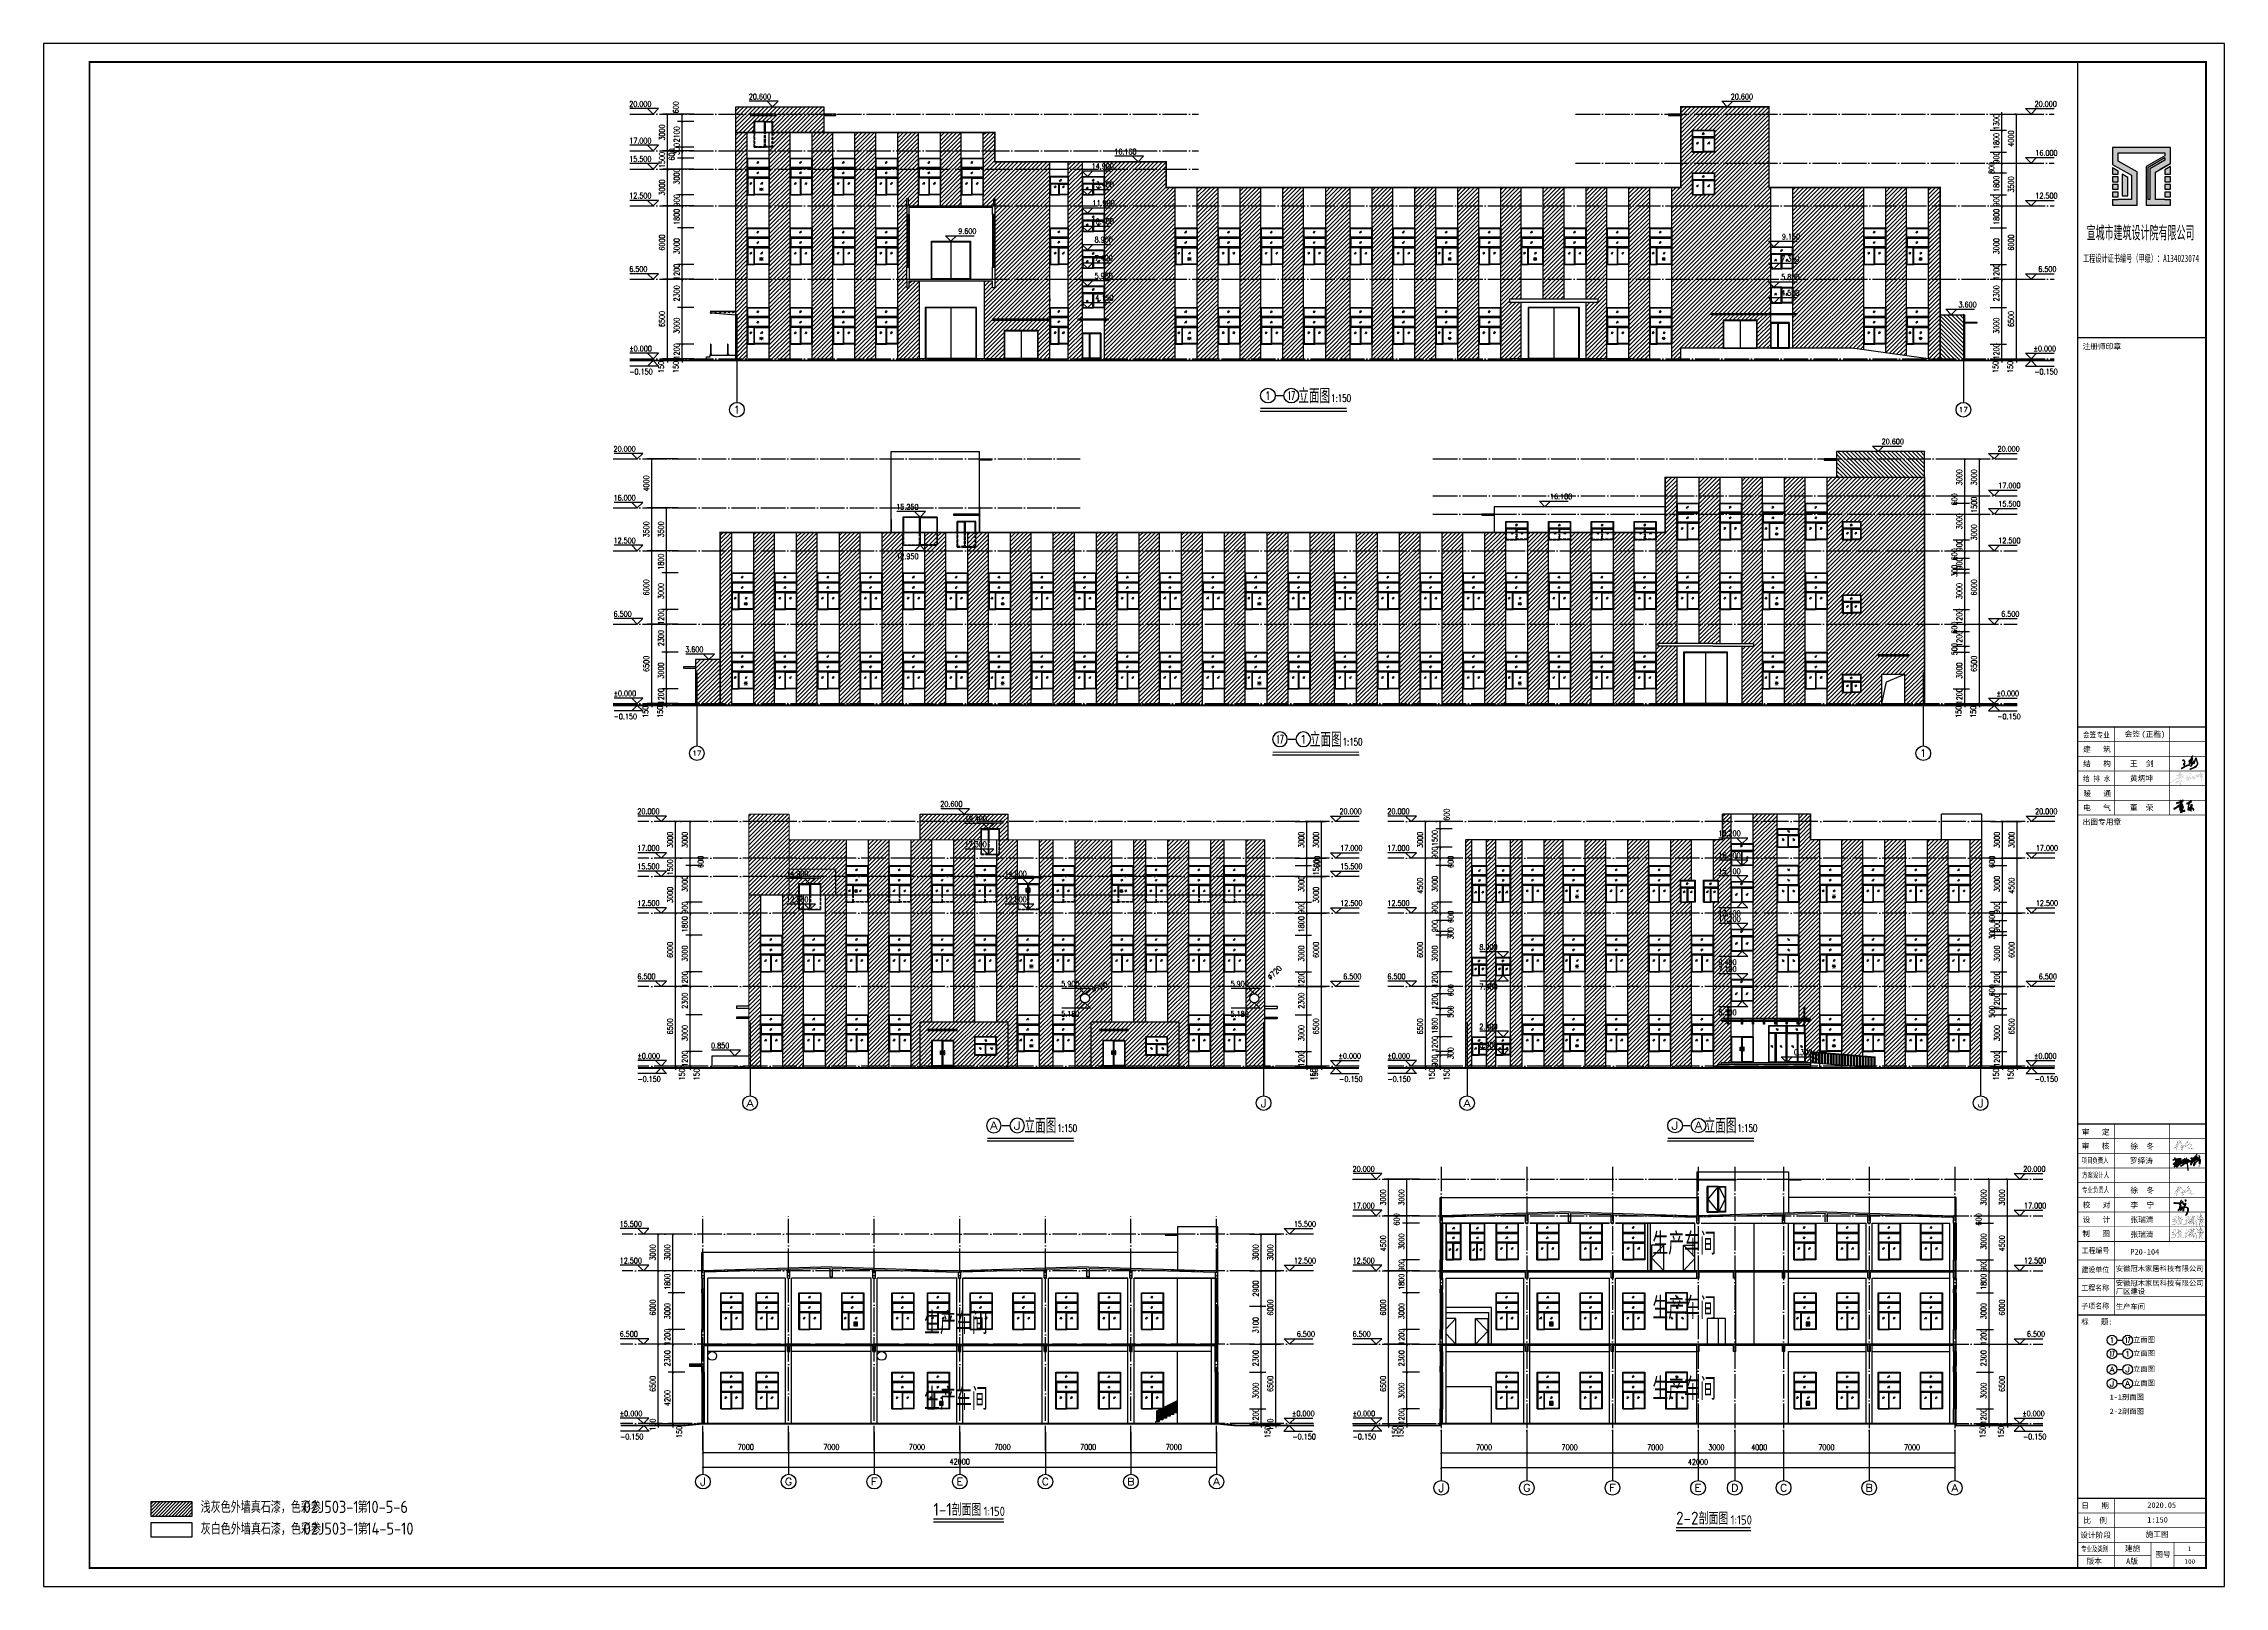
# Model space of a CAD drawing. Extents: x -4747 to 1060961, y -766984 to 396631.
# Drawn here: x 421921 to 600271, y -332814 to -206664 of the extents above; entities that cross this region are included whole.
import ezdxf
from ezdxf.enums import TextEntityAlignment as Align

# ---------------------------------------------------------------- set-up
doc = ezdxf.new("R2010")
doc.units = 0
doc.header["$LTSCALE"] = 1000
doc.header["$MEASUREMENT"] = 0
for name, pattern in [('CONTINOUS', [0]), ('DASH', [0.35, 0.25, -0.1]), ('DOTE', [2.42, 2, -0.2, 0.02, -0.2])]:
    doc.linetypes.add(name, pattern=pattern)
doc.layers.get('0').update_dxf_attribs({"linetype": 'CONTINUOUS'})
doc.layers.get('DEFPOINTS').update_dxf_attribs({"linetype": 'CONTINUOUS'})
for name, color, linetype in [('AXIS', 3, 'CONTINUOUS'), ('AXIS_TEXT', 7, 'CONTINUOUS'), ('BZ_标准图框', 7, 'CONTINUOUS'), ('DIM_ELEV', 3, 'CONTINUOUS'), ('DIM_LEAD', 3, 'CONTINUOUS'), ('DIM_SYMB', 3, 'CONTINUOUS'), ('DOTE', 1, 'DOTE'), ('PUB_DIM', 3, 'CONTINUOUS'), ('PUB_TEXT', 7, 'CONTINUOUS'), ('PUB_TITLE', 4, 'CONTINUOUS'), ('STAIR', 2, 'CONTINUOUS'), ('TK_图框线_', 45, 'CONTINUOUS'), ('WALL', 6, 'CONTINUOUS'), ('WINDOW', 4, 'CONTINUOUS'), ('剖面填充', 147, 'CONTINUOUS'), ('屋面', 4, 'CONTINUOUS'), ('投影', 8, 'CONTINUOUS'), ('栏杆', 56, 'CONTINUOUS'), ('窗户', 140, 'CONTINUOUS'), ('立面图', 41, 'CONTINUOUS'), ('立面轮廓线', 3, 'CONTINUOUS'), ('轻钢雨棚', 2, 'CONTINUOUS'), ('面积线', 3, 'DASH')]:
    doc.layers.add(name, color=color, linetype=linetype)
doc.styles.add('-宋体', font='')
doc.styles.add('_TCH_AXIS', font='COMPLEX', dxfattribs={"bigfont": 'GBCBIG'})
doc.styles.add('_TCH_DIM', font='SIMPLEX', dxfattribs={"bigfont": 'GBCBIG'})
doc.styles.add('COMPLEX', font='complex_.ttf')
doc.styles.add('DIM_FONT', font='SIMPLEX', dxfattribs={"width": 0.7, "bigfont": 'GBCBIG'})
doc.styles.add('HT', font='simhei.ttf')
doc.styles.add('HZTXT', font='txt.shx', dxfattribs={"bigfont": 'gbcbig.shx'})
doc.styles.get("Standard").update_dxf_attribs({"font": 'gbenor.shx', "bigfont": 'gbcbig.shx'})
doc.styles.get('-宋体').set_extended_font_data('SimSun')
doc.dimstyles.new('DIMN150', dxfattribs={"dimscale": 1.5, "dimtxt": 300, "dimasz": 100, "dimexe": 250, "dimexo": 300, "dimgap": 150, "dimtad": 1, "dimdec": 0, "dimzin": 0, "dimtxsty": 'DIM_FONT', "dimblk": 'ARCHTICK', "dimcen": 0.09, "dimclrt": 7, "dimazin": 3, "dimtfac": 1, "dimtdec": 0, "dimtix": 1, "dimtmove": 0, "dimatfit": 3, "dimtolj": 1, "dimtzin": 0})
pattern_1 = [(45, (-398145.53, -154217.21), (-168.3798, 168.3798), [])]
pattern_2 = [(135, (1452414.4, -126018.8), (168.3798, 168.3798), [])]
pattern_3 = [(45, (-488337.29, -302769.66), (-168.3798, 168.3798), [])]
pattern_4 = [(45, (-686992.28, -327761.37), (-168.379802, 168.379802), [])]
pattern_5 = [(45, (-215693.68, 0), (-168.3798, 168.3798), [])]
pattern_6 = [(45, (0, 0), (-168.3798, 168.3798), [])]

# ---------------------------------------------------------------- blocks, each defined once
blk = doc.blocks.new('_AXISO')
blk.add_circle((0, 0), 0.5)
at = {"layer": 'AXIS_TEXT', "style": 'COMPLEX', "width": 1.041667}
blk.add_attdef('A', text='', height=0.56, dxfattribs=at).set_placement((-0.25, -0.28), (0.25, -0.28), align=Align.FIT)
blk = doc.blocks.new('罗绎涛')
at = {"linetype": 'CONTINUOUS'}
h = blk.add_hatch(color=0, dxfattribs=at)
h.paths.add_polyline_path([(601, 1412), (568, 1389), (557, 1383), (541, 1369), (533, 1363), (531, 1363), (519, 1351), (522, 1344), (528, 1344), (566, 1368), (585, 1383), (601, 1392), (599, 1329), (566, 1295), (549, 1270), (548, 1267), (550, 1262), (557, 1261), (574, 1271), (579, 1276), (588, 1281), (656, 1338), (682, 1363), (709, 1386), (731, 1408), (735, 1409), (740, 1414), (741, 1413), (753, 1418), (760, 1419), (707, 1368), (678, 1332), (653, 1294), (645, 1279), (639, 1262), (639, 1256), (643, 1250), (647, 1248), (656, 1251), (672, 1264), (729, 1324), (729, 1326), (756, 1356), (757, 1360), (764, 1367), (781, 1396), (785, 1412), (783, 1425), (804, 1445), (810, 1448), (815, 1454), (863, 1490), (870, 1493), (877, 1500), (913, 1523), (900, 1508), (887, 1497), (871, 1480), (843, 1460), (826, 1444), (820, 1436), (820, 1433), (827, 1429), (878, 1474), (885, 1477), (893, 1483), (896, 1483), (912, 1490), (918, 1490), (914, 1482), (899, 1463), (865, 1429), (862, 1428), (856, 1421), (831, 1400), (807, 1384), (803, 1384), (802, 1381), (785, 1367), (787, 1361), (791, 1359), (837, 1393), (840, 1393), (843, 1396), (848, 1397), (865, 1406), (902, 1418), (915, 1418), (919, 1416), (919, 1411), (916, 1406), (914, 1398), (891, 1367), (849, 1326), (827, 1308), (803, 1294), (793, 1295), (785, 1305), (783, 1304), (783, 1297), (792, 1288), (804, 1286), (824, 1295), (845, 1310), (868, 1332), (877, 1332), (880, 1335), (884, 1336), (898, 1346), (903, 1347), (907, 1351), (956, 1378), (987, 1393), (990, 1396), (1002, 1400), (1006, 1404), (1023, 1412), (1026, 1400), (1025, 1398), (1027, 1390), (1037, 1237), (1041, 1216), (1040, 1214), (1042, 1208), (1043, 1194), (1047, 1182), (1046, 1178), (1052, 1157), (1052, 1151), (1057, 1136), (1057, 1131), (1060, 1128), (1062, 1129), (1062, 1135), (1058, 1151), (1057, 1167), (1054, 1176), (1054, 1188), (1052, 1191), (1053, 1196), (1051, 1198), (1052, 1202), (1048, 1220), (1049, 1225), (1048, 1235), (1046, 1239), (1047, 1246), (1045, 1257), (1043, 1295), (1044, 1302), (1042, 1306), (1043, 1310), (1041, 1326), (1041, 1356), (1039, 1362), (1040, 1375), (1038, 1376), (1039, 1386), (1037, 1388), (1038, 1393), (1036, 1399), (1037, 1407), (1035, 1412), (1035, 1418), (1043, 1423), (1050, 1425), (1058, 1430), (1060, 1429), (1062, 1432), (1072, 1435), (1097, 1448), (1115, 1454), (1118, 1457), (1118, 1461), (1115, 1464), (1083, 1455), (1109, 1474), (1118, 1486), (1118, 1490), (1114, 1493), (1107, 1493), (1102, 1490), (1097, 1490), (1070, 1481), (1063, 1477), (1024, 1462), (1024, 1467), (1032, 1473), (1036, 1473), (1037, 1475), (1063, 1490), (1069, 1496), (1073, 1505), (1071, 1509), (1065, 1514), (1039, 1520), (1037, 1519), (1022, 1522), (1010, 1522), (1011, 1527), (1002, 1560), (997, 1566), (988, 1565), (985, 1561), (987, 1559), (991, 1560), (991, 1556), (995, 1549), (1000, 1521), (959, 1521), (953, 1519), (948, 1514), (948, 1508), (952, 1502), (951, 1501), (955, 1493), (963, 1460), (968, 1447), (942, 1433), (930, 1423), (930, 1419), (933, 1416), (946, 1417), (948, 1419), (953, 1419), (978, 1429), (988, 1419), (996, 1416), (1003, 1416), (1010, 1423), (1014, 1445), (1017, 1447), (1022, 1425), (996, 1409), (965, 1394), (951, 1385), (943, 1382), (938, 1378), (924, 1372), (923, 1370), (909, 1363), (904, 1362), (893, 1355), (906, 1370), (921, 1391), (928, 1406), (929, 1416), (927, 1421), (922, 1425), (911, 1428), (899, 1427), (890, 1423), (875, 1420), (860, 1413), (898, 1449), (912, 1464), (924, 1480), (929, 1495), (929, 1497), (925, 1501), (915, 1501), (898, 1495), (919, 1515), (920, 1518), (931, 1530), (933, 1541), (931, 1543), (925, 1542), (886, 1516), (873, 1509), (864, 1501), (824, 1473), (822, 1470), (815, 1466), (794, 1447), (771, 1430), (759, 1430), (747, 1426), (751, 1429), (764, 1447), (767, 1447), (766, 1450), (769, 1456), (772, 1458), (773, 1466), (777, 1471), (775, 1472), (776, 1479), (771, 1487), (759, 1488), (754, 1486), (767, 1494), (796, 1523), (798, 1529), (799, 1528), (803, 1533), (801, 1542), (774, 1545), (754, 1543), (742, 1544), (734, 1542), (706, 1542), (700, 1540), (693, 1541), (688, 1539), (668, 1537), (647, 1537), (642, 1535), (637, 1536), (634, 1534), (630, 1535), (601, 1531), (597, 1547), (585, 1571), (580, 1576), (575, 1578), (573, 1579), (568, 1575), (568, 1570), (570, 1568), (574, 1570), (579, 1565), (592, 1531), (591, 1529), (564, 1525), (556, 1522), (549, 1522), (522, 1513), (518, 1513), (504, 1503), (506, 1497), (512, 1494), (514, 1499), (537, 1508), (594, 1519), (599, 1476), (598, 1474), (600, 1456)])
h.paths.add_polyline_path([(610, 1399), (614, 1404), (642, 1426), (672, 1444), (724, 1467), (748, 1475), (756, 1476), (758, 1478), (761, 1477), (764, 1478), (766, 1476), (764, 1467), (753, 1445), (729, 1418), (721, 1414), (718, 1414), (715, 1411), (697, 1403), (674, 1389), (640, 1364), (606, 1335), (610, 1379)], flags=16)
h.paths.add_polyline_path([(611, 1419), (609, 1423), (610, 1456), (607, 1489), (613, 1489), (613, 1496), (615, 1501), (623, 1506), (626, 1506), (630, 1502), (632, 1497), (643, 1481), (645, 1481), (650, 1476), (660, 1472), (671, 1472), (683, 1476), (700, 1487), (676, 1465), (654, 1466), (652, 1464), (656, 1461), (670, 1460), (653, 1445), (641, 1437), (637, 1436), (633, 1432), (622, 1427)], flags=16)
h.paths.add_polyline_path([(679, 1381), (709, 1398), (710, 1399), (697, 1385), (626, 1323), (582, 1290), (573, 1281), (565, 1277), (565, 1279), (596, 1312), (600, 1312), (606, 1322), (630, 1344)], flags=16)
h.paths.add_polyline_path([(653, 1486), (659, 1484), (660, 1482), (673, 1482), (675, 1484), (685, 1487), (699, 1497), (706, 1500), (746, 1528), (753, 1527), (753, 1521), (745, 1512), (690, 1466), (717, 1475), (747, 1490), (769, 1508), (785, 1526), (788, 1532), (787, 1533), (747, 1533), (659, 1526), (657, 1527), (604, 1520), (604, 1516), (606, 1504), (612, 1511), (622, 1517), (632, 1516), (641, 1506)], flags=17)
h.paths.add_polyline_path([(691, 1337), (695, 1340), (695, 1342), (700, 1344), (702, 1349), (705, 1351), (704, 1353), (707, 1354), (707, 1356), (719, 1367), (721, 1371), (723, 1371), (741, 1389), (742, 1392), (746, 1393), (752, 1399), (753, 1402), (755, 1402), (772, 1418), (774, 1419), (774, 1406), (763, 1381), (755, 1372), (746, 1358), (739, 1352), (738, 1349), (710, 1318), (709, 1315), (683, 1289), (678, 1282), (655, 1262), (650, 1260), (650, 1266), (660, 1289), (674, 1309), (674, 1312), (687, 1328), (687, 1330), (692, 1336)], flags=16)
h.paths.add_polyline_path([(961, 1433), (970, 1439), (972, 1439), (973, 1437)], flags=16)
h.paths.add_polyline_path([(961, 1492), (960, 1505), (958, 1509), (966, 1511), (988, 1511), (1001, 1511), (1003, 1509), (1002, 1504), (1004, 1495), (1004, 1484), (999, 1480), (994, 1471), (994, 1467), (997, 1461), (992, 1460), (987, 1456), (975, 1450), (972, 1454), (968, 1466), (968, 1471)], flags=16)
h.paths.add_polyline_path([(977, 1443), (1001, 1456), (1003, 1456), (1005, 1454), (1003, 1451), (980, 1441), (978, 1441)], flags=16)
h.paths.add_polyline_path([(985, 1432), (986, 1434), (1004, 1443), (1002, 1431), (998, 1424), (993, 1425)], flags=16)
h.paths.add_polyline_path([(1003, 1467), (1004, 1469), (1004, 1465)], flags=16)
h.paths.add_polyline_path([(1014, 1484), (1012, 1509), (1012, 1511), (1014, 1511), (1027, 1511), (1044, 1509), (1052, 1506), (1057, 1506), (1062, 1502), (1054, 1494), (1042, 1486), (1034, 1483), (1029, 1478), (1019, 1474)], flags=16)
h.paths.add_polyline_path([(1028, 1451), (1029, 1454), (1043, 1459), (1049, 1463), (1060, 1466), (1062, 1469), (1067, 1469), (1076, 1474), (1084, 1475), (1095, 1480), (1099, 1480), (1101, 1482), (1104, 1482), (1087, 1466), (1066, 1452), (1039, 1449), (1035, 1451)], flags=16)
h.paths.add_polyline_path([(1030, 1436), (1030, 1446), (1032, 1446), (1039, 1444), (1049, 1445), (1052, 1443), (1050, 1443), (1043, 1437), (1035, 1434), (1033, 1432)], flags=16)
h.paths.add_polyline_path([(1060, 1441), (1069, 1447), (1073, 1448), (1075, 1448), (1069, 1444)], flags=16)
h.paths.add_polyline_path([(1211, 1453), (1205, 1452), (1203, 1450), (1196, 1448), (1195, 1446), (1192, 1446), (1189, 1443), (1186, 1443), (1167, 1432), (1162, 1428), (1163, 1423), (1169, 1421), (1187, 1432), (1207, 1442), (1211, 1442), (1205, 1418), (1197, 1397), (1175, 1352), (1169, 1343), (1162, 1337), (1156, 1340), (1154, 1351), (1154, 1361), (1156, 1368), (1156, 1378), (1154, 1379), (1150, 1374), (1151, 1368), (1149, 1363), (1148, 1348), (1151, 1335), (1158, 1329), (1167, 1330), (1181, 1344), (1197, 1375), (1198, 1380), (1201, 1384), (1214, 1414), (1221, 1441), (1221, 1446), (1226, 1451), (1298, 1487), (1280, 1429), (1281, 1427), (1275, 1409), (1267, 1374), (1264, 1369), (1265, 1367), (1259, 1344), (1255, 1311), (1259, 1306), (1264, 1303), (1273, 1307), (1284, 1319), (1284, 1321), (1290, 1328), (1290, 1330), (1293, 1332), (1299, 1343), (1314, 1364), (1313, 1365), (1319, 1372), (1321, 1378), (1329, 1387), (1328, 1388), (1332, 1392), (1334, 1398), (1343, 1408), (1344, 1412), (1364, 1436), (1368, 1443), (1404, 1478), (1415, 1487), (1417, 1487), (1419, 1490), (1438, 1502), (1438, 1504), (1442, 1505), (1465, 1520), (1482, 1526), (1485, 1525), (1491, 1518), (1495, 1505), (1494, 1504), (1497, 1482), (1497, 1469), (1495, 1452), (1493, 1447), (1493, 1431), (1489, 1421), (1486, 1403), (1475, 1374), (1471, 1388), (1472, 1396), (1470, 1398), (1470, 1424), (1472, 1427), (1471, 1433), (1473, 1444), (1472, 1446), (1474, 1449), (1474, 1459), (1476, 1461), (1477, 1470), (1480, 1475), (1480, 1479), (1482, 1480), (1481, 1483), (1483, 1485), (1484, 1492), (1487, 1498), (1486, 1504), (1483, 1507), (1479, 1503), (1479, 1499), (1476, 1496), (1469, 1479), (1462, 1450), (1461, 1427), (1459, 1422), (1459, 1391), (1461, 1388), (1460, 1387), (1462, 1382), (1462, 1376), (1468, 1363), (1477, 1357), (1479, 1359), (1481, 1358), (1485, 1364), (1484, 1366), (1489, 1373), (1493, 1389), (1495, 1391), (1497, 1399), (1496, 1400), (1498, 1401), (1498, 1407), (1499, 1405), (1501, 1409), (1500, 1411), (1502, 1413), (1502, 1421), (1504, 1425), (1504, 1434), (1508, 1442), (1505, 1444), (1508, 1451), (1507, 1457), (1509, 1474), (1508, 1490), (1506, 1495), (1507, 1502), (1505, 1505), (1503, 1519), (1498, 1528), (1487, 1535), (1474, 1534), (1453, 1524), (1411, 1494), (1381, 1467), (1351, 1434), (1351, 1432), (1332, 1408), (1307, 1369), (1305, 1368), (1299, 1357), (1281, 1333), (1280, 1329), (1265, 1314), (1271, 1355), (1274, 1362), (1273, 1364), (1277, 1374), (1276, 1376), (1278, 1378), (1278, 1384), (1282, 1391), (1281, 1394), (1284, 1399), (1284, 1406), (1287, 1412), (1287, 1417), (1291, 1427), (1291, 1432), (1293, 1435), (1299, 1460), (1301, 1462), (1300, 1463), (1306, 1477), (1306, 1481), (1314, 1496), (1361, 1519), (1372, 1524), (1375, 1524), (1393, 1534), (1396, 1534), (1399, 1537), (1410, 1541), (1421, 1548), (1427, 1549), (1454, 1564), (1474, 1579), (1482, 1588), (1486, 1600), (1488, 1602), (1486, 1604), (1487, 1611), (1484, 1615), (1480, 1626), (1473, 1634), (1472, 1638), (1461, 1649), (1459, 1653), (1456, 1655), (1451, 1654), (1464, 1639), (1472, 1627), (1472, 1624), (1475, 1622), (1478, 1613), (1478, 1602), (1475, 1594), (1458, 1578), (1437, 1565), (1403, 1548), (1400, 1548), (1387, 1540), (1384, 1540), (1380, 1537), (1375, 1536), (1369, 1532), (1366, 1532), (1352, 1525), (1375, 1539), (1396, 1554), (1399, 1558), (1408, 1563), (1417, 1572), (1420, 1579), (1419, 1586), (1414, 1588), (1391, 1585), (1388, 1583), (1368, 1579), (1345, 1571), (1378, 1595), (1389, 1611), (1389, 1618), (1378, 1625), (1362, 1627), (1344, 1625), (1347, 1643), (1349, 1646), (1350, 1654), (1353, 1660), (1354, 1668), (1357, 1673), (1359, 1683), (1366, 1688), (1380, 1686), (1384, 1687), (1383, 1691), (1366, 1696), (1364, 1697), (1358, 1696), (1349, 1686), (1341, 1662), (1333, 1623), (1306, 1617), (1284, 1605), (1272, 1596), (1258, 1582), (1255, 1576), (1250, 1572), (1239, 1558), (1240, 1555), (1256, 1567), (1256, 1569), (1259, 1569), (1272, 1584), (1282, 1592), (1305, 1606), (1330, 1612), (1322, 1580), (1323, 1578), (1321, 1576), (1318, 1562), (1305, 1555), (1265, 1540), (1244, 1529), (1232, 1525), (1227, 1520), (1227, 1518), (1231, 1514), (1235, 1514), (1268, 1528), (1281, 1536), (1284, 1536), (1298, 1543), (1315, 1549), (1313, 1538), (1311, 1536), (1307, 1515), (1304, 1510), (1303, 1503), (1298, 1498), (1223, 1460), (1219, 1472), (1208, 1479), (1192, 1479), (1169, 1472), (1186, 1490), (1186, 1492), (1195, 1501), (1198, 1507), (1208, 1518), (1208, 1521), (1215, 1530), (1215, 1533), (1221, 1542), (1223, 1548), (1223, 1562), (1218, 1569), (1212, 1572), (1176, 1574), (1167, 1571), (1159, 1565), (1157, 1561), (1158, 1557), (1156, 1555), (1158, 1551), (1162, 1551), (1169, 1561), (1177, 1564), (1198, 1564), (1212, 1560), (1214, 1552), (1207, 1533), (1205, 1532), (1194, 1512), (1191, 1510), (1191, 1508), (1178, 1493), (1178, 1491), (1159, 1470), (1153, 1465), (1147, 1463), (1130, 1453), (1122, 1446), (1121, 1442), (1125, 1438), (1129, 1438), (1158, 1458), (1172, 1464), (1191, 1469), (1207, 1469), (1212, 1461)])
h.paths.add_polyline_path([(1314, 1508), (1316, 1509), (1316, 1513), (1319, 1520), (1318, 1523), (1321, 1527), (1321, 1534), (1325, 1541), (1324, 1543), (1326, 1546), (1328, 1549), (1328, 1554), (1355, 1565), (1406, 1578), (1409, 1578), (1409, 1576), (1400, 1566), (1367, 1541), (1357, 1536), (1347, 1528), (1316, 1509), (1316, 1509)], flags=16)
h.paths.add_polyline_path([(1331, 1571), (1352, 1583), (1358, 1589), (1360, 1589), (1375, 1604), (1379, 1611), (1379, 1614), (1373, 1616), (1361, 1616), (1349, 1616), (1341, 1613), (1343, 1612), (1341, 1611), (1339, 1598), (1332, 1580)], flags=17)
at = {"linetype": 'CONTINUOUS', "elevation": 15943667}
for points in [[(1366, 1696), (1364, 1697), (1358, 1696), (1349, 1686), (1341, 1662), (1333, 1623), (1306, 1617), (1284, 1605), (1272, 1596), (1258, 1582), (1255, 1576), (1250, 1572), (1239, 1558), (1240, 1555), (1256, 1567), (1256, 1569), (1259, 1569), (1272, 1584), (1282, 1592), (1305, 1606), (1330, 1612), (1322, 1580), (1323, 1578), (1321, 1576), (1318, 1562), (1305, 1555), (1265, 1540), (1244, 1529), (1232, 1525), (1227, 1520), (1227, 1518), (1231, 1514), (1235, 1514), (1268, 1528), (1281, 1536), (1284, 1536), (1298, 1543), (1315, 1549), (1313, 1538), (1311, 1536), (1307, 1515), (1304, 1510), (1303, 1503), (1298, 1498), (1223, 1460), (1219, 1472), (1208, 1479), (1192, 1479), (1169, 1472), (1186, 1490), (1186, 1492), (1195, 1501), (1198, 1507), (1208, 1518), (1208, 1521), (1215, 1530), (1215, 1533), (1221, 1542), (1223, 1548), (1223, 1562), (1218, 1569), (1212, 1572), (1176, 1574), (1167, 1571), (1159, 1565), (1157, 1561), (1158, 1557), (1156, 1555), (1158, 1551), (1162, 1551), (1169, 1561), (1177, 1564), (1198, 1564), (1212, 1560), (1214, 1552), (1207, 1533), (1205, 1532), (1194, 1512), (1191, 1510), (1191, 1508), (1178, 1493), (1178, 1491), (1159, 1470), (1153, 1465), (1147, 1463), (1130, 1453), (1122, 1446), (1121, 1442), (1125, 1438), (1129, 1438), (1158, 1458), (1172, 1464), (1191, 1469), (1207, 1469), (1212, 1461), (1211, 1453), (1205, 1452), (1203, 1450), (1196, 1448), (1195, 1446), (1192, 1446), (1189, 1443), (1186, 1443), (1167, 1432), (1162, 1428), (1163, 1423), (1169, 1421), (1187, 1432), (1207, 1442), (1211, 1442), (1205, 1418), (1197, 1397), (1175, 1352), (1169, 1343), (1162, 1337), (1156, 1340), (1154, 1351), (1154, 1361), (1156, 1368), (1156, 1378), (1154, 1379), (1150, 1374), (1151, 1368), (1149, 1363), (1148, 1348), (1151, 1335), (1158, 1329), (1167, 1330), (1181, 1344), (1197, 1375), (1198, 1380), (1201, 1384), (1214, 1414), (1221, 1441), (1221, 1446), (1226, 1451), (1298, 1487), (1280, 1429), (1281, 1427), (1275, 1409), (1267, 1374), (1264, 1369), (1265, 1367), (1259, 1344), (1255, 1311), (1259, 1306), (1264, 1303), (1273, 1307), (1284, 1319), (1284, 1321), (1290, 1328), (1290, 1330), (1293, 1332), (1299, 1343), (1314, 1364), (1313, 1365), (1319, 1372), (1321, 1378), (1329, 1387), (1328, 1388), (1332, 1392), (1334, 1398), (1343, 1408), (1344, 1412), (1364, 1436), (1368, 1443), (1404, 1478), (1415, 1487), (1417, 1487), (1419, 1490), (1438, 1502), (1438, 1504), (1442, 1505), (1465, 1520), (1482, 1526), (1485, 1525), (1491, 1518), (1495, 1505), (1494, 1504), (1497, 1482), (1497, 1469), (1495, 1452), (1493, 1447), (1493, 1431), (1489, 1421), (1486, 1403), (1475, 1374), (1471, 1388), (1472, 1396), (1470, 1398), (1470, 1424), (1472, 1427), (1471, 1433), (1473, 1444), (1472, 1446), (1474, 1449), (1474, 1459), (1476, 1461), (1477, 1470), (1480, 1475), (1480, 1479), (1482, 1480), (1481, 1483), (1483, 1485), (1484, 1492), (1487, 1498), (1486, 1504), (1483, 1507), (1479, 1503), (1479, 1499), (1476, 1496), (1469, 1479), (1462, 1450), (1461, 1427), (1459, 1422), (1459, 1391), (1461, 1388), (1460, 1387), (1462, 1382), (1462, 1376), (1468, 1363), (1477, 1357), (1479, 1359), (1481, 1358), (1485, 1364), (1484, 1366), (1489, 1373), (1493, 1389), (1495, 1391), (1497, 1399), (1496, 1400), (1498, 1401), (1498, 1407), (1499, 1405), (1501, 1409), (1500, 1411), (1502, 1413), (1502, 1421), (1504, 1425), (1504, 1434), (1508, 1442), (1505, 1444), (1508, 1451), (1507, 1457), (1509, 1474), (1508, 1490), (1506, 1495), (1507, 1502), (1505, 1505), (1503, 1519), (1498, 1528), (1487, 1535), (1474, 1534), (1453, 1524), (1411, 1494), (1381, 1467), (1351, 1434), (1351, 1432), (1332, 1408), (1307, 1369), (1305, 1368), (1299, 1357), (1281, 1333), (1280, 1329), (1265, 1314), (1271, 1355), (1274, 1362), (1273, 1364), (1277, 1374), (1276, 1376), (1278, 1378), (1278, 1384), (1282, 1391), (1281, 1394), (1284, 1399), (1284, 1406), (1287, 1412), (1287, 1417), (1291, 1427), (1291, 1432), (1293, 1435), (1299, 1460), (1301, 1462), (1300, 1463), (1306, 1477), (1306, 1481), (1314, 1496), (1361, 1519), (1372, 1524), (1375, 1524), (1393, 1534), (1396, 1534), (1399, 1537), (1410, 1541), (1421, 1548), (1427, 1549), (1454, 1564), (1474, 1579), (1482, 1588), (1486, 1600), (1488, 1602), (1486, 1604), (1487, 1611), (1484, 1615), (1480, 1626), (1473, 1634), (1472, 1638), (1461, 1649), (1459, 1653), (1456, 1655), (1451, 1654), (1464, 1639), (1472, 1627), (1472, 1624), (1475, 1622), (1478, 1613), (1478, 1602), (1475, 1594), (1458, 1578), (1437, 1565), (1403, 1548), (1400, 1548), (1387, 1540), (1384, 1540), (1380, 1537), (1375, 1536), (1369, 1532), (1366, 1532), (1352, 1525), (1375, 1539), (1396, 1554), (1399, 1558), (1408, 1563), (1417, 1572), (1420, 1579), (1419, 1586), (1414, 1588), (1391, 1585), (1388, 1583), (1368, 1579), (1345, 1571), (1378, 1595), (1389, 1611), (1389, 1618), (1378, 1625), (1362, 1627), (1344, 1625), (1347, 1643), (1349, 1646), (1350, 1654), (1353, 1660), (1354, 1668), (1357, 1673), (1359, 1683), (1366, 1688), (1380, 1686), (1384, 1687), (1383, 1691), (1366, 1696)], [(1349, 1616), (1361, 1616), (1373, 1616), (1379, 1614), (1379, 1611), (1375, 1604), (1360, 1589), (1358, 1589), (1352, 1583), (1331, 1571), (1332, 1580), (1339, 1598), (1341, 1611), (1343, 1612), (1341, 1613), (1349, 1616)], [(575, 1578), (573, 1579), (568, 1575), (568, 1570), (570, 1568), (574, 1570), (579, 1565), (592, 1531), (591, 1529), (564, 1525), (556, 1522), (549, 1522), (522, 1513), (518, 1513), (504, 1503), (506, 1497), (512, 1494), (514, 1499), (537, 1508), (594, 1519), (599, 1476), (598, 1474), (600, 1456), (601, 1412), (568, 1389), (557, 1383), (541, 1369), (533, 1363), (531, 1363), (519, 1351), (522, 1344), (528, 1344), (566, 1368), (585, 1383), (601, 1392), (599, 1329), (566, 1295), (549, 1270), (548, 1267), (550, 1262), (557, 1261), (574, 1271), (579, 1276), (588, 1281), (656, 1338), (682, 1363), (709, 1386), (731, 1408), (735, 1409), (740, 1414), (741, 1413), (753, 1418), (760, 1419), (707, 1368), (678, 1332), (653, 1294), (645, 1279), (639, 1262), (639, 1256), (643, 1250), (647, 1248), (656, 1251), (672, 1264), (729, 1324), (729, 1326), (756, 1356), (757, 1360), (764, 1367), (781, 1396), (785, 1412), (783, 1425), (804, 1445), (810, 1448), (815, 1454), (863, 1490), (870, 1493), (877, 1500), (913, 1523), (900, 1508), (887, 1497), (871, 1480), (843, 1460), (826, 1444), (820, 1436), (820, 1433), (827, 1429), (878, 1474), (885, 1477), (893, 1483), (896, 1483), (912, 1490), (918, 1490), (914, 1482), (899, 1463), (865, 1429), (862, 1428), (856, 1421), (831, 1400), (807, 1384), (803, 1384), (802, 1381), (785, 1367), (787, 1361), (791, 1359), (837, 1393), (840, 1393), (843, 1396), (848, 1397), (865, 1406), (902, 1418), (915, 1418), (919, 1416), (919, 1411), (916, 1406), (914, 1398), (891, 1367), (849, 1326), (827, 1308), (803, 1294), (793, 1295), (785, 1305), (783, 1304), (783, 1297), (792, 1288), (804, 1286), (824, 1295), (845, 1310), (868, 1332), (877, 1332), (880, 1335), (884, 1336), (898, 1346), (903, 1347), (907, 1351), (956, 1378), (987, 1393), (990, 1396), (1002, 1400), (1006, 1404), (1023, 1412), (1026, 1400), (1025, 1398), (1027, 1390), (1037, 1237), (1041, 1216), (1040, 1214), (1042, 1208), (1043, 1194), (1047, 1182), (1046, 1178), (1052, 1157), (1052, 1151), (1057, 1136), (1057, 1131), (1060, 1128), (1062, 1129), (1062, 1135), (1058, 1151), (1057, 1167), (1054, 1176), (1054, 1188), (1052, 1191), (1053, 1196), (1051, 1198), (1052, 1202), (1048, 1220), (1049, 1225), (1048, 1235), (1046, 1239), (1047, 1246), (1045, 1257), (1043, 1295), (1044, 1302), (1042, 1306), (1043, 1310), (1041, 1326), (1041, 1356), (1039, 1362), (1040, 1375), (1038, 1376), (1039, 1386), (1037, 1388), (1038, 1393), (1036, 1399), (1037, 1407), (1035, 1412), (1035, 1418), (1043, 1423), (1050, 1425), (1058, 1430), (1060, 1429), (1062, 1432), (1072, 1435), (1097, 1448), (1115, 1454), (1118, 1457), (1118, 1461), (1115, 1464), (1083, 1455), (1109, 1474), (1118, 1486), (1118, 1490), (1114, 1493), (1107, 1493), (1102, 1490), (1097, 1490), (1070, 1481), (1063, 1477), (1024, 1462), (1024, 1467), (1032, 1473), (1036, 1473), (1037, 1475), (1063, 1490), (1069, 1496), (1073, 1505), (1071, 1509), (1065, 1514), (1039, 1520), (1037, 1519), (1022, 1522), (1010, 1522), (1011, 1527), (1002, 1560), (997, 1566), (988, 1565), (985, 1561), (987, 1559), (991, 1560), (991, 1556), (995, 1549), (1000, 1521), (959, 1521), (953, 1519), (948, 1514), (948, 1508), (952, 1502), (951, 1501), (955, 1493), (963, 1460), (968, 1447), (942, 1433), (930, 1423), (930, 1419), (933, 1416), (946, 1417), (948, 1419), (953, 1419), (978, 1429), (988, 1419), (996, 1416), (1003, 1416), (1010, 1423), (1014, 1445), (1017, 1447), (1022, 1425), (996, 1409), (965, 1394), (951, 1385), (943, 1382), (938, 1378), (924, 1372), (923, 1370), (909, 1363), (904, 1362), (893, 1355), (906, 1370), (921, 1391), (928, 1406), (929, 1416), (927, 1421), (922, 1425), (911, 1428), (899, 1427), (890, 1423), (875, 1420), (860, 1413), (898, 1449), (912, 1464), (924, 1480), (929, 1495), (929, 1497), (925, 1501), (915, 1501), (898, 1495), (919, 1515), (920, 1518), (931, 1530), (933, 1541), (931, 1543), (925, 1542), (886, 1516), (873, 1509), (864, 1501), (824, 1473), (822, 1470), (815, 1466), (794, 1447), (771, 1430), (759, 1430), (747, 1426), (751, 1429), (764, 1447), (767, 1447), (766, 1450), (769, 1456), (772, 1458), (773, 1466), (777, 1471), (775, 1472), (776, 1479), (771, 1487), (759, 1488), (754, 1486), (767, 1494), (796, 1523), (798, 1529), (799, 1528), (803, 1533), (801, 1542), (774, 1545), (754, 1543), (742, 1544), (734, 1542), (706, 1542), (700, 1540), (693, 1541), (688, 1539), (668, 1537), (647, 1537), (642, 1535), (637, 1536), (634, 1534), (630, 1535), (601, 1531), (597, 1547), (585, 1571), (580, 1576), (575, 1578)], [(709, 1398), (710, 1399), (697, 1385), (626, 1323), (582, 1290), (573, 1281), (565, 1277), (565, 1279), (596, 1312), (600, 1312), (606, 1322), (630, 1344), (679, 1381), (709, 1398)], [(747, 1533), (787, 1533), (788, 1532), (785, 1526), (769, 1508), (747, 1490), (717, 1475), (690, 1466), (745, 1512), (753, 1521), (753, 1527), (746, 1528), (706, 1500), (699, 1497), (685, 1487), (675, 1484), (673, 1482), (660, 1482), (659, 1484), (653, 1486), (641, 1506), (632, 1516), (622, 1517), (612, 1511), (606, 1504), (604, 1516), (604, 1520), (657, 1527), (659, 1526), (747, 1533)], [(758, 1478), (761, 1477), (764, 1478), (766, 1476), (764, 1467), (753, 1445), (729, 1418), (721, 1414), (718, 1414), (715, 1411), (697, 1403), (674, 1389), (640, 1364), (606, 1335), (610, 1379), (610, 1399), (614, 1404), (642, 1426), (672, 1444), (724, 1467), (748, 1475), (756, 1476), (758, 1478)], [(623, 1506), (626, 1506), (630, 1502), (632, 1497), (643, 1481), (645, 1481), (650, 1476), (660, 1472), (671, 1472), (683, 1476), (700, 1487), (676, 1465), (654, 1466), (652, 1464), (656, 1461), (670, 1460), (653, 1445), (641, 1437), (637, 1436), (633, 1432), (622, 1427), (611, 1419), (609, 1423), (610, 1456), (607, 1489), (613, 1489), (613, 1496), (615, 1501), (623, 1506)], [(772, 1418), (774, 1419), (774, 1406), (763, 1381), (755, 1372), (746, 1358), (739, 1352), (738, 1349), (710, 1318), (709, 1315), (683, 1289), (678, 1282), (655, 1262), (650, 1260), (650, 1266), (660, 1289), (674, 1309), (674, 1312), (687, 1328), (687, 1330), (692, 1336), (691, 1337), (695, 1340), (695, 1342), (700, 1344), (702, 1349), (705, 1351), (704, 1353), (707, 1354), (707, 1356), (719, 1367), (721, 1371), (723, 1371), (741, 1389), (742, 1392), (746, 1393), (752, 1399), (753, 1402), (755, 1402), (772, 1418)], [(784, 1455), (783, 1456), (783, 1454), (784, 1455)], [(787, 1499), (786, 1500), (786, 1496), (787, 1499)], [(823, 1458), (822, 1459), (822, 1456), (823, 1458)], [(845, 1443), (844, 1444), (844, 1442), (845, 1443)], [(966, 1511), (988, 1511), (1001, 1511), (1003, 1509), (1002, 1504), (1004, 1495), (1004, 1484), (999, 1480), (994, 1471), (994, 1467), (997, 1461), (992, 1460), (987, 1456), (975, 1450), (972, 1454), (968, 1466), (968, 1471), (961, 1492), (960, 1505), (958, 1509), (966, 1511)], [(970, 1439), (972, 1439), (973, 1437), (961, 1433), (970, 1439)], [(1001, 1456), (1003, 1456), (1005, 1454), (1003, 1451), (980, 1441), (978, 1441), (977, 1443), (1001, 1456)], [(1003, 1442), (1004, 1442), (1002, 1431), (998, 1424), (993, 1425), (985, 1432), (986, 1434), (1003, 1442)], [(1003, 1467), (1004, 1469), (1004, 1465), (1003, 1467)], [(1014, 1511), (1027, 1511), (1044, 1509), (1052, 1506), (1057, 1506), (1062, 1502), (1054, 1494), (1042, 1486), (1034, 1483), (1029, 1478), (1019, 1474), (1014, 1484), (1012, 1509), (1012, 1511), (1014, 1511)], [(1101, 1482), (1104, 1482), (1087, 1466), (1066, 1452), (1039, 1449), (1035, 1451), (1028, 1451), (1029, 1454), (1043, 1459), (1049, 1463), (1060, 1466), (1062, 1469), (1067, 1469), (1076, 1474), (1084, 1475), (1095, 1480), (1099, 1480), (1101, 1482)], [(1030, 1446), (1032, 1446), (1039, 1444), (1049, 1445), (1052, 1443), (1050, 1443), (1043, 1437), (1035, 1434), (1032, 1431), (1033, 1432), (1030, 1436), (1030, 1446)], [(1073, 1448), (1078, 1448), (1075, 1448), (1069, 1444), (1060, 1441), (1069, 1447), (1073, 1448)], [(1406, 1578), (1409, 1578), (1409, 1576), (1400, 1566), (1367, 1541), (1357, 1536), (1347, 1528), (1314, 1508), (1316, 1509), (1316, 1513), (1319, 1520), (1318, 1523), (1321, 1527), (1321, 1534), (1325, 1541), (1324, 1543), (1326, 1546), (1325, 1547), (1326, 1546), (1328, 1549), (1328, 1554), (1355, 1565), (1406, 1578)], [(1341, 1570), (1342, 1570), (1341, 1570)], [(1460, 1285), (1459, 1286), (1459, 1284), (1460, 1285)], [(1486, 1366), (1485, 1367), (1485, 1365), (1486, 1366)]]:
    blk.add_lwpolyline(points, dxfattribs=at)
blk = doc.blocks.new('A$C468503B5')
at = {"const_width": 8.16}
for points in [[(463, -177), (483, -185), (503, -193), (518, -209), (526, -233), (526, -247), (513, -279), (492, -305), (472, -327), (444, -357), (394, -399), (384, -401), (380, -395), (385, -389), (405, -383), (442, -375), (455, -377), (466, -380), (474, -386), (478, -390), (478, -399), (472, -416), (460, -432), (436, -459), (424, -469), (409, -481), (394, -493), (376, -507), (351, -526), (337, -537), (329, -538), (324, -536), (323, -531), (325, -525), (334, -517), (369, -517), (402, -517), (416, -517), (427, -520), (443, -528), (449, -537), (452, -549), (452, -563), (447, -591), (442, -611), (434, -641), (429, -644), (424, -639), (424, -630), (432, -610), (445, -580), (459, -523), (490, -436), (521, -362), (564, -296), (596, -247), (640, -180), (655, -171), (672, -172), (676, -182), (673, -198), (661, -230), (638, -284), (623, -319), (576, -364), (544, -389), (525, -403), (505, -419), (485, -425), (466, -424), (458, -416), (455, -397), (460, -368), (471, -313), (478, -278), (501, -236), (538, -184), (583, -144), (614, -130), (642, -140), (682, -205), (716, -258), (753, -319), (781, -353), (802, -371), (829, -392), (863, -404), (889, -414), (921, -421), (961, -429), (999, -430)], [(689, -396), (698, -388), (709, -388), (727, -387), (739, -387), (751, -387), (763, -390), (774, -399), (774, -399), (781, -416), (781, -432), (774, -442), (765, -454), (759, -462), (753, -473), (737, -488), (730, -494), (719, -503), (711, -511), (699, -521), (686, -521), (678, -515), (672, -500), (672, -483), (682, -468), (689, -458), (706, -450), (720, -455), (731, -459), (742, -468), (749, -476), (762, -489), (771, -506), (779, -520), (787, -536), (794, -550), (794, -563), (797, -576), (796, -593), (793, -611), (791, -620), (779, -633), (772, -640), (759, -645), (742, -650), (731, -647), (719, -633), (719, -619), (719, -597), (732, -576), (745, -546), (761, -520), (779, -491), (793, -468), (873, -377), (928, -315), (968, -269), (1034, -199), (1063, -171), (1076, -159), (1084, -148), (1090, -138), (1085, -129), (1081, -129), (1076, -138), (1070, -148), (1058, -188), (1042, -237), (1047, -241), (1051, -241), (1059, -232), (1079, -232), (1096, -232), (1111, -232), (1126, -238), (1136, -244), (1142, -255), (1142, -267), (1137, -293), (1124, -312), (1093, -340), (1072, -365), (1029, -390), (1003, -410), (968, -436), (940, -453), (902, -471), (862, -489), (826, -496), (814, -488), (793, -468), (833, -423), (867, -418), (894, -413), (945, -404), (979, -392), (1011, -383), (1072, -365), (1104, -359), (1141, -351), (1189, -341), (1226, -331), (1263, -331), (1270, -334), (1280, -350), (1264, -382), (1238, -417), (1191, -458), (1161, -484), (1135, -505), (1117, -521), (1103, -536), (1111, -547), (1111, -547), (1126, -547), (1145, -535), (1166, -532), (1195, -528), (1215, -526), (1244, -532), (1262, -536), (1272, -558), (1268, -574), (1258, -587), (1241, -587), (1243, -574), (1253, -573), (1279, -573), (1302, -560), (1347, -550), (1374, -543), (1385, -539), (1413, -528)]]:
    blk.add_lwpolyline(points, dxfattribs=at)
blk = doc.blocks.new('QM1')
at = {"linetype": 'CONTINOUS'}
h = blk.add_hatch(color=256, dxfattribs=at)
h.paths.add_polyline_path([(-437, 510), (-420, 515), (-416, 550), (-430, 545), (-628, 516), (-663, 524), (-806, 511), (-1060, 511), (-1228, 526), (-1372, 540), (-1494, 552), (-1530, 565), (-1598, 547), (-1603, 531), (-1579, 510), (-1393, 510), (-1224, 488), (-1145, 485), (-959, 477), (-666, 475)])
h.paths.add_polyline_path([(-360, 569), (-416, 550), (-420, 515), (-362, 535)])
h.paths.add_polyline_path([(-346, 755), (-317, 853), (-247, 955), (-253, 979), (-250, 996), (-286, 998), (-356, 903), (-382, 833), (-395, 726), (-416, 550), (-360, 569)])
h.paths.add_polyline_path([(1, 754), (-3, 776), (2, 791), (-14, 798), (-49, 778), (-69, 730), (-102, 690), (-246, 608), (-360, 569), (-362, 535), (-254, 572), (-122, 640), (-57, 687)])
h.paths.add_polyline_path([(-365, 502), (-362, 535), (-420, 515), (-425, 472), (-456, 271), (-424, 216), (-401, 329)])
h.paths.add_polyline_path([(-521, 326), (-559, 310), (-620, 237), (-594, 254), (-581, 254), (-565, 255), (-543, 281), (-524, 281), (-510, 281), (-499, 270), (-482, 253), (-462, 226), (-456, 271), (-467, 291)])
h.paths.add_polyline_path([(-440, 138), (-462, 226), (-473, 157), (-598, -303), (-680, -545), (-731, -666), (-771, -759), (-787, -755), (-788, -602), (-799, -611), (-816, -795), (-793, -825), (-771, -829), (-692, -665), (-588, -420), (-470, -7)])
h.paths.add_polyline_path([(-424, 216), (-456, 271), (-462, 226), (-440, 138)])
h.paths.add_polyline_path([(-410, 193), (-424, 216), (-440, 138), (-435, 117), (-427, 76), (-410, 16), (-406, -42), (-400, -126), (-400, -215), (-400, -274), (-404, -347), (-409, -434), (-411, -500), (-415, -589), (-421, -645), (-421, -691), (-421, -732), (-411, -752), (-392, -766), (-367, -766), (-349, -747), (-336, -734), (-316, -687), (-291, -622), (-258, -533), (-235, -468), (-219, -430), (-206, -396), (-196, -370), (-187, -355), (-174, -331), (-160, -311), (-135, -269), (-121, -245), (-108, -240), (-82, -216), (-55, -197), (-28, -181), (-15, -181), (-6, -181), (1, -190), (10, -201), (24, -221), (35, -272), (51, -323), (62, -389), (69, -467), (69, -504), (69, -548), (68, -596), (66, -640), (66, -670), (55, -730), (50, -745), (49, -788), (34, -819), (30, -847), (30, -866), (37, -877), (46, -877), (56, -873), (64, -855), (70, -855), (85, -843), (83, -811), (93, -784), (101, -743), (112, -660), (114, -611), (113, -526), (110, -457), (101, -390), (93, -336), (81, -284), (65, -220), (48, -174), (28, -149), (12, -138), (-19, -138), (-60, -159), (-131, -235), (-202, -372), (-270, -512), (-358, -709), (-379, -707), (-377, -682), (-369, -555), (-354, -300), (-369, -24)])
for points in [[(93, 523), (83, 551), (55, 567), (52, 549), (43, 532), (41, 499), (53, 474), (70, 437), (80, 416), (89, 382), (86, 348), (80, 317), (80, 282), (79, 248), (92, 232), (112, 222), (145, 223), (173, 227), (197, 240), (218, 259), (235, 275), (251, 293), (268, 314), (288, 336), (310, 365), (336, 382), (353, 400), (371, 413), (385, 422), (411, 424), (432, 424), (447, 418), (455, 401), (454, 375), (442, 334), (425, 282), (403, 228), (363, 139), (313, 27), (293, -20), (267, -79), (227, -168), (211, -210), (198, -240), (200, -271), (216, -283), (238, -291), (284, -291), (312, -287), (360, -276), (416, -266), (456, -255), (496, -249), (547, -248), (606, -247), (660, -256), (713, -270), (750, -285), (777, -301), (801, -328), (832, -367), (853, -413), (872, -469), (882, -506), (889, -556), (881, -696), (873, -766), (864, -848), (821, -980), (810, -1016), (793, -1066), (775, -1117), (760, -1157), (699, -1302), (680, -1343), (660, -1385), (627, -1450), (599, -1495), (583, -1528), (554, -1565), (522, -1604), (456, -1678), (529, -1622), (579, -1576), (607, -1545), (630, -1510), (666, -1450), (710, -1356), (733, -1318), (750, -1278), (772, -1231), (792, -1173), (809, -1127), (828, -1091), (835, -1069), (847, -1026), (862, -990), (872, -956), (883, -921), (896, -881), (905, -853), (906, -816), (912, -772), (914, -728), (919, -697), (925, -663), (928, -623), (930, -577), (930, -553), (928, -510), (913, -453), (900, -410), (873, -359), (854, -323), (832, -296), (806, -268), (767, -241), (729, -226), (688, -213), (653, -207), (613, -203), (561, -204), (519, -203), (465, -209), (435, -215), (395, -225), (347, -239), (317, -243), (287, -250), (260, -253), (247, -249), (243, -239), (243, -227), (248, -216), (261, -186), (287, -129), (327, -34), (367, 62), (408, 157), (437, 224), (450, 256), (462, 280), (471, 304), (476, 327), (481, 348), (487, 374), (491, 402), (487, 437), (475, 451), (448, 461), (421, 461), (390, 455), (356, 440), (337, 429), (314, 411), (288, 390), (247, 344), (225, 304), (191, 281), (164, 263), (140, 262), (124, 277), (115, 293), (119, 322), (121, 364), (120, 425), (114, 478)], [(532, 1004), (529, 1044), (486, 1083), (442, 1110), (415, 1103), (402, 1072), (416, 1053), (451, 1038), (476, 1027), (492, 1002), (490, 977), (479, 941), (462, 892), (431, 850), (406, 796), (421, 803), (451, 841), (483, 878), (520, 947)]]:
    blk.add_hatch(color=256, dxfattribs=at).paths.add_polyline_path(points)
for points in [[(-1598, 547), (-1603, 531), (-1579, 510), (-1393, 510), (-1224, 488), (-1145, 485), (-959, 477), (-666, 475), (-437, 510), (-254, 572), (-122, 640), (-57, 687), (1, 754), (-3, 776), (2, 791), (-14, 798), (-49, 778), (-69, 730), (-102, 690), (-246, 608), (-430, 545), (-628, 516), (-663, 524), (-806, 511), (-1060, 511), (-1228, 526), (-1372, 540), (-1494, 552), (-1530, 565), (-1598, 547)], [(-253, 979), (-250, 996), (-286, 998), (-356, 903), (-382, 833), (-395, 726), (-425, 472), (-473, 157), (-598, -303), (-680, -545), (-731, -666), (-771, -759), (-787, -755), (-788, -602), (-799, -611), (-816, -795), (-793, -825), (-771, -829), (-692, -665), (-588, -420), (-470, -7), (-401, 329), (-365, 502), (-346, 755), (-317, 853), (-247, 955), (-253, 979)], [(-620, 237), (-559, 310), (-521, 326), (-467, 291), (-410, 193), (-369, -24), (-354, -300), (-369, -555), (-377, -682), (-379, -707), (-358, -709), (-270, -512), (-202, -372), (-131, -235), (-60, -159), (-19, -138), (12, -138), (28, -149), (48, -174), (65, -220), (81, -284), (93, -336), (101, -390), (110, -457), (113, -526), (114, -611), (112, -660), (101, -743), (93, -784), (83, -811), (85, -843), (70, -855), (64, -855), (56, -873), (46, -877), (37, -877), (30, -866), (30, -847), (34, -819), (49, -788), (50, -745), (55, -730), (66, -670), (66, -640), (68, -596), (69, -548), (69, -504), (69, -467), (62, -389), (51, -323), (35, -272), (24, -221), (10, -201), (1, -190), (-6, -181), (-15, -181), (-28, -181), (-55, -197), (-82, -216), (-108, -240), (-121, -245), (-135, -269), (-160, -311), (-174, -331), (-187, -355), (-196, -370), (-206, -396), (-219, -430), (-235, -468), (-258, -533), (-291, -622), (-316, -687), (-336, -734), (-349, -747), (-367, -766), (-392, -766), (-411, -752), (-421, -732), (-421, -691), (-421, -645), (-415, -589), (-411, -500), (-409, -434), (-404, -347), (-400, -274), (-400, -215), (-400, -126), (-406, -42), (-410, 16), (-427, 76), (-435, 117), (-462, 226), (-482, 253), (-499, 270), (-510, 281), (-524, 281), (-543, 281), (-565, 255), (-581, 254), (-594, 254), (-620, 237)], [(43, 532), (52, 549), (55, 567), (83, 551), (93, 523), (114, 478), (120, 425), (121, 364), (119, 322), (115, 293), (124, 277), (140, 262), (164, 263), (191, 281), (225, 304), (247, 344), (288, 390), (314, 411), (337, 429), (356, 440), (390, 455), (421, 461), (448, 461), (475, 451), (487, 437), (491, 402), (487, 374), (481, 348), (476, 327), (471, 304), (462, 280), (450, 256), (437, 224), (408, 157), (367, 62), (327, -34), (287, -129), (261, -186), (248, -216), (243, -227), (243, -239), (247, -249), (260, -253), (287, -250), (317, -243), (347, -239), (395, -225), (435, -215), (465, -209), (519, -203), (561, -204), (613, -203), (653, -207), (688, -213), (729, -226), (767, -241), (806, -268), (832, -296), (854, -323), (873, -359), (900, -410), (913, -453), (928, -510), (930, -553), (930, -577), (928, -623), (925, -663), (919, -697), (914, -728), (912, -772), (906, -816), (905, -853), (896, -881), (883, -921), (872, -956), (862, -990), (847, -1026), (835, -1069), (828, -1091), (809, -1127), (792, -1173), (772, -1231), (750, -1278), (733, -1318), (710, -1356), (666, -1450), (630, -1510), (607, -1545), (579, -1576), (529, -1622), (456, -1678), (522, -1604), (554, -1565), (583, -1528), (599, -1495), (627, -1450), (660, -1385), (680, -1343), (699, -1302), (760, -1157), (775, -1117), (793, -1066), (810, -1016), (821, -980), (864, -848), (873, -766), (881, -696), (889, -556), (882, -506), (872, -469), (853, -413), (832, -367), (801, -328), (777, -301), (750, -285), (713, -270), (660, -256), (606, -247), (547, -248), (496, -249), (456, -255), (416, -266), (360, -276), (312, -287), (284, -291), (238, -291), (216, -283), (200, -271), (198, -240), (211, -210), (227, -168), (267, -79), (293, -20), (313, 27), (363, 139), (403, 228), (425, 282), (442, 334), (454, 375), (455, 401), (447, 418), (432, 424), (411, 424), (385, 422), (371, 413), (353, 400), (336, 382), (310, 365), (288, 336), (268, 314), (251, 293), (235, 275), (218, 259), (197, 240), (173, 227), (145, 223), (112, 222), (92, 232), (79, 248), (80, 282), (80, 317), (86, 348), (89, 382), (80, 416), (70, 437), (53, 474), (41, 499), (43, 532)], [(415, 1103), (442, 1110), (486, 1083), (529, 1044), (532, 1004), (520, 947), (483, 878), (451, 841), (421, 803), (406, 796), (431, 850), (462, 892), (479, 941), (490, 977), (492, 1002), (476, 1027), (451, 1038), (416, 1053), (402, 1072), (415, 1103)]]:
    blk.add_lwpolyline(points, dxfattribs=at)
blk = doc.blocks.new('ZRQ')
at = {"ltscale": 25, "const_width": 10}
for points in [[(1060, 42), (1071, -11), (1076, -88), (1070, -111), (944, -49), (937, -88), (943, -153), (984, -166), (1093, -135), (1149, -83), (1198, -24), (1203, -74), (1154, -129), (1116, -169), (972, -237), (1114, -205), (1177, -179), (1066, -281), (898, -367), (896, -418), (946, -472), (933, -387), (1019, -322), (1152, -275), (1242, -266), (1271, -307), (1237, -416), (1198, -434), (1006, -347), (994, -424), (1034, -476), (1115, -316), (1150, -355), (1145, -515), (1133, -770)], [(1299, 11), (1344, -16), (1386, -68), (1395, -116), (1376, -165), (1363, -185)], [(1738, -205), (1686, -185), (1636, -161), (1589, -93), (1566, 4), (1552, 85), (1548, 19), (1542, -92), (1539, -149), (1533, -211), (1509, -269), (1485, -311), (1468, -405), (1475, -531), (1483, -564), (1509, -322), (1547, -251), (1620, -231), (1656, -239), (1664, -306), (1671, -464), (1670, -553), (1651, -586), (1595, -504), (1527, -347), (1552, -301), (1603, -297), (1620, -306), (1627, -338), (1589, -385), (1540, -432), (1606, -433), (1656, -408), (1685, -372)], [(48, -108), (77, -89), (108, -73), (149, -66), (173, -66), (203, -77), (229, -93), (231, -103), (198, -133), (123, -179), (57, -216), (18, -234), (6, -244), (13, -249), (58, -238), (93, -229), (129, -217), (157, -214), (181, -222), (182, -241), (150, -273), (112, -293), (38, -337), (5, -355), (18, -354), (89, -322), (135, -309), (202, -333), (207, -379), (205, -424), (181, -481), (125, -522), (33, -508), (-55, -468), (-63, -464)], [(505, -65), (463, -126), (426, -172), (383, -206), (339, -228), (289, -255), (242, -278), (219, -289), (237, -291), (285, -290), (375, -282), (476, -265), (526, -250), (552, -238), (567, -225), (567, -225), (514, -211), (457, -186), (405, -140), (365, -99), (330, -63), (311, -39), (322, -90), (333, -188), (339, -251), (345, -347), (342, -391), (322, -464), (299, -513), (387, -471), (441, -442), (491, -401), (507, -356), (487, -347), (458, -338), (397, -323), (365, -320), (390, -358), (437, -423), (498, -468), (557, -506), (616, -514), (677, -516)], [(737, -118), (777, -91), (813, -75), (846, -73), (874, -81), (885, -118), (879, -179), (868, -219), (849, -254), (827, -269), (781, -284), (729, -285), (721, -264), (728, -238), (749, -228), (778, -229), (794, -240), (801, -274), (790, -337), (769, -369), (724, -426), (706, -482), (717, -509), (790, -440), (866, -377), (930, -311), (961, -231)], [(1269, -231), (1294, -271), (1319, -439), (1309, -555), (1297, -593)], [(1457, -58), (1493, -46), (1539, -44), (1580, -29), (1606, -21), (1598, -33), (1518, -81), (1463, -117), (1430, -144), (1477, -144), (1519, -131), (1556, -120), (1604, -100), (1640, -86), (1644, -95), (1556, -164), (1499, -185), (1450, -212), (1414, -227), (1377, -253), (1487, -228), (1590, -226), (1642, -207), (1738, -205), (1738, -205)]]:
    blk.add_lwpolyline(points, dxfattribs=at)
blk = doc.blocks.new('DR')
at = {"linetype": 'CONTINUOUS'}
h = blk.add_hatch(color=256, dxfattribs=at)
h.dxf.hatch_style = 1
h.paths.add_polyline_path([(1911116, -440635), (1911119, -440635), (1911120, -440634), (1911121, -440636), (1911116, -440641), (1911114, -440641)], flags=16)
h.paths.add_polyline_path([(1911234, -440611), (1911235, -440610), (1911235, -440608), (1911232, -440607), (1911226, -440611), (1911226, -440613), (1911216, -440628), (1911215, -440633), (1911218, -440635), (1911222, -440631)], flags=17)
h.paths.add_polyline_path([(1911260, -440603), (1911258, -440602), (1911252, -440607), (1911261, -440610), (1911271, -440626), (1911268, -440629), (1911272, -440632), (1911275, -440632), (1911279, -440627), (1911279, -440624), (1911271, -440610), (1911263, -440603)])
h.paths.add_polyline_path([(1911107, -440603), (1911109, -440603), (1911110, -440602), (1911111, -440604), (1911097, -440615), (1911097, -440609)], flags=16)
h.paths.add_polyline_path([(1911234, -440591), (1911236, -440590), (1911236, -440593), (1911233, -440596), (1911226, -440599)], flags=16)
h.paths.add_polyline_path([(1911110, -440585), (1911112, -440585), (1911112, -440590), (1911108, -440594), (1911098, -440600), (1911097, -440592), (1911100, -440589)], flags=16)
h.paths.add_polyline_path([(1911108, -440573), (1911110, -440573), (1911112, -440575), (1911112, -440578), (1911097, -440585), (1911097, -440580)], flags=16)
h.paths.add_polyline_path([(1911104, -440569), (1911105, -440568), (1911100, -440573), (1911094, -440575), (1911100, -440570)], flags=16)
h.paths.add_polyline_path([(1911211, -440556), (1911209, -440555), (1911205, -440565), (1911203, -440585), (1911201, -440591), (1911198, -440628), (1911202, -440630), (1911206, -440625), (1911207, -440619), (1911215, -440615), (1911236, -440600), (1911235, -440628), (1911234, -440627), (1911232, -440629), (1911232, -440636), (1911236, -440643), (1911240, -440644), (1911243, -440639), (1911244, -440593), (1911255, -440583), (1911252, -440579), (1911247, -440582), (1911244, -440581), (1911257, -440568), (1911260, -440560), (1911256, -440557), (1911246, -440559), (1911233, -440567), (1911236, -440568), (1911241, -440565), (1911252, -440563), (1911216, -440602), (1911207, -440607)])
h.paths.add_polyline_path([(1911220, -440530), (1911221, -440530), (1911218, -440539), (1911214, -440543), (1911214, -440534)], flags=16)
h.paths.add_polyline_path([(1911238, -440514), (1911239, -440514)], flags=16)
h.paths.add_polyline_path([(1911119, -440511), (1911120, -440511), (1911120, -440514), (1911107, -440531), (1911103, -440533), (1911101, -440536), (1911099, -440536), (1911102, -440519)], flags=16)
h.paths.add_polyline_path([(1911244, -440499), (1911242, -440498), (1911229, -440512), (1911230, -440515), (1911224, -440523), (1911216, -440527), (1911214, -440526), (1911214, -440516), (1911211, -440512), (1911209, -440515), (1911208, -440530), (1911187, -440537), (1911181, -440542), (1911183, -440545), (1911188, -440545), (1911194, -440540), (1911198, -440540), (1911207, -440536), (1911209, -440553), (1911211, -440555), (1911215, -440554), (1911230, -440527), (1911247, -440516), (1911246, -440513), (1911241, -440511)])
h.paths.add_polyline_path([(1911132, -440496), (1911131, -440495), (1911128, -440496), (1911124, -440504), (1911102, -440512), (1911101, -440501), (1911098, -440497), (1911095, -440499), (1911096, -440513), (1911094, -440516), (1911061, -440529), (1911042, -440532), (1911041, -440536), (1911044, -440539), (1911074, -440531), (1911094, -440522), (1911093, -440544), (1911095, -440547), (1911101, -440548), (1911080, -440565), (1911051, -440585), (1911021, -440603), (1911017, -440603), (1911006, -440610), (1911005, -440612), (1911009, -440616), (1911018, -440613), (1911047, -440596), (1911079, -440580), (1911082, -440585), (1911090, -440585), (1911090, -440590), (1911088, -440592), (1911087, -440597), (1911089, -440599), (1911089, -440605), (1911086, -440608), (1911086, -440613), (1911084, -440617), (1911085, -440627), (1911087, -440629), (1911092, -440629), (1911102, -440621), (1911108, -440619), (1911108, -440631), (1911100, -440636), (1911100, -440639), (1911104, -440643), (1911104, -440650), (1911093, -440660), (1911097, -440665), (1911106, -440660), (1911110, -440660), (1911128, -440648), (1911136, -440647), (1911143, -440644), (1911155, -440645), (1911158, -440642), (1911156, -440638), (1911141, -440637), (1911123, -440642), (1911130, -440635), (1911131, -440632), (1911127, -440628), (1911116, -440628), (1911116, -440617), (1911119, -440609), (1911139, -440593), (1911139, -440590), (1911135, -440588), (1911123, -440599), (1911121, -440598), (1911121, -440593), (1911129, -440585), (1911132, -440580), (1911132, -440577), (1911128, -440574), (1911121, -440575), (1911117, -440566), (1911124, -440562), (1911130, -440556), (1911129, -440552), (1911116, -440556), (1911093, -440568), (1911067, -440579), (1911094, -440560), (1911106, -440550), (1911115, -440540), (1911115, -440536), (1911113, -440534), (1911126, -440515), (1911129, -440508), (1911134, -440503)])
at = {"linetype": 'CONTINUOUS', "elevation": 12800663}
for points in [[(1911132, -440496), (1911131, -440495), (1911128, -440496), (1911124, -440504), (1911102, -440512), (1911101, -440501), (1911098, -440497), (1911095, -440499), (1911096, -440513), (1911094, -440516), (1911061, -440529), (1911042, -440532), (1911041, -440536), (1911044, -440539), (1911074, -440531), (1911094, -440522), (1911093, -440544), (1911095, -440547), (1911101, -440548), (1911080, -440565), (1911051, -440585), (1911021, -440603), (1911017, -440603), (1911006, -440610), (1911005, -440612), (1911009, -440616), (1911018, -440613), (1911047, -440596), (1911079, -440580), (1911082, -440585), (1911090, -440585), (1911090, -440590), (1911088, -440592), (1911087, -440597), (1911089, -440599), (1911089, -440605), (1911086, -440608), (1911086, -440613), (1911084, -440617), (1911085, -440627), (1911087, -440629), (1911092, -440629), (1911102, -440621), (1911108, -440619), (1911108, -440631), (1911100, -440636), (1911100, -440639), (1911104, -440643), (1911104, -440650), (1911093, -440660), (1911097, -440665), (1911106, -440660), (1911110, -440660), (1911128, -440648), (1911136, -440647), (1911143, -440644), (1911155, -440645), (1911158, -440642), (1911156, -440638), (1911141, -440637), (1911123, -440642), (1911130, -440635), (1911131, -440632), (1911127, -440628), (1911116, -440628), (1911116, -440617), (1911119, -440609), (1911139, -440593), (1911139, -440590), (1911135, -440588), (1911123, -440599), (1911121, -440598), (1911121, -440593), (1911129, -440585), (1911132, -440580), (1911132, -440577), (1911128, -440574), (1911121, -440575), (1911117, -440566), (1911124, -440562), (1911130, -440556), (1911129, -440552), (1911116, -440556), (1911093, -440568), (1911067, -440579), (1911094, -440560), (1911106, -440550), (1911115, -440540), (1911115, -440536), (1911113, -440534), (1911126, -440515), (1911129, -440508), (1911134, -440503), (1911132, -440496)], [(1911119, -440511), (1911120, -440511), (1911120, -440514), (1911107, -440531), (1911103, -440533), (1911101, -440536), (1911099, -440536), (1911102, -440519), (1911119, -440511)], [(1911244, -440499), (1911242, -440498), (1911229, -440512), (1911230, -440515), (1911224, -440523), (1911216, -440527), (1911214, -440526), (1911214, -440516), (1911211, -440512), (1911209, -440515), (1911208, -440530), (1911187, -440537), (1911181, -440542), (1911183, -440545), (1911188, -440545), (1911194, -440540), (1911198, -440540), (1911207, -440536), (1911209, -440553), (1911211, -440555), (1911215, -440554), (1911230, -440527), (1911247, -440516), (1911246, -440513), (1911241, -440511), (1911244, -440499)], [(1911238, -440514), (1911239, -440514), (1911238, -440514)], [(1911104, -440569), (1911105, -440568), (1911100, -440573), (1911094, -440575), (1911100, -440570), (1911104, -440569)], [(1911108, -440573), (1911110, -440573), (1911112, -440575), (1911112, -440578), (1911097, -440585), (1911097, -440580), (1911108, -440573)], [(1911110, -440585), (1911112, -440585), (1911112, -440590), (1911108, -440594), (1911098, -440600), (1911097, -440592), (1911100, -440589), (1911110, -440585)], [(1911107, -440603), (1911109, -440603), (1911110, -440602), (1911111, -440604), (1911097, -440615), (1911097, -440609), (1911107, -440603)], [(1911116, -440635), (1911119, -440635), (1911120, -440634), (1911121, -440636), (1911116, -440641), (1911114, -440641), (1911116, -440635)], [(1911211, -440556), (1911209, -440555), (1911205, -440565), (1911203, -440585), (1911201, -440591), (1911198, -440628), (1911202, -440630), (1911206, -440625), (1911207, -440619), (1911215, -440615), (1911236, -440600), (1911235, -440628), (1911234, -440627), (1911232, -440629), (1911232, -440636), (1911236, -440643), (1911240, -440644), (1911243, -440639), (1911244, -440593), (1911255, -440583), (1911252, -440579), (1911247, -440582), (1911244, -440581), (1911257, -440568), (1911260, -440560), (1911256, -440557), (1911246, -440559), (1911233, -440567), (1911236, -440568), (1911241, -440565), (1911252, -440563), (1911216, -440602), (1911207, -440607), (1911211, -440556)], [(1911220, -440530), (1911221, -440530), (1911218, -440539), (1911214, -440543), (1911214, -440534), (1911220, -440530)], [(1911234, -440611), (1911235, -440610), (1911235, -440608), (1911232, -440607), (1911226, -440611), (1911226, -440613), (1911216, -440628), (1911215, -440633), (1911218, -440635), (1911222, -440631), (1911234, -440611)], [(1911234, -440591), (1911236, -440590), (1911236, -440593), (1911233, -440596), (1911226, -440599), (1911234, -440591)], [(1911260, -440603), (1911258, -440602), (1911252, -440607), (1911261, -440610), (1911271, -440626), (1911268, -440629), (1911272, -440632), (1911275, -440632), (1911279, -440627), (1911279, -440624), (1911271, -440610), (1911263, -440603), (1911260, -440603)]]:
    blk.add_lwpolyline(points, dxfattribs=at)
blk = doc.blocks.new('WJ')
at = {"linetype": 'CONTINUOUS'}
h = blk.add_hatch(color=0, dxfattribs=at)
h.dxf.hatch_style = 1
h.paths.add_polyline_path([(170, 444), (169, 445), (166, 443), (169, 440), (169, 410), (167, 408), (164, 412), (160, 413), (156, 409), (157, 404), (160, 408), (163, 408), (165, 404), (161, 403), (159, 406), (158, 403), (161, 400), (165, 401), (164, 379), (139, 364), (134, 359), (137, 356), (145, 363), (163, 373), (164, 371), (170, 377), (186, 385), (195, 387), (212, 394), (224, 395), (224, 400), (204, 396), (167, 380), (169, 387), (169, 403), (174, 413), (174, 434)])
h.paths.add_polyline_path([(163, 451), (162, 452), (155, 452), (149, 449), (148, 447), (150, 443), (155, 448), (160, 448), (168, 444), (169, 446)])
h.paths.add_polyline_path([(300, 463), (299, 464), (297, 464), (296, 461), (300, 450), (302, 438), (308, 423), (311, 410), (310, 405), (299, 391), (290, 383), (257, 363), (246, 358), (228, 353), (236, 352), (247, 355), (279, 371), (295, 382), (308, 395), (315, 406), (314, 418), (307, 437)])
h.paths.add_polyline_path([(260, 495), (259, 496), (254, 491), (250, 482), (235, 459), (219, 444), (215, 439), (216, 436), (219, 436), (237, 455), (247, 461), (254, 463), (251, 455), (244, 444), (230, 430), (220, 413), (221, 411), (223, 411), (242, 435), (240, 425), (240, 406), (243, 404), (246, 407), (249, 419), (253, 419), (262, 428), (236, 385), (239, 382), (268, 420), (270, 421), (269, 414), (271, 412), (274, 415), (282, 436), (284, 447), (292, 467), (294, 469), (298, 464), (299, 467), (296, 472), (294, 472), (290, 468), (285, 458), (274, 423), (273, 426), (268, 425), (256, 411), (264, 423), (272, 440), (270, 442), (266, 439), (256, 426), (246, 421), (244, 411), (246, 441), (257, 458), (259, 464), (256, 467), (252, 467), (241, 462), (253, 480)])
at = {"color": 0, "linetype": 'CONTINUOUS', "elevation": 16083978}
for points in [[(260, 495), (259, 496), (254, 491), (250, 482), (235, 459), (219, 444), (215, 439), (216, 436), (219, 436), (237, 455), (247, 461), (254, 463), (251, 455), (244, 444), (230, 430), (220, 413), (221, 411), (223, 411), (242, 435), (240, 425), (240, 406), (243, 404), (246, 407), (249, 419), (253, 419), (262, 428), (236, 385), (239, 382), (268, 420), (270, 421), (269, 414), (271, 412), (274, 415), (282, 436), (284, 447), (292, 467), (294, 469), (298, 464), (299, 467), (296, 472), (294, 472), (290, 468), (285, 458), (274, 423), (273, 426), (268, 425), (256, 411), (264, 423), (272, 440), (270, 442), (266, 439), (256, 426), (246, 421), (244, 411), (246, 441), (257, 458), (259, 464), (256, 467), (252, 467), (241, 462), (253, 480), (260, 495)], [(170, 444), (169, 445), (166, 443), (169, 440), (169, 410), (167, 408), (164, 412), (160, 413), (156, 409), (157, 404), (160, 408), (163, 408), (165, 404), (161, 403), (159, 406), (158, 403), (161, 400), (165, 401), (164, 379), (139, 364), (134, 359), (137, 356), (145, 363), (163, 373), (164, 371), (170, 377), (186, 385), (195, 387), (212, 394), (224, 395), (224, 400), (204, 396), (167, 380), (169, 387), (169, 403), (174, 413), (174, 434), (170, 444)], [(163, 451), (162, 452), (155, 452), (149, 449), (148, 447), (150, 443), (155, 448), (160, 448), (168, 444), (169, 446), (163, 451)], [(300, 463), (299, 464), (297, 464), (296, 461), (300, 450), (302, 438), (308, 423), (311, 410), (310, 405), (299, 391), (290, 383), (257, 363), (246, 358), (228, 353), (236, 352), (247, 355), (279, 371), (295, 382), (308, 395), (315, 406), (314, 418), (307, 437), (300, 463)]]:
    blk.add_lwpolyline(points, dxfattribs=at)
blk = doc.blocks.new('A$C56AF2822')
at = {"linetype": 'CONTINUOUS', "xscale": 5, "yscale": 5, "zscale": 5}
blk.add_blockref('WJ', (-107, -2513), dxfattribs=at)
blk = doc.blocks.new('A$C7A596D73')
at = {"linetype": 'CONTINUOUS'}
h = blk.add_hatch(color=256, dxfattribs=at)
h.paths.add_polyline_path([(-528, 449), (-608, 419), (-653, 389), (-668, 389), (-718, 364), (-743, 339), (-848, 279), (-853, 269), (-998, 189), (-1088, 99), (-1093, 94), (-1088, 69), (-1073, 64), (-1043, 74), (-1038, 84), (-1048, 94), (-998, 144), (-788, 269), (-748, 304), (-603, 384), (-573, 389), (-508, 424), (-483, 429), (-493, 409), (-518, 389), (-508, 374), (-493, 369), (-423, 454), (-363, 474), (-293, 484), (-333, 419), (-453, 319), (-568, 269), (-583, 269), (-643, 229), (-663, 229), (-708, 184), (-708, 154), (-683, 134), (-633, 149), (-593, 189), (-548, 214), (-498, 264), (-403, 304), (-388, 289), (-398, 264), (-453, 219), (-493, 159), (-523, 144), (-518, 129), (-503, 119), (-453, 129), (-413, 109), (-453, 69), (-478, 59), (-478, 44), (-468, 34), (-438, 39), (-373, 104), (-373, 124), (-403, 149), (-418, 149), (-428, 159), (-458, 159), (-453, 174), (-368, 254), (-353, 279), (-358, 314), (-373, 329), (-403, 339), (-288, 439), (-263, 469), (-248, 509), (-263, 529), (-278, 529), (-288, 539), (-408, 494), (-408, 544), (-398, 569), (-368, 584), (-338, 584), (-318, 599), (-313, 644), (-333, 674), (-338, 669), (-328, 629), (-383, 614), (-398, 704), (-383, 704), (-348, 669), (-333, 674), (-368, 709), (-408, 729), (-408, 739), (-423, 754), (-453, 744), (-503, 749), (-518, 739), (-518, 724), (-533, 724), (-543, 714), (-523, 699), (-523, 614), (-533, 599), (-653, 589), (-668, 579), (-668, 564), (-653, 554), (-528, 559)])
h.paths.add_polyline_path([(-463, 569), (-438, 574), (-433, 564), (-453, 484), (-463, 469), (-493, 464), (-503, 464), (-488, 479), (-483, 519)], flags=16)
h.paths.add_polyline_path([(-488, 609), (-498, 669), (-498, 714), (-488, 729), (-463, 729), (-478, 684), (-473, 659)], flags=16)
h.paths.add_polyline_path([(-453, 609), (-448, 644), (-443, 684), (-433, 699), (-428, 614)], flags=16)
h.paths.add_polyline_path([(-23, 434), (-23, 414), (-38, 379), (-103, 284), (-88, 264), (-73, 269), (-43, 304), (57, 304), (72, 334), (47, 354), (-3, 349), (22, 399), (17, 429), (32, 474), (7, 489), (-23, 484), (-43, 469), (-43, 534), (-83, 599), (-103, 584), (-78, 559), (-78, 504), (-98, 444), (-113, 414), (-128, 404), (-133, 399), (-133, 384), (-103, 369), (-88, 379), (-58, 424)])
h.paths.add_polyline_path([(87, 369), (97, 359), (117, 359), (232, 464), (222, 444), (247, 419), (267, 419), (272, 389), (322, 349), (347, 354), (387, 404), (377, 429), (382, 444), (342, 489), (302, 504), (272, 504), (272, 524), (242, 539), (227, 524), (227, 489), (212, 474), (147, 444), (122, 414), (92, 554), (82, 564), (62, 559), (57, 554), (57, 509), (67, 489)])
h.paths.add_polyline_path([(292, 419), (302, 439), (297, 449), (312, 449), (342, 424), (347, 409), (337, 409), (322, 389)], flags=16)
h.paths.add_polyline_path([(187, 649), (197, 634), (207, 644), (207, 659), (197, 669), (147, 679), (92, 679), (57, 694), (47, 689), (42, 684), (42, 669), (62, 654)])
h.paths.add_polyline_path([(507, 579), (482, 579), (477, 629), (467, 639), (452, 639), (437, 609), (437, 559), (402, 564), (382, 539), (377, 534), (387, 504), (407, 519), (437, 524), (477, 464), (492, 464), (507, 479), (522, 519), (532, 479), (557, 464), (582, 504), (592, 574), (602, 594), (642, 574), (657, 609), (677, 629), (687, 549), (672, 544), (652, 569), (612, 549), (647, 484), (667, 469), (687, 489), (682, 509), (692, 509), (692, 469), (672, 459), (687, 429), (702, 424), (712, 284), (727, 239), (747, 64), (747, -31), (767, -51), (792, -31), (777, 29), (777, 74), (767, 89), (752, 179), (752, 289), (737, 364), (737, 449), (762, 459), (782, 484), (777, 499), (792, 514), (792, 544), (757, 559), (787, 619), (777, 639), (737, 664), (702, 674), (702, 704), (687, 739), (692, 749), (667, 779), (652, 774), (647, 749), (667, 704), (667, 669), (632, 639), (612, 659), (587, 649), (557, 579), (552, 524), (542, 584), (512, 594)])
h.paths.add_polyline_path([(497, 539), (487, 509), (477, 519), (477, 529)], flags=16)
h.paths.add_polyline_path([(717, 599), (717, 624), (737, 609), (727, 584)], flags=16)
h.paths.add_polyline_path([(722, 529), (737, 524), (727, 504), (722, 514)], flags=16)
blk = doc.blocks.new('_ARCHTICK')
at = {"color": 0, "linetype": 'BYBLOCK', "const_width": 0.4}
blk.add_lwpolyline([(-0.5, -0.5), (0.5, 0.5)], dxfattribs=at)
blk = doc.blocks.new('*D149')
at = {"layer": 'DEFPOINTS', "color": 0}
for p in [(580659, -232430), (580659, -232580), (582076, -232430)]:
    blk.add_point(p, dxfattribs=at)
at = {"layer": 'PUB_DIM', "color": 0}
for p, q in [((581109, -232430), (582451, -232430)), ((581109, -232580), (582451, -232580)), ((582076, -232430), (582076, -232280)), ((582076, -232580), (582076, -232430)), ((582076, -232580), (582076, -232730))]:
    blk.add_line(p, q, dxfattribs=at)
at = {"layer": 'PUB_DIM', "color": 0, "xscale": 150, "yscale": 150, "zscale": 150}
for p, rotation in [((582076, -232430), 270), ((582076, -232580), 90)]:
    blk.add_blockref('_ARCHTICK', p, dxfattribs=dict(at, rotation=rotation))
at = {"layer": 'PUB_DIM', "color": 7, "insert": (581558, -233105), "char_height": 450, "attachment_point": 5, "rotation": 90, "style": 'DIM_FONT'}
blk.add_mtext('\\A1;150', dxfattribs=at)
blk = doc.blocks.new('*D150')
at = {"layer": 'DEFPOINTS', "color": 0}
for p in [(580659, -231230), (582076, -231230), (580659, -232430)]:
    blk.add_point(p, dxfattribs=at)
at = {"layer": 'PUB_DIM', "color": 0}
for p, q in [((581109, -231230), (582451, -231230)), ((582076, -231230), (582076, -231080)), ((582076, -232430), (582076, -231230)), ((581109, -232430), (582451, -232430)), ((582076, -232430), (582076, -232580))]:
    blk.add_line(p, q, dxfattribs=at)
at = {"layer": 'PUB_DIM', "color": 0, "xscale": 150, "yscale": 150, "zscale": 150}
for p, rotation in [((582076, -231230), 270), ((582076, -232430), 90)]:
    blk.add_blockref('_ARCHTICK', p, dxfattribs=dict(at, rotation=rotation))
at = {"layer": 'PUB_DIM', "color": 7, "insert": (581626, -231830), "char_height": 450, "attachment_point": 5, "rotation": 90, "style": 'DIM_FONT'}
blk.add_mtext('\\A1;1200', dxfattribs=at)
blk = doc.blocks.new('*D151')
at = {"layer": 'DEFPOINTS', "color": 0}
for p in [(580659, -228230), (582076, -228230), (580659, -231230)]:
    blk.add_point(p, dxfattribs=at)
at = {"layer": 'PUB_DIM', "color": 0}
for p, q in [((581109, -228230), (582451, -228230)), ((582076, -231230), (582076, -228230)), ((581109, -231230), (582451, -231230))]:
    blk.add_line(p, q, dxfattribs=at)
at = {"layer": 'PUB_DIM', "color": 0, "xscale": 150, "yscale": 150, "zscale": 150}
for p, rotation in [((582076, -228230), 90), ((582076, -231230), 270)]:
    blk.add_blockref('_ARCHTICK', p, dxfattribs=dict(at, rotation=rotation))
at = {"layer": 'PUB_DIM', "color": 7, "insert": (581626, -229730), "char_height": 450, "attachment_point": 5, "rotation": 90, "style": 'DIM_FONT'}
blk.add_mtext('\\A1;3000', dxfattribs=at)
blk = doc.blocks.new('*D152')
at = {"layer": 'DEFPOINTS', "color": 0}
for p in [(580659, -225930), (582076, -225930), (580659, -228230)]:
    blk.add_point(p, dxfattribs=at)
at = {"layer": 'PUB_DIM', "color": 0}
for p, q in [((581109, -225930), (582451, -225930)), ((582076, -228230), (582076, -225930)), ((581109, -228230), (582451, -228230))]:
    blk.add_line(p, q, dxfattribs=at)
at = {"layer": 'PUB_DIM', "color": 0, "xscale": 150, "yscale": 150, "zscale": 150}
for p, rotation in [((582076, -225930), 90), ((582076, -228230), 270)]:
    blk.add_blockref('_ARCHTICK', p, dxfattribs=dict(at, rotation=rotation))
at = {"layer": 'PUB_DIM', "color": 7, "insert": (581626, -227080), "char_height": 450, "attachment_point": 5, "rotation": 90, "style": 'DIM_FONT'}
blk.add_mtext('\\A1;2300', dxfattribs=at)
blk = doc.blocks.new('*D153')
at = {"layer": 'DEFPOINTS', "color": 0}
for p in [(580659, -224730), (580659, -225930), (582076, -224730)]:
    blk.add_point(p, dxfattribs=at)
at = {"layer": 'PUB_DIM', "color": 0}
for p, q in [((582076, -224730), (582076, -224580)), ((581109, -224730), (582451, -224730)), ((581109, -225930), (582451, -225930)), ((582076, -225930), (582076, -224730)), ((582076, -225930), (582076, -226080))]:
    blk.add_line(p, q, dxfattribs=at)
at = {"layer": 'PUB_DIM', "color": 0, "xscale": 150, "yscale": 150, "zscale": 150}
for p, rotation in [((582076, -224730), 270), ((582076, -225930), 90)]:
    blk.add_blockref('_ARCHTICK', p, dxfattribs=dict(at, rotation=rotation))
at = {"layer": 'PUB_DIM', "color": 7, "insert": (581626, -225330), "char_height": 450, "attachment_point": 5, "rotation": 90, "style": 'DIM_FONT'}
blk.add_mtext('\\A1;1200', dxfattribs=at)
blk = doc.blocks.new('*D154')
at = {"layer": 'DEFPOINTS', "color": 0}
for p in [(580659, -221730), (582076, -221730), (580659, -224730)]:
    blk.add_point(p, dxfattribs=at)
at = {"layer": 'PUB_DIM', "color": 0}
for p, q in [((581109, -221730), (582451, -221730)), ((582076, -224730), (582076, -221730)), ((581109, -224730), (582451, -224730))]:
    blk.add_line(p, q, dxfattribs=at)
at = {"layer": 'PUB_DIM', "color": 0, "xscale": 150, "yscale": 150, "zscale": 150}
for p, rotation in [((582076, -221730), 90), ((582076, -224730), 270)]:
    blk.add_blockref('_ARCHTICK', p, dxfattribs=dict(at, rotation=rotation))
at = {"layer": 'PUB_DIM', "color": 7, "insert": (581626, -223230), "char_height": 450, "attachment_point": 5, "rotation": 90, "style": 'DIM_FONT'}
blk.add_mtext('\\A1;3000', dxfattribs=at)
blk = doc.blocks.new('*D155')
at = {"layer": 'DEFPOINTS', "color": 0}
for p in [(580659, -219930), (582076, -219930), (580659, -221730)]:
    blk.add_point(p, dxfattribs=at)
at = {"layer": 'PUB_DIM', "color": 0}
for p, q in [((581109, -219930), (582451, -219930)), ((582076, -221730), (582076, -219930)), ((581109, -221730), (582451, -221730))]:
    blk.add_line(p, q, dxfattribs=at)
at = {"layer": 'PUB_DIM', "color": 0, "xscale": 150, "yscale": 150, "zscale": 150}
for p, rotation in [((582076, -219930), 90), ((582076, -221730), 270)]:
    blk.add_blockref('_ARCHTICK', p, dxfattribs=dict(at, rotation=rotation))
at = {"layer": 'PUB_DIM', "color": 7, "insert": (581626, -220830), "char_height": 450, "attachment_point": 5, "rotation": 90, "style": 'DIM_FONT'}
blk.add_mtext('\\A1;1800', dxfattribs=at)
blk = doc.blocks.new('*D156')
at = {"layer": 'DEFPOINTS', "color": 0}
for p in [(580659, -219030), (582076, -219030), (580659, -219930)]:
    blk.add_point(p, dxfattribs=at)
at = {"layer": 'PUB_DIM', "color": 0}
for p, q in [((581109, -219030), (582451, -219030)), ((582076, -219030), (582076, -218880)), ((582076, -219930), (582076, -219030)), ((581109, -219930), (582451, -219930)), ((582076, -219930), (582076, -220080))]:
    blk.add_line(p, q, dxfattribs=at)
at = {"layer": 'PUB_DIM', "color": 0, "xscale": 150, "yscale": 150, "zscale": 150}
for p, rotation in [((582076, -219030), 270), ((582076, -219930), 90)]:
    blk.add_blockref('_ARCHTICK', p, dxfattribs=dict(at, rotation=rotation))
at = {"layer": 'PUB_DIM', "color": 7, "insert": (581626, -219480), "char_height": 450, "attachment_point": 5, "rotation": 90, "style": 'DIM_FONT'}
blk.add_mtext('\\A1;900', dxfattribs=at)
blk = doc.blocks.new('*D157')
at = {"layer": 'DEFPOINTS', "color": 0}
for p in [(580659, -217230), (582076, -217230), (580659, -219030)]:
    blk.add_point(p, dxfattribs=at)
at = {"layer": 'PUB_DIM', "color": 0}
for p, q in [((581109, -217230), (582451, -217230)), ((582076, -219030), (582076, -217230)), ((581109, -219030), (582451, -219030))]:
    blk.add_line(p, q, dxfattribs=at)
at = {"layer": 'PUB_DIM', "color": 0, "xscale": 150, "yscale": 150, "zscale": 150}
for p, rotation in [((582076, -217230), 90), ((582076, -219030), 270)]:
    blk.add_blockref('_ARCHTICK', p, dxfattribs=dict(at, rotation=rotation))
at = {"layer": 'PUB_DIM', "color": 7, "insert": (581626, -218130), "char_height": 450, "attachment_point": 5, "rotation": 90, "style": 'DIM_FONT'}
blk.add_mtext('\\A1;1800', dxfattribs=at)
blk = doc.blocks.new('*D158')
at = {"layer": 'DEFPOINTS', "color": 0}
for p in [(580659, -216430), (580659, -217230), (582076, -216430)]:
    blk.add_point(p, dxfattribs=at)
at = {"layer": 'PUB_DIM', "color": 0}
for p, q in [((581109, -216430), (582451, -216430)), ((581109, -217230), (582451, -217230)), ((582076, -217230), (582076, -216430))]:
    blk.add_line(p, q, dxfattribs=at)
at = {"layer": 'PUB_DIM', "color": 0, "xscale": 150, "yscale": 150, "zscale": 150}
for p, rotation in [((582076, -216430), 90), ((582076, -217230), 270)]:
    blk.add_blockref('_ARCHTICK', p, dxfattribs=dict(at, rotation=rotation))
at = {"layer": 'PUB_DIM', "color": 7, "insert": (581225, -216830), "char_height": 450, "attachment_point": 5, "rotation": 90, "style": 'DIM_FONT'}
blk.add_mtext('\\A1;800', dxfattribs=at)
blk = doc.blocks.new('*D159')
at = {"layer": 'DEFPOINTS', "color": 0}
for p in [(580659, -215530), (582076, -215530), (580659, -216430)]:
    blk.add_point(p, dxfattribs=at)
at = {"layer": 'PUB_DIM', "color": 0}
for p, q in [((581109, -215530), (582451, -215530)), ((582076, -215530), (582076, -215380)), ((582076, -216430), (582076, -215530)), ((581109, -216430), (582451, -216430)), ((582076, -216430), (582076, -216580))]:
    blk.add_line(p, q, dxfattribs=at)
at = {"layer": 'PUB_DIM', "color": 0, "xscale": 150, "yscale": 150, "zscale": 150}
for p, rotation in [((582076, -215530), 270), ((582076, -216430), 90)]:
    blk.add_blockref('_ARCHTICK', p, dxfattribs=dict(at, rotation=rotation))
at = {"layer": 'PUB_DIM', "color": 7, "insert": (581626, -215980), "char_height": 450, "attachment_point": 5, "rotation": 90, "style": 'DIM_FONT'}
blk.add_mtext('\\A1;900', dxfattribs=at)
blk = doc.blocks.new('*D160')
at = {"layer": 'DEFPOINTS', "color": 0}
for p in [(580659, -213730), (582076, -213730), (580659, -215530)]:
    blk.add_point(p, dxfattribs=at)
at = {"layer": 'PUB_DIM', "color": 0}
for p, q in [((581109, -213730), (582451, -213730)), ((582076, -215530), (582076, -213730)), ((581109, -215530), (582451, -215530))]:
    blk.add_line(p, q, dxfattribs=at)
at = {"layer": 'PUB_DIM', "color": 0, "xscale": 150, "yscale": 150, "zscale": 150}
for p, rotation in [((582076, -213730), 90), ((582076, -215530), 270)]:
    blk.add_blockref('_ARCHTICK', p, dxfattribs=dict(at, rotation=rotation))
at = {"layer": 'PUB_DIM', "color": 7, "insert": (581626, -214630), "char_height": 450, "attachment_point": 5, "rotation": 90, "style": 'DIM_FONT'}
blk.add_mtext('\\A1;1800', dxfattribs=at)
blk = doc.blocks.new('*D161')
at = {"layer": 'DEFPOINTS', "color": 0}
for p in [(580659, -212430), (580659, -213730), (582076, -212430)]:
    blk.add_point(p, dxfattribs=at)
at = {"layer": 'PUB_DIM', "color": 0}
for p, q in [((581109, -212430), (582451, -212430)), ((581109, -213730), (582451, -213730)), ((582076, -212430), (582076, -212280)), ((582076, -213730), (582076, -212430)), ((582076, -213730), (582076, -213880))]:
    blk.add_line(p, q, dxfattribs=at)
at = {"layer": 'PUB_DIM', "color": 0, "xscale": 150, "yscale": 150, "zscale": 150}
for p, rotation in [((582076, -212430), 270), ((582076, -213730), 90)]:
    blk.add_blockref('_ARCHTICK', p, dxfattribs=dict(at, rotation=rotation))
at = {"layer": 'PUB_DIM', "color": 7, "insert": (581626, -213080), "char_height": 450, "attachment_point": 5, "rotation": 90, "style": 'DIM_FONT'}
blk.add_mtext('\\A1;1300', dxfattribs=at)
blk = doc.blocks.new('*D162')
at = {"layer": 'DEFPOINTS', "color": 0}
for p in [(580659, -232430), (580659, -232580), (583276, -232430)]:
    blk.add_point(p, dxfattribs=at)
at = {"layer": 'PUB_DIM', "color": 0}
for p, q in [((581109, -232430), (583651, -232430)), ((581109, -232580), (583651, -232580)), ((583276, -232430), (583276, -232280)), ((583276, -232580), (583276, -232430)), ((583276, -232580), (583276, -232730))]:
    blk.add_line(p, q, dxfattribs=at)
at = {"layer": 'PUB_DIM', "color": 0, "xscale": 150, "yscale": 150, "zscale": 150}
for p, rotation in [((583276, -232430), 270), ((583276, -232580), 90)]:
    blk.add_blockref('_ARCHTICK', p, dxfattribs=dict(at, rotation=rotation))
at = {"layer": 'PUB_DIM', "color": 7, "insert": (582758, -233105), "char_height": 450, "attachment_point": 5, "rotation": 90, "style": 'DIM_FONT'}
blk.add_mtext('\\A1;150', dxfattribs=at)
blk = doc.blocks.new('*D163')
at = {"layer": 'DEFPOINTS', "color": 0}
for p in [(580659, -225930), (583276, -225930), (580659, -232430)]:
    blk.add_point(p, dxfattribs=at)
at = {"layer": 'PUB_DIM', "color": 0}
for p, q in [((581109, -225930), (583651, -225930)), ((583276, -232430), (583276, -225930)), ((581109, -232430), (583651, -232430))]:
    blk.add_line(p, q, dxfattribs=at)
at = {"layer": 'PUB_DIM', "color": 0, "xscale": 150, "yscale": 150, "zscale": 150}
for p, rotation in [((583276, -225930), 90), ((583276, -232430), 270)]:
    blk.add_blockref('_ARCHTICK', p, dxfattribs=dict(at, rotation=rotation))
at = {"layer": 'PUB_DIM', "color": 7, "insert": (582826, -229180), "char_height": 450, "attachment_point": 5, "rotation": 90, "style": 'DIM_FONT'}
blk.add_mtext('\\A1;6500', dxfattribs=at)
blk = doc.blocks.new('*D164')
at = {"layer": 'DEFPOINTS', "color": 0}
for p in [(580659, -219930), (583276, -219930), (580659, -225930)]:
    blk.add_point(p, dxfattribs=at)
at = {"layer": 'PUB_DIM', "color": 0}
for p, q in [((581109, -219930), (583651, -219930)), ((583276, -225930), (583276, -219930)), ((581109, -225930), (583651, -225930))]:
    blk.add_line(p, q, dxfattribs=at)
at = {"layer": 'PUB_DIM', "color": 0, "xscale": 150, "yscale": 150, "zscale": 150}
for p, rotation in [((583276, -219930), 90), ((583276, -225930), 270)]:
    blk.add_blockref('_ARCHTICK', p, dxfattribs=dict(at, rotation=rotation))
at = {"layer": 'PUB_DIM', "color": 7, "insert": (582826, -222930), "char_height": 450, "attachment_point": 5, "rotation": 90, "style": 'DIM_FONT'}
blk.add_mtext('\\A1;6000', dxfattribs=at)
blk = doc.blocks.new('*D165')
at = {"layer": 'DEFPOINTS', "color": 0}
for p in [(580659, -216430), (583276, -216430), (580659, -219930)]:
    blk.add_point(p, dxfattribs=at)
at = {"layer": 'PUB_DIM', "color": 0}
for p, q in [((581109, -216430), (583651, -216430)), ((583276, -219930), (583276, -216430)), ((581109, -219930), (583651, -219930))]:
    blk.add_line(p, q, dxfattribs=at)
at = {"layer": 'PUB_DIM', "color": 0, "xscale": 150, "yscale": 150, "zscale": 150}
for p, rotation in [((583276, -216430), 90), ((583276, -219930), 270)]:
    blk.add_blockref('_ARCHTICK', p, dxfattribs=dict(at, rotation=rotation))
at = {"layer": 'PUB_DIM', "color": 7, "insert": (582826, -218180), "char_height": 450, "attachment_point": 5, "rotation": 90, "style": 'DIM_FONT'}
blk.add_mtext('\\A1;3500', dxfattribs=at)
blk = doc.blocks.new('*D166')
at = {"layer": 'DEFPOINTS', "color": 0}
for p in [(580659, -212430), (583276, -212430), (580659, -216430)]:
    blk.add_point(p, dxfattribs=at)
at = {"layer": 'PUB_DIM', "color": 0}
for p, q in [((581109, -212430), (583651, -212430)), ((583276, -216430), (583276, -212430)), ((581109, -216430), (583651, -216430))]:
    blk.add_line(p, q, dxfattribs=at)
at = {"layer": 'PUB_DIM', "color": 0, "xscale": 150, "yscale": 150, "zscale": 150}
for p, rotation in [((583276, -212430), 90), ((583276, -216430), 270)]:
    blk.add_blockref('_ARCHTICK', p, dxfattribs=dict(at, rotation=rotation))
at = {"layer": 'PUB_DIM', "color": 7, "insert": (582826, -214430), "char_height": 450, "attachment_point": 5, "rotation": 90, "style": 'DIM_FONT'}
blk.add_mtext('\\A1;4000', dxfattribs=at)
blk = doc.blocks.new('*D167')
at = {"layer": 'DEFPOINTS', "color": 0}
for p in [(474142, -232430), (475559, -232430), (475559, -232580)]:
    blk.add_point(p, dxfattribs=at)
at = {"layer": 'PUB_DIM', "color": 0}
for p, q in [((475109, -232430), (473767, -232430)), ((475109, -232580), (473767, -232580)), ((474142, -232430), (474142, -232280)), ((474142, -232580), (474142, -232430)), ((474142, -232580), (474142, -232730))]:
    blk.add_line(p, q, dxfattribs=at)
at = {"layer": 'PUB_DIM', "color": 0, "xscale": 150, "yscale": 150, "zscale": 150}
for p, rotation in [((474142, -232430), 270), ((474142, -232580), 90)]:
    blk.add_blockref('_ARCHTICK', p, dxfattribs=dict(at, rotation=rotation))
at = {"layer": 'PUB_DIM', "color": 7, "insert": (473625, -233105), "char_height": 450, "attachment_point": 5, "rotation": 90, "style": 'DIM_FONT'}
blk.add_mtext('\\A1;150', dxfattribs=at)
blk = doc.blocks.new('*D168')
at = {"layer": 'DEFPOINTS', "color": 0}
for p in [(474142, -231230), (475559, -231230), (475559, -232430)]:
    blk.add_point(p, dxfattribs=at)
at = {"layer": 'PUB_DIM', "color": 0}
for p, q in [((475109, -231230), (473767, -231230)), ((474142, -231230), (474142, -231080)), ((474142, -232430), (474142, -231230)), ((475109, -232430), (473767, -232430)), ((474142, -232430), (474142, -232580))]:
    blk.add_line(p, q, dxfattribs=at)
at = {"layer": 'PUB_DIM', "color": 0, "xscale": 150, "yscale": 150, "zscale": 150}
for p, rotation in [((474142, -231230), 270), ((474142, -232430), 90)]:
    blk.add_blockref('_ARCHTICK', p, dxfattribs=dict(at, rotation=rotation))
at = {"layer": 'PUB_DIM', "color": 7, "insert": (473692, -231830), "char_height": 450, "attachment_point": 5, "rotation": 90, "style": 'DIM_FONT'}
blk.add_mtext('\\A1;1200', dxfattribs=at)
blk = doc.blocks.new('*D169')
at = {"layer": 'DEFPOINTS', "color": 0}
for p in [(474142, -228230), (475559, -228230), (475559, -231230)]:
    blk.add_point(p, dxfattribs=at)
at = {"layer": 'PUB_DIM', "color": 0}
for p, q in [((475109, -228230), (473767, -228230)), ((474142, -231230), (474142, -228230)), ((475109, -231230), (473767, -231230))]:
    blk.add_line(p, q, dxfattribs=at)
at = {"layer": 'PUB_DIM', "color": 0, "xscale": 150, "yscale": 150, "zscale": 150}
for p, rotation in [((474142, -228230), 90), ((474142, -231230), 270)]:
    blk.add_blockref('_ARCHTICK', p, dxfattribs=dict(at, rotation=rotation))
at = {"layer": 'PUB_DIM', "color": 7, "insert": (473692, -229730), "char_height": 450, "attachment_point": 5, "rotation": 90, "style": 'DIM_FONT'}
blk.add_mtext('\\A1;3000', dxfattribs=at)
blk = doc.blocks.new('*D170')
at = {"layer": 'DEFPOINTS', "color": 0}
for p in [(474142, -225930), (475559, -225930), (475559, -228230)]:
    blk.add_point(p, dxfattribs=at)
at = {"layer": 'PUB_DIM', "color": 0}
for p, q in [((475109, -225930), (473767, -225930)), ((474142, -228230), (474142, -225930)), ((475109, -228230), (473767, -228230))]:
    blk.add_line(p, q, dxfattribs=at)
at = {"layer": 'PUB_DIM', "color": 0, "xscale": 150, "yscale": 150, "zscale": 150}
for p, rotation in [((474142, -225930), 90), ((474142, -228230), 270)]:
    blk.add_blockref('_ARCHTICK', p, dxfattribs=dict(at, rotation=rotation))
at = {"layer": 'PUB_DIM', "color": 7, "insert": (473692, -227080), "char_height": 450, "attachment_point": 5, "rotation": 90, "style": 'DIM_FONT'}
blk.add_mtext('\\A1;2300', dxfattribs=at)
blk = doc.blocks.new('*D171')
at = {"layer": 'DEFPOINTS', "color": 0}
for p in [(474142, -224730), (475559, -224730), (475559, -225930)]:
    blk.add_point(p, dxfattribs=at)
at = {"layer": 'PUB_DIM', "color": 0}
for p, q in [((474142, -224730), (474142, -224580)), ((475109, -224730), (473767, -224730)), ((475109, -225930), (473767, -225930)), ((474142, -225930), (474142, -224730)), ((474142, -225930), (474142, -226080))]:
    blk.add_line(p, q, dxfattribs=at)
at = {"layer": 'PUB_DIM', "color": 0, "xscale": 150, "yscale": 150, "zscale": 150}
for p, rotation in [((474142, -224730), 270), ((474142, -225930), 90)]:
    blk.add_blockref('_ARCHTICK', p, dxfattribs=dict(at, rotation=rotation))
at = {"layer": 'PUB_DIM', "color": 7, "insert": (473692, -225330), "char_height": 450, "attachment_point": 5, "rotation": 90, "style": 'DIM_FONT'}
blk.add_mtext('\\A1;1200', dxfattribs=at)
blk = doc.blocks.new('*D172')
at = {"layer": 'DEFPOINTS', "color": 0}
for p in [(474142, -221730), (475559, -221730), (475559, -224730)]:
    blk.add_point(p, dxfattribs=at)
at = {"layer": 'PUB_DIM', "color": 0}
for p, q in [((475109, -221730), (473767, -221730)), ((474142, -224730), (474142, -221730)), ((475109, -224730), (473767, -224730))]:
    blk.add_line(p, q, dxfattribs=at)
at = {"layer": 'PUB_DIM', "color": 0, "xscale": 150, "yscale": 150, "zscale": 150}
for p, rotation in [((474142, -221730), 90), ((474142, -224730), 270)]:
    blk.add_blockref('_ARCHTICK', p, dxfattribs=dict(at, rotation=rotation))
at = {"layer": 'PUB_DIM', "color": 7, "insert": (473692, -223230), "char_height": 450, "attachment_point": 5, "rotation": 90, "style": 'DIM_FONT'}
blk.add_mtext('\\A1;3000', dxfattribs=at)
blk = doc.blocks.new('*D173')
at = {"layer": 'DEFPOINTS', "color": 0}
for p in [(474142, -219930), (475559, -219930), (475559, -221730)]:
    blk.add_point(p, dxfattribs=at)
at = {"layer": 'PUB_DIM', "color": 0}
for p, q in [((475109, -219930), (473767, -219930)), ((474142, -221730), (474142, -219930)), ((475109, -221730), (473767, -221730))]:
    blk.add_line(p, q, dxfattribs=at)
at = {"layer": 'PUB_DIM', "color": 0, "xscale": 150, "yscale": 150, "zscale": 150}
for p, rotation in [((474142, -219930), 90), ((474142, -221730), 270)]:
    blk.add_blockref('_ARCHTICK', p, dxfattribs=dict(at, rotation=rotation))
at = {"layer": 'PUB_DIM', "color": 7, "insert": (473692, -220830), "char_height": 450, "attachment_point": 5, "rotation": 90, "style": 'DIM_FONT'}
blk.add_mtext('\\A1;1800', dxfattribs=at)
blk = doc.blocks.new('*D174')
at = {"layer": 'DEFPOINTS', "color": 0}
for p in [(474142, -219030), (475559, -219030), (475559, -219930)]:
    blk.add_point(p, dxfattribs=at)
at = {"layer": 'PUB_DIM', "color": 0}
for p, q in [((475109, -219030), (473767, -219030)), ((474142, -219030), (474142, -218880)), ((474142, -219930), (474142, -219030)), ((475109, -219930), (473767, -219930)), ((474142, -219930), (474142, -220080))]:
    blk.add_line(p, q, dxfattribs=at)
at = {"layer": 'PUB_DIM', "color": 0, "xscale": 150, "yscale": 150, "zscale": 150}
for p, rotation in [((474142, -219030), 270), ((474142, -219930), 90)]:
    blk.add_blockref('_ARCHTICK', p, dxfattribs=dict(at, rotation=rotation))
at = {"layer": 'PUB_DIM', "color": 7, "insert": (473692, -219480), "char_height": 450, "attachment_point": 5, "rotation": 90, "style": 'DIM_FONT'}
blk.add_mtext('\\A1;900', dxfattribs=at)
blk = doc.blocks.new('*D175')
at = {"layer": 'DEFPOINTS', "color": 0}
for p in [(474142, -216030), (475559, -216030), (475559, -219030)]:
    blk.add_point(p, dxfattribs=at)
at = {"layer": 'PUB_DIM', "color": 0}
for p, q in [((475109, -216030), (473767, -216030)), ((474142, -219030), (474142, -216030)), ((475109, -219030), (473767, -219030))]:
    blk.add_line(p, q, dxfattribs=at)
at = {"layer": 'PUB_DIM', "color": 0, "xscale": 150, "yscale": 150, "zscale": 150}
for p, rotation in [((474142, -216030), 90), ((474142, -219030), 270)]:
    blk.add_blockref('_ARCHTICK', p, dxfattribs=dict(at, rotation=rotation))
at = {"layer": 'PUB_DIM', "color": 7, "insert": (473692, -217530), "char_height": 450, "attachment_point": 5, "rotation": 90, "style": 'DIM_FONT'}
blk.add_mtext('\\A1;3000', dxfattribs=at)
blk = doc.blocks.new('*D176')
at = {"layer": 'DEFPOINTS', "color": 0}
for p in [(474142, -215430), (475559, -215430), (475559, -216030)]:
    blk.add_point(p, dxfattribs=at)
at = {"layer": 'PUB_DIM', "color": 0}
for p, q in [((475109, -215430), (473767, -215430)), ((474142, -216030), (474142, -215430)), ((475109, -216030), (473767, -216030))]:
    blk.add_line(p, q, dxfattribs=at)
at = {"layer": 'PUB_DIM', "color": 0, "xscale": 150, "yscale": 150, "zscale": 150}
for p, rotation in [((474142, -215430), 90), ((474142, -216030), 270)]:
    blk.add_blockref('_ARCHTICK', p, dxfattribs=dict(at, rotation=rotation))
at = {"layer": 'PUB_DIM', "color": 7, "insert": (473291, -215730), "char_height": 450, "attachment_point": 5, "rotation": 90, "style": 'DIM_FONT'}
blk.add_mtext('\\A1;600', dxfattribs=at)
blk = doc.blocks.new('*D177')
at = {"layer": 'DEFPOINTS', "color": 0}
for p in [(474142, -215130), (475559, -215130), (475559, -215430)]:
    blk.add_point(p, dxfattribs=at)
at = {"layer": 'PUB_DIM', "color": 0}
for p, q in [((475109, -215130), (473767, -215130)), ((475109, -215430), (473767, -215430)), ((474142, -215130), (474142, -214980)), ((474142, -215430), (474142, -215130)), ((474142, -215430), (474142, -215580))]:
    blk.add_line(p, q, dxfattribs=at)
at = {"layer": 'PUB_DIM', "color": 0, "xscale": 150, "yscale": 150, "zscale": 150}
for p, rotation in [((474142, -215130), 270), ((474142, -215430), 90)]:
    blk.add_blockref('_ARCHTICK', p, dxfattribs=dict(at, rotation=rotation))
at = {"layer": 'PUB_DIM', "color": 7, "insert": (473692, -215280), "char_height": 450, "attachment_point": 5, "rotation": 90, "style": 'DIM_FONT'}
blk.add_mtext('\\A1;300', dxfattribs=at)
blk = doc.blocks.new('*D178')
at = {"layer": 'DEFPOINTS', "color": 0}
for p in [(474142, -213030), (475559, -213030), (475559, -215130)]:
    blk.add_point(p, dxfattribs=at)
at = {"layer": 'PUB_DIM', "color": 0}
for p, q in [((475109, -213030), (473767, -213030)), ((474142, -215130), (474142, -213030)), ((475109, -215130), (473767, -215130))]:
    blk.add_line(p, q, dxfattribs=at)
at = {"layer": 'PUB_DIM', "color": 0, "xscale": 150, "yscale": 150, "zscale": 150}
for p, rotation in [((474142, -213030), 90), ((474142, -215130), 270)]:
    blk.add_blockref('_ARCHTICK', p, dxfattribs=dict(at, rotation=rotation))
at = {"layer": 'PUB_DIM', "color": 7, "insert": (473692, -214080), "char_height": 450, "attachment_point": 5, "rotation": 90, "style": 'DIM_FONT'}
blk.add_mtext('\\A1;2100', dxfattribs=at)
blk = doc.blocks.new('*D179')
at = {"layer": 'DEFPOINTS', "color": 0}
for p in [(474142, -212430), (475559, -212430), (475559, -213030)]:
    blk.add_point(p, dxfattribs=at)
at = {"layer": 'PUB_DIM', "color": 0}
for p, q in [((475109, -212430), (473767, -212430)), ((475109, -213030), (473767, -213030)), ((474142, -213030), (474142, -212430))]:
    blk.add_line(p, q, dxfattribs=at)
at = {"layer": 'PUB_DIM', "color": 0, "xscale": 150, "yscale": 150, "zscale": 150}
for p, rotation in [((474142, -212430), 90), ((474142, -213030), 270)]:
    blk.add_blockref('_ARCHTICK', p, dxfattribs=dict(at, rotation=rotation))
at = {"layer": 'PUB_DIM', "color": 7, "insert": (473625, -211875), "char_height": 450, "attachment_point": 5, "rotation": 90, "style": 'DIM_FONT'}
blk.add_mtext('\\A1;600', dxfattribs=at)
blk = doc.blocks.new('*D180')
at = {"layer": 'DEFPOINTS', "color": 0}
for p in [(472942, -232430), (475559, -232430), (475559, -232580)]:
    blk.add_point(p, dxfattribs=at)
at = {"layer": 'PUB_DIM', "color": 0}
for p, q in [((475109, -232430), (472567, -232430)), ((475109, -232580), (472567, -232580)), ((472942, -232430), (472942, -232280)), ((472942, -232580), (472942, -232430)), ((472942, -232580), (472942, -232730))]:
    blk.add_line(p, q, dxfattribs=at)
at = {"layer": 'PUB_DIM', "color": 0, "xscale": 150, "yscale": 150, "zscale": 150}
for p, rotation in [((472942, -232430), 270), ((472942, -232580), 90)]:
    blk.add_blockref('_ARCHTICK', p, dxfattribs=dict(at, rotation=rotation))
at = {"layer": 'PUB_DIM', "color": 7, "insert": (472425, -233105), "char_height": 450, "attachment_point": 5, "rotation": 90, "style": 'DIM_FONT'}
blk.add_mtext('\\A1;150', dxfattribs=at)
blk = doc.blocks.new('*D181')
at = {"layer": 'DEFPOINTS', "color": 0}
for p in [(472942, -225930), (475559, -225930), (475559, -232430)]:
    blk.add_point(p, dxfattribs=at)
at = {"layer": 'PUB_DIM', "color": 0}
for p, q in [((475109, -225930), (472567, -225930)), ((472942, -232430), (472942, -225930)), ((475109, -232430), (472567, -232430))]:
    blk.add_line(p, q, dxfattribs=at)
at = {"layer": 'PUB_DIM', "color": 0, "xscale": 150, "yscale": 150, "zscale": 150}
for p, rotation in [((472942, -225930), 90), ((472942, -232430), 270)]:
    blk.add_blockref('_ARCHTICK', p, dxfattribs=dict(at, rotation=rotation))
at = {"layer": 'PUB_DIM', "color": 7, "insert": (472492, -229180), "char_height": 450, "attachment_point": 5, "rotation": 90, "style": 'DIM_FONT'}
blk.add_mtext('\\A1;6500', dxfattribs=at)
blk = doc.blocks.new('*D182')
at = {"layer": 'DEFPOINTS', "color": 0}
for p in [(472942, -219930), (475559, -219930), (475559, -225930)]:
    blk.add_point(p, dxfattribs=at)
at = {"layer": 'PUB_DIM', "color": 0}
for p, q in [((475109, -219930), (472567, -219930)), ((472942, -225930), (472942, -219930)), ((475109, -225930), (472567, -225930))]:
    blk.add_line(p, q, dxfattribs=at)
at = {"layer": 'PUB_DIM', "color": 0, "xscale": 150, "yscale": 150, "zscale": 150}
for p, rotation in [((472942, -219930), 90), ((472942, -225930), 270)]:
    blk.add_blockref('_ARCHTICK', p, dxfattribs=dict(at, rotation=rotation))
at = {"layer": 'PUB_DIM', "color": 7, "insert": (472492, -222930), "char_height": 450, "attachment_point": 5, "rotation": 90, "style": 'DIM_FONT'}
blk.add_mtext('\\A1;6000', dxfattribs=at)
blk = doc.blocks.new('*D183')
at = {"layer": 'DEFPOINTS', "color": 0}
for p in [(472942, -216930), (475559, -216930), (475559, -219930)]:
    blk.add_point(p, dxfattribs=at)
at = {"layer": 'PUB_DIM', "color": 0}
for p, q in [((475109, -216930), (472567, -216930)), ((472942, -219930), (472942, -216930)), ((475109, -219930), (472567, -219930))]:
    blk.add_line(p, q, dxfattribs=at)
at = {"layer": 'PUB_DIM', "color": 0, "xscale": 150, "yscale": 150, "zscale": 150}
for p, rotation in [((472942, -216930), 90), ((472942, -219930), 270)]:
    blk.add_blockref('_ARCHTICK', p, dxfattribs=dict(at, rotation=rotation))
at = {"layer": 'PUB_DIM', "color": 7, "insert": (472492, -218430), "char_height": 450, "attachment_point": 5, "rotation": 90, "style": 'DIM_FONT'}
blk.add_mtext('\\A1;3000', dxfattribs=at)
blk = doc.blocks.new('*D184')
at = {"layer": 'DEFPOINTS', "color": 0}
for p in [(472942, -215430), (475559, -215430), (475559, -216930)]:
    blk.add_point(p, dxfattribs=at)
at = {"layer": 'PUB_DIM', "color": 0}
for p, q in [((475109, -215430), (472567, -215430)), ((472942, -215430), (472942, -215280)), ((472942, -216930), (472942, -215430)), ((475109, -216930), (472567, -216930)), ((472942, -216930), (472942, -217080))]:
    blk.add_line(p, q, dxfattribs=at)
at = {"layer": 'PUB_DIM', "color": 0, "xscale": 150, "yscale": 150, "zscale": 150}
for p, rotation in [((472942, -215430), 270), ((472942, -216930), 90)]:
    blk.add_blockref('_ARCHTICK', p, dxfattribs=dict(at, rotation=rotation))
at = {"layer": 'PUB_DIM', "color": 7, "insert": (472492, -216180), "char_height": 450, "attachment_point": 5, "rotation": 90, "style": 'DIM_FONT'}
blk.add_mtext('\\A1;1500', dxfattribs=at)
blk = doc.blocks.new('*D185')
at = {"layer": 'DEFPOINTS', "color": 0}
for p in [(472942, -212430), (475559, -212430), (475559, -215430)]:
    blk.add_point(p, dxfattribs=at)
at = {"layer": 'PUB_DIM', "color": 0}
for p, q in [((475109, -212430), (472567, -212430)), ((472942, -215430), (472942, -212430)), ((475109, -215430), (472567, -215430))]:
    blk.add_line(p, q, dxfattribs=at)
at = {"layer": 'PUB_DIM', "color": 0, "xscale": 150, "yscale": 150, "zscale": 150}
for p, rotation in [((472942, -212430), 90), ((472942, -215430), 270)]:
    blk.add_blockref('_ARCHTICK', p, dxfattribs=dict(at, rotation=rotation))
at = {"layer": 'PUB_DIM', "color": 7, "insert": (472492, -213930), "char_height": 450, "attachment_point": 5, "rotation": 90, "style": 'DIM_FONT'}
blk.add_mtext('\\A1;3000', dxfattribs=at)
blk = doc.blocks.new('*D576')
at = {"layer": 'DEFPOINTS', "color": 0}
for p in [(580697, -290272), (580697, -290422), (582114, -290272)]:
    blk.add_point(p, dxfattribs=at)
at = {"layer": 'PUB_DIM', "color": 0}
for p, q in [((581147, -290272), (582489, -290272)), ((581147, -290422), (582489, -290422)), ((582114, -290272), (582114, -290122)), ((582114, -290422), (582114, -290272)), ((582114, -290422), (582114, -290572))]:
    blk.add_line(p, q, dxfattribs=at)
at = {"layer": 'PUB_DIM', "color": 0, "xscale": 150, "yscale": 150, "zscale": 150}
for p, rotation in [((582114, -290272), 270), ((582114, -290422), 90)]:
    blk.add_blockref('_ARCHTICK', p, dxfattribs=dict(at, rotation=rotation))
at = {"layer": 'PUB_DIM', "color": 7, "insert": (581596, -290947), "char_height": 450, "attachment_point": 5, "rotation": 90, "style": 'DIM_FONT'}
blk.add_mtext('\\A1;150', dxfattribs=at)
blk = doc.blocks.new('*D577')
at = {"layer": 'DEFPOINTS', "color": 0}
for p in [(580697, -289072), (580697, -290272), (582114, -289072)]:
    blk.add_point(p, dxfattribs=at)
at = {"layer": 'PUB_DIM', "color": 0}
for p, q in [((582114, -289072), (582114, -288922)), ((581147, -289072), (582489, -289072)), ((581147, -290272), (582489, -290272)), ((582114, -290272), (582114, -289072)), ((582114, -290272), (582114, -290422))]:
    blk.add_line(p, q, dxfattribs=at)
at = {"layer": 'PUB_DIM', "color": 0, "xscale": 150, "yscale": 150, "zscale": 150}
for p, rotation in [((582114, -289072), 270), ((582114, -290272), 90)]:
    blk.add_blockref('_ARCHTICK', p, dxfattribs=dict(at, rotation=rotation))
at = {"layer": 'PUB_DIM', "color": 7, "insert": (581664, -289672), "char_height": 450, "attachment_point": 5, "rotation": 90, "style": 'DIM_FONT'}
blk.add_mtext('\\A1;1200', dxfattribs=at)
blk = doc.blocks.new('*D578')
at = {"layer": 'DEFPOINTS', "color": 0}
for p in [(580697, -286072), (582114, -286072), (580697, -289072)]:
    blk.add_point(p, dxfattribs=at)
at = {"layer": 'PUB_DIM', "color": 0}
for p, q in [((581147, -286072), (582489, -286072)), ((582114, -289072), (582114, -286072)), ((581147, -289072), (582489, -289072))]:
    blk.add_line(p, q, dxfattribs=at)
at = {"layer": 'PUB_DIM', "color": 0, "xscale": 150, "yscale": 150, "zscale": 150}
for p, rotation in [((582114, -286072), 90), ((582114, -289072), 270)]:
    blk.add_blockref('_ARCHTICK', p, dxfattribs=dict(at, rotation=rotation))
at = {"layer": 'PUB_DIM', "color": 7, "insert": (581664, -287572), "char_height": 450, "attachment_point": 5, "rotation": 90, "style": 'DIM_FONT'}
blk.add_mtext('\\A1;3000', dxfattribs=at)
blk = doc.blocks.new('*D579')
at = {"layer": 'DEFPOINTS', "color": 0}
for p in [(580697, -285572), (580697, -286072), (582114, -285572)]:
    blk.add_point(p, dxfattribs=at)
at = {"layer": 'PUB_DIM', "color": 0}
for p, q in [((581147, -285572), (582489, -285572)), ((581147, -286072), (582489, -286072)), ((582114, -286072), (582114, -285572))]:
    blk.add_line(p, q, dxfattribs=at)
at = {"layer": 'PUB_DIM', "color": 0, "xscale": 150, "yscale": 150, "zscale": 150}
for p, rotation in [((582114, -285572), 90), ((582114, -286072), 270)]:
    blk.add_blockref('_ARCHTICK', p, dxfattribs=dict(at, rotation=rotation))
at = {"layer": 'PUB_DIM', "color": 7, "insert": (581263, -285822), "char_height": 450, "attachment_point": 5, "rotation": 90, "style": 'DIM_FONT'}
blk.add_mtext('\\A1;500', dxfattribs=at)
blk = doc.blocks.new('*D580')
at = {"layer": 'DEFPOINTS', "color": 0}
for p in [(580697, -284372), (582114, -284372), (580697, -285572)]:
    blk.add_point(p, dxfattribs=at)
at = {"layer": 'PUB_DIM', "color": 0}
for p, q in [((581147, -284372), (582489, -284372)), ((582114, -284372), (582114, -284222)), ((582114, -285572), (582114, -284372)), ((581147, -285572), (582489, -285572)), ((582114, -285572), (582114, -285722))]:
    blk.add_line(p, q, dxfattribs=at)
at = {"layer": 'PUB_DIM', "color": 0, "xscale": 150, "yscale": 150, "zscale": 150}
for p, rotation in [((582114, -284372), 270), ((582114, -285572), 90)]:
    blk.add_blockref('_ARCHTICK', p, dxfattribs=dict(at, rotation=rotation))
at = {"layer": 'PUB_DIM', "color": 7, "insert": (581664, -284972), "char_height": 450, "attachment_point": 5, "rotation": 90, "style": 'DIM_FONT'}
blk.add_mtext('\\A1;1200', dxfattribs=at)
blk = doc.blocks.new('*D581')
at = {"layer": 'DEFPOINTS', "color": 0}
for p in [(580697, -283772), (580697, -284372), (582114, -283772)]:
    blk.add_point(p, dxfattribs=at)
at = {"layer": 'PUB_DIM', "color": 0}
for p, q in [((581147, -283772), (582489, -283772)), ((581147, -284372), (582489, -284372)), ((582114, -284372), (582114, -283772))]:
    blk.add_line(p, q, dxfattribs=at)
at = {"layer": 'PUB_DIM', "color": 0, "xscale": 150, "yscale": 150, "zscale": 150}
for p, rotation in [((582114, -283772), 90), ((582114, -284372), 270)]:
    blk.add_blockref('_ARCHTICK', p, dxfattribs=dict(at, rotation=rotation))
at = {"layer": 'PUB_DIM', "color": 7, "insert": (581263, -284072), "char_height": 450, "attachment_point": 5, "rotation": 90, "style": 'DIM_FONT'}
blk.add_mtext('\\A1;600', dxfattribs=at)
blk = doc.blocks.new('*D582')
at = {"layer": 'DEFPOINTS', "color": 0}
for p in [(580697, -282572), (582114, -282572), (580697, -283772)]:
    blk.add_point(p, dxfattribs=at)
at = {"layer": 'PUB_DIM', "color": 0}
for p, q in [((581147, -282572), (582489, -282572)), ((582114, -282572), (582114, -282422)), ((582114, -283772), (582114, -282572)), ((581147, -283772), (582489, -283772)), ((582114, -283772), (582114, -283922))]:
    blk.add_line(p, q, dxfattribs=at)
at = {"layer": 'PUB_DIM', "color": 0, "xscale": 150, "yscale": 150, "zscale": 150}
for p, rotation in [((582114, -282572), 270), ((582114, -283772), 90)]:
    blk.add_blockref('_ARCHTICK', p, dxfattribs=dict(at, rotation=rotation))
at = {"layer": 'PUB_DIM', "color": 7, "insert": (581664, -283172), "char_height": 450, "attachment_point": 5, "rotation": 90, "style": 'DIM_FONT'}
blk.add_mtext('\\A1;1200', dxfattribs=at)
blk = doc.blocks.new('*D583')
at = {"layer": 'DEFPOINTS', "color": 0}
for p in [(580697, -279572), (582114, -279572), (580697, -282572)]:
    blk.add_point(p, dxfattribs=at)
at = {"layer": 'PUB_DIM', "color": 0}
for p, q in [((581147, -279572), (582489, -279572)), ((582114, -282572), (582114, -279572)), ((581147, -282572), (582489, -282572))]:
    blk.add_line(p, q, dxfattribs=at)
at = {"layer": 'PUB_DIM', "color": 0, "xscale": 150, "yscale": 150, "zscale": 150}
for p, rotation in [((582114, -279572), 90), ((582114, -282572), 270)]:
    blk.add_blockref('_ARCHTICK', p, dxfattribs=dict(at, rotation=rotation))
at = {"layer": 'PUB_DIM', "color": 7, "insert": (581664, -281072), "char_height": 450, "attachment_point": 5, "rotation": 90, "style": 'DIM_FONT'}
blk.add_mtext('\\A1;3000', dxfattribs=at)
blk = doc.blocks.new('*D584')
at = {"layer": 'DEFPOINTS', "color": 0}
for p in [(580697, -279272), (580697, -279572), (582114, -279272)]:
    blk.add_point(p, dxfattribs=at)
at = {"layer": 'PUB_DIM', "color": 0}
for p, q in [((581147, -279272), (582489, -279272)), ((581147, -279572), (582489, -279572)), ((582114, -279272), (582114, -279122)), ((582114, -279572), (582114, -279272)), ((582114, -279572), (582114, -279722))]:
    blk.add_line(p, q, dxfattribs=at)
at = {"layer": 'PUB_DIM', "color": 0, "xscale": 150, "yscale": 150, "zscale": 150}
for p, rotation in [((582114, -279272), 270), ((582114, -279572), 90)]:
    blk.add_blockref('_ARCHTICK', p, dxfattribs=dict(at, rotation=rotation))
at = {"layer": 'PUB_DIM', "color": 7, "insert": (581263, -279422), "char_height": 450, "attachment_point": 5, "rotation": 90, "style": 'DIM_FONT'}
blk.add_mtext('\\A1;300', dxfattribs=at)
blk = doc.blocks.new('*D585')
at = {"layer": 'DEFPOINTS', "color": 0}
for p in [(580697, -278372), (580697, -279272), (582114, -278372)]:
    blk.add_point(p, dxfattribs=at)
at = {"layer": 'PUB_DIM', "color": 0}
for p, q in [((582114, -278372), (582114, -278222)), ((581147, -278372), (582489, -278372)), ((581147, -279272), (582489, -279272)), ((582114, -279272), (582114, -278372)), ((582114, -279272), (582114, -279422))]:
    blk.add_line(p, q, dxfattribs=at)
at = {"layer": 'PUB_DIM', "color": 0, "xscale": 150, "yscale": 150, "zscale": 150}
for p, rotation in [((582114, -278372), 270), ((582114, -279272), 90)]:
    blk.add_blockref('_ARCHTICK', p, dxfattribs=dict(at, rotation=rotation))
at = {"layer": 'PUB_DIM', "color": 7, "insert": (581664, -278822), "char_height": 450, "attachment_point": 5, "rotation": 90, "style": 'DIM_FONT'}
blk.add_mtext('\\A1;900', dxfattribs=at)
blk = doc.blocks.new('*D586')
at = {"layer": 'DEFPOINTS', "color": 0}
for p in [(580697, -277772), (582114, -277772), (580697, -278372)]:
    blk.add_point(p, dxfattribs=at)
at = {"layer": 'PUB_DIM', "color": 0}
for p, q in [((581147, -277772), (582489, -277772)), ((582114, -278372), (582114, -277772)), ((581147, -278372), (582489, -278372))]:
    blk.add_line(p, q, dxfattribs=at)
at = {"layer": 'PUB_DIM', "color": 0, "xscale": 150, "yscale": 150, "zscale": 150}
for p, rotation in [((582114, -277772), 90), ((582114, -278372), 270)]:
    blk.add_blockref('_ARCHTICK', p, dxfattribs=dict(at, rotation=rotation))
at = {"layer": 'PUB_DIM', "color": 7, "insert": (581263, -278072), "char_height": 450, "attachment_point": 5, "rotation": 90, "style": 'DIM_FONT'}
blk.add_mtext('\\A1;600', dxfattribs=at)
blk = doc.blocks.new('*D587')
at = {"layer": 'DEFPOINTS', "color": 0}
for p in [(580697, -276872), (580697, -277772), (582114, -276872)]:
    blk.add_point(p, dxfattribs=at)
at = {"layer": 'PUB_DIM', "color": 0}
for p, q in [((581147, -276872), (582489, -276872)), ((581147, -277772), (582489, -277772)), ((582114, -276872), (582114, -276722)), ((582114, -277772), (582114, -276872)), ((582114, -277772), (582114, -277922))]:
    blk.add_line(p, q, dxfattribs=at)
at = {"layer": 'PUB_DIM', "color": 0, "xscale": 150, "yscale": 150, "zscale": 150}
for p, rotation in [((582114, -276872), 270), ((582114, -277772), 90)]:
    blk.add_blockref('_ARCHTICK', p, dxfattribs=dict(at, rotation=rotation))
at = {"layer": 'PUB_DIM', "color": 7, "insert": (581664, -277322), "char_height": 450, "attachment_point": 5, "rotation": 90, "style": 'DIM_FONT'}
blk.add_mtext('\\A1;900', dxfattribs=at)
blk = doc.blocks.new('*D588')
at = {"layer": 'DEFPOINTS', "color": 0}
for p in [(580697, -273872), (582114, -273872), (580697, -276872)]:
    blk.add_point(p, dxfattribs=at)
at = {"layer": 'PUB_DIM', "color": 0}
for p, q in [((581147, -273872), (582489, -273872)), ((582114, -276872), (582114, -273872)), ((581147, -276872), (582489, -276872))]:
    blk.add_line(p, q, dxfattribs=at)
at = {"layer": 'PUB_DIM', "color": 0, "xscale": 150, "yscale": 150, "zscale": 150}
for p, rotation in [((582114, -273872), 90), ((582114, -276872), 270)]:
    blk.add_blockref('_ARCHTICK', p, dxfattribs=dict(at, rotation=rotation))
at = {"layer": 'PUB_DIM', "color": 7, "insert": (581664, -275372), "char_height": 450, "attachment_point": 5, "rotation": 90, "style": 'DIM_FONT'}
blk.add_mtext('\\A1;3000', dxfattribs=at)
blk = doc.blocks.new('*D589')
at = {"layer": 'DEFPOINTS', "color": 0}
for p in [(580697, -273272), (580697, -273872), (582114, -273272)]:
    blk.add_point(p, dxfattribs=at)
at = {"layer": 'PUB_DIM', "color": 0}
for p, q in [((581147, -273272), (582489, -273272)), ((581147, -273872), (582489, -273872)), ((582114, -273872), (582114, -273272))]:
    blk.add_line(p, q, dxfattribs=at)
at = {"layer": 'PUB_DIM', "color": 0, "xscale": 150, "yscale": 150, "zscale": 150}
for p, rotation in [((582114, -273272), 90), ((582114, -273872), 270)]:
    blk.add_blockref('_ARCHTICK', p, dxfattribs=dict(at, rotation=rotation))
at = {"layer": 'PUB_DIM', "color": 7, "insert": (581263, -273572), "char_height": 450, "attachment_point": 5, "rotation": 90, "style": 'DIM_FONT'}
blk.add_mtext('\\A1;600', dxfattribs=at)
blk = doc.blocks.new('*D590')
at = {"layer": 'DEFPOINTS', "color": 0}
for p in [(580697, -270272), (582114, -270272), (580697, -273272)]:
    blk.add_point(p, dxfattribs=at)
at = {"layer": 'PUB_DIM', "color": 0}
for p, q in [((581147, -270272), (582489, -270272)), ((582114, -273272), (582114, -270272)), ((581147, -273272), (582489, -273272))]:
    blk.add_line(p, q, dxfattribs=at)
at = {"layer": 'PUB_DIM', "color": 0, "xscale": 150, "yscale": 150, "zscale": 150}
for p, rotation in [((582114, -270272), 90), ((582114, -273272), 270)]:
    blk.add_blockref('_ARCHTICK', p, dxfattribs=dict(at, rotation=rotation))
at = {"layer": 'PUB_DIM', "color": 7, "insert": (581664, -271772), "char_height": 450, "attachment_point": 5, "rotation": 90, "style": 'DIM_FONT'}
blk.add_mtext('\\A1;3000', dxfattribs=at)
blk = doc.blocks.new('*D591')
at = {"layer": 'DEFPOINTS', "color": 0}
for p in [(580697, -290272), (580697, -290422), (583314, -290272)]:
    blk.add_point(p, dxfattribs=at)
at = {"layer": 'PUB_DIM', "color": 0}
for p, q in [((581147, -290272), (583689, -290272)), ((581147, -290422), (583689, -290422)), ((583314, -290272), (583314, -290122)), ((583314, -290422), (583314, -290272)), ((583314, -290422), (583314, -290572))]:
    blk.add_line(p, q, dxfattribs=at)
at = {"layer": 'PUB_DIM', "color": 0, "xscale": 150, "yscale": 150, "zscale": 150}
for p, rotation in [((583314, -290272), 270), ((583314, -290422), 90)]:
    blk.add_blockref('_ARCHTICK', p, dxfattribs=dict(at, rotation=rotation))
at = {"layer": 'PUB_DIM', "color": 7, "insert": (582796, -290947), "char_height": 450, "attachment_point": 5, "rotation": 90, "style": 'DIM_FONT'}
blk.add_mtext('\\A1;150', dxfattribs=at)
blk = doc.blocks.new('*D592')
at = {"layer": 'DEFPOINTS', "color": 0}
for p in [(580697, -283772), (583314, -283772), (580697, -290272)]:
    blk.add_point(p, dxfattribs=at)
at = {"layer": 'PUB_DIM', "color": 0}
for p, q in [((581147, -283772), (583689, -283772)), ((583314, -290272), (583314, -283772)), ((581147, -290272), (583689, -290272))]:
    blk.add_line(p, q, dxfattribs=at)
at = {"layer": 'PUB_DIM', "color": 0, "xscale": 150, "yscale": 150, "zscale": 150}
for p, rotation in [((583314, -283772), 90), ((583314, -290272), 270)]:
    blk.add_blockref('_ARCHTICK', p, dxfattribs=dict(at, rotation=rotation))
at = {"layer": 'PUB_DIM', "color": 7, "insert": (582864, -287022), "char_height": 450, "attachment_point": 5, "rotation": 90, "style": 'DIM_FONT'}
blk.add_mtext('\\A1;6500', dxfattribs=at)
blk = doc.blocks.new('*D593')
at = {"layer": 'DEFPOINTS', "color": 0}
for p in [(580697, -277772), (583314, -277772), (580697, -283772)]:
    blk.add_point(p, dxfattribs=at)
at = {"layer": 'PUB_DIM', "color": 0}
for p, q in [((581147, -277772), (583689, -277772)), ((583314, -283772), (583314, -277772)), ((581147, -283772), (583689, -283772))]:
    blk.add_line(p, q, dxfattribs=at)
at = {"layer": 'PUB_DIM', "color": 0, "xscale": 150, "yscale": 150, "zscale": 150}
for p, rotation in [((583314, -277772), 90), ((583314, -283772), 270)]:
    blk.add_blockref('_ARCHTICK', p, dxfattribs=dict(at, rotation=rotation))
at = {"layer": 'PUB_DIM', "color": 7, "insert": (582864, -280772), "char_height": 450, "attachment_point": 5, "rotation": 90, "style": 'DIM_FONT'}
blk.add_mtext('\\A1;6000', dxfattribs=at)
blk = doc.blocks.new('*D594')
at = {"layer": 'DEFPOINTS', "color": 0}
for p in [(580697, -273272), (583314, -273272), (580697, -277772)]:
    blk.add_point(p, dxfattribs=at)
at = {"layer": 'PUB_DIM', "color": 0}
for p, q in [((581147, -273272), (583689, -273272)), ((583314, -277772), (583314, -273272)), ((581147, -277772), (583689, -277772))]:
    blk.add_line(p, q, dxfattribs=at)
at = {"layer": 'PUB_DIM', "color": 0, "xscale": 150, "yscale": 150, "zscale": 150}
for p, rotation in [((583314, -273272), 90), ((583314, -277772), 270)]:
    blk.add_blockref('_ARCHTICK', p, dxfattribs=dict(at, rotation=rotation))
at = {"layer": 'PUB_DIM', "color": 7, "insert": (582864, -275522), "char_height": 450, "attachment_point": 5, "rotation": 90, "style": 'DIM_FONT'}
blk.add_mtext('\\A1;4500', dxfattribs=at)
blk = doc.blocks.new('*D595')
at = {"layer": 'DEFPOINTS', "color": 0}
for p in [(580697, -270272), (583314, -270272), (580697, -273272)]:
    blk.add_point(p, dxfattribs=at)
at = {"layer": 'PUB_DIM', "color": 0}
for p, q in [((581147, -270272), (583689, -270272)), ((583314, -273272), (583314, -270272)), ((581147, -273272), (583689, -273272))]:
    blk.add_line(p, q, dxfattribs=at)
at = {"layer": 'PUB_DIM', "color": 0, "xscale": 150, "yscale": 150, "zscale": 150}
for p, rotation in [((583314, -270272), 90), ((583314, -273272), 270)]:
    blk.add_blockref('_ARCHTICK', p, dxfattribs=dict(at, rotation=rotation))
at = {"layer": 'PUB_DIM', "color": 7, "insert": (582864, -271772), "char_height": 450, "attachment_point": 5, "rotation": 90, "style": 'DIM_FONT'}
blk.add_mtext('\\A1;3000', dxfattribs=at)
blk = doc.blocks.new('*D596')
at = {"layer": 'DEFPOINTS', "color": 0}
for p in [(536143, -290272), (537559, -290272), (537559, -290422)]:
    blk.add_point(p, dxfattribs=at)
at = {"layer": 'PUB_DIM', "color": 0}
for p, q in [((537109, -290272), (535768, -290272)), ((537109, -290422), (535768, -290422)), ((536143, -290272), (536143, -290122)), ((536143, -290422), (536143, -290272)), ((536143, -290422), (536143, -290572))]:
    blk.add_line(p, q, dxfattribs=at)
at = {"layer": 'PUB_DIM', "color": 0, "xscale": 150, "yscale": 150, "zscale": 150}
for p, rotation in [((536143, -290272), 270), ((536143, -290422), 90)]:
    blk.add_blockref('_ARCHTICK', p, dxfattribs=dict(at, rotation=rotation))
at = {"layer": 'PUB_DIM', "color": 7, "insert": (536660, -290947), "char_height": 450, "attachment_point": 5, "rotation": 90, "style": 'DIM_FONT'}
blk.add_mtext('\\A1;150', dxfattribs=at)
blk = doc.blocks.new('*D597')
at = {"layer": 'DEFPOINTS', "color": 0}
for p in [(536143, -289372), (537559, -289372), (537559, -290272)]:
    blk.add_point(p, dxfattribs=at)
at = {"layer": 'PUB_DIM', "color": 0}
for p, q in [((537109, -289372), (535768, -289372)), ((537109, -290272), (535768, -290272)), ((536143, -289372), (536143, -289222)), ((536143, -290272), (536143, -289372)), ((536143, -290272), (536143, -290422))]:
    blk.add_line(p, q, dxfattribs=at)
at = {"layer": 'PUB_DIM', "color": 0, "xscale": 150, "yscale": 150, "zscale": 150}
for p, rotation in [((536143, -289372), 270), ((536143, -290272), 90)]:
    blk.add_blockref('_ARCHTICK', p, dxfattribs=dict(at, rotation=rotation))
at = {"layer": 'PUB_DIM', "color": 7, "insert": (535693, -289822), "char_height": 450, "attachment_point": 5, "rotation": 90, "style": 'DIM_FONT'}
blk.add_mtext('\\A1;900', dxfattribs=at)
blk = doc.blocks.new('*D598')
at = {"layer": 'DEFPOINTS', "color": 0}
for p in [(536143, -289072), (537559, -289072), (537559, -289372)]:
    blk.add_point(p, dxfattribs=at)
at = {"layer": 'PUB_DIM', "color": 0}
for p, q in [((536143, -289072), (536143, -288922)), ((537109, -289072), (535768, -289072)), ((537109, -289372), (535768, -289372)), ((536143, -289372), (536143, -289072)), ((536143, -289372), (536143, -289522))]:
    blk.add_line(p, q, dxfattribs=at)
at = {"layer": 'PUB_DIM', "color": 0, "xscale": 150, "yscale": 150, "zscale": 150}
for p, rotation in [((536143, -289072), 270), ((536143, -289372), 90)]:
    blk.add_blockref('_ARCHTICK', p, dxfattribs=dict(at, rotation=rotation))
at = {"layer": 'PUB_DIM', "color": 7, "insert": (536994, -289222), "char_height": 450, "attachment_point": 5, "rotation": 90, "style": 'DIM_FONT'}
blk.add_mtext('\\A1;300', dxfattribs=at)
blk = doc.blocks.new('*D599')
at = {"layer": 'DEFPOINTS', "color": 0}
for p in [(536143, -287872), (537559, -287872), (537559, -289072)]:
    blk.add_point(p, dxfattribs=at)
at = {"layer": 'PUB_DIM', "color": 0}
for p, q in [((537109, -287872), (535768, -287872)), ((536143, -287872), (536143, -287722)), ((536143, -289072), (536143, -287872)), ((537109, -289072), (535768, -289072)), ((536143, -289072), (536143, -289222))]:
    blk.add_line(p, q, dxfattribs=at)
at = {"layer": 'PUB_DIM', "color": 0, "xscale": 150, "yscale": 150, "zscale": 150}
for p, rotation in [((536143, -287872), 270), ((536143, -289072), 90)]:
    blk.add_blockref('_ARCHTICK', p, dxfattribs=dict(at, rotation=rotation))
at = {"layer": 'PUB_DIM', "color": 7, "insert": (535693, -288472), "char_height": 450, "attachment_point": 5, "rotation": 90, "style": 'DIM_FONT'}
blk.add_mtext('\\A1;1200', dxfattribs=at)
blk = doc.blocks.new('*D600')
at = {"layer": 'DEFPOINTS', "color": 0}
for p in [(536143, -286072), (537559, -286072), (537559, -287872)]:
    blk.add_point(p, dxfattribs=at)
at = {"layer": 'PUB_DIM', "color": 0}
for p, q in [((537109, -286072), (535768, -286072)), ((536143, -287872), (536143, -286072)), ((537109, -287872), (535768, -287872))]:
    blk.add_line(p, q, dxfattribs=at)
at = {"layer": 'PUB_DIM', "color": 0, "xscale": 150, "yscale": 150, "zscale": 150}
for p, rotation in [((536143, -286072), 90), ((536143, -287872), 270)]:
    blk.add_blockref('_ARCHTICK', p, dxfattribs=dict(at, rotation=rotation))
at = {"layer": 'PUB_DIM', "color": 7, "insert": (535693, -286972), "char_height": 450, "attachment_point": 5, "rotation": 90, "style": 'DIM_FONT'}
blk.add_mtext('\\A1;1800', dxfattribs=at)
blk = doc.blocks.new('*D601')
at = {"layer": 'DEFPOINTS', "color": 0}
for p in [(536143, -285572), (537559, -285572), (537559, -286072)]:
    blk.add_point(p, dxfattribs=at)
at = {"layer": 'PUB_DIM', "color": 0}
for p, q in [((537109, -285572), (535768, -285572)), ((537109, -286072), (535768, -286072)), ((536143, -286072), (536143, -285572))]:
    blk.add_line(p, q, dxfattribs=at)
at = {"layer": 'PUB_DIM', "color": 0, "xscale": 150, "yscale": 150, "zscale": 150}
for p, rotation in [((536143, -285572), 90), ((536143, -286072), 270)]:
    blk.add_blockref('_ARCHTICK', p, dxfattribs=dict(at, rotation=rotation))
at = {"layer": 'PUB_DIM', "color": 7, "insert": (536994, -285822), "char_height": 450, "attachment_point": 5, "rotation": 90, "style": 'DIM_FONT'}
blk.add_mtext('\\A1;500', dxfattribs=at)
blk = doc.blocks.new('*D602')
at = {"layer": 'DEFPOINTS', "color": 0}
for p in [(536143, -284372), (537559, -284372), (537559, -285572)]:
    blk.add_point(p, dxfattribs=at)
at = {"layer": 'PUB_DIM', "color": 0}
for p, q in [((537109, -284372), (535768, -284372)), ((536143, -284372), (536143, -284222)), ((536143, -285572), (536143, -284372)), ((537109, -285572), (535768, -285572)), ((536143, -285572), (536143, -285722))]:
    blk.add_line(p, q, dxfattribs=at)
at = {"layer": 'PUB_DIM', "color": 0, "xscale": 150, "yscale": 150, "zscale": 150}
for p, rotation in [((536143, -284372), 270), ((536143, -285572), 90)]:
    blk.add_blockref('_ARCHTICK', p, dxfattribs=dict(at, rotation=rotation))
at = {"layer": 'PUB_DIM', "color": 7, "insert": (535693, -284972), "char_height": 450, "attachment_point": 5, "rotation": 90, "style": 'DIM_FONT'}
blk.add_mtext('\\A1;1200', dxfattribs=at)
blk = doc.blocks.new('*D603')
at = {"layer": 'DEFPOINTS', "color": 0}
for p in [(536143, -283772), (537559, -283772), (537559, -284372)]:
    blk.add_point(p, dxfattribs=at)
at = {"layer": 'PUB_DIM', "color": 0}
for p, q in [((537109, -283772), (535768, -283772)), ((537109, -284372), (535768, -284372)), ((536143, -284372), (536143, -283772))]:
    blk.add_line(p, q, dxfattribs=at)
at = {"layer": 'PUB_DIM', "color": 0, "xscale": 150, "yscale": 150, "zscale": 150}
for p, rotation in [((536143, -283772), 90), ((536143, -284372), 270)]:
    blk.add_blockref('_ARCHTICK', p, dxfattribs=dict(at, rotation=rotation))
at = {"layer": 'PUB_DIM', "color": 7, "insert": (536994, -284072), "char_height": 450, "attachment_point": 5, "rotation": 90, "style": 'DIM_FONT'}
blk.add_mtext('\\A1;600', dxfattribs=at)
blk = doc.blocks.new('*D604')
at = {"layer": 'DEFPOINTS', "color": 0}
for p in [(536143, -282572), (537559, -282572), (537559, -283772)]:
    blk.add_point(p, dxfattribs=at)
at = {"layer": 'PUB_DIM', "color": 0}
for p, q in [((537109, -282572), (535768, -282572)), ((536143, -282572), (536143, -282422)), ((536143, -283772), (536143, -282572)), ((537109, -283772), (535768, -283772)), ((536143, -283772), (536143, -283922))]:
    blk.add_line(p, q, dxfattribs=at)
at = {"layer": 'PUB_DIM', "color": 0, "xscale": 150, "yscale": 150, "zscale": 150}
for p, rotation in [((536143, -282572), 270), ((536143, -283772), 90)]:
    blk.add_blockref('_ARCHTICK', p, dxfattribs=dict(at, rotation=rotation))
at = {"layer": 'PUB_DIM', "color": 7, "insert": (535693, -283172), "char_height": 450, "attachment_point": 5, "rotation": 90, "style": 'DIM_FONT'}
blk.add_mtext('\\A1;1200', dxfattribs=at)
blk = doc.blocks.new('*D605')
at = {"layer": 'DEFPOINTS', "color": 0}
for p in [(536143, -279572), (537559, -279572), (537559, -282572)]:
    blk.add_point(p, dxfattribs=at)
at = {"layer": 'PUB_DIM', "color": 0}
for p, q in [((537109, -279572), (535768, -279572)), ((536143, -282572), (536143, -279572)), ((537109, -282572), (535768, -282572))]:
    blk.add_line(p, q, dxfattribs=at)
at = {"layer": 'PUB_DIM', "color": 0, "xscale": 150, "yscale": 150, "zscale": 150}
for p, rotation in [((536143, -279572), 90), ((536143, -282572), 270)]:
    blk.add_blockref('_ARCHTICK', p, dxfattribs=dict(at, rotation=rotation))
at = {"layer": 'PUB_DIM', "color": 7, "insert": (535693, -281072), "char_height": 450, "attachment_point": 5, "rotation": 90, "style": 'DIM_FONT'}
blk.add_mtext('\\A1;3000', dxfattribs=at)
blk = doc.blocks.new('*D606')
at = {"layer": 'DEFPOINTS', "color": 0}
for p in [(536143, -279272), (537559, -279272), (537559, -279572)]:
    blk.add_point(p, dxfattribs=at)
at = {"layer": 'PUB_DIM', "color": 0}
for p, q in [((537109, -279272), (535768, -279272)), ((537109, -279572), (535768, -279572)), ((536143, -279272), (536143, -279122)), ((536143, -279572), (536143, -279272)), ((536143, -279572), (536143, -279722))]:
    blk.add_line(p, q, dxfattribs=at)
at = {"layer": 'PUB_DIM', "color": 0, "xscale": 150, "yscale": 150, "zscale": 150}
for p, rotation in [((536143, -279272), 270), ((536143, -279572), 90)]:
    blk.add_blockref('_ARCHTICK', p, dxfattribs=dict(at, rotation=rotation))
at = {"layer": 'PUB_DIM', "color": 7, "insert": (536994, -279422), "char_height": 450, "attachment_point": 5, "rotation": 90, "style": 'DIM_FONT'}
blk.add_mtext('\\A1;300', dxfattribs=at)
blk = doc.blocks.new('*D607')
at = {"layer": 'DEFPOINTS', "color": 0}
for p in [(536143, -278372), (537559, -278372), (537559, -279272)]:
    blk.add_point(p, dxfattribs=at)
at = {"layer": 'PUB_DIM', "color": 0}
for p, q in [((536143, -278372), (536143, -278222)), ((537109, -278372), (535768, -278372)), ((537109, -279272), (535768, -279272)), ((536143, -279272), (536143, -278372)), ((536143, -279272), (536143, -279422))]:
    blk.add_line(p, q, dxfattribs=at)
at = {"layer": 'PUB_DIM', "color": 0, "xscale": 150, "yscale": 150, "zscale": 150}
for p, rotation in [((536143, -278372), 270), ((536143, -279272), 90)]:
    blk.add_blockref('_ARCHTICK', p, dxfattribs=dict(at, rotation=rotation))
at = {"layer": 'PUB_DIM', "color": 7, "insert": (535693, -278822), "char_height": 450, "attachment_point": 5, "rotation": 90, "style": 'DIM_FONT'}
blk.add_mtext('\\A1;900', dxfattribs=at)
blk = doc.blocks.new('*D608')
at = {"layer": 'DEFPOINTS', "color": 0}
for p in [(536143, -277772), (537559, -277772), (537559, -278372)]:
    blk.add_point(p, dxfattribs=at)
at = {"layer": 'PUB_DIM', "color": 0}
for p, q in [((537109, -277772), (535768, -277772)), ((536143, -278372), (536143, -277772)), ((537109, -278372), (535768, -278372))]:
    blk.add_line(p, q, dxfattribs=at)
at = {"layer": 'PUB_DIM', "color": 0, "xscale": 150, "yscale": 150, "zscale": 150}
for p, rotation in [((536143, -277772), 90), ((536143, -278372), 270)]:
    blk.add_blockref('_ARCHTICK', p, dxfattribs=dict(at, rotation=rotation))
at = {"layer": 'PUB_DIM', "color": 7, "insert": (536994, -278072), "char_height": 450, "attachment_point": 5, "rotation": 90, "style": 'DIM_FONT'}
blk.add_mtext('\\A1;600', dxfattribs=at)
blk = doc.blocks.new('*D609')
at = {"layer": 'DEFPOINTS', "color": 0}
for p in [(536143, -276872), (537559, -276872), (537559, -277772)]:
    blk.add_point(p, dxfattribs=at)
at = {"layer": 'PUB_DIM', "color": 0}
for p, q in [((537109, -276872), (535768, -276872)), ((537109, -277772), (535768, -277772)), ((536143, -276872), (536143, -276722)), ((536143, -277772), (536143, -276872)), ((536143, -277772), (536143, -277922))]:
    blk.add_line(p, q, dxfattribs=at)
at = {"layer": 'PUB_DIM', "color": 0, "xscale": 150, "yscale": 150, "zscale": 150}
for p, rotation in [((536143, -276872), 270), ((536143, -277772), 90)]:
    blk.add_blockref('_ARCHTICK', p, dxfattribs=dict(at, rotation=rotation))
at = {"layer": 'PUB_DIM', "color": 7, "insert": (535693, -277322), "char_height": 450, "attachment_point": 5, "rotation": 90, "style": 'DIM_FONT'}
blk.add_mtext('\\A1;900', dxfattribs=at)
blk = doc.blocks.new('*D610')
at = {"layer": 'DEFPOINTS', "color": 0}
for p in [(536143, -273872), (537559, -273872), (537559, -276872)]:
    blk.add_point(p, dxfattribs=at)
at = {"layer": 'PUB_DIM', "color": 0}
for p, q in [((537109, -273872), (535768, -273872)), ((536143, -276872), (536143, -273872)), ((537109, -276872), (535768, -276872))]:
    blk.add_line(p, q, dxfattribs=at)
at = {"layer": 'PUB_DIM', "color": 0, "xscale": 150, "yscale": 150, "zscale": 150}
for p, rotation in [((536143, -273872), 90), ((536143, -276872), 270)]:
    blk.add_blockref('_ARCHTICK', p, dxfattribs=dict(at, rotation=rotation))
at = {"layer": 'PUB_DIM', "color": 7, "insert": (535693, -275372), "char_height": 450, "attachment_point": 5, "rotation": 90, "style": 'DIM_FONT'}
blk.add_mtext('\\A1;3000', dxfattribs=at)
blk = doc.blocks.new('*D611')
at = {"layer": 'DEFPOINTS', "color": 0}
for p in [(536143, -273272), (537559, -273272), (537559, -273872)]:
    blk.add_point(p, dxfattribs=at)
at = {"layer": 'PUB_DIM', "color": 0}
for p, q in [((537109, -273272), (535768, -273272)), ((537109, -273872), (535768, -273872)), ((536143, -273872), (536143, -273272))]:
    blk.add_line(p, q, dxfattribs=at)
at = {"layer": 'PUB_DIM', "color": 0, "xscale": 150, "yscale": 150, "zscale": 150}
for p, rotation in [((536143, -273272), 90), ((536143, -273872), 270)]:
    blk.add_blockref('_ARCHTICK', p, dxfattribs=dict(at, rotation=rotation))
at = {"layer": 'PUB_DIM', "color": 7, "insert": (536994, -273572), "char_height": 450, "attachment_point": 5, "rotation": 90, "style": 'DIM_FONT'}
blk.add_mtext('\\A1;600', dxfattribs=at)
blk = doc.blocks.new('*D612')
at = {"layer": 'DEFPOINTS', "color": 0}
for p in [(536143, -272372), (537559, -272372), (537559, -273272)]:
    blk.add_point(p, dxfattribs=at)
at = {"layer": 'PUB_DIM', "color": 0}
for p, q in [((537109, -272372), (535768, -272372)), ((536143, -272372), (536143, -272222)), ((536143, -273272), (536143, -272372)), ((537109, -273272), (535768, -273272)), ((536143, -273272), (536143, -273422))]:
    blk.add_line(p, q, dxfattribs=at)
at = {"layer": 'PUB_DIM', "color": 0, "xscale": 150, "yscale": 150, "zscale": 150}
for p, rotation in [((536143, -272372), 270), ((536143, -273272), 90)]:
    blk.add_blockref('_ARCHTICK', p, dxfattribs=dict(at, rotation=rotation))
at = {"layer": 'PUB_DIM', "color": 7, "insert": (535693, -272822), "char_height": 450, "attachment_point": 5, "rotation": 90, "style": 'DIM_FONT'}
blk.add_mtext('\\A1;900', dxfattribs=at)
blk = doc.blocks.new('*D613')
at = {"layer": 'DEFPOINTS', "color": 0}
for p in [(536143, -270872), (537559, -270872), (537559, -272372)]:
    blk.add_point(p, dxfattribs=at)
at = {"layer": 'PUB_DIM', "color": 0}
for p, q in [((537109, -270872), (535768, -270872)), ((536143, -270872), (536143, -270722)), ((536143, -272372), (536143, -270872)), ((537109, -272372), (535768, -272372)), ((536143, -272372), (536143, -272522))]:
    blk.add_line(p, q, dxfattribs=at)
at = {"layer": 'PUB_DIM', "color": 0, "xscale": 150, "yscale": 150, "zscale": 150}
for p, rotation in [((536143, -270872), 270), ((536143, -272372), 90)]:
    blk.add_blockref('_ARCHTICK', p, dxfattribs=dict(at, rotation=rotation))
at = {"layer": 'PUB_DIM', "color": 7, "insert": (535693, -271622), "char_height": 450, "attachment_point": 5, "rotation": 90, "style": 'DIM_FONT'}
blk.add_mtext('\\A1;1500', dxfattribs=at)
blk = doc.blocks.new('*D614')
at = {"layer": 'DEFPOINTS', "color": 0}
for p in [(536143, -270272), (537559, -270272), (537559, -270872)]:
    blk.add_point(p, dxfattribs=at)
at = {"layer": 'PUB_DIM', "color": 0}
for p, q in [((537109, -270272), (535768, -270272)), ((537109, -270872), (535768, -270872)), ((536143, -270872), (536143, -270272))]:
    blk.add_line(p, q, dxfattribs=at)
at = {"layer": 'PUB_DIM', "color": 0, "xscale": 150, "yscale": 150, "zscale": 150}
for p, rotation in [((536143, -270272), 90), ((536143, -270872), 270)]:
    blk.add_blockref('_ARCHTICK', p, dxfattribs=dict(at, rotation=rotation))
at = {"layer": 'PUB_DIM', "color": 7, "insert": (536660, -269717), "char_height": 450, "attachment_point": 5, "rotation": 90, "style": 'DIM_FONT'}
blk.add_mtext('\\A1;600', dxfattribs=at)
blk = doc.blocks.new('*D615')
at = {"layer": 'DEFPOINTS', "color": 0}
for p in [(534943, -290272), (537559, -290272), (537559, -290422)]:
    blk.add_point(p, dxfattribs=at)
at = {"layer": 'PUB_DIM', "color": 0}
for p, q in [((537109, -290272), (534568, -290272)), ((537109, -290422), (534568, -290422)), ((534943, -290272), (534943, -290122)), ((534943, -290422), (534943, -290272)), ((534943, -290422), (534943, -290572))]:
    blk.add_line(p, q, dxfattribs=at)
at = {"layer": 'PUB_DIM', "color": 0, "xscale": 150, "yscale": 150, "zscale": 150}
for p, rotation in [((534943, -290272), 270), ((534943, -290422), 90)]:
    blk.add_blockref('_ARCHTICK', p, dxfattribs=dict(at, rotation=rotation))
at = {"layer": 'PUB_DIM', "color": 7, "insert": (535460, -290947), "char_height": 450, "attachment_point": 5, "rotation": 90, "style": 'DIM_FONT'}
blk.add_mtext('\\A1;150', dxfattribs=at)
blk = doc.blocks.new('*D616')
at = {"layer": 'DEFPOINTS', "color": 0}
for p in [(534943, -283772), (537559, -283772), (537559, -290272)]:
    blk.add_point(p, dxfattribs=at)
at = {"layer": 'PUB_DIM', "color": 0}
for p, q in [((537109, -283772), (534568, -283772)), ((534943, -290272), (534943, -283772)), ((537109, -290272), (534568, -290272))]:
    blk.add_line(p, q, dxfattribs=at)
at = {"layer": 'PUB_DIM', "color": 0, "xscale": 150, "yscale": 150, "zscale": 150}
for p, rotation in [((534943, -283772), 90), ((534943, -290272), 270)]:
    blk.add_blockref('_ARCHTICK', p, dxfattribs=dict(at, rotation=rotation))
at = {"layer": 'PUB_DIM', "color": 7, "insert": (534493, -287022), "char_height": 450, "attachment_point": 5, "rotation": 90, "style": 'DIM_FONT'}
blk.add_mtext('\\A1;6500', dxfattribs=at)
blk = doc.blocks.new('*D617')
at = {"layer": 'DEFPOINTS', "color": 0}
for p in [(534943, -277772), (537559, -277772), (537559, -283772)]:
    blk.add_point(p, dxfattribs=at)
at = {"layer": 'PUB_DIM', "color": 0}
for p, q in [((537109, -277772), (534568, -277772)), ((534943, -283772), (534943, -277772)), ((537109, -283772), (534568, -283772))]:
    blk.add_line(p, q, dxfattribs=at)
at = {"layer": 'PUB_DIM', "color": 0, "xscale": 150, "yscale": 150, "zscale": 150}
for p, rotation in [((534943, -277772), 90), ((534943, -283772), 270)]:
    blk.add_blockref('_ARCHTICK', p, dxfattribs=dict(at, rotation=rotation))
at = {"layer": 'PUB_DIM', "color": 7, "insert": (534493, -280772), "char_height": 450, "attachment_point": 5, "rotation": 90, "style": 'DIM_FONT'}
blk.add_mtext('\\A1;6000', dxfattribs=at)
blk = doc.blocks.new('*D618')
at = {"layer": 'DEFPOINTS', "color": 0}
for p in [(534943, -273272), (537559, -273272), (537559, -277772)]:
    blk.add_point(p, dxfattribs=at)
at = {"layer": 'PUB_DIM', "color": 0}
for p, q in [((537109, -273272), (534568, -273272)), ((534943, -277772), (534943, -273272)), ((537109, -277772), (534568, -277772))]:
    blk.add_line(p, q, dxfattribs=at)
at = {"layer": 'PUB_DIM', "color": 0, "xscale": 150, "yscale": 150, "zscale": 150}
for p, rotation in [((534943, -273272), 90), ((534943, -277772), 270)]:
    blk.add_blockref('_ARCHTICK', p, dxfattribs=dict(at, rotation=rotation))
at = {"layer": 'PUB_DIM', "color": 7, "insert": (534493, -275522), "char_height": 450, "attachment_point": 5, "rotation": 90, "style": 'DIM_FONT'}
blk.add_mtext('\\A1;4500', dxfattribs=at)
blk = doc.blocks.new('*D619')
at = {"layer": 'DEFPOINTS', "color": 0}
for p in [(534943, -270272), (537559, -270272), (537559, -273272)]:
    blk.add_point(p, dxfattribs=at)
at = {"layer": 'PUB_DIM', "color": 0}
for p, q in [((537109, -270272), (534568, -270272)), ((534943, -273272), (534943, -270272)), ((537109, -273272), (534568, -273272))]:
    blk.add_line(p, q, dxfattribs=at)
at = {"layer": 'PUB_DIM', "color": 0, "xscale": 150, "yscale": 150, "zscale": 150}
for p, rotation in [((534943, -270272), 90), ((534943, -273272), 270)]:
    blk.add_blockref('_ARCHTICK', p, dxfattribs=dict(at, rotation=rotation))
at = {"layer": 'PUB_DIM', "color": 7, "insert": (534493, -271772), "char_height": 450, "attachment_point": 5, "rotation": 90, "style": 'DIM_FONT'}
blk.add_mtext('\\A1;3000', dxfattribs=at)
blk = doc.blocks.new('*D620')
at = {"layer": 'DEFPOINTS', "color": 0}
for p in [(523813, -290272), (523813, -290422), (525229, -290272)]:
    blk.add_point(p, dxfattribs=at)
at = {"layer": 'PUB_DIM', "color": 0}
for p, q in [((524263, -290272), (525604, -290272)), ((524263, -290422), (525604, -290422)), ((525229, -290272), (525229, -290122)), ((525229, -290422), (525229, -290272)), ((525229, -290422), (525229, -290572))]:
    blk.add_line(p, q, dxfattribs=at)
at = {"layer": 'PUB_DIM', "color": 0, "xscale": 150, "yscale": 150, "zscale": 150}
for p, rotation in [((525229, -290272), 270), ((525229, -290422), 90)]:
    blk.add_blockref('_ARCHTICK', p, dxfattribs=dict(at, rotation=rotation))
at = {"layer": 'PUB_DIM', "color": 7, "insert": (525747, -290947), "char_height": 450, "attachment_point": 5, "rotation": 90, "style": 'DIM_FONT'}
blk.add_mtext('\\A1;150', dxfattribs=at)
blk = doc.blocks.new('*D621')
at = {"layer": 'DEFPOINTS', "color": 0}
for p in [(523813, -289072), (523813, -290272), (525229, -289072)]:
    blk.add_point(p, dxfattribs=at)
at = {"layer": 'PUB_DIM', "color": 0}
for p, q in [((525229, -289072), (525229, -288922)), ((524263, -289072), (525604, -289072)), ((524263, -290272), (525604, -290272)), ((525229, -290272), (525229, -289072)), ((525229, -290272), (525229, -290422))]:
    blk.add_line(p, q, dxfattribs=at)
at = {"layer": 'PUB_DIM', "color": 0, "xscale": 150, "yscale": 150, "zscale": 150}
for p, rotation in [((525229, -289072), 270), ((525229, -290272), 90)]:
    blk.add_blockref('_ARCHTICK', p, dxfattribs=dict(at, rotation=rotation))
at = {"layer": 'PUB_DIM', "color": 7, "insert": (524779, -289672), "char_height": 450, "attachment_point": 5, "rotation": 90, "style": 'DIM_FONT'}
blk.add_mtext('\\A1;1200', dxfattribs=at)
blk = doc.blocks.new('*D622')
at = {"layer": 'DEFPOINTS', "color": 0}
for p in [(523813, -286072), (525229, -286072), (523813, -289072)]:
    blk.add_point(p, dxfattribs=at)
at = {"layer": 'PUB_DIM', "color": 0}
for p, q in [((524263, -286072), (525604, -286072)), ((525229, -289072), (525229, -286072)), ((524263, -289072), (525604, -289072))]:
    blk.add_line(p, q, dxfattribs=at)
at = {"layer": 'PUB_DIM', "color": 0, "xscale": 150, "yscale": 150, "zscale": 150}
for p, rotation in [((525229, -286072), 90), ((525229, -289072), 270)]:
    blk.add_blockref('_ARCHTICK', p, dxfattribs=dict(at, rotation=rotation))
at = {"layer": 'PUB_DIM', "color": 7, "insert": (524779, -287572), "char_height": 450, "attachment_point": 5, "rotation": 90, "style": 'DIM_FONT'}
blk.add_mtext('\\A1;3000', dxfattribs=at)
blk = doc.blocks.new('*D623')
at = {"layer": 'DEFPOINTS', "color": 0}
for p in [(523813, -283772), (525229, -283772), (523813, -286072)]:
    blk.add_point(p, dxfattribs=at)
at = {"layer": 'PUB_DIM', "color": 0}
for p, q in [((524263, -283772), (525604, -283772)), ((525229, -286072), (525229, -283772)), ((524263, -286072), (525604, -286072))]:
    blk.add_line(p, q, dxfattribs=at)
at = {"layer": 'PUB_DIM', "color": 0, "xscale": 150, "yscale": 150, "zscale": 150}
for p, rotation in [((525229, -283772), 90), ((525229, -286072), 270)]:
    blk.add_blockref('_ARCHTICK', p, dxfattribs=dict(at, rotation=rotation))
at = {"layer": 'PUB_DIM', "color": 7, "insert": (524779, -284922), "char_height": 450, "attachment_point": 5, "rotation": 90, "style": 'DIM_FONT'}
blk.add_mtext('\\A1;2300', dxfattribs=at)
blk = doc.blocks.new('*D624')
at = {"layer": 'DEFPOINTS', "color": 0}
for p in [(523813, -282572), (525229, -282572), (523813, -283772)]:
    blk.add_point(p, dxfattribs=at)
at = {"layer": 'PUB_DIM', "color": 0}
for p, q in [((524263, -282572), (525604, -282572)), ((525229, -282572), (525229, -282422)), ((525229, -283772), (525229, -282572)), ((524263, -283772), (525604, -283772)), ((525229, -283772), (525229, -283922))]:
    blk.add_line(p, q, dxfattribs=at)
at = {"layer": 'PUB_DIM', "color": 0, "xscale": 150, "yscale": 150, "zscale": 150}
for p, rotation in [((525229, -282572), 270), ((525229, -283772), 90)]:
    blk.add_blockref('_ARCHTICK', p, dxfattribs=dict(at, rotation=rotation))
at = {"layer": 'PUB_DIM', "color": 7, "insert": (524779, -283172), "char_height": 450, "attachment_point": 5, "rotation": 90, "style": 'DIM_FONT'}
blk.add_mtext('\\A1;1200', dxfattribs=at)
blk = doc.blocks.new('*D625')
at = {"layer": 'DEFPOINTS', "color": 0}
for p in [(523813, -279572), (525229, -279572), (523813, -282572)]:
    blk.add_point(p, dxfattribs=at)
at = {"layer": 'PUB_DIM', "color": 0}
for p, q in [((524263, -279572), (525604, -279572)), ((525229, -282572), (525229, -279572)), ((524263, -282572), (525604, -282572))]:
    blk.add_line(p, q, dxfattribs=at)
at = {"layer": 'PUB_DIM', "color": 0, "xscale": 150, "yscale": 150, "zscale": 150}
for p, rotation in [((525229, -279572), 90), ((525229, -282572), 270)]:
    blk.add_blockref('_ARCHTICK', p, dxfattribs=dict(at, rotation=rotation))
at = {"layer": 'PUB_DIM', "color": 7, "insert": (524779, -281072), "char_height": 450, "attachment_point": 5, "rotation": 90, "style": 'DIM_FONT'}
blk.add_mtext('\\A1;3000', dxfattribs=at)
blk = doc.blocks.new('*D626')
at = {"layer": 'DEFPOINTS', "color": 0}
for p in [(523813, -277772), (525229, -277772), (523813, -279572)]:
    blk.add_point(p, dxfattribs=at)
at = {"layer": 'PUB_DIM', "color": 0}
for p, q in [((524263, -277772), (525604, -277772)), ((525229, -279572), (525229, -277772)), ((524263, -279572), (525604, -279572))]:
    blk.add_line(p, q, dxfattribs=at)
at = {"layer": 'PUB_DIM', "color": 0, "xscale": 150, "yscale": 150, "zscale": 150}
for p, rotation in [((525229, -277772), 90), ((525229, -279572), 270)]:
    blk.add_blockref('_ARCHTICK', p, dxfattribs=dict(at, rotation=rotation))
at = {"layer": 'PUB_DIM', "color": 7, "insert": (524779, -278672), "char_height": 450, "attachment_point": 5, "rotation": 90, "style": 'DIM_FONT'}
blk.add_mtext('\\A1;1800', dxfattribs=at)
blk = doc.blocks.new('*D627')
at = {"layer": 'DEFPOINTS', "color": 0}
for p in [(523813, -276872), (523813, -277772), (525229, -276872)]:
    blk.add_point(p, dxfattribs=at)
at = {"layer": 'PUB_DIM', "color": 0}
for p, q in [((524263, -276872), (525604, -276872)), ((524263, -277772), (525604, -277772)), ((525229, -276872), (525229, -276722)), ((525229, -277772), (525229, -276872)), ((525229, -277772), (525229, -277922))]:
    blk.add_line(p, q, dxfattribs=at)
at = {"layer": 'PUB_DIM', "color": 0, "xscale": 150, "yscale": 150, "zscale": 150}
for p, rotation in [((525229, -276872), 270), ((525229, -277772), 90)]:
    blk.add_blockref('_ARCHTICK', p, dxfattribs=dict(at, rotation=rotation))
at = {"layer": 'PUB_DIM', "color": 7, "insert": (524779, -277322), "char_height": 450, "attachment_point": 5, "rotation": 90, "style": 'DIM_FONT'}
blk.add_mtext('\\A1;900', dxfattribs=at)
blk = doc.blocks.new('*D628')
at = {"layer": 'DEFPOINTS', "color": 0}
for p in [(523813, -273872), (525229, -273872), (523813, -276872)]:
    blk.add_point(p, dxfattribs=at)
at = {"layer": 'PUB_DIM', "color": 0}
for p, q in [((524263, -273872), (525604, -273872)), ((525229, -276872), (525229, -273872)), ((524263, -276872), (525604, -276872))]:
    blk.add_line(p, q, dxfattribs=at)
at = {"layer": 'PUB_DIM', "color": 0, "xscale": 150, "yscale": 150, "zscale": 150}
for p, rotation in [((525229, -273872), 90), ((525229, -276872), 270)]:
    blk.add_blockref('_ARCHTICK', p, dxfattribs=dict(at, rotation=rotation))
at = {"layer": 'PUB_DIM', "color": 7, "insert": (524779, -275372), "char_height": 450, "attachment_point": 5, "rotation": 90, "style": 'DIM_FONT'}
blk.add_mtext('\\A1;3000', dxfattribs=at)
blk = doc.blocks.new('*D629')
at = {"layer": 'DEFPOINTS', "color": 0}
for p in [(523813, -273272), (523813, -273872), (525229, -273272)]:
    blk.add_point(p, dxfattribs=at)
at = {"layer": 'PUB_DIM', "color": 0}
for p, q in [((524263, -273272), (525604, -273272)), ((524263, -273872), (525604, -273872)), ((525229, -273872), (525229, -273272))]:
    blk.add_line(p, q, dxfattribs=at)
at = {"layer": 'PUB_DIM', "color": 0, "xscale": 150, "yscale": 150, "zscale": 150}
for p, rotation in [((525229, -273272), 90), ((525229, -273872), 270)]:
    blk.add_blockref('_ARCHTICK', p, dxfattribs=dict(at, rotation=rotation))
at = {"layer": 'PUB_DIM', "color": 7, "insert": (526080, -273572), "char_height": 450, "attachment_point": 5, "rotation": 90, "style": 'DIM_FONT'}
blk.add_mtext('\\A1;600', dxfattribs=at)
blk = doc.blocks.new('*D630')
at = {"layer": 'DEFPOINTS', "color": 0}
for p in [(523813, -270272), (525229, -270272), (523813, -273272)]:
    blk.add_point(p, dxfattribs=at)
at = {"layer": 'PUB_DIM', "color": 0}
for p, q in [((524263, -270272), (525604, -270272)), ((525229, -273272), (525229, -270272)), ((524263, -273272), (525604, -273272))]:
    blk.add_line(p, q, dxfattribs=at)
at = {"layer": 'PUB_DIM', "color": 0, "xscale": 150, "yscale": 150, "zscale": 150}
for p, rotation in [((525229, -270272), 90), ((525229, -273272), 270)]:
    blk.add_blockref('_ARCHTICK', p, dxfattribs=dict(at, rotation=rotation))
at = {"layer": 'PUB_DIM', "color": 7, "insert": (524779, -271772), "char_height": 450, "attachment_point": 5, "rotation": 90, "style": 'DIM_FONT'}
blk.add_mtext('\\A1;3000', dxfattribs=at)
blk = doc.blocks.new('*D631')
at = {"layer": 'DEFPOINTS', "color": 0}
for p in [(523813, -290272), (523813, -290422), (526429, -290272)]:
    blk.add_point(p, dxfattribs=at)
at = {"layer": 'PUB_DIM', "color": 0}
for p, q in [((524263, -290272), (526804, -290272)), ((524263, -290422), (526804, -290422)), ((526429, -290272), (526429, -290122)), ((526429, -290422), (526429, -290272)), ((526429, -290422), (526429, -290572))]:
    blk.add_line(p, q, dxfattribs=at)
at = {"layer": 'PUB_DIM', "color": 0, "xscale": 150, "yscale": 150, "zscale": 150}
for p, rotation in [((526429, -290272), 270), ((526429, -290422), 90)]:
    blk.add_blockref('_ARCHTICK', p, dxfattribs=dict(at, rotation=rotation))
at = {"layer": 'PUB_DIM', "color": 7, "insert": (525912, -290947), "char_height": 450, "attachment_point": 5, "rotation": 90, "style": 'DIM_FONT'}
blk.add_mtext('\\A1;150', dxfattribs=at)
blk = doc.blocks.new('*D632')
at = {"layer": 'DEFPOINTS', "color": 0}
for p in [(523813, -283772), (526429, -283772), (523813, -290272)]:
    blk.add_point(p, dxfattribs=at)
at = {"layer": 'PUB_DIM', "color": 0}
for p, q in [((524263, -283772), (526804, -283772)), ((526429, -290272), (526429, -283772)), ((524263, -290272), (526804, -290272))]:
    blk.add_line(p, q, dxfattribs=at)
at = {"layer": 'PUB_DIM', "color": 0, "xscale": 150, "yscale": 150, "zscale": 150}
for p, rotation in [((526429, -283772), 90), ((526429, -290272), 270)]:
    blk.add_blockref('_ARCHTICK', p, dxfattribs=dict(at, rotation=rotation))
at = {"layer": 'PUB_DIM', "color": 7, "insert": (525979, -287022), "char_height": 450, "attachment_point": 5, "rotation": 90, "style": 'DIM_FONT'}
blk.add_mtext('\\A1;6500', dxfattribs=at)
blk = doc.blocks.new('*D633')
at = {"layer": 'DEFPOINTS', "color": 0}
for p in [(523813, -277772), (526429, -277772), (523813, -283772)]:
    blk.add_point(p, dxfattribs=at)
at = {"layer": 'PUB_DIM', "color": 0}
for p, q in [((524263, -277772), (526804, -277772)), ((526429, -283772), (526429, -277772)), ((524263, -283772), (526804, -283772))]:
    blk.add_line(p, q, dxfattribs=at)
at = {"layer": 'PUB_DIM', "color": 0, "xscale": 150, "yscale": 150, "zscale": 150}
for p, rotation in [((526429, -277772), 90), ((526429, -283772), 270)]:
    blk.add_blockref('_ARCHTICK', p, dxfattribs=dict(at, rotation=rotation))
at = {"layer": 'PUB_DIM', "color": 7, "insert": (525979, -280772), "char_height": 450, "attachment_point": 5, "rotation": 90, "style": 'DIM_FONT'}
blk.add_mtext('\\A1;6000', dxfattribs=at)
blk = doc.blocks.new('*D634')
at = {"layer": 'DEFPOINTS', "color": 0}
for p in [(523813, -274772), (526429, -274772), (523813, -277772)]:
    blk.add_point(p, dxfattribs=at)
at = {"layer": 'PUB_DIM', "color": 0}
for p, q in [((524263, -274772), (526804, -274772)), ((526429, -277772), (526429, -274772)), ((524263, -277772), (526804, -277772))]:
    blk.add_line(p, q, dxfattribs=at)
at = {"layer": 'PUB_DIM', "color": 0, "xscale": 150, "yscale": 150, "zscale": 150}
for p, rotation in [((526429, -274772), 90), ((526429, -277772), 270)]:
    blk.add_blockref('_ARCHTICK', p, dxfattribs=dict(at, rotation=rotation))
at = {"layer": 'PUB_DIM', "color": 7, "insert": (525979, -276272), "char_height": 450, "attachment_point": 5, "rotation": 90, "style": 'DIM_FONT'}
blk.add_mtext('\\A1;3000', dxfattribs=at)
blk = doc.blocks.new('*D635')
at = {"layer": 'DEFPOINTS', "color": 0}
for p in [(523813, -273272), (526429, -273272), (523813, -274772)]:
    blk.add_point(p, dxfattribs=at)
at = {"layer": 'PUB_DIM', "color": 0}
for p, q in [((524263, -273272), (526804, -273272)), ((526429, -273272), (526429, -273122)), ((526429, -274772), (526429, -273272)), ((524263, -274772), (526804, -274772)), ((526429, -274772), (526429, -274922))]:
    blk.add_line(p, q, dxfattribs=at)
at = {"layer": 'PUB_DIM', "color": 0, "xscale": 150, "yscale": 150, "zscale": 150}
for p, rotation in [((526429, -273272), 270), ((526429, -274772), 90)]:
    blk.add_blockref('_ARCHTICK', p, dxfattribs=dict(at, rotation=rotation))
at = {"layer": 'PUB_DIM', "color": 7, "insert": (525979, -274022), "char_height": 450, "attachment_point": 5, "rotation": 90, "style": 'DIM_FONT'}
blk.add_mtext('\\A1;1500', dxfattribs=at)
blk = doc.blocks.new('*D636')
at = {"layer": 'DEFPOINTS', "color": 0}
for p in [(523813, -270272), (526429, -270272), (523813, -273272)]:
    blk.add_point(p, dxfattribs=at)
at = {"layer": 'PUB_DIM', "color": 0}
for p, q in [((524263, -270272), (526804, -270272)), ((526429, -273272), (526429, -270272)), ((524263, -273272), (526804, -273272))]:
    blk.add_line(p, q, dxfattribs=at)
at = {"layer": 'PUB_DIM', "color": 0, "xscale": 150, "yscale": 150, "zscale": 150}
for p, rotation in [((526429, -270272), 90), ((526429, -273272), 270)]:
    blk.add_blockref('_ARCHTICK', p, dxfattribs=dict(at, rotation=rotation))
at = {"layer": 'PUB_DIM', "color": 7, "insert": (525979, -271772), "char_height": 450, "attachment_point": 5, "rotation": 90, "style": 'DIM_FONT'}
blk.add_mtext('\\A1;3000', dxfattribs=at)
blk = doc.blocks.new('*D637')
at = {"layer": 'DEFPOINTS', "color": 0}
for p in [(474807, -290272), (476223, -290272), (476223, -290422)]:
    blk.add_point(p, dxfattribs=at)
at = {"layer": 'PUB_DIM', "color": 0}
for p, q in [((475773, -290272), (474432, -290272)), ((475773, -290422), (474432, -290422)), ((474807, -290272), (474807, -290122)), ((474807, -290422), (474807, -290272)), ((474807, -290422), (474807, -290572))]:
    blk.add_line(p, q, dxfattribs=at)
at = {"layer": 'PUB_DIM', "color": 0, "xscale": 150, "yscale": 150, "zscale": 150}
for p, rotation in [((474807, -290272), 270), ((474807, -290422), 90)]:
    blk.add_blockref('_ARCHTICK', p, dxfattribs=dict(at, rotation=rotation))
at = {"layer": 'PUB_DIM', "color": 7, "insert": (475324, -290947), "char_height": 450, "attachment_point": 5, "rotation": 90, "style": 'DIM_FONT'}
blk.add_mtext('\\A1;150', dxfattribs=at)
blk = doc.blocks.new('*D638')
at = {"layer": 'DEFPOINTS', "color": 0}
for p in [(474807, -289072), (476223, -289072), (476223, -290272)]:
    blk.add_point(p, dxfattribs=at)
at = {"layer": 'PUB_DIM', "color": 0}
for p, q in [((474807, -289072), (474807, -288922)), ((475773, -289072), (474432, -289072)), ((475773, -290272), (474432, -290272)), ((474807, -290272), (474807, -289072)), ((474807, -290272), (474807, -290422))]:
    blk.add_line(p, q, dxfattribs=at)
at = {"layer": 'PUB_DIM', "color": 0, "xscale": 150, "yscale": 150, "zscale": 150}
for p, rotation in [((474807, -289072), 270), ((474807, -290272), 90)]:
    blk.add_blockref('_ARCHTICK', p, dxfattribs=dict(at, rotation=rotation))
at = {"layer": 'PUB_DIM', "color": 7, "insert": (474357, -289672), "char_height": 450, "attachment_point": 5, "rotation": 90, "style": 'DIM_FONT'}
blk.add_mtext('\\A1;1200', dxfattribs=at)
blk = doc.blocks.new('*D639')
at = {"layer": 'DEFPOINTS', "color": 0}
for p in [(474807, -286072), (476223, -286072), (476223, -289072)]:
    blk.add_point(p, dxfattribs=at)
at = {"layer": 'PUB_DIM', "color": 0}
for p, q in [((475773, -286072), (474432, -286072)), ((474807, -289072), (474807, -286072)), ((475773, -289072), (474432, -289072))]:
    blk.add_line(p, q, dxfattribs=at)
at = {"layer": 'PUB_DIM', "color": 0, "xscale": 150, "yscale": 150, "zscale": 150}
for p, rotation in [((474807, -286072), 90), ((474807, -289072), 270)]:
    blk.add_blockref('_ARCHTICK', p, dxfattribs=dict(at, rotation=rotation))
at = {"layer": 'PUB_DIM', "color": 7, "insert": (474357, -287572), "char_height": 450, "attachment_point": 5, "rotation": 90, "style": 'DIM_FONT'}
blk.add_mtext('\\A1;3000', dxfattribs=at)
blk = doc.blocks.new('*D640')
at = {"layer": 'DEFPOINTS', "color": 0}
for p in [(474807, -283772), (476223, -283772), (476223, -286072)]:
    blk.add_point(p, dxfattribs=at)
at = {"layer": 'PUB_DIM', "color": 0}
for p, q in [((475773, -283772), (474432, -283772)), ((474807, -286072), (474807, -283772)), ((475773, -286072), (474432, -286072))]:
    blk.add_line(p, q, dxfattribs=at)
at = {"layer": 'PUB_DIM', "color": 0, "xscale": 150, "yscale": 150, "zscale": 150}
for p, rotation in [((474807, -283772), 90), ((474807, -286072), 270)]:
    blk.add_blockref('_ARCHTICK', p, dxfattribs=dict(at, rotation=rotation))
at = {"layer": 'PUB_DIM', "color": 7, "insert": (474357, -284922), "char_height": 450, "attachment_point": 5, "rotation": 90, "style": 'DIM_FONT'}
blk.add_mtext('\\A1;2300', dxfattribs=at)
blk = doc.blocks.new('*D641')
at = {"layer": 'DEFPOINTS', "color": 0}
for p in [(474807, -282572), (476223, -282572), (476223, -283772)]:
    blk.add_point(p, dxfattribs=at)
at = {"layer": 'PUB_DIM', "color": 0}
for p, q in [((475773, -282572), (474432, -282572)), ((474807, -282572), (474807, -282422)), ((474807, -283772), (474807, -282572)), ((475773, -283772), (474432, -283772)), ((474807, -283772), (474807, -283922))]:
    blk.add_line(p, q, dxfattribs=at)
at = {"layer": 'PUB_DIM', "color": 0, "xscale": 150, "yscale": 150, "zscale": 150}
for p, rotation in [((474807, -282572), 270), ((474807, -283772), 90)]:
    blk.add_blockref('_ARCHTICK', p, dxfattribs=dict(at, rotation=rotation))
at = {"layer": 'PUB_DIM', "color": 7, "insert": (474357, -283172), "char_height": 450, "attachment_point": 5, "rotation": 90, "style": 'DIM_FONT'}
blk.add_mtext('\\A1;1200', dxfattribs=at)
blk = doc.blocks.new('*D642')
at = {"layer": 'DEFPOINTS', "color": 0}
for p in [(474807, -279572), (476223, -279572), (476223, -282572)]:
    blk.add_point(p, dxfattribs=at)
at = {"layer": 'PUB_DIM', "color": 0}
for p, q in [((475773, -279572), (474432, -279572)), ((474807, -282572), (474807, -279572)), ((475773, -282572), (474432, -282572))]:
    blk.add_line(p, q, dxfattribs=at)
at = {"layer": 'PUB_DIM', "color": 0, "xscale": 150, "yscale": 150, "zscale": 150}
for p, rotation in [((474807, -279572), 90), ((474807, -282572), 270)]:
    blk.add_blockref('_ARCHTICK', p, dxfattribs=dict(at, rotation=rotation))
at = {"layer": 'PUB_DIM', "color": 7, "insert": (474357, -281072), "char_height": 450, "attachment_point": 5, "rotation": 90, "style": 'DIM_FONT'}
blk.add_mtext('\\A1;3000', dxfattribs=at)
blk = doc.blocks.new('*D643')
at = {"layer": 'DEFPOINTS', "color": 0}
for p in [(474807, -277772), (476223, -277772), (476223, -279572)]:
    blk.add_point(p, dxfattribs=at)
at = {"layer": 'PUB_DIM', "color": 0}
for p, q in [((475773, -277772), (474432, -277772)), ((474807, -279572), (474807, -277772)), ((475773, -279572), (474432, -279572))]:
    blk.add_line(p, q, dxfattribs=at)
at = {"layer": 'PUB_DIM', "color": 0, "xscale": 150, "yscale": 150, "zscale": 150}
for p, rotation in [((474807, -277772), 90), ((474807, -279572), 270)]:
    blk.add_blockref('_ARCHTICK', p, dxfattribs=dict(at, rotation=rotation))
at = {"layer": 'PUB_DIM', "color": 7, "insert": (474357, -278672), "char_height": 450, "attachment_point": 5, "rotation": 90, "style": 'DIM_FONT'}
blk.add_mtext('\\A1;1800', dxfattribs=at)
blk = doc.blocks.new('*D644')
at = {"layer": 'DEFPOINTS', "color": 0}
for p in [(474807, -276872), (476223, -276872), (476223, -277772)]:
    blk.add_point(p, dxfattribs=at)
at = {"layer": 'PUB_DIM', "color": 0}
for p, q in [((475773, -276872), (474432, -276872)), ((475773, -277772), (474432, -277772)), ((474807, -276872), (474807, -276722)), ((474807, -277772), (474807, -276872)), ((474807, -277772), (474807, -277922))]:
    blk.add_line(p, q, dxfattribs=at)
at = {"layer": 'PUB_DIM', "color": 0, "xscale": 150, "yscale": 150, "zscale": 150}
for p, rotation in [((474807, -276872), 270), ((474807, -277772), 90)]:
    blk.add_blockref('_ARCHTICK', p, dxfattribs=dict(at, rotation=rotation))
at = {"layer": 'PUB_DIM', "color": 7, "insert": (474357, -277322), "char_height": 450, "attachment_point": 5, "rotation": 90, "style": 'DIM_FONT'}
blk.add_mtext('\\A1;900', dxfattribs=at)
blk = doc.blocks.new('*D645')
at = {"layer": 'DEFPOINTS', "color": 0}
for p in [(474807, -273872), (476223, -273872), (476223, -276872)]:
    blk.add_point(p, dxfattribs=at)
at = {"layer": 'PUB_DIM', "color": 0}
for p, q in [((475773, -273872), (474432, -273872)), ((474807, -276872), (474807, -273872)), ((475773, -276872), (474432, -276872))]:
    blk.add_line(p, q, dxfattribs=at)
at = {"layer": 'PUB_DIM', "color": 0, "xscale": 150, "yscale": 150, "zscale": 150}
for p, rotation in [((474807, -273872), 90), ((474807, -276872), 270)]:
    blk.add_blockref('_ARCHTICK', p, dxfattribs=dict(at, rotation=rotation))
at = {"layer": 'PUB_DIM', "color": 7, "insert": (474357, -275372), "char_height": 450, "attachment_point": 5, "rotation": 90, "style": 'DIM_FONT'}
blk.add_mtext('\\A1;3000', dxfattribs=at)
blk = doc.blocks.new('*D646')
at = {"layer": 'DEFPOINTS', "color": 0}
for p in [(474807, -273272), (476223, -273272), (476223, -273872)]:
    blk.add_point(p, dxfattribs=at)
at = {"layer": 'PUB_DIM', "color": 0}
for p, q in [((475773, -273272), (474432, -273272)), ((475773, -273872), (474432, -273872)), ((474807, -273872), (474807, -273272))]:
    blk.add_line(p, q, dxfattribs=at)
at = {"layer": 'PUB_DIM', "color": 0, "xscale": 150, "yscale": 150, "zscale": 150}
for p, rotation in [((474807, -273272), 90), ((474807, -273872), 270)]:
    blk.add_blockref('_ARCHTICK', p, dxfattribs=dict(at, rotation=rotation))
at = {"layer": 'PUB_DIM', "color": 7, "insert": (475658, -273572), "char_height": 450, "attachment_point": 5, "rotation": 90, "style": 'DIM_FONT'}
blk.add_mtext('\\A1;600', dxfattribs=at)
blk = doc.blocks.new('*D647')
at = {"layer": 'DEFPOINTS', "color": 0}
for p in [(474807, -270272), (476223, -270272), (476223, -273272)]:
    blk.add_point(p, dxfattribs=at)
at = {"layer": 'PUB_DIM', "color": 0}
for p, q in [((475773, -270272), (474432, -270272)), ((474807, -273272), (474807, -270272)), ((475773, -273272), (474432, -273272))]:
    blk.add_line(p, q, dxfattribs=at)
at = {"layer": 'PUB_DIM', "color": 0, "xscale": 150, "yscale": 150, "zscale": 150}
for p, rotation in [((474807, -270272), 90), ((474807, -273272), 270)]:
    blk.add_blockref('_ARCHTICK', p, dxfattribs=dict(at, rotation=rotation))
at = {"layer": 'PUB_DIM', "color": 7, "insert": (474357, -271772), "char_height": 450, "attachment_point": 5, "rotation": 90, "style": 'DIM_FONT'}
blk.add_mtext('\\A1;3000', dxfattribs=at)
blk = doc.blocks.new('*D648')
at = {"layer": 'DEFPOINTS', "color": 0}
for p in [(473607, -290272), (476223, -290272), (476223, -290422)]:
    blk.add_point(p, dxfattribs=at)
at = {"layer": 'PUB_DIM', "color": 0}
for p, q in [((475773, -290272), (473232, -290272)), ((475773, -290422), (473232, -290422)), ((473607, -290272), (473607, -290122)), ((473607, -290422), (473607, -290272)), ((473607, -290422), (473607, -290572))]:
    blk.add_line(p, q, dxfattribs=at)
at = {"layer": 'PUB_DIM', "color": 0, "xscale": 150, "yscale": 150, "zscale": 150}
for p, rotation in [((473607, -290272), 270), ((473607, -290422), 90)]:
    blk.add_blockref('_ARCHTICK', p, dxfattribs=dict(at, rotation=rotation))
at = {"layer": 'PUB_DIM', "color": 7, "insert": (474124, -290947), "char_height": 450, "attachment_point": 5, "rotation": 90, "style": 'DIM_FONT'}
blk.add_mtext('\\A1;150', dxfattribs=at)
blk = doc.blocks.new('*D649')
at = {"layer": 'DEFPOINTS', "color": 0}
for p in [(473607, -283772), (476223, -283772), (476223, -290272)]:
    blk.add_point(p, dxfattribs=at)
at = {"layer": 'PUB_DIM', "color": 0}
for p, q in [((475773, -283772), (473232, -283772)), ((473607, -290272), (473607, -283772)), ((475773, -290272), (473232, -290272))]:
    blk.add_line(p, q, dxfattribs=at)
at = {"layer": 'PUB_DIM', "color": 0, "xscale": 150, "yscale": 150, "zscale": 150}
for p, rotation in [((473607, -283772), 90), ((473607, -290272), 270)]:
    blk.add_blockref('_ARCHTICK', p, dxfattribs=dict(at, rotation=rotation))
at = {"layer": 'PUB_DIM', "color": 7, "insert": (473157, -287022), "char_height": 450, "attachment_point": 5, "rotation": 90, "style": 'DIM_FONT'}
blk.add_mtext('\\A1;6500', dxfattribs=at)
blk = doc.blocks.new('*D650')
at = {"layer": 'DEFPOINTS', "color": 0}
for p in [(473607, -277772), (476223, -277772), (476223, -283772)]:
    blk.add_point(p, dxfattribs=at)
at = {"layer": 'PUB_DIM', "color": 0}
for p, q in [((475773, -277772), (473232, -277772)), ((473607, -283772), (473607, -277772)), ((475773, -283772), (473232, -283772))]:
    blk.add_line(p, q, dxfattribs=at)
at = {"layer": 'PUB_DIM', "color": 0, "xscale": 150, "yscale": 150, "zscale": 150}
for p, rotation in [((473607, -277772), 90), ((473607, -283772), 270)]:
    blk.add_blockref('_ARCHTICK', p, dxfattribs=dict(at, rotation=rotation))
at = {"layer": 'PUB_DIM', "color": 7, "insert": (473157, -280772), "char_height": 450, "attachment_point": 5, "rotation": 90, "style": 'DIM_FONT'}
blk.add_mtext('\\A1;6000', dxfattribs=at)
blk = doc.blocks.new('*D651')
at = {"layer": 'DEFPOINTS', "color": 0}
for p in [(473607, -274772), (476223, -274772), (476223, -277772)]:
    blk.add_point(p, dxfattribs=at)
at = {"layer": 'PUB_DIM', "color": 0}
for p, q in [((475773, -274772), (473232, -274772)), ((473607, -277772), (473607, -274772)), ((475773, -277772), (473232, -277772))]:
    blk.add_line(p, q, dxfattribs=at)
at = {"layer": 'PUB_DIM', "color": 0, "xscale": 150, "yscale": 150, "zscale": 150}
for p, rotation in [((473607, -274772), 90), ((473607, -277772), 270)]:
    blk.add_blockref('_ARCHTICK', p, dxfattribs=dict(at, rotation=rotation))
at = {"layer": 'PUB_DIM', "color": 7, "insert": (473157, -276272), "char_height": 450, "attachment_point": 5, "rotation": 90, "style": 'DIM_FONT'}
blk.add_mtext('\\A1;3000', dxfattribs=at)
blk = doc.blocks.new('*D652')
at = {"layer": 'DEFPOINTS', "color": 0}
for p in [(473607, -273272), (476223, -273272), (476223, -274772)]:
    blk.add_point(p, dxfattribs=at)
at = {"layer": 'PUB_DIM', "color": 0}
for p, q in [((475773, -273272), (473232, -273272)), ((473607, -273272), (473607, -273122)), ((473607, -274772), (473607, -273272)), ((475773, -274772), (473232, -274772)), ((473607, -274772), (473607, -274922))]:
    blk.add_line(p, q, dxfattribs=at)
at = {"layer": 'PUB_DIM', "color": 0, "xscale": 150, "yscale": 150, "zscale": 150}
for p, rotation in [((473607, -273272), 270), ((473607, -274772), 90)]:
    blk.add_blockref('_ARCHTICK', p, dxfattribs=dict(at, rotation=rotation))
at = {"layer": 'PUB_DIM', "color": 7, "insert": (473157, -274022), "char_height": 450, "attachment_point": 5, "rotation": 90, "style": 'DIM_FONT'}
blk.add_mtext('\\A1;1500', dxfattribs=at)
blk = doc.blocks.new('*D653')
at = {"layer": 'DEFPOINTS', "color": 0}
for p in [(473607, -270272), (476223, -270272), (476223, -273272)]:
    blk.add_point(p, dxfattribs=at)
at = {"layer": 'PUB_DIM', "color": 0}
for p, q in [((475773, -270272), (473232, -270272)), ((473607, -273272), (473607, -270272)), ((475773, -273272), (473232, -273272))]:
    blk.add_line(p, q, dxfattribs=at)
at = {"layer": 'PUB_DIM', "color": 0, "xscale": 150, "yscale": 150, "zscale": 150}
for p, rotation in [((473607, -270272), 90), ((473607, -273272), 270)]:
    blk.add_blockref('_ARCHTICK', p, dxfattribs=dict(at, rotation=rotation))
at = {"layer": 'PUB_DIM', "color": 7, "insert": (473157, -271772), "char_height": 450, "attachment_point": 5, "rotation": 90, "style": 'DIM_FONT'}
blk.add_mtext('\\A1;3000', dxfattribs=at)
blk = doc.blocks.new('*D654')
at = {"layer": 'DEFPOINTS', "color": 0}
for p in [(533422, -319510), (534907, -319510), (534907, -319660)]:
    blk.add_point(p, dxfattribs=at)
at = {"layer": 'PUB_DIM', "color": 0}
for p, q in [((534457, -319510), (533047, -319510)), ((534457, -319660), (533047, -319660)), ((533422, -319510), (533422, -319360)), ((533422, -319660), (533422, -319510)), ((533422, -319660), (533422, -319810))]:
    blk.add_line(p, q, dxfattribs=at)
at = {"layer": 'PUB_DIM', "color": 0, "xscale": 150, "yscale": 150, "zscale": 150}
for p, rotation in [((533422, -319510), 270), ((533422, -319660), 90)]:
    blk.add_blockref('_ARCHTICK', p, dxfattribs=dict(at, rotation=rotation))
at = {"layer": 'PUB_DIM', "color": 7, "insert": (532904, -320185), "char_height": 450, "attachment_point": 5, "rotation": 90, "style": 'DIM_FONT'}
blk.add_mtext('\\A1;150', dxfattribs=at)
blk = doc.blocks.new('*D655')
at = {"layer": 'DEFPOINTS', "color": 0}
for p in [(533422, -318310), (534907, -318310), (534907, -319510)]:
    blk.add_point(p, dxfattribs=at)
at = {"layer": 'PUB_DIM', "color": 0}
for p, q in [((534457, -318310), (533047, -318310)), ((533422, -318310), (533422, -318160)), ((533422, -319510), (533422, -318310)), ((534457, -319510), (533047, -319510)), ((533422, -319510), (533422, -319660))]:
    blk.add_line(p, q, dxfattribs=at)
at = {"layer": 'PUB_DIM', "color": 0, "xscale": 150, "yscale": 150, "zscale": 150}
for p, rotation in [((533422, -318310), 270), ((533422, -319510), 90)]:
    blk.add_blockref('_ARCHTICK', p, dxfattribs=dict(at, rotation=rotation))
at = {"layer": 'PUB_DIM', "color": 7, "insert": (532972, -318910), "char_height": 450, "attachment_point": 5, "rotation": 90, "style": 'DIM_FONT'}
blk.add_mtext('\\A1;1200', dxfattribs=at)
blk = doc.blocks.new('*D656')
at = {"layer": 'DEFPOINTS', "color": 0}
for p in [(533422, -315310), (534907, -315310), (534907, -318310)]:
    blk.add_point(p, dxfattribs=at)
at = {"layer": 'PUB_DIM', "color": 0}
for p, q in [((534457, -315310), (533047, -315310)), ((533422, -318310), (533422, -315310)), ((534457, -318310), (533047, -318310))]:
    blk.add_line(p, q, dxfattribs=at)
at = {"layer": 'PUB_DIM', "color": 0, "xscale": 150, "yscale": 150, "zscale": 150}
for p, rotation in [((533422, -315310), 90), ((533422, -318310), 270)]:
    blk.add_blockref('_ARCHTICK', p, dxfattribs=dict(at, rotation=rotation))
at = {"layer": 'PUB_DIM', "color": 7, "insert": (532972, -316810), "char_height": 450, "attachment_point": 5, "rotation": 90, "style": 'DIM_FONT'}
blk.add_mtext('\\A1;3000', dxfattribs=at)
blk = doc.blocks.new('*D657')
at = {"layer": 'DEFPOINTS', "color": 0}
for p in [(533422, -313010), (534907, -313010), (534907, -315310)]:
    blk.add_point(p, dxfattribs=at)
at = {"layer": 'PUB_DIM', "color": 0}
for p, q in [((534457, -313010), (533047, -313010)), ((533422, -315310), (533422, -313010)), ((534457, -315310), (533047, -315310))]:
    blk.add_line(p, q, dxfattribs=at)
at = {"layer": 'PUB_DIM', "color": 0, "xscale": 150, "yscale": 150, "zscale": 150}
for p, rotation in [((533422, -313010), 90), ((533422, -315310), 270)]:
    blk.add_blockref('_ARCHTICK', p, dxfattribs=dict(at, rotation=rotation))
at = {"layer": 'PUB_DIM', "color": 7, "insert": (532972, -314160), "char_height": 450, "attachment_point": 5, "rotation": 90, "style": 'DIM_FONT'}
blk.add_mtext('\\A1;2300', dxfattribs=at)
blk = doc.blocks.new('*D658')
at = {"layer": 'DEFPOINTS', "color": 0}
for p in [(533422, -311810), (534907, -311810), (534907, -313010)]:
    blk.add_point(p, dxfattribs=at)
at = {"layer": 'PUB_DIM', "color": 0}
for p, q in [((534457, -311810), (533047, -311810)), ((533422, -311810), (533422, -311660)), ((533422, -313010), (533422, -311810)), ((534457, -313010), (533047, -313010)), ((533422, -313010), (533422, -313160))]:
    blk.add_line(p, q, dxfattribs=at)
at = {"layer": 'PUB_DIM', "color": 0, "xscale": 150, "yscale": 150, "zscale": 150}
for p, rotation in [((533422, -311810), 270), ((533422, -313010), 90)]:
    blk.add_blockref('_ARCHTICK', p, dxfattribs=dict(at, rotation=rotation))
at = {"layer": 'PUB_DIM', "color": 7, "insert": (532972, -312410), "char_height": 450, "attachment_point": 5, "rotation": 90, "style": 'DIM_FONT'}
blk.add_mtext('\\A1;1200', dxfattribs=at)
blk = doc.blocks.new('*D659')
at = {"layer": 'DEFPOINTS', "color": 0}
for p in [(533422, -308810), (534907, -308810), (534907, -311810)]:
    blk.add_point(p, dxfattribs=at)
at = {"layer": 'PUB_DIM', "color": 0}
for p, q in [((534457, -308810), (533047, -308810)), ((533422, -311810), (533422, -308810)), ((534457, -311810), (533047, -311810))]:
    blk.add_line(p, q, dxfattribs=at)
at = {"layer": 'PUB_DIM', "color": 0, "xscale": 150, "yscale": 150, "zscale": 150}
for p, rotation in [((533422, -308810), 90), ((533422, -311810), 270)]:
    blk.add_blockref('_ARCHTICK', p, dxfattribs=dict(at, rotation=rotation))
at = {"layer": 'PUB_DIM', "color": 7, "insert": (532972, -310310), "char_height": 450, "attachment_point": 5, "rotation": 90, "style": 'DIM_FONT'}
blk.add_mtext('\\A1;3000', dxfattribs=at)
blk = doc.blocks.new('*D660')
at = {"layer": 'DEFPOINTS', "color": 0}
for p in [(533422, -307010), (534907, -307010), (534907, -308810)]:
    blk.add_point(p, dxfattribs=at)
at = {"layer": 'PUB_DIM', "color": 0}
for p, q in [((534457, -307010), (533047, -307010)), ((533422, -308810), (533422, -307010)), ((534457, -308810), (533047, -308810))]:
    blk.add_line(p, q, dxfattribs=at)
at = {"layer": 'PUB_DIM', "color": 0, "xscale": 150, "yscale": 150, "zscale": 150}
for p, rotation in [((533422, -307010), 90), ((533422, -308810), 270)]:
    blk.add_blockref('_ARCHTICK', p, dxfattribs=dict(at, rotation=rotation))
at = {"layer": 'PUB_DIM', "color": 7, "insert": (532972, -307910), "char_height": 450, "attachment_point": 5, "rotation": 90, "style": 'DIM_FONT'}
blk.add_mtext('\\A1;1800', dxfattribs=at)
blk = doc.blocks.new('*D661')
at = {"layer": 'DEFPOINTS', "color": 0}
for p in [(533422, -306110), (534907, -306110), (534907, -307010)]:
    blk.add_point(p, dxfattribs=at)
at = {"layer": 'PUB_DIM', "color": 0}
for p, q in [((534457, -306110), (533047, -306110)), ((533422, -306110), (533422, -305960)), ((533422, -307010), (533422, -306110)), ((534457, -307010), (533047, -307010)), ((533422, -307010), (533422, -307160))]:
    blk.add_line(p, q, dxfattribs=at)
at = {"layer": 'PUB_DIM', "color": 0, "xscale": 150, "yscale": 150, "zscale": 150}
for p, rotation in [((533422, -306110), 270), ((533422, -307010), 90)]:
    blk.add_blockref('_ARCHTICK', p, dxfattribs=dict(at, rotation=rotation))
at = {"layer": 'PUB_DIM', "color": 7, "insert": (532972, -306560), "char_height": 450, "attachment_point": 5, "rotation": 90, "style": 'DIM_FONT'}
blk.add_mtext('\\A1;900', dxfattribs=at)
blk = doc.blocks.new('*D662')
at = {"layer": 'DEFPOINTS', "color": 0}
for p in [(533422, -303110), (534907, -303110), (534907, -306110)]:
    blk.add_point(p, dxfattribs=at)
at = {"layer": 'PUB_DIM', "color": 0}
for p, q in [((534457, -303110), (533047, -303110)), ((533422, -306110), (533422, -303110)), ((534457, -306110), (533047, -306110))]:
    blk.add_line(p, q, dxfattribs=at)
at = {"layer": 'PUB_DIM', "color": 0, "xscale": 150, "yscale": 150, "zscale": 150}
for p, rotation in [((533422, -303110), 90), ((533422, -306110), 270)]:
    blk.add_blockref('_ARCHTICK', p, dxfattribs=dict(at, rotation=rotation))
at = {"layer": 'PUB_DIM', "color": 7, "insert": (532972, -304610), "char_height": 450, "attachment_point": 5, "rotation": 90, "style": 'DIM_FONT'}
blk.add_mtext('\\A1;3000', dxfattribs=at)
blk = doc.blocks.new('*D663')
at = {"layer": 'DEFPOINTS', "color": 0}
for p in [(533422, -302510), (534907, -302510), (534907, -303110)]:
    blk.add_point(p, dxfattribs=at)
at = {"layer": 'PUB_DIM', "color": 0}
for p, q in [((534457, -302510), (533047, -302510)), ((534457, -303110), (533047, -303110)), ((533422, -303110), (533422, -302510))]:
    blk.add_line(p, q, dxfattribs=at)
at = {"layer": 'PUB_DIM', "color": 0, "xscale": 150, "yscale": 150, "zscale": 150}
for p, rotation in [((533422, -302510), 90), ((533422, -303110), 270)]:
    blk.add_blockref('_ARCHTICK', p, dxfattribs=dict(at, rotation=rotation))
at = {"layer": 'PUB_DIM', "color": 7, "insert": (532571, -302810), "char_height": 450, "attachment_point": 5, "rotation": 90, "style": 'DIM_FONT'}
blk.add_mtext('\\A1;600', dxfattribs=at)
blk = doc.blocks.new('*D664')
at = {"layer": 'DEFPOINTS', "color": 0}
for p in [(533422, -299510), (534907, -299510), (534907, -302510)]:
    blk.add_point(p, dxfattribs=at)
at = {"layer": 'PUB_DIM', "color": 0}
for p, q in [((534457, -299510), (533047, -299510)), ((533422, -302510), (533422, -299510)), ((534457, -302510), (533047, -302510))]:
    blk.add_line(p, q, dxfattribs=at)
at = {"layer": 'PUB_DIM', "color": 0, "xscale": 150, "yscale": 150, "zscale": 150}
for p, rotation in [((533422, -299510), 90), ((533422, -302510), 270)]:
    blk.add_blockref('_ARCHTICK', p, dxfattribs=dict(at, rotation=rotation))
at = {"layer": 'PUB_DIM', "color": 7, "insert": (532972, -301010), "char_height": 450, "attachment_point": 5, "rotation": 90, "style": 'DIM_FONT'}
blk.add_mtext('\\A1;3000', dxfattribs=at)
blk = doc.blocks.new('*D665')
at = {"layer": 'DEFPOINTS', "color": 0}
for p in [(531922, -319510), (534907, -319510), (534907, -319660)]:
    blk.add_point(p, dxfattribs=at)
at = {"layer": 'PUB_DIM', "color": 0}
for p, q in [((534457, -319510), (531547, -319510)), ((534457, -319660), (531547, -319660)), ((531922, -319510), (531922, -319360)), ((531922, -319660), (531922, -319510)), ((531922, -319660), (531922, -319810))]:
    blk.add_line(p, q, dxfattribs=at)
at = {"layer": 'PUB_DIM', "color": 0, "xscale": 150, "yscale": 150, "zscale": 150}
for p, rotation in [((531922, -319510), 270), ((531922, -319660), 90)]:
    blk.add_blockref('_ARCHTICK', p, dxfattribs=dict(at, rotation=rotation))
at = {"layer": 'PUB_DIM', "color": 7, "insert": (532439, -320185), "char_height": 450, "attachment_point": 5, "rotation": 90, "style": 'DIM_FONT'}
blk.add_mtext('\\A1;150', dxfattribs=at)
blk = doc.blocks.new('*D666')
at = {"layer": 'DEFPOINTS', "color": 0}
for p in [(531922, -313010), (534907, -313010), (534907, -319510)]:
    blk.add_point(p, dxfattribs=at)
at = {"layer": 'PUB_DIM', "color": 0}
for p, q in [((534457, -313010), (531547, -313010)), ((531922, -319510), (531922, -313010)), ((534457, -319510), (531547, -319510))]:
    blk.add_line(p, q, dxfattribs=at)
at = {"layer": 'PUB_DIM', "color": 0, "xscale": 150, "yscale": 150, "zscale": 150}
for p, rotation in [((531922, -313010), 90), ((531922, -319510), 270)]:
    blk.add_blockref('_ARCHTICK', p, dxfattribs=dict(at, rotation=rotation))
at = {"layer": 'PUB_DIM', "color": 7, "insert": (531472, -316260), "char_height": 450, "attachment_point": 5, "rotation": 90, "style": 'DIM_FONT'}
blk.add_mtext('\\A1;6500', dxfattribs=at)
blk = doc.blocks.new('*D667')
at = {"layer": 'DEFPOINTS', "color": 0}
for p in [(531922, -307010), (534907, -307010), (534907, -313010)]:
    blk.add_point(p, dxfattribs=at)
at = {"layer": 'PUB_DIM', "color": 0}
for p, q in [((534457, -307010), (531547, -307010)), ((531922, -313010), (531922, -307010)), ((534457, -313010), (531547, -313010))]:
    blk.add_line(p, q, dxfattribs=at)
at = {"layer": 'PUB_DIM', "color": 0, "xscale": 150, "yscale": 150, "zscale": 150}
for p, rotation in [((531922, -307010), 90), ((531922, -313010), 270)]:
    blk.add_blockref('_ARCHTICK', p, dxfattribs=dict(at, rotation=rotation))
at = {"layer": 'PUB_DIM', "color": 7, "insert": (531472, -310010), "char_height": 450, "attachment_point": 5, "rotation": 90, "style": 'DIM_FONT'}
blk.add_mtext('\\A1;6000', dxfattribs=at)
blk = doc.blocks.new('*D668')
at = {"layer": 'DEFPOINTS', "color": 0}
for p in [(531922, -302510), (534907, -302510), (534907, -307010)]:
    blk.add_point(p, dxfattribs=at)
at = {"layer": 'PUB_DIM', "color": 0}
for p, q in [((534457, -302510), (531547, -302510)), ((531922, -307010), (531922, -302510)), ((534457, -307010), (531547, -307010))]:
    blk.add_line(p, q, dxfattribs=at)
at = {"layer": 'PUB_DIM', "color": 0, "xscale": 150, "yscale": 150, "zscale": 150}
for p, rotation in [((531922, -302510), 90), ((531922, -307010), 270)]:
    blk.add_blockref('_ARCHTICK', p, dxfattribs=dict(at, rotation=rotation))
at = {"layer": 'PUB_DIM', "color": 7, "insert": (531472, -304760), "char_height": 450, "attachment_point": 5, "rotation": 90, "style": 'DIM_FONT'}
blk.add_mtext('\\A1;4500', dxfattribs=at)
blk = doc.blocks.new('*D669')
at = {"layer": 'DEFPOINTS', "color": 0}
for p in [(531922, -299510), (534907, -299510), (534907, -302510)]:
    blk.add_point(p, dxfattribs=at)
at = {"layer": 'PUB_DIM', "color": 0}
for p, q in [((534457, -299510), (531547, -299510)), ((531922, -302510), (531922, -299510)), ((534457, -302510), (531547, -302510))]:
    blk.add_line(p, q, dxfattribs=at)
at = {"layer": 'PUB_DIM', "color": 0, "xscale": 150, "yscale": 150, "zscale": 150}
for p, rotation in [((531922, -299510), 90), ((531922, -302510), 270)]:
    blk.add_blockref('_ARCHTICK', p, dxfattribs=dict(at, rotation=rotation))
at = {"layer": 'PUB_DIM', "color": 7, "insert": (531472, -301010), "char_height": 450, "attachment_point": 5, "rotation": 90, "style": 'DIM_FONT'}
blk.add_mtext('\\A1;3000', dxfattribs=at)
blk = doc.blocks.new('*D670')
at = {"layer": 'DEFPOINTS', "color": 0}
for p in [(579540, -319510), (579540, -319660), (581025, -319510)]:
    blk.add_point(p, dxfattribs=at)
at = {"layer": 'PUB_DIM', "color": 0}
for p, q in [((579990, -319510), (581400, -319510)), ((579990, -319660), (581400, -319660)), ((581025, -319510), (581025, -319360)), ((581025, -319660), (581025, -319510)), ((581025, -319660), (581025, -319810))]:
    blk.add_line(p, q, dxfattribs=at)
at = {"layer": 'PUB_DIM', "color": 0, "xscale": 150, "yscale": 150, "zscale": 150}
for p, rotation in [((581025, -319510), 270), ((581025, -319660), 90)]:
    blk.add_blockref('_ARCHTICK', p, dxfattribs=dict(at, rotation=rotation))
at = {"layer": 'PUB_DIM', "color": 7, "insert": (580507, -320185), "char_height": 450, "attachment_point": 5, "rotation": 90, "style": 'DIM_FONT'}
blk.add_mtext('\\A1;150', dxfattribs=at)
blk = doc.blocks.new('*D671')
at = {"layer": 'DEFPOINTS', "color": 0}
for p in [(579540, -318310), (581025, -318310), (579540, -319510)]:
    blk.add_point(p, dxfattribs=at)
at = {"layer": 'PUB_DIM', "color": 0}
for p, q in [((579990, -318310), (581400, -318310)), ((581025, -318310), (581025, -318160)), ((581025, -319510), (581025, -318310)), ((579990, -319510), (581400, -319510)), ((581025, -319510), (581025, -319660))]:
    blk.add_line(p, q, dxfattribs=at)
at = {"layer": 'PUB_DIM', "color": 0, "xscale": 150, "yscale": 150, "zscale": 150}
for p, rotation in [((581025, -318310), 270), ((581025, -319510), 90)]:
    blk.add_blockref('_ARCHTICK', p, dxfattribs=dict(at, rotation=rotation))
at = {"layer": 'PUB_DIM', "color": 7, "insert": (580575, -318910), "char_height": 450, "attachment_point": 5, "rotation": 90, "style": 'DIM_FONT'}
blk.add_mtext('\\A1;1200', dxfattribs=at)
blk = doc.blocks.new('*D672')
at = {"layer": 'DEFPOINTS', "color": 0}
for p in [(579540, -315310), (581025, -315310), (579540, -318310)]:
    blk.add_point(p, dxfattribs=at)
at = {"layer": 'PUB_DIM', "color": 0}
for p, q in [((579990, -315310), (581400, -315310)), ((581025, -318310), (581025, -315310)), ((579990, -318310), (581400, -318310))]:
    blk.add_line(p, q, dxfattribs=at)
at = {"layer": 'PUB_DIM', "color": 0, "xscale": 150, "yscale": 150, "zscale": 150}
for p, rotation in [((581025, -315310), 90), ((581025, -318310), 270)]:
    blk.add_blockref('_ARCHTICK', p, dxfattribs=dict(at, rotation=rotation))
at = {"layer": 'PUB_DIM', "color": 7, "insert": (580575, -316810), "char_height": 450, "attachment_point": 5, "rotation": 90, "style": 'DIM_FONT'}
blk.add_mtext('\\A1;3000', dxfattribs=at)
blk = doc.blocks.new('*D673')
at = {"layer": 'DEFPOINTS', "color": 0}
for p in [(579540, -313010), (581025, -313010), (579540, -315310)]:
    blk.add_point(p, dxfattribs=at)
at = {"layer": 'PUB_DIM', "color": 0}
for p, q in [((579990, -313010), (581400, -313010)), ((581025, -315310), (581025, -313010)), ((579990, -315310), (581400, -315310))]:
    blk.add_line(p, q, dxfattribs=at)
at = {"layer": 'PUB_DIM', "color": 0, "xscale": 150, "yscale": 150, "zscale": 150}
for p, rotation in [((581025, -313010), 90), ((581025, -315310), 270)]:
    blk.add_blockref('_ARCHTICK', p, dxfattribs=dict(at, rotation=rotation))
at = {"layer": 'PUB_DIM', "color": 7, "insert": (580575, -314160), "char_height": 450, "attachment_point": 5, "rotation": 90, "style": 'DIM_FONT'}
blk.add_mtext('\\A1;2300', dxfattribs=at)
blk = doc.blocks.new('*D674')
at = {"layer": 'DEFPOINTS', "color": 0}
for p in [(579540, -311810), (581025, -311810), (579540, -313010)]:
    blk.add_point(p, dxfattribs=at)
at = {"layer": 'PUB_DIM', "color": 0}
for p, q in [((579990, -311810), (581400, -311810)), ((581025, -311810), (581025, -311660)), ((581025, -313010), (581025, -311810)), ((579990, -313010), (581400, -313010)), ((581025, -313010), (581025, -313160))]:
    blk.add_line(p, q, dxfattribs=at)
at = {"layer": 'PUB_DIM', "color": 0, "xscale": 150, "yscale": 150, "zscale": 150}
for p, rotation in [((581025, -311810), 270), ((581025, -313010), 90)]:
    blk.add_blockref('_ARCHTICK', p, dxfattribs=dict(at, rotation=rotation))
at = {"layer": 'PUB_DIM', "color": 7, "insert": (580575, -312410), "char_height": 450, "attachment_point": 5, "rotation": 90, "style": 'DIM_FONT'}
blk.add_mtext('\\A1;1200', dxfattribs=at)
blk = doc.blocks.new('*D675')
at = {"layer": 'DEFPOINTS', "color": 0}
for p in [(579540, -308810), (581025, -308810), (579540, -311810)]:
    blk.add_point(p, dxfattribs=at)
at = {"layer": 'PUB_DIM', "color": 0}
for p, q in [((579990, -308810), (581400, -308810)), ((581025, -311810), (581025, -308810)), ((579990, -311810), (581400, -311810))]:
    blk.add_line(p, q, dxfattribs=at)
at = {"layer": 'PUB_DIM', "color": 0, "xscale": 150, "yscale": 150, "zscale": 150}
for p, rotation in [((581025, -308810), 90), ((581025, -311810), 270)]:
    blk.add_blockref('_ARCHTICK', p, dxfattribs=dict(at, rotation=rotation))
at = {"layer": 'PUB_DIM', "color": 7, "insert": (580575, -310310), "char_height": 450, "attachment_point": 5, "rotation": 90, "style": 'DIM_FONT'}
blk.add_mtext('\\A1;3000', dxfattribs=at)
blk = doc.blocks.new('*D676')
at = {"layer": 'DEFPOINTS', "color": 0}
for p in [(579540, -307010), (581025, -307010), (579540, -308810)]:
    blk.add_point(p, dxfattribs=at)
at = {"layer": 'PUB_DIM', "color": 0}
for p, q in [((579990, -307010), (581400, -307010)), ((581025, -308810), (581025, -307010)), ((579990, -308810), (581400, -308810))]:
    blk.add_line(p, q, dxfattribs=at)
at = {"layer": 'PUB_DIM', "color": 0, "xscale": 150, "yscale": 150, "zscale": 150}
for p, rotation in [((581025, -307010), 90), ((581025, -308810), 270)]:
    blk.add_blockref('_ARCHTICK', p, dxfattribs=dict(at, rotation=rotation))
at = {"layer": 'PUB_DIM', "color": 7, "insert": (580575, -307910), "char_height": 450, "attachment_point": 5, "rotation": 90, "style": 'DIM_FONT'}
blk.add_mtext('\\A1;1800', dxfattribs=at)
blk = doc.blocks.new('*D677')
at = {"layer": 'DEFPOINTS', "color": 0}
for p in [(579540, -306110), (581025, -306110), (579540, -307010)]:
    blk.add_point(p, dxfattribs=at)
at = {"layer": 'PUB_DIM', "color": 0}
for p, q in [((579990, -306110), (581400, -306110)), ((581025, -306110), (581025, -305960)), ((581025, -307010), (581025, -306110)), ((579990, -307010), (581400, -307010)), ((581025, -307010), (581025, -307160))]:
    blk.add_line(p, q, dxfattribs=at)
at = {"layer": 'PUB_DIM', "color": 0, "xscale": 150, "yscale": 150, "zscale": 150}
for p, rotation in [((581025, -306110), 270), ((581025, -307010), 90)]:
    blk.add_blockref('_ARCHTICK', p, dxfattribs=dict(at, rotation=rotation))
at = {"layer": 'PUB_DIM', "color": 7, "insert": (580575, -306560), "char_height": 450, "attachment_point": 5, "rotation": 90, "style": 'DIM_FONT'}
blk.add_mtext('\\A1;900', dxfattribs=at)
blk = doc.blocks.new('*D678')
at = {"layer": 'DEFPOINTS', "color": 0}
for p in [(579540, -303110), (581025, -303110), (579540, -306110)]:
    blk.add_point(p, dxfattribs=at)
at = {"layer": 'PUB_DIM', "color": 0}
for p, q in [((579990, -303110), (581400, -303110)), ((581025, -306110), (581025, -303110)), ((579990, -306110), (581400, -306110))]:
    blk.add_line(p, q, dxfattribs=at)
at = {"layer": 'PUB_DIM', "color": 0, "xscale": 150, "yscale": 150, "zscale": 150}
for p, rotation in [((581025, -303110), 90), ((581025, -306110), 270)]:
    blk.add_blockref('_ARCHTICK', p, dxfattribs=dict(at, rotation=rotation))
at = {"layer": 'PUB_DIM', "color": 7, "insert": (580575, -304610), "char_height": 450, "attachment_point": 5, "rotation": 90, "style": 'DIM_FONT'}
blk.add_mtext('\\A1;3000', dxfattribs=at)
blk = doc.blocks.new('*D679')
at = {"layer": 'DEFPOINTS', "color": 0}
for p in [(579540, -302510), (579540, -303110), (581025, -302510)]:
    blk.add_point(p, dxfattribs=at)
at = {"layer": 'PUB_DIM', "color": 0}
for p, q in [((579990, -302510), (581400, -302510)), ((579990, -303110), (581400, -303110)), ((581025, -303110), (581025, -302510))]:
    blk.add_line(p, q, dxfattribs=at)
at = {"layer": 'PUB_DIM', "color": 0, "xscale": 150, "yscale": 150, "zscale": 150}
for p, rotation in [((581025, -302510), 90), ((581025, -303110), 270)]:
    blk.add_blockref('_ARCHTICK', p, dxfattribs=dict(at, rotation=rotation))
at = {"layer": 'PUB_DIM', "color": 7, "insert": (580174, -302810), "char_height": 450, "attachment_point": 5, "rotation": 90, "style": 'DIM_FONT'}
blk.add_mtext('\\A1;600', dxfattribs=at)
blk = doc.blocks.new('*D680')
at = {"layer": 'DEFPOINTS', "color": 0}
for p in [(579540, -299510), (581025, -299510), (579540, -302510)]:
    blk.add_point(p, dxfattribs=at)
at = {"layer": 'PUB_DIM', "color": 0}
for p, q in [((579990, -299510), (581400, -299510)), ((581025, -302510), (581025, -299510)), ((579990, -302510), (581400, -302510))]:
    blk.add_line(p, q, dxfattribs=at)
at = {"layer": 'PUB_DIM', "color": 0, "xscale": 150, "yscale": 150, "zscale": 150}
for p, rotation in [((581025, -299510), 90), ((581025, -302510), 270)]:
    blk.add_blockref('_ARCHTICK', p, dxfattribs=dict(at, rotation=rotation))
at = {"layer": 'PUB_DIM', "color": 7, "insert": (580575, -301010), "char_height": 450, "attachment_point": 5, "rotation": 90, "style": 'DIM_FONT'}
blk.add_mtext('\\A1;3000', dxfattribs=at)
blk = doc.blocks.new('*D681')
at = {"layer": 'DEFPOINTS', "color": 0}
for p in [(579540, -319510), (579540, -319660), (582525, -319510)]:
    blk.add_point(p, dxfattribs=at)
at = {"layer": 'PUB_DIM', "color": 0}
for p, q in [((579990, -319510), (582900, -319510)), ((579990, -319660), (582900, -319660)), ((582525, -319510), (582525, -319360)), ((582525, -319660), (582525, -319510)), ((582525, -319660), (582525, -319810))]:
    blk.add_line(p, q, dxfattribs=at)
at = {"layer": 'PUB_DIM', "color": 0, "xscale": 150, "yscale": 150, "zscale": 150}
for p, rotation in [((582525, -319510), 270), ((582525, -319660), 90)]:
    blk.add_blockref('_ARCHTICK', p, dxfattribs=dict(at, rotation=rotation))
at = {"layer": 'PUB_DIM', "color": 7, "insert": (582007, -320185), "char_height": 450, "attachment_point": 5, "rotation": 90, "style": 'DIM_FONT'}
blk.add_mtext('\\A1;150', dxfattribs=at)
blk = doc.blocks.new('*D682')
at = {"layer": 'DEFPOINTS', "color": 0}
for p in [(579540, -313010), (582525, -313010), (579540, -319510)]:
    blk.add_point(p, dxfattribs=at)
at = {"layer": 'PUB_DIM', "color": 0}
for p, q in [((579990, -313010), (582900, -313010)), ((582525, -319510), (582525, -313010)), ((579990, -319510), (582900, -319510))]:
    blk.add_line(p, q, dxfattribs=at)
at = {"layer": 'PUB_DIM', "color": 0, "xscale": 150, "yscale": 150, "zscale": 150}
for p, rotation in [((582525, -313010), 90), ((582525, -319510), 270)]:
    blk.add_blockref('_ARCHTICK', p, dxfattribs=dict(at, rotation=rotation))
at = {"layer": 'PUB_DIM', "color": 7, "insert": (582075, -316260), "char_height": 450, "attachment_point": 5, "rotation": 90, "style": 'DIM_FONT'}
blk.add_mtext('\\A1;6500', dxfattribs=at)
blk = doc.blocks.new('*D683')
at = {"layer": 'DEFPOINTS', "color": 0}
for p in [(579540, -307010), (582525, -307010), (579540, -313010)]:
    blk.add_point(p, dxfattribs=at)
at = {"layer": 'PUB_DIM', "color": 0}
for p, q in [((579990, -307010), (582900, -307010)), ((582525, -313010), (582525, -307010)), ((579990, -313010), (582900, -313010))]:
    blk.add_line(p, q, dxfattribs=at)
at = {"layer": 'PUB_DIM', "color": 0, "xscale": 150, "yscale": 150, "zscale": 150}
for p, rotation in [((582525, -307010), 90), ((582525, -313010), 270)]:
    blk.add_blockref('_ARCHTICK', p, dxfattribs=dict(at, rotation=rotation))
at = {"layer": 'PUB_DIM', "color": 7, "insert": (582075, -310010), "char_height": 450, "attachment_point": 5, "rotation": 90, "style": 'DIM_FONT'}
blk.add_mtext('\\A1;6000', dxfattribs=at)
blk = doc.blocks.new('*D684')
at = {"layer": 'DEFPOINTS', "color": 0}
for p in [(579540, -302510), (582525, -302510), (579540, -307010)]:
    blk.add_point(p, dxfattribs=at)
at = {"layer": 'PUB_DIM', "color": 0}
for p, q in [((579990, -302510), (582900, -302510)), ((582525, -307010), (582525, -302510)), ((579990, -307010), (582900, -307010))]:
    blk.add_line(p, q, dxfattribs=at)
at = {"layer": 'PUB_DIM', "color": 0, "xscale": 150, "yscale": 150, "zscale": 150}
for p, rotation in [((582525, -302510), 90), ((582525, -307010), 270)]:
    blk.add_blockref('_ARCHTICK', p, dxfattribs=dict(at, rotation=rotation))
at = {"layer": 'PUB_DIM', "color": 7, "insert": (582075, -304760), "char_height": 450, "attachment_point": 5, "rotation": 90, "style": 'DIM_FONT'}
blk.add_mtext('\\A1;4500', dxfattribs=at)
blk = doc.blocks.new('*D685')
at = {"layer": 'DEFPOINTS', "color": 0}
for p in [(579540, -299510), (582525, -299510), (579540, -302510)]:
    blk.add_point(p, dxfattribs=at)
at = {"layer": 'PUB_DIM', "color": 0}
for p, q in [((579990, -299510), (582900, -299510)), ((582525, -302510), (582525, -299510)), ((579990, -302510), (582900, -302510))]:
    blk.add_line(p, q, dxfattribs=at)
at = {"layer": 'PUB_DIM', "color": 0, "xscale": 150, "yscale": 150, "zscale": 150}
for p, rotation in [((582525, -299510), 90), ((582525, -302510), 270)]:
    blk.add_blockref('_ARCHTICK', p, dxfattribs=dict(at, rotation=rotation))
at = {"layer": 'PUB_DIM', "color": 7, "insert": (582075, -301010), "char_height": 450, "attachment_point": 5, "rotation": 90, "style": 'DIM_FONT'}
blk.add_mtext('\\A1;3000', dxfattribs=at)
blk = doc.blocks.new('*D686')
at = {"layer": 'AXIS', "color": 0}
for p, q in [((571223, -320818), (571223, -322268)), ((578223, -320818), (578223, -322268)), ((571223, -321893), (578223, -321893))]:
    blk.add_line(p, q, dxfattribs=at)
at = {"layer": 'DEFPOINTS', "color": 0}
for p in [(571223, -320368), (578223, -320368), (578223, -321893)]:
    blk.add_point(p, dxfattribs=at)
at = {"layer": 'AXIS', "color": 0, "xscale": 150, "yscale": 150, "zscale": 150, "rotation": 180}
blk.add_blockref('_ARCHTICK', (571223, -321893), dxfattribs=at)
at = {"layer": 'AXIS', "color": 0, "xscale": 150, "yscale": 150, "zscale": 150}
blk.add_blockref('_ARCHTICK', (578223, -321893), dxfattribs=at)
at = {"layer": 'AXIS', "color": 7, "insert": (574723, -321443), "char_height": 450, "attachment_point": 5, "style": 'DIM_FONT'}
blk.add_mtext('\\A1;7000', dxfattribs=at)
blk = doc.blocks.new('*D687')
at = {"layer": 'AXIS', "color": 0}
for p, q in [((564223, -320818), (564223, -322268)), ((571223, -320818), (571223, -322268)), ((564223, -321893), (571223, -321893))]:
    blk.add_line(p, q, dxfattribs=at)
at = {"layer": 'DEFPOINTS', "color": 0}
for p in [(564223, -320368), (571223, -320368), (571223, -321893)]:
    blk.add_point(p, dxfattribs=at)
at = {"layer": 'AXIS', "color": 0, "xscale": 150, "yscale": 150, "zscale": 150, "rotation": 180}
blk.add_blockref('_ARCHTICK', (564223, -321893), dxfattribs=at)
at = {"layer": 'AXIS', "color": 0, "xscale": 150, "yscale": 150, "zscale": 150}
blk.add_blockref('_ARCHTICK', (571223, -321893), dxfattribs=at)
at = {"layer": 'AXIS', "color": 7, "insert": (567723, -321443), "char_height": 450, "attachment_point": 5, "style": 'DIM_FONT'}
blk.add_mtext('\\A1;7000', dxfattribs=at)
blk = doc.blocks.new('*D688')
at = {"layer": 'AXIS', "color": 0}
for p, q in [((560223, -320818), (560223, -322268)), ((564223, -320818), (564223, -322268)), ((560223, -321893), (564223, -321893))]:
    blk.add_line(p, q, dxfattribs=at)
at = {"layer": 'DEFPOINTS', "color": 0}
for p in [(560223, -320368), (564223, -320368), (564223, -321893)]:
    blk.add_point(p, dxfattribs=at)
at = {"layer": 'AXIS', "color": 0, "xscale": 150, "yscale": 150, "zscale": 150, "rotation": 180}
blk.add_blockref('_ARCHTICK', (560223, -321893), dxfattribs=at)
at = {"layer": 'AXIS', "color": 0, "xscale": 150, "yscale": 150, "zscale": 150}
blk.add_blockref('_ARCHTICK', (564223, -321893), dxfattribs=at)
at = {"layer": 'AXIS', "color": 7, "insert": (562223, -321443), "char_height": 450, "attachment_point": 5, "style": 'DIM_FONT'}
blk.add_mtext('\\A1;4000', dxfattribs=at)
blk = doc.blocks.new('*D689')
at = {"layer": 'AXIS', "color": 0}
for p, q in [((557223, -320818), (557223, -322268)), ((560223, -320818), (560223, -322268)), ((557223, -321893), (560223, -321893))]:
    blk.add_line(p, q, dxfattribs=at)
at = {"layer": 'DEFPOINTS', "color": 0}
for p in [(557223, -320368), (560223, -320368), (560223, -321893)]:
    blk.add_point(p, dxfattribs=at)
at = {"layer": 'AXIS', "color": 0, "xscale": 150, "yscale": 150, "zscale": 150, "rotation": 180}
blk.add_blockref('_ARCHTICK', (557223, -321893), dxfattribs=at)
at = {"layer": 'AXIS', "color": 0, "xscale": 150, "yscale": 150, "zscale": 150}
blk.add_blockref('_ARCHTICK', (560223, -321893), dxfattribs=at)
at = {"layer": 'AXIS', "color": 7, "insert": (558723, -321443), "char_height": 450, "attachment_point": 5, "style": 'DIM_FONT'}
blk.add_mtext('\\A1;3000', dxfattribs=at)
blk = doc.blocks.new('*D690')
at = {"layer": 'AXIS', "color": 0}
for p, q in [((550223, -320818), (550223, -322268)), ((557223, -320818), (557223, -322268)), ((550223, -321893), (557223, -321893))]:
    blk.add_line(p, q, dxfattribs=at)
at = {"layer": 'DEFPOINTS', "color": 0}
for p in [(550223, -320368), (557223, -320368), (557223, -321893)]:
    blk.add_point(p, dxfattribs=at)
at = {"layer": 'AXIS', "color": 0, "xscale": 150, "yscale": 150, "zscale": 150, "rotation": 180}
blk.add_blockref('_ARCHTICK', (550223, -321893), dxfattribs=at)
at = {"layer": 'AXIS', "color": 0, "xscale": 150, "yscale": 150, "zscale": 150}
blk.add_blockref('_ARCHTICK', (557223, -321893), dxfattribs=at)
at = {"layer": 'AXIS', "color": 7, "insert": (553723, -321443), "char_height": 450, "attachment_point": 5, "style": 'DIM_FONT'}
blk.add_mtext('\\A1;7000', dxfattribs=at)
blk = doc.blocks.new('*D691')
at = {"layer": 'AXIS', "color": 0}
for p, q in [((543223, -320818), (543223, -322268)), ((550223, -320818), (550223, -322268)), ((543223, -321893), (550223, -321893))]:
    blk.add_line(p, q, dxfattribs=at)
at = {"layer": 'DEFPOINTS', "color": 0}
for p in [(543223, -320368), (550223, -320368), (550223, -321893)]:
    blk.add_point(p, dxfattribs=at)
at = {"layer": 'AXIS', "color": 0, "xscale": 150, "yscale": 150, "zscale": 150, "rotation": 180}
blk.add_blockref('_ARCHTICK', (543223, -321893), dxfattribs=at)
at = {"layer": 'AXIS', "color": 0, "xscale": 150, "yscale": 150, "zscale": 150}
blk.add_blockref('_ARCHTICK', (550223, -321893), dxfattribs=at)
at = {"layer": 'AXIS', "color": 7, "insert": (546723, -321443), "char_height": 450, "attachment_point": 5, "style": 'DIM_FONT'}
blk.add_mtext('\\A1;7000', dxfattribs=at)
blk = doc.blocks.new('*D692')
at = {"layer": 'AXIS', "color": 0}
for p, q in [((536223, -320818), (536223, -322268)), ((543223, -320818), (543223, -322268)), ((536223, -321893), (543223, -321893))]:
    blk.add_line(p, q, dxfattribs=at)
at = {"layer": 'DEFPOINTS', "color": 0}
for p in [(536223, -320368), (543223, -320368), (543223, -321893)]:
    blk.add_point(p, dxfattribs=at)
at = {"layer": 'AXIS', "color": 0, "xscale": 150, "yscale": 150, "zscale": 150, "rotation": 180}
blk.add_blockref('_ARCHTICK', (536223, -321893), dxfattribs=at)
at = {"layer": 'AXIS', "color": 0, "xscale": 150, "yscale": 150, "zscale": 150}
blk.add_blockref('_ARCHTICK', (543223, -321893), dxfattribs=at)
at = {"layer": 'AXIS', "color": 7, "insert": (539723, -321443), "char_height": 450, "attachment_point": 5, "style": 'DIM_FONT'}
blk.add_mtext('\\A1;7000', dxfattribs=at)
blk = doc.blocks.new('*D693')
at = {"layer": 'AXIS', "color": 0}
for p, q in [((536223, -321944), (536223, -323468)), ((578223, -321944), (578223, -323468)), ((536223, -323093), (578223, -323093))]:
    blk.add_line(p, q, dxfattribs=at)
at = {"layer": 'DEFPOINTS', "color": 0}
for p in [(536223, -321494), (578223, -321494), (578223, -323093)]:
    blk.add_point(p, dxfattribs=at)
at = {"layer": 'AXIS', "color": 0, "xscale": 150, "yscale": 150, "zscale": 150, "rotation": 180}
blk.add_blockref('_ARCHTICK', (536223, -323093), dxfattribs=at)
at = {"layer": 'AXIS', "color": 0, "xscale": 150, "yscale": 150, "zscale": 150}
blk.add_blockref('_ARCHTICK', (578223, -323093), dxfattribs=at)
at = {"layer": 'AXIS', "color": 7, "insert": (557223, -322643), "char_height": 450, "attachment_point": 5, "style": 'DIM_FONT'}
blk.add_mtext('\\A1;42000', dxfattribs=at)
blk = doc.blocks.new('*D694')
at = {"layer": 'DEFPOINTS', "color": 0}
for p in [(520082, -319510), (520082, -319660), (521498, -319510)]:
    blk.add_point(p, dxfattribs=at)
at = {"layer": 'PUB_DIM', "color": 0}
for p, q in [((520532, -319510), (521873, -319510)), ((520532, -319660), (521873, -319660)), ((521498, -319510), (521498, -319360)), ((521498, -319660), (521498, -319510)), ((521498, -319660), (521498, -319810))]:
    blk.add_line(p, q, dxfattribs=at)
at = {"layer": 'PUB_DIM', "color": 0, "xscale": 150, "yscale": 150, "zscale": 150}
for p, rotation in [((521498, -319510), 270), ((521498, -319660), 90)]:
    blk.add_blockref('_ARCHTICK', p, dxfattribs=dict(at, rotation=rotation))
at = {"layer": 'PUB_DIM', "color": 7, "insert": (522016, -320185), "char_height": 450, "attachment_point": 5, "rotation": 90, "style": 'DIM_FONT'}
blk.add_mtext('\\A1;150', dxfattribs=at)
blk = doc.blocks.new('*D695')
at = {"layer": 'DEFPOINTS', "color": 0}
for p in [(520082, -318310), (521498, -318310), (520082, -319510)]:
    blk.add_point(p, dxfattribs=at)
at = {"layer": 'PUB_DIM', "color": 0}
for p, q in [((520532, -318310), (521873, -318310)), ((521498, -318310), (521498, -318160)), ((521498, -319510), (521498, -318310)), ((520532, -319510), (521873, -319510)), ((521498, -319510), (521498, -319660))]:
    blk.add_line(p, q, dxfattribs=at)
at = {"layer": 'PUB_DIM', "color": 0, "xscale": 150, "yscale": 150, "zscale": 150}
for p, rotation in [((521498, -318310), 270), ((521498, -319510), 90)]:
    blk.add_blockref('_ARCHTICK', p, dxfattribs=dict(at, rotation=rotation))
at = {"layer": 'PUB_DIM', "color": 7, "insert": (521048, -318910), "char_height": 450, "attachment_point": 5, "rotation": 90, "style": 'DIM_FONT'}
blk.add_mtext('\\A1;1200', dxfattribs=at)
blk = doc.blocks.new('*D696')
at = {"layer": 'DEFPOINTS', "color": 0}
for p in [(520082, -315310), (521498, -315310), (520082, -318310)]:
    blk.add_point(p, dxfattribs=at)
at = {"layer": 'PUB_DIM', "color": 0}
for p, q in [((520532, -315310), (521873, -315310)), ((521498, -318310), (521498, -315310)), ((520532, -318310), (521873, -318310))]:
    blk.add_line(p, q, dxfattribs=at)
at = {"layer": 'PUB_DIM', "color": 0, "xscale": 150, "yscale": 150, "zscale": 150}
for p, rotation in [((521498, -315310), 90), ((521498, -318310), 270)]:
    blk.add_blockref('_ARCHTICK', p, dxfattribs=dict(at, rotation=rotation))
at = {"layer": 'PUB_DIM', "color": 7, "insert": (521048, -316810), "char_height": 450, "attachment_point": 5, "rotation": 90, "style": 'DIM_FONT'}
blk.add_mtext('\\A1;3000', dxfattribs=at)
blk = doc.blocks.new('*D697')
at = {"layer": 'DEFPOINTS', "color": 0}
for p in [(520082, -313010), (521498, -313010), (520082, -315310)]:
    blk.add_point(p, dxfattribs=at)
at = {"layer": 'PUB_DIM', "color": 0}
for p, q in [((520532, -313010), (521873, -313010)), ((521498, -315310), (521498, -313010)), ((520532, -315310), (521873, -315310))]:
    blk.add_line(p, q, dxfattribs=at)
at = {"layer": 'PUB_DIM', "color": 0, "xscale": 150, "yscale": 150, "zscale": 150}
for p, rotation in [((521498, -313010), 90), ((521498, -315310), 270)]:
    blk.add_blockref('_ARCHTICK', p, dxfattribs=dict(at, rotation=rotation))
at = {"layer": 'PUB_DIM', "color": 7, "insert": (521048, -314160), "char_height": 450, "attachment_point": 5, "rotation": 90, "style": 'DIM_FONT'}
blk.add_mtext('\\A1;2300', dxfattribs=at)
blk = doc.blocks.new('*D698')
at = {"layer": 'DEFPOINTS', "color": 0}
for p in [(520082, -309910), (521498, -309910), (520082, -313010)]:
    blk.add_point(p, dxfattribs=at)
at = {"layer": 'PUB_DIM', "color": 0}
for p, q in [((520532, -309910), (521873, -309910)), ((521498, -313010), (521498, -309910)), ((520532, -313010), (521873, -313010))]:
    blk.add_line(p, q, dxfattribs=at)
at = {"layer": 'PUB_DIM', "color": 0, "xscale": 150, "yscale": 150, "zscale": 150}
for p, rotation in [((521498, -309910), 90), ((521498, -313010), 270)]:
    blk.add_blockref('_ARCHTICK', p, dxfattribs=dict(at, rotation=rotation))
at = {"layer": 'PUB_DIM', "color": 7, "insert": (521048, -311460), "char_height": 450, "attachment_point": 5, "rotation": 90, "style": 'DIM_FONT'}
blk.add_mtext('\\A1;3100', dxfattribs=at)
blk = doc.blocks.new('*D699')
at = {"layer": 'DEFPOINTS', "color": 0}
for p in [(520082, -307010), (521498, -307010), (520082, -309910)]:
    blk.add_point(p, dxfattribs=at)
at = {"layer": 'PUB_DIM', "color": 0}
for p, q in [((520532, -307010), (521873, -307010)), ((521498, -309910), (521498, -307010)), ((520532, -309910), (521873, -309910))]:
    blk.add_line(p, q, dxfattribs=at)
at = {"layer": 'PUB_DIM', "color": 0, "xscale": 150, "yscale": 150, "zscale": 150}
for p, rotation in [((521498, -307010), 90), ((521498, -309910), 270)]:
    blk.add_blockref('_ARCHTICK', p, dxfattribs=dict(at, rotation=rotation))
at = {"layer": 'PUB_DIM', "color": 7, "insert": (521048, -308460), "char_height": 450, "attachment_point": 5, "rotation": 90, "style": 'DIM_FONT'}
blk.add_mtext('\\A1;2900', dxfattribs=at)
blk = doc.blocks.new('*D700')
at = {"layer": 'DEFPOINTS', "color": 0}
for p in [(520082, -304010), (521498, -304010), (520082, -307010)]:
    blk.add_point(p, dxfattribs=at)
at = {"layer": 'PUB_DIM', "color": 0}
for p, q in [((520532, -304010), (521873, -304010)), ((521498, -307010), (521498, -304010)), ((520532, -307010), (521873, -307010))]:
    blk.add_line(p, q, dxfattribs=at)
at = {"layer": 'PUB_DIM', "color": 0, "xscale": 150, "yscale": 150, "zscale": 150}
for p, rotation in [((521498, -304010), 90), ((521498, -307010), 270)]:
    blk.add_blockref('_ARCHTICK', p, dxfattribs=dict(at, rotation=rotation))
at = {"layer": 'PUB_DIM', "color": 7, "insert": (521048, -305510), "char_height": 450, "attachment_point": 5, "rotation": 90, "style": 'DIM_FONT'}
blk.add_mtext('\\A1;3000', dxfattribs=at)
blk = doc.blocks.new('*D701')
at = {"layer": 'DEFPOINTS', "color": 0}
for p in [(520082, -319510), (520082, -319660), (522698, -319510)]:
    blk.add_point(p, dxfattribs=at)
at = {"layer": 'PUB_DIM', "color": 0}
for p, q in [((520532, -319510), (523073, -319510)), ((520532, -319660), (523073, -319660)), ((522698, -319510), (522698, -319360)), ((522698, -319660), (522698, -319510)), ((522698, -319660), (522698, -319810))]:
    blk.add_line(p, q, dxfattribs=at)
at = {"layer": 'PUB_DIM', "color": 0, "xscale": 150, "yscale": 150, "zscale": 150}
for p, rotation in [((522698, -319510), 270), ((522698, -319660), 90)]:
    blk.add_blockref('_ARCHTICK', p, dxfattribs=dict(at, rotation=rotation))
at = {"layer": 'PUB_DIM', "color": 7, "insert": (522248, -319585), "char_height": 450, "attachment_point": 5, "rotation": 90, "style": 'DIM_FONT'}
blk.add_mtext('\\A1;150', dxfattribs=at)
blk = doc.blocks.new('*D702')
at = {"layer": 'DEFPOINTS', "color": 0}
for p in [(520082, -313010), (522698, -313010), (520082, -319510)]:
    blk.add_point(p, dxfattribs=at)
at = {"layer": 'PUB_DIM', "color": 0}
for p, q in [((520532, -313010), (523073, -313010)), ((522698, -319510), (522698, -313010)), ((520532, -319510), (523073, -319510))]:
    blk.add_line(p, q, dxfattribs=at)
at = {"layer": 'PUB_DIM', "color": 0, "xscale": 150, "yscale": 150, "zscale": 150}
for p, rotation in [((522698, -313010), 90), ((522698, -319510), 270)]:
    blk.add_blockref('_ARCHTICK', p, dxfattribs=dict(at, rotation=rotation))
at = {"layer": 'PUB_DIM', "color": 7, "insert": (522248, -316260), "char_height": 450, "attachment_point": 5, "rotation": 90, "style": 'DIM_FONT'}
blk.add_mtext('\\A1;6500', dxfattribs=at)
blk = doc.blocks.new('*D703')
at = {"layer": 'DEFPOINTS', "color": 0}
for p in [(520082, -307010), (522698, -307010), (520082, -313010)]:
    blk.add_point(p, dxfattribs=at)
at = {"layer": 'PUB_DIM', "color": 0}
for p, q in [((520532, -307010), (523073, -307010)), ((522698, -313010), (522698, -307010)), ((520532, -313010), (523073, -313010))]:
    blk.add_line(p, q, dxfattribs=at)
at = {"layer": 'PUB_DIM', "color": 0, "xscale": 150, "yscale": 150, "zscale": 150}
for p, rotation in [((522698, -307010), 90), ((522698, -313010), 270)]:
    blk.add_blockref('_ARCHTICK', p, dxfattribs=dict(at, rotation=rotation))
at = {"layer": 'PUB_DIM', "color": 7, "insert": (522248, -310010), "char_height": 450, "attachment_point": 5, "rotation": 90, "style": 'DIM_FONT'}
blk.add_mtext('\\A1;6000', dxfattribs=at)
blk = doc.blocks.new('*D704')
at = {"layer": 'DEFPOINTS', "color": 0}
for p in [(520082, -304010), (522698, -304010), (520082, -307010)]:
    blk.add_point(p, dxfattribs=at)
at = {"layer": 'PUB_DIM', "color": 0}
for p, q in [((520532, -304010), (523073, -304010)), ((522698, -307010), (522698, -304010)), ((520532, -307010), (523073, -307010))]:
    blk.add_line(p, q, dxfattribs=at)
at = {"layer": 'PUB_DIM', "color": 0, "xscale": 150, "yscale": 150, "zscale": 150}
for p, rotation in [((522698, -304010), 90), ((522698, -307010), 270)]:
    blk.add_blockref('_ARCHTICK', p, dxfattribs=dict(at, rotation=rotation))
at = {"layer": 'PUB_DIM', "color": 7, "insert": (522248, -305510), "char_height": 450, "attachment_point": 5, "rotation": 90, "style": 'DIM_FONT'}
blk.add_mtext('\\A1;3000', dxfattribs=at)
blk = doc.blocks.new('*D705')
at = {"layer": 'AXIS', "color": 0}
for p, q in [((475846, -320501), (475846, -322244)), ((482846, -320501), (482846, -322244)), ((475846, -321869), (482846, -321869))]:
    blk.add_line(p, q, dxfattribs=at)
at = {"layer": 'DEFPOINTS', "color": 0}
for p in [(475846, -320051), (482846, -320051), (482846, -321869)]:
    blk.add_point(p, dxfattribs=at)
at = {"layer": 'AXIS', "color": 0, "xscale": 150, "yscale": 150, "zscale": 150, "rotation": 180}
blk.add_blockref('_ARCHTICK', (475846, -321869), dxfattribs=at)
at = {"layer": 'AXIS', "color": 0, "xscale": 150, "yscale": 150, "zscale": 150}
blk.add_blockref('_ARCHTICK', (482846, -321869), dxfattribs=at)
at = {"layer": 'AXIS', "color": 7, "insert": (479346, -321419), "char_height": 450, "attachment_point": 5, "style": 'DIM_FONT'}
blk.add_mtext('\\A1;7000', dxfattribs=at)
blk = doc.blocks.new('*D706')
at = {"layer": 'AXIS', "color": 0}
for p, q in [((482846, -320501), (482846, -322244)), ((489846, -320501), (489846, -322244)), ((482846, -321869), (489846, -321869))]:
    blk.add_line(p, q, dxfattribs=at)
at = {"layer": 'DEFPOINTS', "color": 0}
for p in [(482846, -320051), (489846, -320051), (489846, -321869)]:
    blk.add_point(p, dxfattribs=at)
at = {"layer": 'AXIS', "color": 0, "xscale": 150, "yscale": 150, "zscale": 150, "rotation": 180}
blk.add_blockref('_ARCHTICK', (482846, -321869), dxfattribs=at)
at = {"layer": 'AXIS', "color": 0, "xscale": 150, "yscale": 150, "zscale": 150}
blk.add_blockref('_ARCHTICK', (489846, -321869), dxfattribs=at)
at = {"layer": 'AXIS', "color": 7, "insert": (486346, -321419), "char_height": 450, "attachment_point": 5, "style": 'DIM_FONT'}
blk.add_mtext('\\A1;7000', dxfattribs=at)
blk = doc.blocks.new('*D707')
at = {"layer": 'AXIS', "color": 0}
for p, q in [((489846, -320501), (489846, -322244)), ((496846, -320501), (496846, -322244)), ((489846, -321869), (496846, -321869))]:
    blk.add_line(p, q, dxfattribs=at)
at = {"layer": 'DEFPOINTS', "color": 0}
for p in [(489846, -320051), (496846, -320051), (496846, -321869)]:
    blk.add_point(p, dxfattribs=at)
at = {"layer": 'AXIS', "color": 0, "xscale": 150, "yscale": 150, "zscale": 150, "rotation": 180}
blk.add_blockref('_ARCHTICK', (489846, -321869), dxfattribs=at)
at = {"layer": 'AXIS', "color": 0, "xscale": 150, "yscale": 150, "zscale": 150}
blk.add_blockref('_ARCHTICK', (496846, -321869), dxfattribs=at)
at = {"layer": 'AXIS', "color": 7, "insert": (493346, -321419), "char_height": 450, "attachment_point": 5, "style": 'DIM_FONT'}
blk.add_mtext('\\A1;7000', dxfattribs=at)
blk = doc.blocks.new('*D708')
at = {"layer": 'AXIS', "color": 0}
for p, q in [((496846, -320501), (496846, -322244)), ((503846, -320501), (503846, -322244)), ((496846, -321869), (503846, -321869))]:
    blk.add_line(p, q, dxfattribs=at)
at = {"layer": 'DEFPOINTS', "color": 0}
for p in [(496846, -320051), (503846, -320051), (503846, -321869)]:
    blk.add_point(p, dxfattribs=at)
at = {"layer": 'AXIS', "color": 0, "xscale": 150, "yscale": 150, "zscale": 150, "rotation": 180}
blk.add_blockref('_ARCHTICK', (496846, -321869), dxfattribs=at)
at = {"layer": 'AXIS', "color": 0, "xscale": 150, "yscale": 150, "zscale": 150}
blk.add_blockref('_ARCHTICK', (503846, -321869), dxfattribs=at)
at = {"layer": 'AXIS', "color": 7, "insert": (500346, -321419), "char_height": 450, "attachment_point": 5, "style": 'DIM_FONT'}
blk.add_mtext('\\A1;7000', dxfattribs=at)
blk = doc.blocks.new('*D709')
at = {"layer": 'AXIS', "color": 0}
for p, q in [((503846, -320501), (503846, -322244)), ((510846, -320501), (510846, -322244)), ((503846, -321869), (510846, -321869))]:
    blk.add_line(p, q, dxfattribs=at)
at = {"layer": 'DEFPOINTS', "color": 0}
for p in [(503846, -320051), (510846, -320051), (510846, -321869)]:
    blk.add_point(p, dxfattribs=at)
at = {"layer": 'AXIS', "color": 0, "xscale": 150, "yscale": 150, "zscale": 150, "rotation": 180}
blk.add_blockref('_ARCHTICK', (503846, -321869), dxfattribs=at)
at = {"layer": 'AXIS', "color": 0, "xscale": 150, "yscale": 150, "zscale": 150}
blk.add_blockref('_ARCHTICK', (510846, -321869), dxfattribs=at)
at = {"layer": 'AXIS', "color": 7, "insert": (507346, -321419), "char_height": 450, "attachment_point": 5, "style": 'DIM_FONT'}
blk.add_mtext('\\A1;7000', dxfattribs=at)
blk = doc.blocks.new('*D710')
at = {"layer": 'AXIS', "color": 0}
for p, q in [((510846, -320501), (510846, -322244)), ((517846, -320501), (517846, -322244)), ((510846, -321869), (517846, -321869))]:
    blk.add_line(p, q, dxfattribs=at)
at = {"layer": 'DEFPOINTS', "color": 0}
for p in [(510846, -320051), (517846, -320051), (517846, -321869)]:
    blk.add_point(p, dxfattribs=at)
at = {"layer": 'AXIS', "color": 0, "xscale": 150, "yscale": 150, "zscale": 150, "rotation": 180}
blk.add_blockref('_ARCHTICK', (510846, -321869), dxfattribs=at)
at = {"layer": 'AXIS', "color": 0, "xscale": 150, "yscale": 150, "zscale": 150}
blk.add_blockref('_ARCHTICK', (517846, -321869), dxfattribs=at)
at = {"layer": 'AXIS', "color": 7, "insert": (514346, -321419), "char_height": 450, "attachment_point": 5, "style": 'DIM_FONT'}
blk.add_mtext('\\A1;7000', dxfattribs=at)
blk = doc.blocks.new('*D711')
at = {"layer": 'AXIS', "color": 0}
for p, q in [((475846, -320501), (475846, -323444)), ((517846, -320501), (517846, -323444)), ((475846, -323069), (517846, -323069))]:
    blk.add_line(p, q, dxfattribs=at)
at = {"layer": 'DEFPOINTS', "color": 0}
for p in [(475846, -320051), (517846, -320051), (517846, -323069)]:
    blk.add_point(p, dxfattribs=at)
at = {"layer": 'AXIS', "color": 0, "xscale": 150, "yscale": 150, "zscale": 150, "rotation": 180}
blk.add_blockref('_ARCHTICK', (475846, -323069), dxfattribs=at)
at = {"layer": 'AXIS', "color": 0, "xscale": 150, "yscale": 150, "zscale": 150}
blk.add_blockref('_ARCHTICK', (517846, -323069), dxfattribs=at)
at = {"layer": 'AXIS', "color": 7, "insert": (496846, -322619), "char_height": 450, "attachment_point": 5, "style": 'DIM_FONT'}
blk.add_mtext('\\A1;42000', dxfattribs=at)
blk = doc.blocks.new('*D712')
at = {"layer": 'DEFPOINTS', "color": 0}
for p in [(473386, -319510), (474802, -319510), (474802, -319660)]:
    blk.add_point(p, dxfattribs=at)
at = {"layer": 'PUB_DIM', "color": 0}
for p, q in [((474352, -319510), (473011, -319510)), ((474352, -319660), (473011, -319660)), ((473386, -319510), (473386, -319360)), ((473386, -319660), (473386, -319510)), ((473386, -319660), (473386, -319810))]:
    blk.add_line(p, q, dxfattribs=at)
at = {"layer": 'PUB_DIM', "color": 0, "xscale": 150, "yscale": 150, "zscale": 150}
for p, rotation in [((473386, -319510), 270), ((473386, -319660), 90)]:
    blk.add_blockref('_ARCHTICK', p, dxfattribs=dict(at, rotation=rotation))
at = {"layer": 'PUB_DIM', "color": 7, "insert": (473904, -320185), "char_height": 450, "attachment_point": 5, "rotation": 90, "style": 'DIM_FONT'}
blk.add_mtext('\\A1;150', dxfattribs=at)
blk = doc.blocks.new('*D713')
at = {"layer": 'DEFPOINTS', "color": 0}
for p in [(473386, -315310), (474802, -315310), (474802, -319510)]:
    blk.add_point(p, dxfattribs=at)
at = {"layer": 'PUB_DIM', "color": 0}
for p, q in [((474352, -315310), (473011, -315310)), ((473386, -319510), (473386, -315310)), ((474352, -319510), (473011, -319510))]:
    blk.add_line(p, q, dxfattribs=at)
at = {"layer": 'PUB_DIM', "color": 0, "xscale": 150, "yscale": 150, "zscale": 150}
for p, rotation in [((473386, -315310), 90), ((473386, -319510), 270)]:
    blk.add_blockref('_ARCHTICK', p, dxfattribs=dict(at, rotation=rotation))
at = {"layer": 'PUB_DIM', "color": 7, "insert": (472936, -317410), "char_height": 450, "attachment_point": 5, "rotation": 90, "style": 'DIM_FONT'}
blk.add_mtext('\\A1;4200', dxfattribs=at)
blk = doc.blocks.new('*D714')
at = {"layer": 'DEFPOINTS', "color": 0}
for p in [(473386, -313010), (474802, -313010), (474802, -315310)]:
    blk.add_point(p, dxfattribs=at)
at = {"layer": 'PUB_DIM', "color": 0}
for p, q in [((474352, -313010), (473011, -313010)), ((473386, -315310), (473386, -313010)), ((474352, -315310), (473011, -315310))]:
    blk.add_line(p, q, dxfattribs=at)
at = {"layer": 'PUB_DIM', "color": 0, "xscale": 150, "yscale": 150, "zscale": 150}
for p, rotation in [((473386, -313010), 90), ((473386, -315310), 270)]:
    blk.add_blockref('_ARCHTICK', p, dxfattribs=dict(at, rotation=rotation))
at = {"layer": 'PUB_DIM', "color": 7, "insert": (472936, -314160), "char_height": 450, "attachment_point": 5, "rotation": 90, "style": 'DIM_FONT'}
blk.add_mtext('\\A1;2300', dxfattribs=at)
blk = doc.blocks.new('*D715')
at = {"layer": 'DEFPOINTS', "color": 0}
for p in [(473386, -311810), (474802, -311810), (474802, -313010)]:
    blk.add_point(p, dxfattribs=at)
at = {"layer": 'PUB_DIM', "color": 0}
for p, q in [((474352, -311810), (473011, -311810)), ((473386, -311810), (473386, -311660)), ((473386, -313010), (473386, -311810)), ((474352, -313010), (473011, -313010)), ((473386, -313010), (473386, -313160))]:
    blk.add_line(p, q, dxfattribs=at)
at = {"layer": 'PUB_DIM', "color": 0, "xscale": 150, "yscale": 150, "zscale": 150}
for p, rotation in [((473386, -311810), 270), ((473386, -313010), 90)]:
    blk.add_blockref('_ARCHTICK', p, dxfattribs=dict(at, rotation=rotation))
at = {"layer": 'PUB_DIM', "color": 7, "insert": (472936, -312410), "char_height": 450, "attachment_point": 5, "rotation": 90, "style": 'DIM_FONT'}
blk.add_mtext('\\A1;1200', dxfattribs=at)
blk = doc.blocks.new('*D716')
at = {"layer": 'DEFPOINTS', "color": 0}
for p in [(473386, -308810), (474802, -308810), (474802, -311810)]:
    blk.add_point(p, dxfattribs=at)
at = {"layer": 'PUB_DIM', "color": 0}
for p, q in [((474352, -308810), (473011, -308810)), ((473386, -311810), (473386, -308810)), ((474352, -311810), (473011, -311810))]:
    blk.add_line(p, q, dxfattribs=at)
at = {"layer": 'PUB_DIM', "color": 0, "xscale": 150, "yscale": 150, "zscale": 150}
for p, rotation in [((473386, -308810), 90), ((473386, -311810), 270)]:
    blk.add_blockref('_ARCHTICK', p, dxfattribs=dict(at, rotation=rotation))
at = {"layer": 'PUB_DIM', "color": 7, "insert": (472936, -310310), "char_height": 450, "attachment_point": 5, "rotation": 90, "style": 'DIM_FONT'}
blk.add_mtext('\\A1;3000', dxfattribs=at)
blk = doc.blocks.new('*D717')
at = {"layer": 'DEFPOINTS', "color": 0}
for p in [(473386, -307010), (474802, -307010), (474802, -308810)]:
    blk.add_point(p, dxfattribs=at)
at = {"layer": 'PUB_DIM', "color": 0}
for p, q in [((474352, -307010), (473011, -307010)), ((473386, -308810), (473386, -307010)), ((474352, -308810), (473011, -308810))]:
    blk.add_line(p, q, dxfattribs=at)
at = {"layer": 'PUB_DIM', "color": 0, "xscale": 150, "yscale": 150, "zscale": 150}
for p, rotation in [((473386, -307010), 90), ((473386, -308810), 270)]:
    blk.add_blockref('_ARCHTICK', p, dxfattribs=dict(at, rotation=rotation))
at = {"layer": 'PUB_DIM', "color": 7, "insert": (472936, -307910), "char_height": 450, "attachment_point": 5, "rotation": 90, "style": 'DIM_FONT'}
blk.add_mtext('\\A1;1800', dxfattribs=at)
blk = doc.blocks.new('*D718')
at = {"layer": 'DEFPOINTS', "color": 0}
for p in [(473386, -304010), (474802, -304010), (474802, -307010)]:
    blk.add_point(p, dxfattribs=at)
at = {"layer": 'PUB_DIM', "color": 0}
for p, q in [((474352, -304010), (473011, -304010)), ((473386, -307010), (473386, -304010)), ((474352, -307010), (473011, -307010))]:
    blk.add_line(p, q, dxfattribs=at)
at = {"layer": 'PUB_DIM', "color": 0, "xscale": 150, "yscale": 150, "zscale": 150}
for p, rotation in [((473386, -304010), 90), ((473386, -307010), 270)]:
    blk.add_blockref('_ARCHTICK', p, dxfattribs=dict(at, rotation=rotation))
at = {"layer": 'PUB_DIM', "color": 7, "insert": (472936, -305510), "char_height": 450, "attachment_point": 5, "rotation": 90, "style": 'DIM_FONT'}
blk.add_mtext('\\A1;3000', dxfattribs=at)
blk = doc.blocks.new('*D719')
at = {"layer": 'DEFPOINTS', "color": 0}
for p in [(472186, -319510), (474802, -319510), (474802, -319660)]:
    blk.add_point(p, dxfattribs=at)
at = {"layer": 'PUB_DIM', "color": 0}
for p, q in [((474352, -319510), (471811, -319510)), ((474352, -319660), (471811, -319660)), ((472186, -319510), (472186, -319360)), ((472186, -319660), (472186, -319510)), ((472186, -319660), (472186, -319810))]:
    blk.add_line(p, q, dxfattribs=at)
at = {"layer": 'PUB_DIM', "color": 0, "xscale": 150, "yscale": 150, "zscale": 150}
for p, rotation in [((472186, -319510), 270), ((472186, -319660), 90)]:
    blk.add_blockref('_ARCHTICK', p, dxfattribs=dict(at, rotation=rotation))
at = {"layer": 'PUB_DIM', "color": 7, "insert": (471736, -319585), "char_height": 450, "attachment_point": 5, "rotation": 90, "style": 'DIM_FONT'}
blk.add_mtext('\\A1;150', dxfattribs=at)
blk = doc.blocks.new('*D720')
at = {"layer": 'DEFPOINTS', "color": 0}
for p in [(472186, -313010), (474802, -313010), (474802, -319510)]:
    blk.add_point(p, dxfattribs=at)
at = {"layer": 'PUB_DIM', "color": 0}
for p, q in [((474352, -313010), (471811, -313010)), ((472186, -319510), (472186, -313010)), ((474352, -319510), (471811, -319510))]:
    blk.add_line(p, q, dxfattribs=at)
at = {"layer": 'PUB_DIM', "color": 0, "xscale": 150, "yscale": 150, "zscale": 150}
for p, rotation in [((472186, -313010), 90), ((472186, -319510), 270)]:
    blk.add_blockref('_ARCHTICK', p, dxfattribs=dict(at, rotation=rotation))
at = {"layer": 'PUB_DIM', "color": 7, "insert": (471736, -316260), "char_height": 450, "attachment_point": 5, "rotation": 90, "style": 'DIM_FONT'}
blk.add_mtext('\\A1;6500', dxfattribs=at)
blk = doc.blocks.new('*D721')
at = {"layer": 'DEFPOINTS', "color": 0}
for p in [(472186, -307010), (474802, -307010), (474802, -313010)]:
    blk.add_point(p, dxfattribs=at)
at = {"layer": 'PUB_DIM', "color": 0}
for p, q in [((474352, -307010), (471811, -307010)), ((472186, -313010), (472186, -307010)), ((474352, -313010), (471811, -313010))]:
    blk.add_line(p, q, dxfattribs=at)
at = {"layer": 'PUB_DIM', "color": 0, "xscale": 150, "yscale": 150, "zscale": 150}
for p, rotation in [((472186, -307010), 90), ((472186, -313010), 270)]:
    blk.add_blockref('_ARCHTICK', p, dxfattribs=dict(at, rotation=rotation))
at = {"layer": 'PUB_DIM', "color": 7, "insert": (471736, -310010), "char_height": 450, "attachment_point": 5, "rotation": 90, "style": 'DIM_FONT'}
blk.add_mtext('\\A1;6000', dxfattribs=at)
blk = doc.blocks.new('*D722')
at = {"layer": 'DEFPOINTS', "color": 0}
for p in [(472186, -304010), (474802, -304010), (474802, -307010)]:
    blk.add_point(p, dxfattribs=at)
at = {"layer": 'PUB_DIM', "color": 0}
for p, q in [((474352, -304010), (471811, -304010)), ((472186, -307010), (472186, -304010)), ((474352, -307010), (471811, -307010))]:
    blk.add_line(p, q, dxfattribs=at)
at = {"layer": 'PUB_DIM', "color": 0, "xscale": 150, "yscale": 150, "zscale": 150}
for p, rotation in [((472186, -304010), 90), ((472186, -307010), 270)]:
    blk.add_blockref('_ARCHTICK', p, dxfattribs=dict(at, rotation=rotation))
at = {"layer": 'PUB_DIM', "color": 7, "insert": (471736, -305510), "char_height": 450, "attachment_point": 5, "rotation": 90, "style": 'DIM_FONT'}
blk.add_mtext('\\A1;3000', dxfattribs=at)
blk = doc.blocks.new('*D723')
at = {"layer": 'DEFPOINTS', "color": 0}
for p in [(472857, -260628), (474274, -260628), (474274, -260778)]:
    blk.add_point(p, dxfattribs=at)
at = {"layer": 'PUB_DIM', "color": 0}
for p, q in [((473824, -260628), (472482, -260628)), ((473824, -260778), (472482, -260778)), ((472857, -260628), (472857, -260478)), ((472857, -260778), (472857, -260628)), ((472857, -260778), (472857, -260928))]:
    blk.add_line(p, q, dxfattribs=at)
at = {"layer": 'PUB_DIM', "color": 0, "xscale": 150, "yscale": 150, "zscale": 150}
for p, rotation in [((472857, -260628), 270), ((472857, -260778), 90)]:
    blk.add_blockref('_ARCHTICK', p, dxfattribs=dict(at, rotation=rotation))
at = {"layer": 'PUB_DIM', "color": 7, "insert": (472340, -261303), "char_height": 450, "attachment_point": 5, "rotation": 90, "style": 'DIM_FONT'}
blk.add_mtext('\\A1;150', dxfattribs=at)
blk = doc.blocks.new('*D724')
at = {"layer": 'DEFPOINTS', "color": 0}
for p in [(472857, -259428), (474274, -259428), (474274, -260628)]:
    blk.add_point(p, dxfattribs=at)
at = {"layer": 'PUB_DIM', "color": 0}
for p, q in [((473824, -259428), (472482, -259428)), ((472857, -259428), (472857, -259278)), ((472857, -260628), (472857, -259428)), ((473824, -260628), (472482, -260628)), ((472857, -260628), (472857, -260778))]:
    blk.add_line(p, q, dxfattribs=at)
at = {"layer": 'PUB_DIM', "color": 0, "xscale": 150, "yscale": 150, "zscale": 150}
for p, rotation in [((472857, -259428), 270), ((472857, -260628), 90)]:
    blk.add_blockref('_ARCHTICK', p, dxfattribs=dict(at, rotation=rotation))
at = {"layer": 'PUB_DIM', "color": 7, "insert": (472407, -260028), "char_height": 450, "attachment_point": 5, "rotation": 90, "style": 'DIM_FONT'}
blk.add_mtext('\\A1;1200', dxfattribs=at)
blk = doc.blocks.new('*D725')
at = {"layer": 'DEFPOINTS', "color": 0}
for p in [(472857, -256428), (474274, -256428), (474274, -259428)]:
    blk.add_point(p, dxfattribs=at)
at = {"layer": 'PUB_DIM', "color": 0}
for p, q in [((473824, -256428), (472482, -256428)), ((472857, -259428), (472857, -256428)), ((473824, -259428), (472482, -259428))]:
    blk.add_line(p, q, dxfattribs=at)
at = {"layer": 'PUB_DIM', "color": 0, "xscale": 150, "yscale": 150, "zscale": 150}
for p, rotation in [((472857, -256428), 90), ((472857, -259428), 270)]:
    blk.add_blockref('_ARCHTICK', p, dxfattribs=dict(at, rotation=rotation))
at = {"layer": 'PUB_DIM', "color": 7, "insert": (472407, -257928), "char_height": 450, "attachment_point": 5, "rotation": 90, "style": 'DIM_FONT'}
blk.add_mtext('\\A1;3000', dxfattribs=at)
blk = doc.blocks.new('*D726')
at = {"layer": 'DEFPOINTS', "color": 0}
for p in [(472857, -254128), (474274, -254128), (474274, -256428)]:
    blk.add_point(p, dxfattribs=at)
at = {"layer": 'PUB_DIM', "color": 0}
for p, q in [((473824, -254128), (472482, -254128)), ((472857, -256428), (472857, -254128)), ((473824, -256428), (472482, -256428))]:
    blk.add_line(p, q, dxfattribs=at)
at = {"layer": 'PUB_DIM', "color": 0, "xscale": 150, "yscale": 150, "zscale": 150}
for p, rotation in [((472857, -254128), 90), ((472857, -256428), 270)]:
    blk.add_blockref('_ARCHTICK', p, dxfattribs=dict(at, rotation=rotation))
at = {"layer": 'PUB_DIM', "color": 7, "insert": (472407, -255278), "char_height": 450, "attachment_point": 5, "rotation": 90, "style": 'DIM_FONT'}
blk.add_mtext('\\A1;2300', dxfattribs=at)
blk = doc.blocks.new('*D727')
at = {"layer": 'DEFPOINTS', "color": 0}
for p in [(472857, -252928), (474274, -252928), (474274, -254128)]:
    blk.add_point(p, dxfattribs=at)
at = {"layer": 'PUB_DIM', "color": 0}
for p, q in [((473824, -252928), (472482, -252928)), ((472857, -252928), (472857, -252778)), ((472857, -254128), (472857, -252928)), ((473824, -254128), (472482, -254128)), ((472857, -254128), (472857, -254278))]:
    blk.add_line(p, q, dxfattribs=at)
at = {"layer": 'PUB_DIM', "color": 0, "xscale": 150, "yscale": 150, "zscale": 150}
for p, rotation in [((472857, -252928), 270), ((472857, -254128), 90)]:
    blk.add_blockref('_ARCHTICK', p, dxfattribs=dict(at, rotation=rotation))
at = {"layer": 'PUB_DIM', "color": 7, "insert": (472407, -253528), "char_height": 450, "attachment_point": 5, "rotation": 90, "style": 'DIM_FONT'}
blk.add_mtext('\\A1;1200', dxfattribs=at)
blk = doc.blocks.new('*D728')
at = {"layer": 'DEFPOINTS', "color": 0}
for p in [(472857, -249928), (474274, -249928), (474274, -252928)]:
    blk.add_point(p, dxfattribs=at)
at = {"layer": 'PUB_DIM', "color": 0}
for p, q in [((473824, -249928), (472482, -249928)), ((472857, -252928), (472857, -249928)), ((473824, -252928), (472482, -252928))]:
    blk.add_line(p, q, dxfattribs=at)
at = {"layer": 'PUB_DIM', "color": 0, "xscale": 150, "yscale": 150, "zscale": 150}
for p, rotation in [((472857, -249928), 90), ((472857, -252928), 270)]:
    blk.add_blockref('_ARCHTICK', p, dxfattribs=dict(at, rotation=rotation))
at = {"layer": 'PUB_DIM', "color": 7, "insert": (472407, -251428), "char_height": 450, "attachment_point": 5, "rotation": 90, "style": 'DIM_FONT'}
blk.add_mtext('\\A1;3000', dxfattribs=at)
blk = doc.blocks.new('*D729')
at = {"layer": 'DEFPOINTS', "color": 0}
for p in [(472857, -248128), (474274, -248128), (474274, -249928)]:
    blk.add_point(p, dxfattribs=at)
at = {"layer": 'PUB_DIM', "color": 0}
for p, q in [((473824, -248128), (472482, -248128)), ((472857, -249928), (472857, -248128)), ((473824, -249928), (472482, -249928))]:
    blk.add_line(p, q, dxfattribs=at)
at = {"layer": 'PUB_DIM', "color": 0, "xscale": 150, "yscale": 150, "zscale": 150}
for p, rotation in [((472857, -248128), 90), ((472857, -249928), 270)]:
    blk.add_blockref('_ARCHTICK', p, dxfattribs=dict(at, rotation=rotation))
at = {"layer": 'PUB_DIM', "color": 7, "insert": (472407, -249028), "char_height": 450, "attachment_point": 5, "rotation": 90, "style": 'DIM_FONT'}
blk.add_mtext('\\A1;1800', dxfattribs=at)
blk = doc.blocks.new('*D730')
at = {"layer": 'DEFPOINTS', "color": 0}
for p in [(472857, -244628), (474274, -244628), (474274, -248128)]:
    blk.add_point(p, dxfattribs=at)
at = {"layer": 'PUB_DIM', "color": 0}
for p, q in [((473824, -244628), (472482, -244628)), ((472857, -248128), (472857, -244628)), ((473824, -248128), (472482, -248128))]:
    blk.add_line(p, q, dxfattribs=at)
at = {"layer": 'PUB_DIM', "color": 0, "xscale": 150, "yscale": 150, "zscale": 150}
for p, rotation in [((472857, -244628), 90), ((472857, -248128), 270)]:
    blk.add_blockref('_ARCHTICK', p, dxfattribs=dict(at, rotation=rotation))
at = {"layer": 'PUB_DIM', "color": 7, "insert": (472407, -246378), "char_height": 450, "attachment_point": 5, "rotation": 90, "style": 'DIM_FONT'}
blk.add_mtext('\\A1;3500', dxfattribs=at)
blk = doc.blocks.new('*D731')
at = {"layer": 'DEFPOINTS', "color": 0}
for p in [(471657, -260628), (474274, -260628), (474274, -260778)]:
    blk.add_point(p, dxfattribs=at)
at = {"layer": 'PUB_DIM', "color": 0}
for p, q in [((473824, -260628), (471282, -260628)), ((473824, -260778), (471282, -260778)), ((471657, -260628), (471657, -260478)), ((471657, -260778), (471657, -260628)), ((471657, -260778), (471657, -260928))]:
    blk.add_line(p, q, dxfattribs=at)
at = {"layer": 'PUB_DIM', "color": 0, "xscale": 150, "yscale": 150, "zscale": 150}
for p, rotation in [((471657, -260628), 270), ((471657, -260778), 90)]:
    blk.add_blockref('_ARCHTICK', p, dxfattribs=dict(at, rotation=rotation))
at = {"layer": 'PUB_DIM', "color": 7, "insert": (471140, -261303), "char_height": 450, "attachment_point": 5, "rotation": 90, "style": 'DIM_FONT'}
blk.add_mtext('\\A1;150', dxfattribs=at)
blk = doc.blocks.new('*D732')
at = {"layer": 'DEFPOINTS', "color": 0}
for p in [(471657, -254128), (474274, -254128), (474274, -260628)]:
    blk.add_point(p, dxfattribs=at)
at = {"layer": 'PUB_DIM', "color": 0}
for p, q in [((473824, -254128), (471282, -254128)), ((471657, -260628), (471657, -254128)), ((473824, -260628), (471282, -260628))]:
    blk.add_line(p, q, dxfattribs=at)
at = {"layer": 'PUB_DIM', "color": 0, "xscale": 150, "yscale": 150, "zscale": 150}
for p, rotation in [((471657, -254128), 90), ((471657, -260628), 270)]:
    blk.add_blockref('_ARCHTICK', p, dxfattribs=dict(at, rotation=rotation))
at = {"layer": 'PUB_DIM', "color": 7, "insert": (471207, -257378), "char_height": 450, "attachment_point": 5, "rotation": 90, "style": 'DIM_FONT'}
blk.add_mtext('\\A1;6500', dxfattribs=at)
blk = doc.blocks.new('*D733')
at = {"layer": 'DEFPOINTS', "color": 0}
for p in [(471657, -248128), (474274, -248128), (474274, -254128)]:
    blk.add_point(p, dxfattribs=at)
at = {"layer": 'PUB_DIM', "color": 0}
for p, q in [((473824, -248128), (471282, -248128)), ((471657, -254128), (471657, -248128)), ((473824, -254128), (471282, -254128))]:
    blk.add_line(p, q, dxfattribs=at)
at = {"layer": 'PUB_DIM', "color": 0, "xscale": 150, "yscale": 150, "zscale": 150}
for p, rotation in [((471657, -248128), 90), ((471657, -254128), 270)]:
    blk.add_blockref('_ARCHTICK', p, dxfattribs=dict(at, rotation=rotation))
at = {"layer": 'PUB_DIM', "color": 7, "insert": (471207, -251128), "char_height": 450, "attachment_point": 5, "rotation": 90, "style": 'DIM_FONT'}
blk.add_mtext('\\A1;6000', dxfattribs=at)
blk = doc.blocks.new('*D734')
at = {"layer": 'DEFPOINTS', "color": 0}
for p in [(471657, -244628), (474274, -244628), (474274, -248128)]:
    blk.add_point(p, dxfattribs=at)
at = {"layer": 'PUB_DIM', "color": 0}
for p, q in [((473824, -244628), (471282, -244628)), ((471657, -248128), (471657, -244628)), ((473824, -248128), (471282, -248128))]:
    blk.add_line(p, q, dxfattribs=at)
at = {"layer": 'PUB_DIM', "color": 0, "xscale": 150, "yscale": 150, "zscale": 150}
for p, rotation in [((471657, -244628), 90), ((471657, -248128), 270)]:
    blk.add_blockref('_ARCHTICK', p, dxfattribs=dict(at, rotation=rotation))
at = {"layer": 'PUB_DIM', "color": 7, "insert": (471207, -246378), "char_height": 450, "attachment_point": 5, "rotation": 90, "style": 'DIM_FONT'}
blk.add_mtext('\\A1;3500', dxfattribs=at)
blk = doc.blocks.new('*D735')
at = {"layer": 'DEFPOINTS', "color": 0}
for p in [(471657, -240628), (474274, -240628), (474274, -244628)]:
    blk.add_point(p, dxfattribs=at)
at = {"layer": 'PUB_DIM', "color": 0}
for p, q in [((473824, -240628), (471282, -240628)), ((471657, -244628), (471657, -240628)), ((473824, -244628), (471282, -244628))]:
    blk.add_line(p, q, dxfattribs=at)
at = {"layer": 'PUB_DIM', "color": 0, "xscale": 150, "yscale": 150, "zscale": 150}
for p, rotation in [((471657, -240628), 90), ((471657, -244628), 270)]:
    blk.add_blockref('_ARCHTICK', p, dxfattribs=dict(at, rotation=rotation))
at = {"layer": 'PUB_DIM', "color": 7, "insert": (471207, -242628), "char_height": 450, "attachment_point": 5, "rotation": 90, "style": 'DIM_FONT'}
blk.add_mtext('\\A1;4000', dxfattribs=at)
blk = doc.blocks.new('*D736')
at = {"layer": 'DEFPOINTS', "color": 0}
for p in [(577630, -260628), (577630, -260778), (579046, -260628)]:
    blk.add_point(p, dxfattribs=at)
at = {"layer": 'PUB_DIM', "color": 0}
for p, q in [((578080, -260628), (579421, -260628)), ((578080, -260778), (579421, -260778)), ((579046, -260628), (579046, -260478)), ((579046, -260778), (579046, -260628)), ((579046, -260778), (579046, -260928))]:
    blk.add_line(p, q, dxfattribs=at)
at = {"layer": 'PUB_DIM', "color": 0, "xscale": 150, "yscale": 150, "zscale": 150}
for p, rotation in [((579046, -260628), 270), ((579046, -260778), 90)]:
    blk.add_blockref('_ARCHTICK', p, dxfattribs=dict(at, rotation=rotation))
at = {"layer": 'PUB_DIM', "color": 7, "insert": (578529, -261303), "char_height": 450, "attachment_point": 5, "rotation": 90, "style": 'DIM_FONT'}
blk.add_mtext('\\A1;150', dxfattribs=at)
blk = doc.blocks.new('*D737')
at = {"layer": 'DEFPOINTS', "color": 0}
for p in [(577630, -259428), (579046, -259428), (577630, -260628)]:
    blk.add_point(p, dxfattribs=at)
at = {"layer": 'PUB_DIM', "color": 0}
for p, q in [((578080, -259428), (579421, -259428)), ((579046, -259428), (579046, -259278)), ((579046, -260628), (579046, -259428)), ((578080, -260628), (579421, -260628)), ((579046, -260628), (579046, -260778))]:
    blk.add_line(p, q, dxfattribs=at)
at = {"layer": 'PUB_DIM', "color": 0, "xscale": 150, "yscale": 150, "zscale": 150}
for p, rotation in [((579046, -259428), 270), ((579046, -260628), 90)]:
    blk.add_blockref('_ARCHTICK', p, dxfattribs=dict(at, rotation=rotation))
at = {"layer": 'PUB_DIM', "color": 7, "insert": (578596, -260028), "char_height": 450, "attachment_point": 5, "rotation": 90, "style": 'DIM_FONT'}
blk.add_mtext('\\A1;1200', dxfattribs=at)
blk = doc.blocks.new('*D738')
at = {"layer": 'DEFPOINTS', "color": 0}
for p in [(577630, -256428), (579046, -256428), (577630, -259428)]:
    blk.add_point(p, dxfattribs=at)
at = {"layer": 'PUB_DIM', "color": 0}
for p, q in [((578080, -256428), (579421, -256428)), ((579046, -259428), (579046, -256428)), ((578080, -259428), (579421, -259428))]:
    blk.add_line(p, q, dxfattribs=at)
at = {"layer": 'PUB_DIM', "color": 0, "xscale": 150, "yscale": 150, "zscale": 150}
for p, rotation in [((579046, -256428), 90), ((579046, -259428), 270)]:
    blk.add_blockref('_ARCHTICK', p, dxfattribs=dict(at, rotation=rotation))
at = {"layer": 'PUB_DIM', "color": 7, "insert": (578596, -257928), "char_height": 450, "attachment_point": 5, "rotation": 90, "style": 'DIM_FONT'}
blk.add_mtext('\\A1;3000', dxfattribs=at)
blk = doc.blocks.new('*D739')
at = {"layer": 'DEFPOINTS', "color": 0}
for p in [(577630, -255928), (577630, -256428), (579046, -255928)]:
    blk.add_point(p, dxfattribs=at)
at = {"layer": 'PUB_DIM', "color": 0}
for p, q in [((578080, -255928), (579421, -255928)), ((578080, -256428), (579421, -256428)), ((579046, -256428), (579046, -255928))]:
    blk.add_line(p, q, dxfattribs=at)
at = {"layer": 'PUB_DIM', "color": 0, "xscale": 150, "yscale": 150, "zscale": 150}
for p, rotation in [((579046, -255928), 90), ((579046, -256428), 270)]:
    blk.add_blockref('_ARCHTICK', p, dxfattribs=dict(at, rotation=rotation))
at = {"layer": 'PUB_DIM', "color": 7, "insert": (578195, -256178), "char_height": 450, "attachment_point": 5, "rotation": 90, "style": 'DIM_FONT'}
blk.add_mtext('\\A1;500', dxfattribs=at)
blk = doc.blocks.new('*D740')
at = {"layer": 'DEFPOINTS', "color": 0}
for p in [(577630, -254728), (579046, -254728), (577630, -255928)]:
    blk.add_point(p, dxfattribs=at)
at = {"layer": 'PUB_DIM', "color": 0}
for p, q in [((578080, -254728), (579421, -254728)), ((579046, -254728), (579046, -254578)), ((579046, -255928), (579046, -254728)), ((578080, -255928), (579421, -255928)), ((579046, -255928), (579046, -256078))]:
    blk.add_line(p, q, dxfattribs=at)
at = {"layer": 'PUB_DIM', "color": 0, "xscale": 150, "yscale": 150, "zscale": 150}
for p, rotation in [((579046, -254728), 270), ((579046, -255928), 90)]:
    blk.add_blockref('_ARCHTICK', p, dxfattribs=dict(at, rotation=rotation))
at = {"layer": 'PUB_DIM', "color": 7, "insert": (578596, -255328), "char_height": 450, "attachment_point": 5, "rotation": 90, "style": 'DIM_FONT'}
blk.add_mtext('\\A1;1200', dxfattribs=at)
blk = doc.blocks.new('*D741')
at = {"layer": 'DEFPOINTS', "color": 0}
for p in [(577630, -254128), (577630, -254728), (579046, -254128)]:
    blk.add_point(p, dxfattribs=at)
at = {"layer": 'PUB_DIM', "color": 0}
for p, q in [((578080, -254128), (579421, -254128)), ((578080, -254728), (579421, -254728)), ((579046, -254728), (579046, -254128))]:
    blk.add_line(p, q, dxfattribs=at)
at = {"layer": 'PUB_DIM', "color": 0, "xscale": 150, "yscale": 150, "zscale": 150}
for p, rotation in [((579046, -254128), 90), ((579046, -254728), 270)]:
    blk.add_blockref('_ARCHTICK', p, dxfattribs=dict(at, rotation=rotation))
at = {"layer": 'PUB_DIM', "color": 7, "insert": (578195, -254428), "char_height": 450, "attachment_point": 5, "rotation": 90, "style": 'DIM_FONT'}
blk.add_mtext('\\A1;600', dxfattribs=at)
blk = doc.blocks.new('*D742')
at = {"layer": 'DEFPOINTS', "color": 0}
for p in [(577630, -252928), (579046, -252928), (577630, -254128)]:
    blk.add_point(p, dxfattribs=at)
at = {"layer": 'PUB_DIM', "color": 0}
for p, q in [((578080, -252928), (579421, -252928)), ((579046, -252928), (579046, -252778)), ((579046, -254128), (579046, -252928)), ((578080, -254128), (579421, -254128)), ((579046, -254128), (579046, -254278))]:
    blk.add_line(p, q, dxfattribs=at)
at = {"layer": 'PUB_DIM', "color": 0, "xscale": 150, "yscale": 150, "zscale": 150}
for p, rotation in [((579046, -252928), 270), ((579046, -254128), 90)]:
    blk.add_blockref('_ARCHTICK', p, dxfattribs=dict(at, rotation=rotation))
at = {"layer": 'PUB_DIM', "color": 7, "insert": (578596, -253528), "char_height": 450, "attachment_point": 5, "rotation": 90, "style": 'DIM_FONT'}
blk.add_mtext('\\A1;1200', dxfattribs=at)
blk = doc.blocks.new('*D743')
at = {"layer": 'DEFPOINTS', "color": 0}
for p in [(577630, -249928), (579046, -249928), (577630, -252928)]:
    blk.add_point(p, dxfattribs=at)
at = {"layer": 'PUB_DIM', "color": 0}
for p, q in [((578080, -249928), (579421, -249928)), ((579046, -252928), (579046, -249928)), ((578080, -252928), (579421, -252928))]:
    blk.add_line(p, q, dxfattribs=at)
at = {"layer": 'PUB_DIM', "color": 0, "xscale": 150, "yscale": 150, "zscale": 150}
for p, rotation in [((579046, -249928), 90), ((579046, -252928), 270)]:
    blk.add_blockref('_ARCHTICK', p, dxfattribs=dict(at, rotation=rotation))
at = {"layer": 'PUB_DIM', "color": 7, "insert": (578596, -251428), "char_height": 450, "attachment_point": 5, "rotation": 90, "style": 'DIM_FONT'}
blk.add_mtext('\\A1;3000', dxfattribs=at)
blk = doc.blocks.new('*D744')
at = {"layer": 'DEFPOINTS', "color": 0}
for p in [(577630, -249628), (579046, -249628), (577630, -249928)]:
    blk.add_point(p, dxfattribs=at)
at = {"layer": 'PUB_DIM', "color": 0}
for p, q in [((578080, -249628), (579421, -249628)), ((579046, -249628), (579046, -249478)), ((579046, -249928), (579046, -249628)), ((578080, -249928), (579421, -249928)), ((579046, -249928), (579046, -250078))]:
    blk.add_line(p, q, dxfattribs=at)
at = {"layer": 'PUB_DIM', "color": 0, "xscale": 150, "yscale": 150, "zscale": 150}
for p, rotation in [((579046, -249628), 270), ((579046, -249928), 90)]:
    blk.add_blockref('_ARCHTICK', p, dxfattribs=dict(at, rotation=rotation))
at = {"layer": 'PUB_DIM', "color": 7, "insert": (578195, -249778), "char_height": 450, "attachment_point": 5, "rotation": 90, "style": 'DIM_FONT'}
blk.add_mtext('\\A1;300', dxfattribs=at)
blk = doc.blocks.new('*D745')
at = {"layer": 'DEFPOINTS', "color": 0}
for p in [(577630, -248728), (577630, -249628), (579046, -248728)]:
    blk.add_point(p, dxfattribs=at)
at = {"layer": 'PUB_DIM', "color": 0}
for p, q in [((578080, -248728), (579421, -248728)), ((578080, -249628), (579421, -249628)), ((579046, -248728), (579046, -248578)), ((579046, -249628), (579046, -248728)), ((579046, -249628), (579046, -249778))]:
    blk.add_line(p, q, dxfattribs=at)
at = {"layer": 'PUB_DIM', "color": 0, "xscale": 150, "yscale": 150, "zscale": 150}
for p, rotation in [((579046, -248728), 270), ((579046, -249628), 90)]:
    blk.add_blockref('_ARCHTICK', p, dxfattribs=dict(at, rotation=rotation))
at = {"layer": 'PUB_DIM', "color": 7, "insert": (578596, -249178), "char_height": 450, "attachment_point": 5, "rotation": 90, "style": 'DIM_FONT'}
blk.add_mtext('\\A1;900', dxfattribs=at)
blk = doc.blocks.new('*D746')
at = {"layer": 'DEFPOINTS', "color": 0}
for p in [(577630, -248128), (577630, -248728), (579046, -248128)]:
    blk.add_point(p, dxfattribs=at)
at = {"layer": 'PUB_DIM', "color": 0}
for p, q in [((578080, -248128), (579421, -248128)), ((578080, -248728), (579421, -248728)), ((579046, -248728), (579046, -248128))]:
    blk.add_line(p, q, dxfattribs=at)
at = {"layer": 'PUB_DIM', "color": 0, "xscale": 150, "yscale": 150, "zscale": 150}
for p, rotation in [((579046, -248128), 90), ((579046, -248728), 270)]:
    blk.add_blockref('_ARCHTICK', p, dxfattribs=dict(at, rotation=rotation))
at = {"layer": 'PUB_DIM', "color": 7, "insert": (578195, -248428), "char_height": 450, "attachment_point": 5, "rotation": 90, "style": 'DIM_FONT'}
blk.add_mtext('\\A1;600', dxfattribs=at)
blk = doc.blocks.new('*D747')
at = {"layer": 'DEFPOINTS', "color": 0}
for p in [(577630, -247228), (579046, -247228), (577630, -248128)]:
    blk.add_point(p, dxfattribs=at)
at = {"layer": 'PUB_DIM', "color": 0}
for p, q in [((578080, -247228), (579421, -247228)), ((579046, -247228), (579046, -247078)), ((579046, -248128), (579046, -247228)), ((578080, -248128), (579421, -248128)), ((579046, -248128), (579046, -248278))]:
    blk.add_line(p, q, dxfattribs=at)
at = {"layer": 'PUB_DIM', "color": 0, "xscale": 150, "yscale": 150, "zscale": 150}
for p, rotation in [((579046, -247228), 270), ((579046, -248128), 90)]:
    blk.add_blockref('_ARCHTICK', p, dxfattribs=dict(at, rotation=rotation))
at = {"layer": 'PUB_DIM', "color": 7, "insert": (578596, -247678), "char_height": 450, "attachment_point": 5, "rotation": 90, "style": 'DIM_FONT'}
blk.add_mtext('\\A1;900', dxfattribs=at)
blk = doc.blocks.new('*D748')
at = {"layer": 'DEFPOINTS', "color": 0}
for p in [(577630, -244228), (579046, -244228), (577630, -247228)]:
    blk.add_point(p, dxfattribs=at)
at = {"layer": 'PUB_DIM', "color": 0}
for p, q in [((578080, -244228), (579421, -244228)), ((579046, -247228), (579046, -244228)), ((578080, -247228), (579421, -247228))]:
    blk.add_line(p, q, dxfattribs=at)
at = {"layer": 'PUB_DIM', "color": 0, "xscale": 150, "yscale": 150, "zscale": 150}
for p, rotation in [((579046, -244228), 90), ((579046, -247228), 270)]:
    blk.add_blockref('_ARCHTICK', p, dxfattribs=dict(at, rotation=rotation))
at = {"layer": 'PUB_DIM', "color": 7, "insert": (578596, -245728), "char_height": 450, "attachment_point": 5, "rotation": 90, "style": 'DIM_FONT'}
blk.add_mtext('\\A1;3000', dxfattribs=at)
blk = doc.blocks.new('*D749')
at = {"layer": 'DEFPOINTS', "color": 0}
for p in [(577630, -243628), (577630, -244228), (579046, -243628)]:
    blk.add_point(p, dxfattribs=at)
at = {"layer": 'PUB_DIM', "color": 0}
for p, q in [((578080, -243628), (579421, -243628)), ((578080, -244228), (579421, -244228)), ((579046, -244228), (579046, -243628))]:
    blk.add_line(p, q, dxfattribs=at)
at = {"layer": 'PUB_DIM', "color": 0, "xscale": 150, "yscale": 150, "zscale": 150}
for p, rotation in [((579046, -243628), 90), ((579046, -244228), 270)]:
    blk.add_blockref('_ARCHTICK', p, dxfattribs=dict(at, rotation=rotation))
at = {"layer": 'PUB_DIM', "color": 7, "insert": (578195, -243928), "char_height": 450, "attachment_point": 5, "rotation": 90, "style": 'DIM_FONT'}
blk.add_mtext('\\A1;600', dxfattribs=at)
blk = doc.blocks.new('*D750')
at = {"layer": 'DEFPOINTS', "color": 0}
for p in [(577630, -240628), (579046, -240628), (577630, -243628)]:
    blk.add_point(p, dxfattribs=at)
at = {"layer": 'PUB_DIM', "color": 0}
for p, q in [((578080, -240628), (579421, -240628)), ((579046, -243628), (579046, -240628)), ((578080, -243628), (579421, -243628))]:
    blk.add_line(p, q, dxfattribs=at)
at = {"layer": 'PUB_DIM', "color": 0, "xscale": 150, "yscale": 150, "zscale": 150}
for p, rotation in [((579046, -240628), 90), ((579046, -243628), 270)]:
    blk.add_blockref('_ARCHTICK', p, dxfattribs=dict(at, rotation=rotation))
at = {"layer": 'PUB_DIM', "color": 7, "insert": (578596, -242128), "char_height": 450, "attachment_point": 5, "rotation": 90, "style": 'DIM_FONT'}
blk.add_mtext('\\A1;3000', dxfattribs=at)
blk = doc.blocks.new('*D751')
at = {"layer": 'DEFPOINTS', "color": 0}
for p in [(577630, -260628), (577630, -260778), (580246, -260628)]:
    blk.add_point(p, dxfattribs=at)
at = {"layer": 'PUB_DIM', "color": 0}
for p, q in [((578080, -260628), (580621, -260628)), ((578080, -260778), (580621, -260778)), ((580246, -260628), (580246, -260478)), ((580246, -260778), (580246, -260628)), ((580246, -260778), (580246, -260928))]:
    blk.add_line(p, q, dxfattribs=at)
at = {"layer": 'PUB_DIM', "color": 0, "xscale": 150, "yscale": 150, "zscale": 150}
for p, rotation in [((580246, -260628), 270), ((580246, -260778), 90)]:
    blk.add_blockref('_ARCHTICK', p, dxfattribs=dict(at, rotation=rotation))
at = {"layer": 'PUB_DIM', "color": 7, "insert": (579729, -261303), "char_height": 450, "attachment_point": 5, "rotation": 90, "style": 'DIM_FONT'}
blk.add_mtext('\\A1;150', dxfattribs=at)
blk = doc.blocks.new('*D752')
at = {"layer": 'DEFPOINTS', "color": 0}
for p in [(577630, -254128), (580246, -254128), (577630, -260628)]:
    blk.add_point(p, dxfattribs=at)
at = {"layer": 'PUB_DIM', "color": 0}
for p, q in [((578080, -254128), (580621, -254128)), ((580246, -260628), (580246, -254128)), ((578080, -260628), (580621, -260628))]:
    blk.add_line(p, q, dxfattribs=at)
at = {"layer": 'PUB_DIM', "color": 0, "xscale": 150, "yscale": 150, "zscale": 150}
for p, rotation in [((580246, -254128), 90), ((580246, -260628), 270)]:
    blk.add_blockref('_ARCHTICK', p, dxfattribs=dict(at, rotation=rotation))
at = {"layer": 'PUB_DIM', "color": 7, "insert": (579796, -257378), "char_height": 450, "attachment_point": 5, "rotation": 90, "style": 'DIM_FONT'}
blk.add_mtext('\\A1;6500', dxfattribs=at)
blk = doc.blocks.new('*D753')
at = {"layer": 'DEFPOINTS', "color": 0}
for p in [(577630, -248128), (580246, -248128), (577630, -254128)]:
    blk.add_point(p, dxfattribs=at)
at = {"layer": 'PUB_DIM', "color": 0}
for p, q in [((578080, -248128), (580621, -248128)), ((580246, -254128), (580246, -248128)), ((578080, -254128), (580621, -254128))]:
    blk.add_line(p, q, dxfattribs=at)
at = {"layer": 'PUB_DIM', "color": 0, "xscale": 150, "yscale": 150, "zscale": 150}
for p, rotation in [((580246, -248128), 90), ((580246, -254128), 270)]:
    blk.add_blockref('_ARCHTICK', p, dxfattribs=dict(at, rotation=rotation))
at = {"layer": 'PUB_DIM', "color": 7, "insert": (579796, -251128), "char_height": 450, "attachment_point": 5, "rotation": 90, "style": 'DIM_FONT'}
blk.add_mtext('\\A1;6000', dxfattribs=at)
blk = doc.blocks.new('*D754')
at = {"layer": 'DEFPOINTS', "color": 0}
for p in [(577630, -245128), (580246, -245128), (577630, -248128)]:
    blk.add_point(p, dxfattribs=at)
at = {"layer": 'PUB_DIM', "color": 0}
for p, q in [((578080, -245128), (580621, -245128)), ((580246, -248128), (580246, -245128)), ((578080, -248128), (580621, -248128))]:
    blk.add_line(p, q, dxfattribs=at)
at = {"layer": 'PUB_DIM', "color": 0, "xscale": 150, "yscale": 150, "zscale": 150}
for p, rotation in [((580246, -245128), 90), ((580246, -248128), 270)]:
    blk.add_blockref('_ARCHTICK', p, dxfattribs=dict(at, rotation=rotation))
at = {"layer": 'PUB_DIM', "color": 7, "insert": (579796, -246628), "char_height": 450, "attachment_point": 5, "rotation": 90, "style": 'DIM_FONT'}
blk.add_mtext('\\A1;3000', dxfattribs=at)
blk = doc.blocks.new('*D755')
at = {"layer": 'DEFPOINTS', "color": 0}
for p in [(577630, -243628), (580246, -243628), (577630, -245128)]:
    blk.add_point(p, dxfattribs=at)
at = {"layer": 'PUB_DIM', "color": 0}
for p, q in [((578080, -243628), (580621, -243628)), ((580246, -243628), (580246, -243478)), ((580246, -245128), (580246, -243628)), ((578080, -245128), (580621, -245128)), ((580246, -245128), (580246, -245278))]:
    blk.add_line(p, q, dxfattribs=at)
at = {"layer": 'PUB_DIM', "color": 0, "xscale": 150, "yscale": 150, "zscale": 150}
for p, rotation in [((580246, -243628), 270), ((580246, -245128), 90)]:
    blk.add_blockref('_ARCHTICK', p, dxfattribs=dict(at, rotation=rotation))
at = {"layer": 'PUB_DIM', "color": 7, "insert": (579796, -244378), "char_height": 450, "attachment_point": 5, "rotation": 90, "style": 'DIM_FONT'}
blk.add_mtext('\\A1;1500', dxfattribs=at)
blk = doc.blocks.new('*D756')
at = {"layer": 'DEFPOINTS', "color": 0}
for p in [(577630, -240628), (580246, -240628), (577630, -243628)]:
    blk.add_point(p, dxfattribs=at)
at = {"layer": 'PUB_DIM', "color": 0}
for p, q in [((578080, -240628), (580621, -240628)), ((580246, -243628), (580246, -240628)), ((578080, -243628), (580621, -243628))]:
    blk.add_line(p, q, dxfattribs=at)
at = {"layer": 'PUB_DIM', "color": 0, "xscale": 150, "yscale": 150, "zscale": 150}
for p, rotation in [((580246, -240628), 90), ((580246, -243628), 270)]:
    blk.add_blockref('_ARCHTICK', p, dxfattribs=dict(at, rotation=rotation))
at = {"layer": 'PUB_DIM', "color": 7, "insert": (579796, -242128), "char_height": 450, "attachment_point": 5, "rotation": 90, "style": 'DIM_FONT'}
blk.add_mtext('\\A1;3000', dxfattribs=at)

msp = doc.modelspace()

# ---------------------------------------------------------------- hatches: boundary and pattern name
h = msp.add_hatch(color=1)
h.paths.add_polyline_path([(595859.7, -215146.4), (591132.9, -215146.4), (591132.9, -216535.2), (592668.9, -217422), (592668.9, -219412.4), (591593.7, -219412.4), (591132.9, -219412.4), (591132.9, -219873.2), (593129.7, -219873.2), (593129.7, -217156), (591593.7, -216269.2), (591593.7, -215607.2), (595398.9, -215607.2), (595398.9, -215837.6), (593862.9, -216724.4), (593862.9, -219873.2), (595859.7, -219873.2), (595859.7, -219412.4), (595398.9, -219412.4), (594630.9, -219412.4), (594630.9, -217167.8), (595859.7, -216458.4)])
h.paths.add_polyline_path([(595398.9, -216192.4), (594170.1, -216901.8), (594170.1, -219412.4), (594016.5, -219412.4), (594016.5, -216813.1), (595398.9, -216015)], flags=16)
h = msp.add_hatch(color=1)
h.paths.add_polyline_path([(595859.7, -216724.4), (595398.9, -216990.5), (595398.9, -217338.8), (595859.7, -217338.8)])
h.paths.add_polyline_path([(595398.9, -217569.2), (595398.9, -217953.2), (595859.7, -217953.2), (595859.7, -217569.2)])
h.paths.add_polyline_path([(595398.9, -218183.6), (595398.9, -218567.6), (595859.7, -218567.6), (595859.7, -218183.6)])
h.paths.add_polyline_path([(595859.7, -219182), (595859.7, -218798), (595398.9, -218798), (595398.9, -219182)])
h.paths.add_polyline_path([(592361.7, -217599.4), (591900.9, -217333.3), (591900.9, -219105.2), (592361.7, -219105.2)])
h.paths.add_polyline_path([(591132.9, -216801.2), (591132.9, -217338.8), (591593.7, -217338.8), (591593.7, -217067.3)])
h.paths.add_polyline_path([(591132.9, -217569.2), (591132.9, -217953.2), (591593.7, -217953.2), (591593.7, -217569.2)])
h.paths.add_polyline_path([(591593.7, -218567.6), (591593.7, -218183.6), (591132.9, -218183.6), (591132.9, -218567.6)])
h.paths.add_polyline_path([(591593.7, -218798), (591132.9, -218798), (591132.9, -219182), (591593.7, -219182)])
h = msp.add_hatch(color=1)
edge = h.paths.add_edge_path()
edge.add_arc((480620.8, -218571.9), 100, 0, 360)
h = msp.add_hatch(color=1)
edge = h.paths.add_edge_path()
edge.add_arc((480620.8, -224271.9), 100, 0, 360)
h = msp.add_hatch(color=1)
edge = h.paths.add_edge_path()
edge.add_arc((515620.8, -224271.9), 100, 0, 360)
h = msp.add_hatch(color=1)
edge = h.paths.add_edge_path()
edge.add_arc((536920.8, -224271.9), 100, 0, 360)
h = msp.add_hatch(color=1)
edge = h.paths.add_edge_path()
edge.add_arc((543903.3, -224271.9), 100, 0, 360)
h = msp.add_hatch(color=1)
edge = h.paths.add_edge_path()
edge.add_arc((554420.8, -224271.9), 100, 0, 360)
h = msp.add_hatch(color=1)
edge = h.paths.add_edge_path()
edge.add_arc((575420.8, -224271.9), 100, 0, 360)
h = msp.add_hatch(color=1)
edge = h.paths.add_edge_path()
edge.add_arc((480620.8, -230771.9), 100, 0, 360)
h = msp.add_hatch(color=1)
edge = h.paths.add_edge_path()
edge.add_arc((515620.8, -230771.9), 100, 0, 360)
h = msp.add_hatch(color=1)
edge = h.paths.add_edge_path()
edge.add_arc((536920.8, -230771.9), 100, 0, 360)
h = msp.add_hatch(color=1)
edge = h.paths.add_edge_path()
edge.add_arc((554420.8, -230771.9), 100, 0, 360)
h = msp.add_hatch(color=1)
edge = h.paths.add_edge_path()
edge.add_arc((575420.8, -230771.9), 100, 0, 360)
h = msp.add_hatch(color=1)
edge = h.paths.add_edge_path()
edge.add_arc((563646.5, -246770.4), 100, 0, 360)
h = msp.add_hatch(color=1)
edge = h.paths.add_edge_path()
edge.add_arc((479346.5, -252470.4), 100, 0, 360)
h = msp.add_hatch(color=1)
edge = h.paths.add_edge_path()
edge.add_arc((500346.5, -252470.4), 100, 0, 360)
h = msp.add_hatch(color=1)
edge = h.paths.add_edge_path()
edge.add_arc((521346.5, -252470.4), 100, 0, 360)
h = msp.add_hatch(color=1)
edge = h.paths.add_edge_path()
edge.add_arc((542646.5, -252470.4), 100, 0, 360)
h = msp.add_hatch(color=1)
edge = h.paths.add_edge_path()
edge.add_arc((563646.5, -252470.4), 100, 0, 360)
h = msp.add_hatch(color=1)
edge = h.paths.add_edge_path()
edge.add_arc((479346.5, -258970.4), 100, 0, 360)
h = msp.add_hatch(color=1)
edge = h.paths.add_edge_path()
edge.add_arc((500346.5, -258970.4), 100, 0, 360)
h = msp.add_hatch(color=1)
edge = h.paths.add_edge_path()
edge.add_arc((521346.5, -258970.4), 100, 0, 360)
h = msp.add_hatch(color=1)
edge = h.paths.add_edge_path()
edge.add_arc((542646.5, -258970.4), 100, 0, 360)
h = msp.add_hatch(color=1)
edge = h.paths.add_edge_path()
edge.add_arc((563646.5, -258970.4), 100, 0, 360)
h = msp.add_hatch(color=1)
edge = h.paths.add_edge_path()
edge.add_arc((488365.7, -275952.6), 100, 0, 360)
h = msp.add_hatch(color=1)
edge = h.paths.add_edge_path()
edge.add_arc((510070.2, -275952.6), 100, 0, 360)
h = msp.add_hatch(color=1)
edge = h.paths.add_edge_path()
edge.add_arc((547333.1, -276414), 100, 0, 360)
h = msp.add_hatch(color=1)
edge = h.paths.add_edge_path()
edge.add_arc((568333.1, -276414), 100, 0, 360)
h = msp.add_hatch(color=1)
edge = h.paths.add_edge_path()
edge.add_arc((502696.4, -282114), 100, 0, 360)
h = msp.add_hatch(color=1)
edge = h.paths.add_edge_path()
edge.add_arc((547333.1, -282114), 100, 0, 360)
h = msp.add_hatch(color=1)
edge = h.paths.add_edge_path()
edge.add_arc((568333.1, -282114), 100, 0, 360)
h = msp.add_hatch(color=1)
edge = h.paths.add_edge_path()
edge.add_arc((502696.4, -288614), 100, 0, 360)
h = msp.add_hatch(color=1)
edge = h.paths.add_edge_path()
edge.add_arc((547333.1, -288614), 100, 0, 360)
h = msp.add_hatch(color=1)
edge = h.paths.add_edge_path()
edge.add_arc((568333.1, -288614), 100, 0, 360)
at = {"layer": '剖面填充'}
h = msp.add_hatch(dxfattribs=at)
h.set_pattern_fill('ANSI31', color=256, scale=150, style=0)
h.set_pattern_definition(pattern_3)
h.paths.add_polyline_path([(479471.6, -213929.8), (478521.6, -213929.8), (478521.6, -232579.8), (479471.6, -232579.8)])
h.paths.add_polyline_path([(481271.6, -232579.8), (482971.6, -232579.8), (482971.6, -213929.8), (481521.6, -213929.8), (481521.6, -215129.8), (481271.6, -215129.8)])
h.paths.add_polyline_path([(485721.6, -213929.8), (485721.6, -211829.8), (478521.6, -211829.8), (478521.6, -213929.8), (480021.6, -213929.8), (480021.6, -213029.8), (480921.6, -213029.8), (481521.6, -213029.8), (481521.6, -213929.8)])
h.paths.add_polyline_path([(481821.6, -212529.8), (479721.6, -212529.8), (479721.6, -212429.8), (481821.6, -212429.8)], flags=16)
h = msp.add_hatch(dxfattribs=at)
h.set_pattern_fill('ANSI31', color=256, scale=150, style=0)
h.set_pattern_definition(pattern_3)
h.paths.add_polyline_path([(556968.8, -219029.8), (556771.6, -219029.8), (556771.6, -217829.8), (556771.6, -217229.8), (556968.8, -217229.8), (556968.8, -215529.8), (556771.6, -215529.8), (556771.6, -214329.8), (556771.6, -213729.8), (556968.8, -213729.8), (556968.8, -211829.8), (555821.6, -211829.8), (555821.6, -218429.8), (555071.6, -218429.8), (555071.6, -232579.8), (555821.6, -232579.8), (555821.6, -231579.8), (556968.8, -231579.8)])
h.paths.add_polyline_path([(563171.6, -218429.8), (563021.6, -218429.8), (563021.6, -211829.8), (556968.8, -211829.8), (556968.8, -213729.8), (558571.6, -213729.8), (558571.6, -214329.8), (558571.6, -215529.8), (557671.6, -215529.8), (556968.8, -215529.8), (556968.8, -217229.8), (558571.6, -217229.8), (558571.6, -217829.8), (558571.6, -219029.8), (557671.6, -219029.8), (556968.8, -219029.8), (556968.8, -231579.8), (559271.6, -231579.8), (559271.6, -229279.8), (562071.6, -229279.8), (562071.6, -231579.8), (563171.6, -231579.8), (563171.6, -228829.8), (558321.6, -228829.8), (558321.6, -228729.8), (563171.6, -228729.8)])
h = msp.add_hatch(dxfattribs=at)
h.set_pattern_fill('ANSI31', color=256, scale=150, style=0)
h.set_pattern_definition(pattern_3)
h.paths.add_polyline_path([(486471.6, -213929.8), (484771.6, -213929.8), (484771.6, -232579.8), (486471.6, -232579.8)])
h.paths.add_polyline_path([(489971.6, -213929.8), (488271.6, -213929.8), (488271.6, -232579.8), (489971.6, -232579.8)])
h.paths.add_polyline_path([(493471.6, -213929.8), (491771.6, -213929.8), (491771.6, -232579.8), (492821.6, -232579.8), (493171.6, -232429.8), (493560.9, -232429.8), (493560.9, -226049.8), (492721.6, -226049.8), (492721.6, -226629.8), (492521.6, -226629.8), (492521.6, -225929.8), (492521.6, -224929.8), (492521.6, -220629.8), (492521.6, -219929.8), (492521.6, -219329.8), (492621.6, -219329.8), (492621.6, -219929.8), (492721.6, -219929.8), (493471.6, -219929.8)])
h.paths.add_polyline_path([(496971.6, -213929.8), (495271.6, -213929.8), (495271.6, -219929.8), (496971.6, -219929.8)])
h.paths.add_polyline_path([(504221.6, -216329.8), (499721.6, -216329.8), (499721.6, -213929.8), (498771.6, -213929.8), (498771.6, -219929.8), (499525.3, -219929.8), (499625.3, -219929.8), (499625.3, -219329.8), (499725.3, -219329.8), (499725.3, -219929.8), (499725.3, -220629.8), (499725.3, -224929.8), (499725.3, -225929.8), (499725.3, -226629.8), (499525.3, -226629.8), (499525.3, -226049.8), (498860.9, -226049.8), (498860.9, -232429.8), (500471.6, -232429.8), (500471.6, -230129.8), (503271.6, -230129.8), (503271.6, -232429.8), (503621.6, -232579.8), (504221.6, -232579.8), (504221.6, -229279.8), (499525.3, -229279.8), (499525.3, -229179.8), (504221.6, -229179.8), (504221.6, -228229.8)])
h = msp.add_hatch(dxfattribs=at)
h.set_pattern_fill('ANSI31', color=256, scale=150, style=0)
h.set_pattern_definition(pattern_3)
h.paths.add_polyline_path([(506871.6, -216329.8), (505721.6, -216329.8), (505721.6, -232579.8), (506521.6, -232579.8), (506871.6, -232429.8), (506871.6, -229279.8), (506521.6, -229279.8), (506521.6, -229179.8), (506871.6, -229179.8)])
h.paths.add_polyline_path([(508671.6, -229179.8), (508971.6, -229179.8), (508971.6, -229279.8), (508671.6, -229279.8), (508671.6, -232558.4), (508721.6, -232579.8), (514471.6, -232579.8), (514471.6, -218429.8), (513721.6, -218429.8), (513721.6, -216329.8), (508671.6, -216329.8)])
h.paths.add_polyline_path([(517971.6, -218429.8), (516271.6, -218429.8), (516271.6, -232579.8), (517971.6, -232579.8)])
h.paths.add_polyline_path([(519771.6, -232579.8), (521471.6, -232579.8), (521471.6, -218429.8), (519771.6, -218429.8)])
h.paths.add_polyline_path([(523271.6, -232579.8), (524971.6, -232579.8), (524971.6, -218429.8), (523271.6, -218429.8)])
h.paths.add_polyline_path([(528771.6, -218429.8), (526771.6, -218429.8), (526771.6, -232579.8), (528771.6, -232579.8)])
h.paths.add_polyline_path([(532271.6, -218429.8), (530571.6, -218429.8), (530571.6, -232579.8), (532271.6, -232579.8)])
h.paths.add_polyline_path([(535771.6, -218429.8), (534071.6, -218429.8), (534071.6, -232579.8), (535771.6, -232579.8)])
h.paths.add_polyline_path([(537571.6, -232579.8), (539289.2, -232579.8), (539289.2, -218429.8), (537571.6, -218429.8)])
h.paths.add_polyline_path([(542754, -218429.8), (541089.2, -218429.8), (541089.2, -232579.8), (541521.6, -232579.8), (541871.6, -232429.8), (542754, -232429.8), (542754, -227829.8), (541821.6, -227829.8), (541821.6, -227529.8), (542754, -227529.8)])
h.paths.add_polyline_path([(546271.6, -218429.8), (544554, -218429.8), (544554, -227529.8), (546271.6, -227529.8)])
h.paths.add_polyline_path([(549771.6, -218429.8), (548071.6, -218429.8), (548071.6, -227529.8), (549021.6, -227529.8), (549021.6, -227829.8), (548071.6, -227829.8), (548071.6, -232429.8), (549771.6, -232429.8)])
h.paths.add_polyline_path([(553271.6, -218429.8), (551571.6, -218429.8), (551571.6, -232429.8), (551971.6, -232429.8), (552321.6, -232579.8), (553271.6, -232579.8)])
h = msp.add_hatch(dxfattribs=at)
h.set_pattern_fill('ANSI31', color=256, scale=150, style=0)
h.set_pattern_definition(pattern_3)
h.paths.add_polyline_path([(577021.6, -218429.8), (576071.6, -218429.8), (576071.6, -232447.9), (577021.6, -232579.8)])
h.paths.add_polyline_path([(574271.6, -218429.8), (572571.6, -218429.8), (572571.6, -231961.8), (574271.6, -232197.9)])
h.paths.add_polyline_path([(570771.6, -218429.8), (564971.6, -218429.8), (564971.6, -228729.8), (565271.6, -228729.8), (565271.6, -228829.8), (564971.6, -228829.8), (564971.6, -231579.8), (569821.6, -231579.8), (570771.6, -231711.8)])
h = msp.add_hatch(dxfattribs=at)
h.set_pattern_fill('ANSI31', color=256, scale=150, style=0)
h.set_pattern_definition(pattern_2)
h.paths.add_polyline_path([(579021.6, -232429.8), (577021.6, -232429.8), (577021.6, -228829.8), (579021.6, -228829.8)])
h = msp.add_hatch(dxfattribs=at)
h.set_pattern_fill('ANSI31', color=256, scale=150, style=0)
h.set_pattern_definition(pattern_2)
h.paths.add_polyline_path([(577021.6, -232429.8), (578921.6, -232429.8), (578921.6, -232579.8), (577021.6, -232579.8)])
h.paths.add_polyline_path([(578921.6, -232429.8), (579021.6, -232429.8), (579021.6, -232579.8), (578921.6, -232579.8)])
h = msp.add_hatch(dxfattribs=at)
h.set_pattern_fill('ANSI31', color=256, scale=150, style=0)
h.set_pattern_definition([(135, (1198136.4, -154217.21), (168.3798, 168.3798), [])])
h.paths.add_polyline_path([(568547.3, -240628.2), (568547.3, -240028.2), (575747.3, -240028.2), (575747.3, -240628.2)])
h.paths.add_polyline_path([(575747.3, -240628.2), (575747.3, -242128.2), (568547.3, -242128.2), (568547.3, -240628.2)])
h = msp.add_hatch(dxfattribs=at)
h.set_pattern_fill('ANSI31', color=256, scale=150, style=0)
h.set_pattern_definition(pattern_4)
h.paths.add_polyline_path([(555497.3, -242128.2), (554547.3, -242128.2), (554547.3, -246628.2), (553797.3, -246628.2), (553797.3, -247228.2), (553797.3, -260778.2), (553947.3, -260778.2), (554297.3, -260628.2), (555497.3, -260628.2), (555497.3, -255928.2), (553947.3, -255928.2), (553947.3, -255728.2), (555497.3, -255728.2)])
h.paths.add_polyline_path([(558997.3, -242128.2), (557297.3, -242128.2), (557297.3, -255728.2), (558447.3, -255728.2), (558997.3, -255728.2)])
h.paths.add_polyline_path([(562497.3, -242128.2), (560797.3, -242128.2), (560797.3, -255728.2), (561747.3, -255728.2), (561747.3, -255928.2), (560797.3, -255928.2), (560797.3, -260628.2), (561147.3, -260778.2), (562497.3, -260778.2)])
h.paths.add_polyline_path([(565997.3, -242128.2), (564297.3, -242128.2), (564297.3, -260778.2), (565997.3, -260778.2)])
h.paths.add_polyline_path([(569270.9, -253228.2), (569047.3, -253228.2), (569047.3, -252328.2), (569047.3, -251728.2), (569270.9, -251728.2), (569270.9, -247228.2), (569047.3, -247228.2), (569047.3, -246328.2), (569047.3, -245728.2), (569270.9, -245728.2), (569270.9, -242128.2), (567797.3, -242128.2), (567797.3, -260778.2), (569270.9, -260778.2), (569270.9, -259728.2), (569047.3, -259728.2), (569047.3, -258828.2), (569047.3, -258228.2), (569270.9, -258228.2)])
h.paths.add_polyline_path([(575747.3, -242128.2), (569270.9, -242128.2), (569270.9, -245728.2), (570547.3, -245728.2), (570547.3, -246328.2), (570547.3, -247228.2), (569797.3, -247228.2), (569270.9, -247228.2), (569270.9, -251728.2), (570547.3, -251728.2), (570547.3, -252328.2), (570547.3, -253228.2), (569797.3, -253228.2), (569270.9, -253228.2), (569270.9, -258228.2), (570547.3, -258228.2), (570547.3, -258828.2), (570547.3, -259728.2), (569797.3, -259728.2), (569270.9, -259728.2), (569270.9, -260778.2), (575747.3, -260778.2)])
h.paths.add_polyline_path([(571947.3, -256628.2), (574147.3, -256628.2), (574447.3, -256628.2), (574447.3, -256728.2), (574147.3, -256728.2), (571947.3, -256728.2)], flags=16)
h.paths.add_polyline_path([(572247.3, -258228.2), (574147.3, -258228.2), (574147.3, -260628.2), (572247.3, -260628.2)], flags=16)
h = msp.add_hatch(dxfattribs=at)
h.set_pattern_fill('ANSI31', color=256, scale=150, style=0)
h.set_pattern_definition(pattern_4)
h.paths.add_polyline_path([(478197.3, -246628.2), (477247.3, -246628.2), (477247.3, -260778.2), (478197.3, -260778.2)])
h.paths.add_polyline_path([(481697.3, -246628.2), (479997.3, -246628.2), (479997.3, -260778.2), (481697.3, -260778.2)])
h.paths.add_polyline_path([(483497.3, -260778.2), (485197.3, -260778.2), (485197.3, -246628.2), (483497.3, -246628.2)])
h.paths.add_polyline_path([(488697.3, -246628.2), (486997.3, -246628.2), (486997.3, -260778.2), (488697.3, -260778.2)])
h.paths.add_polyline_path([(490497.3, -260778.2), (492197.3, -260778.2), (492197.3, -246628.2), (490497.3, -246628.2)])
h.paths.add_polyline_path([(495697.3, -246628.2), (494997.3, -246628.2), (494997.3, -247678.2), (493997.3, -247678.2), (493997.3, -260778.2), (495697.3, -260778.2)])
h.paths.add_polyline_path([(497497.3, -260778.2), (499197.3, -260778.2), (499197.3, -246628.2), (498147.3, -246628.2), (498147.3, -247828.2), (497497.3, -247828.2)])
h.paths.add_polyline_path([(493997.3, -246628.2), (493997.3, -247638.2), (494957.3, -247638.2), (494957.3, -246628.2)], flags=17)
h.paths.add_polyline_path([(498107.3, -246628.2), (497497.3, -246628.2), (497497.3, -247788.2), (498107.3, -247788.2)], flags=17)
h.paths.add_polyline_path([(502697.3, -246628.2), (500997.3, -246628.2), (500997.3, -260778.2), (502697.3, -260778.2)])
h.paths.add_polyline_path([(504497.3, -260778.2), (506197.3, -260778.2), (506197.3, -246628.2), (504497.3, -246628.2)])
h.paths.add_polyline_path([(507997.3, -260778.2), (509697.3, -260778.2), (509697.3, -246628.2), (507997.3, -246628.2)])
h.paths.add_polyline_path([(513182.3, -246628.2), (511497.3, -246628.2), (511497.3, -260778.2), (513182.3, -260778.2)])
h.paths.add_polyline_path([(514982.3, -260778.2), (516697.3, -260778.2), (516697.3, -246628.2), (514982.3, -246628.2)])
h.paths.add_polyline_path([(520197.3, -246628.2), (518497.3, -246628.2), (518497.3, -260778.2), (520197.3, -260778.2)])
h.paths.add_polyline_path([(521997.3, -260778.2), (523697.3, -260778.2), (523697.3, -246628.2), (521997.3, -246628.2)])
h.paths.add_polyline_path([(527497.3, -246628.2), (525497.3, -246628.2), (525497.3, -260778.2), (527497.3, -260778.2)])
h.paths.add_polyline_path([(529297.3, -260778.2), (530997.3, -260778.2), (530997.3, -246628.2), (529297.3, -246628.2)])
h.paths.add_polyline_path([(532797.3, -260778.2), (534497.3, -260778.2), (534497.3, -246628.2), (532797.3, -246628.2)])
h.paths.add_polyline_path([(536297.3, -260778.2), (537997.3, -260778.2), (537997.3, -246628.2), (536297.3, -246628.2)])
h.paths.add_polyline_path([(541497.3, -246628.2), (539797.3, -246628.2), (539797.3, -260778.2), (541497.3, -260778.2)])
h = msp.add_hatch(dxfattribs=at)
h.set_pattern_fill('ANSI31', color=256, scale=150, style=0)
h.set_pattern_definition(pattern_4)
h.paths.add_polyline_path([(543297.3, -260778.2), (544997.3, -260778.2), (544997.3, -246628.2), (543297.3, -246628.2), (543297.3, -247228.2)])
h.paths.add_polyline_path([(548497.3, -246628.2), (546797.3, -246628.2), (546797.3, -247228.2), (546797.3, -260778.2), (548497.3, -260778.2)])
h.paths.add_polyline_path([(551997.3, -246628.2), (550297.3, -246628.2), (550297.3, -247228.2), (550297.3, -260778.2), (551997.3, -260778.2)])
h = msp.add_hatch(dxfattribs=at)
h.set_pattern_fill('ANSI31', color=256, scale=150, style=0)
h.set_pattern_definition(pattern_1)
h.paths.add_polyline_path([(475247.3, -260628.2), (477247.3, -260628.2), (477247.3, -257028.2), (475247.3, -257028.2)])
h = msp.add_hatch(dxfattribs=at)
h.set_pattern_fill('ANSI31', color=256, scale=150, style=0)
h.set_pattern_definition(pattern_1)
h.paths.add_polyline_path([(477247.3, -260628.2), (475347.3, -260628.2), (475347.3, -260778.2), (477247.3, -260778.2)])
h.paths.add_polyline_path([(475347.3, -260628.2), (475247.3, -260628.2), (475247.3, -260778.2), (475347.3, -260778.2)])
h = msp.add_hatch(dxfattribs=at)
h.set_pattern_fill('ANSI31', color=256, scale=150, style=0)
h.set_pattern_definition(pattern_5)
h.paths.add_polyline_path([(512047.2, -276271.9), (511051.7, -276271.9), (511051.7, -276871.9), (511051.7, -286671.9), (512047.2, -286671.9)])
h.paths.add_polyline_path([(509251.7, -276271.9), (506247.2, -276271.9), (506247.2, -276871.9), (506247.2, -290421.9), (507597.2, -290421.9), (507597.2, -286671.9), (509251.7, -286671.9), (509251.7, -282571.9), (509251.7, -281171.9), (509251.7, -280371.9), (509251.7, -279571.9)])
h.paths.add_polyline_path([(507447.2, -284731.9, -1), (506727.2, -284731.9, -1)], flags=16)
h.paths.add_polyline_path([(515547.2, -276271.9), (513847.2, -276271.9), (513847.2, -276871.9), (513847.2, -286671.9), (514797.2, -286671.9), (514797.2, -290421.9), (515547.2, -290421.9)])
h.paths.add_polyline_path([(518447.2, -276271.9), (517347.2, -276271.9), (517347.2, -276871.9), (517347.2, -290421.9), (518447.2, -290421.9)])
h.paths.add_polyline_path([(521797.2, -276271.9), (520247.2, -276271.9), (520247.2, -276871.9), (520247.2, -290421.9), (521797.2, -290421.9)])
h.paths.add_polyline_path([(521297.2, -284731.9, -1), (520577.2, -284731.9, -1)], flags=16)
h.paths.add_polyline_path([(521797.2, -271771.9), (520247.2, -271771.9), (520247.2, -276271.9), (521797.2, -276271.9)])
h.paths.add_polyline_path([(518447.2, -273871.9), (518447.2, -271771.9), (517347.2, -271771.9), (517347.2, -276271.9), (518447.2, -276271.9), (518447.2, -275471.9), (518447.2, -274671.9)])
h.paths.add_polyline_path([(515547.2, -273871.9), (515547.2, -271771.9), (513847.2, -271771.9), (513847.2, -276271.9), (515547.2, -276271.9), (515547.2, -275471.9), (515547.2, -274671.9)])
h.paths.add_polyline_path([(512047.2, -273871.9), (512047.2, -271771.9), (511051.7, -271771.9), (511051.7, -276271.9), (512047.2, -276271.9), (512047.2, -275471.9), (512047.2, -274671.9)])
h.paths.add_polyline_path([(509251.7, -273871.9), (509251.7, -271771.9), (506247.2, -271771.9), (506247.2, -276271.9), (509251.7, -276271.9), (509251.7, -275471.9)])
h.paths.add_polyline_path([(504447.2, -273871.9), (504447.2, -271771.9), (503347.2, -271771.9), (503347.2, -274771.9), (503647.2, -274771.9), (503647.2, -274871.9), (503347.2, -274871.9), (503347.2, -276271.9), (504447.2, -276271.9), (504447.2, -275471.9), (504447.2, -274671.9)])
h.paths.add_polyline_path([(501547.2, -271771.9), (500097.2, -271771.9), (500097.2, -272971.9), (499847.2, -272971.9), (499847.2, -276271.9), (501547.2, -276271.9), (501547.2, -275371.9), (501547.2, -274871.9), (501247.2, -274871.9), (501247.2, -274771.9), (501547.2, -274771.9)])
h.paths.add_polyline_path([(498047.2, -271771.9), (496347.2, -271771.9), (496347.2, -276271.9), (498047.2, -276271.9), (498047.2, -275471.9), (498047.2, -274671.9), (498047.2, -273871.9)])
h.paths.add_polyline_path([(500097.2, -271771.9), (500057.2, -271771.9), (500057.2, -272931.9), (499847.2, -272931.9), (499847.2, -272971.9), (500097.2, -272971.9)], flags=17)
h.paths.add_polyline_path([(494547.2, -271771.9), (492847.2, -271771.9), (492847.2, -276271.9), (494547.2, -276271.9), (494547.2, -275471.9), (494547.2, -274671.9), (494547.2, -273871.9)])
h.paths.add_polyline_path([(491047.2, -271771.9), (489347.2, -271771.9), (489347.2, -276271.9), (491047.2, -276271.9), (491047.2, -275471.9), (491047.2, -274671.9), (491047.2, -273871.9)])
h.paths.add_polyline_path([(487547.2, -271771.9), (482897.2, -271771.9), (482897.2, -274171.9), (486697.2, -274171.9), (486697.2, -276271.9), (487547.2, -276271.9), (487547.2, -275471.9), (487547.2, -273871.9)])
h.paths.add_polyline_path([(486697.2, -274171.9), (482897.2, -274171.9), (482897.2, -274771.9), (483897.2, -274771.9), (485497.2, -274771.9), (485497.2, -274871.9), (483897.2, -274871.9), (482897.2, -274871.9), (482897.2, -276271.9), (483697.2, -276271.9), (483697.2, -275371.9), (484597.2, -275371.9), (485497.2, -275371.9), (485497.2, -276271.9), (486697.2, -276271.9)], flags=17)
h.paths.add_polyline_path([(482897.2, -271771.9), (482897.2, -269671.9), (479597.2, -269671.9), (479597.2, -276271.9), (482897.2, -276271.9), (482897.2, -274871.9), (482897.2, -274171.9)])
h = msp.add_hatch(dxfattribs=at)
h.set_pattern_fill('ANSI31', color=256, scale=150, style=0)
h.set_pattern_definition(pattern_5)
h.paths.add_polyline_path([(500797.2, -269671.9), (493597.2, -269671.9), (493597.2, -271771.9), (498597.2, -271771.9), (498597.2, -270871.9), (499197.2, -270871.9), (500097.2, -270871.9), (500097.2, -271771.9), (500797.2, -271771.9)])
h.paths.add_polyline_path([(498297.2, -270371.9), (498297.2, -270271.9), (498597.2, -270271.9), (500397.2, -270271.9), (500397.2, -270371.9)], flags=16)
h = msp.add_hatch(dxfattribs=at)
h.set_pattern_fill('ANSI31', color=256, scale=150, style=0)
h.set_pattern_definition(pattern_6)
h.paths.add_polyline_path([(538733.9, -271771.9), (538233.9, -271771.9), (538233.9, -290421.9), (538733.9, -290421.9)])
h.paths.add_polyline_path([(540683.9, -271771.9), (539933.9, -271771.9), (539933.9, -290421.9), (540683.9, -290421.9)])
h.paths.add_polyline_path([(542833.9, -271771.9), (541883.9, -271771.9), (541883.9, -290421.9), (542833.9, -290421.9)])
h.paths.add_polyline_path([(546183.9, -271771.9), (544633.9, -271771.9), (544633.9, -290421.9), (546183.9, -290421.9)])
h.paths.add_polyline_path([(549683.9, -271771.9), (547983.9, -271771.9), (547983.9, -290421.9), (549683.9, -290421.9)])
h.paths.add_polyline_path([(553183.9, -271771.9), (551483.9, -271771.9), (551483.9, -290421.9), (553183.9, -290421.9)])
h.paths.add_polyline_path([(556683.9, -276871.9), (556383.9, -276871.9), (555783.9, -276871.9), (555783.9, -275671.9), (555783.9, -275071.9), (556683.9, -275071.9), (556683.9, -271771.9), (554983.9, -271771.9), (554983.9, -290421.9), (556683.9, -290421.9)])
h.paths.add_polyline_path([(559933.9, -269671.9), (559233.9, -269671.9), (559233.9, -271771.9), (558483.9, -271771.9), (558483.9, -275071.9), (558883.9, -275071.9), (558883.9, -275671.9), (558883.9, -276871.9), (558483.9, -276871.9), (558483.9, -290421.9), (558533.9, -290421.9), (558533.9, -290271.9), (558833.9, -290271.9), (558833.9, -290121.9), (559133.9, -290121.9), (559133.9, -289971.9), (559933.9, -289971.9), (559933.9, -287871.9), (559933.9, -286606.9), (559726.5, -286606.9), (559726.5, -286620), (559726.5, -286681.9), (559726.5, -286831.9), (559639.7, -286831.9), (559639.7, -286606.9), (559636.9, -286606.9), (559183.1, -286606.9), (559183.1, -286506.9), (559639.7, -286506.9), (559639.7, -286431.9), (559657.5, -286431.9), (559657.5, -286391.9), (559183.9, -286391.9), (559183.9, -286371.9), (559657.5, -286371.9), (559657.5, -285530, -0.26794919), (559632.5, -285486.7, -1), (559732.5, -285486.7, -0.26794919), (559707.5, -285530), (559707.5, -286371.9), (559933.9, -286371.9)])
h.paths.add_polyline_path([(563683.9, -269671.9), (561733.9, -269671.9), (561733.9, -286371.9), (563683.9, -286371.9)])
h.paths.add_polyline_path([(567183.9, -271771.9), (566433.9, -271771.9), (566433.9, -269671.9), (565483.9, -269671.9), (565483.9, -286371.9), (565882.2, -286371.9), (565882.2, -285515.5, -0.26794919), (565857.2, -285472.2, -1), (565957.2, -285472.2, -0.26794919), (565932.2, -285515.5), (565932.2, -286371.9), (566433.9, -286371.9), (566433.9, -286391.9), (565932.2, -286391.9), (565932.2, -286431.9), (565950, -286431.9), (565950, -286506.9), (566433.9, -286506.9), (566433.9, -286606.9), (565950, -286606.9), (565950, -286831.9), (565863.2, -286831.9), (565863.2, -286606.9), (565483.9, -286606.9), (565483.9, -286971.9), (565983.9, -286971.9), (565983.9, -287571.9), (565983.9, -289971.9), (566433.9, -289971.9), (567183.9, -290035.8)])
h = msp.add_hatch(dxfattribs=at)
h.set_pattern_fill('ANSI31', color=256, scale=150, style=0)
h.set_pattern_definition(pattern_6)
h.paths.add_polyline_path([(570683.9, -271771.9), (568983.9, -271771.9), (568983.9, -289286), (570683.9, -289430.8)])
h.paths.add_polyline_path([(574183.9, -271771.9), (572483.9, -271771.9), (572483.9, -290421.9), (574183.9, -290421.9)])
h.paths.add_polyline_path([(577683.9, -271771.9), (575983.9, -271771.9), (575983.9, -290421.9), (577683.9, -290421.9)])
h.paths.add_polyline_path([(580433.9, -271771.9), (579483.9, -271771.9), (579483.9, -290421.9), (580433.9, -290421.9)])
h = msp.add_hatch(dxfattribs=at)
h.set_pattern_fill('ANSI31', color=256, scale=150, style=0)
h.set_pattern_definition(pattern_5)
h.paths.add_polyline_path([(480547.2, -276271.9), (479597.2, -276271.9), (479597.2, -290421.9), (480547.2, -290421.9)])
h.paths.add_polyline_path([(484047.2, -277471.9), (483697.2, -277471.9), (483697.2, -276271.9), (482347.2, -276271.9), (482347.2, -290421.9), (484047.2, -290421.9)])
h.paths.add_polyline_path([(484047.2, -276271.9), (483737.2, -276271.9), (483737.2, -277431.9), (484047.2, -277431.9)], flags=17)
h.paths.add_polyline_path([(487547.2, -276271.9), (485847.2, -276271.9), (485847.2, -290421.9), (487547.2, -290421.9)])
h.paths.add_polyline_path([(491047.2, -276271.9), (489347.2, -276271.9), (489347.2, -276871.9), (489347.2, -290421.9), (491047.2, -290421.9)])
h.paths.add_polyline_path([(494547.2, -276271.9), (492847.2, -276271.9), (492847.2, -276871.9), (492847.2, -290421.9), (493597.2, -290421.9), (493597.2, -286671.9), (494547.2, -286671.9)])
h.paths.add_polyline_path([(498047.2, -276271.9), (496347.2, -276271.9), (496347.2, -276871.9), (496347.2, -286671.9), (498047.2, -286671.9)])
h.paths.add_polyline_path([(501547.2, -276271.9), (499847.2, -276271.9), (499847.2, -276871.9), (499847.2, -286671.9), (500797.2, -286671.9), (500797.2, -290421.9), (501547.2, -290421.9)])
h.paths.add_polyline_path([(504447.2, -276271.9), (503347.2, -276271.9), (503347.2, -276421.9), (503347.2, -277471.9), (503347.2, -290421.9), (504447.2, -290421.9)])
h = msp.add_hatch(dxfattribs=at)
h.set_pattern_fill('ANSI31', color=256, scale=150, style=0)
h.set_pattern_definition(pattern_5)
h.paths.add_polyline_path([(500797.2, -286671.9), (493597.2, -286671.9), (493597.2, -290421.9), (494247.2, -290421.9), (494547.2, -290271.9), (494547.2, -288171.9), (495447.2, -288171.9), (496347.2, -288171.9), (496347.2, -290271.9), (496647.2, -290421.9), (500797.2, -290421.9)])
h.paths.add_polyline_path([(498047.2, -287871.9), (499847.2, -287871.9), (499847.2, -288471.9), (499847.2, -289371.9), (498947.2, -289371.9), (498047.2, -289371.9), (498047.2, -288471.9)], flags=0)
h.paths.add_polyline_path([(498047.2, -287871.9), (499847.2, -287871.9), (499847.2, -289371.9), (498047.2, -289371.9)], flags=16)
h.paths.add_polyline_path([(498087.2, -287911.9), (499807.2, -287911.9), (499807.2, -288431.9), (498087.2, -288431.9)], flags=0)
h.paths.add_polyline_path([(496647.2, -287371.9), (494247.2, -287371.9), (494247.2, -287271.9), (496647.2, -287271.9)], flags=16)
h.paths.add_polyline_path([(498947.2, -289331.9), (498087.2, -289331.9), (498087.2, -288511.9), (498947.2, -288511.9)], flags=0)
h.paths.add_polyline_path([(498987.2, -288511.9), (499807.2, -288511.9), (499807.2, -289331.9), (498987.2, -289331.9)], flags=0)
h = msp.add_hatch(dxfattribs=at)
h.set_pattern_fill('ANSI31', color=256, scale=150, style=0)
h.set_pattern_definition(pattern_5)
h.paths.add_polyline_path([(514797.2, -286671.9), (507597.2, -286671.9), (507597.2, -290421.9), (508247.2, -290421.9), (508547.2, -290271.9), (508547.2, -288171.9), (509447.2, -288171.9), (510347.2, -288171.9), (510347.2, -290271.9), (510647.2, -290421.9), (514797.2, -290421.9)])
h.paths.add_polyline_path([(512047.2, -287871.9), (513847.2, -287871.9), (513847.2, -288471.9), (513847.2, -289371.9), (512947.2, -289371.9), (512047.2, -289371.9), (512047.2, -288471.9)], flags=0)
h.paths.add_polyline_path([(512047.2, -287871.9), (513847.2, -287871.9), (513847.2, -289371.9), (512047.2, -289371.9)], flags=16)
h.paths.add_polyline_path([(512087.2, -287911.9), (513807.2, -287911.9), (513807.2, -288431.9), (512087.2, -288431.9)], flags=0)
h.paths.add_polyline_path([(510647.2, -287371.9), (508247.2, -287371.9), (508247.2, -287271.9), (510647.2, -287271.9)], flags=16)
h.paths.add_polyline_path([(512947.2, -289331.9), (512087.2, -289331.9), (512087.2, -288511.9), (512947.2, -288511.9)], flags=0)
h.paths.add_polyline_path([(512987.2, -288511.9), (513807.2, -288511.9), (513807.2, -289331.9), (512987.2, -289331.9)], flags=0)
for points in [[(503746.1, -306922.6), (496946.1, -307126.6), (496946.1, -307609.5), (496746.1, -307609.5), (496746.1, -307126.6), (489946.1, -306922.6), (489946.1, -307609.5), (489746.1, -307609.5), (489746.1, -306916.6), (486446.1, -306817.6), (486446.1, -307504.5), (486246.1, -307504.5), (486246.1, -306817.6), (482946.1, -306916.6), (482946.1, -307609.5), (482746.1, -307609.5), (482746.1, -306922.6), (475946.1, -307126.6), (475946.1, -307609.5), (475746.1, -307609.5), (475746.1, -307009.5), (475746.1, -305509.5), (475846.1, -305509.5), (475846.1, -307009.5), (486346.1, -306694.5), (496846.1, -307009.5), (507346.1, -306694.5), (517846.1, -307009.5), (517846.1, -305509.5), (517946.1, -305509.5), (517946.1, -307009.5), (517946.1, -307609.5), (517746.1, -307609.5), (517746.1, -307126.6), (510946.1, -306922.6), (510946.1, -307609.5), (510746.1, -307609.5), (510746.1, -306916.6), (507446.1, -306817.6), (507446.1, -307504.5), (507246.1, -307504.5), (507246.1, -306817.6), (503946.1, -306916.6), (503946.1, -307609.5), (503746.1, -307609.5)], [(503746.1, -313609.5), (503946.1, -313609.5), (503946.1, -313129.5), (510746.1, -313129.5), (510746.1, -313609.5), (510946.1, -313609.5), (510946.1, -313129.5), (517746.1, -313129.5), (517746.1, -313609.5), (517946.1, -313609.5), (517946.1, -313009.5), (475746.1, -313009.5), (475746.1, -313609.5), (475946.1, -313609.5), (475946.1, -313129.5), (482746.1, -313129.5), (482746.1, -313609.5), (482946.1, -313609.5), (482946.1, -313129.5), (489746.1, -313129.5), (489746.1, -313609.5), (489946.1, -313609.5), (489946.1, -313129.5), (496746.1, -313129.5), (496746.1, -313609.5), (496946.1, -313609.5), (496946.1, -313129.5), (503746.1, -313129.5)]]:
    msp.add_hatch(color=256, dxfattribs=at).paths.add_polyline_path(points)
h = msp.add_hatch(color=256, dxfattribs=at)
h.paths.add_polyline_path([(536223.4, -308509.5), (536123.4, -308509.5), (536123.4, -308659.5), (536223.4, -308659.5)])
h.paths.add_polyline_path([(536323.4, -308509.5), (536223.4, -308509.5), (536223.4, -308659.5), (536323.4, -308659.5)])
h = msp.add_hatch(color=256, dxfattribs=at)
h.paths.add_polyline_path([(578223.4, -308509.5), (578123.4, -308509.5), (578123.4, -308659.5), (578223.4, -308659.5)])
h.paths.add_polyline_path([(578323.4, -308509.5), (578223.4, -308509.5), (578223.4, -308659.5), (578323.4, -308659.5)])
h = msp.add_hatch(color=256, dxfattribs=at)
h.paths.add_polyline_path([(475746.1, -314709.5), (474846.1, -314709.5), (474846.1, -314809.5), (474746.1, -314809.5), (474746.1, -314609.5), (475946.1, -314609.5), (475946.1, -314809.5), (475746.1, -314809.5)])
h.paths.add_polyline_path([(475746.1, -315159.5), (475946.1, -315159.5), (475946.1, -315309.5), (475746.1, -315309.5)])
h.paths.add_polyline_path([(475746.1, -308659.5), (475946.1, -308659.5), (475946.1, -308809.5), (475746.1, -308809.5)])
h = msp.add_hatch(color=256, dxfattribs=at)
h.paths.add_polyline_path([(578123.4, -315159.5), (578223.4, -315159.5), (578223.4, -314809.5), (578123.4, -314809.5)])
h.paths.add_polyline_path([(578323.4, -314809.5), (578223.4, -314809.5), (578223.4, -315159.5), (578323.4, -315159.5)])
at = {"layer": '剖面填充', "linetype": 'BYBLOCK'}
h = msp.add_hatch(dxfattribs=at)
h.set_pattern_fill('ANSI31', color=256, scale=120, style=0)
h.set_pattern_definition([(45, (-1940119.9, 329887.27), (-134.703842, 134.703842), [])])
h.paths.add_polyline_path([(434053.8, -325884.9), (430712.7, -325884.9), (430712.7, -327086.9), (434053.8, -327086.9)])
at = {"layer": '投影'}
h = msp.add_hatch(color=256, dxfattribs=at)
h.paths.add_polyline_path([(543323.4, -302416.6), (546623.4, -302317.6), (546623.4, -303004.5), (546823.4, -303004.5), (546823.4, -302317.6), (550123.4, -302416.6), (550123.4, -303109.5), (550323.4, -303109.5), (550323.4, -302422.6), (557123.4, -302626.6), (557123.4, -303109.5), (557323.4, -303109.5), (557323.4, -302626.6), (564123.4, -302422.6), (564123.4, -303109.5), (564323.4, -303109.5), (564323.4, -302416.6), (567623.4, -302317.6), (567623.4, -303004.5), (567823.4, -303004.5), (567823.4, -302317.6), (571123.4, -302416.6), (571123.4, -303109.5), (571323.4, -303109.5), (571323.4, -302422.6), (578123.4, -302626.6), (578123.4, -303109.5), (578323.4, -303109.5), (578323.4, -301009.5), (578223.4, -301009.5), (578223.4, -302509.5), (578123.4, -302506.5), (567723.4, -302194.5), (557223.4, -302509.5), (546723.4, -302194.5), (536223.4, -302509.5), (536223.4, -301009.5), (536123.4, -301009.5), (536123.4, -303109.5), (536323.4, -303109.5), (536323.4, -302626.6), (543123.4, -302422.6), (543123.4, -303109.5), (543323.4, -303109.5)])
h.paths.add_polyline_path([(578323.4, -307009.5), (536123.4, -307009.5), (536123.4, -307609.5), (536323.4, -307609.5), (536323.4, -307129.5), (543123.4, -307129.5), (543123.4, -307609.5), (543323.4, -307609.5), (543323.4, -307129.5), (550123.4, -307129.5), (550123.4, -307609.5), (550323.4, -307609.5), (550323.4, -307129.5), (557123.4, -307129.5), (557123.4, -307609.5), (557323.4, -307609.5), (557323.4, -307129.5), (560123.4, -307129.5), (560123.4, -307609.5), (560323.4, -307609.5), (560323.4, -307129.5), (564123.4, -307129.5), (564123.4, -307609.5), (564323.4, -307609.5), (564323.4, -307129.5), (571123.4, -307129.5), (571123.4, -307609.5), (571323.4, -307609.5), (571323.4, -307129.5), (578123.4, -307129.5), (578123.4, -307609.5), (578323.4, -307609.5)])
h.paths.add_polyline_path([(564323.4, -313129.5), (571123.4, -313129.5), (571123.4, -313609.5), (571323.4, -313609.5), (571323.4, -313129.5), (578123.4, -313129.5), (578123.4, -313609.5), (578323.4, -313609.5), (578323.4, -313009.5), (536123.4, -313009.5), (536123.4, -313609.5), (536323.4, -313609.5), (536323.4, -313129.5), (543123.4, -313129.5), (543123.4, -313609.5), (543323.4, -313609.5), (543323.4, -313129.5), (550123.4, -313129.5), (550123.4, -313609.5), (550323.4, -313609.5), (550323.4, -313129.5), (557123.4, -313129.5), (557123.4, -313609.5), (557323.4, -313609.5), (557323.4, -313129.5), (560123.4, -313129.5), (560123.4, -313609.5), (560323.4, -313609.5), (560323.4, -313129.5), (564123.4, -313129.5), (564123.4, -313609.5), (564323.4, -313609.5)])
h.paths.add_polyline_path([(548661.9, -322139.1), (550708.7, -322139.1), (550708.7, -321184.9), (548661.9, -321184.9)], flags=9)
h = msp.add_hatch(color=256, dxfattribs=at)
h.paths.add_polyline_path([(536323.4, -315159.5), (536123.4, -315159.5), (536123.4, -315309.5), (536323.4, -315309.5)])
h.paths.add_polyline_path([(536323.4, -308659.5), (536123.4, -308659.5), (536123.4, -308809.5), (536323.4, -308809.5)])
h.paths.add_polyline_path([(578323.4, -308659.5), (578123.4, -308659.5), (578123.4, -308809.5), (578323.4, -308809.5)])
h.paths.add_polyline_path([(578323.4, -315159.5), (578123.4, -315159.5), (578123.4, -315309.5), (578323.4, -315309.5)])
h = msp.add_hatch(color=256, dxfattribs=at)
edge = h.paths.add_edge_path()
edge.add_arc((488345.3, -311351.7), 100, 0, 360)
h = msp.add_hatch(color=256, dxfattribs=at)
edge = h.paths.add_edge_path()
edge.add_arc((545222.6, -311351.7), 100, 0, 360)
h = msp.add_hatch(color=256, dxfattribs=at)
edge = h.paths.add_edge_path()
edge.add_arc((566222.6, -311351.7), 100, 0, 360)
h = msp.add_hatch(color=256, dxfattribs=at)
h.paths.add_polyline_path([(536223.4, -314809.5), (536123.4, -314809.5), (536123.4, -315159.5), (536223.4, -315159.5)])
h.paths.add_polyline_path([(536223.4, -315159.5), (536323.4, -315159.5), (536323.4, -314809.5), (536223.4, -314809.5)])
h = msp.add_hatch(color=256, dxfattribs=at)
edge = h.paths.add_edge_path()
edge.add_arc((495345.3, -317851.7), 100, 0, 360)
h = msp.add_hatch(dxfattribs=at)
h.set_pattern_fill('ANSI32', color=256, scale=20, angle=45, style=0)
h.set_pattern_definition([(90, (409463.02, -257977.2), (95.25, 7e-15), []), (90, (409431.27, -257945.45), (95.25, 7e-15), [])])
h.paths.add_polyline_path([(513026.1, -318496.6), (513026.1, -319359.5), (513146.1, -319359.5), (513146.1, -319209.5), (513446.1, -319209.5), (513446.1, -319059.5), (513566.1, -319059.5), (513566.1, -318226.6)])
h.paths.add_polyline_path([(513626.1, -319059.5), (513746.1, -319059.5), (513746.1, -318909.5), (514046.1, -318909.5), (514046.1, -318759.5), (514166.1, -318759.5), (514166.1, -317926.6), (513626.1, -318196.6)])
h.paths.add_polyline_path([(514226.1, -318759.5), (514346.1, -318759.5), (514346.1, -318609.5), (514466.1, -318609.5), (514466.1, -317776.6), (514226.1, -317896.6)])
h.paths.add_polyline_path([(514526.1, -318609.5), (514646.1, -318609.5), (514646.1, -317686.6), (514526.1, -317746.6)])
h = msp.add_hatch(color=256, dxfattribs=at)
edge = h.paths.add_edge_path()
edge.add_arc((545222.6, -317851.7), 100, 0, 360)
h = msp.add_hatch(color=256, dxfattribs=at)
edge = h.paths.add_edge_path()
edge.add_arc((566222.6, -317851.7), 100, 0, 360)
at = {"layer": '栏杆'}
h = msp.add_hatch(dxfattribs=at)
h.set_pattern_fill('ANSI32', color=256, scale=50, angle=45, style=0)
h.set_pattern_definition([(90, (205622.99, -183860.88), (-238.125, 1e-14), []), (90, (205702.36, -183781.5), (-238.125, 1e-14), [])])
h.paths.add_polyline_path([(566933.9, -289111.2), (566433.9, -289068.6), (566433.9, -289971.9), (566933.9, -290014.5)])
h.paths.add_polyline_path([(568733.9, -289264.7), (566933.9, -289111.2), (566933.9, -290014.5), (568733.9, -290167.9)])
h.paths.add_polyline_path([(570183.9, -289388.2), (568733.9, -289264.7), (568733.9, -290167.9), (570183.9, -290291.5)])
h.paths.add_polyline_path([(571713.9, -289578.8), (570183.9, -289448.4), (570183.9, -290291.5), (571713.9, -290421.9)])

# ---------------------------------------------------------------- linework, layer by layer
for points in [[(594630.9, -219412.4), (594630.9, -217167.8), (595859.7, -216458.4), (595859.7, -215146.4), (591132.9, -215146.4), (591132.9, -216535.2), (592668.9, -217422), (592668.9, -219412.4), (591593.7, -219412.4)], [(591132.9, -219412.4), (591132.9, -219873.2), (593129.7, -219873.2), (593129.7, -217156), (591593.7, -216269.2), (591593.7, -215607.2), (595398.9, -215607.2), (595398.9, -215837.6), (593862.9, -216724.4), (593862.9, -219873.2), (595859.7, -219873.2), (595859.7, -219412.4)], [(591132.9, -216801.2), (591132.9, -217338.8), (591593.7, -217338.8), (591593.7, -217067.3)], [(591132.9, -216801.2), (591593.7, -217067.3)], [(595398.9, -216015), (594016.5, -216813.1), (594016.5, -219412.4)], [(595398.9, -216192.4), (594170.1, -216901.8), (594170.1, -219412.4)], [(595859.7, -216458.4), (595004.8, -216951.9)], [(595398.9, -216015), (595398.9, -216192.4)], [(595398.9, -216990.5), (595398.9, -217338.8), (595859.7, -217338.8), (595859.7, -216724.4)], [(595859.7, -216724.4), (595398.9, -216990.5)], [(591132.9, -219412.4), (591593.7, -219412.4)], [(594170.1, -219412.4), (594016.5, -219412.4)], [(595398.9, -219412.4), (594630.9, -219412.4)], [(595398.9, -219412.4), (595859.7, -219412.4)]]:
    msp.add_lwpolyline(points)
for points in [[(591132.9, -217569.2), (591132.9, -217953.2), (591593.7, -217953.2), (591593.7, -217569.2)], [(592361.7, -217599.4), (591900.9, -217333.3), (591900.9, -219105.2), (592361.7, -219105.2)], [(595398.9, -217569.2), (595398.9, -217953.2), (595859.7, -217953.2), (595859.7, -217569.2)], [(591132.9, -218183.6), (591132.9, -218567.6), (591593.7, -218567.6), (591593.7, -218183.6)], [(591132.9, -218798), (591132.9, -219182), (591593.7, -219182), (591593.7, -218798)], [(595398.9, -218183.6), (595398.9, -218567.6), (595859.7, -218567.6), (595859.7, -218183.6)], [(595398.9, -218798), (595398.9, -219182), (595859.7, -219182), (595859.7, -218798)]]:
    msp.add_lwpolyline(points, close=True)
at = {"color": 1, "const_width": 10, "elevation": 0}
for points in [[(480470.8, -218721.9), (480770.8, -218721.9), (480770.8, -218421.9), (480470.8, -218421.9)], [(480470.8, -224421.9), (480770.8, -224421.9), (480770.8, -224121.9), (480470.8, -224121.9)], [(515470.8, -224421.9), (515770.8, -224421.9), (515770.8, -224121.9), (515470.8, -224121.9)], [(536770.8, -224421.9), (537070.8, -224421.9), (537070.8, -224121.9), (536770.8, -224121.9)], [(543753.3, -224421.9), (544053.3, -224421.9), (544053.3, -224121.9), (543753.3, -224121.9)], [(554270.8, -224421.9), (554570.8, -224421.9), (554570.8, -224121.9), (554270.8, -224121.9)], [(575270.8, -224421.9), (575570.8, -224421.9), (575570.8, -224121.9), (575270.8, -224121.9)], [(480470.8, -230921.9), (480770.8, -230921.9), (480770.8, -230621.9), (480470.8, -230621.9)], [(515470.8, -230921.9), (515770.8, -230921.9), (515770.8, -230621.9), (515470.8, -230621.9)], [(536770.8, -230921.9), (537070.8, -230921.9), (537070.8, -230621.9), (536770.8, -230621.9)], [(554270.8, -230921.9), (554570.8, -230921.9), (554570.8, -230621.9), (554270.8, -230621.9)], [(575270.8, -230921.9), (575570.8, -230921.9), (575570.8, -230621.9), (575270.8, -230621.9)], [(563496.5, -246920.4), (563796.5, -246920.4), (563796.5, -246620.4), (563496.5, -246620.4)], [(479196.5, -252620.4), (479496.5, -252620.4), (479496.5, -252320.4), (479196.5, -252320.4)], [(500196.5, -252620.4), (500496.5, -252620.4), (500496.5, -252320.4), (500196.5, -252320.4)], [(521196.5, -252620.4), (521496.5, -252620.4), (521496.5, -252320.4), (521196.5, -252320.4)], [(542496.5, -252620.4), (542796.5, -252620.4), (542796.5, -252320.4), (542496.5, -252320.4)], [(563496.5, -252620.4), (563796.5, -252620.4), (563796.5, -252320.4), (563496.5, -252320.4)], [(479196.5, -259120.4), (479496.5, -259120.4), (479496.5, -258820.4), (479196.5, -258820.4)], [(500196.5, -259120.4), (500496.5, -259120.4), (500496.5, -258820.4), (500196.5, -258820.4)], [(521196.5, -259120.4), (521496.5, -259120.4), (521496.5, -258820.4), (521196.5, -258820.4)], [(542496.5, -259120.4), (542796.5, -259120.4), (542796.5, -258820.4), (542496.5, -258820.4)], [(563496.5, -259120.4), (563796.5, -259120.4), (563796.5, -258820.4), (563496.5, -258820.4)], [(488215.7, -276102.6), (488515.7, -276102.6), (488515.7, -275802.6), (488215.7, -275802.6)], [(509920.2, -276102.6), (510220.2, -276102.6), (510220.2, -275802.6), (509920.2, -275802.6)], [(547183.1, -276564), (547483.1, -276564), (547483.1, -276264), (547183.1, -276264)], [(568183.1, -276564), (568483.1, -276564), (568483.1, -276264), (568183.1, -276264)], [(502546.4, -282264), (502846.4, -282264), (502846.4, -281964), (502546.4, -281964)], [(547183.1, -282264), (547483.1, -282264), (547483.1, -281964), (547183.1, -281964)], [(568183.1, -282264), (568483.1, -282264), (568483.1, -281964), (568183.1, -281964)], [(502546.4, -288764), (502846.4, -288764), (502846.4, -288464), (502546.4, -288464)], [(547183.1, -288764), (547483.1, -288764), (547483.1, -288464), (547183.1, -288464)], [(568183.1, -288764), (568483.1, -288764), (568483.1, -288464), (568183.1, -288464)]]:
    msp.add_lwpolyline(points, close=True, dxfattribs=at)
at = {"color": 1}
for centre in [(480620.8, -218571.9), (480620.8, -224271.9), (515620.8, -224271.9), (536920.8, -224271.9), (543903.3, -224271.9), (554420.8, -224271.9), (575420.8, -224271.9), (480620.8, -230771.9), (515620.8, -230771.9), (536920.8, -230771.9), (554420.8, -230771.9), (575420.8, -230771.9), (563646.5, -246770.4), (479346.5, -252470.4), (500346.5, -252470.4), (521346.5, -252470.4), (542646.5, -252470.4), (563646.5, -252470.4), (479346.5, -258970.4), (500346.5, -258970.4), (521346.5, -258970.4), (542646.5, -258970.4), (563646.5, -258970.4), (488365.7, -275952.6), (510070.2, -275952.6), (547333.1, -276414), (568333.1, -276414), (502696.4, -282114), (547333.1, -282114), (568333.1, -282114), (502696.4, -288614), (547333.1, -288614), (568333.1, -288614)]:
    msp.add_circle(centre, 100, dxfattribs=at)
at = {"layer": 'AXIS'}
for p, q in [((478621.6, -228797.8), (478621.6, -235997.8)), ((578921.6, -228797.8), (578921.6, -235997.8)), ((522723.2, -235448), (523332.2, -235448)), ((475347.3, -258087.8), (475347.3, -264087.8)), ((575647.3, -258087.8), (575647.3, -264087.8)), ((523712.4, -263551), (524321.4, -263551)), ((479697.2, -286699.9), (479697.2, -292699.9)), ((521697.2, -286699.9), (521697.2, -292699.9)), ((538333.9, -286699.9), (538333.9, -292699.9)), ((580333.9, -286699.9), (580333.9, -292699.9)), ((500325.9, -295130.2), (500934.8, -295130.2)), ((555955, -295130.2), (556564, -295130.2)), ((591533, -312681.6), (591939, -312681.6)), ((591533, -313795.6), (591939, -313795.6)), ((591533, -315076.5), (591939, -315076.5)), ((591533, -316227.5), (591939, -316227.5)), ((475846.1, -320180.8), (475846.1, -323644.8)), ((482846.1, -320180.8), (482846.1, -323644.8)), ((489846.1, -320180.8), (489846.1, -323644.8)), ((496846.1, -320180.8), (496846.1, -323644.8)), ((503846.1, -320180.8), (503846.1, -323644.8)), ((510846.1, -320180.8), (510846.1, -323644.8)), ((517846.1, -320180.8), (517846.1, -323644.8)), ((536223.4, -320018.5), (536223.4, -324156.2)), ((543223.4, -320018.5), (543223.4, -324156.2)), ((550223.4, -320018.5), (550223.4, -324156.2)), ((557223.4, -320018.5), (557223.4, -324156.2)), ((560223.4, -320018.5), (560223.4, -324156.2)), ((564223.4, -320018.5), (564223.4, -324156.2)), ((571223.4, -320018.5), (571223.4, -324156.2)), ((578223.4, -320018.5), (578223.4, -324156.2))]:
    msp.add_line(p, q, dxfattribs=at)
for centre in [(478621.6, -236597.8), (578921.6, -236597.8), (475347.3, -264687.8), (575647.3, -264687.8), (479697.2, -293299.9), (521697.2, -293299.9), (538333.9, -293299.9), (580333.9, -293299.9), (475846.1, -324244.8), (482846.1, -324244.8), (489846.1, -324244.8), (496846.1, -324244.8), (503846.1, -324244.8), (510846.1, -324244.8), (517846.1, -324244.8), (536223.4, -324756.2), (543223.4, -324756.2), (550223.4, -324756.2), (557223.4, -324756.2), (560223.4, -324756.2), (564223.4, -324756.2), (571223.4, -324756.2), (578223.4, -324756.2)]:
    msp.add_circle(centre, 600, dxfattribs=at)
at = {"layer": 'BZ_标准图框'}
for points, const_width in [([(588270.8, -331314.3), (588270.8, -208164.3)], 105), ([(588270.8, -230701.6), (598770.8, -230701.6)], 105), ([(588270.8, -262539.3), (598770.8, -262539.3)], 105), ([(598770.8, -263739.3), (588270.8, -263739.3)], 52.5), ([(591270.8, -262539.3), (591270.8, -269739.3)], 52.5), ([(595770.8, -262539.3), (595770.8, -269739.3)], 52.5), ([(598770.8, -264939.3), (588270.8, -264939.3)], 52.5), ([(598770.8, -266139.3), (588270.8, -266139.3)], 52.5), ([(598770.8, -267339.3), (588270.8, -267339.3)], 52.5), ([(598770.8, -268539.3), (588270.8, -268539.3)], 52.5), ([(598770.8, -269739.3), (588270.8, -269739.3)], 75), ([(588270.8, -295014.3), (598770.8, -295014.3)], 105), ([(591270.8, -310614.3), (591270.8, -295014.3)], 52.5), ([(595770.8, -304615.6), (595770.8, -295014.3)], 52.5), ([(588270.8, -296214.3), (598770.8, -296214.3)], 52.5), ([(588270.8, -297414.3), (598770.8, -297414.3)], 52.5), ([(588270.8, -298614.3), (598770.8, -298614.3)], 52.5), ([(588270.8, -299814.3), (598770.8, -299814.3)], 52.5), ([(588270.8, -301014.3), (598770.8, -301014.3)], 52.5), ([(588270.8, -302214.3), (598770.8, -302214.3)], 52.5), ([(588270.8, -304614.3), (598770.8, -304614.3)], 105), ([(588270.8, -303414.3), (598770.8, -303414.3)], 52.5), ([(588270.8, -303414.3), (598770.8, -303414.3)], 52.5), ([(588270.8, -306114.3), (598770.8, -306114.3)], 52.5), ([(588270.8, -307614.3), (598770.8, -307614.3)], 52.5), ([(588270.8, -309114.3), (598770.8, -309114.3)], 52.5), ([(588270.8, -310614.3), (598770.8, -310614.3)], 105), ([(588270.8, -325614.3), (598770.8, -325614.3)], 105), ([(591270.8, -329214.3), (591270.8, -325614.3)], 52.5), ([(588270.8, -326814.3), (598770.8, -326814.3)], 52.5), ([(588270.8, -328014.3), (598770.8, -328014.3)], 52.5), ([(588270.8, -329214.3), (598770.8, -329214.3)], 52.5), ([(588270.8, -329214.3), (598770.8, -329214.3)], 52.5), ([(591270.8, -331314.3), (591270.8, -329214.3)], 52.5), ([(594270.8, -331314.3), (594270.8, -329214.3)], 52.5), ([(596145.8, -331314.3), (596145.8, -329214.3)], 52.5), ([(588270.8, -330264.3), (594270.8, -330264.3)], 52.5), ([(596145.8, -330264.3), (598770.8, -330264.3)], 52.5)]:
    msp.add_lwpolyline(points, dxfattribs=dict(at, const_width=const_width))
at = {"layer": 'DIM_ELEV'}
for p, q in [((472209, -211979.8), (469861.5, -211979.8)), ((471759, -212429.8), (471309, -211979.8)), ((471759, -212429.8), (472209, -211979.8)), ((481983.7, -211379.8), (479636.2, -211379.8)), ((481533.7, -211829.8), (481083.7, -211379.8)), ((481533.7, -211829.8), (481983.7, -211379.8)), ((559607.1, -211829.8), (559157.1, -211379.8)), ((559157.1, -211379.8), (561504.6, -211379.8)), ((559607.1, -211829.8), (560057.1, -211379.8)), ((584459, -212429.8), (584009, -211979.8)), ((584009, -211979.8), (586356.5, -211979.8)), ((584459, -212429.8), (584909, -211979.8)), ((472209, -214979.8), (469861.5, -214979.8)), ((471759, -215429.8), (471309, -214979.8)), ((471759, -215429.8), (472209, -214979.8)), ((472209, -216479.8), (469861.5, -216479.8)), ((471759, -216929.8), (471309, -216479.8)), ((471759, -216929.8), (472209, -216479.8)), ((507283.1, -217529.8), (506833.1, -217079.8)), ((506833.1, -217079.8), (509180.6, -217079.8)), ((507283.1, -217529.8), (507733.1, -217079.8)), ((511878.6, -215879.8), (509531.1, -215879.8)), ((511428.6, -216329.8), (510978.6, -215879.8)), ((511428.6, -216329.8), (511878.6, -215879.8)), ((584459, -216429.8), (584009, -215979.8)), ((584009, -215979.8), (586356.5, -215979.8)), ((584459, -216429.8), (584909, -215979.8)), ((507283.1, -219029.8), (506833.1, -218579.8)), ((506833.1, -218579.8), (509180.6, -218579.8)), ((507283.1, -219029.8), (507733.1, -218579.8)), ((472209, -219479.8), (469861.5, -219479.8)), ((471759, -219929.8), (471309, -219479.8)), ((471759, -219929.8), (472209, -219479.8)), ((507283.1, -220529.8), (506833.1, -220079.8)), ((506833.1, -220079.8), (509180.6, -220079.8)), ((507283.1, -220529.8), (507733.1, -220079.8)), ((584459, -219929.8), (584009, -219479.8)), ((584009, -219479.8), (586356.5, -219479.8)), ((584459, -219929.8), (584909, -219479.8)), ((496129.4, -222829.8), (495679.4, -222379.8)), ((495679.4, -222379.8), (498026.9, -222379.8)), ((496129.4, -222829.8), (496579.4, -222379.8)), ((507283.1, -222029.8), (506833.1, -221579.8)), ((506833.1, -221579.8), (509180.6, -221579.8)), ((507283.1, -222029.8), (507733.1, -221579.8)), ((563434.4, -223279.8), (562984.4, -222829.8)), ((562984.4, -222829.8), (565331.9, -222829.8)), ((563434.4, -223279.8), (563884.4, -222829.8)), ((507283.1, -223529.8), (506833.1, -223079.8)), ((506833.1, -223079.8), (509180.6, -223079.8)), ((507283.1, -225029.8), (506833.1, -224579.8)), ((506833.1, -224579.8), (509180.6, -224579.8)), ((507283.1, -223529.8), (507733.1, -223079.8)), ((507283.1, -225029.8), (507733.1, -224579.8)), ((563434.4, -225079.8), (562984.4, -224629.8)), ((562984.4, -224629.8), (565331.9, -224629.8)), ((563434.4, -225079.8), (563884.4, -224629.8)), ((472209, -225479.8), (469861.5, -225479.8)), ((471759, -225929.8), (471309, -225479.8)), ((471759, -225929.8), (472209, -225479.8)), ((507283.1, -226479.8), (506833.1, -226029.8)), ((506833.1, -226029.8), (509180.6, -226029.8)), ((507283.1, -226479.8), (507733.1, -226029.8)), ((563434.4, -226579.8), (562984.4, -226129.8)), ((562984.4, -226129.8), (565331.9, -226129.8)), ((563434.4, -226579.8), (563884.4, -226129.8)), ((584459, -225929.8), (584009, -225479.8)), ((584009, -225479.8), (586356.5, -225479.8)), ((584459, -225929.8), (584909, -225479.8)), ((507283.1, -228279.8), (506833.1, -227829.8)), ((506833.1, -227829.8), (509180.6, -227829.8)), ((507283.1, -228279.8), (507733.1, -227829.8)), ((563434.4, -227879.8), (562984.4, -227429.8)), ((562984.4, -227429.8), (565331.9, -227429.8)), ((563434.4, -227879.8), (563884.4, -227429.8)), ((577931.5, -228829.8), (577481.5, -228379.8)), ((577481.5, -228379.8), (579829, -228379.8)), ((577931.5, -228829.8), (578381.5, -228379.8)), ((472209, -231979.8), (469861.5, -231979.8)), ((472209, -233029.8), (469861.5, -233029.8)), ((471759, -232429.8), (471309, -231979.8)), ((471759, -232579.8), (471309, -233029.8)), ((471759, -232429.8), (472209, -231979.8)), ((471759, -232579.8), (472209, -233029.8)), ((584459, -232429.8), (584009, -231979.8)), ((584009, -231979.8), (586356.5, -231979.8)), ((584459, -232579.8), (584009, -233029.8)), ((584009, -233029.8), (586356.5, -233029.8)), ((584459, -232429.8), (584909, -231979.8)), ((584459, -232579.8), (584909, -233029.8)), ((470924.2, -240178.2), (468576.7, -240178.2)), ((470474.2, -240628.2), (470024.2, -240178.2)), ((470474.2, -240628.2), (470924.2, -240178.2)), ((571953.6, -240028.2), (571503.6, -239578.2)), ((571503.6, -239578.2), (573851.1, -239578.2)), ((571953.6, -240028.2), (572403.6, -239578.2)), ((581429.6, -240628.2), (580979.6, -240178.2)), ((580979.6, -240178.2), (583327.1, -240178.2)), ((581429.6, -240628.2), (581879.6, -240178.2)), ((470924.2, -244178.2), (468576.7, -244178.2)), ((470474.2, -244628.2), (470024.2, -244178.2)), ((470474.2, -244628.2), (470924.2, -244178.2)), ((544707.2, -244528.2), (544257.2, -244078.2)), ((544257.2, -244078.2), (546604.7, -244078.2)), ((544707.2, -244528.2), (545157.2, -244078.2)), ((581429.6, -243628.2), (580979.6, -243178.2)), ((580979.6, -243178.2), (583327.1, -243178.2)), ((581429.6, -243628.2), (581879.6, -243178.2)), ((494047.3, -244928.2), (491699.8, -244928.2)), ((493597.3, -245378.2), (493147.3, -244928.2)), ((493597.3, -245378.2), (494047.3, -244928.2)), ((581429.6, -245128.2), (580979.6, -244678.2)), ((580979.6, -244678.2), (583327.1, -244678.2)), ((581429.6, -245128.2), (581879.6, -244678.2)), ((470924.2, -247678.2), (468576.7, -247678.2)), ((470474.2, -248128.2), (470024.2, -247678.2)), ((470474.2, -248128.2), (470924.2, -247678.2)), ((493597.3, -247678.2), (493147.3, -248128.2)), ((493597.3, -247678.2), (494047.3, -248128.2)), ((581429.6, -248128.2), (580979.6, -247678.2)), ((580979.6, -247678.2), (583327.1, -247678.2)), ((581429.6, -248128.2), (581879.6, -247678.2)), ((494047.3, -248128.2), (491699.8, -248128.2)), ((470924.2, -253678.2), (468576.7, -253678.2)), ((470474.2, -254128.2), (470024.2, -253678.2)), ((470474.2, -254128.2), (470924.2, -253678.2)), ((581429.6, -254128.2), (580979.6, -253678.2)), ((580979.6, -253678.2), (583327.1, -253678.2)), ((581429.6, -254128.2), (581879.6, -253678.2)), ((476787.4, -256578.2), (474439.9, -256578.2)), ((476337.4, -257028.2), (475887.4, -256578.2)), ((476337.4, -257028.2), (476787.4, -256578.2)), ((470924.2, -260178.2), (468576.7, -260178.2)), ((470474.2, -260628.2), (470024.2, -260178.2)), ((470474.2, -260628.2), (470924.2, -260178.2)), ((581429.6, -260628.2), (580979.6, -260178.2)), ((580979.6, -260178.2), (583327.1, -260178.2)), ((581429.6, -260628.2), (581879.6, -260178.2)), ((470924.2, -261228.2), (468576.7, -261228.2)), ((470474.2, -260778.2), (470024.2, -261228.2)), ((470474.2, -260778.2), (470924.2, -261228.2)), ((581429.6, -260778.2), (580979.6, -261228.2)), ((580979.6, -261228.2), (583327.1, -261228.2)), ((581429.6, -260778.2), (581879.6, -261228.2)), ((497647.2, -269221.9), (495299.7, -269221.9)), ((497197.2, -269671.9), (496747.2, -269221.9)), ((497197.2, -269671.9), (497647.2, -269221.9)), ((472873.8, -269821.9), (470526.3, -269821.9)), ((472423.8, -270271.9), (471973.8, -269821.9)), ((472423.8, -270271.9), (472873.8, -269821.9)), ((499647.2, -270421.9), (497299.7, -270421.9)), ((499197.2, -270871.9), (498747.2, -270421.9)), ((499197.2, -270871.9), (499647.2, -270421.9)), ((527612.3, -270271.9), (527162.3, -269821.9)), ((527162.3, -269821.9), (529509.8, -269821.9)), ((527612.3, -270271.9), (528062.3, -269821.9)), ((534209.6, -269821.9), (531862.1, -269821.9)), ((533759.6, -270271.9), (533309.6, -269821.9)), ((533759.6, -270271.9), (534209.6, -269821.9)), ((584497, -270271.9), (584047, -269821.9)), ((584047, -269821.9), (586394.5, -269821.9)), ((584497, -270271.9), (584947, -269821.9)), ((472873.8, -272821.9), (470526.3, -272821.9)), ((472423.8, -273271.9), (471973.8, -272821.9)), ((472423.8, -273271.9), (472873.8, -272821.9)), ((499630.2, -272521.9), (497282.7, -272521.9)), ((499180.2, -272971.9), (498730.2, -272521.9)), ((499180.2, -272971.9), (499630.2, -272521.9)), ((527612.3, -273271.9), (527162.3, -272821.9)), ((527162.3, -272821.9), (529509.8, -272821.9)), ((527612.3, -273271.9), (528062.3, -272821.9)), ((534209.6, -272821.9), (531862.1, -272821.9)), ((533759.6, -273271.9), (533309.6, -272821.9)), ((533759.6, -273271.9), (534209.6, -272821.9)), ((561283.9, -271621.9), (558936.4, -271621.9)), ((560833.9, -272071.9), (560383.9, -271621.9)), ((560833.9, -272071.9), (561283.9, -271621.9)), ((584497, -273271.9), (584047, -272821.9)), ((584047, -272821.9), (586394.5, -272821.9)), ((584497, -273271.9), (584947, -272821.9)), ((472873.8, -274321.9), (470526.3, -274321.9)), ((472423.8, -274771.9), (471973.8, -274321.9)), ((472423.8, -274771.9), (472873.8, -274321.9)), ((527612.3, -274771.9), (527162.3, -274321.9)), ((527162.3, -274321.9), (529509.8, -274321.9)), ((527612.3, -274771.9), (528062.3, -274321.9)), ((561283.9, -273421.9), (558936.4, -273421.9)), ((560833.9, -273871.9), (560383.9, -273421.9)), ((560833.9, -273871.9), (561283.9, -273421.9)), ((485047.2, -274921.9), (482699.7, -274921.9)), ((484597.2, -275371.9), (484147.2, -274921.9)), ((484597.2, -275371.9), (485047.2, -274921.9)), ((502897.2, -274921.9), (500549.7, -274921.9)), ((502447.2, -275371.9), (501997.2, -274921.9)), ((502447.2, -275371.9), (502897.2, -274921.9)), ((561283.9, -274721.9), (558936.4, -274721.9)), ((560833.9, -275171.9), (560383.9, -274721.9)), ((560833.9, -275171.9), (561283.9, -274721.9)), ((472873.8, -277321.9), (470526.3, -277321.9)), ((472423.8, -277771.9), (471973.8, -277321.9)), ((472423.8, -277771.9), (472873.8, -277321.9)), ((485047.2, -277021.9), (482699.7, -277021.9)), ((484597.2, -277471.9), (484147.2, -277021.9)), ((484597.2, -277471.9), (485047.2, -277021.9)), ((502897.2, -277021.9), (500549.7, -277021.9)), ((502447.2, -277471.9), (501997.2, -277021.9)), ((502447.2, -277471.9), (502897.2, -277021.9)), ((527612.3, -277771.9), (527162.3, -277321.9)), ((527162.3, -277321.9), (529509.8, -277321.9)), ((527612.3, -277771.9), (528062.3, -277321.9)), ((534209.6, -277321.9), (531862.1, -277321.9)), ((533759.6, -277771.9), (533309.6, -277321.9)), ((533759.6, -277771.9), (534209.6, -277321.9)), ((561283.9, -277321.9), (558936.4, -277321.9)), ((560833.9, -276871.9), (560383.9, -277321.9)), ((560833.9, -276871.9), (561283.9, -277321.9)), ((584497, -277771.9), (584047, -277321.9)), ((584047, -277321.9), (586394.5, -277321.9)), ((584497, -277771.9), (584947, -277321.9)), ((561283.9, -278621.9), (558936.4, -278621.9)), ((560833.9, -279071.9), (560383.9, -278621.9)), ((560833.9, -279071.9), (561283.9, -278621.9)), ((541733.9, -280921.9), (539386.4, -280921.9)), ((541283.9, -281371.9), (540833.9, -280921.9)), ((541283.9, -281371.9), (541733.9, -280921.9)), ((561283.9, -281321.9), (558936.4, -281321.9)), ((560833.9, -280871.9), (560383.9, -281321.9)), ((560833.9, -280871.9), (561283.9, -281321.9)), ((472873.8, -283321.9), (470526.3, -283321.9)), ((472423.8, -283771.9), (471973.8, -283321.9)), ((472423.8, -283771.9), (472873.8, -283321.9)), ((527612.3, -283771.9), (527162.3, -283321.9)), ((527162.3, -283321.9), (529509.8, -283321.9)), ((527612.3, -283771.9), (528062.3, -283321.9)), ((534209.6, -283321.9), (531862.1, -283321.9)), ((533759.6, -283771.9), (533309.6, -283321.9)), ((533759.6, -283771.9), (534209.6, -283321.9)), ((541733.9, -283321.9), (539386.4, -283321.9)), ((541283.9, -282871.9), (540833.9, -283321.9)), ((541283.9, -282871.9), (541733.9, -283321.9)), ((561283.9, -282721.9), (558936.4, -282721.9)), ((560833.9, -283171.9), (560383.9, -282721.9)), ((560833.9, -283171.9), (561283.9, -282721.9)), ((584497, -283771.9), (584047, -283321.9)), ((584047, -283321.9), (586394.5, -283321.9)), ((584497, -283771.9), (584947, -283321.9)), ((507537.2, -283921.9), (505189.7, -283921.9)), ((507087.2, -284371.9), (506637.2, -283921.9)), ((507087.2, -285091.9), (506637.2, -285541.9)), ((507087.2, -284371.9), (507537.2, -283921.9)), ((507087.2, -285091.9), (507537.2, -285541.9)), ((521387.2, -283921.9), (519039.7, -283921.9)), ((520937.2, -284371.9), (520487.2, -283921.9)), ((520937.2, -285091.9), (520487.2, -285541.9)), ((520937.2, -284371.9), (521387.2, -283921.9)), ((520937.2, -285091.9), (521387.2, -285541.9)), ((560833.9, -284971.9), (560383.9, -285421.9)), ((560833.9, -284971.9), (561283.9, -285421.9)), ((507537.2, -285541.9), (505189.7, -285541.9)), ((521387.2, -285541.9), (519039.7, -285541.9)), ((561283.9, -285421.9), (558936.4, -285421.9)), ((541733.9, -287421.9), (539386.4, -287421.9)), ((541733.9, -288921.9), (539386.4, -288921.9)), ((541283.9, -287871.9), (540833.9, -287421.9)), ((541283.9, -289371.9), (540833.9, -288921.9)), ((541283.9, -287871.9), (541733.9, -287421.9)), ((541283.9, -289371.9), (541733.9, -288921.9)), ((472873.8, -289821.9), (470526.3, -289821.9)), ((472423.8, -290271.9), (471973.8, -289821.9)), ((472423.8, -290421.9), (471973.8, -290871.9)), ((472423.8, -290271.9), (472873.8, -289821.9)), ((472423.8, -290421.9), (472873.8, -290871.9)), ((478901.1, -288971.9), (476553.6, -288971.9)), ((478451.1, -289421.9), (478001.1, -288971.9)), ((478451.1, -289421.9), (478901.1, -288971.9)), ((527612.3, -290271.9), (527162.3, -289821.9)), ((527162.3, -289821.9), (529509.8, -289821.9)), ((527612.3, -290421.9), (527162.3, -290871.9)), ((527612.3, -290271.9), (528062.3, -289821.9)), ((527612.3, -290421.9), (528062.3, -290871.9)), ((534209.6, -289821.9), (531862.1, -289821.9)), ((533759.6, -290271.9), (533309.6, -289821.9)), ((533759.6, -290421.9), (533309.6, -290871.9)), ((533759.6, -290271.9), (534209.6, -289821.9)), ((533759.6, -290421.9), (534209.6, -290871.9)), ((564483.9, -289971.9), (564033.9, -289521.9)), ((564033.9, -289521.9), (566381.4, -289521.9)), ((564483.9, -289971.9), (564933.9, -289521.9)), ((584497, -290271.9), (584047, -289821.9)), ((584047, -289821.9), (586394.5, -289821.9)), ((584497, -290421.9), (584047, -290871.9)), ((584497, -290271.9), (584947, -289821.9)), ((584497, -290421.9), (584947, -290871.9)), ((472873.8, -290871.9), (470526.3, -290871.9)), ((527162.3, -290871.9), (529509.8, -290871.9)), ((534209.6, -290871.9), (531862.1, -290871.9)), ((584047, -290871.9), (586394.5, -290871.9)), ((531364, -299059.5), (529016.5, -299059.5)), ((530914, -299509.5), (530464, -299059.5)), ((530914, -299509.5), (531364, -299059.5)), ((583532.8, -299509.5), (583082.8, -299059.5)), ((583082.8, -299059.5), (585430.3, -299059.5)), ((583532.8, -299509.5), (583982.8, -299059.5)), ((531364, -302059.5), (529016.5, -302059.5)), ((530914, -302509.5), (530464, -302059.5)), ((530914, -302509.5), (531364, -302059.5)), ((583532.8, -302509.5), (583082.8, -302059.5)), ((583082.8, -302059.5), (585430.3, -302059.5)), ((583532.8, -302509.5), (583982.8, -302059.5)), ((471427.7, -303559.5), (469080.2, -303559.5)), ((470977.7, -304009.5), (470527.7, -303559.5)), ((470977.7, -304009.5), (471427.7, -303559.5)), ((523816.8, -304009.5), (523366.8, -303559.5)), ((523366.8, -303559.5), (525714.3, -303559.5)), ((523816.8, -304009.5), (524266.8, -303559.5)), ((471427.7, -306559.5), (469080.2, -306559.5)), ((470977.7, -307009.5), (470527.7, -306559.5)), ((470977.7, -307009.5), (471427.7, -306559.5)), ((523816.8, -307009.5), (523366.8, -306559.5)), ((523366.8, -306559.5), (525714.3, -306559.5)), ((523816.8, -307009.5), (524266.8, -306559.5)), ((531364, -306559.5), (529016.5, -306559.5)), ((530914, -307009.5), (530464, -306559.5)), ((530914, -307009.5), (531364, -306559.5)), ((583532.8, -307009.5), (583082.8, -306559.5)), ((583082.8, -306559.5), (585430.3, -306559.5)), ((583532.8, -307009.5), (583982.8, -306559.5)), ((471427.7, -312559.5), (469080.2, -312559.5)), ((470977.7, -313009.5), (470527.7, -312559.5)), ((470977.7, -313009.5), (471427.7, -312559.5)), ((523816.8, -313009.5), (523366.8, -312559.5)), ((523366.8, -312559.5), (525714.3, -312559.5)), ((523816.8, -313009.5), (524266.8, -312559.5)), ((531364, -312559.5), (529016.5, -312559.5)), ((530914, -313009.5), (530464, -312559.5)), ((530914, -313009.5), (531364, -312559.5)), ((583532.8, -313009.5), (583082.8, -312559.5)), ((583082.8, -312559.5), (585430.3, -312559.5)), ((583532.8, -313009.5), (583982.8, -312559.5)), ((471427.7, -319059.5), (469080.2, -319059.5)), ((470977.7, -319509.5), (470527.7, -319059.5)), ((470977.7, -319509.5), (471427.7, -319059.5)), ((523816.8, -319509.5), (523366.8, -319059.5)), ((523366.8, -319059.5), (525714.3, -319059.5)), ((523816.8, -319509.5), (524266.8, -319059.5)), ((531364, -319059.5), (529016.5, -319059.5)), ((530914, -319509.5), (530464, -319059.5)), ((530914, -319509.5), (531364, -319059.5)), ((583532.8, -319509.5), (583082.8, -319059.5)), ((583082.8, -319059.5), (585430.3, -319059.5)), ((583532.8, -319509.5), (583982.8, -319059.5)), ((471452.9, -320109.5), (469105.4, -320109.5)), ((471002.9, -319659.5), (470552.9, -320109.5)), ((471002.9, -319659.5), (471452.9, -320109.5)), ((523791.6, -319659.5), (523341.6, -320109.5)), ((523341.6, -320109.5), (525689.1, -320109.5)), ((523791.6, -319659.5), (524241.6, -320109.5)), ((531364, -320109.5), (529016.5, -320109.5)), ((530914, -319659.5), (530464, -320109.5)), ((530914, -319659.5), (531364, -320109.5)), ((583532.8, -319659.5), (583082.8, -320109.5)), ((583082.8, -320109.5), (585430.3, -320109.5)), ((583532.8, -319659.5), (583982.8, -320109.5))]:
    msp.add_line(p, q, dxfattribs=at)
at = {"layer": 'DIM_SYMB'}
for points in [[(557014.9, -214956.3, 0, 0, 0), (557201.9, -214956.3, 40, 0, 0), (557351.9, -214956.3, 0, 0, 0)], [(558264.7, -214956.3, 0, 0, 0), (558077.7, -214956.3, 40, 0, 0), (557927.7, -214956.3, 0, 0, 0)], [(479605.5, -218333.3, 0, 0, 0), (479792.5, -218333.3, 40, 0, 0), (479942.5, -218333.3, 0, 0, 0)], [(480813.6, -218333.3, 0, 0, 0), (480626.6, -218333.3, 40, 0, 0), (480476.6, -218333.3, 0, 0, 0)], [(483246.2, -218333.3, 0, 0, 0), (483433.2, -218333.3, 40, 0, 0), (483583.2, -218333.3, 0, 0, 0)], [(484436.2, -218333.3, 0, 0, 0), (484249.2, -218333.3, 40, 0, 0), (484099.2, -218333.3, 0, 0, 0)], [(486746.2, -218333.3, 0, 0, 0), (486933.2, -218333.3, 40, 0, 0), (487083.2, -218333.3, 0, 0, 0)], [(487936.2, -218333.3, 0, 0, 0), (487749.2, -218333.3, 40, 0, 0), (487599.2, -218333.3, 0, 0, 0)], [(490246.2, -218333.3, 0, 0, 0), (490433.2, -218333.3, 40, 0, 0), (490583.2, -218333.3, 0, 0, 0)], [(491436.2, -218333.3, 0, 0, 0), (491249.2, -218333.3, 40, 0, 0), (491099.2, -218333.3, 0, 0, 0)], [(493746.2, -218333.3, 0, 0, 0), (493933.2, -218333.3, 40, 0, 0), (494083.2, -218333.3, 0, 0, 0)], [(494936.2, -218333.3, 0, 0, 0), (494749.2, -218333.3, 40, 0, 0), (494599.2, -218333.3, 0, 0, 0)], [(497246.2, -218333.3, 0, 0, 0), (497433.2, -218333.3, 40, 0, 0), (497583.2, -218333.3, 0, 0, 0)], [(498436.2, -218333.3, 0, 0, 0), (498249.2, -218333.3, 40, 0, 0), (498099.2, -218333.3, 0, 0, 0)], [(504496.2, -218607.1, 0, 0, 0), (504683.2, -218607.1, 40, 0, 0), (504833.2, -218607.1, 0, 0, 0)], [(505490.7, -218607.1, 0, 0, 0), (505303.7, -218607.1, 40, 0, 0), (505153.7, -218607.1, 0, 0, 0)], [(507114.9, -218646.2, 0, 0, 0), (507301.9, -218646.2, 40, 0, 0), (507451.9, -218646.2, 0, 0, 0)], [(508364.7, -218646.2, 0, 0, 0), (508177.7, -218646.2, 40, 0, 0), (508027.7, -218646.2, 0, 0, 0)], [(557014.9, -218456.3, 0, 0, 0), (557201.9, -218456.3, 40, 0, 0), (557351.9, -218456.3, 0, 0, 0)], [(558264.7, -218456.3, 0, 0, 0), (558077.7, -218456.3, 40, 0, 0), (557927.7, -218456.3, 0, 0, 0)], [(507114.9, -221646.2, 0, 0, 0), (507301.9, -221646.2, 40, 0, 0), (507451.9, -221646.2, 0, 0, 0)], [(508364.7, -221646.2, 0, 0, 0), (508177.7, -221646.2, 40, 0, 0), (508027.7, -221646.2, 0, 0, 0)], [(479605.5, -224033.3, 0, 0, 0), (479792.5, -224033.3, 40, 0, 0), (479942.5, -224033.3, 0, 0, 0)], [(480813.6, -224033.3, 0, 0, 0), (480626.6, -224033.3, 40, 0, 0), (480476.6, -224033.3, 0, 0, 0)], [(483246.2, -224033.3, 0, 0, 0), (483433.2, -224033.3, 40, 0, 0), (483583.2, -224033.3, 0, 0, 0)], [(484436.2, -224033.3, 0, 0, 0), (484249.2, -224033.3, 40, 0, 0), (484099.2, -224033.3, 0, 0, 0)], [(486746.2, -224033.3, 0, 0, 0), (486933.2, -224033.3, 40, 0, 0), (487083.2, -224033.3, 0, 0, 0)], [(487936.2, -224033.3, 0, 0, 0), (487749.2, -224033.3, 40, 0, 0), (487599.2, -224033.3, 0, 0, 0)], [(490246.2, -224033.3, 0, 0, 0), (490433.2, -224033.3, 40, 0, 0), (490583.2, -224033.3, 0, 0, 0)], [(491436.2, -224033.3, 0, 0, 0), (491249.2, -224033.3, 40, 0, 0), (491099.2, -224033.3, 0, 0, 0)], [(504496.2, -224033.3, 0, 0, 0), (504683.2, -224033.3, 40, 0, 0), (504833.2, -224033.3, 0, 0, 0)], [(505487.2, -224033.3, 0, 0, 0), (505300.2, -224033.3, 40, 0, 0), (505150.2, -224033.3, 0, 0, 0)], [(507114.9, -224646.2, 0, 0, 0), (507301.9, -224646.2, 40, 0, 0), (507451.9, -224646.2, 0, 0, 0)], [(508364.7, -224646.2, 0, 0, 0), (508177.7, -224646.2, 40, 0, 0), (508027.7, -224646.2, 0, 0, 0)], [(514605.5, -224033.3, 0, 0, 0), (514792.5, -224033.3, 40, 0, 0), (514942.5, -224033.3, 0, 0, 0)], [(515813.6, -224033.3, 0, 0, 0), (515626.6, -224033.3, 40, 0, 0), (515476.6, -224033.3, 0, 0, 0)], [(518246.2, -224033.3, 0, 0, 0), (518433.2, -224033.3, 40, 0, 0), (518583.2, -224033.3, 0, 0, 0)], [(519436.2, -224033.3, 0, 0, 0), (519249.2, -224033.3, 40, 0, 0), (519099.2, -224033.3, 0, 0, 0)], [(521746.2, -224033.3, 0, 0, 0), (521933.2, -224033.3, 40, 0, 0), (522083.2, -224033.3, 0, 0, 0)], [(522936.2, -224033.3, 0, 0, 0), (522749.2, -224033.3, 40, 0, 0), (522599.2, -224033.3, 0, 0, 0)], [(525246.2, -224033.3, 0, 0, 0), (525433.2, -224033.3, 40, 0, 0), (525583.2, -224033.3, 0, 0, 0)], [(526436.2, -224033.3, 0, 0, 0), (526249.2, -224033.3, 40, 0, 0), (526099.2, -224033.3, 0, 0, 0)], [(529046.2, -224033.3, 0, 0, 0), (529233.2, -224033.3, 40, 0, 0), (529383.2, -224033.3, 0, 0, 0)], [(530236.2, -224033.3, 0, 0, 0), (530049.2, -224033.3, 40, 0, 0), (529899.2, -224033.3, 0, 0, 0)], [(532546.2, -224033.3, 0, 0, 0), (532733.2, -224033.3, 40, 0, 0), (532883.2, -224033.3, 0, 0, 0)], [(533736.2, -224033.3, 0, 0, 0), (533549.2, -224033.3, 40, 0, 0), (533399.2, -224033.3, 0, 0, 0)], [(535905.5, -224033.3, 0, 0, 0), (536092.5, -224033.3, 40, 0, 0), (536242.5, -224033.3, 0, 0, 0)], [(537113.6, -224033.3, 0, 0, 0), (536926.6, -224033.3, 40, 0, 0), (536776.6, -224033.3, 0, 0, 0)], [(539563.8, -224033.3, 0, 0, 0), (539750.8, -224033.3, 40, 0, 0), (539900.8, -224033.3, 0, 0, 0)], [(540753.8, -224033.3, 0, 0, 0), (540566.8, -224033.3, 40, 0, 0), (540416.8, -224033.3, 0, 0, 0)], [(542887.9, -224033.3, 0, 0, 0), (543074.9, -224033.3, 40, 0, 0), (543224.9, -224033.3, 0, 0, 0)], [(544096.1, -224033.3, 0, 0, 0), (543909.1, -224033.3, 40, 0, 0), (543759.1, -224033.3, 0, 0, 0)], [(546546.2, -224033.3, 0, 0, 0), (546733.2, -224033.3, 40, 0, 0), (546883.2, -224033.3, 0, 0, 0)], [(547736.2, -224033.3, 0, 0, 0), (547549.2, -224033.3, 40, 0, 0), (547399.2, -224033.3, 0, 0, 0)], [(550046.2, -224033.3, 0, 0, 0), (550233.2, -224033.3, 40, 0, 0), (550383.2, -224033.3, 0, 0, 0)], [(551236.2, -224033.3, 0, 0, 0), (551049.2, -224033.3, 40, 0, 0), (550899.2, -224033.3, 0, 0, 0)], [(553405.5, -224033.3, 0, 0, 0), (553592.5, -224033.3, 40, 0, 0), (553742.5, -224033.3, 0, 0, 0)], [(554613.6, -224033.3, 0, 0, 0), (554426.6, -224033.3, 40, 0, 0), (554276.6, -224033.3, 0, 0, 0)], [(563414.9, -224519.7, 0, 0, 0), (563601.9, -224519.7, 40, 0, 0), (563751.9, -224519.7, 0, 0, 0)], [(564664.7, -224519.7, 0, 0, 0), (564477.7, -224519.7, 40, 0, 0), (564327.7, -224519.7, 0, 0, 0)], [(571046.2, -224033.3, 0, 0, 0), (571233.2, -224033.3, 40, 0, 0), (571383.2, -224033.3, 0, 0, 0)], [(572236.2, -224033.3, 0, 0, 0), (572049.2, -224033.3, 40, 0, 0), (571899.2, -224033.3, 0, 0, 0)], [(574405.5, -224033.3, 0, 0, 0), (574592.5, -224033.3, 40, 0, 0), (574742.5, -224033.3, 0, 0, 0)], [(575613.6, -224033.3, 0, 0, 0), (575426.6, -224033.3, 40, 0, 0), (575276.6, -224033.3, 0, 0, 0)], [(495076.2, -224771.3, 0, 0, 0), (495581, -224771.3, 40, 0, 0), (495731, -224771.3, 0, 0, 0)], [(497167, -224771.3, 0, 0, 0), (496662.2, -224771.3, 40, 0, 0), (496512.2, -224771.3, 0, 0, 0)], [(507114.9, -227896.2, 0, 0, 0), (507301.9, -227896.2, 40, 0, 0), (507451.9, -227896.2, 0, 0, 0)], [(508364.7, -227896.2, 0, 0, 0), (508177.7, -227896.2, 40, 0, 0), (508027.7, -227896.2, 0, 0, 0)], [(563414.9, -227300.1, 0, 0, 0), (563601.9, -227300.1, 40, 0, 0), (563751.9, -227300.1, 0, 0, 0)], [(564664.7, -227300.1, 0, 0, 0), (564477.7, -227300.1, 40, 0, 0), (564327.7, -227300.1, 0, 0, 0)], [(479605.5, -230533.3, 0, 0, 0), (479792.5, -230533.3, 40, 0, 0), (479942.5, -230533.3, 0, 0, 0)], [(480813.6, -230533.3, 0, 0, 0), (480626.6, -230533.3, 40, 0, 0), (480476.6, -230533.3, 0, 0, 0)], [(483246.2, -230533.3, 0, 0, 0), (483433.2, -230533.3, 40, 0, 0), (483583.2, -230533.3, 0, 0, 0)], [(484436.2, -230533.3, 0, 0, 0), (484249.2, -230533.3, 40, 0, 0), (484099.2, -230533.3, 0, 0, 0)], [(486746.2, -230533.3, 0, 0, 0), (486933.2, -230533.3, 40, 0, 0), (487083.2, -230533.3, 0, 0, 0)], [(487936.2, -230533.3, 0, 0, 0), (487749.2, -230533.3, 40, 0, 0), (487599.2, -230533.3, 0, 0, 0)], [(490246.2, -230533.3, 0, 0, 0), (490433.2, -230533.3, 40, 0, 0), (490583.2, -230533.3, 0, 0, 0)], [(491436.2, -230533.3, 0, 0, 0), (491249.2, -230533.3, 40, 0, 0), (491099.2, -230533.3, 0, 0, 0)], [(494248.4, -230190.3, 0, 0, 0), (495431.5, -230190.3, 96, 0, 0), (495791.5, -230190.3, 0, 0, 0)], [(497951.2, -230190.3, 0, 0, 0), (496768.1, -230190.3, 96, 0, 0), (496408.1, -230190.3, 0, 0, 0)], [(504496.2, -230533.3, 0, 0, 0), (504683.2, -230533.3, 40, 0, 0), (504833.2, -230533.3, 0, 0, 0)], [(505487.2, -230533.3, 0, 0, 0), (505300.2, -230533.3, 40, 0, 0), (505150.2, -230533.3, 0, 0, 0)], [(514605.5, -230533.3, 0, 0, 0), (514792.5, -230533.3, 40, 0, 0), (514942.5, -230533.3, 0, 0, 0)], [(515813.6, -230533.3, 0, 0, 0), (515626.6, -230533.3, 40, 0, 0), (515476.6, -230533.3, 0, 0, 0)], [(518246.2, -230533.3, 0, 0, 0), (518433.2, -230533.3, 40, 0, 0), (518583.2, -230533.3, 0, 0, 0)], [(519436.2, -230533.3, 0, 0, 0), (519249.2, -230533.3, 40, 0, 0), (519099.2, -230533.3, 0, 0, 0)], [(521746.2, -230533.3, 0, 0, 0), (521933.2, -230533.3, 40, 0, 0), (522083.2, -230533.3, 0, 0, 0)], [(522936.2, -230533.3, 0, 0, 0), (522749.2, -230533.3, 40, 0, 0), (522599.2, -230533.3, 0, 0, 0)], [(525246.2, -230533.3, 0, 0, 0), (525433.2, -230533.3, 40, 0, 0), (525583.2, -230533.3, 0, 0, 0)], [(526436.2, -230533.3, 0, 0, 0), (526249.2, -230533.3, 40, 0, 0), (526099.2, -230533.3, 0, 0, 0)], [(529046.2, -230533.3, 0, 0, 0), (529233.2, -230533.3, 40, 0, 0), (529383.2, -230533.3, 0, 0, 0)], [(530236.2, -230533.3, 0, 0, 0), (530049.2, -230533.3, 40, 0, 0), (529899.2, -230533.3, 0, 0, 0)], [(532546.2, -230533.3, 0, 0, 0), (532733.2, -230533.3, 40, 0, 0), (532883.2, -230533.3, 0, 0, 0)], [(533736.2, -230533.3, 0, 0, 0), (533549.2, -230533.3, 40, 0, 0), (533399.2, -230533.3, 0, 0, 0)], [(535905.5, -230533.3, 0, 0, 0), (536092.5, -230533.3, 40, 0, 0), (536242.5, -230533.3, 0, 0, 0)], [(537113.6, -230533.3, 0, 0, 0), (536926.6, -230533.3, 40, 0, 0), (536776.6, -230533.3, 0, 0, 0)], [(539563.8, -230533.3, 0, 0, 0), (539750.8, -230533.3, 40, 0, 0), (539900.8, -230533.3, 0, 0, 0)], [(540753.8, -230533.3, 0, 0, 0), (540566.8, -230533.3, 40, 0, 0), (540416.8, -230533.3, 0, 0, 0)], [(543548.4, -230190.3, 0, 0, 0), (544131.5, -230190.3, 96, 0, 0), (544491.5, -230190.3, 0, 0, 0)], [(547251.2, -230190.3, 0, 0, 0), (546068.1, -230190.3, 96, 0, 0), (545708.1, -230190.3, 0, 0, 0)], [(550046.2, -230533.3, 0, 0, 0), (550233.2, -230533.3, 40, 0, 0), (550383.2, -230533.3, 0, 0, 0)], [(551236.2, -230533.3, 0, 0, 0), (551049.2, -230533.3, 40, 0, 0), (550899.2, -230533.3, 0, 0, 0)], [(553405.5, -230533.3, 0, 0, 0), (553592.5, -230533.3, 40, 0, 0), (553742.5, -230533.3, 0, 0, 0)], [(554613.6, -230533.3, 0, 0, 0), (554426.6, -230533.3, 40, 0, 0), (554276.6, -230533.3, 0, 0, 0)], [(571046.2, -230533.3, 0, 0, 0), (571233.2, -230533.3, 40, 0, 0), (571383.2, -230533.3, 0, 0, 0)], [(572236.2, -230533.3, 0, 0, 0), (572049.2, -230533.3, 40, 0, 0), (571899.2, -230533.3, 0, 0, 0)], [(574405.5, -230533.3, 0, 0, 0), (574592.5, -230533.3, 40, 0, 0), (574742.5, -230533.3, 0, 0, 0)], [(575613.6, -230533.3, 0, 0, 0), (575426.6, -230533.3, 40, 0, 0), (575276.6, -230533.3, 0, 0, 0)], [(555771.8, -246531.7, 0, 0, 0), (555958.8, -246531.7, 40, 0, 0), (556108.8, -246531.7, 0, 0, 0)], [(556961.8, -246531.7, 0, 0, 0), (556774.8, -246531.7, 40, 0, 0), (556624.8, -246531.7, 0, 0, 0)], [(559271.8, -246531.7, 0, 0, 0), (559458.8, -246531.7, 40, 0, 0), (559608.8, -246531.7, 0, 0, 0)], [(560461.8, -246531.7, 0, 0, 0), (560274.8, -246531.7, 40, 0, 0), (560124.8, -246531.7, 0, 0, 0)], [(562631.1, -246531.7, 0, 0, 0), (562818.1, -246531.7, 40, 0, 0), (562968.1, -246531.7, 0, 0, 0)], [(563839.3, -246531.7, 0, 0, 0), (563652.3, -246531.7, 40, 0, 0), (563502.3, -246531.7, 0, 0, 0)], [(566271.8, -246531.7, 0, 0, 0), (566458.8, -246531.7, 40, 0, 0), (566608.8, -246531.7, 0, 0, 0)], [(567461.8, -246531.7, 0, 0, 0), (567274.8, -246531.7, 40, 0, 0), (567124.8, -246531.7, 0, 0, 0)], [(569290.5, -246844.6, 0, 0, 0), (569477.5, -246844.6, 40, 0, 0), (569627.5, -246844.6, 0, 0, 0)], [(570304, -246844.6, 0, 0, 0), (570117, -246844.6, 40, 0, 0), (569967, -246844.6, 0, 0, 0)], [(478331.1, -252231.7, 0, 0, 0), (478518.1, -252231.7, 40, 0, 0), (478668.1, -252231.7, 0, 0, 0)], [(479539.3, -252231.7, 0, 0, 0), (479352.3, -252231.7, 40, 0, 0), (479202.3, -252231.7, 0, 0, 0)], [(481971.8, -252231.7, 0, 0, 0), (482158.8, -252231.7, 40, 0, 0), (482308.8, -252231.7, 0, 0, 0)], [(483161.8, -252231.7, 0, 0, 0), (482974.8, -252231.7, 40, 0, 0), (482824.8, -252231.7, 0, 0, 0)], [(485471.8, -252231.7, 0, 0, 0), (485658.8, -252231.7, 40, 0, 0), (485808.8, -252231.7, 0, 0, 0)], [(486661.8, -252231.7, 0, 0, 0), (486474.8, -252231.7, 40, 0, 0), (486324.8, -252231.7, 0, 0, 0)], [(488971.8, -252231.7, 0, 0, 0), (489158.8, -252231.7, 40, 0, 0), (489308.8, -252231.7, 0, 0, 0)], [(490161.8, -252231.7, 0, 0, 0), (489974.8, -252231.7, 40, 0, 0), (489824.8, -252231.7, 0, 0, 0)], [(492471.8, -252231.7, 0, 0, 0), (492658.8, -252231.7, 40, 0, 0), (492808.8, -252231.7, 0, 0, 0)], [(493661.8, -252231.7, 0, 0, 0), (493474.8, -252231.7, 40, 0, 0), (493324.8, -252231.7, 0, 0, 0)], [(495971.8, -252231.7, 0, 0, 0), (496158.8, -252231.7, 40, 0, 0), (496308.8, -252231.7, 0, 0, 0)], [(497161.8, -252231.7, 0, 0, 0), (496974.8, -252231.7, 40, 0, 0), (496824.8, -252231.7, 0, 0, 0)], [(499331.1, -252231.7, 0, 0, 0), (499518.1, -252231.7, 40, 0, 0), (499668.1, -252231.7, 0, 0, 0)], [(500539.3, -252231.7, 0, 0, 0), (500352.3, -252231.7, 40, 0, 0), (500202.3, -252231.7, 0, 0, 0)], [(502971.8, -252231.7, 0, 0, 0), (503158.8, -252231.7, 40, 0, 0), (503308.8, -252231.7, 0, 0, 0)], [(504161.8, -252231.7, 0, 0, 0), (503974.8, -252231.7, 40, 0, 0), (503824.8, -252231.7, 0, 0, 0)], [(506471.8, -252231.7, 0, 0, 0), (506658.8, -252231.7, 40, 0, 0), (506808.8, -252231.7, 0, 0, 0)], [(507661.8, -252231.7, 0, 0, 0), (507474.8, -252231.7, 40, 0, 0), (507324.8, -252231.7, 0, 0, 0)], [(509971.8, -252231.7, 0, 0, 0), (510158.8, -252231.7, 40, 0, 0), (510308.8, -252231.7, 0, 0, 0)], [(511161.8, -252231.7, 0, 0, 0), (510974.8, -252231.7, 40, 0, 0), (510824.8, -252231.7, 0, 0, 0)], [(513456.9, -252231.7, 0, 0, 0), (513643.9, -252231.7, 40, 0, 0), (513793.9, -252231.7, 0, 0, 0)], [(514646.9, -252231.7, 0, 0, 0), (514459.9, -252231.7, 40, 0, 0), (514309.9, -252231.7, 0, 0, 0)], [(516971.8, -252231.7, 0, 0, 0), (517158.8, -252231.7, 40, 0, 0), (517308.8, -252231.7, 0, 0, 0)], [(518161.8, -252231.7, 0, 0, 0), (517974.8, -252231.7, 40, 0, 0), (517824.8, -252231.7, 0, 0, 0)], [(520331.1, -252231.7, 0, 0, 0), (520518.1, -252231.7, 40, 0, 0), (520668.1, -252231.7, 0, 0, 0)], [(521539.3, -252231.7, 0, 0, 0), (521352.3, -252231.7, 40, 0, 0), (521202.3, -252231.7, 0, 0, 0)], [(523971.8, -252231.7, 0, 0, 0), (524158.8, -252231.7, 40, 0, 0), (524308.8, -252231.7, 0, 0, 0)], [(525161.8, -252231.7, 0, 0, 0), (524974.8, -252231.7, 40, 0, 0), (524824.8, -252231.7, 0, 0, 0)], [(527771.8, -252231.7, 0, 0, 0), (527958.8, -252231.7, 40, 0, 0), (528108.8, -252231.7, 0, 0, 0)], [(528961.8, -252231.7, 0, 0, 0), (528774.8, -252231.7, 40, 0, 0), (528624.8, -252231.7, 0, 0, 0)], [(531271.8, -252231.7, 0, 0, 0), (531458.8, -252231.7, 40, 0, 0), (531608.8, -252231.7, 0, 0, 0)], [(532461.8, -252231.7, 0, 0, 0), (532274.8, -252231.7, 40, 0, 0), (532124.8, -252231.7, 0, 0, 0)], [(534771.8, -252231.7, 0, 0, 0), (534958.8, -252231.7, 40, 0, 0), (535108.8, -252231.7, 0, 0, 0)], [(535961.8, -252231.7, 0, 0, 0), (535774.8, -252231.7, 40, 0, 0), (535624.8, -252231.7, 0, 0, 0)], [(538271.8, -252231.7, 0, 0, 0), (538458.8, -252231.7, 40, 0, 0), (538608.8, -252231.7, 0, 0, 0)], [(539461.8, -252231.7, 0, 0, 0), (539274.8, -252231.7, 40, 0, 0), (539124.8, -252231.7, 0, 0, 0)], [(541631.1, -252231.7, 0, 0, 0), (541818.1, -252231.7, 40, 0, 0), (541968.1, -252231.7, 0, 0, 0)], [(542839.3, -252231.7, 0, 0, 0), (542652.3, -252231.7, 40, 0, 0), (542502.3, -252231.7, 0, 0, 0)], [(545271.8, -252231.7, 0, 0, 0), (545458.8, -252231.7, 40, 0, 0), (545608.8, -252231.7, 0, 0, 0)], [(546461.8, -252231.7, 0, 0, 0), (546274.8, -252231.7, 40, 0, 0), (546124.8, -252231.7, 0, 0, 0)], [(548771.8, -252231.7, 0, 0, 0), (548958.8, -252231.7, 40, 0, 0), (549108.8, -252231.7, 0, 0, 0)], [(549961.8, -252231.7, 0, 0, 0), (549774.8, -252231.7, 40, 0, 0), (549624.8, -252231.7, 0, 0, 0)], [(552271.8, -252231.7, 0, 0, 0), (552458.8, -252231.7, 40, 0, 0), (552608.8, -252231.7, 0, 0, 0)], [(553461.8, -252231.7, 0, 0, 0), (553274.8, -252231.7, 40, 0, 0), (553124.8, -252231.7, 0, 0, 0)], [(555771.8, -252231.7, 0, 0, 0), (555958.8, -252231.7, 40, 0, 0), (556108.8, -252231.7, 0, 0, 0)], [(556961.8, -252231.7, 0, 0, 0), (556774.8, -252231.7, 40, 0, 0), (556624.8, -252231.7, 0, 0, 0)], [(559271.8, -252231.7, 0, 0, 0), (559458.8, -252231.7, 40, 0, 0), (559608.8, -252231.7, 0, 0, 0)], [(560461.8, -252231.7, 0, 0, 0), (560274.8, -252231.7, 40, 0, 0), (560124.8, -252231.7, 0, 0, 0)], [(562631.1, -252231.7, 0, 0, 0), (562818.1, -252231.7, 40, 0, 0), (562968.1, -252231.7, 0, 0, 0)], [(563839.3, -252231.7, 0, 0, 0), (563652.3, -252231.7, 40, 0, 0), (563502.3, -252231.7, 0, 0, 0)], [(566271.8, -252231.7, 0, 0, 0), (566458.8, -252231.7, 40, 0, 0), (566608.8, -252231.7, 0, 0, 0)], [(567461.8, -252231.7, 0, 0, 0), (567274.8, -252231.7, 40, 0, 0), (567124.8, -252231.7, 0, 0, 0)], [(569290.5, -252844.6, 0, 0, 0), (569477.5, -252844.6, 40, 0, 0), (569627.5, -252844.6, 0, 0, 0)], [(570304, -252844.6, 0, 0, 0), (570117, -252844.6, 40, 0, 0), (569967, -252844.6, 0, 0, 0)], [(556274.1, -258388.7, 0, 0, 0), (557157.1, -258388.7, 96, 0, 0), (557517.1, -258388.7, 0, 0, 0)], [(559376.8, -258388.7, 0, 0, 0), (558493.7, -258388.7, 96, 0, 0), (558133.7, -258388.7, 0, 0, 0)], [(478331.1, -258731.7, 0, 0, 0), (478518.1, -258731.7, 40, 0, 0), (478668.1, -258731.7, 0, 0, 0)], [(479539.3, -258731.7, 0, 0, 0), (479352.3, -258731.7, 40, 0, 0), (479202.3, -258731.7, 0, 0, 0)], [(481971.8, -258731.7, 0, 0, 0), (482158.8, -258731.7, 40, 0, 0), (482308.8, -258731.7, 0, 0, 0)], [(483161.8, -258731.7, 0, 0, 0), (482974.8, -258731.7, 40, 0, 0), (482824.8, -258731.7, 0, 0, 0)], [(485471.8, -258731.7, 0, 0, 0), (485658.8, -258731.7, 40, 0, 0), (485808.8, -258731.7, 0, 0, 0)], [(486661.8, -258731.7, 0, 0, 0), (486474.8, -258731.7, 40, 0, 0), (486324.8, -258731.7, 0, 0, 0)], [(488971.8, -258731.7, 0, 0, 0), (489158.8, -258731.7, 40, 0, 0), (489308.8, -258731.7, 0, 0, 0)], [(490161.8, -258731.7, 0, 0, 0), (489974.8, -258731.7, 40, 0, 0), (489824.8, -258731.7, 0, 0, 0)], [(492471.8, -258731.7, 0, 0, 0), (492658.8, -258731.7, 40, 0, 0), (492808.8, -258731.7, 0, 0, 0)], [(493661.8, -258731.7, 0, 0, 0), (493474.8, -258731.7, 40, 0, 0), (493324.8, -258731.7, 0, 0, 0)], [(495971.8, -258731.7, 0, 0, 0), (496158.8, -258731.7, 40, 0, 0), (496308.8, -258731.7, 0, 0, 0)], [(497161.8, -258731.7, 0, 0, 0), (496974.8, -258731.7, 40, 0, 0), (496824.8, -258731.7, 0, 0, 0)], [(499331.1, -258731.7, 0, 0, 0), (499518.1, -258731.7, 40, 0, 0), (499668.1, -258731.7, 0, 0, 0)], [(500539.3, -258731.7, 0, 0, 0), (500352.3, -258731.7, 40, 0, 0), (500202.3, -258731.7, 0, 0, 0)], [(502971.8, -258731.7, 0, 0, 0), (503158.8, -258731.7, 40, 0, 0), (503308.8, -258731.7, 0, 0, 0)], [(504161.8, -258731.7, 0, 0, 0), (503974.8, -258731.7, 40, 0, 0), (503824.8, -258731.7, 0, 0, 0)], [(506471.8, -258731.7, 0, 0, 0), (506658.8, -258731.7, 40, 0, 0), (506808.8, -258731.7, 0, 0, 0)], [(507661.8, -258731.7, 0, 0, 0), (507474.8, -258731.7, 40, 0, 0), (507324.8, -258731.7, 0, 0, 0)], [(509971.8, -258731.7, 0, 0, 0), (510158.8, -258731.7, 40, 0, 0), (510308.8, -258731.7, 0, 0, 0)], [(511161.8, -258731.7, 0, 0, 0), (510974.8, -258731.7, 40, 0, 0), (510824.8, -258731.7, 0, 0, 0)], [(513456.9, -258731.7, 0, 0, 0), (513643.9, -258731.7, 40, 0, 0), (513793.9, -258731.7, 0, 0, 0)], [(514646.9, -258731.7, 0, 0, 0), (514459.9, -258731.7, 40, 0, 0), (514309.9, -258731.7, 0, 0, 0)], [(516971.8, -258731.7, 0, 0, 0), (517158.8, -258731.7, 40, 0, 0), (517308.8, -258731.7, 0, 0, 0)], [(518161.8, -258731.7, 0, 0, 0), (517974.8, -258731.7, 40, 0, 0), (517824.8, -258731.7, 0, 0, 0)], [(520331.1, -258731.7, 0, 0, 0), (520518.1, -258731.7, 40, 0, 0), (520668.1, -258731.7, 0, 0, 0)], [(521539.3, -258731.7, 0, 0, 0), (521352.3, -258731.7, 40, 0, 0), (521202.3, -258731.7, 0, 0, 0)], [(523971.8, -258731.7, 0, 0, 0), (524158.8, -258731.7, 40, 0, 0), (524308.8, -258731.7, 0, 0, 0)], [(525161.8, -258731.7, 0, 0, 0), (524974.8, -258731.7, 40, 0, 0), (524824.8, -258731.7, 0, 0, 0)], [(527771.8, -258731.7, 0, 0, 0), (527958.8, -258731.7, 40, 0, 0), (528108.8, -258731.7, 0, 0, 0)], [(528961.8, -258731.7, 0, 0, 0), (528774.8, -258731.7, 40, 0, 0), (528624.8, -258731.7, 0, 0, 0)], [(531271.8, -258731.7, 0, 0, 0), (531458.8, -258731.7, 40, 0, 0), (531608.8, -258731.7, 0, 0, 0)], [(532461.8, -258731.7, 0, 0, 0), (532274.8, -258731.7, 40, 0, 0), (532124.8, -258731.7, 0, 0, 0)], [(534771.8, -258731.7, 0, 0, 0), (534958.8, -258731.7, 40, 0, 0), (535108.8, -258731.7, 0, 0, 0)], [(535961.8, -258731.7, 0, 0, 0), (535774.8, -258731.7, 40, 0, 0), (535624.8, -258731.7, 0, 0, 0)], [(538271.8, -258731.7, 0, 0, 0), (538458.8, -258731.7, 40, 0, 0), (538608.8, -258731.7, 0, 0, 0)], [(539461.8, -258731.7, 0, 0, 0), (539274.8, -258731.7, 40, 0, 0), (539124.8, -258731.7, 0, 0, 0)], [(541631.1, -258731.7, 0, 0, 0), (541818.1, -258731.7, 40, 0, 0), (541968.1, -258731.7, 0, 0, 0)], [(542839.3, -258731.7, 0, 0, 0), (542652.3, -258731.7, 40, 0, 0), (542502.3, -258731.7, 0, 0, 0)], [(545271.8, -258731.7, 0, 0, 0), (545458.8, -258731.7, 40, 0, 0), (545608.8, -258731.7, 0, 0, 0)], [(546461.8, -258731.7, 0, 0, 0), (546274.8, -258731.7, 40, 0, 0), (546124.8, -258731.7, 0, 0, 0)], [(548771.8, -258731.7, 0, 0, 0), (548958.8, -258731.7, 40, 0, 0), (549108.8, -258731.7, 0, 0, 0)], [(549961.8, -258731.7, 0, 0, 0), (549774.8, -258731.7, 40, 0, 0), (549624.8, -258731.7, 0, 0, 0)], [(552271.8, -258731.7, 0, 0, 0), (552458.8, -258731.7, 40, 0, 0), (552608.8, -258731.7, 0, 0, 0)], [(553461.8, -258731.7, 0, 0, 0), (553274.8, -258731.7, 40, 0, 0), (553124.8, -258731.7, 0, 0, 0)], [(562631.1, -258731.7, 0, 0, 0), (562818.1, -258731.7, 40, 0, 0), (562968.1, -258731.7, 0, 0, 0)], [(563839.3, -258731.7, 0, 0, 0), (563652.3, -258731.7, 40, 0, 0), (563502.3, -258731.7, 0, 0, 0)], [(566271.8, -258731.7, 0, 0, 0), (566458.8, -258731.7, 40, 0, 0), (566608.8, -258731.7, 0, 0, 0)], [(567461.8, -258731.7, 0, 0, 0), (567274.8, -258731.7, 40, 0, 0), (567124.8, -258731.7, 0, 0, 0)], [(569290.5, -259344.6, 0, 0, 0), (569477.5, -259344.6, 40, 0, 0), (569627.5, -259344.6, 0, 0, 0)], [(570304, -259344.6, 0, 0, 0), (570117, -259344.6, 40, 0, 0), (569967, -259344.6, 0, 0, 0)], [(564019.3, -271975.4, 0, 0, 0), (564206.3, -271975.4, 40, 0, 0), (564356.3, -271975.4, 0, 0, 0)], [(565209.3, -271975.4, 0, 0, 0), (565022.3, -271975.4, 40, 0, 0), (564872.3, -271975.4, 0, 0, 0)], [(560208.5, -273475.4, 0, 0, 0), (560395.5, -273475.4, 40, 0, 0), (560545.5, -273475.4, 0, 0, 0)], [(561398.5, -273475.4, 0, 0, 0), (561211.5, -273475.4, 40, 0, 0), (561061.5, -273475.4, 0, 0, 0)], [(487681.1, -276175.4, 0, 0, 0), (487868.1, -276175.4, 40, 0, 0), (488018.1, -276175.4, 0, 0, 0)], [(488889.2, -276175.4, 0, 0, 0), (488702.2, -276175.4, 40, 0, 0), (488552.2, -276175.4, 0, 0, 0)], [(491321.8, -276175.4, 0, 0, 0), (491508.8, -276175.4, 40, 0, 0), (491658.8, -276175.4, 0, 0, 0)], [(492511.8, -276175.4, 0, 0, 0), (492324.8, -276175.4, 40, 0, 0), (492174.8, -276175.4, 0, 0, 0)], [(494821.8, -276175.4, 0, 0, 0), (495008.8, -276175.4, 40, 0, 0), (495158.8, -276175.4, 0, 0, 0)], [(496011.8, -276175.4, 0, 0, 0), (495824.8, -276175.4, 40, 0, 0), (495674.8, -276175.4, 0, 0, 0)], [(498321.8, -276175.4, 0, 0, 0), (498508.8, -276175.4, 40, 0, 0), (498658.8, -276175.4, 0, 0, 0)], [(499511.8, -276175.4, 0, 0, 0), (499324.8, -276175.4, 40, 0, 0), (499174.8, -276175.4, 0, 0, 0)], [(504721.8, -276175.4, 0, 0, 0), (504908.8, -276175.4, 40, 0, 0), (505058.8, -276175.4, 0, 0, 0)], [(505911.8, -276175.4, 0, 0, 0), (505724.8, -276175.4, 40, 0, 0), (505574.8, -276175.4, 0, 0, 0)], [(509385.6, -276175.4, 0, 0, 0), (509572.6, -276175.4, 40, 0, 0), (509722.6, -276175.4, 0, 0, 0)], [(510593.8, -276175.4, 0, 0, 0), (510406.8, -276175.4, 40, 0, 0), (510256.8, -276175.4, 0, 0, 0)], [(512321.8, -276175.4, 0, 0, 0), (512508.8, -276175.4, 40, 0, 0), (512658.8, -276175.4, 0, 0, 0)], [(513511.8, -276175.4, 0, 0, 0), (513324.8, -276175.4, 40, 0, 0), (513174.8, -276175.4, 0, 0, 0)], [(515821.8, -276175.4, 0, 0, 0), (516008.8, -276175.4, 40, 0, 0), (516158.8, -276175.4, 0, 0, 0)], [(517011.8, -276175.4, 0, 0, 0), (516824.8, -276175.4, 40, 0, 0), (516674.8, -276175.4, 0, 0, 0)], [(518721.8, -276175.4, 0, 0, 0), (518908.8, -276175.4, 40, 0, 0), (519058.8, -276175.4, 0, 0, 0)], [(519911.8, -276175.4, 0, 0, 0), (519724.8, -276175.4, 40, 0, 0), (519574.8, -276175.4, 0, 0, 0)], [(538879.6, -276199.9, 0, 0, 0), (539066.6, -276199.9, 40, 0, 0), (539216.6, -276199.9, 0, 0, 0)], [(539792.2, -276199.9, 0, 0, 0), (539605.2, -276199.9, 40, 0, 0), (539455.2, -276199.9, 0, 0, 0)], [(540829.6, -276199.9, 0, 0, 0), (541016.6, -276199.9, 40, 0, 0), (541166.6, -276199.9, 0, 0, 0)], [(541742.2, -276199.9, 0, 0, 0), (541555.2, -276199.9, 40, 0, 0), (541405.2, -276199.9, 0, 0, 0)], [(543108.5, -276175.4, 0, 0, 0), (543295.5, -276175.4, 40, 0, 0), (543445.5, -276175.4, 0, 0, 0)], [(544298.5, -276175.4, 0, 0, 0), (544111.5, -276175.4, 40, 0, 0), (543961.5, -276175.4, 0, 0, 0)], [(546317.8, -276175.4, 0, 0, 0), (546504.8, -276175.4, 40, 0, 0), (546654.8, -276175.4, 0, 0, 0)], [(547525.9, -276175.4, 0, 0, 0), (547338.9, -276175.4, 40, 0, 0), (547188.9, -276175.4, 0, 0, 0)], [(549958.5, -276175.4, 0, 0, 0), (550145.5, -276175.4, 40, 0, 0), (550295.5, -276175.4, 0, 0, 0)], [(551148.5, -276175.4, 0, 0, 0), (550961.5, -276175.4, 40, 0, 0), (550811.5, -276175.4, 0, 0, 0)], [(553458.5, -276175.4, 0, 0, 0), (553645.5, -276175.4, 40, 0, 0), (553795.5, -276175.4, 0, 0, 0)], [(554648.5, -276175.4, 0, 0, 0), (554461.5, -276175.4, 40, 0, 0), (554311.5, -276175.4, 0, 0, 0)], [(555929.6, -276188.3, 0, 0, 0), (556116.6, -276188.3, 40, 0, 0), (556266.6, -276188.3, 0, 0, 0)], [(556842.2, -276188.3, 0, 0, 0), (556655.2, -276188.3, 40, 0, 0), (556505.2, -276188.3, 0, 0, 0)], [(557829.6, -276188.3, 0, 0, 0), (558016.6, -276188.3, 40, 0, 0), (558166.6, -276188.3, 0, 0, 0)], [(558742.2, -276188.3, 0, 0, 0), (558555.2, -276188.3, 40, 0, 0), (558405.2, -276188.3, 0, 0, 0)], [(564019.3, -276175.4, 0, 0, 0), (564206.3, -276175.4, 40, 0, 0), (564356.3, -276175.4, 0, 0, 0)], [(565209.3, -276175.4, 0, 0, 0), (565022.3, -276175.4, 40, 0, 0), (564872.3, -276175.4, 0, 0, 0)], [(567317.8, -276175.4, 0, 0, 0), (567504.8, -276175.4, 40, 0, 0), (567654.8, -276175.4, 0, 0, 0)], [(568525.9, -276175.4, 0, 0, 0), (568338.9, -276175.4, 40, 0, 0), (568188.9, -276175.4, 0, 0, 0)], [(570958.5, -276175.4, 0, 0, 0), (571145.5, -276175.4, 40, 0, 0), (571295.5, -276175.4, 0, 0, 0)], [(572148.5, -276175.4, 0, 0, 0), (571961.5, -276175.4, 40, 0, 0), (571811.5, -276175.4, 0, 0, 0)], [(574458.5, -276175.4, 0, 0, 0), (574645.5, -276175.4, 40, 0, 0), (574795.5, -276175.4, 0, 0, 0)], [(575648.5, -276175.4, 0, 0, 0), (575461.5, -276175.4, 40, 0, 0), (575311.5, -276175.4, 0, 0, 0)], [(577958.5, -276175.4, 0, 0, 0), (578145.5, -276175.4, 40, 0, 0), (578295.5, -276175.4, 0, 0, 0)], [(579148.5, -276175.4, 0, 0, 0), (578961.5, -276175.4, 40, 0, 0), (578811.5, -276175.4, 0, 0, 0)], [(560208.5, -276475.4, 0, 0, 0), (560395.5, -276475.4, 40, 0, 0), (560545.5, -276475.4, 0, 0, 0)], [(561398.5, -276475.4, 0, 0, 0), (561211.5, -276475.4, 40, 0, 0), (561061.5, -276475.4, 0, 0, 0)], [(560208.5, -280475.4, 0, 0, 0), (560395.5, -280475.4, 40, 0, 0), (560545.5, -280475.4, 0, 0, 0)], [(561398.5, -280475.4, 0, 0, 0), (561211.5, -280475.4, 40, 0, 0), (561061.5, -280475.4, 0, 0, 0)], [(480821.8, -281875.4, 0, 0, 0), (481008.8, -281875.4, 40, 0, 0), (481158.8, -281875.4, 0, 0, 0)], [(482011.8, -281875.4, 0, 0, 0), (481824.8, -281875.4, 40, 0, 0), (481674.8, -281875.4, 0, 0, 0)], [(484321.8, -281875.4, 0, 0, 0), (484508.8, -281875.4, 40, 0, 0), (484658.8, -281875.4, 0, 0, 0)], [(485511.8, -281875.4, 0, 0, 0), (485324.8, -281875.4, 40, 0, 0), (485174.8, -281875.4, 0, 0, 0)], [(487821.8, -281875.4, 0, 0, 0), (488008.8, -281875.4, 40, 0, 0), (488158.8, -281875.4, 0, 0, 0)], [(489011.8, -281875.4, 0, 0, 0), (488824.8, -281875.4, 40, 0, 0), (488674.8, -281875.4, 0, 0, 0)], [(491321.8, -281875.4, 0, 0, 0), (491508.8, -281875.4, 40, 0, 0), (491658.8, -281875.4, 0, 0, 0)], [(492511.8, -281875.4, 0, 0, 0), (492324.8, -281875.4, 40, 0, 0), (492174.8, -281875.4, 0, 0, 0)], [(494821.8, -281875.4, 0, 0, 0), (495008.8, -281875.4, 40, 0, 0), (495158.8, -281875.4, 0, 0, 0)], [(496011.8, -281875.4, 0, 0, 0), (495824.8, -281875.4, 40, 0, 0), (495674.8, -281875.4, 0, 0, 0)], [(498321.8, -281875.4, 0, 0, 0), (498508.8, -281875.4, 40, 0, 0), (498658.8, -281875.4, 0, 0, 0)], [(499511.8, -281875.4, 0, 0, 0), (499324.8, -281875.4, 40, 0, 0), (499174.8, -281875.4, 0, 0, 0)], [(501681.1, -281875.4, 0, 0, 0), (501868.1, -281875.4, 40, 0, 0), (502018.1, -281875.4, 0, 0, 0)], [(502889.2, -281875.4, 0, 0, 0), (502702.2, -281875.4, 40, 0, 0), (502552.2, -281875.4, 0, 0, 0)], [(504721.8, -281875.4, 0, 0, 0), (504908.8, -281875.4, 40, 0, 0), (505058.8, -281875.4, 0, 0, 0)], [(505911.8, -281875.4, 0, 0, 0), (505724.8, -281875.4, 40, 0, 0), (505574.8, -281875.4, 0, 0, 0)], [(509526.3, -281875.4, 0, 0, 0), (509713.3, -281875.4, 40, 0, 0), (509863.3, -281875.4, 0, 0, 0)], [(510716.3, -281875.4, 0, 0, 0), (510529.3, -281875.4, 40, 0, 0), (510379.3, -281875.4, 0, 0, 0)], [(512321.8, -281875.4, 0, 0, 0), (512508.8, -281875.4, 40, 0, 0), (512658.8, -281875.4, 0, 0, 0)], [(513511.8, -281875.4, 0, 0, 0), (513324.8, -281875.4, 40, 0, 0), (513174.8, -281875.4, 0, 0, 0)], [(515821.8, -281875.4, 0, 0, 0), (516008.8, -281875.4, 40, 0, 0), (516158.8, -281875.4, 0, 0, 0)], [(517011.8, -281875.4, 0, 0, 0), (516824.8, -281875.4, 40, 0, 0), (516674.8, -281875.4, 0, 0, 0)], [(518721.8, -281875.4, 0, 0, 0), (518908.8, -281875.4, 40, 0, 0), (519058.8, -281875.4, 0, 0, 0)], [(519911.8, -281875.4, 0, 0, 0), (519724.8, -281875.4, 40, 0, 0), (519574.8, -281875.4, 0, 0, 0)], [(538879.6, -282488.3, 0, 0, 0), (539066.6, -282488.3, 40, 0, 0), (539216.6, -282488.3, 0, 0, 0)], [(539792.2, -282488.3, 0, 0, 0), (539605.2, -282488.3, 40, 0, 0), (539455.2, -282488.3, 0, 0, 0)], [(540829.6, -282488.3, 0, 0, 0), (541016.6, -282488.3, 40, 0, 0), (541166.6, -282488.3, 0, 0, 0)], [(541742.2, -282488.3, 0, 0, 0), (541555.2, -282488.3, 40, 0, 0), (541405.2, -282488.3, 0, 0, 0)], [(543108.5, -281875.4, 0, 0, 0), (543295.5, -281875.4, 40, 0, 0), (543445.5, -281875.4, 0, 0, 0)], [(544298.5, -281875.4, 0, 0, 0), (544111.5, -281875.4, 40, 0, 0), (543961.5, -281875.4, 0, 0, 0)], [(546317.8, -281875.4, 0, 0, 0), (546504.8, -281875.4, 40, 0, 0), (546654.8, -281875.4, 0, 0, 0)], [(547525.9, -281875.4, 0, 0, 0), (547338.9, -281875.4, 40, 0, 0), (547188.9, -281875.4, 0, 0, 0)], [(549958.5, -281875.4, 0, 0, 0), (550145.5, -281875.4, 40, 0, 0), (550295.5, -281875.4, 0, 0, 0)], [(551148.5, -281875.4, 0, 0, 0), (550961.5, -281875.4, 40, 0, 0), (550811.5, -281875.4, 0, 0, 0)], [(553458.5, -281875.4, 0, 0, 0), (553645.5, -281875.4, 40, 0, 0), (553795.5, -281875.4, 0, 0, 0)], [(554648.5, -281875.4, 0, 0, 0), (554461.5, -281875.4, 40, 0, 0), (554311.5, -281875.4, 0, 0, 0)], [(556958.5, -281875.4, 0, 0, 0), (557145.5, -281875.4, 40, 0, 0), (557295.5, -281875.4, 0, 0, 0)], [(558148.5, -281875.4, 0, 0, 0), (557961.5, -281875.4, 40, 0, 0), (557811.5, -281875.4, 0, 0, 0)], [(564019.3, -281875.4, 0, 0, 0), (564206.3, -281875.4, 40, 0, 0), (564356.3, -281875.4, 0, 0, 0)], [(565209.3, -281875.4, 0, 0, 0), (565022.3, -281875.4, 40, 0, 0), (564872.3, -281875.4, 0, 0, 0)], [(567317.8, -281875.4, 0, 0, 0), (567504.8, -281875.4, 40, 0, 0), (567654.8, -281875.4, 0, 0, 0)], [(568525.9, -281875.4, 0, 0, 0), (568338.9, -281875.4, 40, 0, 0), (568188.9, -281875.4, 0, 0, 0)], [(570958.5, -281875.4, 0, 0, 0), (571145.5, -281875.4, 40, 0, 0), (571295.5, -281875.4, 0, 0, 0)], [(572148.5, -281875.4, 0, 0, 0), (571961.5, -281875.4, 40, 0, 0), (571811.5, -281875.4, 0, 0, 0)], [(574458.5, -281875.4, 0, 0, 0), (574645.5, -281875.4, 40, 0, 0), (574795.5, -281875.4, 0, 0, 0)], [(575648.5, -281875.4, 0, 0, 0), (575461.5, -281875.4, 40, 0, 0), (575311.5, -281875.4, 0, 0, 0)], [(577958.5, -281875.4, 0, 0, 0), (578145.5, -281875.4, 40, 0, 0), (578295.5, -281875.4, 0, 0, 0)], [(579148.5, -281875.4, 0, 0, 0), (578961.5, -281875.4, 40, 0, 0), (578811.5, -281875.4, 0, 0, 0)], [(560208.5, -284575.4, 0, 0, 0), (560395.5, -284575.4, 40, 0, 0), (560545.5, -284575.4, 0, 0, 0)], [(561398.5, -284575.4, 0, 0, 0), (561211.5, -284575.4, 40, 0, 0), (561061.5, -284575.4, 0, 0, 0)], [(480821.8, -288375.4, 0, 0, 0), (481008.8, -288375.4, 40, 0, 0), (481158.8, -288375.4, 0, 0, 0)], [(482011.8, -288375.4, 0, 0, 0), (481824.8, -288375.4, 40, 0, 0), (481674.8, -288375.4, 0, 0, 0)], [(484321.8, -288375.4, 0, 0, 0), (484508.8, -288375.4, 40, 0, 0), (484658.8, -288375.4, 0, 0, 0)], [(485511.8, -288375.4, 0, 0, 0), (485324.8, -288375.4, 40, 0, 0), (485174.8, -288375.4, 0, 0, 0)], [(487821.8, -288375.4, 0, 0, 0), (488008.8, -288375.4, 40, 0, 0), (488158.8, -288375.4, 0, 0, 0)], [(489011.8, -288375.4, 0, 0, 0), (488824.8, -288375.4, 40, 0, 0), (488674.8, -288375.4, 0, 0, 0)], [(491321.8, -288375.4, 0, 0, 0), (491508.8, -288375.4, 40, 0, 0), (491658.8, -288375.4, 0, 0, 0)], [(492511.8, -288375.4, 0, 0, 0), (492324.8, -288375.4, 40, 0, 0), (492174.8, -288375.4, 0, 0, 0)], [(501681.1, -288375.4, 0, 0, 0), (501868.1, -288375.4, 40, 0, 0), (502018.1, -288375.4, 0, 0, 0)], [(502889.2, -288375.4, 0, 0, 0), (502702.2, -288375.4, 40, 0, 0), (502552.2, -288375.4, 0, 0, 0)], [(504721.8, -288375.4, 0, 0, 0), (504908.8, -288375.4, 40, 0, 0), (505058.8, -288375.4, 0, 0, 0)], [(505911.8, -288375.4, 0, 0, 0), (505724.8, -288375.4, 40, 0, 0), (505574.8, -288375.4, 0, 0, 0)], [(515821.8, -288375.4, 0, 0, 0), (516008.8, -288375.4, 40, 0, 0), (516158.8, -288375.4, 0, 0, 0)], [(517011.8, -288375.4, 0, 0, 0), (516824.8, -288375.4, 40, 0, 0), (516674.8, -288375.4, 0, 0, 0)], [(518721.8, -288375.4, 0, 0, 0), (518908.8, -288375.4, 40, 0, 0), (519058.8, -288375.4, 0, 0, 0)], [(519911.8, -288375.4, 0, 0, 0), (519724.8, -288375.4, 40, 0, 0), (519574.8, -288375.4, 0, 0, 0)], [(543108.5, -288375.4, 0, 0, 0), (543295.5, -288375.4, 40, 0, 0), (543445.5, -288375.4, 0, 0, 0)], [(544298.5, -288375.4, 0, 0, 0), (544111.5, -288375.4, 40, 0, 0), (543961.5, -288375.4, 0, 0, 0)], [(546317.8, -288375.4, 0, 0, 0), (546504.8, -288375.4, 40, 0, 0), (546654.8, -288375.4, 0, 0, 0)], [(547525.9, -288375.4, 0, 0, 0), (547338.9, -288375.4, 40, 0, 0), (547188.9, -288375.4, 0, 0, 0)], [(549958.5, -288375.4, 0, 0, 0), (550145.5, -288375.4, 40, 0, 0), (550295.5, -288375.4, 0, 0, 0)], [(551148.5, -288375.4, 0, 0, 0), (550961.5, -288375.4, 40, 0, 0), (550811.5, -288375.4, 0, 0, 0)], [(553458.5, -288375.4, 0, 0, 0), (553645.5, -288375.4, 40, 0, 0), (553795.5, -288375.4, 0, 0, 0)], [(554648.5, -288375.4, 0, 0, 0), (554461.5, -288375.4, 40, 0, 0), (554311.5, -288375.4, 0, 0, 0)], [(556958.5, -288375.4, 0, 0, 0), (557145.5, -288375.4, 40, 0, 0), (557295.5, -288375.4, 0, 0, 0)], [(558148.5, -288375.4, 0, 0, 0), (557961.5, -288375.4, 40, 0, 0), (557811.5, -288375.4, 0, 0, 0)], [(567317.8, -288375.4, 0, 0, 0), (567504.8, -288375.4, 40, 0, 0), (567654.8, -288375.4, 0, 0, 0)], [(568525.9, -288375.4, 0, 0, 0), (568338.9, -288375.4, 40, 0, 0), (568188.9, -288375.4, 0, 0, 0)], [(570958.5, -288375.4, 0, 0, 0), (571145.5, -288375.4, 40, 0, 0), (571295.5, -288375.4, 0, 0, 0)], [(572148.5, -288375.4, 0, 0, 0), (571961.5, -288375.4, 40, 0, 0), (571811.5, -288375.4, 0, 0, 0)], [(574458.5, -288375.4, 0, 0, 0), (574645.5, -288375.4, 40, 0, 0), (574795.5, -288375.4, 0, 0, 0)], [(575648.5, -288375.4, 0, 0, 0), (575461.5, -288375.4, 40, 0, 0), (575311.5, -288375.4, 0, 0, 0)], [(577958.5, -288375.4, 0, 0, 0), (578145.5, -288375.4, 40, 0, 0), (578295.5, -288375.4, 0, 0, 0)], [(579148.5, -288375.4, 0, 0, 0), (578961.5, -288375.4, 40, 0, 0), (578811.5, -288375.4, 0, 0, 0)], [(498354.1, -288988.3, 0, 0, 0), (498541.1, -288988.3, 40, 0, 0), (498691.1, -288988.3, 0, 0, 0)], [(499603.9, -288988.3, 0, 0, 0), (499416.9, -288988.3, 40, 0, 0), (499266.9, -288988.3, 0, 0, 0)], [(512354.1, -288988.3, 0, 0, 0), (512541.1, -288988.3, 40, 0, 0), (512691.1, -288988.3, 0, 0, 0)], [(513603.9, -288988.3, 0, 0, 0), (513416.9, -288988.3, 40, 0, 0), (513266.9, -288988.3, 0, 0, 0)], [(538879.6, -288988.3, 0, 0, 0), (539066.6, -288988.3, 40, 0, 0), (539216.6, -288988.3, 0, 0, 0)], [(539792.2, -288988.3, 0, 0, 0), (539605.2, -288988.3, 40, 0, 0), (539455.2, -288988.3, 0, 0, 0)], [(540829.6, -288988.3, 0, 0, 0), (541016.6, -288988.3, 40, 0, 0), (541166.6, -288988.3, 0, 0, 0)], [(541742.2, -288988.3, 0, 0, 0), (541555.2, -288988.3, 40, 0, 0), (541405.2, -288988.3, 0, 0, 0)]]:
    msp.add_lwpolyline(points, format="xyseb", dxfattribs=at)
at = {"layer": 'DIM_SYMB', "const_width": 105}
for points in [[(521426.6, -236497.8), (528499.6, -236497.8)], [(522433.7, -264600.8), (529506.7, -264600.8)], [(499098.9, -296180), (506171.9, -296180)], [(554728.1, -296180), (561801.1, -296180)], [(494689.5, -327316), (500445.8, -327316)], [(555430.7, -328024.4), (561537, -328024.4)]]:
    msp.add_lwpolyline(points, dxfattribs=at)
at = {"layer": 'DIM_SYMB'}
for points in [[(521426.6, -236707.8), (528499.6, -236707.8)], [(522433.7, -264810.8), (529506.7, -264810.8)], [(499098.9, -296390), (506171.9, -296390)], [(554728.1, -296390), (561801.1, -296390)], [(494689.5, -327526), (500445.8, -327526)], [(555430.7, -328234.4), (561537, -328234.4)]]:
    msp.add_lwpolyline(points, dxfattribs=at)
at = {"layer": 'DOTE'}
for p, q in [((536223.4, -298509.5), (536223.4, -321543.1)), ((543223.4, -298509.5), (543223.4, -321543.1)), ((550223.4, -298509.5), (550223.4, -321543.1)), ((557223.4, -298509.5), (557223.4, -321543.1)), ((560223.4, -298509.5), (560223.4, -321543.1)), ((564223.4, -298509.5), (564223.4, -321543.1)), ((571223.4, -298509.5), (571223.4, -321543.1)), ((578223.4, -298509.5), (578223.4, -321543.1)), ((475846.1, -321698.4), (475846.1, -302409.5)), ((482846.1, -321698.4), (482846.1, -302409.5)), ((489846.1, -321698.4), (489846.1, -302409.5)), ((496846.1, -321698.4), (496846.1, -302409.5)), ((503846.1, -321698.4), (503846.1, -302409.5)), ((510846.1, -321698.4), (510846.1, -302409.5)), ((517846.1, -321698.4), (517846.1, -302409.5))]:
    msp.add_line(p, q, dxfattribs=at)
for points in [[(469861.5, -212429.8), (516357.4, -212429.8)], [(547215, -212429.8), (586356.5, -212429.8)], [(469861.5, -215429.8), (516357.4, -215429.8)], [(469861.5, -216929.8), (516357.4, -216929.8)], [(547215, -216429.8), (586356.5, -216429.8)], [(469861.5, -219929.8), (586356.5, -219929.8)], [(469861.5, -225929.8), (586356.5, -225929.8)], [(469861.5, -232429.8), (586356.5, -232429.8)], [(468488.6, -240628.2), (506704.4, -240628.2)], [(535542.3, -240628.2), (583327.1, -240628.2)], [(535542.3, -243628.2), (583327.1, -243628.2)], [(468488.6, -244628.2), (506704.4, -244628.2)], [(535542.3, -245128.2), (583327.1, -245128.2)], [(468488.6, -248128.2), (583327.1, -248128.2)], [(468488.6, -254128.2), (583327.1, -254128.2)], [(468488.6, -260628.2), (583327.1, -260628.2)], [(529509.8, -270271.9), (470526.3, -270271.9)], [(586394.5, -270271.9), (531862.1, -270271.9)], [(529509.8, -273271.9), (470526.3, -273271.9)], [(529509.8, -273271.9), (470526.3, -273271.9)], [(586394.5, -273271.9), (531862.1, -273271.9)], [(586394.5, -273271.9), (531862.1, -273271.9)], [(529509.8, -274771.9), (470526.3, -274771.9)], [(529509.8, -277771.9), (470526.3, -277771.9)], [(586394.5, -277771.9), (531862.1, -277771.9)], [(529509.8, -283771.9), (470526.3, -283771.9)], [(586394.5, -283771.9), (531862.1, -283771.9)], [(529509.8, -290271.9), (470526.3, -290271.9)], [(586394.5, -290271.9), (531862.1, -290271.9)], [(528971.5, -299509.5), (585430.3, -299509.5)], [(528971.5, -302509.5), (585430.3, -302509.5)], [(525778.9, -304009.5), (469229.4, -304009.5)], [(525778.9, -307009.5), (469229.4, -307009.5)], [(528971.5, -307009.5), (585430.3, -307009.5)], [(525778.9, -313009.5), (469105.4, -313009.5)], [(528971.5, -313009.5), (585430.3, -313009.5)], [(525778.9, -319509.5), (469105.4, -319509.5)], [(528971.5, -319509.5), (585430.3, -319509.5)]]:
    msp.add_lwpolyline(points, dxfattribs=at)
at = {"layer": 'PUB_DIM'}
for points in [[(520673.7, -284977.2, 0, 99, 0), (520893.3, -284772.8, 0, 0, 0), (520981.1, -284691, 99, 0, 0), (521200.6, -284486.5, 0, 0, 0), (523298.3, -282533, 0, 0, 0)], [(506752.6, -284864.8, 0, 99, 0), (507031.4, -284754.1, 0, 0, 0), (507142.9, -284709.7, 99, 0, 0), (507421.7, -284598.9, 0, 0, 0), (508989.9, -283975.7, 0, 0, 0)]]:
    msp.add_lwpolyline(points, format="xyseb", dxfattribs=at)
at = {"layer": 'PUB_TITLE'}
msp.add_lwpolyline([(421920.8, -332814.3), (600270.8, -332814.3), (600270.8, -206664.3), (421920.8, -206664.3)], close=True, dxfattribs=at)
at = {"layer": 'PUB_TITLE', "const_width": 150}
msp.add_lwpolyline([(425670.8, -331314.3), (598770.8, -331314.3), (598770.8, -208164.3), (425670.8, -208164.3)], close=True, dxfattribs=at)
at = {"layer": 'STAIR'}
for points in [[(558533.9, -290421.9), (558533.9, -290271.9), (558833.9, -290271.9), (558833.9, -290121.9), (559133.9, -290121.9), (559133.9, -289971.9), (566433.9, -289971.9), (566433.9, -290421.9)], [(558833.9, -290271.9), (566433.9, -290271.9)], [(559133.9, -290121.9), (566433.9, -290121.9)]]:
    msp.add_lwpolyline(points, dxfattribs=at)
at = {"layer": 'WALL'}
for points in [[(492521.6, -219929.8), (492521.6, -219329.8), (492621.6, -219329.8), (492621.6, -219929.8)], [(499625.3, -219929.8), (499625.3, -219329.8), (499725.3, -219329.8), (499725.3, -219929.8)], [(492521.6, -219929.8), (492521.6, -220629.8), (492721.6, -220629.8), (492721.6, -220049.8)], [(492721.6, -219929.8), (492721.6, -219929.8), (492621.6, -219929.8)], [(492721.6, -219929.8), (499525.3, -219929.8)], [(492721.6, -220049.8), (499525.3, -220049.8)], [(499725.3, -219929.8), (499725.3, -220629.8), (499525.3, -220629.8), (499525.3, -220049.8)], [(499525.3, -219929.8), (499525.3, -219929.8), (499625.3, -219929.8)], [(492521.6, -225929.8), (492521.6, -224929.8), (492721.6, -224929.8), (492721.6, -225929.8)], [(492521.6, -225929.8), (499525.3, -225929.8)], [(492521.6, -225929.8), (492521.6, -226629.8), (492721.6, -226629.8), (492721.6, -226049.8)], [(492721.6, -226049.8), (499525.3, -226049.8)], [(499525.3, -225929.8), (499525.3, -224929.8), (499725.3, -224929.8), (499725.3, -225929.8)], [(499725.3, -225929.8), (499725.3, -226629.8), (499525.3, -226629.8), (499525.3, -226049.8)], [(536123.4, -303109.5), (536123.4, -301009.5)], [(536123.4, -302509.5), (536123.4, -301009.5), (536223.4, -301009.5), (536223.4, -302509.5)], [(578323.4, -302509.5), (578323.4, -301009.5), (578223.4, -301009.5), (578223.4, -302509.5), (578123.4, -302506.5)], [(578323.4, -303109.5), (578323.4, -301009.5)], [(536123.4, -303109.5), (536323.4, -303109.5)], [(536123.4, -303109.5), (536323.4, -303109.5)], [(536323.4, -303109.5), (536123.4, -303109.5)], [(546723.4, -302194.5), (536223.4, -302509.5)], [(543123.4, -302422.6), (536323.4, -302626.6)], [(536323.4, -302509.5), (536323.4, -302506.5)], [(536323.4, -303109.5), (536323.4, -302626.6)], [(543123.4, -303109.5), (543123.4, -302422.6)], [(543123.4, -303109.5), (543123.4, -302629.5)], [(543323.4, -303109.5), (543123.4, -303109.5)], [(543123.4, -303109.5), (543323.4, -303109.5)], [(546623.4, -302317.6), (543323.4, -302416.6)], [(543323.4, -303109.5), (543323.4, -302416.6)], [(543323.4, -303109.5), (543323.4, -302629.5)], [(546623.4, -303004.5), (546623.4, -302317.6)], [(546623.4, -303004.5), (546823.4, -303004.5)], [(546723.4, -302194.5), (557223.4, -302509.5)], [(546823.4, -302317.6), (550123.4, -302416.6)], [(546823.4, -303004.5), (546823.4, -302317.6)], [(550123.4, -303109.5), (550123.4, -302416.6)], [(550123.4, -303109.5), (550123.4, -302629.5)], [(550323.4, -303109.5), (550123.4, -303109.5)], [(550123.4, -303109.5), (550323.4, -303109.5)], [(550323.4, -303109.5), (550323.4, -302422.6)], [(550323.4, -302422.6), (557123.4, -302626.6)], [(550323.4, -303109.5), (550323.4, -302629.5)], [(557123.4, -303109.5), (557123.4, -302626.6)], [(557123.4, -303109.5), (557123.4, -302626.6)], [(557323.4, -303109.5), (557123.4, -303109.5)], [(557123.4, -303109.5), (557323.4, -303109.5)], [(567723.4, -302194.5), (557223.4, -302509.5)], [(564123.4, -302422.6), (557323.4, -302626.6)], [(557323.4, -303109.5), (557323.4, -302626.6)], [(557323.4, -303109.5), (557323.4, -302626.6)], [(564123.4, -303109.5), (564123.4, -302422.6)], [(564323.4, -303109.5), (564123.4, -303109.5)], [(567623.4, -302317.6), (564323.4, -302416.6)], [(564323.4, -303109.5), (564323.4, -302416.6)], [(567623.4, -303004.5), (567623.4, -302317.6)], [(567723.4, -302194.5), (578123.4, -302506.5)], [(567823.4, -302317.6), (571123.4, -302416.6)], [(567823.4, -303004.5), (567823.4, -302317.6)], [(571123.4, -303109.5), (571123.4, -302416.6)], [(571323.4, -303109.5), (571123.4, -303109.5)], [(571323.4, -303109.5), (571323.4, -302422.6)], [(571323.4, -302422.6), (578123.4, -302626.6)], [(578123.4, -303109.5), (578123.4, -302626.6)], [(578323.4, -303109.5), (578123.4, -303109.5)], [(475746.1, -307009.5), (475746.1, -305509.5), (475846.1, -305509.5), (475846.1, -307009.5)], [(486346.1, -306694.5), (475846.1, -307009.5)], [(486346.1, -306694.5), (496846.1, -307009.5)], [(507346.1, -306694.5), (496846.1, -307009.5)], [(507346.1, -306694.5), (517846.1, -307009.5)], [(517946.1, -307009.5), (517946.1, -305509.5), (517846.1, -305509.5), (517846.1, -307009.5)], [(536123.4, -307609.5), (536123.4, -306109.5)], [(536123.4, -306109.5), (536323.4, -306109.5)], [(536323.4, -307009.5), (536323.4, -306109.5)], [(578123.4, -307009.5), (578123.4, -306109.5)], [(578123.4, -306109.5), (578323.4, -306109.5)], [(578323.4, -307609.5), (578323.4, -306109.5)], [(475746.1, -307609.5), (475746.1, -307009.5)], [(475746.1, -307609.5), (475946.1, -307609.5)], [(475746.1, -307609.5), (475746.1, -308509.5)], [(475746.1, -308809.5), (475746.1, -308509.5)], [(475946.1, -308509.5), (475746.1, -308509.5)], [(482746.1, -306922.6), (475946.1, -307126.6)], [(475946.1, -307126.6), (475946.1, -307609.5)], [(475946.1, -307609.5), (475946.1, -308509.5)], [(475946.1, -308509.5), (475946.1, -308809.5)], [(482746.1, -307609.5), (482746.1, -306922.6)], [(482746.1, -307609.5), (482946.1, -307609.5)], [(486246.1, -306817.6), (482946.1, -306916.6)], [(482946.1, -307609.5), (482946.1, -306916.6)], [(486246.1, -307504.5), (486246.1, -306817.6)], [(486246.1, -307504.5), (486446.1, -307504.5)], [(486446.1, -306817.6), (489746.1, -306916.6)], [(486446.1, -307504.5), (486446.1, -306817.6)], [(489746.1, -307609.5), (489746.1, -306916.6)], [(489746.1, -307609.5), (489946.1, -307609.5)], [(489946.1, -307609.5), (489946.1, -306922.6)], [(489946.1, -306922.6), (496746.1, -307126.6)], [(496746.1, -307609.5), (496746.1, -307126.6)], [(496746.1, -307609.5), (496746.1, -307126.6)], [(496746.1, -307609.5), (496946.1, -307609.5)], [(496946.1, -307609.5), (496746.1, -307609.5)], [(503746.1, -306922.6), (496946.1, -307126.6)], [(496946.1, -307609.5), (496946.1, -307126.6)], [(496946.1, -307609.5), (496946.1, -307126.6)], [(503746.1, -307609.5), (503746.1, -306922.6)], [(503746.1, -307609.5), (503746.1, -307129.5)], [(503746.1, -307609.5), (503946.1, -307609.5)], [(503946.1, -307609.5), (503746.1, -307609.5)], [(507246.1, -306817.6), (503946.1, -306916.6)], [(503946.1, -307609.5), (503946.1, -306916.6)], [(503946.1, -307609.5), (503946.1, -307129.5)], [(507246.1, -307504.5), (507246.1, -306817.6)], [(507446.1, -307504.5), (507246.1, -307504.5)], [(507446.1, -306817.6), (510746.1, -306916.6)], [(507446.1, -307504.5), (507446.1, -306817.6)], [(510746.1, -307609.5), (510746.1, -306916.6)], [(510746.1, -307609.5), (510746.1, -307129.5)], [(510746.1, -307609.5), (510946.1, -307609.5)], [(510946.1, -307609.5), (510746.1, -307609.5)], [(510946.1, -307609.5), (510946.1, -306922.6)], [(510946.1, -306922.6), (517746.1, -307126.6)], [(510946.1, -307609.5), (510946.1, -307129.5)], [(517746.1, -307129.5), (517746.1, -307609.5)], [(517746.1, -307609.5), (517746.1, -309909.5)], [(517946.1, -307609.5), (517946.1, -307009.5)], [(517946.1, -309909.5), (517946.1, -307609.5)], [(578323.4, -307009.5), (536123.4, -307009.5)], [(536323.4, -307609.5), (536123.4, -307609.5)], [(536123.4, -307609.5), (536123.4, -308509.5)], [(536123.4, -308809.5), (536123.4, -308509.5)], [(536323.4, -308509.5), (536123.4, -308509.5)], [(536323.4, -307609.5), (536323.4, -307129.5)], [(543123.4, -307129.5), (536323.4, -307129.5)], [(536323.4, -307609.5), (536323.4, -308509.5)], [(536323.4, -308809.5), (536323.4, -308509.5)], [(543123.4, -307609.5), (543123.4, -307129.5)], [(543323.4, -307609.5), (543123.4, -307609.5)], [(550123.4, -307129.5), (543323.4, -307129.5)], [(543323.4, -307609.5), (543323.4, -307129.5)], [(550123.4, -307609.5), (550123.4, -307129.5)], [(550323.4, -307609.5), (550123.4, -307609.5)], [(557123.4, -307129.5), (550323.4, -307129.5)], [(550323.4, -307609.5), (550323.4, -307129.5)], [(557123.4, -307609.5), (557123.4, -307129.5)], [(557323.4, -307609.5), (557123.4, -307609.5)], [(560123.4, -307129.5), (557323.4, -307129.5)], [(557323.4, -307609.5), (557323.4, -307129.5)], [(560123.4, -307609.5), (560123.4, -307129.5)], [(560323.4, -307609.5), (560123.4, -307609.5)], [(564123.4, -307129.5), (560323.4, -307129.5)], [(560323.4, -307609.5), (560323.4, -307129.5)], [(564123.4, -307609.5), (564123.4, -307129.5)], [(564323.4, -307609.5), (564123.4, -307609.5)], [(571123.4, -307129.5), (564323.4, -307129.5)], [(564323.4, -307609.5), (564323.4, -307129.5)], [(571123.4, -307609.5), (571123.4, -307129.5)], [(571323.4, -307609.5), (571123.4, -307609.5)], [(578123.4, -307129.5), (571323.4, -307129.5)], [(571323.4, -307609.5), (571323.4, -307129.5)], [(578123.4, -307609.5), (578123.4, -307129.5)], [(578323.4, -307609.5), (578123.4, -307609.5)], [(578323.4, -307609.5), (578123.4, -307609.5)], [(578123.4, -307609.5), (578123.4, -308509.5)], [(578123.4, -308809.5), (578123.4, -308509.5)], [(578323.4, -308509.5), (578123.4, -308509.5)], [(578323.4, -308509.5), (578123.4, -308509.5)], [(578323.4, -307609.5), (578323.4, -308509.5)], [(578323.4, -308809.5), (578323.4, -308509.5)], [(475746.1, -308659.5), (475946.1, -308659.5)], [(475746.1, -308809.5), (475946.1, -308809.5)], [(517746.1, -309759.5), (517946.1, -309759.5)], [(517746.1, -309909.5), (517946.1, -309909.5)], [(536323.4, -308659.5), (536123.4, -308659.5)], [(536323.4, -308809.5), (536123.4, -308809.5)], [(578123.4, -308659.5), (578323.4, -308659.5)], [(578123.4, -308809.5), (578323.4, -308809.5)], [(475746.1, -313009.5), (475746.1, -311809.5)], [(475746.1, -311809.5), (475946.1, -311809.5)], [(475746.1, -311809.5), (475946.1, -311809.5)], [(475946.1, -311809.5), (475946.1, -313009.5)], [(536123.4, -313009.5), (536123.4, -311809.5)], [(536123.4, -311809.5), (536323.4, -311809.5)], [(536323.4, -313009.5), (536323.4, -311809.5)], [(578123.4, -313009.5), (578123.4, -311809.5)], [(578123.4, -311809.5), (578323.4, -311809.5)], [(578323.4, -313609.5), (578323.4, -311809.5)], [(475746.1, -314609.5), (475746.1, -313009.5)], [(475746.1, -313009.5), (517946.1, -313009.5)], [(475746.1, -313609.5), (475946.1, -313609.5)], [(475946.1, -315309.5), (475946.1, -313129.5)], [(475946.1, -313129.5), (482746.1, -313129.5)], [(482746.1, -313609.5), (482746.1, -313129.5)], [(482746.1, -313609.5), (482946.1, -313609.5)], [(482946.1, -313129.5), (489746.1, -313129.5)], [(482946.1, -313609.5), (482946.1, -313129.5)], [(489746.1, -313609.5), (489746.1, -313129.5)], [(489746.1, -313609.5), (489946.1, -313609.5)], [(489946.1, -313129.5), (496746.1, -313129.5)], [(489946.1, -313609.5), (489946.1, -313129.5)], [(496746.1, -313609.5), (496746.1, -313129.5)], [(496746.1, -313609.5), (496946.1, -313609.5)], [(496946.1, -313129.5), (503746.1, -313129.5)], [(496946.1, -313609.5), (496946.1, -313129.5)], [(503746.1, -313609.5), (503746.1, -313129.5)], [(503746.1, -313609.5), (503946.1, -313609.5)], [(503946.1, -313129.5), (510746.1, -313129.5)], [(503946.1, -313609.5), (503946.1, -313129.5)], [(510746.1, -313609.5), (510746.1, -313129.5)], [(510746.1, -313609.5), (510946.1, -313609.5)], [(510946.1, -313129.5), (517746.1, -313129.5)], [(510946.1, -313609.5), (510946.1, -313129.5)], [(517746.1, -313009.5), (517746.1, -313009.5)], [(517746.1, -313009.5), (517946.1, -313009.5)], [(517746.1, -315309.5), (517746.1, -313129.5)], [(517946.1, -313609.5), (517746.1, -313609.5)], [(517946.1, -314709.5), (517946.1, -313009.5)], [(517946.1, -313009.5), (517946.1, -313009.5)], [(578323.4, -313009.5), (536123.4, -313009.5)], [(536123.4, -313609.5), (536123.4, -313009.5)], [(536323.4, -313609.5), (536123.4, -313609.5)], [(536123.4, -313609.5), (536123.4, -314809.5)], [(543123.4, -313129.5), (536323.4, -313129.5)], [(536323.4, -313609.5), (536323.4, -313129.5)], [(536323.4, -313609.5), (536323.4, -314809.5)], [(543123.4, -313609.5), (543123.4, -313129.5)], [(543323.4, -313609.5), (543123.4, -313609.5)], [(550123.4, -313129.5), (543323.4, -313129.5)], [(543323.4, -313609.5), (543323.4, -313129.5)], [(550123.4, -313609.5), (550123.4, -313129.5)], [(550323.4, -313609.5), (550123.4, -313609.5)], [(557123.4, -313129.5), (550323.4, -313129.5)], [(550323.4, -313609.5), (550323.4, -313129.5)], [(557123.4, -313609.5), (557123.4, -313129.5)], [(557323.4, -313609.5), (557123.4, -313609.5)], [(560123.4, -313129.5), (557323.4, -313129.5)], [(557323.4, -313609.5), (557323.4, -313129.5)], [(560123.4, -313609.5), (560123.4, -313129.5)], [(560323.4, -313609.5), (560123.4, -313609.5)], [(564123.4, -313129.5), (560323.4, -313129.5)], [(560323.4, -313609.5), (560323.4, -313129.5)], [(564123.4, -313609.5), (564123.4, -313129.5)], [(564323.4, -313609.5), (564123.4, -313609.5)], [(571123.4, -313129.5), (564323.4, -313129.5)], [(564323.4, -313609.5), (564323.4, -313129.5)], [(571123.4, -313609.5), (571123.4, -313129.5)], [(571323.4, -313609.5), (571123.4, -313609.5)], [(578123.4, -313129.5), (571323.4, -313129.5)], [(571323.4, -313609.5), (571323.4, -313129.5)], [(578123.4, -313609.5), (578123.4, -313129.5)], [(578323.4, -313609.5), (578123.4, -313609.5)], [(578323.4, -313609.5), (578123.4, -313609.5)], [(578123.4, -313609.5), (578123.4, -314809.5)], [(578323.4, -313609.5), (578323.4, -314809.5)], [(474746.1, -314609.5), (475946.1, -314609.5)], [(474746.1, -314609.5), (474746.1, -314809.5), (474846.1, -314809.5), (474846.1, -314709.5), (475746.1, -314709.5)], [(475746.1, -315309.5), (475746.1, -314709.5)], [(475746.1, -314809.5), (475946.1, -314809.5)], [(475746.1, -315159.5), (475946.1, -315159.5)], [(475746.1, -315309.5), (475946.1, -315309.5)], [(517946.1, -315159.5), (517746.1, -315159.5)], [(517946.1, -315309.5), (517746.1, -315309.5)], [(517946.1, -315309.5), (517946.1, -314709.5)], [(536123.4, -315309.5), (536123.4, -314809.5)], [(536323.4, -314809.5), (536123.4, -314809.5)], [(536323.4, -315159.5), (536123.4, -315159.5)], [(536323.4, -315309.5), (536123.4, -315309.5)], [(536323.4, -315309.5), (536323.4, -314809.5)], [(578123.4, -315309.5), (578123.4, -314809.5)], [(578323.4, -314809.5), (578123.4, -314809.5)], [(578323.4, -315159.5), (578123.4, -315159.5)], [(578323.4, -315309.5), (578123.4, -315309.5)], [(578323.4, -315309.5), (578323.4, -314809.5)], [(536123.4, -319659.5), (536123.4, -318309.5)], [(536323.4, -318309.5), (536123.4, -318309.5)], [(536323.4, -319509.5), (536323.4, -318309.5)], [(578123.4, -319509.5), (578123.4, -318309.5)], [(578323.4, -318309.5), (578123.4, -318309.5)], [(578323.4, -319659.5), (578323.4, -318309.5)], [(543023.4, -319509.5), (560423.4, -319509.5)]]:
    msp.add_lwpolyline(points, dxfattribs=at)
at = {"layer": 'WINDOW', "linetype": 'BYBLOCK'}
for points in [[(492521.6, -220629.8), (492521.6, -224929.8)], [(492588.3, -220629.8), (492588.3, -224929.8)], [(492655, -220629.8), (492655, -224929.8)], [(492721.6, -220629.8), (492721.6, -224929.8)], [(499525.3, -220629.8), (499525.3, -224929.8)], [(499591.9, -220629.8), (499591.9, -224929.8)], [(499658.6, -220629.8), (499658.6, -224929.8)], [(499725.3, -220629.8), (499725.3, -224929.8)], [(536123.4, -303109.5), (536123.4, -306109.5)], [(536190.1, -303109.5), (536190.1, -306109.5)], [(536256.7, -303109.5), (536256.7, -306109.5)], [(536323.4, -303109.5), (536323.4, -306109.5)], [(578123.4, -303109.5), (578123.4, -306109.5)], [(578190.1, -303109.5), (578190.1, -306109.5)], [(578256.7, -303109.5), (578256.7, -306109.5)], [(578323.4, -303109.5), (578323.4, -306109.5)], [(475746.1, -308809.5), (475746.1, -311809.5)], [(475812.8, -308809.5), (475812.8, -311809.5)], [(475879.4, -308809.5), (475879.4, -311809.5)], [(475946.1, -308809.5), (475946.1, -311809.5)], [(517746.1, -309909.5), (517746.1, -313009.5)], [(517812.8, -309909.5), (517812.8, -313009.5)], [(517879.4, -309909.5), (517879.4, -313009.5)], [(517946.1, -309909.5), (517946.1, -313009.5)], [(536123.4, -308809.5), (536123.4, -311809.5)], [(536190.1, -308809.5), (536190.1, -311809.5)], [(536256.7, -308809.5), (536256.7, -311809.5)], [(536323.4, -308809.5), (536323.4, -311809.5)], [(578123.4, -308809.5), (578123.4, -311809.5)], [(578190.1, -308809.5), (578190.1, -311809.5)], [(578256.7, -308809.5), (578256.7, -311809.5)], [(578323.4, -308809.5), (578323.4, -311809.5)], [(475746.1, -315309.5), (475746.1, -319509.5)], [(475812.8, -315309.5), (475812.8, -319509.5)], [(475879.4, -315309.5), (475879.4, -319509.5)], [(475946.1, -315309.5), (475946.1, -319509.5)], [(517746.1, -315309.5), (517746.1, -319509.5)], [(517812.8, -315309.5), (517812.8, -319509.5)], [(517879.4, -315309.5), (517879.4, -319509.5)], [(517946.1, -315309.5), (517946.1, -319509.5)], [(536123.4, -315309.5), (536123.4, -318309.5)], [(536190.1, -315309.5), (536190.1, -318309.5)], [(536256.7, -315309.5), (536256.7, -318309.5)], [(536323.4, -315309.5), (536323.4, -318309.5)], [(578123.4, -315309.5), (578123.4, -318309.5)], [(578190.1, -315309.5), (578190.1, -318309.5)], [(578256.7, -315309.5), (578256.7, -318309.5)], [(578323.4, -315309.5), (578323.4, -318309.5)]]:
    msp.add_lwpolyline(points, dxfattribs=at)
at = {"layer": '剖面填充'}
for points in [[(556373.4, -308809.5), (554573.4, -308809.5), (554573.4, -311809.5), (556373.4, -311809.5)], [(556373.4, -308809.5), (554573.4, -308809.5), (554573.4, -309609.5), (556373.4, -309609.5)], [(556373.4, -309609.5), (554573.4, -309609.5), (554573.4, -310409.5), (556373.4, -310409.5)], [(556333.4, -308849.5), (554613.4, -308849.5), (554613.4, -309569.5), (556333.4, -309569.5)], [(556333.4, -309649.5), (554613.4, -309649.5), (554613.4, -310369.5), (556333.4, -310369.5)], [(555473.4, -310409.5), (554573.4, -310409.5), (554573.4, -311809.5), (555473.4, -311809.5)], [(555473.4, -310409.5), (556373.4, -310409.5), (556373.4, -311809.5), (555473.4, -311809.5)], [(555513.4, -310449.5), (556333.4, -310449.5), (556333.4, -311769.5), (555513.4, -311769.5)], [(556373.4, -315309.5), (554573.4, -315309.5), (554573.4, -318309.5), (556373.4, -318309.5)], [(556373.4, -315309.5), (554573.4, -315309.5), (554573.4, -316109.5), (556373.4, -316109.5)], [(556333.4, -315349.5), (554613.4, -315349.5), (554613.4, -316069.5), (556333.4, -316069.5)], [(556373.4, -316109.5), (554573.4, -316109.5), (554573.4, -316909.5), (556373.4, -316909.5)], [(555473.4, -316909.5), (554573.4, -316909.5), (554573.4, -318309.5), (555473.4, -318309.5)], [(556333.4, -316149.5), (554613.4, -316149.5), (554613.4, -316869.5), (556333.4, -316869.5)], [(555473.4, -316909.5), (556373.4, -316909.5), (556373.4, -318309.5), (555473.4, -318309.5)], [(555513.4, -316949.5), (556333.4, -316949.5), (556333.4, -318269.5), (555513.4, -318269.5)]]:
    msp.add_lwpolyline(points, close=True, dxfattribs=at)
for points in [[(556373.4, -309609.5), (554573.4, -309609.5)], [(555439.8, -309084.8), (555606.5, -309251.5)], [(555439.8, -309934.1), (555606.5, -310100.8)], [(555447.3, -309148.9), (555542.4, -309244)], [(555447.3, -309998.2), (555542.4, -310093.3)], [(555503.9, -309092.3), (555599, -309187.4)], [(555503.9, -309941.6), (555599, -310036.7)], [(556373.4, -310409.5), (554573.4, -310409.5)], [(555473.4, -310449.5), (554613.4, -310449.5), (554613.4, -311769.5), (555473.4, -311769.5)], [(554995.3, -310802.9), (555162, -310969.6)], [(555002.8, -310867), (555097.9, -310962)], [(555059.4, -310810.4), (555154.4, -310905.5)], [(555867.9, -310802.9), (556034.7, -310969.6)], [(555875.5, -310867), (555970.5, -310962)], [(555932.1, -310810.4), (556027.1, -310905.5)], [(555439.8, -315584.8), (555606.5, -315751.5)], [(555447.3, -315648.9), (555542.4, -315744)], [(555503.9, -315592.3), (555599, -315687.4)], [(556373.4, -316109.5), (554573.4, -316109.5)], [(556373.4, -316909.5), (554573.4, -316909.5)], [(555473.4, -316949.5), (554613.4, -316949.5), (554613.4, -318269.5), (555473.4, -318269.5)], [(554995.3, -317302.9), (555162, -317469.6)], [(555002.8, -317367), (555097.9, -317462)], [(555059.4, -317310.4), (555154.4, -317405.5)], [(555439.8, -316434.1), (555606.5, -316600.8)], [(555447.3, -316498.2), (555542.4, -316593.3)], [(555503.9, -316441.6), (555599, -316536.7)], [(555867.9, -317302.9), (556034.7, -317469.6)], [(555875.5, -317367), (555970.5, -317462)], [(555932.1, -317310.4), (556027.1, -317405.5)]]:
    msp.add_lwpolyline(points, dxfattribs=at)
for points in [[(554908.8, -311113, 0, 0, 0), (555095.8, -311113, 40, 0, 0), (555245.8, -311113, 0, 0, 0)], [(556098.8, -311113, 0, 0, 0), (555911.8, -311113, 40, 0, 0), (555761.8, -311113, 0, 0, 0)], [(554908.8, -317613, 0, 0, 0), (555095.8, -317613, 40, 0, 0), (555245.8, -317613, 0, 0, 0)], [(556098.8, -317613, 0, 0, 0), (555911.8, -317613, 40, 0, 0), (555761.8, -317613, 0, 0, 0)]]:
    msp.add_lwpolyline(points, format="xyseb", dxfattribs=at)
at = {"layer": '屋面', "const_width": 150}
for points in [[(469861.5, -232579.8), (586356.5, -232579.8)], [(468488.6, -260778.2), (583327.1, -260778.2)], [(529509.8, -290421.9), (470526.3, -290421.9)], [(586394.5, -290421.9), (531862.1, -290421.9)], [(525806.3, -319659.5), (519446.1, -319659.5), (517946.1, -319509.5), (475746.1, -319509.5), (474246.1, -319659.5), (469109.1, -319659.5)], [(528971.5, -319659.5), (536123.4, -319659.5), (536123.4, -319509.5), (578323.4, -319509.5), (578323.4, -319659.5), (585430.3, -319659.5)]]:
    msp.add_lwpolyline(points, dxfattribs=at)
at = {"layer": '投影'}
for points in [[(481821.6, -212429.8), (479721.6, -212429.8), (479721.6, -212529.8), (481821.6, -212529.8), (481821.6, -212429.8)], [(480021.6, -213929.8), (480021.6, -213029.8), (481521.6, -213029.8), (481521.6, -213929.8)], [(480921.6, -213929.8), (480921.6, -213029.8), (480021.6, -213029.8), (480021.6, -213929.8)], [(480881.6, -213929.8), (480881.6, -213069.8), (480061.6, -213069.8), (480061.6, -213929.8)], [(480921.6, -213929.8), (480921.6, -213029.8)], [(480921.6, -213929.8), (480921.6, -213029.8), (481521.6, -213029.8), (481521.6, -213929.8)], [(480961.6, -213929.8), (480961.6, -213069.8), (481481.6, -213069.8), (481481.6, -213929.8)], [(486721.6, -212429.8), (485721.6, -212429.8), (485721.6, -212529.8), (486721.6, -212529.8), (486721.6, -212429.8)], [(555821.6, -212429.8), (554821.6, -212429.8), (554821.6, -212529.8), (555821.6, -212529.8)], [(577021.6, -228829.8), (579021.6, -228829.8), (579021.6, -232579.8)], [(579021.6, -229429.8), (580021.6, -229429.8), (580021.6, -229529.8), (579021.6, -229529.8)], [(579021.6, -232429.8), (580521.6, -232579.8)], [(491247.3, -246628.2), (491247.3, -240028.2)], [(491247.3, -240028.2), (498447.3, -240028.2)], [(498447.3, -246628.2), (498447.3, -240028.2)], [(498447.3, -240628.2), (499447.3, -240628.2), (499447.3, -240728.2), (498447.3, -240728.2)], [(568547.3, -240628.2), (567547.3, -240628.2), (567547.3, -240728.2), (568547.3, -240728.2)], [(575747.3, -242128.2), (575747.3, -240028.2), (568547.3, -240028.2), (568547.3, -242128.2)], [(491247.3, -245578.2), (491247.3, -246628.2)], [(494997.3, -245378.2), (492197.3, -245378.2), (492197.3, -246628.2)], [(493597.3, -246628.2), (493597.3, -245378.2), (492197.3, -245378.2), (492197.3, -246628.2)], [(493557.3, -246628.2), (493557.3, -245418.2), (492237.3, -245418.2), (492237.3, -246628.2)], [(493597.3, -245378.2), (493597.3, -246628.2)], [(493597.3, -246628.2), (493597.3, -245378.2), (494997.3, -245378.2), (494997.3, -246628.2)], [(493637.3, -246628.2), (493637.3, -245418.2), (494957.3, -245418.2), (494957.3, -246628.2)], [(494997.3, -246628.2), (494997.3, -245378.2)], [(498447.3, -245128.2), (496647.3, -245128.2), (496347.3, -245128.2), (496347.3, -245228.2), (498447.3, -245228.2), (498447.3, -245128.2)], [(498147.3, -246628.2), (498147.3, -245728.2), (496647.3, -245728.2), (496647.3, -246628.2)], [(496647.3, -246628.2), (496647.3, -245728.2), (497247.3, -245728.2), (497247.3, -246628.2)], [(496687.3, -246628.2), (496687.3, -245768.2), (497207.3, -245768.2), (497207.3, -246628.2)], [(497247.3, -246628.2), (497247.3, -245728.2)], [(498147.3, -246628.2), (498147.3, -245728.2), (497247.3, -245728.2), (497247.3, -246628.2)], [(498107.3, -246628.2), (498107.3, -245768.2), (497287.3, -245768.2), (497287.3, -246628.2)], [(498147.3, -246628.2), (498147.3, -245728.2)], [(498447.3, -244528.2), (498447.3, -246628.2)], [(540547.3, -245128.2), (540447.3, -245128.2), (539547.3, -245128.2), (539547.3, -245228.2), (540547.3, -245228.2)], [(554547.3, -244528.2), (540547.3, -244528.2), (540547.3, -246628.2)], [(541497.3, -245728.2), (543297.3, -245728.2), (543297.3, -246628.2)], [(541497.3, -246628.2), (541497.3, -245728.2)], [(542461.1, -245949.6), (542294.4, -246116.3)], [(542397, -245957.2), (542302, -246052.2)], [(542453.6, -246013.7), (542358.5, -246108.8)], [(544997.3, -245728.2), (546797.3, -245728.2), (546797.3, -246628.2)], [(544997.3, -246628.2), (544997.3, -245728.2)], [(545961.1, -245949.6), (545794.4, -246116.3)], [(545897, -245957.2), (545802, -246052.2)], [(545953.6, -246013.7), (545858.5, -246108.8)], [(548497.3, -245728.2), (550297.3, -245728.2), (550297.3, -246628.2)], [(548497.3, -246628.2), (548497.3, -245728.2)], [(549461.1, -245949.6), (549294.4, -246116.3)], [(549397, -245957.2), (549302, -246052.2)], [(549453.6, -246013.7), (549358.5, -246108.8)], [(551997.3, -245728.2), (553797.3, -245728.2), (553797.3, -246628.2)], [(551997.3, -246628.2), (551997.3, -245728.2)], [(552961.1, -245949.6), (552794.4, -246116.3)], [(552897, -245957.2), (552802, -246052.2)], [(552953.6, -246013.7), (552858.5, -246108.8)], [(492197.3, -246628.2), (492197.3, -247678.2), (494997.3, -247678.2), (494997.3, -246628.2)], [(541497.3, -246328.2), (543297.3, -246328.2)], [(542397.3, -246628.2), (542397.3, -246328.2), (541497.3, -246328.2), (541497.3, -246628.2)], [(543297.3, -246628.2), (543297.3, -247228.2), (541497.3, -247228.2), (541497.3, -246628.2)], [(542357.3, -246628.2), (542357.3, -246368.2), (541537.3, -246368.2), (541537.3, -246628.2)], [(542129.7, -246605.9), (541963, -246772.7)], [(542065.6, -246613.5), (541970.5, -246708.5)], [(542122.1, -246670.1), (542027.1, -246765.1)], [(542397.3, -246328.2), (542397.3, -246628.2)], [(542397.3, -246628.2), (542397.3, -246328.2), (543297.3, -246328.2), (543297.3, -246628.2)], [(542397.3, -246368.2), (543257.3, -246368.2), (543257.3, -246628.2)], [(542929, -246605.9), (542762.2, -246772.7)], [(542864.8, -246613.5), (542769.8, -246708.5)], [(542921.4, -246670.1), (542826.4, -246765.1)], [(544997.3, -246328.2), (546797.3, -246328.2)], [(545897.3, -246628.2), (545897.3, -246328.2), (544997.3, -246328.2), (544997.3, -246628.2)], [(546797.3, -246628.2), (546797.3, -247228.2), (544997.3, -247228.2), (544997.3, -246628.2)], [(545857.3, -246628.2), (545857.3, -246368.2), (545037.3, -246368.2), (545037.3, -246628.2)], [(545629.7, -246605.9), (545463, -246772.7)], [(545565.6, -246613.5), (545470.5, -246708.5)], [(545622.1, -246670.1), (545527.1, -246765.1)], [(545897.3, -246328.2), (545897.3, -246628.2)], [(545897.3, -246628.2), (545897.3, -246328.2), (546797.3, -246328.2), (546797.3, -246628.2)], [(545897.3, -246368.2), (546757.3, -246368.2), (546757.3, -246628.2)], [(546429, -246605.9), (546262.2, -246772.7)], [(546364.8, -246613.5), (546269.8, -246708.5)], [(546421.4, -246670.1), (546326.4, -246765.1)], [(548497.3, -246328.2), (550297.3, -246328.2)], [(549397.3, -246628.2), (549397.3, -246328.2), (548497.3, -246328.2), (548497.3, -246628.2)], [(550297.3, -246628.2), (550297.3, -247228.2), (548497.3, -247228.2), (548497.3, -246628.2)], [(549357.3, -246628.2), (549357.3, -246368.2), (548537.3, -246368.2), (548537.3, -246628.2)], [(549129.7, -246605.9), (548963, -246772.7)], [(549065.6, -246613.5), (548970.5, -246708.5)], [(549122.1, -246670.1), (549027.1, -246765.1)], [(549397.3, -246328.2), (549397.3, -246628.2)], [(549397.3, -246628.2), (549397.3, -246328.2), (550297.3, -246328.2), (550297.3, -246628.2)], [(549397.3, -246368.2), (550257.3, -246368.2), (550257.3, -246628.2)], [(549929, -246605.9), (549762.2, -246772.7)], [(549864.8, -246613.5), (549769.8, -246708.5)], [(549921.4, -246670.1), (549826.4, -246765.1)], [(551997.3, -246328.2), (553797.3, -246328.2)], [(552897.3, -246628.2), (552897.3, -246328.2), (551997.3, -246328.2), (551997.3, -246628.2)], [(553797.3, -246628.2), (553797.3, -247228.2), (551997.3, -247228.2), (551997.3, -246628.2)], [(552857.3, -246628.2), (552857.3, -246368.2), (552037.3, -246368.2), (552037.3, -246628.2)], [(552629.7, -246605.9), (552463, -246772.7)], [(552565.6, -246613.5), (552470.5, -246708.5)], [(552622.1, -246670.1), (552527.1, -246765.1)], [(552897.3, -246328.2), (552897.3, -246628.2)], [(552897.3, -246628.2), (552897.3, -246328.2), (553797.3, -246328.2), (553797.3, -246628.2)], [(552897.3, -246368.2), (553757.3, -246368.2), (553757.3, -246628.2)], [(553429, -246605.9), (553262.2, -246772.7)], [(553364.8, -246613.5), (553269.8, -246708.5)], [(553421.4, -246670.1), (553326.4, -246765.1)], [(475247.3, -257628.2), (474247.3, -257628.2), (474247.3, -257728.2), (475247.3, -257728.2)], [(477247.3, -257028.2), (475247.3, -257028.2), (475247.3, -260778.2)], [(500397.2, -270271.9), (498597.2, -270271.9), (498297.2, -270271.9), (498297.2, -270371.9), (500397.2, -270371.9), (500397.2, -270271.9)], [(500097.2, -271771.9), (500097.2, -270871.9), (498597.2, -270871.9), (498597.2, -271771.9)], [(498597.2, -271771.9), (498597.2, -270871.9), (499197.2, -270871.9), (499197.2, -271771.9)], [(498637.2, -271771.9), (498637.2, -270911.9), (499157.2, -270911.9), (499157.2, -271771.9)], [(499197.2, -271771.9), (499197.2, -270871.9)], [(500097.2, -271771.9), (500097.2, -270871.9), (499197.2, -270871.9), (499197.2, -271771.9)], [(500057.2, -271771.9), (500057.2, -270911.9), (499237.2, -270911.9), (499237.2, -271771.9)], [(500097.2, -271771.9), (500097.2, -270871.9)], [(485497.2, -274771.9), (483697.2, -274771.9), (483897.2, -274771.9), (483897.2, -274871.9), (485497.2, -274871.9), (485497.2, -274771.9)], [(485497.2, -276271.9), (485497.2, -275371.9), (483697.2, -275371.9), (483697.2, -276271.9)], [(483697.2, -276271.9), (483697.2, -275371.9), (484597.2, -275371.9), (484597.2, -276271.9)], [(483737.2, -276271.9), (483737.2, -275411.9), (484557.2, -275411.9), (484557.2, -276271.9)], [(484597.2, -276271.9), (484597.2, -275371.9)], [(485497.2, -276271.9), (485497.2, -275371.9), (484597.2, -275371.9), (484597.2, -276271.9)], [(485457.2, -276271.9), (485457.2, -275411.9), (484637.2, -275411.9), (484637.2, -276271.9)], [(485497.2, -276271.9), (485497.2, -275371.9)], [(557123.4, -298909.5), (557123.4, -302506.5)], [(557123.4, -298909.5), (564623.4, -298909.5)], [(557123.4, -299509.5), (560323.4, -299509.5), (560323.4, -299609.5), (557123.4, -299609.5), (557123.4, -299509.5)], [(564623.4, -298909.5), (564623.4, -302287.5)], [(564623.4, -299509.5), (565623.4, -299509.5), (565623.4, -299609.5), (564623.4, -299609.5)], [(536223.4, -301009.5), (557123.4, -301009.5)], [(557973.4, -302209.5), (557973.4, -300109.5), (559473.4, -300109.5), (559473.4, -302209.5), (557973.4, -302209.5)], [(558833.4, -300149.5), (558013.4, -301159.5), (558833.4, -302169.5)], [(558873.4, -302209.5), (558873.4, -300109.5)], [(558913.4, -300149.5), (559433.4, -301159.5), (558913.4, -302169.5)], [(578223.4, -301009.5), (564623.4, -301009.5)], [(536323.4, -303109.5), (542973.4, -303109.5)], [(542973.4, -303109.5), (536323.4, -303109.5)], [(543473.4, -303109.5), (549973.4, -303109.5)], [(549973.4, -303109.5), (543473.4, -303109.5)], [(550473.4, -303109.5), (556973.4, -303109.5)], [(556973.4, -303109.5), (550473.4, -303109.5)], [(553123.4, -307009.5), (553123.4, -303109.5)], [(553323.4, -307009.5), (553323.4, -303109.5)], [(556973.4, -307009.5), (556973.4, -303109.5)], [(557473.4, -303109.5), (564123.4, -303109.5)], [(561823.4, -307009.5), (561823.4, -303109.5)], [(564323.4, -303109.5), (570973.4, -303109.5)], [(564623.4, -307009.5), (564623.4, -303109.5)], [(570973.4, -307009.5), (570973.4, -303109.5)], [(571473.4, -303109.5), (577823.4, -303109.5)], [(571473.4, -307009.5), (571473.4, -303109.5)], [(577823.4, -307009.5), (577823.4, -303109.5)], [(514646.1, -304009.5), (513646.1, -304009.5), (513646.1, -304109.5), (514646.1, -304109.5)], [(517946.1, -305509.5), (517946.1, -303409.5), (514646.1, -303409.5), (514646.1, -306913.5)], [(536623.4, -303909.5), (537823.4, -303909.5)], [(536623.4, -304709.5), (537823.4, -304709.5), (537823.4, -306109.5), (536623.4, -306109.5), (536623.4, -304709.5)], [(536623.4, -304709.5), (537823.4, -304709.5)], [(537315.4, -303442.6), (537148.7, -303609.3)], [(537315.4, -304242.6), (537148.7, -304409.3)], [(537251.3, -303450.1), (537156.2, -303545.2)], [(537251.3, -304250.1), (537156.2, -304345.2)], [(537307.8, -303506.7), (537212.8, -303601.7)], [(537307.8, -304306.7), (537212.8, -304401.7)], [(537223.4, -304709.5), (537223.4, -306109.5)], [(537223.4, -304749.5), (537783.4, -304749.5), (537783.4, -306069.5), (537223.4, -306069.5)], [(538573.4, -303909.5), (539773.4, -303909.5)], [(538573.4, -304709.5), (539773.4, -304709.5), (539773.4, -306109.5), (538573.4, -306109.5), (538573.4, -304709.5)], [(538573.4, -304709.5), (539773.4, -304709.5)], [(539265.4, -303442.6), (539098.7, -303609.3)], [(539265.4, -304242.6), (539098.7, -304409.3)], [(539201.3, -303450.1), (539106.2, -303545.2)], [(539201.3, -304250.1), (539106.2, -304345.2)], [(539257.8, -303506.7), (539162.8, -303601.7)], [(539257.8, -304306.7), (539162.8, -304401.7)], [(539173.4, -304709.5), (539173.4, -306109.5)], [(539173.4, -304749.5), (539733.4, -304749.5), (539733.4, -306069.5), (539173.4, -306069.5)], [(540723.4, -303909.5), (542523.4, -303909.5)], [(540723.4, -304709.5), (542523.4, -304709.5)], [(541657, -303384.8), (541490.3, -303551.5)], [(541657, -304234.1), (541490.3, -304400.8)], [(541592.9, -303392.3), (541497.9, -303487.4)], [(541592.9, -304241.6), (541497.9, -304336.7)], [(541649.5, -303448.9), (541554.4, -303544)], [(541649.5, -304298.2), (541554.4, -304393.3)], [(541623.4, -304749.5), (542483.4, -304749.5), (542483.4, -306069.5), (541623.4, -306069.5)], [(544045.6, -303909.5), (545845.6, -303909.5)], [(544045.6, -304709.5), (545845.6, -304709.5)], [(544979.2, -303384.8), (544812.5, -303551.5)], [(544979.2, -304234.1), (544812.5, -304400.8)], [(544915.1, -303392.3), (544820.1, -303487.4)], [(544915.1, -304241.6), (544820.1, -304336.7)], [(544971.7, -303448.9), (544876.6, -303544)], [(544971.7, -304298.2), (544876.6, -304393.3)], [(544945.6, -304749.5), (545805.6, -304749.5), (545805.6, -306069.5), (544945.6, -306069.5)], [(547582.8, -303909.5), (549382.8, -303909.5)], [(547582.8, -304709.5), (549382.8, -304709.5)], [(548516.5, -303384.8), (548349.7, -303551.5)], [(548516.5, -304234.1), (548349.7, -304400.8)], [(548452.3, -303392.3), (548357.3, -303487.4)], [(548452.3, -304241.6), (548357.3, -304336.7)], [(548508.9, -303448.9), (548413.9, -303544)], [(548508.9, -304298.2), (548413.9, -304393.3)], [(548482.8, -304749.5), (549342.8, -304749.5), (549342.8, -306069.5), (548482.8, -306069.5)], [(551073.4, -303909.5), (552873.4, -303909.5)], [(551073.4, -304709.5), (552873.4, -304709.5)], [(552007, -303384.8), (551840.3, -303551.5)], [(552007, -304234.1), (551840.3, -304400.8)], [(551942.9, -303392.3), (551847.9, -303487.4)], [(551942.9, -304241.6), (551847.9, -304336.7)], [(551999.5, -303448.9), (551904.4, -303544)], [(551999.5, -304298.2), (551904.4, -304393.3)], [(551973.4, -304749.5), (552833.4, -304749.5), (552833.4, -306069.5), (551973.4, -306069.5)], [(554423.4, -304909.5), (553423.4, -305959.5), (554423.4, -307009.5)], [(556973.4, -307009.5), (556023.4, -307009.5), (556023.4, -304909.5), (556973.4, -304909.5)], [(556023.4, -304909.5), (556973.4, -305907)], [(565045.6, -303909.5), (566845.6, -303909.5)], [(565045.6, -304709.5), (566845.6, -304709.5)], [(565979.2, -303384.8), (565812.5, -303551.5)], [(565979.2, -304234.1), (565812.5, -304400.8)], [(565915.1, -303392.3), (565820.1, -303487.4)], [(565915.1, -304241.6), (565820.1, -304336.7)], [(565971.7, -303448.9), (565876.6, -303544)], [(565971.7, -304298.2), (565876.6, -304393.3)], [(565945.6, -304749.5), (566805.6, -304749.5), (566805.6, -306069.5), (565945.6, -306069.5)], [(568573.4, -303909.5), (570373.4, -303909.5)], [(568573.4, -304709.5), (570373.4, -304709.5)], [(569507, -303384.8), (569340.3, -303551.5)], [(569507, -304234.1), (569340.3, -304400.8)], [(569442.9, -303392.3), (569347.9, -303487.4)], [(569442.9, -304241.6), (569347.9, -304336.7)], [(569499.5, -303448.9), (569404.4, -303544)], [(569499.5, -304298.2), (569404.4, -304393.3)], [(569473.4, -304749.5), (570333.4, -304749.5), (570333.4, -306069.5), (569473.4, -306069.5)], [(571973.3, -303909.5), (573773.3, -303909.5)], [(571973.3, -304709.5), (573773.3, -304709.5)], [(572906.9, -303384.8), (572740.2, -303551.5)], [(572906.9, -304234.1), (572740.2, -304400.8)], [(572842.8, -303392.3), (572747.7, -303487.4)], [(572842.8, -304241.6), (572747.7, -304336.7)], [(572899.4, -303448.9), (572804.3, -303544)], [(572899.4, -304298.2), (572804.3, -304393.3)], [(572873.3, -304749.5), (573733.3, -304749.5), (573733.3, -306069.5), (572873.3, -306069.5)], [(575423.4, -303909.5), (577223.4, -303909.5)], [(575423.4, -304709.5), (577223.4, -304709.5)], [(576357, -303384.8), (576190.3, -303551.5)], [(576357, -304234.1), (576190.3, -304400.8)], [(576292.9, -303392.3), (576197.9, -303487.4)], [(576292.9, -304241.6), (576197.9, -304336.7)], [(576349.5, -303448.9), (576254.4, -303544)], [(576349.5, -304298.2), (576254.4, -304393.3)], [(576323.4, -304749.5), (577183.4, -304749.5), (577183.4, -306069.5), (576323.4, -306069.5)], [(514646.1, -305509.5), (475846.1, -305509.5)], [(537008.3, -305198.8), (536841.6, -305365.5)], [(536944.2, -305206.3), (536849.1, -305301.4)], [(537000.8, -305262.9), (536905.7, -305358)], [(537595.3, -305198.8), (537428.5, -305365.5)], [(537531.1, -305206.3), (537436.1, -305301.4)], [(537587.7, -305262.9), (537492.7, -305358)], [(538958.3, -305198.8), (538791.6, -305365.5)], [(538894.2, -305206.3), (538799.1, -305301.4)], [(538950.8, -305262.9), (538855.7, -305358)], [(539545.3, -305198.8), (539378.5, -305365.5)], [(539481.1, -305206.3), (539386.1, -305301.4)], [(539537.7, -305262.9), (539442.7, -305358)], [(541228.9, -305102.9), (541062.1, -305269.6)], [(541164.7, -305110.4), (541069.7, -305205.5)], [(541221.3, -305167), (541126.3, -305262)], [(542101.5, -305102.9), (541934.8, -305269.6)], [(542037.4, -305110.4), (541942.4, -305205.5)], [(542094, -305167), (541998.9, -305262)], [(544551.1, -305102.9), (544384.4, -305269.6)], [(544487, -305110.4), (544391.9, -305205.5)], [(544543.5, -305167), (544448.5, -305262)], [(545423.7, -305102.9), (545257, -305269.6)], [(545359.6, -305110.4), (545264.6, -305205.5)], [(545416.2, -305167), (545321.1, -305262)], [(548088.3, -305102.9), (547921.6, -305269.6)], [(548024.2, -305110.4), (547929.1, -305205.5)], [(548080.7, -305167), (547985.7, -305262)], [(548961, -305102.9), (548794.2, -305269.6)], [(548896.8, -305110.4), (548801.8, -305205.5)], [(548953.4, -305167), (548858.4, -305262)], [(551578.9, -305102.9), (551412.1, -305269.6)], [(551514.7, -305110.4), (551419.7, -305205.5)], [(551571.3, -305167), (551476.3, -305262)], [(552451.5, -305102.9), (552284.8, -305269.6)], [(552387.4, -305110.4), (552292.4, -305205.5)], [(552444, -305167), (552348.9, -305262)], [(556973.4, -306012), (556023.4, -307009.5)], [(565551.1, -305102.9), (565384.4, -305269.6)], [(565487, -305110.4), (565391.9, -305205.5)], [(565543.5, -305167), (565448.5, -305262)], [(566423.7, -305102.9), (566257, -305269.6)], [(566359.6, -305110.4), (566264.6, -305205.5)], [(566416.2, -305167), (566321.1, -305262)], [(569078.9, -305102.9), (568912.1, -305269.6)], [(569014.7, -305110.4), (568919.7, -305205.5)], [(569071.3, -305167), (568976.3, -305262)], [(569951.5, -305102.9), (569784.8, -305269.6)], [(569887.4, -305110.4), (569792.4, -305205.5)], [(569944, -305167), (569848.9, -305262)], [(572478.7, -305102.9), (572312, -305269.6)], [(572414.6, -305110.4), (572319.6, -305205.5)], [(572471.2, -305167), (572376.1, -305262)], [(573351.4, -305102.9), (573184.7, -305269.6)], [(573287.3, -305110.4), (573192.2, -305205.5)], [(573343.9, -305167), (573248.8, -305262)], [(575928.9, -305102.9), (575762.1, -305269.6)], [(575864.7, -305110.4), (575769.7, -305205.5)], [(575921.3, -305167), (575826.3, -305262)], [(576801.5, -305102.9), (576634.8, -305269.6)], [(576737.4, -305110.4), (576642.4, -305205.5)], [(576794, -305167), (576698.9, -305262)], [(482596.1, -307609.5), (476246.1, -307609.5)], [(476246.1, -313009.5), (476246.1, -307609.5)], [(482596.1, -313009.5), (482596.1, -307609.5)], [(489596.1, -307609.5), (483096.1, -307609.5)], [(483096.1, -313009.5), (483096.1, -307609.5)], [(489596.1, -313009.5), (489596.1, -307609.5)], [(496596.1, -307609.5), (490096.1, -307609.5)], [(490096.1, -313009.5), (490096.1, -307609.5)], [(496596.1, -313009.5), (496596.1, -307609.5)], [(503596.1, -307609.5), (497096.1, -307609.5)], [(497096.1, -313009.5), (497096.1, -307609.5)], [(497096.1, -307609.5), (503596.1, -307609.5)], [(503596.1, -313009.5), (503596.1, -307609.5)], [(510596.1, -307609.5), (504096.1, -307609.5)], [(504096.1, -313009.5), (504096.1, -307609.5)], [(504096.1, -307609.5), (510596.1, -307609.5)], [(510596.1, -313009.5), (510596.1, -307609.5)], [(517746.1, -307609.5), (511096.1, -307609.5)], [(511096.1, -313009.5), (511096.1, -307609.5)], [(511096.1, -307609.5), (517746.1, -307609.5)], [(514646.1, -313009.5), (514646.1, -307609.5)], [(517446.1, -313009.5), (517446.1, -307609.5)], [(536623.4, -307609.5), (542973.4, -307609.5)], [(536623.4, -313009.5), (536623.4, -307609.5)], [(542973.4, -313009.5), (542973.4, -307609.5)], [(543473.4, -307609.5), (549973.4, -307609.5)], [(543473.4, -313009.5), (543473.4, -307609.5)], [(549973.4, -313009.5), (549973.4, -307609.5)], [(550473.4, -307609.5), (557123.4, -307609.5)], [(550473.4, -313009.5), (550473.4, -307609.5)], [(560323.4, -313009.5), (560323.4, -307129.5)], [(561823.4, -313009.5), (561823.4, -307129.5)], [(564623.4, -313009.5), (564623.4, -307109.5)], [(564623.4, -307609.5), (570973.4, -307609.5)], [(570973.4, -313009.5), (570973.4, -307609.5)], [(571473.4, -307609.5), (577823.4, -307609.5)], [(571473.4, -313009.5), (571473.4, -307609.5)], [(577823.4, -313009.5), (577823.4, -307129.5)], [(477296.1, -309609.5), (479096.1, -309609.5)], [(478229.7, -309084.8), (478063, -309251.5)], [(478229.7, -309934.1), (478063, -310100.8)], [(478165.6, -309092.3), (478070.6, -309187.4)], [(478165.6, -309941.6), (478070.6, -310036.7)], [(478222.2, -309148.9), (478127.1, -309244)], [(478222.2, -309998.2), (478127.1, -310093.3)], [(480196.1, -309609.5), (481996.1, -309609.5)], [(481129.7, -309084.8), (480963, -309251.5)], [(481129.7, -309934.1), (480963, -310100.8)], [(481065.6, -309092.3), (480970.6, -309187.4)], [(481065.6, -309941.6), (480970.6, -310036.7)], [(481122.2, -309148.9), (481027.1, -309244)], [(481122.2, -309998.2), (481027.1, -310093.3)], [(483696.1, -309609.5), (485496.1, -309609.5)], [(484629.7, -309084.8), (484463, -309251.5)], [(484629.7, -309934.1), (484463, -310100.8)], [(484565.6, -309092.3), (484470.6, -309187.4)], [(484565.6, -309941.6), (484470.6, -310036.7)], [(484622.2, -309148.9), (484527.1, -309244)], [(484622.2, -309998.2), (484527.1, -310093.3)], [(487196.1, -309609.5), (488996.1, -309609.5)], [(488129.7, -309084.8), (487963, -309251.5)], [(488129.7, -309934.1), (487963, -310100.8)], [(488065.6, -309092.3), (487970.6, -309187.4)], [(488065.6, -309941.6), (487970.6, -310036.7)], [(488122.2, -309148.9), (488027.1, -309244)], [(488122.2, -309998.2), (488027.1, -310093.3)], [(491296.1, -309609.5), (493096.1, -309609.5)], [(492229.7, -309084.8), (492063, -309251.5)], [(492229.7, -309934.1), (492063, -310100.8)], [(492165.6, -309092.3), (492070.6, -309187.4)], [(492165.6, -309941.6), (492070.6, -310036.7)], [(492222.2, -309148.9), (492127.1, -309244)], [(492222.2, -309998.2), (492127.1, -310093.3)], [(494196.1, -309609.5), (495996.1, -309609.5)], [(495129.7, -309084.8), (494963, -309251.5)], [(495129.7, -309934.1), (494963, -310100.8)], [(495065.6, -309092.3), (494970.6, -309187.4)], [(495065.6, -309941.6), (494970.6, -310036.7)], [(495122.2, -309148.9), (495027.1, -309244)], [(495122.2, -309998.2), (495027.1, -310093.3)], [(497696.1, -309609.5), (499496.1, -309609.5)], [(498629.7, -309084.8), (498463, -309251.5)], [(498629.7, -309934.1), (498463, -310100.8)], [(498565.6, -309092.3), (498470.6, -309187.4)], [(498565.6, -309941.6), (498470.6, -310036.7)], [(498622.2, -309148.9), (498527.1, -309244)], [(498622.2, -309998.2), (498527.1, -310093.3)], [(501196.1, -309609.5), (502996.1, -309609.5)], [(502129.7, -309084.8), (501963, -309251.5)], [(502129.7, -309934.1), (501963, -310100.8)], [(502065.6, -309092.3), (501970.6, -309187.4)], [(502065.6, -309941.6), (501970.6, -310036.7)], [(502122.2, -309148.9), (502027.1, -309244)], [(502122.2, -309998.2), (502027.1, -310093.3)], [(504696.1, -309609.5), (506496.1, -309609.5)], [(505629.7, -309084.8), (505463, -309251.5)], [(505629.7, -309934.1), (505463, -310100.8)], [(505565.6, -309092.3), (505470.6, -309187.4)], [(505565.6, -309941.6), (505470.6, -310036.7)], [(505622.2, -309148.9), (505527.1, -309244)], [(505622.2, -309998.2), (505527.1, -310093.3)], [(508196.1, -309609.5), (509996.1, -309609.5)], [(509129.7, -309084.8), (508963, -309251.5)], [(509129.7, -309934.1), (508963, -310100.8)], [(509065.6, -309092.3), (508970.6, -309187.4)], [(509065.6, -309941.6), (508970.6, -310036.7)], [(509122.2, -309148.9), (509027.1, -309244)], [(509122.2, -309998.2), (509027.1, -310093.3)], [(511696.1, -309609.5), (513496.1, -309609.5)], [(512629.7, -309084.8), (512463, -309251.5)], [(512629.7, -309934.1), (512463, -310100.8)], [(512565.6, -309092.3), (512470.6, -309187.4)], [(512565.6, -309941.6), (512470.6, -310036.7)], [(512622.2, -309148.9), (512527.1, -309244)], [(512622.2, -309998.2), (512527.1, -310093.3)], [(540323.4, -313009.5), (540323.4, -310009.5), (536623.4, -310009.5)], [(540714, -309609.5), (542514, -309609.5)], [(541647.6, -309084.8), (541480.9, -309251.5)], [(541647.6, -309934.1), (541480.9, -310100.8)], [(541583.5, -309092.3), (541488.4, -309187.4)], [(541583.5, -309941.6), (541488.4, -310036.7)], [(541640.1, -309148.9), (541545, -309244)], [(541640.1, -309998.2), (541545, -310093.3)], [(544073.4, -309609.5), (545873.4, -309609.5)], [(545007, -309084.8), (544840.3, -309251.5)], [(545007, -309934.1), (544840.3, -310100.8)], [(544942.9, -309092.3), (544847.9, -309187.4)], [(544942.9, -309941.6), (544847.9, -310036.7)], [(544999.5, -309148.9), (544904.4, -309244)], [(544999.5, -309998.2), (544904.4, -310093.3)], [(547573.4, -309609.5), (549373.4, -309609.5)], [(548507, -309084.8), (548340.3, -309251.5)], [(548507, -309934.1), (548340.3, -310100.8)], [(548442.9, -309092.3), (548347.9, -309187.4)], [(548442.9, -309941.6), (548347.9, -310036.7)], [(548499.5, -309148.9), (548404.4, -309244)], [(548499.5, -309998.2), (548404.4, -310093.3)], [(551064, -309609.5), (552864, -309609.5)], [(551997.6, -309084.8), (551830.9, -309251.5)], [(551997.6, -309934.1), (551830.9, -310100.8)], [(551933.5, -309092.3), (551838.4, -309187.4)], [(551933.5, -309941.6), (551838.4, -310036.7)], [(551990.1, -309148.9), (551895, -309244)], [(551990.1, -309998.2), (551895, -310093.3)], [(565073.4, -309609.5), (566873.4, -309609.5)], [(566007, -309084.8), (565840.3, -309251.5)], [(566007, -309934.1), (565840.3, -310100.8)], [(565942.9, -309092.3), (565847.9, -309187.4)], [(565942.9, -309941.6), (565847.9, -310036.7)], [(565999.5, -309148.9), (565904.4, -309244)], [(565999.5, -309998.2), (565904.4, -310093.3)], [(568564, -309609.5), (570364, -309609.5)], [(569497.6, -309084.8), (569330.9, -309251.5)], [(569497.6, -309934.1), (569330.9, -310100.8)], [(569433.5, -309092.3), (569338.4, -309187.4)], [(569433.5, -309941.6), (569338.4, -310036.7)], [(569490.1, -309148.9), (569395, -309244)], [(569490.1, -309998.2), (569395, -310093.3)], [(571963.9, -309609.5), (573763.9, -309609.5)], [(572897.5, -309084.8), (572730.8, -309251.5)], [(572897.5, -309934.1), (572730.8, -310100.8)], [(572833.4, -309092.3), (572738.3, -309187.4)], [(572833.4, -309941.6), (572738.3, -310036.7)], [(572889.9, -309148.9), (572794.9, -309244)], [(572889.9, -309998.2), (572794.9, -310093.3)], [(575414, -309609.5), (577214, -309609.5)], [(576347.6, -309084.8), (576180.9, -309251.5)], [(576347.6, -309934.1), (576180.9, -310100.8)], [(576283.5, -309092.3), (576188.4, -309187.4)], [(576283.5, -309941.6), (576188.4, -310036.7)], [(576340.1, -309148.9), (576245, -309244)], [(576340.1, -309998.2), (576245, -310093.3)], [(477296.1, -310409.5), (479096.1, -310409.5)], [(477801.6, -310802.9), (477634.8, -310969.6)], [(477737.4, -310810.4), (477642.4, -310905.5)], [(477794, -310867), (477699, -310962)], [(478196.1, -310449.5), (479056.1, -310449.5), (479056.1, -311769.5), (478196.1, -311769.5)], [(478674.2, -310802.9), (478507.5, -310969.6)], [(478610.1, -310810.4), (478515.1, -310905.5)], [(478666.7, -310867), (478571.6, -310962)], [(480196.1, -310409.5), (481996.1, -310409.5)], [(480701.6, -310802.9), (480534.8, -310969.6)], [(480637.4, -310810.4), (480542.4, -310905.5)], [(480694, -310867), (480599, -310962)], [(481096.1, -310449.5), (481956.1, -310449.5), (481956.1, -311769.5), (481096.1, -311769.5)], [(481574.2, -310802.9), (481407.5, -310969.6)], [(481510.1, -310810.4), (481415.1, -310905.5)], [(481566.7, -310867), (481471.6, -310962)], [(483696.1, -310409.5), (485496.1, -310409.5)], [(484201.6, -310802.9), (484034.8, -310969.6)], [(484137.4, -310810.4), (484042.4, -310905.5)], [(484194, -310867), (484099, -310962)], [(484596.1, -310449.5), (485456.1, -310449.5), (485456.1, -311769.5), (484596.1, -311769.5)], [(485074.2, -310802.9), (484907.5, -310969.6)], [(485010.1, -310810.4), (484915.1, -310905.5)], [(485066.7, -310867), (484971.6, -310962)], [(487196.1, -310409.5), (488996.1, -310409.5)], [(487560.9, -310802.9), (487394.2, -310969.6)], [(487496.8, -310810.4), (487401.7, -310905.5)], [(487553.3, -310867), (487458.3, -310962)], [(487796.1, -310449.5), (488956.1, -310449.5), (488956.1, -311769.5), (487796.1, -311769.5)], [(488451.7, -310802.9), (488284.9, -310969.6)], [(488387.5, -310810.4), (488292.5, -310905.5)], [(488444.1, -310867), (488349.1, -310962)], [(491296.1, -310409.5), (493096.1, -310409.5)], [(491801.6, -310802.9), (491634.8, -310969.6)], [(491737.4, -310810.4), (491642.4, -310905.5)], [(491794, -310867), (491699, -310962)], [(492196.1, -310449.5), (493056.1, -310449.5), (493056.1, -311769.5), (492196.1, -311769.5)], [(492674.2, -310802.9), (492507.5, -310969.6)], [(492610.1, -310810.4), (492515.1, -310905.5)], [(492666.7, -310867), (492571.6, -310962)], [(494196.1, -310409.5), (495996.1, -310409.5)], [(494701.6, -310802.9), (494534.8, -310969.6)], [(494637.4, -310810.4), (494542.4, -310905.5)], [(494694, -310867), (494599, -310962)], [(495096.1, -310449.5), (495956.1, -310449.5), (495956.1, -311769.5), (495096.1, -311769.5)], [(495574.2, -310802.9), (495407.5, -310969.6)], [(495510.1, -310810.4), (495415.1, -310905.5)], [(495566.7, -310867), (495471.6, -310962)], [(497696.1, -310409.5), (499496.1, -310409.5)], [(498201.6, -310802.9), (498034.8, -310969.6)], [(498137.4, -310810.4), (498042.4, -310905.5)], [(498194, -310867), (498099, -310962)], [(498596.1, -310449.5), (499456.1, -310449.5), (499456.1, -311769.5), (498596.1, -311769.5)], [(499074.2, -310802.9), (498907.5, -310969.6)], [(499010.1, -310810.4), (498915.1, -310905.5)], [(499066.7, -310867), (498971.6, -310962)], [(501196.1, -310409.5), (502996.1, -310409.5)], [(501701.6, -310802.9), (501534.8, -310969.6)], [(501637.4, -310810.4), (501542.4, -310905.5)], [(501694, -310867), (501599, -310962)], [(502096.1, -310449.5), (502956.1, -310449.5), (502956.1, -311769.5), (502096.1, -311769.5)], [(502574.2, -310802.9), (502407.5, -310969.6)], [(502510.1, -310810.4), (502415.1, -310905.5)], [(502566.7, -310867), (502471.6, -310962)], [(504696.1, -310409.5), (506496.1, -310409.5)], [(505201.6, -310802.9), (505034.8, -310969.6)], [(505137.4, -310810.4), (505042.4, -310905.5)], [(505194, -310867), (505099, -310962)], [(505596.1, -310449.5), (506456.1, -310449.5), (506456.1, -311769.5), (505596.1, -311769.5)], [(506074.2, -310802.9), (505907.5, -310969.6)], [(506010.1, -310810.4), (505915.1, -310905.5)], [(506066.7, -310867), (505971.6, -310962)], [(508196.1, -310409.5), (509996.1, -310409.5)], [(508701.6, -310802.9), (508534.8, -310969.6)], [(508637.4, -310810.4), (508542.4, -310905.5)], [(508694, -310867), (508599, -310962)], [(509096.1, -310449.5), (509956.1, -310449.5), (509956.1, -311769.5), (509096.1, -311769.5)], [(509574.2, -310802.9), (509407.5, -310969.6)], [(509510.1, -310810.4), (509415.1, -310905.5)], [(509566.7, -310867), (509471.6, -310962)], [(511696.1, -310409.5), (513496.1, -310409.5)], [(512201.6, -310802.9), (512034.8, -310969.6)], [(512137.4, -310810.4), (512042.4, -310905.5)], [(512194, -310867), (512099, -310962)], [(512596.1, -310449.5), (513456.1, -310449.5), (513456.1, -311769.5), (512596.1, -311769.5)], [(513074.2, -310802.9), (512907.5, -310969.6)], [(513010.1, -310810.4), (512915.1, -310905.5)], [(513066.7, -310867), (512971.6, -310962)], [(536623.4, -310409.5), (540123.4, -310409.5)], [(536623.4, -313009.5), (537423.4, -313009.5), (537423.4, -310909.5), (536623.4, -310909.5)], [(537423.4, -310909.5), (536623.4, -311749.5)], [(539023.4, -310909.5), (540023.4, -311959.5), (539023.4, -313009.5)], [(540123.4, -313009.5), (540123.4, -310409.5)], [(540714, -310409.5), (542514, -310409.5)], [(541219.4, -310802.9), (541052.7, -310969.6)], [(541155.3, -310810.4), (541060.3, -310905.5)], [(541211.9, -310867), (541116.8, -310962)], [(541614, -310449.5), (542474, -310449.5), (542474, -311769.5), (541614, -311769.5)], [(542092.1, -310802.9), (541925.4, -310969.6)], [(542028, -310810.4), (541932.9, -310905.5)], [(542084.6, -310867), (541989.5, -310962)], [(544073.4, -310409.5), (545873.4, -310409.5)], [(544438.2, -310802.9), (544271.5, -310969.6)], [(544374.1, -310810.4), (544279, -310905.5)], [(544430.6, -310867), (544335.6, -310962)], [(544673.4, -310449.5), (545833.4, -310449.5), (545833.4, -311769.5), (544673.4, -311769.5)], [(545329, -310802.9), (545162.2, -310969.6)], [(545264.8, -310810.4), (545169.8, -310905.5)], [(545321.4, -310867), (545226.4, -310962)], [(547573.4, -310409.5), (549373.4, -310409.5)], [(548078.9, -310802.9), (547912.1, -310969.6)], [(548014.7, -310810.4), (547919.7, -310905.5)], [(548071.3, -310867), (547976.3, -310962)], [(548473.4, -310449.5), (549333.4, -310449.5), (549333.4, -311769.5), (548473.4, -311769.5)], [(548951.5, -310802.9), (548784.8, -310969.6)], [(548887.4, -310810.4), (548792.4, -310905.5)], [(548944, -310867), (548848.9, -310962)], [(551064, -310409.5), (552864, -310409.5)], [(551569.4, -310802.9), (551402.7, -310969.6)], [(551505.3, -310810.4), (551410.3, -310905.5)], [(551561.9, -310867), (551466.8, -310962)], [(551964, -310449.5), (552824, -310449.5), (552824, -311769.5), (551964, -311769.5)], [(552442.1, -310802.9), (552275.4, -310969.6)], [(552378, -310810.4), (552282.9, -310905.5)], [(552434.6, -310867), (552339.5, -310962)], [(558873.4, -310909.5), (558873.4, -313009.5)], [(565073.4, -310409.5), (566873.4, -310409.5)], [(565438.2, -310802.9), (565271.5, -310969.6)], [(565374.1, -310810.4), (565279, -310905.5)], [(565430.6, -310867), (565335.6, -310962)], [(565673.4, -310449.5), (566833.4, -310449.5), (566833.4, -311769.5), (565673.4, -311769.5)], [(566329, -310802.9), (566162.2, -310969.6)], [(566264.8, -310810.4), (566169.8, -310905.5)], [(566321.4, -310867), (566226.4, -310962)], [(568564, -310409.5), (570364, -310409.5)], [(569069.4, -310802.9), (568902.7, -310969.6)], [(569005.3, -310810.4), (568910.3, -310905.5)], [(569061.9, -310867), (568966.8, -310962)], [(569464, -310449.5), (570324, -310449.5), (570324, -311769.5), (569464, -311769.5)], [(569942.1, -310802.9), (569775.4, -310969.6)], [(569878, -310810.4), (569782.9, -310905.5)], [(569934.6, -310867), (569839.5, -310962)], [(571963.9, -310409.5), (573763.9, -310409.5)], [(572469.3, -310802.9), (572302.6, -310969.6)], [(572405.2, -310810.4), (572310.1, -310905.5)], [(572461.8, -310867), (572366.7, -310962)], [(572863.9, -310449.5), (573723.9, -310449.5), (573723.9, -311769.5), (572863.9, -311769.5)], [(573342, -310802.9), (573175.3, -310969.6)], [(573277.9, -310810.4), (573182.8, -310905.5)], [(573334.4, -310867), (573239.4, -310962)], [(575414, -310409.5), (577214, -310409.5)], [(575919.4, -310802.9), (575752.7, -310969.6)], [(575855.3, -310810.4), (575760.3, -310905.5)], [(575911.9, -310867), (575816.8, -310962)], [(576314, -310449.5), (577174, -310449.5), (577174, -311769.5), (576314, -311769.5)], [(576792.1, -310802.9), (576625.4, -310969.6)], [(576728, -310810.4), (576632.9, -310905.5)], [(576784.6, -310867), (576689.5, -310962)], [(476246.1, -319509.5), (476246.1, -313129.5)], [(482596.1, -313609.5), (476246.1, -313609.5)], [(482596.1, -319509.5), (482596.1, -313129.5)], [(483096.1, -319509.5), (483096.1, -313129.5)], [(489596.1, -313609.5), (483096.1, -313609.5)], [(489596.1, -319509.5), (489596.1, -313129.5)], [(490096.1, -319509.5), (490096.1, -313129.5)], [(496596.1, -313609.5), (490096.1, -313609.5)], [(496596.1, -319509.5), (496596.1, -313129.5)], [(497096.1, -319509.5), (497096.1, -313129.5)], [(503596.1, -313609.5), (497096.1, -313609.5)], [(503596.1, -319509.5), (503596.1, -313129.5)], [(504096.1, -319509.5), (504096.1, -313129.5)], [(510596.1, -313609.5), (504096.1, -313609.5)], [(510596.1, -319509.5), (510596.1, -313129.5)], [(511096.1, -319509.5), (511096.1, -313129.5)], [(517446.1, -313609.5), (511096.1, -313609.5)], [(514646.1, -319509.5), (514646.1, -313609.5)], [(517446.1, -319509.5), (517446.1, -313129.5)], [(536623.4, -312169.5), (537423.4, -313009.5)], [(536623.4, -319509.5), (536623.4, -313129.5)], [(536623.4, -313609.5), (542973.4, -313609.5)], [(542973.4, -319509.5), (542973.4, -313129.5)], [(543473.4, -319509.5), (543473.4, -313129.5)], [(543473.4, -313609.5), (549973.4, -313609.5)], [(549973.4, -319509.5), (549973.4, -313129.5)], [(550473.4, -319509.5), (550473.4, -313129.5)], [(550473.4, -313609.5), (557123.4, -313609.5)], [(557123.4, -319509.5), (557123.4, -313609.5)], [(564623.4, -313609.5), (570973.4, -313609.5)], [(564623.4, -319509.5), (564623.4, -313609.5)], [(570973.4, -319509.5), (570973.4, -313129.5)], [(571473.4, -319509.5), (571473.4, -313129.5)], [(571473.4, -313609.5), (577823.4, -313609.5)], [(577823.4, -319509.5), (577823.4, -313129.5)], [(474846.1, -314809.5), (475746.1, -314809.5)], [(478229.7, -315584.8), (478063, -315751.5)], [(478165.6, -315592.3), (478070.6, -315687.4)], [(478222.2, -315648.9), (478127.1, -315744)], [(481129.7, -315584.8), (480963, -315751.5)], [(481065.6, -315592.3), (480970.6, -315687.4)], [(481122.2, -315648.9), (481027.1, -315744)], [(492229.7, -315584.8), (492063, -315751.5)], [(492165.6, -315592.3), (492070.6, -315687.4)], [(492222.2, -315648.9), (492127.1, -315744)], [(495129.7, -315584.8), (494963, -315751.5)], [(495065.6, -315592.3), (494970.6, -315687.4)], [(495122.2, -315648.9), (495027.1, -315744)], [(505629.7, -315584.8), (505463, -315751.5)], [(505565.6, -315592.3), (505470.6, -315687.4)], [(505622.2, -315648.9), (505527.1, -315744)], [(509129.7, -315584.8), (508963, -315751.5)], [(509065.6, -315592.3), (508970.6, -315687.4)], [(509122.2, -315648.9), (509027.1, -315744)], [(512629.7, -315584.8), (512463, -315751.5)], [(512565.6, -315592.3), (512470.6, -315687.4)], [(512622.2, -315648.9), (512527.1, -315744)], [(541647.6, -315584.8), (541480.9, -315751.5)], [(541583.5, -315592.3), (541488.4, -315687.4)], [(541640.1, -315648.9), (541545, -315744)], [(545007, -315584.8), (544840.3, -315751.5)], [(544942.9, -315592.3), (544847.9, -315687.4)], [(544999.5, -315648.9), (544904.4, -315744)], [(548507, -315584.8), (548340.3, -315751.5)], [(548442.9, -315592.3), (548347.9, -315687.4)], [(548499.5, -315648.9), (548404.4, -315744)], [(551997.6, -315584.8), (551830.9, -315751.5)], [(551933.5, -315592.3), (551838.4, -315687.4)], [(551990.1, -315648.9), (551895, -315744)], [(566007, -315584.8), (565840.3, -315751.5)], [(565942.9, -315592.3), (565847.9, -315687.4)], [(565999.5, -315648.9), (565904.4, -315744)], [(569497.6, -315584.8), (569330.9, -315751.5)], [(569433.5, -315592.3), (569338.4, -315687.4)], [(569490.1, -315648.9), (569395, -315744)], [(572897.5, -315584.8), (572730.8, -315751.5)], [(572833.4, -315592.3), (572738.3, -315687.4)], [(572889.9, -315648.9), (572794.9, -315744)], [(576347.6, -315584.8), (576180.9, -315751.5)], [(576283.5, -315592.3), (576188.4, -315687.4)], [(576340.1, -315648.9), (576245, -315744)], [(477296.1, -316109.5), (479096.1, -316109.5)], [(477296.1, -316909.5), (479096.1, -316909.5)], [(477801.6, -317302.9), (477634.8, -317469.6)], [(477737.4, -317310.4), (477642.4, -317405.5)], [(477794, -317367), (477699, -317462)], [(478229.7, -316434.1), (478063, -316600.8)], [(478165.6, -316441.6), (478070.6, -316536.7)], [(478222.2, -316498.2), (478127.1, -316593.3)], [(478196.1, -316949.5), (479056.1, -316949.5), (479056.1, -318269.5), (478196.1, -318269.5)], [(478674.2, -317302.9), (478507.5, -317469.6)], [(478610.1, -317310.4), (478515.1, -317405.5)], [(478666.7, -317367), (478571.6, -317462)], [(480196.1, -316109.5), (481996.1, -316109.5)], [(480196.1, -316909.5), (481996.1, -316909.5)], [(480701.6, -317302.9), (480534.8, -317469.6)], [(480637.4, -317310.4), (480542.4, -317405.5)], [(480694, -317367), (480599, -317462)], [(481129.7, -316434.1), (480963, -316600.8)], [(481065.6, -316441.6), (480970.6, -316536.7)], [(481122.2, -316498.2), (481027.1, -316593.3)], [(481096.1, -316949.5), (481956.1, -316949.5), (481956.1, -318269.5), (481096.1, -318269.5)], [(481574.2, -317302.9), (481407.5, -317469.6)], [(481510.1, -317310.4), (481415.1, -317405.5)], [(481566.7, -317367), (481471.6, -317462)], [(491296.1, -316109.5), (493096.1, -316109.5)], [(491296.1, -316909.5), (493096.1, -316909.5)], [(491801.6, -317302.9), (491634.8, -317469.6)], [(491737.4, -317310.4), (491642.4, -317405.5)], [(491794, -317367), (491699, -317462)], [(492229.7, -316434.1), (492063, -316600.8)], [(492165.6, -316441.6), (492070.6, -316536.7)], [(492222.2, -316498.2), (492127.1, -316593.3)], [(492196.1, -316949.5), (493056.1, -316949.5), (493056.1, -318269.5), (492196.1, -318269.5)], [(492674.2, -317302.9), (492507.5, -317469.6)], [(492610.1, -317310.4), (492515.1, -317405.5)], [(492666.7, -317367), (492571.6, -317462)], [(494196.1, -316109.5), (495996.1, -316109.5)], [(494196.1, -316909.5), (495996.1, -316909.5)], [(494560.9, -317302.9), (494394.2, -317469.6)], [(494496.8, -317310.4), (494401.7, -317405.5)], [(494553.3, -317367), (494458.3, -317462)], [(494796.1, -316949.5), (495956.1, -316949.5), (495956.1, -318269.5), (494796.1, -318269.5)], [(495129.7, -316434.1), (494963, -316600.8)], [(495065.6, -316441.6), (494970.6, -316536.7)], [(495122.2, -316498.2), (495027.1, -316593.3)], [(495451.7, -317302.9), (495284.9, -317469.6)], [(495387.5, -317310.4), (495292.5, -317405.5)], [(495444.1, -317367), (495349.1, -317462)], [(504696.1, -316109.5), (506496.1, -316109.5)], [(504696.1, -316909.5), (506496.1, -316909.5)], [(505201.6, -317302.9), (505034.8, -317469.6)], [(505137.4, -317310.4), (505042.4, -317405.5)], [(505194, -317367), (505099, -317462)], [(505629.7, -316434.1), (505463, -316600.8)], [(505565.6, -316441.6), (505470.6, -316536.7)], [(505622.2, -316498.2), (505527.1, -316593.3)], [(505596.1, -316949.5), (506456.1, -316949.5), (506456.1, -318269.5), (505596.1, -318269.5)], [(506074.2, -317302.9), (505907.5, -317469.6)], [(506010.1, -317310.4), (505915.1, -317405.5)], [(506066.7, -317367), (505971.6, -317462)], [(508196.1, -316109.5), (509996.1, -316109.5)], [(508196.1, -316909.5), (509996.1, -316909.5)], [(508701.6, -317302.9), (508534.8, -317469.6)], [(508637.4, -317310.4), (508542.4, -317405.5)], [(508694, -317367), (508599, -317462)], [(509129.7, -316434.1), (508963, -316600.8)], [(509065.6, -316441.6), (508970.6, -316536.7)], [(509122.2, -316498.2), (509027.1, -316593.3)], [(509096.1, -316949.5), (509956.1, -316949.5), (509956.1, -318269.5), (509096.1, -318269.5)], [(509574.2, -317302.9), (509407.5, -317469.6)], [(509510.1, -317310.4), (509415.1, -317405.5)], [(509566.7, -317367), (509471.6, -317462)], [(511696.1, -316109.5), (513496.1, -316109.5)], [(511696.1, -316909.5), (513496.1, -316909.5)], [(512201.6, -317302.9), (512034.8, -317469.6)], [(512137.4, -317310.4), (512042.4, -317405.5)], [(512194, -317367), (512099, -317462)], [(512629.7, -316434.1), (512463, -316600.8)], [(512565.6, -316441.6), (512470.6, -316536.7)], [(512622.2, -316498.2), (512527.1, -316593.3)], [(512596.1, -316949.5), (513456.1, -316949.5), (513456.1, -318269.5), (512596.1, -318269.5)], [(513074.2, -317302.9), (512907.5, -317469.6)], [(513010.1, -317310.4), (512915.1, -317405.5)], [(513066.7, -317367), (512971.6, -317462)], [(540323.4, -319509.5), (540323.4, -316509.5), (536623.4, -316509.5)], [(540714, -316109.5), (542514, -316109.5)], [(540714, -316909.5), (542514, -316909.5)], [(541219.4, -317302.9), (541052.7, -317469.6)], [(541155.3, -317310.4), (541060.3, -317405.5)], [(541211.9, -317367), (541116.8, -317462)], [(541647.6, -316434.1), (541480.9, -316600.8)], [(541583.5, -316441.6), (541488.4, -316536.7)], [(541640.1, -316498.2), (541545, -316593.3)], [(541614, -316949.5), (542474, -316949.5), (542474, -318269.5), (541614, -318269.5)], [(542092.1, -317302.9), (541925.4, -317469.6)], [(542028, -317310.4), (541932.9, -317405.5)], [(542084.6, -317367), (541989.5, -317462)], [(544073.4, -316109.5), (545873.4, -316109.5)], [(544073.4, -316909.5), (545873.4, -316909.5)], [(544438.2, -317302.9), (544271.5, -317469.6)], [(544374.1, -317310.4), (544279, -317405.5)], [(544430.6, -317367), (544335.6, -317462)], [(544673.4, -316949.5), (545833.4, -316949.5), (545833.4, -318269.5), (544673.4, -318269.5)], [(545007, -316434.1), (544840.3, -316600.8)], [(544942.9, -316441.6), (544847.9, -316536.7)], [(544999.5, -316498.2), (544904.4, -316593.3)], [(545329, -317302.9), (545162.2, -317469.6)], [(545264.8, -317310.4), (545169.8, -317405.5)], [(545321.4, -317367), (545226.4, -317462)], [(547573.4, -316109.5), (549373.4, -316109.5)], [(547573.4, -316909.5), (549373.4, -316909.5)], [(548078.9, -317302.9), (547912.1, -317469.6)], [(548014.7, -317310.4), (547919.7, -317405.5)], [(548071.3, -317367), (547976.3, -317462)], [(548507, -316434.1), (548340.3, -316600.8)], [(548442.9, -316441.6), (548347.9, -316536.7)], [(548499.5, -316498.2), (548404.4, -316593.3)], [(548473.4, -316949.5), (549333.4, -316949.5), (549333.4, -318269.5), (548473.4, -318269.5)], [(548951.5, -317302.9), (548784.8, -317469.6)], [(548887.4, -317310.4), (548792.4, -317405.5)], [(548944, -317367), (548848.9, -317462)], [(551064, -316109.5), (552864, -316109.5)], [(551064, -316909.5), (552864, -316909.5)], [(551569.4, -317302.9), (551402.7, -317469.6)], [(551505.3, -317310.4), (551410.3, -317405.5)], [(551561.9, -317367), (551466.8, -317462)], [(551997.6, -316434.1), (551830.9, -316600.8)], [(551933.5, -316441.6), (551838.4, -316536.7)], [(551990.1, -316498.2), (551895, -316593.3)], [(551964, -316949.5), (552824, -316949.5), (552824, -318269.5), (551964, -318269.5)], [(552442.1, -317302.9), (552275.4, -317469.6)], [(552378, -317310.4), (552282.9, -317405.5)], [(552434.6, -317367), (552339.5, -317462)], [(565073.4, -316109.5), (566873.4, -316109.5)], [(565073.4, -316909.5), (566873.4, -316909.5)], [(565438.2, -317302.9), (565271.5, -317469.6)], [(565374.1, -317310.4), (565279, -317405.5)], [(565430.6, -317367), (565335.6, -317462)], [(565673.4, -316949.5), (566833.4, -316949.5), (566833.4, -318269.5), (565673.4, -318269.5)], [(566007, -316434.1), (565840.3, -316600.8)], [(565942.9, -316441.6), (565847.9, -316536.7)], [(565999.5, -316498.2), (565904.4, -316593.3)], [(566329, -317302.9), (566162.2, -317469.6)], [(566264.8, -317310.4), (566169.8, -317405.5)], [(566321.4, -317367), (566226.4, -317462)], [(568564, -316109.5), (570364, -316109.5)], [(568564, -316909.5), (570364, -316909.5)], [(569069.4, -317302.9), (568902.7, -317469.6)], [(569005.3, -317310.4), (568910.3, -317405.5)], [(569061.9, -317367), (568966.8, -317462)], [(569497.6, -316434.1), (569330.9, -316600.8)], [(569433.5, -316441.6), (569338.4, -316536.7)], [(569490.1, -316498.2), (569395, -316593.3)], [(569464, -316949.5), (570324, -316949.5), (570324, -318269.5), (569464, -318269.5)], [(569942.1, -317302.9), (569775.4, -317469.6)], [(569878, -317310.4), (569782.9, -317405.5)], [(569934.6, -317367), (569839.5, -317462)], [(571963.9, -316109.5), (573763.9, -316109.5)], [(571963.9, -316909.5), (573763.9, -316909.5)], [(572469.3, -317302.9), (572302.6, -317469.6)], [(572405.2, -317310.4), (572310.1, -317405.5)], [(572461.8, -317367), (572366.7, -317462)], [(572897.5, -316434.1), (572730.8, -316600.8)], [(572833.4, -316441.6), (572738.3, -316536.7)], [(572889.9, -316498.2), (572794.9, -316593.3)], [(572863.9, -316949.5), (573723.9, -316949.5), (573723.9, -318269.5), (572863.9, -318269.5)], [(573342, -317302.9), (573175.3, -317469.6)], [(573277.9, -317310.4), (573182.8, -317405.5)], [(573334.4, -317367), (573239.4, -317462)], [(575414, -316109.5), (577214, -316109.5)], [(575414, -316909.5), (577214, -316909.5)], [(575919.4, -317302.9), (575752.7, -317469.6)], [(575855.3, -317310.4), (575760.3, -317405.5)], [(575911.9, -317367), (575816.8, -317462)], [(576347.6, -316434.1), (576180.9, -316600.8)], [(576283.5, -316441.6), (576188.4, -316536.7)], [(576340.1, -316498.2), (576245, -316593.3)], [(576314, -316949.5), (577174, -316949.5), (577174, -318269.5), (576314, -318269.5)], [(576792.1, -317302.9), (576625.4, -317469.6)], [(576728, -317310.4), (576632.9, -317405.5)], [(576784.6, -317367), (576689.5, -317462)], [(514346.1, -318759.5), (514046.1, -318759.5), (514046.1, -318909.5), (513746.1, -318909.5), (513746.1, -319059.5), (513446.1, -319059.5), (513446.1, -319209.5), (513146.1, -319209.5), (513146.1, -319359.5), (512866.1, -319359.5), (512846.1, -319359.5)], [(512966.1, -318459.5), (514646.1, -317619.5)], [(512966.1, -319359.5), (512966.1, -318459.5)], [(513026.1, -318496.6), (513566.1, -318226.6)], [(513026.1, -319359.5), (513026.1, -318496.6)], [(513566.1, -319059.5), (513566.1, -318226.6)], [(513626.1, -318196.6), (514166.1, -317926.6)], [(513626.1, -319059.5), (513626.1, -318196.6)], [(514166.1, -318759.5), (514166.1, -317926.6)], [(514226.1, -317896.6), (514466.1, -317776.6)], [(514226.1, -318759.5), (514226.1, -317896.6)], [(514346.1, -318759.5), (514346.1, -318609.5), (514646.1, -318609.5)], [(514466.1, -318609.5), (514466.1, -317776.6)], [(514526.1, -317746.6), (514646.1, -317686.6)], [(514526.1, -318609.5), (514526.1, -317746.6)], [(512846.1, -319359.5), (512846.1, -319509.5)]]:
    msp.add_lwpolyline(points, dxfattribs=at)
at = {"layer": '投影', "linetype": 'DASH'}
for points in [[(481521.6, -213929.8), (481521.6, -215129.8), (480021.6, -215129.8), (480021.6, -213929.8)], [(480021.6, -213929.8), (480021.6, -215129.8), (480921.6, -215129.8), (480921.6, -213929.8)], [(480061.6, -213929.8), (480061.6, -215089.8), (480881.6, -215089.8), (480881.6, -213929.8)], [(480921.6, -215129.8), (480921.6, -213929.8)], [(481521.6, -213929.8), (481521.6, -215129.8), (480921.6, -215129.8), (480921.6, -213929.8)], [(481481.6, -213929.8), (481481.6, -215089.8), (480961.6, -215089.8), (480961.6, -213929.8)], [(492197.3, -246628.2), (492197.3, -247678.2), (493597.3, -247678.2), (493597.3, -246628.2)], [(492237.3, -246628.2), (492237.3, -247638.2), (493557.3, -247638.2), (493557.3, -246628.2)], [(493597.3, -246628.2), (493597.3, -247678.2)], [(494997.3, -246628.2), (494997.3, -247678.2), (493597.3, -247678.2), (493597.3, -246628.2)], [(494957.3, -246628.2), (494957.3, -247638.2), (493637.3, -247638.2), (493637.3, -246628.2)], [(496647.3, -246628.2), (496647.3, -247828.2), (498147.3, -247828.2)], [(497247.3, -246628.2), (497247.3, -247828.2), (496647.3, -247828.2), (496647.3, -246628.2)], [(497207.3, -246628.2), (497207.3, -247788.2), (496687.3, -247788.2), (496687.3, -246628.2)], [(497247.3, -247828.2), (497247.3, -246628.2)], [(497247.3, -246628.2), (497247.3, -247828.2), (498147.3, -247828.2), (498147.3, -246628.2)], [(497287.3, -246628.2), (497287.3, -247788.2), (498107.3, -247788.2), (498107.3, -246628.2)], [(498147.3, -247828.2), (498147.3, -246628.2)], [(498147.3, -247828.2), (498147.3, -246628.2)], [(541497.3, -246628.2), (541497.3, -247228.2), (542397.3, -247228.2), (542397.3, -246741.1)], [(541537.3, -246628.2), (541537.3, -247188.2), (542357.3, -247188.2), (542357.3, -246741.1)], [(543297.3, -246628.2), (543297.3, -247228.2), (542397.3, -247228.2), (542397.3, -246741.1)], [(543257.3, -246628.2), (543257.3, -247188.2), (542397.3, -247188.2)], [(542397.3, -246741.1), (542397.3, -247228.2)], [(544997.3, -246628.2), (544997.3, -247228.2), (545897.3, -247228.2), (545897.3, -246741.1)], [(545037.3, -246628.2), (545037.3, -247188.2), (545857.3, -247188.2), (545857.3, -246741.1)], [(546797.3, -246628.2), (546797.3, -247228.2), (545897.3, -247228.2), (545897.3, -246741.1)], [(546757.3, -246628.2), (546757.3, -247188.2), (545897.3, -247188.2)], [(545897.3, -246741.1), (545897.3, -247228.2)], [(548497.3, -246628.2), (548497.3, -247228.2), (549397.3, -247228.2), (549397.3, -246741.1)], [(548537.3, -246628.2), (548537.3, -247188.2), (549357.3, -247188.2), (549357.3, -246741.1)], [(550297.3, -246628.2), (550297.3, -247228.2), (549397.3, -247228.2), (549397.3, -246741.1)], [(550257.3, -246628.2), (550257.3, -247188.2), (549397.3, -247188.2)], [(549397.3, -246741.1), (549397.3, -247228.2)], [(551997.3, -246628.2), (551997.3, -247228.2), (552897.3, -247228.2), (552897.3, -246741.1)], [(552037.3, -246628.2), (552037.3, -247188.2), (552857.3, -247188.2), (552857.3, -246741.1)], [(553797.3, -246628.2), (553797.3, -247228.2), (552897.3, -247228.2), (552897.3, -246741.1)], [(553757.3, -246628.2), (553757.3, -247188.2), (552897.3, -247188.2)], [(552897.3, -246741.1), (552897.3, -247228.2)], [(498597.2, -271771.9), (498597.2, -272971.9), (500097.2, -272971.9)], [(499197.2, -271771.9), (499197.2, -272971.9), (498597.2, -272971.9), (498597.2, -271771.9)], [(499157.2, -271771.9), (499157.2, -272931.9), (498637.2, -272931.9), (498637.2, -271771.9)], [(499197.2, -272971.9), (499197.2, -271771.9)], [(499197.2, -271771.9), (499197.2, -272971.9), (500097.2, -272971.9), (500097.2, -271771.9)], [(499237.2, -271771.9), (499237.2, -272931.9), (500057.2, -272931.9), (500057.2, -271771.9)], [(500097.2, -272971.9), (500097.2, -271771.9)], [(500097.2, -272971.9), (500097.2, -271771.9)], [(483697.2, -276271.9), (483697.2, -277471.9), (485497.2, -277471.9)], [(484597.2, -276271.9), (484597.2, -277471.9), (483697.2, -277471.9), (483697.2, -276271.9)], [(484557.2, -276271.9), (484557.2, -277431.9), (483737.2, -277431.9), (483737.2, -276271.9)], [(484597.2, -277471.9), (484597.2, -276271.9)], [(484597.2, -276271.9), (484597.2, -277471.9), (485497.2, -277471.9), (485497.2, -276271.9)], [(484637.2, -276271.9), (484637.2, -277431.9), (485457.2, -277431.9), (485457.2, -276271.9)], [(485497.2, -277471.9), (485497.2, -276271.9)], [(485497.2, -277471.9), (485497.2, -276271.9)], [(489347.2, -276271.9), (489347.2, -276871.9), (487547.2, -276871.9), (487547.2, -276271.9)], [(487547.2, -276271.9), (487547.2, -276871.9), (488147.2, -276871.9), (488147.2, -276271.9)], [(487587.2, -276271.9), (487587.2, -276831.9), (488107.2, -276831.9), (488107.2, -276271.9)], [(489307.2, -275511.9), (489307.2, -276831.9), (488147.2, -276831.9)], [(489347.2, -276271.9), (489347.2, -276871.9), (488147.2, -276871.9), (488147.2, -276271.9)], [(492847.2, -276271.9), (492847.2, -276871.9), (491047.2, -276871.9), (491047.2, -276271.9)], [(491047.2, -276271.9), (491047.2, -276871.9), (491947.2, -276871.9), (491947.2, -276271.9)], [(491087.2, -276271.9), (491087.2, -276831.9), (491907.2, -276831.9), (491907.2, -276271.9)], [(492847.2, -276271.9), (492847.2, -276871.9), (491947.2, -276871.9), (491947.2, -276271.9)], [(492807.2, -276271.9), (492807.2, -276831.9), (491947.2, -276831.9)], [(496347.2, -276271.9), (496347.2, -276871.9), (494547.2, -276871.9), (494547.2, -276271.9)], [(494547.2, -276271.9), (494547.2, -276871.9), (495447.2, -276871.9), (495447.2, -276271.9)], [(494587.2, -276271.9), (494587.2, -276831.9), (495407.2, -276831.9), (495407.2, -276271.9)], [(496347.2, -276271.9), (496347.2, -276871.9), (495447.2, -276871.9), (495447.2, -276271.9)], [(496307.2, -276271.9), (496307.2, -276831.9), (495447.2, -276831.9)], [(499847.2, -276271.9), (499847.2, -276871.9), (498047.2, -276871.9), (498047.2, -276271.9)], [(498047.2, -276271.9), (498047.2, -276871.9), (498947.2, -276871.9), (498947.2, -276271.9)], [(498087.2, -276271.9), (498087.2, -276831.9), (498907.2, -276831.9), (498907.2, -276271.9)], [(499847.2, -276271.9), (499847.2, -276871.9), (498947.2, -276871.9), (498947.2, -276271.9)], [(499807.2, -276271.9), (499807.2, -276831.9), (498947.2, -276831.9)], [(501547.2, -276421.9), (501547.2, -277471.9), (502447.2, -277471.9), (502447.2, -276421.9)], [(501547.2, -276421.9), (501547.2, -277471.9), (503347.2, -277471.9), (503347.2, -276421.9)], [(501587.2, -276421.9), (501587.2, -277431.9), (502407.2, -277431.9), (502407.2, -276421.9)], [(503347.2, -276421.9), (503347.2, -277471.9), (502447.2, -277471.9), (502447.2, -276421.9)], [(502447.2, -276421.9), (502447.2, -277471.9)], [(503307.2, -276421.9), (503307.2, -277431.9), (502487.2, -277431.9), (502487.2, -276421.9)], [(506247.2, -276271.9), (506247.2, -276871.9), (504447.2, -276871.9), (504447.2, -276271.9)], [(504447.2, -276271.9), (504447.2, -276871.9), (505347.2, -276871.9), (505347.2, -276271.9)], [(504487.2, -276271.9), (504487.2, -276831.9), (505307.2, -276831.9), (505307.2, -276271.9)], [(506247.2, -276271.9), (506247.2, -276871.9), (505347.2, -276871.9), (505347.2, -276271.9)], [(506207.2, -276271.9), (506207.2, -276831.9), (505347.2, -276831.9)], [(511051.7, -276271.9), (511051.7, -276871.9), (509251.7, -276871.9), (509251.7, -276271.9)], [(509251.7, -276271.9), (509251.7, -276871.9), (509851.7, -276871.9), (509851.7, -276271.9)], [(509291.7, -276271.9), (509291.7, -276831.9), (509811.7, -276831.9), (509811.7, -276271.9)], [(511011.7, -275511.9), (511011.7, -276831.9), (509851.7, -276831.9)], [(511051.7, -276271.9), (511051.7, -276871.9), (509851.7, -276871.9), (509851.7, -276271.9)], [(513847.2, -276271.9), (513847.2, -276871.9), (512047.2, -276871.9), (512047.2, -276271.9)], [(512047.2, -276271.9), (512047.2, -276871.9), (512947.2, -276871.9), (512947.2, -276271.9)], [(512087.2, -276271.9), (512087.2, -276831.9), (512907.2, -276831.9), (512907.2, -276271.9)], [(513847.2, -276271.9), (513847.2, -276871.9), (512947.2, -276871.9), (512947.2, -276271.9)], [(513807.2, -276271.9), (513807.2, -276831.9), (512947.2, -276831.9)], [(517347.2, -276271.9), (517347.2, -276871.9), (515547.2, -276871.9), (515547.2, -276271.9)], [(515547.2, -276271.9), (515547.2, -276871.9), (516447.2, -276871.9), (516447.2, -276271.9)], [(515587.2, -276271.9), (515587.2, -276831.9), (516407.2, -276831.9), (516407.2, -276271.9)], [(517347.2, -276271.9), (517347.2, -276871.9), (516447.2, -276871.9), (516447.2, -276271.9)], [(517307.2, -276271.9), (517307.2, -276831.9), (516447.2, -276831.9)], [(520247.2, -276271.9), (520247.2, -276871.9), (518447.2, -276871.9), (518447.2, -276271.9)], [(518447.2, -276271.9), (518447.2, -276871.9), (519347.2, -276871.9), (519347.2, -276271.9)], [(518487.2, -276271.9), (518487.2, -276831.9), (519307.2, -276831.9), (519307.2, -276271.9)], [(520247.2, -276271.9), (520247.2, -276871.9), (519347.2, -276871.9), (519347.2, -276271.9)], [(520207.2, -276271.9), (520207.2, -276831.9), (519347.2, -276831.9)]]:
    msp.add_lwpolyline(points, dxfattribs=at)
at = {"layer": '投影'}
for points in [[(541497.3, -245728.2), (543297.3, -245728.2), (543297.3, -246328.2), (541497.3, -246328.2)], [(541537.3, -245768.2), (543257.3, -245768.2), (543257.3, -246288.2), (541537.3, -246288.2)], [(544997.3, -245728.2), (546797.3, -245728.2), (546797.3, -246328.2), (544997.3, -246328.2)], [(545037.3, -245768.2), (546757.3, -245768.2), (546757.3, -246288.2), (545037.3, -246288.2)], [(548497.3, -245728.2), (550297.3, -245728.2), (550297.3, -246328.2), (548497.3, -246328.2)], [(548537.3, -245768.2), (550257.3, -245768.2), (550257.3, -246288.2), (548537.3, -246288.2)], [(551997.3, -245728.2), (553797.3, -245728.2), (553797.3, -246328.2), (551997.3, -246328.2)], [(552037.3, -245768.2), (553757.3, -245768.2), (553757.3, -246288.2), (552037.3, -246288.2)], [(558873.4, -300109.5), (557973.4, -300109.5), (557973.4, -302209.5), (558873.4, -302209.5)], [(558833.4, -300149.5), (558013.4, -300149.5), (558013.4, -302169.5), (558833.4, -302169.5)], [(558873.4, -300109.5), (559473.4, -300109.5), (559473.4, -302209.5), (558873.4, -302209.5)], [(558913.4, -300149.5), (559433.4, -300149.5), (559433.4, -302169.5), (558913.4, -302169.5)], [(536623.4, -303109.5), (537823.4, -303109.5), (537823.4, -303909.5), (536623.4, -303909.5)], [(536663.4, -303149.5), (537783.4, -303149.5), (537783.4, -303869.5), (536663.4, -303869.5)], [(538573.4, -303109.5), (539773.4, -303109.5), (539773.4, -303909.5), (538573.4, -303909.5)], [(538613.4, -303149.5), (539733.4, -303149.5), (539733.4, -303869.5), (538613.4, -303869.5)], [(540723.4, -303109.5), (542523.4, -303109.5), (542523.4, -306109.5), (540723.4, -306109.5)], [(540723.4, -303109.5), (542523.4, -303109.5), (542523.4, -303909.5), (540723.4, -303909.5)], [(540763.4, -303149.5), (542483.4, -303149.5), (542483.4, -303869.5), (540763.4, -303869.5)], [(544045.6, -303109.5), (545845.6, -303109.5), (545845.6, -306109.5), (544045.6, -306109.5)], [(544045.6, -303109.5), (545845.6, -303109.5), (545845.6, -303909.5), (544045.6, -303909.5)], [(544085.6, -303149.5), (545805.6, -303149.5), (545805.6, -303869.5), (544085.6, -303869.5)], [(547582.8, -303109.5), (549382.8, -303109.5), (549382.8, -306109.5), (547582.8, -306109.5)], [(547582.8, -303109.5), (549382.8, -303109.5), (549382.8, -303909.5), (547582.8, -303909.5)], [(547622.8, -303149.5), (549342.8, -303149.5), (549342.8, -303869.5), (547622.8, -303869.5)], [(551073.4, -303109.5), (552873.4, -303109.5), (552873.4, -306109.5), (551073.4, -306109.5)], [(551073.4, -303109.5), (552873.4, -303109.5), (552873.4, -303909.5), (551073.4, -303909.5)], [(551113.4, -303149.5), (552833.4, -303149.5), (552833.4, -303869.5), (551113.4, -303869.5)], [(565045.6, -303109.5), (566845.6, -303109.5), (566845.6, -306109.5), (565045.6, -306109.5)], [(565045.6, -303109.5), (566845.6, -303109.5), (566845.6, -303909.5), (565045.6, -303909.5)], [(565085.6, -303149.5), (566805.6, -303149.5), (566805.6, -303869.5), (565085.6, -303869.5)], [(568573.4, -303109.5), (570373.4, -303109.5), (570373.4, -306109.5), (568573.4, -306109.5)], [(568573.4, -303109.5), (570373.4, -303109.5), (570373.4, -303909.5), (568573.4, -303909.5)], [(568613.4, -303149.5), (570333.4, -303149.5), (570333.4, -303869.5), (568613.4, -303869.5)], [(571973.3, -303109.5), (573773.3, -303109.5), (573773.3, -306109.5), (571973.3, -306109.5)], [(571973.3, -303109.5), (573773.3, -303109.5), (573773.3, -303909.5), (571973.3, -303909.5)], [(572013.3, -303149.5), (573733.3, -303149.5), (573733.3, -303869.5), (572013.3, -303869.5)], [(575423.4, -303109.5), (577223.4, -303109.5), (577223.4, -306109.5), (575423.4, -306109.5)], [(575423.4, -303109.5), (577223.4, -303109.5), (577223.4, -303909.5), (575423.4, -303909.5)], [(575463.4, -303149.5), (577183.4, -303149.5), (577183.4, -303869.5), (575463.4, -303869.5)], [(536623.4, -303909.5), (537823.4, -303909.5), (537823.4, -304709.5), (536623.4, -304709.5)], [(537223.4, -304709.5), (536623.4, -304709.5), (536623.4, -306109.5), (537223.4, -306109.5)], [(536663.4, -303949.5), (537783.4, -303949.5), (537783.4, -304669.5), (536663.4, -304669.5)], [(537183.4, -304749.5), (536663.4, -304749.5), (536663.4, -306069.5), (537183.4, -306069.5)], [(537223.4, -304709.5), (537823.4, -304709.5), (537823.4, -306109.5), (537223.4, -306109.5)], [(538573.4, -303909.5), (539773.4, -303909.5), (539773.4, -304709.5), (538573.4, -304709.5)], [(539173.4, -304709.5), (538573.4, -304709.5), (538573.4, -306109.5), (539173.4, -306109.5)], [(538613.4, -303949.5), (539733.4, -303949.5), (539733.4, -304669.5), (538613.4, -304669.5)], [(539133.4, -304749.5), (538613.4, -304749.5), (538613.4, -306069.5), (539133.4, -306069.5)], [(539173.4, -304709.5), (539773.4, -304709.5), (539773.4, -306109.5), (539173.4, -306109.5)], [(540723.4, -303909.5), (542523.4, -303909.5), (542523.4, -304709.5), (540723.4, -304709.5)], [(541623.4, -304709.5), (540723.4, -304709.5), (540723.4, -306109.5), (541623.4, -306109.5)], [(540763.4, -303949.5), (542483.4, -303949.5), (542483.4, -304669.5), (540763.4, -304669.5)], [(541583.4, -304749.5), (540763.4, -304749.5), (540763.4, -306069.5), (541583.4, -306069.5)], [(541623.4, -304709.5), (542523.4, -304709.5), (542523.4, -306109.5), (541623.4, -306109.5)], [(544045.6, -303909.5), (545845.6, -303909.5), (545845.6, -304709.5), (544045.6, -304709.5)], [(544945.6, -304709.5), (544045.6, -304709.5), (544045.6, -306109.5), (544945.6, -306109.5)], [(544085.6, -303949.5), (545805.6, -303949.5), (545805.6, -304669.5), (544085.6, -304669.5)], [(544905.6, -304749.5), (544085.6, -304749.5), (544085.6, -306069.5), (544905.6, -306069.5)], [(544945.6, -304709.5), (545845.6, -304709.5), (545845.6, -306109.5), (544945.6, -306109.5)], [(547582.8, -303909.5), (549382.8, -303909.5), (549382.8, -304709.5), (547582.8, -304709.5)], [(548482.8, -304709.5), (547582.8, -304709.5), (547582.8, -306109.5), (548482.8, -306109.5)], [(547622.8, -303949.5), (549342.8, -303949.5), (549342.8, -304669.5), (547622.8, -304669.5)], [(548442.8, -304749.5), (547622.8, -304749.5), (547622.8, -306069.5), (548442.8, -306069.5)], [(548482.8, -304709.5), (549382.8, -304709.5), (549382.8, -306109.5), (548482.8, -306109.5)], [(551073.4, -303909.5), (552873.4, -303909.5), (552873.4, -304709.5), (551073.4, -304709.5)], [(551973.4, -304709.5), (551073.4, -304709.5), (551073.4, -306109.5), (551973.4, -306109.5)], [(551113.4, -303949.5), (552833.4, -303949.5), (552833.4, -304669.5), (551113.4, -304669.5)], [(551933.4, -304749.5), (551113.4, -304749.5), (551113.4, -306069.5), (551933.4, -306069.5)], [(551973.4, -304709.5), (552873.4, -304709.5), (552873.4, -306109.5), (551973.4, -306109.5)], [(554423.4, -307009.5), (554423.4, -304909.5), (553423.4, -304909.5), (553423.4, -307009.5), (554423.4, -307009.5)], [(565045.6, -303909.5), (566845.6, -303909.5), (566845.6, -304709.5), (565045.6, -304709.5)], [(565945.6, -304709.5), (565045.6, -304709.5), (565045.6, -306109.5), (565945.6, -306109.5)], [(565085.6, -303949.5), (566805.6, -303949.5), (566805.6, -304669.5), (565085.6, -304669.5)], [(565905.6, -304749.5), (565085.6, -304749.5), (565085.6, -306069.5), (565905.6, -306069.5)], [(565945.6, -304709.5), (566845.6, -304709.5), (566845.6, -306109.5), (565945.6, -306109.5)], [(568573.4, -303909.5), (570373.4, -303909.5), (570373.4, -304709.5), (568573.4, -304709.5)], [(569473.4, -304709.5), (568573.4, -304709.5), (568573.4, -306109.5), (569473.4, -306109.5)], [(568613.4, -303949.5), (570333.4, -303949.5), (570333.4, -304669.5), (568613.4, -304669.5)], [(569433.4, -304749.5), (568613.4, -304749.5), (568613.4, -306069.5), (569433.4, -306069.5)], [(569473.4, -304709.5), (570373.4, -304709.5), (570373.4, -306109.5), (569473.4, -306109.5)], [(571973.3, -303909.5), (573773.3, -303909.5), (573773.3, -304709.5), (571973.3, -304709.5)], [(572873.3, -304709.5), (571973.3, -304709.5), (571973.3, -306109.5), (572873.3, -306109.5)], [(572013.3, -303949.5), (573733.3, -303949.5), (573733.3, -304669.5), (572013.3, -304669.5)], [(572833.3, -304749.5), (572013.3, -304749.5), (572013.3, -306069.5), (572833.3, -306069.5)], [(572873.3, -304709.5), (573773.3, -304709.5), (573773.3, -306109.5), (572873.3, -306109.5)], [(575423.4, -303909.5), (577223.4, -303909.5), (577223.4, -304709.5), (575423.4, -304709.5)], [(576323.4, -304709.5), (575423.4, -304709.5), (575423.4, -306109.5), (576323.4, -306109.5)], [(575463.4, -303949.5), (577183.4, -303949.5), (577183.4, -304669.5), (575463.4, -304669.5)], [(576283.4, -304749.5), (575463.4, -304749.5), (575463.4, -306069.5), (576283.4, -306069.5)], [(576323.4, -304709.5), (577223.4, -304709.5), (577223.4, -306109.5), (576323.4, -306109.5)], [(477296.1, -308809.5), (479096.1, -308809.5), (479096.1, -311809.5), (477296.1, -311809.5)], [(477296.1, -308809.5), (479096.1, -308809.5), (479096.1, -309609.5), (477296.1, -309609.5)], [(477332.4, -309609.5), (479096.1, -309609.5), (479096.1, -310409.5), (477332.4, -310409.5)], [(477336.1, -308849.5), (479056.1, -308849.5), (479056.1, -309569.5), (477336.1, -309569.5)], [(477372.4, -309649.5), (479056.1, -309649.5), (479056.1, -310369.5), (477372.4, -310369.5)], [(480196.1, -308809.5), (481996.1, -308809.5), (481996.1, -311809.5), (480196.1, -311809.5)], [(480196.1, -308809.5), (481996.1, -308809.5), (481996.1, -309609.5), (480196.1, -309609.5)], [(480232.4, -309609.5), (481996.1, -309609.5), (481996.1, -310409.5), (480232.4, -310409.5)], [(480236.1, -308849.5), (481956.1, -308849.5), (481956.1, -309569.5), (480236.1, -309569.5)], [(480272.4, -309649.5), (481956.1, -309649.5), (481956.1, -310369.5), (480272.4, -310369.5)], [(483696.1, -308809.5), (485496.1, -308809.5), (485496.1, -311809.5), (483696.1, -311809.5)], [(483696.1, -308809.5), (485496.1, -308809.5), (485496.1, -309609.5), (483696.1, -309609.5)], [(483732.4, -309609.5), (485496.1, -309609.5), (485496.1, -310409.5), (483732.4, -310409.5)], [(483736.1, -308849.5), (485456.1, -308849.5), (485456.1, -309569.5), (483736.1, -309569.5)], [(483772.4, -309649.5), (485456.1, -309649.5), (485456.1, -310369.5), (483772.4, -310369.5)], [(487196.1, -308809.5), (488996.1, -308809.5), (488996.1, -311809.5), (487196.1, -311809.5)], [(487196.1, -308809.5), (488996.1, -308809.5), (488996.1, -309609.5), (487196.1, -309609.5)], [(487232.4, -309609.5), (488996.1, -309609.5), (488996.1, -310409.5), (487232.4, -310409.5)], [(487236.1, -308849.5), (488956.1, -308849.5), (488956.1, -309569.5), (487236.1, -309569.5)], [(487272.4, -309649.5), (488956.1, -309649.5), (488956.1, -310369.5), (487272.4, -310369.5)], [(491296.1, -308809.5), (493096.1, -308809.5), (493096.1, -311809.5), (491296.1, -311809.5)], [(491296.1, -308809.5), (493096.1, -308809.5), (493096.1, -309609.5), (491296.1, -309609.5)], [(491332.4, -309609.5), (493096.1, -309609.5), (493096.1, -310409.5), (491332.4, -310409.5)], [(491336.1, -308849.5), (493056.1, -308849.5), (493056.1, -309569.5), (491336.1, -309569.5)], [(491372.4, -309649.5), (493056.1, -309649.5), (493056.1, -310369.5), (491372.4, -310369.5)], [(494196.1, -308809.5), (495996.1, -308809.5), (495996.1, -311809.5), (494196.1, -311809.5)], [(494196.1, -308809.5), (495996.1, -308809.5), (495996.1, -309609.5), (494196.1, -309609.5)], [(494232.4, -309609.5), (495996.1, -309609.5), (495996.1, -310409.5), (494232.4, -310409.5)], [(494236.1, -308849.5), (495956.1, -308849.5), (495956.1, -309569.5), (494236.1, -309569.5)], [(494272.4, -309649.5), (495956.1, -309649.5), (495956.1, -310369.5), (494272.4, -310369.5)], [(497696.1, -308809.5), (499496.1, -308809.5), (499496.1, -311809.5), (497696.1, -311809.5)], [(497696.1, -308809.5), (499496.1, -308809.5), (499496.1, -309609.5), (497696.1, -309609.5)], [(497732.4, -309609.5), (499496.1, -309609.5), (499496.1, -310409.5), (497732.4, -310409.5)], [(497736.1, -308849.5), (499456.1, -308849.5), (499456.1, -309569.5), (497736.1, -309569.5)], [(497772.4, -309649.5), (499456.1, -309649.5), (499456.1, -310369.5), (497772.4, -310369.5)], [(501196.1, -308809.5), (502996.1, -308809.5), (502996.1, -311809.5), (501196.1, -311809.5)], [(501196.1, -308809.5), (502996.1, -308809.5), (502996.1, -309609.5), (501196.1, -309609.5)], [(501232.4, -309609.5), (502996.1, -309609.5), (502996.1, -310409.5), (501232.4, -310409.5)], [(501236.1, -308849.5), (502956.1, -308849.5), (502956.1, -309569.5), (501236.1, -309569.5)], [(501272.4, -309649.5), (502956.1, -309649.5), (502956.1, -310369.5), (501272.4, -310369.5)], [(504696.1, -308809.5), (506496.1, -308809.5), (506496.1, -311809.5), (504696.1, -311809.5)], [(504696.1, -308809.5), (506496.1, -308809.5), (506496.1, -309609.5), (504696.1, -309609.5)], [(504732.4, -309609.5), (506496.1, -309609.5), (506496.1, -310409.5), (504732.4, -310409.5)], [(504736.1, -308849.5), (506456.1, -308849.5), (506456.1, -309569.5), (504736.1, -309569.5)], [(504772.4, -309649.5), (506456.1, -309649.5), (506456.1, -310369.5), (504772.4, -310369.5)], [(508196.1, -308809.5), (509996.1, -308809.5), (509996.1, -311809.5), (508196.1, -311809.5)], [(508196.1, -308809.5), (509996.1, -308809.5), (509996.1, -309609.5), (508196.1, -309609.5)], [(508232.4, -309609.5), (509996.1, -309609.5), (509996.1, -310409.5), (508232.4, -310409.5)], [(508236.1, -308849.5), (509956.1, -308849.5), (509956.1, -309569.5), (508236.1, -309569.5)], [(508272.4, -309649.5), (509956.1, -309649.5), (509956.1, -310369.5), (508272.4, -310369.5)], [(511696.1, -308809.5), (513496.1, -308809.5), (513496.1, -311809.5), (511696.1, -311809.5)], [(511696.1, -308809.5), (513496.1, -308809.5), (513496.1, -309609.5), (511696.1, -309609.5)], [(511732.4, -309609.5), (513496.1, -309609.5), (513496.1, -310409.5), (511732.4, -310409.5)], [(511736.1, -308849.5), (513456.1, -308849.5), (513456.1, -309569.5), (511736.1, -309569.5)], [(511772.4, -309649.5), (513456.1, -309649.5), (513456.1, -310369.5), (511772.4, -310369.5)], [(540714, -308809.5), (542514, -308809.5), (542514, -311809.5), (540714, -311809.5)], [(540714, -308809.5), (542514, -308809.5), (542514, -309609.5), (540714, -309609.5)], [(540714, -309609.5), (542514, -309609.5), (542514, -310409.5), (540714, -310409.5)], [(540754, -308849.5), (542474, -308849.5), (542474, -309569.5), (540754, -309569.5)], [(540754, -309649.5), (542474, -309649.5), (542474, -310369.5), (540754, -310369.5)], [(544073.4, -308809.5), (545873.4, -308809.5), (545873.4, -311809.5), (544073.4, -311809.5)], [(544073.4, -308809.5), (545873.4, -308809.5), (545873.4, -309609.5), (544073.4, -309609.5)], [(544109.7, -309609.5), (545873.4, -309609.5), (545873.4, -310409.5), (544109.7, -310409.5)], [(544113.4, -308849.5), (545833.4, -308849.5), (545833.4, -309569.5), (544113.4, -309569.5)], [(544149.7, -309649.5), (545833.4, -309649.5), (545833.4, -310369.5), (544149.7, -310369.5)], [(547573.4, -308809.5), (549373.4, -308809.5), (549373.4, -311809.5), (547573.4, -311809.5)], [(547573.4, -308809.5), (549373.4, -308809.5), (549373.4, -309609.5), (547573.4, -309609.5)], [(547573.4, -309609.5), (549373.4, -309609.5), (549373.4, -310409.5), (547573.4, -310409.5)], [(547613.4, -308849.5), (549333.4, -308849.5), (549333.4, -309569.5), (547613.4, -309569.5)], [(547613.4, -309649.5), (549333.4, -309649.5), (549333.4, -310369.5), (547613.4, -310369.5)], [(551064, -308809.5), (552864, -308809.5), (552864, -311809.5), (551064, -311809.5)], [(551064, -308809.5), (552864, -308809.5), (552864, -309609.5), (551064, -309609.5)], [(551064, -309609.5), (552864, -309609.5), (552864, -310409.5), (551064, -310409.5)], [(551104, -308849.5), (552824, -308849.5), (552824, -309569.5), (551104, -309569.5)], [(551104, -309649.5), (552824, -309649.5), (552824, -310369.5), (551104, -310369.5)], [(565073.4, -308809.5), (566873.4, -308809.5), (566873.4, -311809.5), (565073.4, -311809.5)], [(565073.4, -308809.5), (566873.4, -308809.5), (566873.4, -309609.5), (565073.4, -309609.5)], [(565109.7, -309609.5), (566873.4, -309609.5), (566873.4, -310409.5), (565109.7, -310409.5)], [(565113.4, -308849.5), (566833.4, -308849.5), (566833.4, -309569.5), (565113.4, -309569.5)], [(565149.7, -309649.5), (566833.4, -309649.5), (566833.4, -310369.5), (565149.7, -310369.5)], [(568564, -308809.5), (570364, -308809.5), (570364, -311809.5), (568564, -311809.5)], [(568564, -308809.5), (570364, -308809.5), (570364, -309609.5), (568564, -309609.5)], [(568564, -309609.5), (570364, -309609.5), (570364, -310409.5), (568564, -310409.5)], [(568604, -308849.5), (570324, -308849.5), (570324, -309569.5), (568604, -309569.5)], [(568604, -309649.5), (570324, -309649.5), (570324, -310369.5), (568604, -310369.5)], [(571963.9, -308809.5), (573763.9, -308809.5), (573763.9, -311809.5), (571963.9, -311809.5)], [(571963.9, -308809.5), (573763.9, -308809.5), (573763.9, -309609.5), (571963.9, -309609.5)], [(571963.9, -309609.5), (573763.9, -309609.5), (573763.9, -310409.5), (571963.9, -310409.5)], [(572003.9, -308849.5), (573723.9, -308849.5), (573723.9, -309569.5), (572003.9, -309569.5)], [(572003.9, -309649.5), (573723.9, -309649.5), (573723.9, -310369.5), (572003.9, -310369.5)], [(575414, -308809.5), (577214, -308809.5), (577214, -311809.5), (575414, -311809.5)], [(575414, -308809.5), (577214, -308809.5), (577214, -309609.5), (575414, -309609.5)], [(575414, -309609.5), (577214, -309609.5), (577214, -310409.5), (575414, -310409.5)], [(575454, -308849.5), (577174, -308849.5), (577174, -309569.5), (575454, -309569.5)], [(575454, -309649.5), (577174, -309649.5), (577174, -310369.5), (575454, -310369.5)], [(478196.1, -310409.5), (477296.1, -310409.5), (477296.1, -311809.5), (478196.1, -311809.5)], [(478156.1, -310449.5), (477336.1, -310449.5), (477336.1, -311769.5), (478156.1, -311769.5)], [(478196.1, -310409.5), (479096.1, -310409.5), (479096.1, -311809.5), (478196.1, -311809.5)], [(481096.1, -310409.5), (480196.1, -310409.5), (480196.1, -311809.5), (481096.1, -311809.5)], [(481056.1, -310449.5), (480236.1, -310449.5), (480236.1, -311769.5), (481056.1, -311769.5)], [(481096.1, -310409.5), (481996.1, -310409.5), (481996.1, -311809.5), (481096.1, -311809.5)], [(484596.1, -310409.5), (483696.1, -310409.5), (483696.1, -311809.5), (484596.1, -311809.5)], [(484556.1, -310449.5), (483736.1, -310449.5), (483736.1, -311769.5), (484556.1, -311769.5)], [(484596.1, -310409.5), (485496.1, -310409.5), (485496.1, -311809.5), (484596.1, -311809.5)], [(487796.1, -310409.5), (487196.1, -310409.5), (487196.1, -311809.5), (487796.1, -311809.5)], [(487756.1, -310449.5), (487236.1, -310449.5), (487236.1, -311769.5), (487756.1, -311769.5)], [(487796.1, -310409.5), (488996.1, -310409.5), (488996.1, -311809.5), (487796.1, -311809.5)], [(492196.1, -310409.5), (491296.1, -310409.5), (491296.1, -311809.5), (492196.1, -311809.5)], [(492156.1, -310449.5), (491336.1, -310449.5), (491336.1, -311769.5), (492156.1, -311769.5)], [(492196.1, -310409.5), (493096.1, -310409.5), (493096.1, -311809.5), (492196.1, -311809.5)], [(495096.1, -310409.5), (494196.1, -310409.5), (494196.1, -311809.5), (495096.1, -311809.5)], [(495056.1, -310449.5), (494236.1, -310449.5), (494236.1, -311769.5), (495056.1, -311769.5)], [(495096.1, -310409.5), (495996.1, -310409.5), (495996.1, -311809.5), (495096.1, -311809.5)], [(498596.1, -310409.5), (497696.1, -310409.5), (497696.1, -311809.5), (498596.1, -311809.5)], [(498556.1, -310449.5), (497736.1, -310449.5), (497736.1, -311769.5), (498556.1, -311769.5)], [(498596.1, -310409.5), (499496.1, -310409.5), (499496.1, -311809.5), (498596.1, -311809.5)], [(502096.1, -310409.5), (501196.1, -310409.5), (501196.1, -311809.5), (502096.1, -311809.5)], [(502056.1, -310449.5), (501236.1, -310449.5), (501236.1, -311769.5), (502056.1, -311769.5)], [(502096.1, -310409.5), (502996.1, -310409.5), (502996.1, -311809.5), (502096.1, -311809.5)], [(505596.1, -310409.5), (504696.1, -310409.5), (504696.1, -311809.5), (505596.1, -311809.5)], [(505556.1, -310449.5), (504736.1, -310449.5), (504736.1, -311769.5), (505556.1, -311769.5)], [(505596.1, -310409.5), (506496.1, -310409.5), (506496.1, -311809.5), (505596.1, -311809.5)], [(509096.1, -310409.5), (508196.1, -310409.5), (508196.1, -311809.5), (509096.1, -311809.5)], [(509056.1, -310449.5), (508236.1, -310449.5), (508236.1, -311769.5), (509056.1, -311769.5)], [(509096.1, -310409.5), (509996.1, -310409.5), (509996.1, -311809.5), (509096.1, -311809.5)], [(512596.1, -310409.5), (511696.1, -310409.5), (511696.1, -311809.5), (512596.1, -311809.5)], [(512556.1, -310449.5), (511736.1, -310449.5), (511736.1, -311769.5), (512556.1, -311769.5)], [(512596.1, -310409.5), (513496.1, -310409.5), (513496.1, -311809.5), (512596.1, -311809.5)], [(539023.4, -313009.5), (539023.4, -310909.5), (540023.4, -310909.5), (540023.4, -313009.5), (539023.4, -313009.5)], [(541614, -310409.5), (540714, -310409.5), (540714, -311809.5), (541614, -311809.5)], [(541574, -310449.5), (540754, -310449.5), (540754, -311769.5), (541574, -311769.5)], [(541614, -310409.5), (542514, -310409.5), (542514, -311809.5), (541614, -311809.5)], [(544673.4, -310409.5), (544073.4, -310409.5), (544073.4, -311809.5), (544673.4, -311809.5)], [(544633.4, -310449.5), (544113.4, -310449.5), (544113.4, -311769.5), (544633.4, -311769.5)], [(544673.4, -310409.5), (545873.4, -310409.5), (545873.4, -311809.5), (544673.4, -311809.5)], [(548473.4, -310409.5), (547573.4, -310409.5), (547573.4, -311809.5), (548473.4, -311809.5)], [(548433.4, -310449.5), (547613.4, -310449.5), (547613.4, -311769.5), (548433.4, -311769.5)], [(548473.4, -310409.5), (549373.4, -310409.5), (549373.4, -311809.5), (548473.4, -311809.5)], [(551964, -310409.5), (551064, -310409.5), (551064, -311809.5), (551964, -311809.5)], [(551924, -310449.5), (551104, -310449.5), (551104, -311769.5), (551924, -311769.5)], [(551964, -310409.5), (552864, -310409.5), (552864, -311809.5), (551964, -311809.5)], [(559473.4, -313009.5), (559473.4, -310909.5), (557973.4, -310909.5), (557973.4, -313009.5), (559473.4, -313009.5)], [(565673.4, -310409.5), (565073.4, -310409.5), (565073.4, -311809.5), (565673.4, -311809.5)], [(565633.4, -310449.5), (565113.4, -310449.5), (565113.4, -311769.5), (565633.4, -311769.5)], [(565673.4, -310409.5), (566873.4, -310409.5), (566873.4, -311809.5), (565673.4, -311809.5)], [(569464, -310409.5), (568564, -310409.5), (568564, -311809.5), (569464, -311809.5)], [(569424, -310449.5), (568604, -310449.5), (568604, -311769.5), (569424, -311769.5)], [(569464, -310409.5), (570364, -310409.5), (570364, -311809.5), (569464, -311809.5)], [(572863.9, -310409.5), (571963.9, -310409.5), (571963.9, -311809.5), (572863.9, -311809.5)], [(572823.9, -310449.5), (572003.9, -310449.5), (572003.9, -311769.5), (572823.9, -311769.5)], [(572863.9, -310409.5), (573763.9, -310409.5), (573763.9, -311809.5), (572863.9, -311809.5)], [(576314, -310409.5), (575414, -310409.5), (575414, -311809.5), (576314, -311809.5)], [(576274, -310449.5), (575454, -310449.5), (575454, -311769.5), (576274, -311769.5)], [(576314, -310409.5), (577214, -310409.5), (577214, -311809.5), (576314, -311809.5)], [(477296.1, -315309.5), (479096.1, -315309.5), (479096.1, -318309.5), (477296.1, -318309.5)], [(477296.1, -315309.5), (479096.1, -315309.5), (479096.1, -316109.5), (477296.1, -316109.5)], [(477336.1, -315349.5), (479056.1, -315349.5), (479056.1, -316069.5), (477336.1, -316069.5)], [(480196.1, -315309.5), (481996.1, -315309.5), (481996.1, -318309.5), (480196.1, -318309.5)], [(480196.1, -315309.5), (481996.1, -315309.5), (481996.1, -316109.5), (480196.1, -316109.5)], [(480236.1, -315349.5), (481956.1, -315349.5), (481956.1, -316069.5), (480236.1, -316069.5)], [(491296.1, -315309.5), (493096.1, -315309.5), (493096.1, -318309.5), (491296.1, -318309.5)], [(491296.1, -315309.5), (493096.1, -315309.5), (493096.1, -316109.5), (491296.1, -316109.5)], [(491336.1, -315349.5), (493056.1, -315349.5), (493056.1, -316069.5), (491336.1, -316069.5)], [(494196.1, -315309.5), (495996.1, -315309.5), (495996.1, -318309.5), (494196.1, -318309.5)], [(494196.1, -315309.5), (495996.1, -315309.5), (495996.1, -316109.5), (494196.1, -316109.5)], [(494236.1, -315349.5), (495956.1, -315349.5), (495956.1, -316069.5), (494236.1, -316069.5)], [(504696.1, -315309.5), (506496.1, -315309.5), (506496.1, -318309.5), (504696.1, -318309.5)], [(504696.1, -315309.5), (506496.1, -315309.5), (506496.1, -316109.5), (504696.1, -316109.5)], [(504736.1, -315349.5), (506456.1, -315349.5), (506456.1, -316069.5), (504736.1, -316069.5)], [(508196.1, -315309.5), (509996.1, -315309.5), (509996.1, -318309.5), (508196.1, -318309.5)], [(508196.1, -315309.5), (509996.1, -315309.5), (509996.1, -316109.5), (508196.1, -316109.5)], [(508236.1, -315349.5), (509956.1, -315349.5), (509956.1, -316069.5), (508236.1, -316069.5)], [(511696.1, -315309.5), (513496.1, -315309.5), (513496.1, -318309.5), (511696.1, -318309.5)], [(511696.1, -315309.5), (513496.1, -315309.5), (513496.1, -316109.5), (511696.1, -316109.5)], [(511736.1, -315349.5), (513456.1, -315349.5), (513456.1, -316069.5), (511736.1, -316069.5)], [(540714, -315309.5), (542514, -315309.5), (542514, -318309.5), (540714, -318309.5)], [(540714, -315309.5), (542514, -315309.5), (542514, -316109.5), (540714, -316109.5)], [(540754, -315349.5), (542474, -315349.5), (542474, -316069.5), (540754, -316069.5)], [(544073.4, -315309.5), (545873.4, -315309.5), (545873.4, -318309.5), (544073.4, -318309.5)], [(544073.4, -315309.5), (545873.4, -315309.5), (545873.4, -316109.5), (544073.4, -316109.5)], [(544113.4, -315349.5), (545833.4, -315349.5), (545833.4, -316069.5), (544113.4, -316069.5)], [(547573.4, -315309.5), (549373.4, -315309.5), (549373.4, -318309.5), (547573.4, -318309.5)], [(547573.4, -315309.5), (549373.4, -315309.5), (549373.4, -316109.5), (547573.4, -316109.5)], [(547613.4, -315349.5), (549333.4, -315349.5), (549333.4, -316069.5), (547613.4, -316069.5)], [(551064, -315309.5), (552864, -315309.5), (552864, -318309.5), (551064, -318309.5)], [(551064, -315309.5), (552864, -315309.5), (552864, -316109.5), (551064, -316109.5)], [(551104, -315349.5), (552824, -315349.5), (552824, -316069.5), (551104, -316069.5)], [(565073.4, -315309.5), (566873.4, -315309.5), (566873.4, -318309.5), (565073.4, -318309.5)], [(565073.4, -315309.5), (566873.4, -315309.5), (566873.4, -316109.5), (565073.4, -316109.5)], [(565113.4, -315349.5), (566833.4, -315349.5), (566833.4, -316069.5), (565113.4, -316069.5)], [(568564, -315309.5), (570364, -315309.5), (570364, -318309.5), (568564, -318309.5)], [(568564, -315309.5), (570364, -315309.5), (570364, -316109.5), (568564, -316109.5)], [(568604, -315349.5), (570324, -315349.5), (570324, -316069.5), (568604, -316069.5)], [(571963.9, -315309.5), (573763.9, -315309.5), (573763.9, -318309.5), (571963.9, -318309.5)], [(571963.9, -315309.5), (573763.9, -315309.5), (573763.9, -316109.5), (571963.9, -316109.5)], [(572003.9, -315349.5), (573723.9, -315349.5), (573723.9, -316069.5), (572003.9, -316069.5)], [(575414, -315309.5), (577214, -315309.5), (577214, -318309.5), (575414, -318309.5)], [(575414, -315309.5), (577214, -315309.5), (577214, -316109.5), (575414, -316109.5)], [(575454, -315349.5), (577174, -315349.5), (577174, -316069.5), (575454, -316069.5)], [(478196.1, -316909.5), (477296.1, -316909.5), (477296.1, -318309.5), (478196.1, -318309.5)], [(477332.4, -316109.5), (479096.1, -316109.5), (479096.1, -316909.5), (477332.4, -316909.5)], [(478156.1, -316949.5), (477336.1, -316949.5), (477336.1, -318269.5), (478156.1, -318269.5)], [(477372.4, -316149.5), (479056.1, -316149.5), (479056.1, -316869.5), (477372.4, -316869.5)], [(478196.1, -316909.5), (479096.1, -316909.5), (479096.1, -318309.5), (478196.1, -318309.5)], [(481096.1, -316909.5), (480196.1, -316909.5), (480196.1, -318309.5), (481096.1, -318309.5)], [(480232.4, -316109.5), (481996.1, -316109.5), (481996.1, -316909.5), (480232.4, -316909.5)], [(481056.1, -316949.5), (480236.1, -316949.5), (480236.1, -318269.5), (481056.1, -318269.5)], [(480272.4, -316149.5), (481956.1, -316149.5), (481956.1, -316869.5), (480272.4, -316869.5)], [(481096.1, -316909.5), (481996.1, -316909.5), (481996.1, -318309.5), (481096.1, -318309.5)], [(492196.1, -316909.5), (491296.1, -316909.5), (491296.1, -318309.5), (492196.1, -318309.5)], [(491332.4, -316109.5), (493096.1, -316109.5), (493096.1, -316909.5), (491332.4, -316909.5)], [(492156.1, -316949.5), (491336.1, -316949.5), (491336.1, -318269.5), (492156.1, -318269.5)], [(491372.4, -316149.5), (493056.1, -316149.5), (493056.1, -316869.5), (491372.4, -316869.5)], [(492196.1, -316909.5), (493096.1, -316909.5), (493096.1, -318309.5), (492196.1, -318309.5)], [(494796.1, -316909.5), (494196.1, -316909.5), (494196.1, -318309.5), (494796.1, -318309.5)], [(494232.4, -316109.5), (495996.1, -316109.5), (495996.1, -316909.5), (494232.4, -316909.5)], [(494756.1, -316949.5), (494236.1, -316949.5), (494236.1, -318269.5), (494756.1, -318269.5)], [(494272.4, -316149.5), (495956.1, -316149.5), (495956.1, -316869.5), (494272.4, -316869.5)], [(494796.1, -316909.5), (495996.1, -316909.5), (495996.1, -318309.5), (494796.1, -318309.5)], [(505596.1, -316909.5), (504696.1, -316909.5), (504696.1, -318309.5), (505596.1, -318309.5)], [(504732.4, -316109.5), (506496.1, -316109.5), (506496.1, -316909.5), (504732.4, -316909.5)], [(505556.1, -316949.5), (504736.1, -316949.5), (504736.1, -318269.5), (505556.1, -318269.5)], [(504772.4, -316149.5), (506456.1, -316149.5), (506456.1, -316869.5), (504772.4, -316869.5)], [(505596.1, -316909.5), (506496.1, -316909.5), (506496.1, -318309.5), (505596.1, -318309.5)], [(509096.1, -316909.5), (508196.1, -316909.5), (508196.1, -318309.5), (509096.1, -318309.5)], [(508232.4, -316109.5), (509996.1, -316109.5), (509996.1, -316909.5), (508232.4, -316909.5)], [(509056.1, -316949.5), (508236.1, -316949.5), (508236.1, -318269.5), (509056.1, -318269.5)], [(508272.4, -316149.5), (509956.1, -316149.5), (509956.1, -316869.5), (508272.4, -316869.5)], [(509096.1, -316909.5), (509996.1, -316909.5), (509996.1, -318309.5), (509096.1, -318309.5)], [(512596.1, -316909.5), (511696.1, -316909.5), (511696.1, -318309.5), (512596.1, -318309.5)], [(511732.4, -316109.5), (513496.1, -316109.5), (513496.1, -316909.5), (511732.4, -316909.5)], [(512556.1, -316949.5), (511736.1, -316949.5), (511736.1, -318269.5), (512556.1, -318269.5)], [(511772.4, -316149.5), (513456.1, -316149.5), (513456.1, -316869.5), (511772.4, -316869.5)], [(512596.1, -316909.5), (513496.1, -316909.5), (513496.1, -318309.5), (512596.1, -318309.5)], [(540714, -316109.5), (542514, -316109.5), (542514, -316909.5), (540714, -316909.5)], [(541614, -316909.5), (540714, -316909.5), (540714, -318309.5), (541614, -318309.5)], [(540754, -316149.5), (542474, -316149.5), (542474, -316869.5), (540754, -316869.5)], [(541574, -316949.5), (540754, -316949.5), (540754, -318269.5), (541574, -318269.5)], [(541614, -316909.5), (542514, -316909.5), (542514, -318309.5), (541614, -318309.5)], [(544673.4, -316909.5), (544073.4, -316909.5), (544073.4, -318309.5), (544673.4, -318309.5)], [(544109.7, -316109.5), (545873.4, -316109.5), (545873.4, -316909.5), (544109.7, -316909.5)], [(544633.4, -316949.5), (544113.4, -316949.5), (544113.4, -318269.5), (544633.4, -318269.5)], [(544149.7, -316149.5), (545833.4, -316149.5), (545833.4, -316869.5), (544149.7, -316869.5)], [(544673.4, -316909.5), (545873.4, -316909.5), (545873.4, -318309.5), (544673.4, -318309.5)], [(547573.4, -316109.5), (549373.4, -316109.5), (549373.4, -316909.5), (547573.4, -316909.5)], [(548473.4, -316909.5), (547573.4, -316909.5), (547573.4, -318309.5), (548473.4, -318309.5)], [(547613.4, -316149.5), (549333.4, -316149.5), (549333.4, -316869.5), (547613.4, -316869.5)], [(548433.4, -316949.5), (547613.4, -316949.5), (547613.4, -318269.5), (548433.4, -318269.5)], [(548473.4, -316909.5), (549373.4, -316909.5), (549373.4, -318309.5), (548473.4, -318309.5)], [(551064, -316109.5), (552864, -316109.5), (552864, -316909.5), (551064, -316909.5)], [(551964, -316909.5), (551064, -316909.5), (551064, -318309.5), (551964, -318309.5)], [(551104, -316149.5), (552824, -316149.5), (552824, -316869.5), (551104, -316869.5)], [(551924, -316949.5), (551104, -316949.5), (551104, -318269.5), (551924, -318269.5)], [(551964, -316909.5), (552864, -316909.5), (552864, -318309.5), (551964, -318309.5)], [(565673.4, -316909.5), (565073.4, -316909.5), (565073.4, -318309.5), (565673.4, -318309.5)], [(565109.7, -316109.5), (566873.4, -316109.5), (566873.4, -316909.5), (565109.7, -316909.5)], [(565633.4, -316949.5), (565113.4, -316949.5), (565113.4, -318269.5), (565633.4, -318269.5)], [(565149.7, -316149.5), (566833.4, -316149.5), (566833.4, -316869.5), (565149.7, -316869.5)], [(565673.4, -316909.5), (566873.4, -316909.5), (566873.4, -318309.5), (565673.4, -318309.5)], [(568564, -316109.5), (570364, -316109.5), (570364, -316909.5), (568564, -316909.5)], [(569464, -316909.5), (568564, -316909.5), (568564, -318309.5), (569464, -318309.5)], [(568604, -316149.5), (570324, -316149.5), (570324, -316869.5), (568604, -316869.5)], [(569424, -316949.5), (568604, -316949.5), (568604, -318269.5), (569424, -318269.5)], [(569464, -316909.5), (570364, -316909.5), (570364, -318309.5), (569464, -318309.5)], [(571963.9, -316109.5), (573763.9, -316109.5), (573763.9, -316909.5), (571963.9, -316909.5)], [(572863.9, -316909.5), (571963.9, -316909.5), (571963.9, -318309.5), (572863.9, -318309.5)], [(572003.9, -316149.5), (573723.9, -316149.5), (573723.9, -316869.5), (572003.9, -316869.5)], [(572823.9, -316949.5), (572003.9, -316949.5), (572003.9, -318269.5), (572823.9, -318269.5)], [(572863.9, -316909.5), (573763.9, -316909.5), (573763.9, -318309.5), (572863.9, -318309.5)], [(575414, -316109.5), (577214, -316109.5), (577214, -316909.5), (575414, -316909.5)], [(576314, -316909.5), (575414, -316909.5), (575414, -318309.5), (576314, -318309.5)], [(575454, -316149.5), (577174, -316149.5), (577174, -316869.5), (575454, -316869.5)], [(576274, -316949.5), (575454, -316949.5), (575454, -318269.5), (576274, -318269.5)], [(576314, -316909.5), (577214, -316909.5), (577214, -318309.5), (576314, -318309.5)]]:
    msp.add_lwpolyline(points, close=True, dxfattribs=at)
for points in [[(541890.5, -246844.6, 0, 0, 0), (542077.5, -246844.6, 40, 0, 0), (542227.5, -246844.6, 0, 0, 0)], [(543015.4, -246844.6, 0, 0, 0), (542828.4, -246844.6, 40, 0, 0), (542678.4, -246844.6, 0, 0, 0)], [(545390.5, -246844.6, 0, 0, 0), (545577.5, -246844.6, 40, 0, 0), (545727.5, -246844.6, 0, 0, 0)], [(546515.4, -246844.6, 0, 0, 0), (546328.4, -246844.6, 40, 0, 0), (546178.4, -246844.6, 0, 0, 0)], [(548890.5, -246844.6, 0, 0, 0), (549077.5, -246844.6, 40, 0, 0), (549227.5, -246844.6, 0, 0, 0)], [(550015.4, -246844.6, 0, 0, 0), (549828.4, -246844.6, 40, 0, 0), (549678.4, -246844.6, 0, 0, 0)], [(552390.5, -246844.6, 0, 0, 0), (552577.5, -246844.6, 40, 0, 0), (552727.5, -246844.6, 0, 0, 0)], [(553515.4, -246844.6, 0, 0, 0), (553328.4, -246844.6, 40, 0, 0), (553178.4, -246844.6, 0, 0, 0)], [(536769.1, -305437.5, 0, 0, 0), (536956.1, -305437.5, 40, 0, 0), (537106.1, -305437.5, 0, 0, 0)], [(537681.7, -305437.5, 0, 0, 0), (537494.7, -305437.5, 40, 0, 0), (537344.7, -305437.5, 0, 0, 0)], [(538719.1, -305437.5, 0, 0, 0), (538906.1, -305437.5, 40, 0, 0), (539056.1, -305437.5, 0, 0, 0)], [(539631.7, -305437.5, 0, 0, 0), (539444.7, -305437.5, 40, 0, 0), (539294.7, -305437.5, 0, 0, 0)], [(540998, -305413, 0, 0, 0), (541185, -305413, 40, 0, 0), (541335, -305413, 0, 0, 0)], [(542188, -305413, 0, 0, 0), (542001, -305413, 40, 0, 0), (541851, -305413, 0, 0, 0)], [(544320.2, -305413, 0, 0, 0), (544507.2, -305413, 40, 0, 0), (544657.2, -305413, 0, 0, 0)], [(545510.2, -305413, 0, 0, 0), (545323.2, -305413, 40, 0, 0), (545173.2, -305413, 0, 0, 0)], [(547857.4, -305413, 0, 0, 0), (548044.4, -305413, 40, 0, 0), (548194.4, -305413, 0, 0, 0)], [(549047.4, -305413, 0, 0, 0), (548860.4, -305413, 40, 0, 0), (548710.4, -305413, 0, 0, 0)], [(551348, -305413, 0, 0, 0), (551535, -305413, 40, 0, 0), (551685, -305413, 0, 0, 0)], [(552538, -305413, 0, 0, 0), (552351, -305413, 40, 0, 0), (552201, -305413, 0, 0, 0)], [(565320.2, -305413, 0, 0, 0), (565507.2, -305413, 40, 0, 0), (565657.2, -305413, 0, 0, 0)], [(566510.2, -305413, 0, 0, 0), (566323.2, -305413, 40, 0, 0), (566173.2, -305413, 0, 0, 0)], [(568848, -305413, 0, 0, 0), (569035, -305413, 40, 0, 0), (569185, -305413, 0, 0, 0)], [(570038, -305413, 0, 0, 0), (569851, -305413, 40, 0, 0), (569701, -305413, 0, 0, 0)], [(572247.9, -305413, 0, 0, 0), (572434.9, -305413, 40, 0, 0), (572584.9, -305413, 0, 0, 0)], [(573437.9, -305413, 0, 0, 0), (573250.9, -305413, 40, 0, 0), (573100.9, -305413, 0, 0, 0)], [(575698, -305413, 0, 0, 0), (575885, -305413, 40, 0, 0), (576035, -305413, 0, 0, 0)], [(576888, -305413, 0, 0, 0), (576701, -305413, 40, 0, 0), (576551, -305413, 0, 0, 0)], [(477570.7, -311113, 0, 0, 0), (477757.7, -311113, 40, 0, 0), (477907.7, -311113, 0, 0, 0)], [(478760.7, -311113, 0, 0, 0), (478573.7, -311113, 40, 0, 0), (478423.7, -311113, 0, 0, 0)], [(480470.7, -311113, 0, 0, 0), (480657.7, -311113, 40, 0, 0), (480807.7, -311113, 0, 0, 0)], [(481660.7, -311113, 0, 0, 0), (481473.7, -311113, 40, 0, 0), (481323.7, -311113, 0, 0, 0)], [(483970.7, -311113, 0, 0, 0), (484157.7, -311113, 40, 0, 0), (484307.7, -311113, 0, 0, 0)], [(485160.7, -311113, 0, 0, 0), (484973.7, -311113, 40, 0, 0), (484823.7, -311113, 0, 0, 0)], [(487330, -311113, 0, 0, 0), (487517, -311113, 40, 0, 0), (487667, -311113, 0, 0, 0)], [(488538.1, -311113, 0, 0, 0), (488351.1, -311113, 40, 0, 0), (488201.1, -311113, 0, 0, 0)], [(491570.7, -311113, 0, 0, 0), (491757.7, -311113, 40, 0, 0), (491907.7, -311113, 0, 0, 0)], [(492760.7, -311113, 0, 0, 0), (492573.7, -311113, 40, 0, 0), (492423.7, -311113, 0, 0, 0)], [(494470.7, -311113, 0, 0, 0), (494657.7, -311113, 40, 0, 0), (494807.7, -311113, 0, 0, 0)], [(495660.7, -311113, 0, 0, 0), (495473.7, -311113, 40, 0, 0), (495323.7, -311113, 0, 0, 0)], [(497970.7, -311113, 0, 0, 0), (498157.7, -311113, 40, 0, 0), (498307.7, -311113, 0, 0, 0)], [(499160.7, -311113, 0, 0, 0), (498973.7, -311113, 40, 0, 0), (498823.7, -311113, 0, 0, 0)], [(501470.7, -311113, 0, 0, 0), (501657.7, -311113, 40, 0, 0), (501807.7, -311113, 0, 0, 0)], [(502660.7, -311113, 0, 0, 0), (502473.7, -311113, 40, 0, 0), (502323.7, -311113, 0, 0, 0)], [(504970.7, -311113, 0, 0, 0), (505157.7, -311113, 40, 0, 0), (505307.7, -311113, 0, 0, 0)], [(506160.7, -311113, 0, 0, 0), (505973.7, -311113, 40, 0, 0), (505823.7, -311113, 0, 0, 0)], [(508470.7, -311113, 0, 0, 0), (508657.7, -311113, 40, 0, 0), (508807.7, -311113, 0, 0, 0)], [(509660.7, -311113, 0, 0, 0), (509473.7, -311113, 40, 0, 0), (509323.7, -311113, 0, 0, 0)], [(511970.7, -311113, 0, 0, 0), (512157.7, -311113, 40, 0, 0), (512307.7, -311113, 0, 0, 0)], [(513160.7, -311113, 0, 0, 0), (512973.7, -311113, 40, 0, 0), (512823.7, -311113, 0, 0, 0)], [(540988.6, -311113, 0, 0, 0), (541175.6, -311113, 40, 0, 0), (541325.6, -311113, 0, 0, 0)], [(542178.6, -311113, 0, 0, 0), (541991.6, -311113, 40, 0, 0), (541841.6, -311113, 0, 0, 0)], [(544207.3, -311113, 0, 0, 0), (544394.3, -311113, 40, 0, 0), (544544.3, -311113, 0, 0, 0)], [(545415.4, -311113, 0, 0, 0), (545228.4, -311113, 40, 0, 0), (545078.4, -311113, 0, 0, 0)], [(547848, -311113, 0, 0, 0), (548035, -311113, 40, 0, 0), (548185, -311113, 0, 0, 0)], [(549038, -311113, 0, 0, 0), (548851, -311113, 40, 0, 0), (548701, -311113, 0, 0, 0)], [(551338.6, -311113, 0, 0, 0), (551525.6, -311113, 40, 0, 0), (551675.6, -311113, 0, 0, 0)], [(552528.6, -311113, 0, 0, 0), (552341.6, -311113, 40, 0, 0), (552191.6, -311113, 0, 0, 0)], [(565207.3, -311113, 0, 0, 0), (565394.3, -311113, 40, 0, 0), (565544.3, -311113, 0, 0, 0)], [(566415.4, -311113, 0, 0, 0), (566228.4, -311113, 40, 0, 0), (566078.4, -311113, 0, 0, 0)], [(568838.6, -311113, 0, 0, 0), (569025.6, -311113, 40, 0, 0), (569175.6, -311113, 0, 0, 0)], [(570028.6, -311113, 0, 0, 0), (569841.6, -311113, 40, 0, 0), (569691.6, -311113, 0, 0, 0)], [(572238.4, -311113, 0, 0, 0), (572425.4, -311113, 40, 0, 0), (572575.4, -311113, 0, 0, 0)], [(573428.4, -311113, 0, 0, 0), (573241.4, -311113, 40, 0, 0), (573091.4, -311113, 0, 0, 0)], [(575688.6, -311113, 0, 0, 0), (575875.6, -311113, 40, 0, 0), (576025.6, -311113, 0, 0, 0)], [(576878.6, -311113, 0, 0, 0), (576691.6, -311113, 40, 0, 0), (576541.6, -311113, 0, 0, 0)], [(477570.7, -317613, 0, 0, 0), (477757.7, -317613, 40, 0, 0), (477907.7, -317613, 0, 0, 0)], [(478760.7, -317613, 0, 0, 0), (478573.7, -317613, 40, 0, 0), (478423.7, -317613, 0, 0, 0)], [(480470.7, -317613, 0, 0, 0), (480657.7, -317613, 40, 0, 0), (480807.7, -317613, 0, 0, 0)], [(481660.7, -317613, 0, 0, 0), (481473.7, -317613, 40, 0, 0), (481323.7, -317613, 0, 0, 0)], [(491570.7, -317613, 0, 0, 0), (491757.7, -317613, 40, 0, 0), (491907.7, -317613, 0, 0, 0)], [(492760.7, -317613, 0, 0, 0), (492573.7, -317613, 40, 0, 0), (492423.7, -317613, 0, 0, 0)], [(494330, -317613, 0, 0, 0), (494517, -317613, 40, 0, 0), (494667, -317613, 0, 0, 0)], [(495538.1, -317613, 0, 0, 0), (495351.1, -317613, 40, 0, 0), (495201.1, -317613, 0, 0, 0)], [(504970.7, -317613, 0, 0, 0), (505157.7, -317613, 40, 0, 0), (505307.7, -317613, 0, 0, 0)], [(506160.7, -317613, 0, 0, 0), (505973.7, -317613, 40, 0, 0), (505823.7, -317613, 0, 0, 0)], [(508470.7, -317613, 0, 0, 0), (508657.7, -317613, 40, 0, 0), (508807.7, -317613, 0, 0, 0)], [(509660.7, -317613, 0, 0, 0), (509473.7, -317613, 40, 0, 0), (509323.7, -317613, 0, 0, 0)], [(511970.7, -317613, 0, 0, 0), (512157.7, -317613, 40, 0, 0), (512307.7, -317613, 0, 0, 0)], [(513160.7, -317613, 0, 0, 0), (512973.7, -317613, 40, 0, 0), (512823.7, -317613, 0, 0, 0)], [(540988.6, -317613, 0, 0, 0), (541175.6, -317613, 40, 0, 0), (541325.6, -317613, 0, 0, 0)], [(542178.6, -317613, 0, 0, 0), (541991.6, -317613, 40, 0, 0), (541841.6, -317613, 0, 0, 0)], [(544207.3, -317613, 0, 0, 0), (544394.3, -317613, 40, 0, 0), (544544.3, -317613, 0, 0, 0)], [(545415.4, -317613, 0, 0, 0), (545228.4, -317613, 40, 0, 0), (545078.4, -317613, 0, 0, 0)], [(547848, -317613, 0, 0, 0), (548035, -317613, 40, 0, 0), (548185, -317613, 0, 0, 0)], [(549038, -317613, 0, 0, 0), (548851, -317613, 40, 0, 0), (548701, -317613, 0, 0, 0)], [(551338.6, -317613, 0, 0, 0), (551525.6, -317613, 40, 0, 0), (551675.6, -317613, 0, 0, 0)], [(552528.6, -317613, 0, 0, 0), (552341.6, -317613, 40, 0, 0), (552191.6, -317613, 0, 0, 0)], [(565207.3, -317613, 0, 0, 0), (565394.3, -317613, 40, 0, 0), (565544.3, -317613, 0, 0, 0)], [(566415.4, -317613, 0, 0, 0), (566228.4, -317613, 40, 0, 0), (566078.4, -317613, 0, 0, 0)], [(568838.6, -317613, 0, 0, 0), (569025.6, -317613, 40, 0, 0), (569175.6, -317613, 0, 0, 0)], [(570028.6, -317613, 0, 0, 0), (569841.6, -317613, 40, 0, 0), (569691.6, -317613, 0, 0, 0)], [(572238.4, -317613, 0, 0, 0), (572425.4, -317613, 40, 0, 0), (572575.4, -317613, 0, 0, 0)], [(573428.4, -317613, 0, 0, 0), (573241.4, -317613, 40, 0, 0), (573091.4, -317613, 0, 0, 0)], [(575688.6, -317613, 0, 0, 0), (575875.6, -317613, 40, 0, 0), (576025.6, -317613, 0, 0, 0)], [(576878.6, -317613, 0, 0, 0), (576691.6, -317613, 40, 0, 0), (576541.6, -317613, 0, 0, 0)]]:
    msp.add_lwpolyline(points, format="xyseb", dxfattribs=at)
at = {"layer": '投影', "elevation": 0}
for points in [[(488195.3, -311501.7), (488495.3, -311501.7), (488495.3, -311201.7), (488195.3, -311201.7)], [(545072.6, -311501.7), (545372.6, -311501.7), (545372.6, -311201.7), (545072.6, -311201.7)], [(566072.6, -311501.7), (566372.6, -311501.7), (566372.6, -311201.7), (566072.6, -311201.7)], [(495195.3, -318001.7), (495495.3, -318001.7), (495495.3, -317701.7), (495195.3, -317701.7)], [(545072.6, -318001.7), (545372.6, -318001.7), (545372.6, -317701.7), (545072.6, -317701.7)], [(566072.6, -318001.7), (566372.6, -318001.7), (566372.6, -317701.7), (566072.6, -317701.7)]]:
    msp.add_lwpolyline(points, close=True, dxfattribs=at)
at = {"layer": '投影'}
for centre in [(488345.3, -311351.7), (545222.6, -311351.7), (566222.6, -311351.7), (495345.3, -317851.7), (545222.6, -317851.7), (566222.6, -317851.7)]:
    msp.add_circle(centre, 100, dxfattribs=at)
at = {"layer": '栏杆'}
for points in [[(476451.6, -231229.8), (476451.6, -232129.8)], [(476491.6, -231229.8), (476451.6, -231229.8)], [(476491.6, -231229.8), (476491.6, -232129.8)], [(477851.6, -231229.8), (477851.6, -232129.8)], [(477891.6, -231229.8), (477851.6, -231229.8)], [(477891.6, -231229.8), (477891.6, -232129.8)], [(476421.6, -232029.8), (476521.6, -232029.8)], [(476421.6, -232029.8), (476421.6, -232129.8)], [(476521.6, -232029.8), (476521.6, -232129.8)], [(477821.6, -232029.8), (477921.6, -232029.8)], [(477821.6, -232029.8), (477821.6, -232129.8)], [(477921.6, -232029.8), (477921.6, -232129.8)], [(566428.8, -289128.4), (571713.9, -289578.8)], [(566433.9, -289068.6), (571713.9, -289518.6)], [(566433.9, -289971.9), (571713.9, -290421.9)], [(571713.9, -290421.9), (571713.9, -289518.6)]]:
    msp.add_lwpolyline(points, dxfattribs=at)
for centre in [(507087.2, -284731.9), (520937.2, -284731.9), (476605, -313969.5), (490456.1, -313969.5)]:
    msp.add_circle(centre, 360, dxfattribs=at)
at = {"layer": '窗户'}
for p, q in [((504221.6, -217529.8), (505721.6, -217529.8)), ((505721.6, -217529.8), (504221.6, -217529.8)), ((504221.6, -217529.8), (505721.6, -217529.8)), ((504221.6, -218129.8), (504221.6, -217529.8)), ((504261.6, -217569.8), (505681.6, -217569.8)), ((504261.6, -218089.8), (504261.6, -217569.8)), ((505681.6, -217569.8), (505681.6, -218089.8)), ((505721.6, -217529.8), (505721.6, -218129.8)), ((504221.6, -218129.8), (505721.6, -218129.8)), ((504989.8, -218129.8), (504221.6, -218129.8)), ((504221.6, -218129.8), (504221.6, -219029.8)), ((505721.6, -218129.8), (504221.6, -218129.8)), ((505721.6, -219029.8), (504221.6, -219029.8)), ((504221.6, -219029.8), (504989.8, -219029.8)), ((505681.6, -218089.8), (504261.6, -218089.8)), ((504949.8, -218169.8), (504261.6, -218169.8)), ((504261.6, -218169.8), (504261.6, -218989.8)), ((504261.6, -218989.8), (504949.8, -218989.8)), ((504727.1, -218296.9), (504560.4, -218463.6)), ((504663, -218304.4), (504567.9, -218399.5)), ((504719.5, -218361), (504624.5, -218456.1)), ((504949.8, -218989.8), (504949.8, -218169.8)), ((505155.2, -217772.4), (504988.5, -217939.1)), ((504989.8, -219029.8), (504989.8, -218129.8)), ((504989.8, -218129.8), (505721.6, -218129.8)), ((504989.8, -219029.8), (504989.8, -218129.8)), ((504989.8, -218169.8), (505681.6, -218169.8)), ((505681.6, -218989.8), (504989.8, -218989.8)), ((505721.6, -219029.8), (504989.8, -219029.8)), ((505091.1, -217779.9), (504996.1, -217875)), ((505147.7, -217836.5), (505052.6, -217931.5)), ((505404.3, -218296.9), (505237.5, -218463.6)), ((505340.1, -218304.4), (505245.1, -218399.5)), ((505396.7, -218361), (505301.7, -218456.1)), ((505681.6, -218169.8), (505681.6, -218989.8)), ((505721.6, -218129.8), (505721.6, -219029.8))]:
    msp.add_line(p, q, dxfattribs=at)
for points in [[(556771.6, -213729.8), (558571.6, -213729.8), (558571.6, -215529.8), (556771.6, -215529.8), (556771.6, -213729.8)], [(557734.5, -213951.2), (557567.8, -214117.9)], [(557670.4, -213958.8), (557575.3, -214053.8)], [(557727, -214015.3), (557631.9, -214110.4)], [(556771.6, -214329.8), (558571.6, -214329.8)], [(557254.1, -214717.6), (557087.3, -214884.3)], [(557189.9, -214725.2), (557094.9, -214820.2)], [(557246.5, -214781.7), (557151.5, -214876.8)], [(557671.6, -214329.8), (557671.6, -215529.8)], [(557671.6, -214369.8), (558531.6, -214369.8), (558531.6, -215489.8), (557671.6, -215489.8)], [(558178.2, -214717.6), (558011.5, -214884.3)], [(558114.1, -214725.2), (558019, -214820.2)], [(558170.7, -214781.7), (558075.6, -214876.8)], [(479471.6, -216829.8), (481271.6, -216829.8)], [(480405.2, -216305.1), (480238.5, -216471.8)], [(480405.2, -217154.4), (480238.5, -217321.1)], [(480341.1, -216312.6), (480246.1, -216407.7)], [(480341.1, -217161.9), (480246.1, -217257)], [(480397.7, -216369.2), (480302.6, -216464.2)], [(480397.7, -217218.5), (480302.6, -217313.5)], [(482971.6, -216829.8), (484771.6, -216829.8)], [(483905.2, -216305.1), (483738.5, -216471.8)], [(483905.2, -217154.4), (483738.5, -217321.1)], [(483841.1, -216312.6), (483746.1, -216407.7)], [(483841.1, -217161.9), (483746.1, -217257)], [(483897.7, -216369.2), (483802.6, -216464.2)], [(483897.7, -217218.5), (483802.6, -217313.5)], [(486471.6, -216829.8), (488271.6, -216829.8)], [(487405.2, -216305.1), (487238.5, -216471.8)], [(487405.2, -217154.4), (487238.5, -217321.1)], [(487341.1, -216312.6), (487246.1, -216407.7)], [(487341.1, -217161.9), (487246.1, -217257)], [(487397.7, -216369.2), (487302.6, -216464.2)], [(487397.7, -217218.5), (487302.6, -217313.5)], [(489971.6, -216829.8), (491771.6, -216829.8)], [(490905.2, -216305.1), (490738.5, -216471.8)], [(490905.2, -217154.4), (490738.5, -217321.1)], [(490841.1, -216312.6), (490746.1, -216407.7)], [(490841.1, -217161.9), (490746.1, -217257)], [(490897.7, -216369.2), (490802.6, -216464.2)], [(490897.7, -217218.5), (490802.6, -217313.5)], [(493471.6, -216829.8), (495271.6, -216829.8)], [(494405.2, -216305.1), (494238.5, -216471.8)], [(494405.2, -217154.4), (494238.5, -217321.1)], [(494341.1, -216312.6), (494246.1, -216407.7)], [(494341.1, -217161.9), (494246.1, -217257)], [(494397.7, -216369.2), (494302.6, -216464.2)], [(494397.7, -217218.5), (494302.6, -217313.5)], [(496971.6, -216829.8), (498771.6, -216829.8)], [(497905.2, -216305.1), (497738.5, -216471.8)], [(497905.2, -217154.4), (497738.5, -217321.1)], [(497841.1, -216312.6), (497746.1, -216407.7)], [(497841.1, -217161.9), (497746.1, -217257)], [(497897.7, -216369.2), (497802.6, -216464.2)], [(497897.7, -217218.5), (497802.6, -217313.5)], [(506871.6, -217529.8), (508671.6, -217529.8), (508671.6, -219029.8), (506871.6, -219029.8), (506871.6, -217529.8)], [(556771.6, -217229.8), (558571.6, -217229.8), (558571.6, -219029.8), (556771.6, -219029.8), (556771.6, -217229.8)], [(557734.5, -217451.2), (557567.8, -217617.9)], [(557670.4, -217458.8), (557575.3, -217553.8)], [(557727, -217515.3), (557631.9, -217610.4)], [(479471.6, -217629.8), (481271.6, -217629.8)], [(479836.4, -218023.1), (479669.7, -218189.9)], [(479772.3, -218030.7), (479677.2, -218125.7)], [(479828.8, -218087.3), (479733.8, -218182.3)], [(480071.6, -217669.8), (481231.6, -217669.8), (481231.6, -218989.8), (480071.6, -218989.8)], [(480727.2, -218023.1), (480560.5, -218189.9)], [(480663.1, -218030.7), (480568, -218125.7)], [(480719.6, -218087.3), (480624.6, -218182.3)], [(482971.6, -217629.8), (484771.6, -217629.8)], [(483477.1, -218023.1), (483310.4, -218189.9)], [(483413, -218030.7), (483317.9, -218125.7)], [(483469.5, -218087.3), (483374.5, -218182.3)], [(483871.6, -217669.8), (484731.6, -217669.8), (484731.6, -218989.8), (483871.6, -218989.8)], [(484349.7, -218023.1), (484183, -218189.9)], [(484285.6, -218030.7), (484190.6, -218125.7)], [(484342.2, -218087.3), (484247.1, -218182.3)], [(486471.6, -217629.8), (488271.6, -217629.8)], [(486977.1, -218023.1), (486810.4, -218189.9)], [(486913, -218030.7), (486817.9, -218125.7)], [(486969.5, -218087.3), (486874.5, -218182.3)], [(487371.6, -217669.8), (488231.6, -217669.8), (488231.6, -218989.8), (487371.6, -218989.8)], [(487849.7, -218023.1), (487683, -218189.9)], [(487785.6, -218030.7), (487690.6, -218125.7)], [(487842.2, -218087.3), (487747.1, -218182.3)], [(489971.6, -217629.8), (491771.6, -217629.8)], [(490477.1, -218023.1), (490310.4, -218189.9)], [(490413, -218030.7), (490317.9, -218125.7)], [(490469.5, -218087.3), (490374.5, -218182.3)], [(490871.6, -217669.8), (491731.6, -217669.8), (491731.6, -218989.8), (490871.6, -218989.8)], [(491349.7, -218023.1), (491183, -218189.9)], [(491285.6, -218030.7), (491190.6, -218125.7)], [(491342.2, -218087.3), (491247.1, -218182.3)], [(493471.6, -217629.8), (495271.6, -217629.8)], [(493977.1, -218023.1), (493810.4, -218189.9)], [(493913, -218030.7), (493817.9, -218125.7)], [(493969.5, -218087.3), (493874.5, -218182.3)], [(494371.6, -217669.8), (495231.6, -217669.8), (495231.6, -218989.8), (494371.6, -218989.8)], [(494849.7, -218023.1), (494683, -218189.9)], [(494785.6, -218030.7), (494690.6, -218125.7)], [(494842.2, -218087.3), (494747.1, -218182.3)], [(496971.6, -217629.8), (498771.6, -217629.8)], [(497477.1, -218023.1), (497310.4, -218189.9)], [(497413, -218030.7), (497317.9, -218125.7)], [(497469.5, -218087.3), (497374.5, -218182.3)], [(497871.6, -217669.8), (498731.6, -217669.8), (498731.6, -218989.8), (497871.6, -218989.8)], [(498349.7, -218023.1), (498183, -218189.9)], [(498285.6, -218030.7), (498190.6, -218125.7)], [(498342.2, -218087.3), (498247.1, -218182.3)], [(506871.6, -218129.8), (508671.6, -218129.8)], [(507354.1, -218407.5), (507187.3, -218574.2)], [(507289.9, -218415.1), (507194.9, -218510.1)], [(507346.5, -218471.6), (507251.5, -218566.7)], [(507834.5, -217751.2), (507667.8, -217917.9)], [(507770.4, -217758.8), (507675.3, -217853.8)], [(507827, -217815.3), (507731.9, -217910.4)], [(507771.6, -218129.8), (507771.6, -219029.8)], [(507771.6, -218169.8), (508631.6, -218169.8), (508631.6, -218989.8), (507771.6, -218989.8)], [(508278.2, -218407.5), (508111.5, -218574.2)], [(508214.1, -218415.1), (508119, -218510.1)], [(508270.7, -218471.6), (508175.6, -218566.7)], [(556771.6, -217829.8), (558571.6, -217829.8)], [(557254.1, -218217.6), (557087.3, -218384.3)], [(557189.9, -218225.2), (557094.9, -218320.2)], [(557246.5, -218281.7), (557151.5, -218376.8)], [(557671.6, -217829.8), (557671.6, -219029.8)], [(557671.6, -217869.8), (558531.6, -217869.8), (558531.6, -218989.8), (557671.6, -218989.8)], [(558178.2, -218217.6), (558011.5, -218384.3)], [(558114.1, -218225.2), (558019, -218320.2)], [(558170.7, -218281.7), (558075.6, -218376.8)], [(506871.6, -220529.8), (508671.6, -220529.8), (508671.6, -222029.8), (506871.6, -222029.8), (506871.6, -220529.8)], [(506871.6, -221129.8), (508671.6, -221129.8)], [(507834.5, -220751.2), (507667.8, -220917.9)], [(507770.4, -220758.8), (507675.3, -220853.8)], [(507827, -220815.3), (507731.9, -220910.4)], [(507771.6, -221129.8), (507771.6, -222029.8)], [(479471.6, -222529.8), (481271.6, -222529.8)], [(480405.2, -222005.1), (480238.5, -222171.8)], [(480405.2, -222854.4), (480238.5, -223021.1)], [(480341.1, -222012.6), (480246.1, -222107.7)], [(480341.1, -222861.9), (480246.1, -222957)], [(480397.7, -222069.2), (480302.6, -222164.2)], [(480397.7, -222918.5), (480302.6, -223013.5)], [(482971.6, -222529.8), (484771.6, -222529.8)], [(483905.2, -222005.1), (483738.5, -222171.8)], [(483905.2, -222854.4), (483738.5, -223021.1)], [(483841.1, -222012.6), (483746.1, -222107.7)], [(483841.1, -222861.9), (483746.1, -222957)], [(483897.7, -222069.2), (483802.6, -222164.2)], [(483897.7, -222918.5), (483802.6, -223013.5)], [(486471.6, -222529.8), (488271.6, -222529.8)], [(487405.2, -222005.1), (487238.5, -222171.8)], [(487405.2, -222854.4), (487238.5, -223021.1)], [(487341.1, -222012.6), (487246.1, -222107.7)], [(487341.1, -222861.9), (487246.1, -222957)], [(487397.7, -222069.2), (487302.6, -222164.2)], [(487397.7, -222918.5), (487302.6, -223013.5)], [(489971.6, -222529.8), (491771.6, -222529.8)], [(490905.2, -222005.1), (490738.5, -222171.8)], [(490905.2, -222854.4), (490738.5, -223021.1)], [(490841.1, -222012.6), (490746.1, -222107.7)], [(490841.1, -222861.9), (490746.1, -222957)], [(490897.7, -222069.2), (490802.6, -222164.2)], [(490897.7, -222918.5), (490802.6, -223013.5)], [(494521.6, -222829.8), (497721.6, -222829.8), (497721.6, -225929.8), (494521.6, -225929.8), (494521.6, -222829.8)], [(496121.6, -222829.8), (496121.6, -225929.8)], [(504221.6, -222529.8), (505721.6, -222529.8)], [(505025.2, -221979.6), (504858.5, -222146.4)], [(505025.2, -222819.6), (504858.5, -222986.4)], [(504961.1, -221987.2), (504866.1, -222082.2)], [(504961.1, -222827.2), (504866.1, -222922.2)], [(505017.7, -222043.8), (504922.6, -222138.8)], [(505017.7, -222883.8), (504922.6, -222978.8)], [(507354.1, -221407.5), (507187.3, -221574.2)], [(507289.9, -221415.1), (507194.9, -221510.1)], [(507346.5, -221471.6), (507251.5, -221566.7)], [(507771.6, -221169.8), (508631.6, -221169.8), (508631.6, -221989.8), (507771.6, -221989.8)], [(508278.2, -221407.5), (508111.5, -221574.2)], [(508214.1, -221415.1), (508119, -221510.1)], [(508270.7, -221471.6), (508175.6, -221566.7)], [(514471.6, -222529.8), (516271.6, -222529.8)], [(515405.2, -222005.1), (515238.5, -222171.8)], [(515405.2, -222854.4), (515238.5, -223021.1)], [(515341.1, -222012.6), (515246.1, -222107.7)], [(515341.1, -222861.9), (515246.1, -222957)], [(515397.7, -222069.2), (515302.6, -222164.2)], [(515397.7, -222918.5), (515302.6, -223013.5)], [(517971.6, -222529.8), (519771.6, -222529.8)], [(518905.2, -222005.1), (518738.5, -222171.8)], [(518905.2, -222854.4), (518738.5, -223021.1)], [(518841.1, -222012.6), (518746.1, -222107.7)], [(518841.1, -222861.9), (518746.1, -222957)], [(518897.7, -222069.2), (518802.6, -222164.2)], [(518897.7, -222918.5), (518802.6, -223013.5)], [(521471.6, -222529.8), (523271.6, -222529.8)], [(522405.2, -222005.1), (522238.5, -222171.8)], [(522405.2, -222854.4), (522238.5, -223021.1)], [(522341.1, -222012.6), (522246.1, -222107.7)], [(522341.1, -222861.9), (522246.1, -222957)], [(522397.7, -222069.2), (522302.6, -222164.2)], [(522397.7, -222918.5), (522302.6, -223013.5)], [(524971.6, -222529.8), (526771.6, -222529.8)], [(525905.2, -222005.1), (525738.5, -222171.8)], [(525905.2, -222854.4), (525738.5, -223021.1)], [(525841.1, -222012.6), (525746.1, -222107.7)], [(525841.1, -222861.9), (525746.1, -222957)], [(525897.7, -222069.2), (525802.6, -222164.2)], [(525897.7, -222918.5), (525802.6, -223013.5)], [(528771.6, -222529.8), (530571.6, -222529.8)], [(529705.2, -222005.1), (529538.5, -222171.8)], [(529705.2, -222854.4), (529538.5, -223021.1)], [(529641.1, -222012.6), (529546.1, -222107.7)], [(529641.1, -222861.9), (529546.1, -222957)], [(529697.7, -222069.2), (529602.6, -222164.2)], [(529697.7, -222918.5), (529602.6, -223013.5)], [(532271.6, -222529.8), (534071.6, -222529.8)], [(533205.2, -222005.1), (533038.5, -222171.8)], [(533205.2, -222854.4), (533038.5, -223021.1)], [(533141.1, -222012.6), (533046.1, -222107.7)], [(533141.1, -222861.9), (533046.1, -222957)], [(533197.7, -222069.2), (533102.6, -222164.2)], [(533197.7, -222918.5), (533102.6, -223013.5)], [(535771.6, -222529.8), (537571.6, -222529.8)], [(536705.2, -222005.1), (536538.5, -222171.8)], [(536705.2, -222854.4), (536538.5, -223021.1)], [(536641.1, -222012.6), (536546.1, -222107.7)], [(536641.1, -222861.9), (536546.1, -222957)], [(536697.7, -222069.2), (536602.6, -222164.2)], [(536697.7, -222918.5), (536602.6, -223013.5)], [(539289.2, -222529.8), (541089.2, -222529.8)], [(540222.8, -222005.1), (540056.1, -222171.8)], [(540222.8, -222854.4), (540056.1, -223021.1)], [(540158.7, -222012.6), (540063.7, -222107.7)], [(540158.7, -222861.9), (540063.7, -222957)], [(540215.3, -222069.2), (540120.2, -222164.2)], [(540215.3, -222918.5), (540120.2, -223013.5)], [(542754, -222529.8), (544554, -222529.8)], [(543687.7, -222005.1), (543520.9, -222171.8)], [(543687.7, -222854.4), (543520.9, -223021.1)], [(543623.5, -222012.6), (543528.5, -222107.7)], [(543623.5, -222861.9), (543528.5, -222957)], [(543680.1, -222069.2), (543585.1, -222164.2)], [(543680.1, -222918.5), (543585.1, -223013.5)], [(546271.6, -222529.8), (548071.6, -222529.8)], [(547205.2, -222005.1), (547038.5, -222171.8)], [(547205.2, -222854.4), (547038.5, -223021.1)], [(547141.1, -222012.6), (547046.1, -222107.7)], [(547141.1, -222861.9), (547046.1, -222957)], [(547197.7, -222069.2), (547102.6, -222164.2)], [(547197.7, -222918.5), (547102.6, -223013.5)], [(549771.6, -222529.8), (551571.6, -222529.8)], [(550705.2, -222005.1), (550538.5, -222171.8)], [(550705.2, -222854.4), (550538.5, -223021.1)], [(550641.1, -222012.6), (550546.1, -222107.7)], [(550641.1, -222861.9), (550546.1, -222957)], [(550697.7, -222069.2), (550602.6, -222164.2)], [(550697.7, -222918.5), (550602.6, -223013.5)], [(553271.6, -222529.8), (555071.6, -222529.8)], [(554205.2, -222005.1), (554038.5, -222171.8)], [(554205.2, -222854.4), (554038.5, -223021.1)], [(554141.1, -222012.6), (554046.1, -222107.7)], [(554141.1, -222861.9), (554046.1, -222957)], [(554197.7, -222069.2), (554102.6, -222164.2)], [(554197.7, -222918.5), (554102.6, -223013.5)], [(570771.6, -222529.8), (572571.6, -222529.8)], [(571705.2, -222005.1), (571538.5, -222171.8)], [(571705.2, -222854.4), (571538.5, -223021.1)], [(571641.1, -222012.6), (571546.1, -222107.7)], [(571641.1, -222861.9), (571546.1, -222957)], [(571697.7, -222069.2), (571602.6, -222164.2)], [(571697.7, -222918.5), (571602.6, -223013.5)], [(574271.6, -222529.8), (576071.6, -222529.8)], [(575205.2, -222005.1), (575038.5, -222171.8)], [(575205.2, -222854.4), (575038.5, -223021.1)], [(575141.1, -222012.6), (575046.1, -222107.7)], [(575141.1, -222861.9), (575046.1, -222957)], [(575197.7, -222069.2), (575102.6, -222164.2)], [(575197.7, -222918.5), (575102.6, -223013.5)], [(479471.6, -223329.8), (481271.6, -223329.8)], [(479836.4, -223723.1), (479669.7, -223889.9)], [(479772.3, -223730.7), (479677.2, -223825.7)], [(479828.8, -223787.3), (479733.8, -223882.3)], [(480071.6, -223369.8), (481231.6, -223369.8), (481231.6, -224689.8), (480071.6, -224689.8)], [(480727.2, -223723.1), (480560.5, -223889.9)], [(480663.1, -223730.7), (480568, -223825.7)], [(480719.6, -223787.3), (480624.6, -223882.3)], [(482971.6, -223329.8), (484771.6, -223329.8)], [(483477.1, -223723.1), (483310.4, -223889.9)], [(483413, -223730.7), (483317.9, -223825.7)], [(483469.5, -223787.3), (483374.5, -223882.3)], [(483871.6, -223369.8), (484731.6, -223369.8), (484731.6, -224689.8), (483871.6, -224689.8)], [(484349.7, -223723.1), (484183, -223889.9)], [(484285.6, -223730.7), (484190.6, -223825.7)], [(484342.2, -223787.3), (484247.1, -223882.3)], [(486471.6, -223329.8), (488271.6, -223329.8)], [(486977.1, -223723.1), (486810.4, -223889.9)], [(486913, -223730.7), (486817.9, -223825.7)], [(486969.5, -223787.3), (486874.5, -223882.3)], [(487371.6, -223369.8), (488231.6, -223369.8), (488231.6, -224689.8), (487371.6, -224689.8)], [(487849.7, -223723.1), (487683, -223889.9)], [(487785.6, -223730.7), (487690.6, -223825.7)], [(487842.2, -223787.3), (487747.1, -223882.3)], [(489971.6, -223329.8), (491771.6, -223329.8)], [(490477.1, -223723.1), (490310.4, -223889.9)], [(490413, -223730.7), (490317.9, -223825.7)], [(490469.5, -223787.3), (490374.5, -223882.3)], [(490871.6, -223369.8), (491731.6, -223369.8), (491731.6, -224689.8), (490871.6, -224689.8)], [(491349.7, -223723.1), (491183, -223889.9)], [(491285.6, -223730.7), (491190.6, -223825.7)], [(491342.2, -223787.3), (491247.1, -223882.3)], [(504221.6, -223329.8), (505721.6, -223329.8)], [(504727.1, -223723.1), (504560.4, -223889.9)], [(504663, -223730.7), (504567.9, -223825.7)], [(504719.5, -223787.3), (504624.5, -223882.3)], [(504971.6, -223369.8), (505681.6, -223369.8), (505681.6, -224689.8), (504971.6, -224689.8)], [(505400.7, -223723.1), (505234, -223889.9)], [(505336.6, -223730.7), (505241.6, -223825.7)], [(505393.2, -223787.3), (505298.1, -223882.3)], [(506871.6, -223529.8), (508671.6, -223529.8), (508671.6, -225029.8), (506871.6, -225029.8), (506871.6, -223529.8)], [(506871.6, -224129.8), (508671.6, -224129.8)], [(507354.1, -224407.5), (507187.3, -224574.2)], [(507289.9, -224415.1), (507194.9, -224510.1)], [(507346.5, -224471.6), (507251.5, -224566.7)], [(507834.5, -223751.2), (507667.8, -223917.9)], [(507770.4, -223758.8), (507675.3, -223853.8)], [(507827, -223815.3), (507731.9, -223910.4)], [(507771.6, -224129.8), (507771.6, -225029.8)], [(507771.6, -224169.8), (508631.6, -224169.8), (508631.6, -224989.8), (507771.6, -224989.8)], [(508278.2, -224407.5), (508111.5, -224574.2)], [(508214.1, -224415.1), (508119, -224510.1)], [(508270.7, -224471.6), (508175.6, -224566.7)], [(514471.6, -223329.8), (516271.6, -223329.8)], [(514836.4, -223723.1), (514669.7, -223889.9)], [(514772.3, -223730.7), (514677.2, -223825.7)], [(514828.8, -223787.3), (514733.8, -223882.3)], [(515071.6, -223369.8), (516231.6, -223369.8), (516231.6, -224689.8), (515071.6, -224689.8)], [(515727.2, -223723.1), (515560.5, -223889.9)], [(515663.1, -223730.7), (515568, -223825.7)], [(515719.6, -223787.3), (515624.6, -223882.3)], [(517971.6, -223329.8), (519771.6, -223329.8)], [(518477.1, -223723.1), (518310.4, -223889.9)], [(518413, -223730.7), (518317.9, -223825.7)], [(518469.5, -223787.3), (518374.5, -223882.3)], [(518871.6, -223369.8), (519731.6, -223369.8), (519731.6, -224689.8), (518871.6, -224689.8)], [(519349.7, -223723.1), (519183, -223889.9)], [(519285.6, -223730.7), (519190.6, -223825.7)], [(519342.2, -223787.3), (519247.1, -223882.3)], [(521471.6, -223329.8), (523271.6, -223329.8)], [(521977.1, -223723.1), (521810.4, -223889.9)], [(521913, -223730.7), (521817.9, -223825.7)], [(521969.5, -223787.3), (521874.5, -223882.3)], [(522371.6, -223369.8), (523231.6, -223369.8), (523231.6, -224689.8), (522371.6, -224689.8)], [(522849.7, -223723.1), (522683, -223889.9)], [(522785.6, -223730.7), (522690.6, -223825.7)], [(522842.2, -223787.3), (522747.1, -223882.3)], [(524971.6, -223329.8), (526771.6, -223329.8)], [(525477.1, -223723.1), (525310.4, -223889.9)], [(525413, -223730.7), (525317.9, -223825.7)], [(525469.5, -223787.3), (525374.5, -223882.3)], [(525871.6, -223369.8), (526731.6, -223369.8), (526731.6, -224689.8), (525871.6, -224689.8)], [(526349.7, -223723.1), (526183, -223889.9)], [(526285.6, -223730.7), (526190.6, -223825.7)], [(526342.2, -223787.3), (526247.1, -223882.3)], [(528771.6, -223329.8), (530571.6, -223329.8)], [(529277.1, -223723.1), (529110.4, -223889.9)], [(529213, -223730.7), (529117.9, -223825.7)], [(529269.5, -223787.3), (529174.5, -223882.3)], [(529671.6, -223369.8), (530531.6, -223369.8), (530531.6, -224689.8), (529671.6, -224689.8)], [(530149.7, -223723.1), (529983, -223889.9)], [(530085.6, -223730.7), (529990.6, -223825.7)], [(530142.2, -223787.3), (530047.1, -223882.3)], [(532271.6, -223329.8), (534071.6, -223329.8)], [(532777.1, -223723.1), (532610.4, -223889.9)], [(532713, -223730.7), (532617.9, -223825.7)], [(532769.5, -223787.3), (532674.5, -223882.3)], [(533171.6, -223369.8), (534031.6, -223369.8), (534031.6, -224689.8), (533171.6, -224689.8)], [(533649.7, -223723.1), (533483, -223889.9)], [(533585.6, -223730.7), (533490.6, -223825.7)], [(533642.2, -223787.3), (533547.1, -223882.3)], [(535771.6, -223329.8), (537571.6, -223329.8)], [(536136.4, -223723.1), (535969.7, -223889.9)], [(536072.3, -223730.7), (535977.2, -223825.7)], [(536128.8, -223787.3), (536033.8, -223882.3)], [(536371.6, -223369.8), (537531.6, -223369.8), (537531.6, -224689.8), (536371.6, -224689.8)], [(537027.2, -223723.1), (536860.5, -223889.9)], [(536963.1, -223730.7), (536868, -223825.7)], [(537019.6, -223787.3), (536924.6, -223882.3)], [(539289.2, -223329.8), (541089.2, -223329.8)], [(539794.7, -223723.1), (539627.9, -223889.9)], [(539730.5, -223730.7), (539635.5, -223825.7)], [(539787.1, -223787.3), (539692.1, -223882.3)], [(540189.2, -223369.8), (541049.2, -223369.8), (541049.2, -224689.8), (540189.2, -224689.8)], [(540667.3, -223723.1), (540500.6, -223889.9)], [(540603.2, -223730.7), (540508.2, -223825.7)], [(540659.8, -223787.3), (540564.7, -223882.3)], [(542754, -223329.8), (544554, -223329.8)], [(543118.8, -223723.1), (542952.1, -223889.9)], [(543054.7, -223730.7), (542959.6, -223825.7)], [(543111.3, -223787.3), (543016.2, -223882.3)], [(543354, -223369.8), (544514, -223369.8), (544514, -224689.8), (543354, -224689.8)], [(544009.6, -223723.1), (543842.9, -223889.9)], [(543945.5, -223730.7), (543850.4, -223825.7)], [(544002, -223787.3), (543907, -223882.3)], [(546271.6, -223329.8), (548071.6, -223329.8)], [(546777.1, -223723.1), (546610.4, -223889.9)], [(546713, -223730.7), (546617.9, -223825.7)], [(546769.5, -223787.3), (546674.5, -223882.3)], [(547171.6, -223369.8), (548031.6, -223369.8), (548031.6, -224689.8), (547171.6, -224689.8)], [(547649.7, -223723.1), (547483, -223889.9)], [(547585.6, -223730.7), (547490.6, -223825.7)], [(547642.2, -223787.3), (547547.1, -223882.3)], [(549771.6, -223329.8), (551571.6, -223329.8)], [(550277.1, -223723.1), (550110.4, -223889.9)], [(550213, -223730.7), (550117.9, -223825.7)], [(550269.5, -223787.3), (550174.5, -223882.3)], [(550671.6, -223369.8), (551531.6, -223369.8), (551531.6, -224689.8), (550671.6, -224689.8)], [(551149.7, -223723.1), (550983, -223889.9)], [(551085.6, -223730.7), (550990.6, -223825.7)], [(551142.2, -223787.3), (551047.1, -223882.3)], [(553271.6, -223329.8), (555071.6, -223329.8)], [(553636.4, -223723.1), (553469.7, -223889.9)], [(553572.3, -223730.7), (553477.2, -223825.7)], [(553628.8, -223787.3), (553533.8, -223882.3)], [(553871.6, -223369.8), (555031.6, -223369.8), (555031.6, -224689.8), (553871.6, -224689.8)], [(554527.2, -223723.1), (554360.5, -223889.9)], [(554463.1, -223730.7), (554368, -223825.7)], [(554519.6, -223787.3), (554424.6, -223882.3)], [(563171.6, -223279.8), (564971.6, -223279.8), (564971.6, -225079.8), (563171.6, -225079.8), (563171.6, -223279.8)], [(563171.6, -223879.8), (564971.6, -223879.8)], [(563654.1, -224281), (563487.3, -224447.7)], [(563589.9, -224288.6), (563494.9, -224383.6)], [(563646.5, -224345.1), (563551.5, -224440.2)], [(564134.5, -223501.2), (563967.8, -223667.9)], [(564070.4, -223508.8), (563975.3, -223603.8)], [(564127, -223565.3), (564031.9, -223660.4)], [(564071.6, -223879.8), (564071.6, -225079.8)], [(564071.6, -223919.8), (564931.6, -223919.8), (564931.6, -225039.8), (564071.6, -225039.8)], [(564578.2, -224281), (564411.5, -224447.7)], [(564514.1, -224288.6), (564419, -224383.6)], [(564570.7, -224345.1), (564475.6, -224440.2)], [(570771.6, -223329.8), (572571.6, -223329.8)], [(571277.1, -223723.1), (571110.4, -223889.9)], [(571213, -223730.7), (571117.9, -223825.7)], [(571269.5, -223787.3), (571174.5, -223882.3)], [(571671.6, -223369.8), (572531.6, -223369.8), (572531.6, -224689.8), (571671.6, -224689.8)], [(572149.7, -223723.1), (571983, -223889.9)], [(572085.6, -223730.7), (571990.6, -223825.7)], [(572142.2, -223787.3), (572047.1, -223882.3)], [(574271.6, -223329.8), (576071.6, -223329.8)], [(574636.4, -223723.1), (574469.7, -223889.9)], [(574572.3, -223730.7), (574477.2, -223825.7)], [(574628.8, -223787.3), (574533.8, -223882.3)], [(574871.6, -223369.8), (576031.6, -223369.8), (576031.6, -224689.8), (574871.6, -224689.8)], [(575527.2, -223723.1), (575360.5, -223889.9)], [(575463.1, -223730.7), (575368, -223825.7)], [(575519.6, -223787.3), (575424.6, -223882.3)], [(506871.6, -226479.8), (508671.6, -226479.8), (508671.6, -228279.8), (506871.6, -228279.8), (506871.6, -226479.8)], [(498221.6, -232429.8), (498221.6, -228229.8), (494021.6, -228229.8), (494021.6, -232429.8), (498221.6, -232429.8)], [(496121.6, -228269.8), (496121.6, -232429.8)], [(506871.6, -227079.8), (508671.6, -227079.8)], [(507354.1, -227657.5), (507187.3, -227824.2)], [(507289.9, -227665.1), (507194.9, -227760.1)], [(507346.5, -227721.6), (507251.5, -227816.7)], [(507834.5, -226701.2), (507667.8, -226867.9)], [(507770.4, -226708.8), (507675.3, -226803.8)], [(507827, -226765.3), (507731.9, -226860.4)], [(507771.6, -227079.8), (507771.6, -228279.8)], [(507771.6, -227119.8), (508631.6, -227119.8), (508631.6, -228239.8), (507771.6, -228239.8)], [(508278.2, -227657.5), (508111.5, -227824.2)], [(508214.1, -227665.1), (508119, -227760.1)], [(508270.7, -227721.6), (508175.6, -227816.7)], [(547521.6, -232429.8), (547521.6, -228229.8), (543321.6, -228229.8), (543321.6, -232429.8), (547521.6, -232429.8)], [(545421.6, -228269.8), (545421.6, -232429.8)], [(563171.6, -226579.8), (564971.6, -226579.8), (564971.6, -227879.8), (563171.6, -227879.8), (563171.6, -226579.8)], [(563654.1, -227061.4), (563487.3, -227228.1)], [(563589.9, -227068.9), (563494.9, -227164)], [(563646.5, -227125.5), (563551.5, -227220.5)], [(564071.6, -226579.8), (564071.6, -227879.8)], [(564071.6, -226619.8), (564931.6, -226619.8), (564931.6, -227839.8), (564071.6, -227839.8)], [(564578.2, -227061.4), (564411.5, -227228.1)], [(564514.1, -227068.9), (564419, -227164)], [(564570.7, -227125.5), (564475.6, -227220.5)], [(479471.6, -229029.8), (481271.6, -229029.8)], [(479471.6, -229829.8), (481271.6, -229829.8)], [(480071.6, -229869.8), (481231.6, -229869.8), (481231.6, -231189.8), (480071.6, -231189.8)], [(480405.2, -228505.1), (480238.5, -228671.8)], [(480405.2, -229354.4), (480238.5, -229521.1)], [(480341.1, -228512.6), (480246.1, -228607.7)], [(480341.1, -229361.9), (480246.1, -229457)], [(480397.7, -228569.2), (480302.6, -228664.2)], [(480397.7, -229418.5), (480302.6, -229513.5)], [(482971.6, -229029.8), (484771.6, -229029.8)], [(482971.6, -229829.8), (484771.6, -229829.8)], [(483905.2, -228505.1), (483738.5, -228671.8)], [(483905.2, -229354.4), (483738.5, -229521.1)], [(483841.1, -228512.6), (483746.1, -228607.7)], [(483841.1, -229361.9), (483746.1, -229457)], [(483897.7, -228569.2), (483802.6, -228664.2)], [(483897.7, -229418.5), (483802.6, -229513.5)], [(483871.6, -229869.8), (484731.6, -229869.8), (484731.6, -231189.8), (483871.6, -231189.8)], [(486471.6, -229029.8), (488271.6, -229029.8)], [(486471.6, -229829.8), (488271.6, -229829.8)], [(487405.2, -228505.1), (487238.5, -228671.8)], [(487405.2, -229354.4), (487238.5, -229521.1)], [(487341.1, -228512.6), (487246.1, -228607.7)], [(487341.1, -229361.9), (487246.1, -229457)], [(487397.7, -228569.2), (487302.6, -228664.2)], [(487397.7, -229418.5), (487302.6, -229513.5)], [(487371.6, -229869.8), (488231.6, -229869.8), (488231.6, -231189.8), (487371.6, -231189.8)], [(489971.6, -229029.8), (491771.6, -229029.8)], [(489971.6, -229829.8), (491771.6, -229829.8)], [(490905.2, -228505.1), (490738.5, -228671.8)], [(490905.2, -229354.4), (490738.5, -229521.1)], [(490841.1, -228512.6), (490746.1, -228607.7)], [(490841.1, -229361.9), (490746.1, -229457)], [(490897.7, -228569.2), (490802.6, -228664.2)], [(490897.7, -229418.5), (490802.6, -229513.5)], [(490871.6, -229869.8), (491731.6, -229869.8), (491731.6, -231189.8), (490871.6, -231189.8)], [(504221.6, -229029.8), (505721.6, -229029.8)], [(504221.6, -229829.8), (505721.6, -229829.8)], [(505025.2, -228479.6), (504858.5, -228646.4)], [(505025.2, -229319.6), (504858.5, -229486.4)], [(504961.1, -228487.2), (504866.1, -228582.2)], [(504961.1, -229327.2), (504866.1, -229422.2)], [(505017.7, -228543.8), (504922.6, -228638.8)], [(505017.7, -229383.8), (504922.6, -229478.8)], [(504971.6, -229869.8), (505681.6, -229869.8), (505681.6, -231189.8), (504971.6, -231189.8)], [(514471.6, -229029.8), (516271.6, -229029.8)], [(514471.6, -229829.8), (516271.6, -229829.8)], [(515071.6, -229869.8), (516231.6, -229869.8), (516231.6, -231189.8), (515071.6, -231189.8)], [(515405.2, -228505.1), (515238.5, -228671.8)], [(515405.2, -229354.4), (515238.5, -229521.1)], [(515341.1, -228512.6), (515246.1, -228607.7)], [(515341.1, -229361.9), (515246.1, -229457)], [(515397.7, -228569.2), (515302.6, -228664.2)], [(515397.7, -229418.5), (515302.6, -229513.5)], [(517971.6, -229029.8), (519771.6, -229029.8)], [(517971.6, -229829.8), (519771.6, -229829.8)], [(518905.2, -228505.1), (518738.5, -228671.8)], [(518905.2, -229354.4), (518738.5, -229521.1)], [(518841.1, -228512.6), (518746.1, -228607.7)], [(518841.1, -229361.9), (518746.1, -229457)], [(518897.7, -228569.2), (518802.6, -228664.2)], [(518897.7, -229418.5), (518802.6, -229513.5)], [(518871.6, -229869.8), (519731.6, -229869.8), (519731.6, -231189.8), (518871.6, -231189.8)], [(521471.6, -229029.8), (523271.6, -229029.8)], [(521471.6, -229829.8), (523271.6, -229829.8)], [(522405.2, -228505.1), (522238.5, -228671.8)], [(522405.2, -229354.4), (522238.5, -229521.1)], [(522341.1, -228512.6), (522246.1, -228607.7)], [(522341.1, -229361.9), (522246.1, -229457)], [(522397.7, -228569.2), (522302.6, -228664.2)], [(522397.7, -229418.5), (522302.6, -229513.5)], [(522371.6, -229869.8), (523231.6, -229869.8), (523231.6, -231189.8), (522371.6, -231189.8)], [(524971.6, -229029.8), (526771.6, -229029.8)], [(524971.6, -229829.8), (526771.6, -229829.8)], [(525905.2, -228505.1), (525738.5, -228671.8)], [(525905.2, -229354.4), (525738.5, -229521.1)], [(525841.1, -228512.6), (525746.1, -228607.7)], [(525841.1, -229361.9), (525746.1, -229457)], [(525897.7, -228569.2), (525802.6, -228664.2)], [(525897.7, -229418.5), (525802.6, -229513.5)], [(525871.6, -229869.8), (526731.6, -229869.8), (526731.6, -231189.8), (525871.6, -231189.8)], [(528771.6, -229029.8), (530571.6, -229029.8)], [(528771.6, -229829.8), (530571.6, -229829.8)], [(529705.2, -228505.1), (529538.5, -228671.8)], [(529705.2, -229354.4), (529538.5, -229521.1)], [(529641.1, -228512.6), (529546.1, -228607.7)], [(529641.1, -229361.9), (529546.1, -229457)], [(529697.7, -228569.2), (529602.6, -228664.2)], [(529697.7, -229418.5), (529602.6, -229513.5)], [(529671.6, -229869.8), (530531.6, -229869.8), (530531.6, -231189.8), (529671.6, -231189.8)], [(532271.6, -229029.8), (534071.6, -229029.8)], [(532271.6, -229829.8), (534071.6, -229829.8)], [(533205.2, -228505.1), (533038.5, -228671.8)], [(533205.2, -229354.4), (533038.5, -229521.1)], [(533141.1, -228512.6), (533046.1, -228607.7)], [(533141.1, -229361.9), (533046.1, -229457)], [(533197.7, -228569.2), (533102.6, -228664.2)], [(533197.7, -229418.5), (533102.6, -229513.5)], [(533171.6, -229869.8), (534031.6, -229869.8), (534031.6, -231189.8), (533171.6, -231189.8)], [(535771.6, -229029.8), (537571.6, -229029.8)], [(535771.6, -229829.8), (537571.6, -229829.8)], [(536371.6, -229869.8), (537531.6, -229869.8), (537531.6, -231189.8), (536371.6, -231189.8)], [(536705.2, -228505.1), (536538.5, -228671.8)], [(536705.2, -229354.4), (536538.5, -229521.1)], [(536641.1, -228512.6), (536546.1, -228607.7)], [(536641.1, -229361.9), (536546.1, -229457)], [(536697.7, -228569.2), (536602.6, -228664.2)], [(536697.7, -229418.5), (536602.6, -229513.5)], [(539289.2, -229029.8), (541089.2, -229029.8)], [(539289.2, -229829.8), (541089.2, -229829.8)], [(540222.8, -228505.1), (540056.1, -228671.8)], [(540222.8, -229354.4), (540056.1, -229521.1)], [(540158.7, -228512.6), (540063.7, -228607.7)], [(540158.7, -229361.9), (540063.7, -229457)], [(540215.3, -228569.2), (540120.2, -228664.2)], [(540215.3, -229418.5), (540120.2, -229513.5)], [(540189.2, -229869.8), (541049.2, -229869.8), (541049.2, -231189.8), (540189.2, -231189.8)], [(549771.6, -229029.8), (551571.6, -229029.8)], [(549771.6, -229829.8), (551571.6, -229829.8)], [(550705.2, -228505.1), (550538.5, -228671.8)], [(550705.2, -229354.4), (550538.5, -229521.1)], [(550641.1, -228512.6), (550546.1, -228607.7)], [(550641.1, -229361.9), (550546.1, -229457)], [(550697.7, -228569.2), (550602.6, -228664.2)], [(550697.7, -229418.5), (550602.6, -229513.5)], [(550671.6, -229869.8), (551531.6, -229869.8), (551531.6, -231189.8), (550671.6, -231189.8)], [(553271.6, -229029.8), (555071.6, -229029.8)], [(553271.6, -229829.8), (555071.6, -229829.8)], [(553871.6, -229869.8), (555031.6, -229869.8), (555031.6, -231189.8), (553871.6, -231189.8)], [(554205.2, -228505.1), (554038.5, -228671.8)], [(554205.2, -229354.4), (554038.5, -229521.1)], [(554141.1, -228512.6), (554046.1, -228607.7)], [(554141.1, -229361.9), (554046.1, -229457)], [(554197.7, -228569.2), (554102.6, -228664.2)], [(554197.7, -229418.5), (554102.6, -229513.5)], [(560671.6, -229279.8), (560671.6, -231579.8)], [(563171.6, -231579.8), (564671.6, -231579.8), (564671.6, -229479.8), (563171.6, -229479.8), (563171.6, -231606.1)], [(563771.6, -229479.8), (563771.6, -231579.8)], [(564671.6, -229479.8), (564671.6, -231579.8)], [(570771.6, -229029.8), (572571.6, -229029.8)], [(570771.6, -229829.8), (572571.6, -229829.8)], [(571705.2, -228505.1), (571538.5, -228671.8)], [(571705.2, -229354.4), (571538.5, -229521.1)], [(571641.1, -228512.6), (571546.1, -228607.7)], [(571641.1, -229361.9), (571546.1, -229457)], [(571697.7, -228569.2), (571602.6, -228664.2)], [(571697.7, -229418.5), (571602.6, -229513.5)], [(571671.6, -229869.8), (572531.6, -229869.8), (572531.6, -231189.8), (571671.6, -231189.8)], [(574271.6, -229029.8), (576071.6, -229029.8)], [(574271.6, -229829.8), (576071.6, -229829.8)], [(574871.6, -229869.8), (576031.6, -229869.8), (576031.6, -231189.8), (574871.6, -231189.8)], [(575205.2, -228505.1), (575038.5, -228671.8)], [(575205.2, -229354.4), (575038.5, -229521.1)], [(575141.1, -228512.6), (575046.1, -228607.7)], [(575141.1, -229361.9), (575046.1, -229457)], [(575197.7, -228569.2), (575102.6, -228664.2)], [(575197.7, -229418.5), (575102.6, -229513.5)], [(479836.4, -230223.1), (479669.7, -230389.9)], [(479772.3, -230230.7), (479677.2, -230325.7)], [(479828.8, -230287.3), (479733.8, -230382.3)], [(480727.2, -230223.1), (480560.5, -230389.9)], [(480663.1, -230230.7), (480568, -230325.7)], [(480719.6, -230287.3), (480624.6, -230382.3)], [(483477.1, -230223.1), (483310.4, -230389.9)], [(483413, -230230.7), (483317.9, -230325.7)], [(483469.5, -230287.3), (483374.5, -230382.3)], [(484349.7, -230223.1), (484183, -230389.9)], [(484285.6, -230230.7), (484190.6, -230325.7)], [(484342.2, -230287.3), (484247.1, -230382.3)], [(486977.1, -230223.1), (486810.4, -230389.9)], [(486913, -230230.7), (486817.9, -230325.7)], [(486969.5, -230287.3), (486874.5, -230382.3)], [(487849.7, -230223.1), (487683, -230389.9)], [(487785.6, -230230.7), (487690.6, -230325.7)], [(487842.2, -230287.3), (487747.1, -230382.3)], [(490477.1, -230223.1), (490310.4, -230389.9)], [(490413, -230230.7), (490317.9, -230325.7)], [(490469.5, -230287.3), (490374.5, -230382.3)], [(491349.7, -230223.1), (491183, -230389.9)], [(491285.6, -230230.7), (491190.6, -230325.7)], [(491342.2, -230287.3), (491247.1, -230382.3)], [(501871.6, -230129.8), (501871.6, -232429.8)], [(504727.1, -230223.1), (504560.4, -230389.9)], [(504663, -230230.7), (504567.9, -230325.7)], [(504719.5, -230287.3), (504624.5, -230382.3)], [(505400.7, -230223.1), (505234, -230389.9)], [(505336.6, -230230.7), (505241.6, -230325.7)], [(505393.2, -230287.3), (505298.1, -230382.3)], [(506871.6, -232429.8), (508371.6, -232429.8), (508371.6, -230329.8), (506871.6, -230329.8), (506871.6, -232456.1)], [(507471.6, -230329.8), (507471.6, -232429.8)], [(508371.6, -230329.8), (508371.6, -232429.8)], [(514836.4, -230223.1), (514669.7, -230389.9)], [(514772.3, -230230.7), (514677.2, -230325.7)], [(514828.8, -230287.3), (514733.8, -230382.3)], [(515727.2, -230223.1), (515560.5, -230389.9)], [(515663.1, -230230.7), (515568, -230325.7)], [(515719.6, -230287.3), (515624.6, -230382.3)], [(518477.1, -230223.1), (518310.4, -230389.9)], [(518413, -230230.7), (518317.9, -230325.7)], [(518469.5, -230287.3), (518374.5, -230382.3)], [(519349.7, -230223.1), (519183, -230389.9)], [(519285.6, -230230.7), (519190.6, -230325.7)], [(519342.2, -230287.3), (519247.1, -230382.3)], [(521977.1, -230223.1), (521810.4, -230389.9)], [(521913, -230230.7), (521817.9, -230325.7)], [(521969.5, -230287.3), (521874.5, -230382.3)], [(522849.7, -230223.1), (522683, -230389.9)], [(522785.6, -230230.7), (522690.6, -230325.7)], [(522842.2, -230287.3), (522747.1, -230382.3)], [(525477.1, -230223.1), (525310.4, -230389.9)], [(525413, -230230.7), (525317.9, -230325.7)], [(525469.5, -230287.3), (525374.5, -230382.3)], [(526349.7, -230223.1), (526183, -230389.9)], [(526285.6, -230230.7), (526190.6, -230325.7)], [(526342.2, -230287.3), (526247.1, -230382.3)], [(529277.1, -230223.1), (529110.4, -230389.9)], [(529213, -230230.7), (529117.9, -230325.7)], [(529269.5, -230287.3), (529174.5, -230382.3)], [(530149.7, -230223.1), (529983, -230389.9)], [(530085.6, -230230.7), (529990.6, -230325.7)], [(530142.2, -230287.3), (530047.1, -230382.3)], [(532777.1, -230223.1), (532610.4, -230389.9)], [(532713, -230230.7), (532617.9, -230325.7)], [(532769.5, -230287.3), (532674.5, -230382.3)], [(533649.7, -230223.1), (533483, -230389.9)], [(533585.6, -230230.7), (533490.6, -230325.7)], [(533642.2, -230287.3), (533547.1, -230382.3)], [(536136.4, -230223.1), (535969.7, -230389.9)], [(536072.3, -230230.7), (535977.2, -230325.7)], [(536128.8, -230287.3), (536033.8, -230382.3)], [(537027.2, -230223.1), (536860.5, -230389.9)], [(536963.1, -230230.7), (536868, -230325.7)], [(537019.6, -230287.3), (536924.6, -230382.3)], [(539794.7, -230223.1), (539627.9, -230389.9)], [(539730.5, -230230.7), (539635.5, -230325.7)], [(539787.1, -230287.3), (539692.1, -230382.3)], [(540667.3, -230223.1), (540500.6, -230389.9)], [(540603.2, -230230.7), (540508.2, -230325.7)], [(540659.8, -230287.3), (540564.7, -230382.3)], [(550277.1, -230223.1), (550110.4, -230389.9)], [(550213, -230230.7), (550117.9, -230325.7)], [(550269.5, -230287.3), (550174.5, -230382.3)], [(551149.7, -230223.1), (550983, -230389.9)], [(551085.6, -230230.7), (550990.6, -230325.7)], [(551142.2, -230287.3), (551047.1, -230382.3)], [(553636.4, -230223.1), (553469.7, -230389.9)], [(553572.3, -230230.7), (553477.2, -230325.7)], [(553628.8, -230287.3), (553533.8, -230382.3)], [(554527.2, -230223.1), (554360.5, -230389.9)], [(554463.1, -230230.7), (554368, -230325.7)], [(554519.6, -230287.3), (554424.6, -230382.3)], [(571277.1, -230223.1), (571110.4, -230389.9)], [(571213, -230230.7), (571117.9, -230325.7)], [(571269.5, -230287.3), (571174.5, -230382.3)], [(572149.7, -230223.1), (571983, -230389.9)], [(572085.6, -230230.7), (571990.6, -230325.7)], [(572142.2, -230287.3), (572047.1, -230382.3)], [(574636.4, -230223.1), (574469.7, -230389.9)], [(574572.3, -230230.7), (574477.2, -230325.7)], [(574628.8, -230287.3), (574533.8, -230382.3)], [(575527.2, -230223.1), (575360.5, -230389.9)], [(575463.1, -230230.7), (575368, -230325.7)], [(575519.6, -230287.3), (575424.6, -230382.3)], [(555497.3, -245028.2), (557297.3, -245028.2)], [(555497.3, -245828.2), (557297.3, -245828.2)], [(556430.9, -244503.5), (556264.2, -244670.2)], [(556430.9, -245352.8), (556264.2, -245519.5)], [(556366.8, -244511), (556271.7, -244606.1)], [(556366.8, -245360.3), (556271.7, -245455.4)], [(556423.3, -244567.6), (556328.3, -244662.6)], [(556423.3, -245416.9), (556328.3, -245511.9)], [(556397.3, -245868.2), (557257.3, -245868.2), (557257.3, -247188.2), (556397.3, -247188.2)], [(558997.3, -245028.2), (560797.3, -245028.2)], [(558997.3, -245828.2), (560797.3, -245828.2)], [(559930.9, -244503.5), (559764.2, -244670.2)], [(559930.9, -245352.8), (559764.2, -245519.5)], [(559866.8, -244511), (559771.7, -244606.1)], [(559866.8, -245360.3), (559771.7, -245455.4)], [(559923.3, -244567.6), (559828.3, -244662.6)], [(559923.3, -245416.9), (559828.3, -245511.9)], [(559897.3, -245868.2), (560757.3, -245868.2), (560757.3, -247188.2), (559897.3, -247188.2)], [(562497.3, -245028.2), (564297.3, -245028.2)], [(562497.3, -245828.2), (564297.3, -245828.2)], [(563097.3, -245868.2), (564257.3, -245868.2), (564257.3, -247188.2), (563097.3, -247188.2)], [(563430.9, -244503.5), (563264.2, -244670.2)], [(563430.9, -245352.8), (563264.2, -245519.5)], [(563366.8, -244511), (563271.7, -244606.1)], [(563366.8, -245360.3), (563271.7, -245455.4)], [(563423.3, -244567.6), (563328.3, -244662.6)], [(563423.3, -245416.9), (563328.3, -245511.9)], [(565997.3, -245028.2), (567797.3, -245028.2)], [(565997.3, -245828.2), (567797.3, -245828.2)], [(566930.9, -244503.5), (566764.2, -244670.2)], [(566930.9, -245352.8), (566764.2, -245519.5)], [(566866.8, -244511), (566771.7, -244606.1)], [(566866.8, -245360.3), (566771.7, -245455.4)], [(566923.3, -244567.6), (566828.3, -244662.6)], [(566923.3, -245416.9), (566828.3, -245511.9)], [(566897.3, -245868.2), (567757.3, -245868.2), (567757.3, -247188.2), (566897.3, -247188.2)], [(569047.3, -245728.2), (570547.3, -245728.2), (570547.3, -247228.2), (569047.3, -247228.2), (569047.3, -245728.2)], [(569838.3, -245949.6), (569671.6, -246116.3)], [(569774.2, -245957.2), (569679.1, -246052.2)], [(569830.8, -246013.7), (569735.7, -246108.8)], [(556002.7, -246221.6), (555836, -246388.3)], [(555938.6, -246229.1), (555843.5, -246324.2)], [(555995.2, -246285.7), (555900.1, -246380.7)], [(556875.4, -246221.6), (556708.7, -246388.3)], [(556811.3, -246229.1), (556716.2, -246324.2)], [(556867.8, -246285.7), (556772.8, -246380.7)], [(559502.7, -246221.6), (559336, -246388.3)], [(559438.6, -246229.1), (559343.5, -246324.2)], [(559495.2, -246285.7), (559400.1, -246380.7)], [(560375.4, -246221.6), (560208.7, -246388.3)], [(560311.3, -246229.1), (560216.2, -246324.2)], [(560367.8, -246285.7), (560272.8, -246380.7)], [(562862, -246221.6), (562695.3, -246388.3)], [(562797.9, -246229.1), (562702.9, -246324.2)], [(562854.5, -246285.7), (562759.4, -246380.7)], [(563752.8, -246221.6), (563586.1, -246388.3)], [(563688.7, -246229.1), (563593.6, -246324.2)], [(563745.3, -246285.7), (563650.2, -246380.7)], [(566502.7, -246221.6), (566336, -246388.3)], [(566438.6, -246229.1), (566343.5, -246324.2)], [(566495.2, -246285.7), (566400.1, -246380.7)], [(567375.4, -246221.6), (567208.7, -246388.3)], [(567311.3, -246229.1), (567216.2, -246324.2)], [(567367.8, -246285.7), (567272.8, -246380.7)], [(569047.3, -246328.2), (570547.3, -246328.2)], [(569529.7, -246605.9), (569363, -246772.7)], [(569465.6, -246613.5), (569370.5, -246708.5)], [(569522.1, -246670.1), (569427.1, -246765.1)], [(569797.3, -246328.2), (569797.3, -247228.2)], [(569797.3, -246368.2), (570507.3, -246368.2), (570507.3, -247188.2), (569797.3, -247188.2)], [(570217.6, -246605.9), (570050.8, -246772.7)], [(570153.4, -246613.5), (570058.4, -246708.5)], [(570210, -246670.1), (570115, -246765.1)], [(478197.3, -250728.2), (479997.3, -250728.2)], [(479130.9, -250203.5), (478964.2, -250370.2)], [(479130.9, -251052.8), (478964.2, -251219.5)], [(479066.8, -250211), (478971.7, -250306.1)], [(479066.8, -251060.3), (478971.7, -251155.4)], [(479123.3, -250267.6), (479028.3, -250362.6)], [(479123.3, -251116.9), (479028.3, -251211.9)], [(481697.3, -250728.2), (483497.3, -250728.2)], [(482630.9, -250203.5), (482464.2, -250370.2)], [(482630.9, -251052.8), (482464.2, -251219.5)], [(482566.8, -250211), (482471.7, -250306.1)], [(482566.8, -251060.3), (482471.7, -251155.4)], [(482623.3, -250267.6), (482528.3, -250362.6)], [(482623.3, -251116.9), (482528.3, -251211.9)], [(485197.3, -250728.2), (486997.3, -250728.2)], [(486130.9, -250203.5), (485964.2, -250370.2)], [(486130.9, -251052.8), (485964.2, -251219.5)], [(486066.8, -250211), (485971.7, -250306.1)], [(486066.8, -251060.3), (485971.7, -251155.4)], [(486123.3, -250267.6), (486028.3, -250362.6)], [(486123.3, -251116.9), (486028.3, -251211.9)], [(488697.3, -250728.2), (490497.3, -250728.2)], [(489630.9, -250203.5), (489464.2, -250370.2)], [(489630.9, -251052.8), (489464.2, -251219.5)], [(489566.8, -250211), (489471.7, -250306.1)], [(489566.8, -251060.3), (489471.7, -251155.4)], [(489623.3, -250267.6), (489528.3, -250362.6)], [(489623.3, -251116.9), (489528.3, -251211.9)], [(492197.3, -250728.2), (493997.3, -250728.2)], [(493130.9, -250203.5), (492964.2, -250370.2)], [(493130.9, -251052.8), (492964.2, -251219.5)], [(493066.8, -250211), (492971.7, -250306.1)], [(493066.8, -251060.3), (492971.7, -251155.4)], [(493123.3, -250267.6), (493028.3, -250362.6)], [(493123.3, -251116.9), (493028.3, -251211.9)], [(495697.3, -250728.2), (497497.3, -250728.2)], [(496630.9, -250203.5), (496464.2, -250370.2)], [(496630.9, -251052.8), (496464.2, -251219.5)], [(496566.8, -250211), (496471.7, -250306.1)], [(496566.8, -251060.3), (496471.7, -251155.4)], [(496623.3, -250267.6), (496528.3, -250362.6)], [(496623.3, -251116.9), (496528.3, -251211.9)], [(499197.3, -250728.2), (500997.3, -250728.2)], [(500130.9, -250203.5), (499964.2, -250370.2)], [(500130.9, -251052.8), (499964.2, -251219.5)], [(500066.8, -250211), (499971.7, -250306.1)], [(500066.8, -251060.3), (499971.7, -251155.4)], [(500123.3, -250267.6), (500028.3, -250362.6)], [(500123.3, -251116.9), (500028.3, -251211.9)], [(502697.3, -250728.2), (504497.3, -250728.2)], [(503630.9, -250203.5), (503464.2, -250370.2)], [(503630.9, -251052.8), (503464.2, -251219.5)], [(503566.8, -250211), (503471.7, -250306.1)], [(503566.8, -251060.3), (503471.7, -251155.4)], [(503623.3, -250267.6), (503528.3, -250362.6)], [(503623.3, -251116.9), (503528.3, -251211.9)], [(506197.3, -250728.2), (507997.3, -250728.2)], [(507130.9, -250203.5), (506964.2, -250370.2)], [(507130.9, -251052.8), (506964.2, -251219.5)], [(507066.8, -250211), (506971.7, -250306.1)], [(507066.8, -251060.3), (506971.7, -251155.4)], [(507123.3, -250267.6), (507028.3, -250362.6)], [(507123.3, -251116.9), (507028.3, -251211.9)], [(509697.3, -250728.2), (511497.3, -250728.2)], [(510630.9, -250203.5), (510464.2, -250370.2)], [(510630.9, -251052.8), (510464.2, -251219.5)], [(510566.8, -250211), (510471.7, -250306.1)], [(510566.8, -251060.3), (510471.7, -251155.4)], [(510623.3, -250267.6), (510528.3, -250362.6)], [(510623.3, -251116.9), (510528.3, -251211.9)], [(513182.3, -250728.2), (514982.3, -250728.2)], [(514115.9, -250203.5), (513949.2, -250370.2)], [(514115.9, -251052.8), (513949.2, -251219.5)], [(514051.8, -250211), (513956.7, -250306.1)], [(514051.8, -251060.3), (513956.7, -251155.4)], [(514108.4, -250267.6), (514013.3, -250362.6)], [(514108.4, -251116.9), (514013.3, -251211.9)], [(516697.3, -250728.2), (518497.3, -250728.2)], [(517630.9, -250203.5), (517464.2, -250370.2)], [(517630.9, -251052.8), (517464.2, -251219.5)], [(517566.8, -250211), (517471.7, -250306.1)], [(517566.8, -251060.3), (517471.7, -251155.4)], [(517623.3, -250267.6), (517528.3, -250362.6)], [(517623.3, -251116.9), (517528.3, -251211.9)], [(520197.3, -250728.2), (521997.3, -250728.2)], [(521130.9, -250203.5), (520964.2, -250370.2)], [(521130.9, -251052.8), (520964.2, -251219.5)], [(521066.8, -250211), (520971.7, -250306.1)], [(521066.8, -251060.3), (520971.7, -251155.4)], [(521123.3, -250267.6), (521028.3, -250362.6)], [(521123.3, -251116.9), (521028.3, -251211.9)], [(523697.3, -250728.2), (525497.3, -250728.2)], [(524630.9, -250203.5), (524464.2, -250370.2)], [(524630.9, -251052.8), (524464.2, -251219.5)], [(524566.8, -250211), (524471.7, -250306.1)], [(524566.8, -251060.3), (524471.7, -251155.4)], [(524623.3, -250267.6), (524528.3, -250362.6)], [(524623.3, -251116.9), (524528.3, -251211.9)], [(527497.3, -250728.2), (529297.3, -250728.2)], [(528430.9, -250203.5), (528264.2, -250370.2)], [(528430.9, -251052.8), (528264.2, -251219.5)], [(528366.8, -250211), (528271.7, -250306.1)], [(528366.8, -251060.3), (528271.7, -251155.4)], [(528423.3, -250267.6), (528328.3, -250362.6)], [(528423.3, -251116.9), (528328.3, -251211.9)], [(530997.3, -250728.2), (532797.3, -250728.2)], [(531930.9, -250203.5), (531764.2, -250370.2)], [(531930.9, -251052.8), (531764.2, -251219.5)], [(531866.8, -250211), (531771.7, -250306.1)], [(531866.8, -251060.3), (531771.7, -251155.4)], [(531923.3, -250267.6), (531828.3, -250362.6)], [(531923.3, -251116.9), (531828.3, -251211.9)], [(534497.3, -250728.2), (536297.3, -250728.2)], [(535430.9, -250203.5), (535264.2, -250370.2)], [(535430.9, -251052.8), (535264.2, -251219.5)], [(535366.8, -250211), (535271.7, -250306.1)], [(535366.8, -251060.3), (535271.7, -251155.4)], [(535423.3, -250267.6), (535328.3, -250362.6)], [(535423.3, -251116.9), (535328.3, -251211.9)], [(537997.3, -250728.2), (539797.3, -250728.2)], [(538930.9, -250203.5), (538764.2, -250370.2)], [(538930.9, -251052.8), (538764.2, -251219.5)], [(538866.8, -250211), (538771.7, -250306.1)], [(538866.8, -251060.3), (538771.7, -251155.4)], [(538923.3, -250267.6), (538828.3, -250362.6)], [(538923.3, -251116.9), (538828.3, -251211.9)], [(541497.3, -250728.2), (543297.3, -250728.2)], [(542430.9, -250203.5), (542264.2, -250370.2)], [(542430.9, -251052.8), (542264.2, -251219.5)], [(542366.8, -250211), (542271.7, -250306.1)], [(542366.8, -251060.3), (542271.7, -251155.4)], [(542423.3, -250267.6), (542328.3, -250362.6)], [(542423.3, -251116.9), (542328.3, -251211.9)], [(544997.3, -250728.2), (546797.3, -250728.2)], [(545930.9, -250203.5), (545764.2, -250370.2)], [(545930.9, -251052.8), (545764.2, -251219.5)], [(545866.8, -250211), (545771.7, -250306.1)], [(545866.8, -251060.3), (545771.7, -251155.4)], [(545923.3, -250267.6), (545828.3, -250362.6)], [(545923.3, -251116.9), (545828.3, -251211.9)], [(548497.3, -250728.2), (550297.3, -250728.2)], [(549430.9, -250203.5), (549264.2, -250370.2)], [(549430.9, -251052.8), (549264.2, -251219.5)], [(549366.8, -250211), (549271.7, -250306.1)], [(549366.8, -251060.3), (549271.7, -251155.4)], [(549423.3, -250267.6), (549328.3, -250362.6)], [(549423.3, -251116.9), (549328.3, -251211.9)], [(551997.3, -250728.2), (553797.3, -250728.2)], [(552930.9, -250203.5), (552764.2, -250370.2)], [(552930.9, -251052.8), (552764.2, -251219.5)], [(552866.8, -250211), (552771.7, -250306.1)], [(552866.8, -251060.3), (552771.7, -251155.4)], [(552923.3, -250267.6), (552828.3, -250362.6)], [(552923.3, -251116.9), (552828.3, -251211.9)], [(555497.3, -250728.2), (557297.3, -250728.2)], [(556430.9, -250203.5), (556264.2, -250370.2)], [(556430.9, -251052.8), (556264.2, -251219.5)], [(556366.8, -250211), (556271.7, -250306.1)], [(556366.8, -251060.3), (556271.7, -251155.4)], [(556423.3, -250267.6), (556328.3, -250362.6)], [(556423.3, -251116.9), (556328.3, -251211.9)], [(558997.3, -250728.2), (560797.3, -250728.2)], [(559930.9, -250203.5), (559764.2, -250370.2)], [(559930.9, -251052.8), (559764.2, -251219.5)], [(559866.8, -250211), (559771.7, -250306.1)], [(559866.8, -251060.3), (559771.7, -251155.4)], [(559923.3, -250267.6), (559828.3, -250362.6)], [(559923.3, -251116.9), (559828.3, -251211.9)], [(562497.3, -250728.2), (564297.3, -250728.2)], [(563430.9, -250203.5), (563264.2, -250370.2)], [(563430.9, -251052.8), (563264.2, -251219.5)], [(563366.8, -250211), (563271.7, -250306.1)], [(563366.8, -251060.3), (563271.7, -251155.4)], [(563423.3, -250267.6), (563328.3, -250362.6)], [(563423.3, -251116.9), (563328.3, -251211.9)], [(565997.3, -250728.2), (567797.3, -250728.2)], [(566930.9, -250203.5), (566764.2, -250370.2)], [(566930.9, -251052.8), (566764.2, -251219.5)], [(566866.8, -250211), (566771.7, -250306.1)], [(566866.8, -251060.3), (566771.7, -251155.4)], [(566923.3, -250267.6), (566828.3, -250362.6)], [(566923.3, -251116.9), (566828.3, -251211.9)], [(478197.3, -251528.2), (479997.3, -251528.2)], [(478562, -251921.6), (478395.3, -252088.3)], [(478497.9, -251929.1), (478402.9, -252024.2)], [(478554.5, -251985.7), (478459.4, -252080.7)], [(478797.3, -251568.2), (479957.3, -251568.2), (479957.3, -252888.2), (478797.3, -252888.2)], [(479452.8, -251921.6), (479286.1, -252088.3)], [(479388.7, -251929.1), (479293.6, -252024.2)], [(479445.3, -251985.7), (479350.2, -252080.7)], [(481697.3, -251528.2), (483497.3, -251528.2)], [(482202.7, -251921.6), (482036, -252088.3)], [(482138.6, -251929.1), (482043.5, -252024.2)], [(482195.2, -251985.7), (482100.1, -252080.7)], [(482597.3, -251568.2), (483457.3, -251568.2), (483457.3, -252888.2), (482597.3, -252888.2)], [(483075.4, -251921.6), (482908.7, -252088.3)], [(483011.3, -251929.1), (482916.2, -252024.2)], [(483067.8, -251985.7), (482972.8, -252080.7)], [(485197.3, -251528.2), (486997.3, -251528.2)], [(485702.7, -251921.6), (485536, -252088.3)], [(485638.6, -251929.1), (485543.5, -252024.2)], [(485695.2, -251985.7), (485600.1, -252080.7)], [(486097.3, -251568.2), (486957.3, -251568.2), (486957.3, -252888.2), (486097.3, -252888.2)], [(486575.4, -251921.6), (486408.7, -252088.3)], [(486511.3, -251929.1), (486416.2, -252024.2)], [(486567.8, -251985.7), (486472.8, -252080.7)], [(488697.3, -251528.2), (490497.3, -251528.2)], [(489202.7, -251921.6), (489036, -252088.3)], [(489138.6, -251929.1), (489043.5, -252024.2)], [(489195.2, -251985.7), (489100.1, -252080.7)], [(489597.3, -251568.2), (490457.3, -251568.2), (490457.3, -252888.2), (489597.3, -252888.2)], [(490075.4, -251921.6), (489908.7, -252088.3)], [(490011.3, -251929.1), (489916.2, -252024.2)], [(490067.8, -251985.7), (489972.8, -252080.7)], [(492197.3, -251528.2), (493997.3, -251528.2)], [(492702.7, -251921.6), (492536, -252088.3)], [(492638.6, -251929.1), (492543.5, -252024.2)], [(492695.2, -251985.7), (492600.1, -252080.7)], [(493097.3, -251568.2), (493957.3, -251568.2), (493957.3, -252888.2), (493097.3, -252888.2)], [(493575.4, -251921.6), (493408.7, -252088.3)], [(493511.3, -251929.1), (493416.2, -252024.2)], [(493567.8, -251985.7), (493472.8, -252080.7)], [(495697.3, -251528.2), (497497.3, -251528.2)], [(496202.7, -251921.6), (496036, -252088.3)], [(496138.6, -251929.1), (496043.5, -252024.2)], [(496195.2, -251985.7), (496100.1, -252080.7)], [(496597.3, -251568.2), (497457.3, -251568.2), (497457.3, -252888.2), (496597.3, -252888.2)], [(497075.4, -251921.6), (496908.7, -252088.3)], [(497011.3, -251929.1), (496916.2, -252024.2)], [(497067.8, -251985.7), (496972.8, -252080.7)], [(499197.3, -251528.2), (500997.3, -251528.2)], [(499562, -251921.6), (499395.3, -252088.3)], [(499497.9, -251929.1), (499402.9, -252024.2)], [(499554.5, -251985.7), (499459.4, -252080.7)], [(499797.3, -251568.2), (500957.3, -251568.2), (500957.3, -252888.2), (499797.3, -252888.2)], [(500452.8, -251921.6), (500286.1, -252088.3)], [(500388.7, -251929.1), (500293.6, -252024.2)], [(500445.3, -251985.7), (500350.2, -252080.7)], [(502697.3, -251528.2), (504497.3, -251528.2)], [(503202.7, -251921.6), (503036, -252088.3)], [(503138.6, -251929.1), (503043.5, -252024.2)], [(503195.2, -251985.7), (503100.1, -252080.7)], [(503597.3, -251568.2), (504457.3, -251568.2), (504457.3, -252888.2), (503597.3, -252888.2)], [(504075.4, -251921.6), (503908.7, -252088.3)], [(504011.3, -251929.1), (503916.2, -252024.2)], [(504067.8, -251985.7), (503972.8, -252080.7)], [(506197.3, -251528.2), (507997.3, -251528.2)], [(506702.7, -251921.6), (506536, -252088.3)], [(506638.6, -251929.1), (506543.5, -252024.2)], [(506695.2, -251985.7), (506600.1, -252080.7)], [(507097.3, -251568.2), (507957.3, -251568.2), (507957.3, -252888.2), (507097.3, -252888.2)], [(507575.4, -251921.6), (507408.7, -252088.3)], [(507511.3, -251929.1), (507416.2, -252024.2)], [(507567.8, -251985.7), (507472.8, -252080.7)], [(509697.3, -251528.2), (511497.3, -251528.2)], [(510202.7, -251921.6), (510036, -252088.3)], [(510138.6, -251929.1), (510043.5, -252024.2)], [(510195.2, -251985.7), (510100.1, -252080.7)], [(510597.3, -251568.2), (511457.3, -251568.2), (511457.3, -252888.2), (510597.3, -252888.2)], [(511075.4, -251921.6), (510908.7, -252088.3)], [(511011.3, -251929.1), (510916.2, -252024.2)], [(511067.8, -251985.7), (510972.8, -252080.7)], [(513182.3, -251528.2), (514982.3, -251528.2)], [(513687.7, -251921.6), (513521, -252088.3)], [(513623.6, -251929.1), (513528.6, -252024.2)], [(513680.2, -251985.7), (513585.1, -252080.7)], [(514082.3, -251568.2), (514942.3, -251568.2), (514942.3, -252888.2), (514082.3, -252888.2)], [(514560.4, -251921.6), (514393.7, -252088.3)], [(514496.3, -251929.1), (514401.2, -252024.2)], [(514552.9, -251985.7), (514457.8, -252080.7)], [(516697.3, -251528.2), (518497.3, -251528.2)], [(517202.7, -251921.6), (517036, -252088.3)], [(517138.6, -251929.1), (517043.5, -252024.2)], [(517195.2, -251985.7), (517100.1, -252080.7)], [(517597.3, -251568.2), (518457.3, -251568.2), (518457.3, -252888.2), (517597.3, -252888.2)], [(518075.4, -251921.6), (517908.7, -252088.3)], [(518011.3, -251929.1), (517916.2, -252024.2)], [(518067.8, -251985.7), (517972.8, -252080.7)], [(520197.3, -251528.2), (521997.3, -251528.2)], [(520562, -251921.6), (520395.3, -252088.3)], [(520497.9, -251929.1), (520402.9, -252024.2)], [(520554.5, -251985.7), (520459.4, -252080.7)], [(520797.3, -251568.2), (521957.3, -251568.2), (521957.3, -252888.2), (520797.3, -252888.2)], [(521452.8, -251921.6), (521286.1, -252088.3)], [(521388.7, -251929.1), (521293.6, -252024.2)], [(521445.3, -251985.7), (521350.2, -252080.7)], [(523697.3, -251528.2), (525497.3, -251528.2)], [(524202.7, -251921.6), (524036, -252088.3)], [(524138.6, -251929.1), (524043.5, -252024.2)], [(524195.2, -251985.7), (524100.1, -252080.7)], [(524597.3, -251568.2), (525457.3, -251568.2), (525457.3, -252888.2), (524597.3, -252888.2)], [(525075.4, -251921.6), (524908.7, -252088.3)], [(525011.3, -251929.1), (524916.2, -252024.2)], [(525067.8, -251985.7), (524972.8, -252080.7)], [(527497.3, -251528.2), (529297.3, -251528.2)], [(528002.7, -251921.6), (527836, -252088.3)], [(527938.6, -251929.1), (527843.5, -252024.2)], [(527995.2, -251985.7), (527900.1, -252080.7)], [(528397.3, -251568.2), (529257.3, -251568.2), (529257.3, -252888.2), (528397.3, -252888.2)], [(528875.4, -251921.6), (528708.7, -252088.3)], [(528811.3, -251929.1), (528716.2, -252024.2)], [(528867.8, -251985.7), (528772.8, -252080.7)], [(530997.3, -251528.2), (532797.3, -251528.2)], [(531502.7, -251921.6), (531336, -252088.3)], [(531438.6, -251929.1), (531343.5, -252024.2)], [(531495.2, -251985.7), (531400.1, -252080.7)], [(531897.3, -251568.2), (532757.3, -251568.2), (532757.3, -252888.2), (531897.3, -252888.2)], [(532375.4, -251921.6), (532208.7, -252088.3)], [(532311.3, -251929.1), (532216.2, -252024.2)], [(532367.8, -251985.7), (532272.8, -252080.7)], [(534497.3, -251528.2), (536297.3, -251528.2)], [(535002.7, -251921.6), (534836, -252088.3)], [(534938.6, -251929.1), (534843.5, -252024.2)], [(534995.2, -251985.7), (534900.1, -252080.7)], [(535397.3, -251568.2), (536257.3, -251568.2), (536257.3, -252888.2), (535397.3, -252888.2)], [(535875.4, -251921.6), (535708.7, -252088.3)], [(535811.3, -251929.1), (535716.2, -252024.2)], [(535867.8, -251985.7), (535772.8, -252080.7)], [(537997.3, -251528.2), (539797.3, -251528.2)], [(538502.7, -251921.6), (538336, -252088.3)], [(538438.6, -251929.1), (538343.5, -252024.2)], [(538495.2, -251985.7), (538400.1, -252080.7)], [(538897.3, -251568.2), (539757.3, -251568.2), (539757.3, -252888.2), (538897.3, -252888.2)], [(539375.4, -251921.6), (539208.7, -252088.3)], [(539311.3, -251929.1), (539216.2, -252024.2)], [(539367.8, -251985.7), (539272.8, -252080.7)], [(541497.3, -251528.2), (543297.3, -251528.2)], [(541862, -251921.6), (541695.3, -252088.3)], [(541797.9, -251929.1), (541702.9, -252024.2)], [(541854.5, -251985.7), (541759.4, -252080.7)], [(542097.3, -251568.2), (543257.3, -251568.2), (543257.3, -252888.2), (542097.3, -252888.2)], [(542752.8, -251921.6), (542586.1, -252088.3)], [(542688.7, -251929.1), (542593.6, -252024.2)], [(542745.3, -251985.7), (542650.2, -252080.7)], [(544997.3, -251528.2), (546797.3, -251528.2)], [(545502.7, -251921.6), (545336, -252088.3)], [(545438.6, -251929.1), (545343.5, -252024.2)], [(545495.2, -251985.7), (545400.1, -252080.7)], [(545897.3, -251568.2), (546757.3, -251568.2), (546757.3, -252888.2), (545897.3, -252888.2)], [(546375.4, -251921.6), (546208.7, -252088.3)], [(546311.3, -251929.1), (546216.2, -252024.2)], [(546367.8, -251985.7), (546272.8, -252080.7)], [(548497.3, -251528.2), (550297.3, -251528.2)], [(549002.7, -251921.6), (548836, -252088.3)], [(548938.6, -251929.1), (548843.5, -252024.2)], [(548995.2, -251985.7), (548900.1, -252080.7)], [(549397.3, -251568.2), (550257.3, -251568.2), (550257.3, -252888.2), (549397.3, -252888.2)], [(549875.4, -251921.6), (549708.7, -252088.3)], [(549811.3, -251929.1), (549716.2, -252024.2)], [(549867.8, -251985.7), (549772.8, -252080.7)], [(551997.3, -251528.2), (553797.3, -251528.2)], [(552502.7, -251921.6), (552336, -252088.3)], [(552438.6, -251929.1), (552343.5, -252024.2)], [(552495.2, -251985.7), (552400.1, -252080.7)], [(552897.3, -251568.2), (553757.3, -251568.2), (553757.3, -252888.2), (552897.3, -252888.2)], [(553375.4, -251921.6), (553208.7, -252088.3)], [(553311.3, -251929.1), (553216.2, -252024.2)], [(553367.8, -251985.7), (553272.8, -252080.7)], [(555497.3, -251528.2), (557297.3, -251528.2)], [(556002.7, -251921.6), (555836, -252088.3)], [(555938.6, -251929.1), (555843.5, -252024.2)], [(555995.2, -251985.7), (555900.1, -252080.7)], [(556397.3, -251568.2), (557257.3, -251568.2), (557257.3, -252888.2), (556397.3, -252888.2)], [(556875.4, -251921.6), (556708.7, -252088.3)], [(556811.3, -251929.1), (556716.2, -252024.2)], [(556867.8, -251985.7), (556772.8, -252080.7)], [(558997.3, -251528.2), (560797.3, -251528.2)], [(559502.7, -251921.6), (559336, -252088.3)], [(559438.6, -251929.1), (559343.5, -252024.2)], [(559495.2, -251985.7), (559400.1, -252080.7)], [(559897.3, -251568.2), (560757.3, -251568.2), (560757.3, -252888.2), (559897.3, -252888.2)], [(560375.4, -251921.6), (560208.7, -252088.3)], [(560311.3, -251929.1), (560216.2, -252024.2)], [(560367.8, -251985.7), (560272.8, -252080.7)], [(562497.3, -251528.2), (564297.3, -251528.2)], [(562862, -251921.6), (562695.3, -252088.3)], [(562797.9, -251929.1), (562702.9, -252024.2)], [(562854.5, -251985.7), (562759.4, -252080.7)], [(563097.3, -251568.2), (564257.3, -251568.2), (564257.3, -252888.2), (563097.3, -252888.2)], [(563752.8, -251921.6), (563586.1, -252088.3)], [(563688.7, -251929.1), (563593.6, -252024.2)], [(563745.3, -251985.7), (563650.2, -252080.7)], [(565997.3, -251528.2), (567797.3, -251528.2)], [(566502.7, -251921.6), (566336, -252088.3)], [(566438.6, -251929.1), (566343.5, -252024.2)], [(566495.2, -251985.7), (566400.1, -252080.7)], [(566897.3, -251568.2), (567757.3, -251568.2), (567757.3, -252888.2), (566897.3, -252888.2)], [(567375.4, -251921.6), (567208.7, -252088.3)], [(567311.3, -251929.1), (567216.2, -252024.2)], [(567367.8, -251985.7), (567272.8, -252080.7)], [(569047.3, -251728.2), (570547.3, -251728.2), (570547.3, -253228.2), (569047.3, -253228.2), (569047.3, -251728.2)], [(569047.3, -252328.2), (570547.3, -252328.2)], [(569529.7, -252605.9), (569363, -252772.7)], [(569465.6, -252613.5), (569370.5, -252708.5)], [(569522.1, -252670.1), (569427.1, -252765.1)], [(569838.3, -251949.6), (569671.6, -252116.3)], [(569774.2, -251957.2), (569679.1, -252052.2)], [(569830.8, -252013.7), (569735.7, -252108.8)], [(569797.3, -252328.2), (569797.3, -253228.2)], [(569797.3, -252368.2), (570507.3, -252368.2), (570507.3, -253188.2), (569797.3, -253188.2)], [(570217.6, -252605.9), (570050.8, -252772.7)], [(570153.4, -252613.5), (570058.4, -252708.5)], [(570210, -252670.1), (570115, -252765.1)], [(479130.9, -256703.5), (478964.2, -256870.2)], [(479066.8, -256711), (478971.7, -256806.1)], [(479123.3, -256767.6), (479028.3, -256862.6)], [(482630.9, -256703.5), (482464.2, -256870.2)], [(482566.8, -256711), (482471.7, -256806.1)], [(482623.3, -256767.6), (482528.3, -256862.6)], [(486130.9, -256703.5), (485964.2, -256870.2)], [(486066.8, -256711), (485971.7, -256806.1)], [(486123.3, -256767.6), (486028.3, -256862.6)], [(489630.9, -256703.5), (489464.2, -256870.2)], [(489566.8, -256711), (489471.7, -256806.1)], [(489623.3, -256767.6), (489528.3, -256862.6)], [(493130.9, -256703.5), (492964.2, -256870.2)], [(493066.8, -256711), (492971.7, -256806.1)], [(493123.3, -256767.6), (493028.3, -256862.6)], [(496630.9, -256703.5), (496464.2, -256870.2)], [(496566.8, -256711), (496471.7, -256806.1)], [(496623.3, -256767.6), (496528.3, -256862.6)], [(500130.9, -256703.5), (499964.2, -256870.2)], [(500066.8, -256711), (499971.7, -256806.1)], [(500123.3, -256767.6), (500028.3, -256862.6)], [(503630.9, -256703.5), (503464.2, -256870.2)], [(503566.8, -256711), (503471.7, -256806.1)], [(503623.3, -256767.6), (503528.3, -256862.6)], [(507130.9, -256703.5), (506964.2, -256870.2)], [(507066.8, -256711), (506971.7, -256806.1)], [(507123.3, -256767.6), (507028.3, -256862.6)], [(510630.9, -256703.5), (510464.2, -256870.2)], [(510566.8, -256711), (510471.7, -256806.1)], [(510623.3, -256767.6), (510528.3, -256862.6)], [(514115.9, -256703.5), (513949.2, -256870.2)], [(514051.8, -256711), (513956.7, -256806.1)], [(514108.4, -256767.6), (514013.3, -256862.6)], [(517630.9, -256703.5), (517464.2, -256870.2)], [(517566.8, -256711), (517471.7, -256806.1)], [(517623.3, -256767.6), (517528.3, -256862.6)], [(521130.9, -256703.5), (520964.2, -256870.2)], [(521066.8, -256711), (520971.7, -256806.1)], [(521123.3, -256767.6), (521028.3, -256862.6)], [(524630.9, -256703.5), (524464.2, -256870.2)], [(524566.8, -256711), (524471.7, -256806.1)], [(524623.3, -256767.6), (524528.3, -256862.6)], [(528430.9, -256703.5), (528264.2, -256870.2)], [(528366.8, -256711), (528271.7, -256806.1)], [(528423.3, -256767.6), (528328.3, -256862.6)], [(531930.9, -256703.5), (531764.2, -256870.2)], [(531866.8, -256711), (531771.7, -256806.1)], [(531923.3, -256767.6), (531828.3, -256862.6)], [(535430.9, -256703.5), (535264.2, -256870.2)], [(535366.8, -256711), (535271.7, -256806.1)], [(535423.3, -256767.6), (535328.3, -256862.6)], [(538930.9, -256703.5), (538764.2, -256870.2)], [(538866.8, -256711), (538771.7, -256806.1)], [(538923.3, -256767.6), (538828.3, -256862.6)], [(542430.9, -256703.5), (542264.2, -256870.2)], [(542366.8, -256711), (542271.7, -256806.1)], [(542423.3, -256767.6), (542328.3, -256862.6)], [(545930.9, -256703.5), (545764.2, -256870.2)], [(545866.8, -256711), (545771.7, -256806.1)], [(545923.3, -256767.6), (545828.3, -256862.6)], [(549430.9, -256703.5), (549264.2, -256870.2)], [(549366.8, -256711), (549271.7, -256806.1)], [(549423.3, -256767.6), (549328.3, -256862.6)], [(552930.9, -256703.5), (552764.2, -256870.2)], [(552866.8, -256711), (552771.7, -256806.1)], [(552923.3, -256767.6), (552828.3, -256862.6)], [(559647.3, -260628.2), (559647.3, -256428.2), (556047.3, -256428.2), (556047.3, -260628.2), (559647.3, -260628.2)], [(557847.3, -256468.2), (557847.3, -260628.2)], [(563430.9, -256703.5), (563264.2, -256870.2)], [(563366.8, -256711), (563271.7, -256806.1)], [(563423.3, -256767.6), (563328.3, -256862.6)], [(566930.9, -256703.5), (566764.2, -256870.2)], [(566866.8, -256711), (566771.7, -256806.1)], [(566923.3, -256767.6), (566828.3, -256862.6)], [(478197.3, -257228.2), (479997.3, -257228.2)], [(478197.3, -258028.2), (479997.3, -258028.2)], [(478562, -258421.6), (478395.3, -258588.3)], [(478497.9, -258429.1), (478402.9, -258524.2)], [(478554.5, -258485.7), (478459.4, -258580.7)], [(478797.3, -258068.2), (479957.3, -258068.2), (479957.3, -259388.2), (478797.3, -259388.2)], [(479130.9, -257552.8), (478964.2, -257719.5)], [(479066.8, -257560.3), (478971.7, -257655.4)], [(479123.3, -257616.9), (479028.3, -257711.9)], [(479452.8, -258421.6), (479286.1, -258588.3)], [(479388.7, -258429.1), (479293.6, -258524.2)], [(479445.3, -258485.7), (479350.2, -258580.7)], [(481697.3, -257228.2), (483497.3, -257228.2)], [(481697.3, -258028.2), (483497.3, -258028.2)], [(482202.7, -258421.6), (482036, -258588.3)], [(482138.6, -258429.1), (482043.5, -258524.2)], [(482195.2, -258485.7), (482100.1, -258580.7)], [(482630.9, -257552.8), (482464.2, -257719.5)], [(482566.8, -257560.3), (482471.7, -257655.4)], [(482623.3, -257616.9), (482528.3, -257711.9)], [(482597.3, -258068.2), (483457.3, -258068.2), (483457.3, -259388.2), (482597.3, -259388.2)], [(483075.4, -258421.6), (482908.7, -258588.3)], [(483011.3, -258429.1), (482916.2, -258524.2)], [(483067.8, -258485.7), (482972.8, -258580.7)], [(485197.3, -257228.2), (486997.3, -257228.2)], [(485197.3, -258028.2), (486997.3, -258028.2)], [(485702.7, -258421.6), (485536, -258588.3)], [(485638.6, -258429.1), (485543.5, -258524.2)], [(485695.2, -258485.7), (485600.1, -258580.7)], [(486130.9, -257552.8), (485964.2, -257719.5)], [(486066.8, -257560.3), (485971.7, -257655.4)], [(486123.3, -257616.9), (486028.3, -257711.9)], [(486097.3, -258068.2), (486957.3, -258068.2), (486957.3, -259388.2), (486097.3, -259388.2)], [(486575.4, -258421.6), (486408.7, -258588.3)], [(486511.3, -258429.1), (486416.2, -258524.2)], [(486567.8, -258485.7), (486472.8, -258580.7)], [(488697.3, -257228.2), (490497.3, -257228.2)], [(488697.3, -258028.2), (490497.3, -258028.2)], [(489202.7, -258421.6), (489036, -258588.3)], [(489138.6, -258429.1), (489043.5, -258524.2)], [(489195.2, -258485.7), (489100.1, -258580.7)], [(489630.9, -257552.8), (489464.2, -257719.5)], [(489566.8, -257560.3), (489471.7, -257655.4)], [(489623.3, -257616.9), (489528.3, -257711.9)], [(489597.3, -258068.2), (490457.3, -258068.2), (490457.3, -259388.2), (489597.3, -259388.2)], [(490075.4, -258421.6), (489908.7, -258588.3)], [(490011.3, -258429.1), (489916.2, -258524.2)], [(490067.8, -258485.7), (489972.8, -258580.7)], [(492197.3, -257228.2), (493997.3, -257228.2)], [(492197.3, -258028.2), (493997.3, -258028.2)], [(492702.7, -258421.6), (492536, -258588.3)], [(492638.6, -258429.1), (492543.5, -258524.2)], [(492695.2, -258485.7), (492600.1, -258580.7)], [(493130.9, -257552.8), (492964.2, -257719.5)], [(493066.8, -257560.3), (492971.7, -257655.4)], [(493123.3, -257616.9), (493028.3, -257711.9)], [(493097.3, -258068.2), (493957.3, -258068.2), (493957.3, -259388.2), (493097.3, -259388.2)], [(493575.4, -258421.6), (493408.7, -258588.3)], [(493511.3, -258429.1), (493416.2, -258524.2)], [(493567.8, -258485.7), (493472.8, -258580.7)], [(495697.3, -257228.2), (497497.3, -257228.2)], [(495697.3, -258028.2), (497497.3, -258028.2)], [(496202.7, -258421.6), (496036, -258588.3)], [(496138.6, -258429.1), (496043.5, -258524.2)], [(496195.2, -258485.7), (496100.1, -258580.7)], [(496630.9, -257552.8), (496464.2, -257719.5)], [(496566.8, -257560.3), (496471.7, -257655.4)], [(496623.3, -257616.9), (496528.3, -257711.9)], [(496597.3, -258068.2), (497457.3, -258068.2), (497457.3, -259388.2), (496597.3, -259388.2)], [(497075.4, -258421.6), (496908.7, -258588.3)], [(497011.3, -258429.1), (496916.2, -258524.2)], [(497067.8, -258485.7), (496972.8, -258580.7)], [(499197.3, -257228.2), (500997.3, -257228.2)], [(499197.3, -258028.2), (500997.3, -258028.2)], [(499562, -258421.6), (499395.3, -258588.3)], [(499497.9, -258429.1), (499402.9, -258524.2)], [(499554.5, -258485.7), (499459.4, -258580.7)], [(499797.3, -258068.2), (500957.3, -258068.2), (500957.3, -259388.2), (499797.3, -259388.2)], [(500130.9, -257552.8), (499964.2, -257719.5)], [(500066.8, -257560.3), (499971.7, -257655.4)], [(500123.3, -257616.9), (500028.3, -257711.9)], [(500452.8, -258421.6), (500286.1, -258588.3)], [(500388.7, -258429.1), (500293.6, -258524.2)], [(500445.3, -258485.7), (500350.2, -258580.7)], [(502697.3, -257228.2), (504497.3, -257228.2)], [(502697.3, -258028.2), (504497.3, -258028.2)], [(503202.7, -258421.6), (503036, -258588.3)], [(503138.6, -258429.1), (503043.5, -258524.2)], [(503195.2, -258485.7), (503100.1, -258580.7)], [(503630.9, -257552.8), (503464.2, -257719.5)], [(503566.8, -257560.3), (503471.7, -257655.4)], [(503623.3, -257616.9), (503528.3, -257711.9)], [(503597.3, -258068.2), (504457.3, -258068.2), (504457.3, -259388.2), (503597.3, -259388.2)], [(504075.4, -258421.6), (503908.7, -258588.3)], [(504011.3, -258429.1), (503916.2, -258524.2)], [(504067.8, -258485.7), (503972.8, -258580.7)], [(506197.3, -257228.2), (507997.3, -257228.2)], [(506197.3, -258028.2), (507997.3, -258028.2)], [(506702.7, -258421.6), (506536, -258588.3)], [(506638.6, -258429.1), (506543.5, -258524.2)], [(506695.2, -258485.7), (506600.1, -258580.7)], [(507130.9, -257552.8), (506964.2, -257719.5)], [(507066.8, -257560.3), (506971.7, -257655.4)], [(507123.3, -257616.9), (507028.3, -257711.9)], [(507097.3, -258068.2), (507957.3, -258068.2), (507957.3, -259388.2), (507097.3, -259388.2)], [(507575.4, -258421.6), (507408.7, -258588.3)], [(507511.3, -258429.1), (507416.2, -258524.2)], [(507567.8, -258485.7), (507472.8, -258580.7)], [(509697.3, -257228.2), (511497.3, -257228.2)], [(509697.3, -258028.2), (511497.3, -258028.2)], [(510202.7, -258421.6), (510036, -258588.3)], [(510138.6, -258429.1), (510043.5, -258524.2)], [(510195.2, -258485.7), (510100.1, -258580.7)], [(510630.9, -257552.8), (510464.2, -257719.5)], [(510566.8, -257560.3), (510471.7, -257655.4)], [(510623.3, -257616.9), (510528.3, -257711.9)], [(510597.3, -258068.2), (511457.3, -258068.2), (511457.3, -259388.2), (510597.3, -259388.2)], [(511075.4, -258421.6), (510908.7, -258588.3)], [(511011.3, -258429.1), (510916.2, -258524.2)], [(511067.8, -258485.7), (510972.8, -258580.7)], [(513182.3, -257228.2), (514982.3, -257228.2)], [(513182.3, -258028.2), (514982.3, -258028.2)], [(513687.7, -258421.6), (513521, -258588.3)], [(513623.6, -258429.1), (513528.6, -258524.2)], [(513680.2, -258485.7), (513585.1, -258580.7)], [(514115.9, -257552.8), (513949.2, -257719.5)], [(514051.8, -257560.3), (513956.7, -257655.4)], [(514108.4, -257616.9), (514013.3, -257711.9)], [(514082.3, -258068.2), (514942.3, -258068.2), (514942.3, -259388.2), (514082.3, -259388.2)], [(514560.4, -258421.6), (514393.7, -258588.3)], [(514496.3, -258429.1), (514401.2, -258524.2)], [(514552.9, -258485.7), (514457.8, -258580.7)], [(516697.3, -257228.2), (518497.3, -257228.2)], [(516697.3, -258028.2), (518497.3, -258028.2)], [(517202.7, -258421.6), (517036, -258588.3)], [(517138.6, -258429.1), (517043.5, -258524.2)], [(517195.2, -258485.7), (517100.1, -258580.7)], [(517630.9, -257552.8), (517464.2, -257719.5)], [(517566.8, -257560.3), (517471.7, -257655.4)], [(517623.3, -257616.9), (517528.3, -257711.9)], [(517597.3, -258068.2), (518457.3, -258068.2), (518457.3, -259388.2), (517597.3, -259388.2)], [(518075.4, -258421.6), (517908.7, -258588.3)], [(518011.3, -258429.1), (517916.2, -258524.2)], [(518067.8, -258485.7), (517972.8, -258580.7)], [(520197.3, -257228.2), (521997.3, -257228.2)], [(520197.3, -258028.2), (521997.3, -258028.2)], [(520562, -258421.6), (520395.3, -258588.3)], [(520497.9, -258429.1), (520402.9, -258524.2)], [(520554.5, -258485.7), (520459.4, -258580.7)], [(520797.3, -258068.2), (521957.3, -258068.2), (521957.3, -259388.2), (520797.3, -259388.2)], [(521130.9, -257552.8), (520964.2, -257719.5)], [(521066.8, -257560.3), (520971.7, -257655.4)], [(521123.3, -257616.9), (521028.3, -257711.9)], [(521452.8, -258421.6), (521286.1, -258588.3)], [(521388.7, -258429.1), (521293.6, -258524.2)], [(521445.3, -258485.7), (521350.2, -258580.7)], [(523697.3, -257228.2), (525497.3, -257228.2)], [(523697.3, -258028.2), (525497.3, -258028.2)], [(524202.7, -258421.6), (524036, -258588.3)], [(524138.6, -258429.1), (524043.5, -258524.2)], [(524195.2, -258485.7), (524100.1, -258580.7)], [(524630.9, -257552.8), (524464.2, -257719.5)], [(524566.8, -257560.3), (524471.7, -257655.4)], [(524623.3, -257616.9), (524528.3, -257711.9)], [(524597.3, -258068.2), (525457.3, -258068.2), (525457.3, -259388.2), (524597.3, -259388.2)], [(525075.4, -258421.6), (524908.7, -258588.3)], [(525011.3, -258429.1), (524916.2, -258524.2)], [(525067.8, -258485.7), (524972.8, -258580.7)], [(527497.3, -257228.2), (529297.3, -257228.2)], [(527497.3, -258028.2), (529297.3, -258028.2)], [(528002.7, -258421.6), (527836, -258588.3)], [(527938.6, -258429.1), (527843.5, -258524.2)], [(527995.2, -258485.7), (527900.1, -258580.7)], [(528430.9, -257552.8), (528264.2, -257719.5)], [(528366.8, -257560.3), (528271.7, -257655.4)], [(528423.3, -257616.9), (528328.3, -257711.9)], [(528397.3, -258068.2), (529257.3, -258068.2), (529257.3, -259388.2), (528397.3, -259388.2)], [(528875.4, -258421.6), (528708.7, -258588.3)], [(528811.3, -258429.1), (528716.2, -258524.2)], [(528867.8, -258485.7), (528772.8, -258580.7)], [(530997.3, -257228.2), (532797.3, -257228.2)], [(530997.3, -258028.2), (532797.3, -258028.2)], [(531502.7, -258421.6), (531336, -258588.3)], [(531438.6, -258429.1), (531343.5, -258524.2)], [(531495.2, -258485.7), (531400.1, -258580.7)], [(531930.9, -257552.8), (531764.2, -257719.5)], [(531866.8, -257560.3), (531771.7, -257655.4)], [(531923.3, -257616.9), (531828.3, -257711.9)], [(531897.3, -258068.2), (532757.3, -258068.2), (532757.3, -259388.2), (531897.3, -259388.2)], [(532375.4, -258421.6), (532208.7, -258588.3)], [(532311.3, -258429.1), (532216.2, -258524.2)], [(532367.8, -258485.7), (532272.8, -258580.7)], [(534497.3, -257228.2), (536297.3, -257228.2)], [(534497.3, -258028.2), (536297.3, -258028.2)], [(535002.7, -258421.6), (534836, -258588.3)], [(534938.6, -258429.1), (534843.5, -258524.2)], [(534995.2, -258485.7), (534900.1, -258580.7)], [(535430.9, -257552.8), (535264.2, -257719.5)], [(535366.8, -257560.3), (535271.7, -257655.4)], [(535423.3, -257616.9), (535328.3, -257711.9)], [(535397.3, -258068.2), (536257.3, -258068.2), (536257.3, -259388.2), (535397.3, -259388.2)], [(535875.4, -258421.6), (535708.7, -258588.3)], [(535811.3, -258429.1), (535716.2, -258524.2)], [(535867.8, -258485.7), (535772.8, -258580.7)], [(537997.3, -257228.2), (539797.3, -257228.2)], [(537997.3, -258028.2), (539797.3, -258028.2)], [(538502.7, -258421.6), (538336, -258588.3)], [(538438.6, -258429.1), (538343.5, -258524.2)], [(538495.2, -258485.7), (538400.1, -258580.7)], [(538930.9, -257552.8), (538764.2, -257719.5)], [(538866.8, -257560.3), (538771.7, -257655.4)], [(538923.3, -257616.9), (538828.3, -257711.9)], [(538897.3, -258068.2), (539757.3, -258068.2), (539757.3, -259388.2), (538897.3, -259388.2)], [(539375.4, -258421.6), (539208.7, -258588.3)], [(539311.3, -258429.1), (539216.2, -258524.2)], [(539367.8, -258485.7), (539272.8, -258580.7)], [(541497.3, -257228.2), (543297.3, -257228.2)], [(541497.3, -258028.2), (543297.3, -258028.2)], [(541862, -258421.6), (541695.3, -258588.3)], [(541797.9, -258429.1), (541702.9, -258524.2)], [(541854.5, -258485.7), (541759.4, -258580.7)], [(542097.3, -258068.2), (543257.3, -258068.2), (543257.3, -259388.2), (542097.3, -259388.2)], [(542430.9, -257552.8), (542264.2, -257719.5)], [(542366.8, -257560.3), (542271.7, -257655.4)], [(542423.3, -257616.9), (542328.3, -257711.9)], [(542752.8, -258421.6), (542586.1, -258588.3)], [(542688.7, -258429.1), (542593.6, -258524.2)], [(542745.3, -258485.7), (542650.2, -258580.7)], [(544997.3, -257228.2), (546797.3, -257228.2)], [(544997.3, -258028.2), (546797.3, -258028.2)], [(545502.7, -258421.6), (545336, -258588.3)], [(545438.6, -258429.1), (545343.5, -258524.2)], [(545495.2, -258485.7), (545400.1, -258580.7)], [(545930.9, -257552.8), (545764.2, -257719.5)], [(545866.8, -257560.3), (545771.7, -257655.4)], [(545923.3, -257616.9), (545828.3, -257711.9)], [(545897.3, -258068.2), (546757.3, -258068.2), (546757.3, -259388.2), (545897.3, -259388.2)], [(546375.4, -258421.6), (546208.7, -258588.3)], [(546311.3, -258429.1), (546216.2, -258524.2)], [(546367.8, -258485.7), (546272.8, -258580.7)], [(548497.3, -257228.2), (550297.3, -257228.2)], [(548497.3, -258028.2), (550297.3, -258028.2)], [(549002.7, -258421.6), (548836, -258588.3)], [(548938.6, -258429.1), (548843.5, -258524.2)], [(548995.2, -258485.7), (548900.1, -258580.7)], [(549430.9, -257552.8), (549264.2, -257719.5)], [(549366.8, -257560.3), (549271.7, -257655.4)], [(549423.3, -257616.9), (549328.3, -257711.9)], [(549397.3, -258068.2), (550257.3, -258068.2), (550257.3, -259388.2), (549397.3, -259388.2)], [(549875.4, -258421.6), (549708.7, -258588.3)], [(549811.3, -258429.1), (549716.2, -258524.2)], [(549867.8, -258485.7), (549772.8, -258580.7)], [(551997.3, -257228.2), (553797.3, -257228.2)], [(551997.3, -258028.2), (553797.3, -258028.2)], [(552502.7, -258421.6), (552336, -258588.3)], [(552438.6, -258429.1), (552343.5, -258524.2)], [(552495.2, -258485.7), (552400.1, -258580.7)], [(552930.9, -257552.8), (552764.2, -257719.5)], [(552866.8, -257560.3), (552771.7, -257655.4)], [(552923.3, -257616.9), (552828.3, -257711.9)], [(552897.3, -258068.2), (553757.3, -258068.2), (553757.3, -259388.2), (552897.3, -259388.2)], [(553375.4, -258421.6), (553208.7, -258588.3)], [(553311.3, -258429.1), (553216.2, -258524.2)], [(553367.8, -258485.7), (553272.8, -258580.7)], [(562497.3, -257228.2), (564297.3, -257228.2)], [(562497.3, -258028.2), (564297.3, -258028.2)], [(562862, -258421.6), (562695.3, -258588.3)], [(562797.9, -258429.1), (562702.9, -258524.2)], [(562854.5, -258485.7), (562759.4, -258580.7)], [(563097.3, -258068.2), (564257.3, -258068.2), (564257.3, -259388.2), (563097.3, -259388.2)], [(563430.9, -257552.8), (563264.2, -257719.5)], [(563366.8, -257560.3), (563271.7, -257655.4)], [(563423.3, -257616.9), (563328.3, -257711.9)], [(563752.8, -258421.6), (563586.1, -258588.3)], [(563688.7, -258429.1), (563593.6, -258524.2)], [(563745.3, -258485.7), (563650.2, -258580.7)], [(565997.3, -257228.2), (567797.3, -257228.2)], [(565997.3, -258028.2), (567797.3, -258028.2)], [(566502.7, -258421.6), (566336, -258588.3)], [(566438.6, -258429.1), (566343.5, -258524.2)], [(566495.2, -258485.7), (566400.1, -258580.7)], [(566930.9, -257552.8), (566764.2, -257719.5)], [(566866.8, -257560.3), (566771.7, -257655.4)], [(566923.3, -257616.9), (566828.3, -257711.9)], [(566897.3, -258068.2), (567757.3, -258068.2), (567757.3, -259388.2), (566897.3, -259388.2)], [(567375.4, -258421.6), (567208.7, -258588.3)], [(567311.3, -258429.1), (567216.2, -258524.2)], [(567367.8, -258485.7), (567272.8, -258580.7)], [(569047.3, -258228.2), (570547.3, -258228.2), (570547.3, -259728.2), (569047.3, -259728.2), (569047.3, -258228.2)], [(569838.3, -258449.6), (569671.6, -258616.3)], [(569774.2, -258457.2), (569679.1, -258552.2)], [(569830.8, -258513.7), (569735.7, -258608.8)], [(569047.3, -258828.2), (570547.3, -258828.2)], [(569529.7, -259105.9), (569363, -259272.7)], [(569465.6, -259113.5), (569370.5, -259208.5)], [(569522.1, -259170.1), (569427.1, -259265.1)], [(569797.3, -258828.2), (569797.3, -259728.2)], [(569797.3, -258868.2), (570507.3, -258868.2), (570507.3, -259688.2), (569797.3, -259688.2)], [(570217.6, -259105.9), (570050.8, -259272.7)], [(570153.4, -259113.5), (570058.4, -259208.5)], [(570210, -259170.1), (570115, -259265.1)], [(564550.3, -270996.4), (564717, -271163.2)], [(564557.9, -271060.6), (564652.9, -271155.6)], [(564614.4, -271004), (564709.5, -271099)], [(559933.9, -272671.9), (561733.9, -272671.9)], [(560867.5, -272196.4), (560700.8, -272363.2)], [(560803.4, -272204), (560708.4, -272299)], [(560860, -272260.6), (560764.9, -272355.6)], [(560833.9, -272711.9), (561693.9, -272711.9), (561693.9, -273831.9), (560833.9, -273831.9)], [(565483.9, -271371.9), (563683.9, -271371.9)], [(564583.9, -271411.9), (563723.9, -271411.9), (563723.9, -272331.9), (564583.9, -272331.9)], [(564105.8, -271665.2), (564272.5, -271831.9)], [(564113.4, -271729.3), (564208.4, -271824.4)], [(564169.9, -271672.8), (564265, -271767.8)], [(564978.5, -271665.2), (565145.2, -271831.9)], [(564986, -271729.3), (565081.1, -271824.4)], [(565042.6, -271672.8), (565137.6, -271767.8)], [(487547.2, -276271.9), (487547.2, -273871.9), (489347.2, -273871.9), (489347.2, -276271.9)], [(488480.8, -274147.1), (488314.1, -274313.9)], [(488416.7, -274154.7), (488321.6, -274249.8)], [(488473.3, -274211.3), (488378.2, -274306.3)], [(491047.2, -276271.9), (491047.2, -273871.9), (492847.2, -273871.9), (492847.2, -276271.9)], [(491980.8, -274147.1), (491814.1, -274313.9)], [(491916.7, -274154.7), (491821.6, -274249.8)], [(491973.3, -274211.3), (491878.2, -274306.3)], [(494547.2, -276271.9), (494547.2, -273871.9), (496347.2, -273871.9), (496347.2, -276271.9)], [(495480.8, -274147.1), (495314.1, -274313.9)], [(495416.7, -274154.7), (495321.6, -274249.8)], [(495473.3, -274211.3), (495378.2, -274306.3)], [(498047.2, -276271.9), (498047.2, -273871.9), (499847.2, -273871.9), (499847.2, -276271.9)], [(498980.8, -274147.1), (498814.1, -274313.9)], [(498916.7, -274154.7), (498821.6, -274249.8)], [(498973.3, -274211.3), (498878.2, -274306.3)], [(504447.2, -276271.9), (504447.2, -273871.9), (506247.2, -273871.9), (506247.2, -276271.9)], [(505380.8, -274147.1), (505214.1, -274313.9)], [(505316.7, -274154.7), (505221.6, -274249.8)], [(505373.3, -274211.3), (505278.2, -274306.3)], [(509251.7, -276271.9), (509251.7, -273871.9), (511051.7, -273871.9), (511051.7, -276271.9)], [(510185.4, -274147.1), (510018.7, -274313.9)], [(510121.3, -274154.7), (510026.2, -274249.8)], [(510177.8, -274211.3), (510082.8, -274306.3)], [(512047.2, -276271.9), (512047.2, -273871.9), (513847.2, -273871.9), (513847.2, -276271.9)], [(512980.8, -274147.1), (512814.1, -274313.9)], [(512916.7, -274154.7), (512821.6, -274249.8)], [(512973.3, -274211.3), (512878.2, -274306.3)], [(515547.2, -276271.9), (515547.2, -273871.9), (517347.2, -273871.9), (517347.2, -276271.9)], [(516480.8, -274147.1), (516314.1, -274313.9)], [(516416.7, -274154.7), (516321.6, -274249.8)], [(516473.3, -274211.3), (516378.2, -274306.3)], [(518447.2, -276271.9), (518447.2, -273871.9), (520247.2, -273871.9), (520247.2, -276271.9)], [(519380.8, -274147.1), (519214.1, -274313.9)], [(519316.7, -274154.7), (519221.6, -274249.8)], [(519373.3, -274211.3), (519278.2, -274306.3)], [(539425.9, -274204.9), (539259.2, -274371.6)], [(539361.8, -274212.5), (539266.7, -274307.5)], [(539418.4, -274269), (539323.3, -274364.1)], [(541375.9, -274204.9), (541209.2, -274371.6)], [(541311.8, -274212.5), (541216.7, -274307.5)], [(541368.4, -274269), (541273.3, -274364.1)], [(543767.5, -274147.1), (543600.8, -274313.9)], [(543703.4, -274154.7), (543608.4, -274249.8)], [(543760, -274211.3), (543664.9, -274306.3)], [(547117.5, -274147.1), (546950.8, -274313.9)], [(547053.4, -274154.7), (546958.4, -274249.8)], [(547110, -274211.3), (547014.9, -274306.3)], [(550617.5, -274147.1), (550450.8, -274313.9)], [(550553.4, -274154.7), (550458.4, -274249.8)], [(550610, -274211.3), (550514.9, -274306.3)], [(554117.5, -274147.1), (553950.8, -274313.9)], [(554053.4, -274154.7), (553958.4, -274249.8)], [(554110, -274211.3), (554014.9, -274306.3)], [(560439.4, -273165.2), (560272.7, -273331.9)], [(560375.3, -273172.8), (560280.2, -273267.8)], [(560431.8, -273229.3), (560336.8, -273324.4)], [(561312.1, -273165.2), (561145.3, -273331.9)], [(561247.9, -273172.8), (561152.9, -273267.8)], [(561304.5, -273229.3), (561209.5, -273324.4)], [(564550.3, -274147.1), (564717, -274313.9)], [(564557.9, -274211.3), (564652.9, -274306.3)], [(564614.4, -274154.7), (564709.5, -274249.8)], [(568117.5, -274147.1), (567950.8, -274313.9)], [(568053.4, -274154.7), (567958.4, -274249.8)], [(568110, -274211.3), (568014.9, -274306.3)], [(571617.5, -274147.1), (571450.8, -274313.9)], [(571553.4, -274154.7), (571458.4, -274249.8)], [(571610, -274211.3), (571514.9, -274306.3)], [(575117.5, -274147.1), (574950.8, -274313.9)], [(575053.4, -274154.7), (574958.4, -274249.8)], [(575110, -274211.3), (575014.9, -274306.3)], [(578617.5, -274147.1), (578450.8, -274313.9)], [(578553.4, -274154.7), (578458.4, -274249.8)], [(578610, -274211.3), (578514.9, -274306.3)], [(487547.2, -274671.9), (489347.2, -274671.9)], [(487547.2, -275471.9), (489347.2, -275471.9)], [(488147.2, -276271.9), (488147.2, -275471.9), (487547.2, -275471.9), (487547.2, -276271.9)], [(488107.2, -276271.9), (488107.2, -275511.9), (487587.2, -275511.9), (487587.2, -276271.9)], [(487912, -275865.2), (487745.2, -276031.9)], [(487847.8, -275872.8), (487752.8, -275967.8)], [(487904.4, -275929.3), (487809.4, -276024.4)], [(488147.2, -276271.9), (488147.2, -275471.9), (489347.2, -275471.9), (489347.2, -276271.9)], [(488147.2, -275511.9), (489307.2, -275511.9), (489307.2, -276271.9)], [(488480.8, -274996.4), (488314.1, -275163.2)], [(488416.7, -275004), (488321.6, -275099)], [(488473.3, -275060.6), (488378.2, -275155.6)], [(488802.7, -275865.2), (488636, -276031.9)], [(488738.6, -275872.8), (488643.6, -275967.8)], [(488795.2, -275929.3), (488700.1, -276024.4)], [(491047.2, -274671.9), (492847.2, -274671.9)], [(491047.2, -275471.9), (492847.2, -275471.9)], [(491947.2, -276271.9), (491947.2, -275471.9), (491047.2, -275471.9), (491047.2, -276271.9)], [(491907.2, -276271.9), (491907.2, -275511.9), (491087.2, -275511.9), (491087.2, -276271.9)], [(491552.6, -275865.2), (491385.9, -276031.9)], [(491488.5, -275872.8), (491393.5, -275967.8)], [(491545.1, -275929.3), (491450, -276024.4)], [(491980.8, -274996.4), (491814.1, -275163.2)], [(491916.7, -275004), (491821.6, -275099)], [(491973.3, -275060.6), (491878.2, -275155.6)], [(491947.2, -276271.9), (491947.2, -275471.9), (492847.2, -275471.9), (492847.2, -276271.9)], [(491947.2, -275511.9), (492807.2, -275511.9), (492807.2, -276271.9)], [(492425.3, -275865.2), (492258.6, -276031.9)], [(492361.2, -275872.8), (492266.1, -275967.8)], [(492417.8, -275929.3), (492322.7, -276024.4)], [(494547.2, -274671.9), (496347.2, -274671.9)], [(494547.2, -275471.9), (496347.2, -275471.9)], [(495447.2, -276271.9), (495447.2, -275471.9), (494547.2, -275471.9), (494547.2, -276271.9)], [(495407.2, -276271.9), (495407.2, -275511.9), (494587.2, -275511.9), (494587.2, -276271.9)], [(495052.6, -275865.2), (494885.9, -276031.9)], [(494988.5, -275872.8), (494893.5, -275967.8)], [(495045.1, -275929.3), (494950, -276024.4)], [(495480.8, -274996.4), (495314.1, -275163.2)], [(495416.7, -275004), (495321.6, -275099)], [(495473.3, -275060.6), (495378.2, -275155.6)], [(495447.2, -276271.9), (495447.2, -275471.9), (496347.2, -275471.9), (496347.2, -276271.9)], [(495447.2, -275511.9), (496307.2, -275511.9), (496307.2, -276271.9)], [(495925.3, -275865.2), (495758.6, -276031.9)], [(495861.2, -275872.8), (495766.1, -275967.8)], [(495917.8, -275929.3), (495822.7, -276024.4)], [(498047.2, -274671.9), (499847.2, -274671.9)], [(498047.2, -275471.9), (499847.2, -275471.9)], [(498947.2, -276271.9), (498947.2, -275471.9), (498047.2, -275471.9), (498047.2, -276271.9)], [(498907.2, -276271.9), (498907.2, -275511.9), (498087.2, -275511.9), (498087.2, -276271.9)], [(498552.6, -275865.2), (498385.9, -276031.9)], [(498488.5, -275872.8), (498393.5, -275967.8)], [(498545.1, -275929.3), (498450, -276024.4)], [(498980.8, -274996.4), (498814.1, -275163.2)], [(498916.7, -275004), (498821.6, -275099)], [(498973.3, -275060.6), (498878.2, -275155.6)], [(498947.2, -276271.9), (498947.2, -275471.9), (499847.2, -275471.9), (499847.2, -276271.9)], [(498947.2, -275511.9), (499807.2, -275511.9), (499807.2, -276271.9)], [(499425.3, -275865.2), (499258.6, -276031.9)], [(499361.2, -275872.8), (499266.1, -275967.8)], [(499417.8, -275929.3), (499322.7, -276024.4)], [(503347.2, -276421.9), (503347.2, -275371.9), (501547.2, -275371.9), (501547.2, -276421.9)], [(502447.2, -276421.9), (502447.2, -275371.9), (501547.2, -275371.9), (501547.2, -276421.9)], [(502407.2, -276421.9), (502407.2, -275411.9), (501587.2, -275411.9), (501587.2, -276421.9)], [(502447.2, -275371.9), (502447.2, -276421.9)], [(502447.2, -276421.9), (502447.2, -275371.9), (503347.2, -275371.9), (503347.2, -276421.9)], [(502487.2, -276421.9), (502487.2, -275411.9), (503307.2, -275411.9), (503307.2, -276421.9)], [(504447.2, -274671.9), (506247.2, -274671.9)], [(504447.2, -275471.9), (506247.2, -275471.9)], [(505347.2, -276271.9), (505347.2, -275471.9), (504447.2, -275471.9), (504447.2, -276271.9)], [(505307.2, -276271.9), (505307.2, -275511.9), (504487.2, -275511.9), (504487.2, -276271.9)], [(504952.6, -275865.2), (504785.9, -276031.9)], [(504888.5, -275872.8), (504793.5, -275967.8)], [(504945.1, -275929.3), (504850, -276024.4)], [(505380.8, -274996.4), (505214.1, -275163.2)], [(505316.7, -275004), (505221.6, -275099)], [(505373.3, -275060.6), (505278.2, -275155.6)], [(505347.2, -276271.9), (505347.2, -275471.9), (506247.2, -275471.9), (506247.2, -276271.9)], [(505347.2, -275511.9), (506207.2, -275511.9), (506207.2, -276271.9)], [(505825.3, -275865.2), (505658.6, -276031.9)], [(505761.2, -275872.8), (505666.1, -275967.8)], [(505817.8, -275929.3), (505722.7, -276024.4)], [(509251.7, -274671.9), (511051.7, -274671.9)], [(509251.7, -275471.9), (511051.7, -275471.9)], [(509851.7, -276271.9), (509851.7, -275471.9), (509251.7, -275471.9), (509251.7, -276271.9)], [(509811.7, -276271.9), (509811.7, -275511.9), (509291.7, -275511.9), (509291.7, -276271.9)], [(509616.5, -275865.2), (509449.8, -276031.9)], [(509552.4, -275872.8), (509457.3, -275967.8)], [(509609, -275929.3), (509513.9, -276024.4)], [(509851.7, -276271.9), (509851.7, -275471.9), (511051.7, -275471.9), (511051.7, -276271.9)], [(509851.7, -275511.9), (511011.7, -275511.9), (511011.7, -276271.9)], [(510185.4, -274996.4), (510018.7, -275163.2)], [(510121.3, -275004), (510026.2, -275099)], [(510177.8, -275060.6), (510082.8, -275155.6)], [(510507.3, -275865.2), (510340.6, -276031.9)], [(510443.2, -275872.8), (510348.1, -275967.8)], [(510499.8, -275929.3), (510404.7, -276024.4)], [(512047.2, -274671.9), (513847.2, -274671.9)], [(512047.2, -275471.9), (513847.2, -275471.9)], [(512947.2, -276271.9), (512947.2, -275471.9), (512047.2, -275471.9), (512047.2, -276271.9)], [(512907.2, -276271.9), (512907.2, -275511.9), (512087.2, -275511.9), (512087.2, -276271.9)], [(512552.6, -275865.2), (512385.9, -276031.9)], [(512488.5, -275872.8), (512393.5, -275967.8)], [(512545.1, -275929.3), (512450, -276024.4)], [(512980.8, -274996.4), (512814.1, -275163.2)], [(512916.7, -275004), (512821.6, -275099)], [(512973.3, -275060.6), (512878.2, -275155.6)], [(512947.2, -276271.9), (512947.2, -275471.9), (513847.2, -275471.9), (513847.2, -276271.9)], [(512947.2, -275511.9), (513807.2, -275511.9), (513807.2, -276271.9)], [(513425.3, -275865.2), (513258.6, -276031.9)], [(513361.2, -275872.8), (513266.1, -275967.8)], [(513417.8, -275929.3), (513322.7, -276024.4)], [(515547.2, -274671.9), (517347.2, -274671.9)], [(515547.2, -275471.9), (517347.2, -275471.9)], [(516447.2, -276271.9), (516447.2, -275471.9), (515547.2, -275471.9), (515547.2, -276271.9)], [(516407.2, -276271.9), (516407.2, -275511.9), (515587.2, -275511.9), (515587.2, -276271.9)], [(516052.6, -275865.2), (515885.9, -276031.9)], [(515988.5, -275872.8), (515893.5, -275967.8)], [(516045.1, -275929.3), (515950, -276024.4)], [(516480.8, -274996.4), (516314.1, -275163.2)], [(516416.7, -275004), (516321.6, -275099)], [(516473.3, -275060.6), (516378.2, -275155.6)], [(516447.2, -276271.9), (516447.2, -275471.9), (517347.2, -275471.9), (517347.2, -276271.9)], [(516447.2, -275511.9), (517307.2, -275511.9), (517307.2, -276271.9)], [(516925.3, -275865.2), (516758.6, -276031.9)], [(516861.2, -275872.8), (516766.1, -275967.8)], [(516917.8, -275929.3), (516822.7, -276024.4)], [(518447.2, -274671.9), (520247.2, -274671.9)], [(518447.2, -275471.9), (520247.2, -275471.9)], [(519347.2, -276271.9), (519347.2, -275471.9), (518447.2, -275471.9), (518447.2, -276271.9)], [(519307.2, -276271.9), (519307.2, -275511.9), (518487.2, -275511.9), (518487.2, -276271.9)], [(518952.6, -275865.2), (518785.9, -276031.9)], [(518888.5, -275872.8), (518793.5, -275967.8)], [(518945.1, -275929.3), (518850, -276024.4)], [(519380.8, -274996.4), (519214.1, -275163.2)], [(519316.7, -275004), (519221.6, -275099)], [(519373.3, -275060.6), (519278.2, -275155.6)], [(519347.2, -276271.9), (519347.2, -275471.9), (520247.2, -275471.9), (520247.2, -276271.9)], [(519347.2, -275511.9), (520207.2, -275511.9), (520207.2, -276271.9)], [(519825.3, -275865.2), (519658.6, -276031.9)], [(519761.2, -275872.8), (519666.1, -275967.8)], [(519817.8, -275929.3), (519722.7, -276024.4)], [(538733.9, -274671.9), (539933.9, -274671.9)], [(538733.9, -275471.9), (539933.9, -275471.9), (539933.9, -276871.9), (538733.9, -276871.9), (538733.9, -275471.9)], [(538733.9, -275471.9), (539933.9, -275471.9)], [(539118.8, -275961.1), (538952.1, -276127.9)], [(539054.7, -275968.7), (538959.7, -276063.7)], [(539111.3, -276025.3), (539016.2, -276120.3)], [(539425.9, -275004.9), (539259.2, -275171.6)], [(539361.8, -275012.5), (539266.7, -275107.5)], [(539418.4, -275069), (539323.3, -275164.1)], [(539333.9, -275471.9), (539333.9, -276871.9)], [(539333.9, -275511.9), (539893.9, -275511.9), (539893.9, -276831.9), (539333.9, -276831.9)], [(539705.8, -275961.1), (539539.1, -276127.9)], [(539641.7, -275968.7), (539546.6, -276063.7)], [(539698.2, -276025.3), (539603.2, -276120.3)], [(540683.9, -274671.9), (541883.9, -274671.9)], [(540683.9, -275471.9), (541883.9, -275471.9), (541883.9, -276871.9), (540683.9, -276871.9), (540683.9, -275471.9)], [(540683.9, -275471.9), (541883.9, -275471.9)], [(541068.8, -275961.1), (540902.1, -276127.9)], [(541004.7, -275968.7), (540909.7, -276063.7)], [(541061.3, -276025.3), (540966.2, -276120.3)], [(541375.9, -275004.9), (541209.2, -275171.6)], [(541311.8, -275012.5), (541216.7, -275107.5)], [(541368.4, -275069), (541273.3, -275164.1)], [(541283.9, -275471.9), (541283.9, -276871.9)], [(541283.9, -275511.9), (541843.9, -275511.9), (541843.9, -276831.9), (541283.9, -276831.9)], [(541655.8, -275961.1), (541489.1, -276127.9)], [(541591.7, -275968.7), (541496.6, -276063.7)], [(541648.2, -276025.3), (541553.2, -276120.3)], [(542833.9, -274671.9), (544633.9, -274671.9)], [(542833.9, -275471.9), (544633.9, -275471.9)], [(543339.4, -275865.2), (543172.7, -276031.9)], [(543275.3, -275872.8), (543180.2, -275967.8)], [(543331.8, -275929.3), (543236.8, -276024.4)], [(543767.5, -274996.4), (543600.8, -275163.2)], [(543703.4, -275004), (543608.4, -275099)], [(543760, -275060.6), (543664.9, -275155.6)], [(543733.9, -275511.9), (544593.9, -275511.9), (544593.9, -276831.9), (543733.9, -276831.9)], [(544212.1, -275865.2), (544045.3, -276031.9)], [(544147.9, -275872.8), (544052.9, -275967.8)], [(544204.5, -275929.3), (544109.5, -276024.4)], [(546183.9, -274671.9), (547983.9, -274671.9)], [(546183.9, -275471.9), (547983.9, -275471.9)], [(546548.7, -275865.2), (546382, -276031.9)], [(546484.6, -275872.8), (546389.5, -275967.8)], [(546541.1, -275929.3), (546446.1, -276024.4)], [(546783.9, -275511.9), (547943.9, -275511.9), (547943.9, -276831.9), (546783.9, -276831.9)], [(547117.5, -274996.4), (546950.8, -275163.2)], [(547053.4, -275004), (546958.4, -275099)], [(547110, -275060.6), (547014.9, -275155.6)], [(547439.5, -275865.2), (547272.8, -276031.9)], [(547375.4, -275872.8), (547280.3, -275967.8)], [(547431.9, -275929.3), (547336.9, -276024.4)], [(549683.9, -274671.9), (551483.9, -274671.9)], [(549683.9, -275471.9), (551483.9, -275471.9)], [(550189.4, -275865.2), (550022.7, -276031.9)], [(550125.3, -275872.8), (550030.2, -275967.8)], [(550181.8, -275929.3), (550086.8, -276024.4)], [(550617.5, -274996.4), (550450.8, -275163.2)], [(550553.4, -275004), (550458.4, -275099)], [(550610, -275060.6), (550514.9, -275155.6)], [(550583.9, -275511.9), (551443.9, -275511.9), (551443.9, -276831.9), (550583.9, -276831.9)], [(551062.1, -275865.2), (550895.3, -276031.9)], [(550997.9, -275872.8), (550902.9, -275967.8)], [(551054.5, -275929.3), (550959.5, -276024.4)], [(553183.9, -274671.9), (554983.9, -274671.9)], [(553183.9, -275471.9), (554983.9, -275471.9)], [(553689.4, -275865.2), (553522.7, -276031.9)], [(553625.3, -275872.8), (553530.2, -275967.8)], [(553681.8, -275929.3), (553586.8, -276024.4)], [(554117.5, -274996.4), (553950.8, -275163.2)], [(554053.4, -275004), (553958.4, -275099)], [(554110, -275060.6), (554014.9, -275155.6)], [(554083.9, -275511.9), (554943.9, -275511.9), (554943.9, -276831.9), (554083.9, -276831.9)], [(554562.1, -275865.2), (554395.3, -276031.9)], [(554497.9, -275872.8), (554402.9, -275967.8)], [(554554.5, -275929.3), (554459.5, -276024.4)], [(555783.9, -275071.9), (556983.9, -275071.9), (556983.9, -276871.9), (555783.9, -276871.9), (555783.9, -275071.9)], [(555783.9, -275671.9), (556983.9, -275671.9)], [(556168.8, -275949.6), (556002.1, -276116.3)], [(556104.7, -275957.2), (556009.7, -276052.2)], [(556161.3, -276013.7), (556066.2, -276108.8)], [(556416.5, -275277.3), (556249.8, -275444)], [(556352.4, -275284.8), (556257.3, -275379.9)], [(556408.9, -275341.4), (556313.9, -275436.5)], [(556383.9, -275671.9), (556383.9, -276871.9)], [(556383.9, -275711.9), (556943.9, -275711.9), (556943.9, -276831.9), (556383.9, -276831.9)], [(556755.8, -275949.6), (556589.1, -276116.3)], [(556691.7, -275957.2), (556596.6, -276052.2)], [(556748.2, -276013.7), (556653.2, -276108.8)], [(557683.9, -275071.9), (558883.9, -275071.9), (558883.9, -276871.9), (557683.9, -276871.9), (557683.9, -275071.9)], [(557683.9, -275671.9), (558883.9, -275671.9)], [(558068.8, -275949.6), (557902.1, -276116.3)], [(558004.7, -275957.2), (557909.7, -276052.2)], [(558061.3, -276013.7), (557966.2, -276108.8)], [(558316.5, -275277.3), (558149.8, -275444)], [(558252.4, -275284.8), (558157.3, -275379.9)], [(558308.9, -275341.4), (558213.9, -275436.5)], [(558283.9, -275671.9), (558283.9, -276871.9)], [(558283.9, -275711.9), (558843.9, -275711.9), (558843.9, -276831.9), (558283.9, -276831.9)], [(558655.8, -275949.6), (558489.1, -276116.3)], [(558591.7, -275957.2), (558496.6, -276052.2)], [(558648.2, -276013.7), (558553.2, -276108.8)], [(559933.9, -275671.9), (561733.9, -275671.9)], [(560439.4, -276165.2), (560272.7, -276331.9)], [(560375.3, -276172.8), (560280.2, -276267.8)], [(560431.8, -276229.3), (560336.8, -276324.4)], [(560867.5, -275296.4), (560700.8, -275463.2)], [(560803.4, -275304), (560708.4, -275399)], [(560860, -275360.6), (560764.9, -275455.6)], [(560833.9, -275711.9), (561693.9, -275711.9), (561693.9, -276831.9), (560833.9, -276831.9)], [(561312.1, -276165.2), (561145.3, -276331.9)], [(561247.9, -276172.8), (561152.9, -276267.8)], [(561304.5, -276229.3), (561209.5, -276324.4)], [(565483.9, -274671.9), (563683.9, -274671.9)], [(565483.9, -275471.9), (563683.9, -275471.9)], [(564583.9, -275511.9), (563723.9, -275511.9), (563723.9, -276831.9), (564583.9, -276831.9)], [(564105.8, -275865.2), (564272.5, -276031.9)], [(564113.4, -275929.3), (564208.4, -276024.4)], [(564169.9, -275872.8), (564265, -275967.8)], [(564550.3, -274996.4), (564717, -275163.2)], [(564557.9, -275060.6), (564652.9, -275155.6)], [(564614.4, -275004), (564709.5, -275099)], [(564978.5, -275865.2), (565145.2, -276031.9)], [(564986, -275929.3), (565081.1, -276024.4)], [(565042.6, -275872.8), (565137.6, -275967.8)], [(567183.9, -274671.9), (568983.9, -274671.9)], [(567183.9, -275471.9), (568983.9, -275471.9)], [(567548.7, -275865.2), (567382, -276031.9)], [(567484.6, -275872.8), (567389.5, -275967.8)], [(567541.1, -275929.3), (567446.1, -276024.4)], [(567783.9, -275511.9), (568943.9, -275511.9), (568943.9, -276831.9), (567783.9, -276831.9)], [(568117.5, -274996.4), (567950.8, -275163.2)], [(568053.4, -275004), (567958.4, -275099)], [(568110, -275060.6), (568014.9, -275155.6)], [(568439.5, -275865.2), (568272.8, -276031.9)], [(568375.4, -275872.8), (568280.3, -275967.8)], [(568431.9, -275929.3), (568336.9, -276024.4)], [(570683.9, -274671.9), (572483.9, -274671.9)], [(570683.9, -275471.9), (572483.9, -275471.9)], [(571189.4, -275865.2), (571022.7, -276031.9)], [(571125.3, -275872.8), (571030.2, -275967.8)], [(571181.8, -275929.3), (571086.8, -276024.4)], [(571617.5, -274996.4), (571450.8, -275163.2)], [(571553.4, -275004), (571458.4, -275099)], [(571610, -275060.6), (571514.9, -275155.6)], [(571583.9, -275511.9), (572443.9, -275511.9), (572443.9, -276831.9), (571583.9, -276831.9)], [(572062.1, -275865.2), (571895.3, -276031.9)], [(571997.9, -275872.8), (571902.9, -275967.8)], [(572054.5, -275929.3), (571959.5, -276024.4)], [(574183.9, -274671.9), (575983.9, -274671.9)], [(574183.9, -275471.9), (575983.9, -275471.9)], [(574689.4, -275865.2), (574522.7, -276031.9)], [(574625.3, -275872.8), (574530.2, -275967.8)], [(574681.8, -275929.3), (574586.8, -276024.4)], [(575117.5, -274996.4), (574950.8, -275163.2)], [(575053.4, -275004), (574958.4, -275099)], [(575110, -275060.6), (575014.9, -275155.6)], [(575083.9, -275511.9), (575943.9, -275511.9), (575943.9, -276831.9), (575083.9, -276831.9)], [(575562.1, -275865.2), (575395.3, -276031.9)], [(575497.9, -275872.8), (575402.9, -275967.8)], [(575554.5, -275929.3), (575459.5, -276024.4)], [(577683.9, -274671.9), (579483.9, -274671.9)], [(577683.9, -275471.9), (579483.9, -275471.9)], [(578189.4, -275865.2), (578022.7, -276031.9)], [(578125.3, -275872.8), (578030.2, -275967.8)], [(578181.8, -275929.3), (578086.8, -276024.4)], [(578617.5, -274996.4), (578450.8, -275163.2)], [(578553.4, -275004), (578458.4, -275099)], [(578610, -275060.6), (578514.9, -275155.6)], [(578583.9, -275511.9), (579443.9, -275511.9), (579443.9, -276831.9), (578583.9, -276831.9)], [(579062.1, -275865.2), (578895.3, -276031.9)], [(578997.9, -275872.8), (578902.9, -275967.8)], [(579054.5, -275929.3), (578959.5, -276024.4)], [(481480.8, -279847.1), (481314.1, -280013.9)], [(481416.7, -279854.7), (481321.6, -279949.8)], [(481473.3, -279911.3), (481378.2, -280006.3)], [(484980.8, -279847.1), (484814.1, -280013.9)], [(484916.7, -279854.7), (484821.6, -279949.8)], [(484973.3, -279911.3), (484878.2, -280006.3)], [(488480.8, -279847.1), (488314.1, -280013.9)], [(488416.7, -279854.7), (488321.6, -279949.8)], [(488473.3, -279911.3), (488378.2, -280006.3)], [(491980.8, -279847.1), (491814.1, -280013.9)], [(491916.7, -279854.7), (491821.6, -279949.8)], [(491973.3, -279911.3), (491878.2, -280006.3)], [(495480.8, -279847.1), (495314.1, -280013.9)], [(495416.7, -279854.7), (495321.6, -279949.8)], [(495473.3, -279911.3), (495378.2, -280006.3)], [(498980.8, -279847.1), (498814.1, -280013.9)], [(498916.7, -279854.7), (498821.6, -279949.8)], [(498973.3, -279911.3), (498878.2, -280006.3)], [(502480.8, -279847.1), (502314.1, -280013.9)], [(502416.7, -279854.7), (502321.6, -279949.8)], [(502473.3, -279911.3), (502378.2, -280006.3)], [(505380.8, -279847.1), (505214.1, -280013.9)], [(505316.7, -279854.7), (505221.6, -279949.8)], [(505373.3, -279911.3), (505278.2, -280006.3)], [(510185.4, -279847.1), (510018.7, -280013.9)], [(510121.3, -279854.7), (510026.2, -279949.8)], [(510177.8, -279911.3), (510082.8, -280006.3)], [(512980.8, -279847.1), (512814.1, -280013.9)], [(512916.7, -279854.7), (512821.6, -279949.8)], [(512973.3, -279911.3), (512878.2, -280006.3)], [(516480.8, -279847.1), (516314.1, -280013.9)], [(516416.7, -279854.7), (516321.6, -279949.8)], [(516473.3, -279911.3), (516378.2, -280006.3)], [(519380.8, -279847.1), (519214.1, -280013.9)], [(519316.7, -279854.7), (519221.6, -279949.8)], [(519373.3, -279911.3), (519278.2, -280006.3)], [(543767.5, -279847.1), (543600.8, -280013.9)], [(543703.4, -279854.7), (543608.4, -279949.8)], [(543760, -279911.3), (543664.9, -280006.3)], [(547117.5, -279847.1), (546950.8, -280013.9)], [(547053.4, -279854.7), (546958.4, -279949.8)], [(547110, -279911.3), (547014.9, -280006.3)], [(550617.5, -279847.1), (550450.8, -280013.9)], [(550553.4, -279854.7), (550458.4, -279949.8)], [(550610, -279911.3), (550514.9, -280006.3)], [(554117.5, -279847.1), (553950.8, -280013.9)], [(554053.4, -279854.7), (553958.4, -279949.8)], [(554110, -279911.3), (554014.9, -280006.3)], [(557617.5, -279847.1), (557450.8, -280013.9)], [(557553.4, -279854.7), (557458.4, -279949.8)], [(557610, -279911.3), (557514.9, -280006.3)], [(559933.9, -279671.9), (561733.9, -279671.9)], [(560867.5, -279196.4), (560700.8, -279363.2)], [(560803.4, -279204), (560708.4, -279299)], [(560860, -279260.6), (560764.9, -279355.6)], [(560833.9, -279711.9), (561693.9, -279711.9), (561693.9, -280831.9), (560833.9, -280831.9)], [(564550.3, -279847.1), (564717, -280013.9)], [(564557.9, -279911.3), (564652.9, -280006.3)], [(564614.4, -279854.7), (564709.5, -279949.8)], [(568117.5, -279847.1), (567950.8, -280013.9)], [(568053.4, -279854.7), (567958.4, -279949.8)], [(568110, -279911.3), (568014.9, -280006.3)], [(571617.5, -279847.1), (571450.8, -280013.9)], [(571553.4, -279854.7), (571458.4, -279949.8)], [(571610, -279911.3), (571514.9, -280006.3)], [(575117.5, -279847.1), (574950.8, -280013.9)], [(575053.4, -279854.7), (574958.4, -279949.8)], [(575110, -279911.3), (575014.9, -280006.3)], [(578617.5, -279847.1), (578450.8, -280013.9)], [(578553.4, -279854.7), (578458.4, -279949.8)], [(578610, -279911.3), (578514.9, -280006.3)], [(480547.2, -280371.9), (482347.2, -280371.9)], [(480547.2, -281171.9), (482347.2, -281171.9)], [(481052.6, -281565.2), (480885.9, -281731.9)], [(480988.5, -281572.8), (480893.5, -281667.8)], [(481045.1, -281629.3), (480950, -281724.4)], [(481480.8, -280696.4), (481314.1, -280863.2)], [(481416.7, -280704), (481321.6, -280799)], [(481473.3, -280760.6), (481378.2, -280855.6)], [(481447.2, -281211.9), (482307.2, -281211.9), (482307.2, -282531.9), (481447.2, -282531.9)], [(481925.3, -281565.2), (481758.6, -281731.9)], [(481861.2, -281572.8), (481766.1, -281667.8)], [(481917.8, -281629.3), (481822.7, -281724.4)], [(484047.2, -280371.9), (485847.2, -280371.9)], [(484047.2, -281171.9), (485847.2, -281171.9)], [(484552.6, -281565.2), (484385.9, -281731.9)], [(484488.5, -281572.8), (484393.5, -281667.8)], [(484545.1, -281629.3), (484450, -281724.4)], [(484980.8, -280696.4), (484814.1, -280863.2)], [(484916.7, -280704), (484821.6, -280799)], [(484973.3, -280760.6), (484878.2, -280855.6)], [(484947.2, -281211.9), (485807.2, -281211.9), (485807.2, -282531.9), (484947.2, -282531.9)], [(485425.3, -281565.2), (485258.6, -281731.9)], [(485361.2, -281572.8), (485266.1, -281667.8)], [(485417.8, -281629.3), (485322.7, -281724.4)], [(487547.2, -280371.9), (489347.2, -280371.9)], [(487547.2, -281171.9), (489347.2, -281171.9)], [(488052.6, -281565.2), (487885.9, -281731.9)], [(487988.5, -281572.8), (487893.5, -281667.8)], [(488045.1, -281629.3), (487950, -281724.4)], [(488480.8, -280696.4), (488314.1, -280863.2)], [(488416.7, -280704), (488321.6, -280799)], [(488473.3, -280760.6), (488378.2, -280855.6)], [(488447.2, -281211.9), (489307.2, -281211.9), (489307.2, -282531.9), (488447.2, -282531.9)], [(488925.3, -281565.2), (488758.6, -281731.9)], [(488861.2, -281572.8), (488766.1, -281667.8)], [(488917.8, -281629.3), (488822.7, -281724.4)], [(491047.2, -280371.9), (492847.2, -280371.9)], [(491047.2, -281171.9), (492847.2, -281171.9)], [(491552.6, -281565.2), (491385.9, -281731.9)], [(491488.5, -281572.8), (491393.5, -281667.8)], [(491545.1, -281629.3), (491450, -281724.4)], [(491980.8, -280696.4), (491814.1, -280863.2)], [(491916.7, -280704), (491821.6, -280799)], [(491973.3, -280760.6), (491878.2, -280855.6)], [(491947.2, -281211.9), (492807.2, -281211.9), (492807.2, -282531.9), (491947.2, -282531.9)], [(492425.3, -281565.2), (492258.6, -281731.9)], [(492361.2, -281572.8), (492266.1, -281667.8)], [(492417.8, -281629.3), (492322.7, -281724.4)], [(494547.2, -280371.9), (496347.2, -280371.9)], [(494547.2, -281171.9), (496347.2, -281171.9)], [(495052.6, -281565.2), (494885.9, -281731.9)], [(494988.5, -281572.8), (494893.5, -281667.8)], [(495045.1, -281629.3), (494950, -281724.4)], [(495480.8, -280696.4), (495314.1, -280863.2)], [(495416.7, -280704), (495321.6, -280799)], [(495473.3, -280760.6), (495378.2, -280855.6)], [(495447.2, -281211.9), (496307.2, -281211.9), (496307.2, -282531.9), (495447.2, -282531.9)], [(495925.3, -281565.2), (495758.6, -281731.9)], [(495861.2, -281572.8), (495766.1, -281667.8)], [(495917.8, -281629.3), (495822.7, -281724.4)], [(498047.2, -280371.9), (499847.2, -280371.9)], [(498047.2, -281171.9), (499847.2, -281171.9)], [(498552.6, -281565.2), (498385.9, -281731.9)], [(498488.5, -281572.8), (498393.5, -281667.8)], [(498545.1, -281629.3), (498450, -281724.4)], [(498980.8, -280696.4), (498814.1, -280863.2)], [(498916.7, -280704), (498821.6, -280799)], [(498973.3, -280760.6), (498878.2, -280855.6)], [(498947.2, -281211.9), (499807.2, -281211.9), (499807.2, -282531.9), (498947.2, -282531.9)], [(499425.3, -281565.2), (499258.6, -281731.9)], [(499361.2, -281572.8), (499266.1, -281667.8)], [(499417.8, -281629.3), (499322.7, -281724.4)], [(501547.2, -280371.9), (503347.2, -280371.9)], [(501547.2, -281171.9), (503347.2, -281171.9)], [(501912, -281565.2), (501745.2, -281731.9)], [(501847.8, -281572.8), (501752.8, -281667.8)], [(501904.4, -281629.3), (501809.4, -281724.4)], [(502147.2, -281211.9), (503307.2, -281211.9), (503307.2, -282531.9), (502147.2, -282531.9)], [(502480.8, -280696.4), (502314.1, -280863.2)], [(502416.7, -280704), (502321.6, -280799)], [(502473.3, -280760.6), (502378.2, -280855.6)], [(502802.7, -281565.2), (502636, -281731.9)], [(502738.6, -281572.8), (502643.6, -281667.8)], [(502795.2, -281629.3), (502700.1, -281724.4)], [(504447.2, -280371.9), (506247.2, -280371.9)], [(504447.2, -281171.9), (506247.2, -281171.9)], [(504952.6, -281565.2), (504785.9, -281731.9)], [(504888.5, -281572.8), (504793.5, -281667.8)], [(504945.1, -281629.3), (504850, -281724.4)], [(505380.8, -280696.4), (505214.1, -280863.2)], [(505316.7, -280704), (505221.6, -280799)], [(505373.3, -280760.6), (505278.2, -280855.6)], [(505347.2, -281211.9), (506207.2, -281211.9), (506207.2, -282531.9), (505347.2, -282531.9)], [(505825.3, -281565.2), (505658.6, -281731.9)], [(505761.2, -281572.8), (505666.1, -281667.8)], [(505817.8, -281629.3), (505722.7, -281724.4)], [(509251.7, -280371.9), (511051.7, -280371.9)], [(509251.7, -281171.9), (511051.7, -281171.9)], [(509757.2, -281565.2), (509590.5, -281731.9)], [(509693.1, -281572.8), (509598, -281667.8)], [(509749.7, -281629.3), (509654.6, -281724.4)], [(510185.4, -280696.4), (510018.7, -280863.2)], [(510121.3, -280704), (510026.2, -280799)], [(510177.8, -280760.6), (510082.8, -280855.6)], [(510151.7, -281211.9), (511011.7, -281211.9), (511011.7, -282531.9), (510151.7, -282531.9)], [(510629.9, -281565.2), (510463.2, -281731.9)], [(510565.8, -281572.8), (510470.7, -281667.8)], [(510622.3, -281629.3), (510527.3, -281724.4)], [(512047.2, -280371.9), (513847.2, -280371.9)], [(512047.2, -281171.9), (513847.2, -281171.9)], [(512552.6, -281565.2), (512385.9, -281731.9)], [(512488.5, -281572.8), (512393.5, -281667.8)], [(512545.1, -281629.3), (512450, -281724.4)], [(512980.8, -280696.4), (512814.1, -280863.2)], [(512916.7, -280704), (512821.6, -280799)], [(512973.3, -280760.6), (512878.2, -280855.6)], [(512947.2, -281211.9), (513807.2, -281211.9), (513807.2, -282531.9), (512947.2, -282531.9)], [(513425.3, -281565.2), (513258.6, -281731.9)], [(513361.2, -281572.8), (513266.1, -281667.8)], [(513417.8, -281629.3), (513322.7, -281724.4)], [(515547.2, -280371.9), (517347.2, -280371.9)], [(515547.2, -281171.9), (517347.2, -281171.9)], [(516052.6, -281565.2), (515885.9, -281731.9)], [(515988.5, -281572.8), (515893.5, -281667.8)], [(516045.1, -281629.3), (515950, -281724.4)], [(516480.8, -280696.4), (516314.1, -280863.2)], [(516416.7, -280704), (516321.6, -280799)], [(516473.3, -280760.6), (516378.2, -280855.6)], [(516447.2, -281211.9), (517307.2, -281211.9), (517307.2, -282531.9), (516447.2, -282531.9)], [(516925.3, -281565.2), (516758.6, -281731.9)], [(516861.2, -281572.8), (516766.1, -281667.8)], [(516917.8, -281629.3), (516822.7, -281724.4)], [(518447.2, -280371.9), (520247.2, -280371.9)], [(518447.2, -281171.9), (520247.2, -281171.9)], [(518952.6, -281565.2), (518785.9, -281731.9)], [(518888.5, -281572.8), (518793.5, -281667.8)], [(518945.1, -281629.3), (518850, -281724.4)], [(519380.8, -280696.4), (519214.1, -280863.2)], [(519316.7, -280704), (519221.6, -280799)], [(519373.3, -280760.6), (519278.2, -280855.6)], [(519347.2, -281211.9), (520207.2, -281211.9), (520207.2, -282531.9), (519347.2, -282531.9)], [(519825.3, -281565.2), (519658.6, -281731.9)], [(519761.2, -281572.8), (519666.1, -281667.8)], [(519817.8, -281629.3), (519722.7, -281724.4)], [(538733.9, -281371.9), (539933.9, -281371.9), (539933.9, -282871.9), (538733.9, -282871.9), (538733.9, -281371.9)], [(539393.1, -281593.3), (539226.4, -281760)], [(539329, -281600.8), (539233.9, -281695.9)], [(539385.6, -281657.4), (539290.5, -281752.5)], [(540683.9, -281371.9), (541883.9, -281371.9), (541883.9, -282871.9), (540683.9, -282871.9), (540683.9, -281371.9)], [(541343.1, -281593.3), (541176.4, -281760)], [(541279, -281600.8), (541183.9, -281695.9)], [(541335.6, -281657.4), (541240.5, -281752.5)], [(542833.9, -280371.9), (544633.9, -280371.9)], [(542833.9, -281171.9), (544633.9, -281171.9)], [(543339.4, -281565.2), (543172.7, -281731.9)], [(543275.3, -281572.8), (543180.2, -281667.8)], [(543331.8, -281629.3), (543236.8, -281724.4)], [(543767.5, -280696.4), (543600.8, -280863.2)], [(543703.4, -280704), (543608.4, -280799)], [(543760, -280760.6), (543664.9, -280855.6)], [(543733.9, -281211.9), (544593.9, -281211.9), (544593.9, -282531.9), (543733.9, -282531.9)], [(544212.1, -281565.2), (544045.3, -281731.9)], [(544147.9, -281572.8), (544052.9, -281667.8)], [(544204.5, -281629.3), (544109.5, -281724.4)], [(546183.9, -280371.9), (547983.9, -280371.9)], [(546183.9, -281171.9), (547983.9, -281171.9)], [(546548.7, -281565.2), (546382, -281731.9)], [(546484.6, -281572.8), (546389.5, -281667.8)], [(546541.1, -281629.3), (546446.1, -281724.4)], [(546783.9, -281211.9), (547943.9, -281211.9), (547943.9, -282531.9), (546783.9, -282531.9)], [(547117.5, -280696.4), (546950.8, -280863.2)], [(547053.4, -280704), (546958.4, -280799)], [(547110, -280760.6), (547014.9, -280855.6)], [(547439.5, -281565.2), (547272.8, -281731.9)], [(547375.4, -281572.8), (547280.3, -281667.8)], [(547431.9, -281629.3), (547336.9, -281724.4)], [(549683.9, -280371.9), (551483.9, -280371.9)], [(549683.9, -281171.9), (551483.9, -281171.9)], [(550189.4, -281565.2), (550022.7, -281731.9)], [(550125.3, -281572.8), (550030.2, -281667.8)], [(550181.8, -281629.3), (550086.8, -281724.4)], [(550617.5, -280696.4), (550450.8, -280863.2)], [(550553.4, -280704), (550458.4, -280799)], [(550610, -280760.6), (550514.9, -280855.6)], [(550583.9, -281211.9), (551443.9, -281211.9), (551443.9, -282531.9), (550583.9, -282531.9)], [(551062.1, -281565.2), (550895.3, -281731.9)], [(550997.9, -281572.8), (550902.9, -281667.8)], [(551054.5, -281629.3), (550959.5, -281724.4)], [(553183.9, -280371.9), (554983.9, -280371.9)], [(553183.9, -281171.9), (554983.9, -281171.9)], [(553689.4, -281565.2), (553522.7, -281731.9)], [(553625.3, -281572.8), (553530.2, -281667.8)], [(553681.8, -281629.3), (553586.8, -281724.4)], [(554117.5, -280696.4), (553950.8, -280863.2)], [(554053.4, -280704), (553958.4, -280799)], [(554110, -280760.6), (554014.9, -280855.6)], [(554083.9, -281211.9), (554943.9, -281211.9), (554943.9, -282531.9), (554083.9, -282531.9)], [(554562.1, -281565.2), (554395.3, -281731.9)], [(554497.9, -281572.8), (554402.9, -281667.8)], [(554554.5, -281629.3), (554459.5, -281724.4)], [(556683.9, -280371.9), (558483.9, -280371.9)], [(556683.9, -281171.9), (558483.9, -281171.9)], [(557189.4, -281565.2), (557022.7, -281731.9)], [(557125.3, -281572.8), (557030.2, -281667.8)], [(557181.8, -281629.3), (557086.8, -281724.4)], [(557617.5, -280696.4), (557450.8, -280863.2)], [(557553.4, -280704), (557458.4, -280799)], [(557610, -280760.6), (557514.9, -280855.6)], [(557583.9, -281211.9), (558443.9, -281211.9), (558443.9, -282531.9), (557583.9, -282531.9)], [(558062.1, -281565.2), (557895.3, -281731.9)], [(557997.9, -281572.8), (557902.9, -281667.8)], [(558054.5, -281629.3), (557959.5, -281724.4)], [(560439.4, -280165.2), (560272.7, -280331.9)], [(560375.3, -280172.8), (560280.2, -280267.8)], [(560431.8, -280229.3), (560336.8, -280324.4)], [(561312.1, -280165.2), (561145.3, -280331.9)], [(561247.9, -280172.8), (561152.9, -280267.8)], [(561304.5, -280229.3), (561209.5, -280324.4)], [(565483.9, -280371.9), (563683.9, -280371.9)], [(565483.9, -281171.9), (563683.9, -281171.9)], [(564583.9, -281211.9), (563723.9, -281211.9), (563723.9, -282531.9), (564583.9, -282531.9)], [(564105.8, -281565.2), (564272.5, -281731.9)], [(564113.4, -281629.3), (564208.4, -281724.4)], [(564169.9, -281572.8), (564265, -281667.8)], [(564550.3, -280696.4), (564717, -280863.2)], [(564557.9, -280760.6), (564652.9, -280855.6)], [(564614.4, -280704), (564709.5, -280799)], [(564978.5, -281565.2), (565145.2, -281731.9)], [(564986, -281629.3), (565081.1, -281724.4)], [(565042.6, -281572.8), (565137.6, -281667.8)], [(567183.9, -280371.9), (568983.9, -280371.9)], [(567183.9, -281171.9), (568983.9, -281171.9)], [(567548.7, -281565.2), (567382, -281731.9)], [(567484.6, -281572.8), (567389.5, -281667.8)], [(567541.1, -281629.3), (567446.1, -281724.4)], [(567783.9, -281211.9), (568943.9, -281211.9), (568943.9, -282531.9), (567783.9, -282531.9)], [(568117.5, -280696.4), (567950.8, -280863.2)], [(568053.4, -280704), (567958.4, -280799)], [(568110, -280760.6), (568014.9, -280855.6)], [(568439.5, -281565.2), (568272.8, -281731.9)], [(568375.4, -281572.8), (568280.3, -281667.8)], [(568431.9, -281629.3), (568336.9, -281724.4)], [(570683.9, -280371.9), (572483.9, -280371.9)], [(570683.9, -281171.9), (572483.9, -281171.9)], [(571189.4, -281565.2), (571022.7, -281731.9)], [(571125.3, -281572.8), (571030.2, -281667.8)], [(571181.8, -281629.3), (571086.8, -281724.4)], [(571617.5, -280696.4), (571450.8, -280863.2)], [(571553.4, -280704), (571458.4, -280799)], [(571610, -280760.6), (571514.9, -280855.6)], [(571583.9, -281211.9), (572443.9, -281211.9), (572443.9, -282531.9), (571583.9, -282531.9)], [(572062.1, -281565.2), (571895.3, -281731.9)], [(571997.9, -281572.8), (571902.9, -281667.8)], [(572054.5, -281629.3), (571959.5, -281724.4)], [(574183.9, -280371.9), (575983.9, -280371.9)], [(574183.9, -281171.9), (575983.9, -281171.9)], [(574689.4, -281565.2), (574522.7, -281731.9)], [(574625.3, -281572.8), (574530.2, -281667.8)], [(574681.8, -281629.3), (574586.8, -281724.4)], [(575117.5, -280696.4), (574950.8, -280863.2)], [(575053.4, -280704), (574958.4, -280799)], [(575110, -280760.6), (575014.9, -280855.6)], [(575083.9, -281211.9), (575943.9, -281211.9), (575943.9, -282531.9), (575083.9, -282531.9)], [(575562.1, -281565.2), (575395.3, -281731.9)], [(575497.9, -281572.8), (575402.9, -281667.8)], [(575554.5, -281629.3), (575459.5, -281724.4)], [(577683.9, -280371.9), (579483.9, -280371.9)], [(577683.9, -281171.9), (579483.9, -281171.9)], [(578189.4, -281565.2), (578022.7, -281731.9)], [(578125.3, -281572.8), (578030.2, -281667.8)], [(578181.8, -281629.3), (578086.8, -281724.4)], [(578617.5, -280696.4), (578450.8, -280863.2)], [(578553.4, -280704), (578458.4, -280799)], [(578610, -280760.6), (578514.9, -280855.6)], [(578583.9, -281211.9), (579443.9, -281211.9), (579443.9, -282531.9), (578583.9, -282531.9)], [(579062.1, -281565.2), (578895.3, -281731.9)], [(578997.9, -281572.8), (578902.9, -281667.8)], [(579054.5, -281629.3), (578959.5, -281724.4)], [(538733.9, -281971.9), (539933.9, -281971.9)], [(539118.8, -282249.6), (538952.1, -282416.3)], [(539054.7, -282257.2), (538959.7, -282352.2)], [(539111.3, -282313.7), (539016.2, -282408.8)], [(539333.9, -281971.9), (539333.9, -282871.9)], [(539333.9, -282011.9), (539893.9, -282011.9), (539893.9, -282831.9), (539333.9, -282831.9)], [(539705.8, -282249.6), (539539.1, -282416.3)], [(539641.7, -282257.2), (539546.6, -282352.2)], [(539698.2, -282313.7), (539603.2, -282408.8)], [(540683.9, -281971.9), (541883.9, -281971.9)], [(541068.8, -282249.6), (540902.1, -282416.3)], [(541004.7, -282257.2), (540909.7, -282352.2)], [(541061.3, -282313.7), (540966.2, -282408.8)], [(541283.9, -281971.9), (541283.9, -282871.9)], [(541283.9, -282011.9), (541843.9, -282011.9), (541843.9, -282831.9), (541283.9, -282831.9)], [(541655.8, -282249.6), (541489.1, -282416.3)], [(541591.7, -282257.2), (541496.6, -282352.2)], [(541648.2, -282313.7), (541553.2, -282408.8)], [(560867.5, -283296.4), (560700.8, -283463.2)], [(560803.4, -283304), (560708.4, -283399)], [(560860, -283360.6), (560764.9, -283455.6)], [(559933.9, -283771.9), (561733.9, -283771.9)], [(560439.4, -284265.2), (560272.7, -284431.9)], [(560375.3, -284272.8), (560280.2, -284367.8)], [(560431.8, -284329.3), (560336.8, -284424.4)], [(560833.9, -283811.9), (561693.9, -283811.9), (561693.9, -284931.9), (560833.9, -284931.9)], [(561312.1, -284265.2), (561145.3, -284431.9)], [(561247.9, -284272.8), (561152.9, -284367.8)], [(561304.5, -284329.3), (561209.5, -284424.4)], [(480547.2, -286871.9), (482347.2, -286871.9)], [(481480.8, -286347.1), (481314.1, -286513.9)], [(481416.7, -286354.7), (481321.6, -286449.8)], [(481473.3, -286411.3), (481378.2, -286506.3)], [(484047.2, -286871.9), (485847.2, -286871.9)], [(484980.8, -286347.1), (484814.1, -286513.9)], [(484916.7, -286354.7), (484821.6, -286449.8)], [(484973.3, -286411.3), (484878.2, -286506.3)], [(487547.2, -286871.9), (489347.2, -286871.9)], [(488480.8, -286347.1), (488314.1, -286513.9)], [(488416.7, -286354.7), (488321.6, -286449.8)], [(488473.3, -286411.3), (488378.2, -286506.3)], [(491047.2, -286871.9), (492847.2, -286871.9)], [(491980.8, -286347.1), (491814.1, -286513.9)], [(491916.7, -286354.7), (491821.6, -286449.8)], [(491973.3, -286411.3), (491878.2, -286506.3)], [(501547.2, -286871.9), (503347.2, -286871.9)], [(502480.8, -286347.1), (502314.1, -286513.9)], [(502416.7, -286354.7), (502321.6, -286449.8)], [(502473.3, -286411.3), (502378.2, -286506.3)], [(504447.2, -286871.9), (506247.2, -286871.9)], [(505380.8, -286347.1), (505214.1, -286513.9)], [(505316.7, -286354.7), (505221.6, -286449.8)], [(505373.3, -286411.3), (505278.2, -286506.3)], [(515547.2, -286871.9), (517347.2, -286871.9)], [(516480.8, -286347.1), (516314.1, -286513.9)], [(516416.7, -286354.7), (516321.6, -286449.8)], [(516473.3, -286411.3), (516378.2, -286506.3)], [(518447.2, -286871.9), (520247.2, -286871.9)], [(519380.8, -286347.1), (519214.1, -286513.9)], [(519316.7, -286354.7), (519221.6, -286449.8)], [(519373.3, -286411.3), (519278.2, -286506.3)], [(542833.9, -286871.9), (544633.9, -286871.9)], [(543767.5, -286347.1), (543600.8, -286513.9)], [(543703.4, -286354.7), (543608.4, -286449.8)], [(543760, -286411.3), (543664.9, -286506.3)], [(546183.9, -286871.9), (547983.9, -286871.9)], [(547117.5, -286347.1), (546950.8, -286513.9)], [(547053.4, -286354.7), (546958.4, -286449.8)], [(547110, -286411.3), (547014.9, -286506.3)], [(549683.9, -286871.9), (551483.9, -286871.9)], [(550617.5, -286347.1), (550450.8, -286513.9)], [(550553.4, -286354.7), (550458.4, -286449.8)], [(550610, -286411.3), (550514.9, -286506.3)], [(553183.9, -286871.9), (554983.9, -286871.9)], [(554117.5, -286347.1), (553950.8, -286513.9)], [(554053.4, -286354.7), (553958.4, -286449.8)], [(554110, -286411.3), (554014.9, -286506.3)], [(556683.9, -286871.9), (558483.9, -286871.9)], [(557617.5, -286347.1), (557450.8, -286513.9)], [(557553.4, -286354.7), (557458.4, -286449.8)], [(557610, -286411.3), (557514.9, -286506.3)], [(564483.9, -286971.9), (564483.9, -289971.9)], [(567183.9, -286871.9), (568983.9, -286871.9)], [(568117.5, -286347.1), (567950.8, -286513.9)], [(568053.4, -286354.7), (567958.4, -286449.8)], [(568110, -286411.3), (568014.9, -286506.3)], [(570683.9, -286871.9), (572483.9, -286871.9)], [(571617.5, -286347.1), (571450.8, -286513.9)], [(571553.4, -286354.7), (571458.4, -286449.8)], [(571610, -286411.3), (571514.9, -286506.3)], [(574183.9, -286871.9), (575983.9, -286871.9)], [(575117.5, -286347.1), (574950.8, -286513.9)], [(575053.4, -286354.7), (574958.4, -286449.8)], [(575110, -286411.3), (575014.9, -286506.3)], [(577683.9, -286871.9), (579483.9, -286871.9)], [(578617.5, -286347.1), (578450.8, -286513.9)], [(578553.4, -286354.7), (578458.4, -286449.8)], [(578610, -286411.3), (578514.9, -286506.3)], [(480547.2, -287671.9), (482347.2, -287671.9)], [(481052.6, -288065.2), (480885.9, -288231.9)], [(480988.5, -288072.8), (480893.5, -288167.8)], [(481045.1, -288129.3), (480950, -288224.4)], [(481480.8, -287196.4), (481314.1, -287363.2)], [(481416.7, -287204), (481321.6, -287299)], [(481473.3, -287260.6), (481378.2, -287355.6)], [(481447.2, -287711.9), (482307.2, -287711.9), (482307.2, -289031.9), (481447.2, -289031.9)], [(481925.3, -288065.2), (481758.6, -288231.9)], [(481861.2, -288072.8), (481766.1, -288167.8)], [(481917.8, -288129.3), (481822.7, -288224.4)], [(484047.2, -287671.9), (485847.2, -287671.9)], [(484552.6, -288065.2), (484385.9, -288231.9)], [(484488.5, -288072.8), (484393.5, -288167.8)], [(484545.1, -288129.3), (484450, -288224.4)], [(484980.8, -287196.4), (484814.1, -287363.2)], [(484916.7, -287204), (484821.6, -287299)], [(484973.3, -287260.6), (484878.2, -287355.6)], [(484947.2, -287711.9), (485807.2, -287711.9), (485807.2, -289031.9), (484947.2, -289031.9)], [(485425.3, -288065.2), (485258.6, -288231.9)], [(485361.2, -288072.8), (485266.1, -288167.8)], [(485417.8, -288129.3), (485322.7, -288224.4)], [(487547.2, -287671.9), (489347.2, -287671.9)], [(488052.6, -288065.2), (487885.9, -288231.9)], [(487988.5, -288072.8), (487893.5, -288167.8)], [(488045.1, -288129.3), (487950, -288224.4)], [(488480.8, -287196.4), (488314.1, -287363.2)], [(488416.7, -287204), (488321.6, -287299)], [(488473.3, -287260.6), (488378.2, -287355.6)], [(488447.2, -287711.9), (489307.2, -287711.9), (489307.2, -289031.9), (488447.2, -289031.9)], [(488925.3, -288065.2), (488758.6, -288231.9)], [(488861.2, -288072.8), (488766.1, -288167.8)], [(488917.8, -288129.3), (488822.7, -288224.4)], [(491047.2, -287671.9), (492847.2, -287671.9)], [(491552.6, -288065.2), (491385.9, -288231.9)], [(491488.5, -288072.8), (491393.5, -288167.8)], [(491545.1, -288129.3), (491450, -288224.4)], [(491980.8, -287196.4), (491814.1, -287363.2)], [(491916.7, -287204), (491821.6, -287299)], [(491973.3, -287260.6), (491878.2, -287355.6)], [(491947.2, -287711.9), (492807.2, -287711.9), (492807.2, -289031.9), (491947.2, -289031.9)], [(492425.3, -288065.2), (492258.6, -288231.9)], [(492361.2, -288072.8), (492266.1, -288167.8)], [(492417.8, -288129.3), (492322.7, -288224.4)], [(495447.2, -288171.9), (495447.2, -290271.9)], [(499847.2, -287871.9), (498047.2, -287871.9), (498047.2, -289371.9), (499847.2, -289371.9), (499847.2, -287871.9)], [(499847.2, -288471.9), (498047.2, -288471.9)], [(498947.2, -288511.9), (498087.2, -288511.9), (498087.2, -289331.9), (498947.2, -289331.9)], [(498440.6, -288749.6), (498607.3, -288916.3)], [(498448.1, -288813.7), (498543.2, -288908.8)], [(498504.7, -288757.2), (498599.8, -288852.2)], [(498884.3, -288093.3), (499051, -288260)], [(498891.8, -288157.4), (498986.9, -288252.5)], [(498947.2, -288471.9), (498947.2, -289371.9)], [(498948.4, -288100.8), (499043.5, -288195.9)], [(499364.8, -288749.6), (499531.5, -288916.3)], [(499372.3, -288813.7), (499467.4, -288908.8)], [(499428.9, -288757.2), (499523.9, -288852.2)], [(501547.2, -287671.9), (503347.2, -287671.9)], [(501912, -288065.2), (501745.2, -288231.9)], [(501847.8, -288072.8), (501752.8, -288167.8)], [(501904.4, -288129.3), (501809.4, -288224.4)], [(502147.2, -287711.9), (503307.2, -287711.9), (503307.2, -289031.9), (502147.2, -289031.9)], [(502480.8, -287196.4), (502314.1, -287363.2)], [(502416.7, -287204), (502321.6, -287299)], [(502473.3, -287260.6), (502378.2, -287355.6)], [(502802.7, -288065.2), (502636, -288231.9)], [(502738.6, -288072.8), (502643.6, -288167.8)], [(502795.2, -288129.3), (502700.1, -288224.4)], [(504447.2, -287671.9), (506247.2, -287671.9)], [(504952.6, -288065.2), (504785.9, -288231.9)], [(504888.5, -288072.8), (504793.5, -288167.8)], [(504945.1, -288129.3), (504850, -288224.4)], [(505380.8, -287196.4), (505214.1, -287363.2)], [(505316.7, -287204), (505221.6, -287299)], [(505373.3, -287260.6), (505278.2, -287355.6)], [(505347.2, -287711.9), (506207.2, -287711.9), (506207.2, -289031.9), (505347.2, -289031.9)], [(505825.3, -288065.2), (505658.6, -288231.9)], [(505761.2, -288072.8), (505666.1, -288167.8)], [(505817.8, -288129.3), (505722.7, -288224.4)], [(509447.2, -288171.9), (509447.2, -290271.9)], [(513847.2, -287871.9), (512047.2, -287871.9), (512047.2, -289371.9), (513847.2, -289371.9), (513847.2, -287871.9)], [(513847.2, -288471.9), (512047.2, -288471.9)], [(512947.2, -288511.9), (512087.2, -288511.9), (512087.2, -289331.9), (512947.2, -289331.9)], [(512440.6, -288749.6), (512607.3, -288916.3)], [(512448.1, -288813.7), (512543.2, -288908.8)], [(512504.7, -288757.2), (512599.8, -288852.2)], [(512884.3, -288093.3), (513051, -288260)], [(512891.8, -288157.4), (512986.9, -288252.5)], [(512947.2, -288471.9), (512947.2, -289371.9)], [(512948.4, -288100.8), (513043.5, -288195.9)], [(513364.8, -288749.6), (513531.5, -288916.3)], [(513372.3, -288813.7), (513467.4, -288908.8)], [(513428.9, -288757.2), (513523.9, -288852.2)], [(515547.2, -287671.9), (517347.2, -287671.9)], [(516052.6, -288065.2), (515885.9, -288231.9)], [(515988.5, -288072.8), (515893.5, -288167.8)], [(516045.1, -288129.3), (515950, -288224.4)], [(516480.8, -287196.4), (516314.1, -287363.2)], [(516416.7, -287204), (516321.6, -287299)], [(516473.3, -287260.6), (516378.2, -287355.6)], [(516447.2, -287711.9), (517307.2, -287711.9), (517307.2, -289031.9), (516447.2, -289031.9)], [(516925.3, -288065.2), (516758.6, -288231.9)], [(516861.2, -288072.8), (516766.1, -288167.8)], [(516917.8, -288129.3), (516822.7, -288224.4)], [(518447.2, -287671.9), (520247.2, -287671.9)], [(518952.6, -288065.2), (518785.9, -288231.9)], [(518888.5, -288072.8), (518793.5, -288167.8)], [(518945.1, -288129.3), (518850, -288224.4)], [(519380.8, -287196.4), (519214.1, -287363.2)], [(519316.7, -287204), (519221.6, -287299)], [(519373.3, -287260.6), (519278.2, -287355.6)], [(519347.2, -287711.9), (520207.2, -287711.9), (520207.2, -289031.9), (519347.2, -289031.9)], [(519825.3, -288065.2), (519658.6, -288231.9)], [(519761.2, -288072.8), (519666.1, -288167.8)], [(519817.8, -288129.3), (519722.7, -288224.4)], [(538733.9, -287871.9), (539933.9, -287871.9), (539933.9, -289371.9), (538733.9, -289371.9), (538733.9, -287871.9)], [(538733.9, -288471.9), (539933.9, -288471.9)], [(539118.8, -288749.6), (538952.1, -288916.3)], [(539054.7, -288757.2), (538959.7, -288852.2)], [(539111.3, -288813.7), (539016.2, -288908.8)], [(539393.1, -288093.3), (539226.4, -288260)], [(539329, -288100.8), (539233.9, -288195.9)], [(539385.6, -288157.4), (539290.5, -288252.5)], [(539333.9, -288471.9), (539333.9, -289371.9)], [(539333.9, -288511.9), (539893.9, -288511.9), (539893.9, -289331.9), (539333.9, -289331.9)], [(539705.8, -288749.6), (539539.1, -288916.3)], [(539641.7, -288757.2), (539546.6, -288852.2)], [(539698.2, -288813.7), (539603.2, -288908.8)], [(540683.9, -287871.9), (541883.9, -287871.9), (541883.9, -289371.9), (540683.9, -289371.9), (540683.9, -287871.9)], [(540683.9, -288471.9), (541883.9, -288471.9)], [(541068.8, -288749.6), (540902.1, -288916.3)], [(541004.7, -288757.2), (540909.7, -288852.2)], [(541061.3, -288813.7), (540966.2, -288908.8)], [(541343.1, -288093.3), (541176.4, -288260)], [(541279, -288100.8), (541183.9, -288195.9)], [(541335.6, -288157.4), (541240.5, -288252.5)], [(541283.9, -288471.9), (541283.9, -289371.9)], [(541283.9, -288511.9), (541843.9, -288511.9), (541843.9, -289331.9), (541283.9, -289331.9)], [(541655.8, -288749.6), (541489.1, -288916.3)], [(541591.7, -288757.2), (541496.6, -288852.2)], [(541648.2, -288813.7), (541553.2, -288908.8)], [(542833.9, -287671.9), (544633.9, -287671.9)], [(543339.4, -288065.2), (543172.7, -288231.9)], [(543275.3, -288072.8), (543180.2, -288167.8)], [(543331.8, -288129.3), (543236.8, -288224.4)], [(543767.5, -287196.4), (543600.8, -287363.2)], [(543703.4, -287204), (543608.4, -287299)], [(543760, -287260.6), (543664.9, -287355.6)], [(543733.9, -287711.9), (544593.9, -287711.9), (544593.9, -289031.9), (543733.9, -289031.9)], [(544212.1, -288065.2), (544045.3, -288231.9)], [(544147.9, -288072.8), (544052.9, -288167.8)], [(544204.5, -288129.3), (544109.5, -288224.4)], [(546183.9, -287671.9), (547983.9, -287671.9)], [(546548.7, -288065.2), (546382, -288231.9)], [(546484.6, -288072.8), (546389.5, -288167.8)], [(546541.1, -288129.3), (546446.1, -288224.4)], [(546783.9, -287711.9), (547943.9, -287711.9), (547943.9, -289031.9), (546783.9, -289031.9)], [(547117.5, -287196.4), (546950.8, -287363.2)], [(547053.4, -287204), (546958.4, -287299)], [(547110, -287260.6), (547014.9, -287355.6)], [(547439.5, -288065.2), (547272.8, -288231.9)], [(547375.4, -288072.8), (547280.3, -288167.8)], [(547431.9, -288129.3), (547336.9, -288224.4)], [(549683.9, -287671.9), (551483.9, -287671.9)], [(550189.4, -288065.2), (550022.7, -288231.9)], [(550125.3, -288072.8), (550030.2, -288167.8)], [(550181.8, -288129.3), (550086.8, -288224.4)], [(550617.5, -287196.4), (550450.8, -287363.2)], [(550553.4, -287204), (550458.4, -287299)], [(550610, -287260.6), (550514.9, -287355.6)], [(550583.9, -287711.9), (551443.9, -287711.9), (551443.9, -289031.9), (550583.9, -289031.9)], [(551062.1, -288065.2), (550895.3, -288231.9)], [(550997.9, -288072.8), (550902.9, -288167.8)], [(551054.5, -288129.3), (550959.5, -288224.4)], [(553183.9, -287671.9), (554983.9, -287671.9)], [(553689.4, -288065.2), (553522.7, -288231.9)], [(553625.3, -288072.8), (553530.2, -288167.8)], [(553681.8, -288129.3), (553586.8, -288224.4)], [(554117.5, -287196.4), (553950.8, -287363.2)], [(554053.4, -287204), (553958.4, -287299)], [(554110, -287260.6), (554014.9, -287355.6)], [(554083.9, -287711.9), (554943.9, -287711.9), (554943.9, -289031.9), (554083.9, -289031.9)], [(554562.1, -288065.2), (554395.3, -288231.9)], [(554497.9, -288072.8), (554402.9, -288167.8)], [(554554.5, -288129.3), (554459.5, -288224.4)], [(556683.9, -287671.9), (558483.9, -287671.9)], [(557189.4, -288065.2), (557022.7, -288231.9)], [(557125.3, -288072.8), (557030.2, -288167.8)], [(557181.8, -288129.3), (557086.8, -288224.4)], [(557617.5, -287196.4), (557450.8, -287363.2)], [(557553.4, -287204), (557458.4, -287299)], [(557610, -287260.6), (557514.9, -287355.6)], [(557583.9, -287711.9), (558443.9, -287711.9), (558443.9, -289031.9), (557583.9, -289031.9)], [(558062.1, -288065.2), (557895.3, -288231.9)], [(557997.9, -288072.8), (557902.9, -288167.8)], [(558054.5, -288129.3), (557959.5, -288224.4)], [(560833.9, -287871.9), (560833.9, -289971.9)], [(565983.9, -287571.9), (562983.9, -287571.9)], [(563187.1, -288577.2), (563353.8, -288743.9)], [(563194.7, -288641.3), (563289.7, -288736.4)], [(563251.2, -288584.8), (563346.3, -288679.8)], [(563583.9, -287571.9), (563583.9, -289971.9)], [(563619.6, -287190.6), (563786.3, -287357.4)], [(563627.1, -287254.8), (563722.2, -287349.8)], [(563683.7, -287198.2), (563778.8, -287293.2)], [(563930.9, -288577.2), (564097.6, -288743.9)], [(563938.4, -288641.3), (564033.5, -288736.4)], [(563995, -288584.8), (564090, -288679.8)], [(564881.3, -288577.2), (565048, -288743.9)], [(564888.8, -288641.3), (564983.9, -288736.4)], [(564945.4, -288584.8), (565040.4, -288679.8)], [(565212.8, -287190.6), (565379.6, -287357.4)], [(565220.4, -287254.8), (565315.4, -287349.8)], [(565277, -287198.2), (565372, -287293.2)], [(565383.9, -287571.9), (565383.9, -289971.9)], [(565603.9, -288577.2), (565770.6, -288743.9)], [(565611.5, -288641.3), (565706.5, -288736.4)], [(565668, -288584.8), (565763.1, -288679.8)], [(567183.9, -287671.9), (568983.9, -287671.9)], [(567548.7, -288065.2), (567382, -288231.9)], [(567484.6, -288072.8), (567389.5, -288167.8)], [(567541.1, -288129.3), (567446.1, -288224.4)], [(567783.9, -287711.9), (568943.9, -287711.9), (568943.9, -289031.9), (567783.9, -289031.9)], [(568117.5, -287196.4), (567950.8, -287363.2)], [(568053.4, -287204), (567958.4, -287299)], [(568110, -287260.6), (568014.9, -287355.6)], [(568439.5, -288065.2), (568272.8, -288231.9)], [(568375.4, -288072.8), (568280.3, -288167.8)], [(568431.9, -288129.3), (568336.9, -288224.4)], [(570683.9, -287671.9), (572483.9, -287671.9)], [(571189.4, -288065.2), (571022.7, -288231.9)], [(571125.3, -288072.8), (571030.2, -288167.8)], [(571181.8, -288129.3), (571086.8, -288224.4)], [(571617.5, -287196.4), (571450.8, -287363.2)], [(571553.4, -287204), (571458.4, -287299)], [(571610, -287260.6), (571514.9, -287355.6)], [(571583.9, -287711.9), (572443.9, -287711.9), (572443.9, -289031.9), (571583.9, -289031.9)], [(572062.1, -288065.2), (571895.3, -288231.9)], [(571997.9, -288072.8), (571902.9, -288167.8)], [(572054.5, -288129.3), (571959.5, -288224.4)], [(574183.9, -287671.9), (575983.9, -287671.9)], [(574689.4, -288065.2), (574522.7, -288231.9)], [(574625.3, -288072.8), (574530.2, -288167.8)], [(574681.8, -288129.3), (574586.8, -288224.4)], [(575117.5, -287196.4), (574950.8, -287363.2)], [(575053.4, -287204), (574958.4, -287299)], [(575110, -287260.6), (575014.9, -287355.6)], [(575083.9, -287711.9), (575943.9, -287711.9), (575943.9, -289031.9), (575083.9, -289031.9)], [(575562.1, -288065.2), (575395.3, -288231.9)], [(575497.9, -288072.8), (575402.9, -288167.8)], [(575554.5, -288129.3), (575459.5, -288224.4)], [(577683.9, -287671.9), (579483.9, -287671.9)], [(578189.4, -288065.2), (578022.7, -288231.9)], [(578125.3, -288072.8), (578030.2, -288167.8)], [(578181.8, -288129.3), (578086.8, -288224.4)], [(578617.5, -287196.4), (578450.8, -287363.2)], [(578553.4, -287204), (578458.4, -287299)], [(578610, -287260.6), (578514.9, -287355.6)], [(578583.9, -287711.9), (579443.9, -287711.9), (579443.9, -289031.9), (578583.9, -289031.9)], [(579062.1, -288065.2), (578895.3, -288231.9)], [(578997.9, -288072.8), (578902.9, -288167.8)], [(579054.5, -288129.3), (578959.5, -288224.4)]]:
    msp.add_lwpolyline(points, dxfattribs=at)
for points in [[(556771.6, -213729.8), (558571.6, -213729.8), (558571.6, -214329.8), (556771.6, -214329.8)], [(556811.6, -213769.8), (558531.6, -213769.8), (558531.6, -214289.8), (556811.6, -214289.8)], [(557671.6, -214329.8), (556771.6, -214329.8), (556771.6, -215529.8), (557671.6, -215529.8)], [(557631.6, -214369.8), (556811.6, -214369.8), (556811.6, -215489.8), (557631.6, -215489.8)], [(557671.6, -214329.8), (558571.6, -214329.8), (558571.6, -215529.8), (557671.6, -215529.8)], [(479471.6, -216029.8), (481271.6, -216029.8), (481271.6, -219029.8), (479471.6, -219029.8)], [(479471.6, -216029.8), (481271.6, -216029.8), (481271.6, -216829.8), (479471.6, -216829.8)], [(479507.9, -216829.8), (481271.6, -216829.8), (481271.6, -217629.8), (479507.9, -217629.8)], [(479511.6, -216069.8), (481231.6, -216069.8), (481231.6, -216789.8), (479511.6, -216789.8)], [(479547.9, -216869.8), (481231.6, -216869.8), (481231.6, -217589.8), (479547.9, -217589.8)], [(482971.6, -216029.8), (484771.6, -216029.8), (484771.6, -219029.8), (482971.6, -219029.8)], [(482971.6, -216029.8), (484771.6, -216029.8), (484771.6, -216829.8), (482971.6, -216829.8)], [(483007.9, -216829.8), (484771.6, -216829.8), (484771.6, -217629.8), (483007.9, -217629.8)], [(483011.6, -216069.8), (484731.6, -216069.8), (484731.6, -216789.8), (483011.6, -216789.8)], [(483047.9, -216869.8), (484731.6, -216869.8), (484731.6, -217589.8), (483047.9, -217589.8)], [(486471.6, -216029.8), (488271.6, -216029.8), (488271.6, -219029.8), (486471.6, -219029.8)], [(486471.6, -216029.8), (488271.6, -216029.8), (488271.6, -216829.8), (486471.6, -216829.8)], [(486507.9, -216829.8), (488271.6, -216829.8), (488271.6, -217629.8), (486507.9, -217629.8)], [(486511.6, -216069.8), (488231.6, -216069.8), (488231.6, -216789.8), (486511.6, -216789.8)], [(486547.9, -216869.8), (488231.6, -216869.8), (488231.6, -217589.8), (486547.9, -217589.8)], [(489971.6, -216029.8), (491771.6, -216029.8), (491771.6, -219029.8), (489971.6, -219029.8)], [(489971.6, -216029.8), (491771.6, -216029.8), (491771.6, -216829.8), (489971.6, -216829.8)], [(490007.9, -216829.8), (491771.6, -216829.8), (491771.6, -217629.8), (490007.9, -217629.8)], [(490011.6, -216069.8), (491731.6, -216069.8), (491731.6, -216789.8), (490011.6, -216789.8)], [(490047.9, -216869.8), (491731.6, -216869.8), (491731.6, -217589.8), (490047.9, -217589.8)], [(493471.6, -216029.8), (495271.6, -216029.8), (495271.6, -219029.8), (493471.6, -219029.8)], [(493471.6, -216029.8), (495271.6, -216029.8), (495271.6, -216829.8), (493471.6, -216829.8)], [(493507.9, -216829.8), (495271.6, -216829.8), (495271.6, -217629.8), (493507.9, -217629.8)], [(493511.6, -216069.8), (495231.6, -216069.8), (495231.6, -216789.8), (493511.6, -216789.8)], [(493547.9, -216869.8), (495231.6, -216869.8), (495231.6, -217589.8), (493547.9, -217589.8)], [(496971.6, -216029.8), (498771.6, -216029.8), (498771.6, -219029.8), (496971.6, -219029.8)], [(496971.6, -216029.8), (498771.6, -216029.8), (498771.6, -216829.8), (496971.6, -216829.8)], [(497007.9, -216829.8), (498771.6, -216829.8), (498771.6, -217629.8), (497007.9, -217629.8)], [(497011.6, -216069.8), (498731.6, -216069.8), (498731.6, -216789.8), (497011.6, -216789.8)], [(497047.9, -216869.8), (498731.6, -216869.8), (498731.6, -217589.8), (497047.9, -217589.8)], [(506871.6, -217529.8), (508671.6, -217529.8), (508671.6, -218129.8), (506871.6, -218129.8)], [(506911.6, -217569.8), (508631.6, -217569.8), (508631.6, -218089.8), (506911.6, -218089.8)], [(556771.6, -217229.8), (558571.6, -217229.8), (558571.6, -217829.8), (556771.6, -217829.8)], [(556811.6, -217269.8), (558531.6, -217269.8), (558531.6, -217789.8), (556811.6, -217789.8)], [(480071.6, -217629.8), (479471.6, -217629.8), (479471.6, -219029.8), (480071.6, -219029.8)], [(480031.6, -217669.8), (479511.6, -217669.8), (479511.6, -218989.8), (480031.6, -218989.8)], [(480071.6, -217629.8), (481271.6, -217629.8), (481271.6, -219029.8), (480071.6, -219029.8)], [(483871.6, -217629.8), (482971.6, -217629.8), (482971.6, -219029.8), (483871.6, -219029.8)], [(483831.6, -217669.8), (483011.6, -217669.8), (483011.6, -218989.8), (483831.6, -218989.8)], [(483871.6, -217629.8), (484771.6, -217629.8), (484771.6, -219029.8), (483871.6, -219029.8)], [(487371.6, -217629.8), (486471.6, -217629.8), (486471.6, -219029.8), (487371.6, -219029.8)], [(487331.6, -217669.8), (486511.6, -217669.8), (486511.6, -218989.8), (487331.6, -218989.8)], [(487371.6, -217629.8), (488271.6, -217629.8), (488271.6, -219029.8), (487371.6, -219029.8)], [(490871.6, -217629.8), (489971.6, -217629.8), (489971.6, -219029.8), (490871.6, -219029.8)], [(490831.6, -217669.8), (490011.6, -217669.8), (490011.6, -218989.8), (490831.6, -218989.8)], [(490871.6, -217629.8), (491771.6, -217629.8), (491771.6, -219029.8), (490871.6, -219029.8)], [(494371.6, -217629.8), (493471.6, -217629.8), (493471.6, -219029.8), (494371.6, -219029.8)], [(494331.6, -217669.8), (493511.6, -217669.8), (493511.6, -218989.8), (494331.6, -218989.8)], [(494371.6, -217629.8), (495271.6, -217629.8), (495271.6, -219029.8), (494371.6, -219029.8)], [(497871.6, -217629.8), (496971.6, -217629.8), (496971.6, -219029.8), (497871.6, -219029.8)], [(497831.6, -217669.8), (497011.6, -217669.8), (497011.6, -218989.8), (497831.6, -218989.8)], [(497871.6, -217629.8), (498771.6, -217629.8), (498771.6, -219029.8), (497871.6, -219029.8)], [(507771.6, -218129.8), (506871.6, -218129.8), (506871.6, -219029.8), (507771.6, -219029.8)], [(507731.6, -218169.8), (506911.6, -218169.8), (506911.6, -218989.8), (507731.6, -218989.8)], [(507771.6, -218129.8), (508671.6, -218129.8), (508671.6, -219029.8), (507771.6, -219029.8)], [(557671.6, -217829.8), (556771.6, -217829.8), (556771.6, -219029.8), (557671.6, -219029.8)], [(557631.6, -217869.8), (556811.6, -217869.8), (556811.6, -218989.8), (557631.6, -218989.8)], [(557671.6, -217829.8), (558571.6, -217829.8), (558571.6, -219029.8), (557671.6, -219029.8)], [(506871.6, -220529.8), (508671.6, -220529.8), (508671.6, -221129.8), (506871.6, -221129.8)], [(507771.6, -221129.8), (506871.6, -221129.8), (506871.6, -222029.8), (507771.6, -222029.8)], [(506911.6, -220569.8), (508631.6, -220569.8), (508631.6, -221089.8), (506911.6, -221089.8)], [(507771.6, -221129.8), (508671.6, -221129.8), (508671.6, -222029.8), (507771.6, -222029.8)], [(479471.6, -221729.8), (481271.6, -221729.8), (481271.6, -224729.8), (479471.6, -224729.8)], [(479471.6, -221729.8), (481271.6, -221729.8), (481271.6, -222529.8), (479471.6, -222529.8)], [(479507.9, -222529.8), (481271.6, -222529.8), (481271.6, -223329.8), (479507.9, -223329.8)], [(479511.6, -221769.8), (481231.6, -221769.8), (481231.6, -222489.8), (479511.6, -222489.8)], [(479547.9, -222569.8), (481231.6, -222569.8), (481231.6, -223289.8), (479547.9, -223289.8)], [(482971.6, -221729.8), (484771.6, -221729.8), (484771.6, -224729.8), (482971.6, -224729.8)], [(482971.6, -221729.8), (484771.6, -221729.8), (484771.6, -222529.8), (482971.6, -222529.8)], [(483007.9, -222529.8), (484771.6, -222529.8), (484771.6, -223329.8), (483007.9, -223329.8)], [(483011.6, -221769.8), (484731.6, -221769.8), (484731.6, -222489.8), (483011.6, -222489.8)], [(483047.9, -222569.8), (484731.6, -222569.8), (484731.6, -223289.8), (483047.9, -223289.8)], [(486471.6, -221729.8), (488271.6, -221729.8), (488271.6, -224729.8), (486471.6, -224729.8)], [(486471.6, -221729.8), (488271.6, -221729.8), (488271.6, -222529.8), (486471.6, -222529.8)], [(486507.9, -222529.8), (488271.6, -222529.8), (488271.6, -223329.8), (486507.9, -223329.8)], [(486511.6, -221769.8), (488231.6, -221769.8), (488231.6, -222489.8), (486511.6, -222489.8)], [(486547.9, -222569.8), (488231.6, -222569.8), (488231.6, -223289.8), (486547.9, -223289.8)], [(489971.6, -221729.8), (491771.6, -221729.8), (491771.6, -224729.8), (489971.6, -224729.8)], [(489971.6, -221729.8), (491771.6, -221729.8), (491771.6, -222529.8), (489971.6, -222529.8)], [(490007.9, -222529.8), (491771.6, -222529.8), (491771.6, -223329.8), (490007.9, -223329.8)], [(490011.6, -221769.8), (491731.6, -221769.8), (491731.6, -222489.8), (490011.6, -222489.8)], [(490047.9, -222569.8), (491731.6, -222569.8), (491731.6, -223289.8), (490047.9, -223289.8)], [(494561.6, -222869.8), (497681.6, -222869.8), (497681.6, -225889.8), (494561.6, -225889.8)], [(504221.6, -221729.8), (505721.6, -221729.8), (505721.6, -224729.8), (504221.6, -224729.8)], [(504221.6, -221729.8), (505721.6, -221729.8), (505721.6, -222529.8), (504221.6, -222529.8)], [(504257.9, -222529.8), (505721.6, -222529.8), (505721.6, -223329.8), (504257.9, -223329.8)], [(504261.6, -221769.8), (505681.6, -221769.8), (505681.6, -222489.8), (504261.6, -222489.8)], [(504297.9, -222569.8), (505681.6, -222569.8), (505681.6, -223289.8), (504297.9, -223289.8)], [(507731.6, -221169.8), (506911.6, -221169.8), (506911.6, -221989.8), (507731.6, -221989.8)], [(514471.6, -221729.8), (516271.6, -221729.8), (516271.6, -224729.8), (514471.6, -224729.8)], [(514471.6, -221729.8), (516271.6, -221729.8), (516271.6, -222529.8), (514471.6, -222529.8)], [(514507.9, -222529.8), (516271.6, -222529.8), (516271.6, -223329.8), (514507.9, -223329.8)], [(514511.6, -221769.8), (516231.6, -221769.8), (516231.6, -222489.8), (514511.6, -222489.8)], [(514547.9, -222569.8), (516231.6, -222569.8), (516231.6, -223289.8), (514547.9, -223289.8)], [(517971.6, -221729.8), (519771.6, -221729.8), (519771.6, -224729.8), (517971.6, -224729.8)], [(517971.6, -221729.8), (519771.6, -221729.8), (519771.6, -222529.8), (517971.6, -222529.8)], [(518007.9, -222529.8), (519771.6, -222529.8), (519771.6, -223329.8), (518007.9, -223329.8)], [(518011.6, -221769.8), (519731.6, -221769.8), (519731.6, -222489.8), (518011.6, -222489.8)], [(518047.9, -222569.8), (519731.6, -222569.8), (519731.6, -223289.8), (518047.9, -223289.8)], [(521471.6, -221729.8), (523271.6, -221729.8), (523271.6, -224729.8), (521471.6, -224729.8)], [(521471.6, -221729.8), (523271.6, -221729.8), (523271.6, -222529.8), (521471.6, -222529.8)], [(521507.9, -222529.8), (523271.6, -222529.8), (523271.6, -223329.8), (521507.9, -223329.8)], [(521511.6, -221769.8), (523231.6, -221769.8), (523231.6, -222489.8), (521511.6, -222489.8)], [(521547.9, -222569.8), (523231.6, -222569.8), (523231.6, -223289.8), (521547.9, -223289.8)], [(524971.6, -221729.8), (526771.6, -221729.8), (526771.6, -224729.8), (524971.6, -224729.8)], [(524971.6, -221729.8), (526771.6, -221729.8), (526771.6, -222529.8), (524971.6, -222529.8)], [(525007.9, -222529.8), (526771.6, -222529.8), (526771.6, -223329.8), (525007.9, -223329.8)], [(525011.6, -221769.8), (526731.6, -221769.8), (526731.6, -222489.8), (525011.6, -222489.8)], [(525047.9, -222569.8), (526731.6, -222569.8), (526731.6, -223289.8), (525047.9, -223289.8)], [(528771.6, -221729.8), (530571.6, -221729.8), (530571.6, -224729.8), (528771.6, -224729.8)], [(528771.6, -221729.8), (530571.6, -221729.8), (530571.6, -222529.8), (528771.6, -222529.8)], [(528807.9, -222529.8), (530571.6, -222529.8), (530571.6, -223329.8), (528807.9, -223329.8)], [(528811.6, -221769.8), (530531.6, -221769.8), (530531.6, -222489.8), (528811.6, -222489.8)], [(528847.9, -222569.8), (530531.6, -222569.8), (530531.6, -223289.8), (528847.9, -223289.8)], [(532271.6, -221729.8), (534071.6, -221729.8), (534071.6, -224729.8), (532271.6, -224729.8)], [(532271.6, -221729.8), (534071.6, -221729.8), (534071.6, -222529.8), (532271.6, -222529.8)], [(532307.9, -222529.8), (534071.6, -222529.8), (534071.6, -223329.8), (532307.9, -223329.8)], [(532311.6, -221769.8), (534031.6, -221769.8), (534031.6, -222489.8), (532311.6, -222489.8)], [(532347.9, -222569.8), (534031.6, -222569.8), (534031.6, -223289.8), (532347.9, -223289.8)], [(535771.6, -221729.8), (537571.6, -221729.8), (537571.6, -224729.8), (535771.6, -224729.8)], [(535771.6, -221729.8), (537571.6, -221729.8), (537571.6, -222529.8), (535771.6, -222529.8)], [(535807.9, -222529.8), (537571.6, -222529.8), (537571.6, -223329.8), (535807.9, -223329.8)], [(535811.6, -221769.8), (537531.6, -221769.8), (537531.6, -222489.8), (535811.6, -222489.8)], [(535847.9, -222569.8), (537531.6, -222569.8), (537531.6, -223289.8), (535847.9, -223289.8)], [(539289.2, -221729.8), (541089.2, -221729.8), (541089.2, -224729.8), (539289.2, -224729.8)], [(539289.2, -221729.8), (541089.2, -221729.8), (541089.2, -222529.8), (539289.2, -222529.8)], [(539325.5, -222529.8), (541089.2, -222529.8), (541089.2, -223329.8), (539325.5, -223329.8)], [(539329.2, -221769.8), (541049.2, -221769.8), (541049.2, -222489.8), (539329.2, -222489.8)], [(539365.5, -222569.8), (541049.2, -222569.8), (541049.2, -223289.8), (539365.5, -223289.8)], [(542754, -221729.8), (544554, -221729.8), (544554, -224729.8), (542754, -224729.8)], [(542754, -221729.8), (544554, -221729.8), (544554, -222529.8), (542754, -222529.8)], [(542790.3, -222529.8), (544554, -222529.8), (544554, -223329.8), (542790.3, -223329.8)], [(542794, -221769.8), (544514, -221769.8), (544514, -222489.8), (542794, -222489.8)], [(542830.3, -222569.8), (544514, -222569.8), (544514, -223289.8), (542830.3, -223289.8)], [(546271.6, -221729.8), (548071.6, -221729.8), (548071.6, -224729.8), (546271.6, -224729.8)], [(546271.6, -221729.8), (548071.6, -221729.8), (548071.6, -222529.8), (546271.6, -222529.8)], [(546307.9, -222529.8), (548071.6, -222529.8), (548071.6, -223329.8), (546307.9, -223329.8)], [(546311.6, -221769.8), (548031.6, -221769.8), (548031.6, -222489.8), (546311.6, -222489.8)], [(546347.9, -222569.8), (548031.6, -222569.8), (548031.6, -223289.8), (546347.9, -223289.8)], [(549771.6, -221729.8), (551571.6, -221729.8), (551571.6, -224729.8), (549771.6, -224729.8)], [(549771.6, -221729.8), (551571.6, -221729.8), (551571.6, -222529.8), (549771.6, -222529.8)], [(549807.9, -222529.8), (551571.6, -222529.8), (551571.6, -223329.8), (549807.9, -223329.8)], [(549811.6, -221769.8), (551531.6, -221769.8), (551531.6, -222489.8), (549811.6, -222489.8)], [(549847.9, -222569.8), (551531.6, -222569.8), (551531.6, -223289.8), (549847.9, -223289.8)], [(553271.6, -221729.8), (555071.6, -221729.8), (555071.6, -224729.8), (553271.6, -224729.8)], [(553271.6, -221729.8), (555071.6, -221729.8), (555071.6, -222529.8), (553271.6, -222529.8)], [(553307.9, -222529.8), (555071.6, -222529.8), (555071.6, -223329.8), (553307.9, -223329.8)], [(553311.6, -221769.8), (555031.6, -221769.8), (555031.6, -222489.8), (553311.6, -222489.8)], [(553347.9, -222569.8), (555031.6, -222569.8), (555031.6, -223289.8), (553347.9, -223289.8)], [(570771.6, -221729.8), (572571.6, -221729.8), (572571.6, -224729.8), (570771.6, -224729.8)], [(570771.6, -221729.8), (572571.6, -221729.8), (572571.6, -222529.8), (570771.6, -222529.8)], [(570807.9, -222529.8), (572571.6, -222529.8), (572571.6, -223329.8), (570807.9, -223329.8)], [(570811.6, -221769.8), (572531.6, -221769.8), (572531.6, -222489.8), (570811.6, -222489.8)], [(570847.9, -222569.8), (572531.6, -222569.8), (572531.6, -223289.8), (570847.9, -223289.8)], [(574271.6, -221729.8), (576071.6, -221729.8), (576071.6, -224729.8), (574271.6, -224729.8)], [(574271.6, -221729.8), (576071.6, -221729.8), (576071.6, -222529.8), (574271.6, -222529.8)], [(574307.9, -222529.8), (576071.6, -222529.8), (576071.6, -223329.8), (574307.9, -223329.8)], [(574311.6, -221769.8), (576031.6, -221769.8), (576031.6, -222489.8), (574311.6, -222489.8)], [(574347.9, -222569.8), (576031.6, -222569.8), (576031.6, -223289.8), (574347.9, -223289.8)], [(480071.6, -223329.8), (479471.6, -223329.8), (479471.6, -224729.8), (480071.6, -224729.8)], [(480031.6, -223369.8), (479511.6, -223369.8), (479511.6, -224689.8), (480031.6, -224689.8)], [(480071.6, -223329.8), (481271.6, -223329.8), (481271.6, -224729.8), (480071.6, -224729.8)], [(483871.6, -223329.8), (482971.6, -223329.8), (482971.6, -224729.8), (483871.6, -224729.8)], [(483831.6, -223369.8), (483011.6, -223369.8), (483011.6, -224689.8), (483831.6, -224689.8)], [(483871.6, -223329.8), (484771.6, -223329.8), (484771.6, -224729.8), (483871.6, -224729.8)], [(487371.6, -223329.8), (486471.6, -223329.8), (486471.6, -224729.8), (487371.6, -224729.8)], [(487331.6, -223369.8), (486511.6, -223369.8), (486511.6, -224689.8), (487331.6, -224689.8)], [(487371.6, -223329.8), (488271.6, -223329.8), (488271.6, -224729.8), (487371.6, -224729.8)], [(490871.6, -223329.8), (489971.6, -223329.8), (489971.6, -224729.8), (490871.6, -224729.8)], [(490831.6, -223369.8), (490011.6, -223369.8), (490011.6, -224689.8), (490831.6, -224689.8)], [(490871.6, -223329.8), (491771.6, -223329.8), (491771.6, -224729.8), (490871.6, -224729.8)], [(504971.6, -223329.8), (504221.6, -223329.8), (504221.6, -224729.8), (504971.6, -224729.8)], [(504931.6, -223369.8), (504261.6, -223369.8), (504261.6, -224689.8), (504931.6, -224689.8)], [(504971.6, -223329.8), (505721.6, -223329.8), (505721.6, -224729.8), (504971.6, -224729.8)], [(506871.6, -223529.8), (508671.6, -223529.8), (508671.6, -224129.8), (506871.6, -224129.8)], [(507771.6, -224129.8), (506871.6, -224129.8), (506871.6, -225029.8), (507771.6, -225029.8)], [(506911.6, -223569.8), (508631.6, -223569.8), (508631.6, -224089.8), (506911.6, -224089.8)], [(507731.6, -224169.8), (506911.6, -224169.8), (506911.6, -224989.8), (507731.6, -224989.8)], [(507771.6, -224129.8), (508671.6, -224129.8), (508671.6, -225029.8), (507771.6, -225029.8)], [(515071.6, -223329.8), (514471.6, -223329.8), (514471.6, -224729.8), (515071.6, -224729.8)], [(515031.6, -223369.8), (514511.6, -223369.8), (514511.6, -224689.8), (515031.6, -224689.8)], [(515071.6, -223329.8), (516271.6, -223329.8), (516271.6, -224729.8), (515071.6, -224729.8)], [(518871.6, -223329.8), (517971.6, -223329.8), (517971.6, -224729.8), (518871.6, -224729.8)], [(518831.6, -223369.8), (518011.6, -223369.8), (518011.6, -224689.8), (518831.6, -224689.8)], [(518871.6, -223329.8), (519771.6, -223329.8), (519771.6, -224729.8), (518871.6, -224729.8)], [(522371.6, -223329.8), (521471.6, -223329.8), (521471.6, -224729.8), (522371.6, -224729.8)], [(522331.6, -223369.8), (521511.6, -223369.8), (521511.6, -224689.8), (522331.6, -224689.8)], [(522371.6, -223329.8), (523271.6, -223329.8), (523271.6, -224729.8), (522371.6, -224729.8)], [(525871.6, -223329.8), (524971.6, -223329.8), (524971.6, -224729.8), (525871.6, -224729.8)], [(525831.6, -223369.8), (525011.6, -223369.8), (525011.6, -224689.8), (525831.6, -224689.8)], [(525871.6, -223329.8), (526771.6, -223329.8), (526771.6, -224729.8), (525871.6, -224729.8)], [(529671.6, -223329.8), (528771.6, -223329.8), (528771.6, -224729.8), (529671.6, -224729.8)], [(529631.6, -223369.8), (528811.6, -223369.8), (528811.6, -224689.8), (529631.6, -224689.8)], [(529671.6, -223329.8), (530571.6, -223329.8), (530571.6, -224729.8), (529671.6, -224729.8)], [(533171.6, -223329.8), (532271.6, -223329.8), (532271.6, -224729.8), (533171.6, -224729.8)], [(533131.6, -223369.8), (532311.6, -223369.8), (532311.6, -224689.8), (533131.6, -224689.8)], [(533171.6, -223329.8), (534071.6, -223329.8), (534071.6, -224729.8), (533171.6, -224729.8)], [(536371.6, -223329.8), (535771.6, -223329.8), (535771.6, -224729.8), (536371.6, -224729.8)], [(536331.6, -223369.8), (535811.6, -223369.8), (535811.6, -224689.8), (536331.6, -224689.8)], [(536371.6, -223329.8), (537571.6, -223329.8), (537571.6, -224729.8), (536371.6, -224729.8)], [(540189.2, -223329.8), (539289.2, -223329.8), (539289.2, -224729.8), (540189.2, -224729.8)], [(540149.2, -223369.8), (539329.2, -223369.8), (539329.2, -224689.8), (540149.2, -224689.8)], [(540189.2, -223329.8), (541089.2, -223329.8), (541089.2, -224729.8), (540189.2, -224729.8)], [(543354, -223329.8), (542754, -223329.8), (542754, -224729.8), (543354, -224729.8)], [(543314, -223369.8), (542794, -223369.8), (542794, -224689.8), (543314, -224689.8)], [(543354, -223329.8), (544554, -223329.8), (544554, -224729.8), (543354, -224729.8)], [(547171.6, -223329.8), (546271.6, -223329.8), (546271.6, -224729.8), (547171.6, -224729.8)], [(547131.6, -223369.8), (546311.6, -223369.8), (546311.6, -224689.8), (547131.6, -224689.8)], [(547171.6, -223329.8), (548071.6, -223329.8), (548071.6, -224729.8), (547171.6, -224729.8)], [(550671.6, -223329.8), (549771.6, -223329.8), (549771.6, -224729.8), (550671.6, -224729.8)], [(550631.6, -223369.8), (549811.6, -223369.8), (549811.6, -224689.8), (550631.6, -224689.8)], [(550671.6, -223329.8), (551571.6, -223329.8), (551571.6, -224729.8), (550671.6, -224729.8)], [(553871.6, -223329.8), (553271.6, -223329.8), (553271.6, -224729.8), (553871.6, -224729.8)], [(553831.6, -223369.8), (553311.6, -223369.8), (553311.6, -224689.8), (553831.6, -224689.8)], [(553871.6, -223329.8), (555071.6, -223329.8), (555071.6, -224729.8), (553871.6, -224729.8)], [(563171.6, -223279.8), (564971.6, -223279.8), (564971.6, -223879.8), (563171.6, -223879.8)], [(564071.6, -223879.8), (563171.6, -223879.8), (563171.6, -225079.8), (564071.6, -225079.8)], [(563211.6, -223319.8), (564931.6, -223319.8), (564931.6, -223839.8), (563211.6, -223839.8)], [(564031.6, -223919.8), (563211.6, -223919.8), (563211.6, -225039.8), (564031.6, -225039.8)], [(564071.6, -223879.8), (564971.6, -223879.8), (564971.6, -225079.8), (564071.6, -225079.8)], [(571671.6, -223329.8), (570771.6, -223329.8), (570771.6, -224729.8), (571671.6, -224729.8)], [(571631.6, -223369.8), (570811.6, -223369.8), (570811.6, -224689.8), (571631.6, -224689.8)], [(571671.6, -223329.8), (572571.6, -223329.8), (572571.6, -224729.8), (571671.6, -224729.8)], [(574871.6, -223329.8), (574271.6, -223329.8), (574271.6, -224729.8), (574871.6, -224729.8)], [(574831.6, -223369.8), (574311.6, -223369.8), (574311.6, -224689.8), (574831.6, -224689.8)], [(574871.6, -223329.8), (576071.6, -223329.8), (576071.6, -224729.8), (574871.6, -224729.8)], [(506871.6, -226479.8), (508671.6, -226479.8), (508671.6, -227079.8), (506871.6, -227079.8)], [(479471.6, -228229.8), (481271.6, -228229.8), (481271.6, -231229.8), (479471.6, -231229.8)], [(479471.6, -228229.8), (481271.6, -228229.8), (481271.6, -229029.8), (479471.6, -229029.8)], [(479511.6, -228269.8), (481231.6, -228269.8), (481231.6, -228989.8), (479511.6, -228989.8)], [(482971.6, -228229.8), (484771.6, -228229.8), (484771.6, -231229.8), (482971.6, -231229.8)], [(482971.6, -228229.8), (484771.6, -228229.8), (484771.6, -229029.8), (482971.6, -229029.8)], [(483011.6, -228269.8), (484731.6, -228269.8), (484731.6, -228989.8), (483011.6, -228989.8)], [(486471.6, -228229.8), (488271.6, -228229.8), (488271.6, -231229.8), (486471.6, -231229.8)], [(486471.6, -228229.8), (488271.6, -228229.8), (488271.6, -229029.8), (486471.6, -229029.8)], [(486511.6, -228269.8), (488231.6, -228269.8), (488231.6, -228989.8), (486511.6, -228989.8)], [(489971.6, -228229.8), (491771.6, -228229.8), (491771.6, -231229.8), (489971.6, -231229.8)], [(489971.6, -228229.8), (491771.6, -228229.8), (491771.6, -229029.8), (489971.6, -229029.8)], [(490011.6, -228269.8), (491731.6, -228269.8), (491731.6, -228989.8), (490011.6, -228989.8)], [(498181.6, -232389.8), (498181.6, -228269.8), (494061.6, -228269.8), (494061.6, -232389.8)], [(504221.6, -228229.8), (505721.6, -228229.8), (505721.6, -231229.8), (504221.6, -231229.8)], [(504221.6, -228229.8), (505721.6, -228229.8), (505721.6, -229029.8), (504221.6, -229029.8)], [(504261.6, -228269.8), (505681.6, -228269.8), (505681.6, -228989.8), (504261.6, -228989.8)], [(507771.6, -227079.8), (506871.6, -227079.8), (506871.6, -228279.8), (507771.6, -228279.8)], [(506911.6, -226519.8), (508631.6, -226519.8), (508631.6, -227039.8), (506911.6, -227039.8)], [(507731.6, -227119.8), (506911.6, -227119.8), (506911.6, -228239.8), (507731.6, -228239.8)], [(507771.6, -227079.8), (508671.6, -227079.8), (508671.6, -228279.8), (507771.6, -228279.8)], [(514471.6, -228229.8), (516271.6, -228229.8), (516271.6, -231229.8), (514471.6, -231229.8)], [(514471.6, -228229.8), (516271.6, -228229.8), (516271.6, -229029.8), (514471.6, -229029.8)], [(514511.6, -228269.8), (516231.6, -228269.8), (516231.6, -228989.8), (514511.6, -228989.8)], [(517971.6, -228229.8), (519771.6, -228229.8), (519771.6, -231229.8), (517971.6, -231229.8)], [(517971.6, -228229.8), (519771.6, -228229.8), (519771.6, -229029.8), (517971.6, -229029.8)], [(518011.6, -228269.8), (519731.6, -228269.8), (519731.6, -228989.8), (518011.6, -228989.8)], [(521471.6, -228229.8), (523271.6, -228229.8), (523271.6, -231229.8), (521471.6, -231229.8)], [(521471.6, -228229.8), (523271.6, -228229.8), (523271.6, -229029.8), (521471.6, -229029.8)], [(521511.6, -228269.8), (523231.6, -228269.8), (523231.6, -228989.8), (521511.6, -228989.8)], [(524971.6, -228229.8), (526771.6, -228229.8), (526771.6, -231229.8), (524971.6, -231229.8)], [(524971.6, -228229.8), (526771.6, -228229.8), (526771.6, -229029.8), (524971.6, -229029.8)], [(525011.6, -228269.8), (526731.6, -228269.8), (526731.6, -228989.8), (525011.6, -228989.8)], [(528771.6, -228229.8), (530571.6, -228229.8), (530571.6, -231229.8), (528771.6, -231229.8)], [(528771.6, -228229.8), (530571.6, -228229.8), (530571.6, -229029.8), (528771.6, -229029.8)], [(528811.6, -228269.8), (530531.6, -228269.8), (530531.6, -228989.8), (528811.6, -228989.8)], [(532271.6, -228229.8), (534071.6, -228229.8), (534071.6, -231229.8), (532271.6, -231229.8)], [(532271.6, -228229.8), (534071.6, -228229.8), (534071.6, -229029.8), (532271.6, -229029.8)], [(532311.6, -228269.8), (534031.6, -228269.8), (534031.6, -228989.8), (532311.6, -228989.8)], [(535771.6, -228229.8), (537571.6, -228229.8), (537571.6, -231229.8), (535771.6, -231229.8)], [(535771.6, -228229.8), (537571.6, -228229.8), (537571.6, -229029.8), (535771.6, -229029.8)], [(535811.6, -228269.8), (537531.6, -228269.8), (537531.6, -228989.8), (535811.6, -228989.8)], [(539289.2, -228229.8), (541089.2, -228229.8), (541089.2, -231229.8), (539289.2, -231229.8)], [(539289.2, -228229.8), (541089.2, -228229.8), (541089.2, -229029.8), (539289.2, -229029.8)], [(539329.2, -228269.8), (541049.2, -228269.8), (541049.2, -228989.8), (539329.2, -228989.8)], [(547481.6, -232389.8), (547481.6, -228269.8), (543361.6, -228269.8), (543361.6, -232389.8)], [(549771.6, -228229.8), (551571.6, -228229.8), (551571.6, -231229.8), (549771.6, -231229.8)], [(549771.6, -228229.8), (551571.6, -228229.8), (551571.6, -229029.8), (549771.6, -229029.8)], [(549811.6, -228269.8), (551531.6, -228269.8), (551531.6, -228989.8), (549811.6, -228989.8)], [(553271.6, -228229.8), (555071.6, -228229.8), (555071.6, -231229.8), (553271.6, -231229.8)], [(553271.6, -228229.8), (555071.6, -228229.8), (555071.6, -229029.8), (553271.6, -229029.8)], [(553311.6, -228269.8), (555031.6, -228269.8), (555031.6, -228989.8), (553311.6, -228989.8)], [(564071.6, -226579.8), (563171.6, -226579.8), (563171.6, -227879.8), (564071.6, -227879.8)], [(564031.6, -226619.8), (563211.6, -226619.8), (563211.6, -227839.8), (564031.6, -227839.8)], [(564071.6, -226579.8), (564971.6, -226579.8), (564971.6, -227879.8), (564071.6, -227879.8)], [(570771.6, -228229.8), (572571.6, -228229.8), (572571.6, -231229.8), (570771.6, -231229.8)], [(570771.6, -228229.8), (572571.6, -228229.8), (572571.6, -229029.8), (570771.6, -229029.8)], [(570811.6, -228269.8), (572531.6, -228269.8), (572531.6, -228989.8), (570811.6, -228989.8)], [(574271.6, -228229.8), (576071.6, -228229.8), (576071.6, -231229.8), (574271.6, -231229.8)], [(574271.6, -228229.8), (576071.6, -228229.8), (576071.6, -229029.8), (574271.6, -229029.8)], [(574311.6, -228269.8), (576031.6, -228269.8), (576031.6, -228989.8), (574311.6, -228989.8)], [(480071.6, -229829.8), (479471.6, -229829.8), (479471.6, -231229.8), (480071.6, -231229.8)], [(479507.9, -229029.8), (481271.6, -229029.8), (481271.6, -229829.8), (479507.9, -229829.8)], [(480031.6, -229869.8), (479511.6, -229869.8), (479511.6, -231189.8), (480031.6, -231189.8)], [(479547.9, -229069.8), (481231.6, -229069.8), (481231.6, -229789.8), (479547.9, -229789.8)], [(480071.6, -229829.8), (481271.6, -229829.8), (481271.6, -231229.8), (480071.6, -231229.8)], [(483871.6, -229829.8), (482971.6, -229829.8), (482971.6, -231229.8), (483871.6, -231229.8)], [(483007.9, -229029.8), (484771.6, -229029.8), (484771.6, -229829.8), (483007.9, -229829.8)], [(483831.6, -229869.8), (483011.6, -229869.8), (483011.6, -231189.8), (483831.6, -231189.8)], [(483047.9, -229069.8), (484731.6, -229069.8), (484731.6, -229789.8), (483047.9, -229789.8)], [(483871.6, -229829.8), (484771.6, -229829.8), (484771.6, -231229.8), (483871.6, -231229.8)], [(487371.6, -229829.8), (486471.6, -229829.8), (486471.6, -231229.8), (487371.6, -231229.8)], [(486507.9, -229029.8), (488271.6, -229029.8), (488271.6, -229829.8), (486507.9, -229829.8)], [(487331.6, -229869.8), (486511.6, -229869.8), (486511.6, -231189.8), (487331.6, -231189.8)], [(486547.9, -229069.8), (488231.6, -229069.8), (488231.6, -229789.8), (486547.9, -229789.8)], [(487371.6, -229829.8), (488271.6, -229829.8), (488271.6, -231229.8), (487371.6, -231229.8)], [(490871.6, -229829.8), (489971.6, -229829.8), (489971.6, -231229.8), (490871.6, -231229.8)], [(490007.9, -229029.8), (491771.6, -229029.8), (491771.6, -229829.8), (490007.9, -229829.8)], [(490831.6, -229869.8), (490011.6, -229869.8), (490011.6, -231189.8), (490831.6, -231189.8)], [(490047.9, -229069.8), (491731.6, -229069.8), (491731.6, -229789.8), (490047.9, -229789.8)], [(490871.6, -229829.8), (491771.6, -229829.8), (491771.6, -231229.8), (490871.6, -231229.8)], [(504971.6, -229829.8), (504221.6, -229829.8), (504221.6, -231229.8), (504971.6, -231229.8)], [(504257.9, -229029.8), (505721.6, -229029.8), (505721.6, -229829.8), (504257.9, -229829.8)], [(504931.6, -229869.8), (504261.6, -229869.8), (504261.6, -231189.8), (504931.6, -231189.8)], [(504297.9, -229069.8), (505681.6, -229069.8), (505681.6, -229789.8), (504297.9, -229789.8)], [(504971.6, -229829.8), (505721.6, -229829.8), (505721.6, -231229.8), (504971.6, -231229.8)], [(515071.6, -229829.8), (514471.6, -229829.8), (514471.6, -231229.8), (515071.6, -231229.8)], [(514507.9, -229029.8), (516271.6, -229029.8), (516271.6, -229829.8), (514507.9, -229829.8)], [(515031.6, -229869.8), (514511.6, -229869.8), (514511.6, -231189.8), (515031.6, -231189.8)], [(514547.9, -229069.8), (516231.6, -229069.8), (516231.6, -229789.8), (514547.9, -229789.8)], [(515071.6, -229829.8), (516271.6, -229829.8), (516271.6, -231229.8), (515071.6, -231229.8)], [(518871.6, -229829.8), (517971.6, -229829.8), (517971.6, -231229.8), (518871.6, -231229.8)], [(518007.9, -229029.8), (519771.6, -229029.8), (519771.6, -229829.8), (518007.9, -229829.8)], [(518831.6, -229869.8), (518011.6, -229869.8), (518011.6, -231189.8), (518831.6, -231189.8)], [(518047.9, -229069.8), (519731.6, -229069.8), (519731.6, -229789.8), (518047.9, -229789.8)], [(518871.6, -229829.8), (519771.6, -229829.8), (519771.6, -231229.8), (518871.6, -231229.8)], [(522371.6, -229829.8), (521471.6, -229829.8), (521471.6, -231229.8), (522371.6, -231229.8)], [(521507.9, -229029.8), (523271.6, -229029.8), (523271.6, -229829.8), (521507.9, -229829.8)], [(522331.6, -229869.8), (521511.6, -229869.8), (521511.6, -231189.8), (522331.6, -231189.8)], [(521547.9, -229069.8), (523231.6, -229069.8), (523231.6, -229789.8), (521547.9, -229789.8)], [(522371.6, -229829.8), (523271.6, -229829.8), (523271.6, -231229.8), (522371.6, -231229.8)], [(525871.6, -229829.8), (524971.6, -229829.8), (524971.6, -231229.8), (525871.6, -231229.8)], [(525007.9, -229029.8), (526771.6, -229029.8), (526771.6, -229829.8), (525007.9, -229829.8)], [(525831.6, -229869.8), (525011.6, -229869.8), (525011.6, -231189.8), (525831.6, -231189.8)], [(525047.9, -229069.8), (526731.6, -229069.8), (526731.6, -229789.8), (525047.9, -229789.8)], [(525871.6, -229829.8), (526771.6, -229829.8), (526771.6, -231229.8), (525871.6, -231229.8)], [(529671.6, -229829.8), (528771.6, -229829.8), (528771.6, -231229.8), (529671.6, -231229.8)], [(528807.9, -229029.8), (530571.6, -229029.8), (530571.6, -229829.8), (528807.9, -229829.8)], [(529631.6, -229869.8), (528811.6, -229869.8), (528811.6, -231189.8), (529631.6, -231189.8)], [(528847.9, -229069.8), (530531.6, -229069.8), (530531.6, -229789.8), (528847.9, -229789.8)], [(529671.6, -229829.8), (530571.6, -229829.8), (530571.6, -231229.8), (529671.6, -231229.8)], [(533171.6, -229829.8), (532271.6, -229829.8), (532271.6, -231229.8), (533171.6, -231229.8)], [(532307.9, -229029.8), (534071.6, -229029.8), (534071.6, -229829.8), (532307.9, -229829.8)], [(533131.6, -229869.8), (532311.6, -229869.8), (532311.6, -231189.8), (533131.6, -231189.8)], [(532347.9, -229069.8), (534031.6, -229069.8), (534031.6, -229789.8), (532347.9, -229789.8)], [(533171.6, -229829.8), (534071.6, -229829.8), (534071.6, -231229.8), (533171.6, -231229.8)], [(536371.6, -229829.8), (535771.6, -229829.8), (535771.6, -231229.8), (536371.6, -231229.8)], [(535807.9, -229029.8), (537571.6, -229029.8), (537571.6, -229829.8), (535807.9, -229829.8)], [(536331.6, -229869.8), (535811.6, -229869.8), (535811.6, -231189.8), (536331.6, -231189.8)], [(535847.9, -229069.8), (537531.6, -229069.8), (537531.6, -229789.8), (535847.9, -229789.8)], [(536371.6, -229829.8), (537571.6, -229829.8), (537571.6, -231229.8), (536371.6, -231229.8)], [(540189.2, -229829.8), (539289.2, -229829.8), (539289.2, -231229.8), (540189.2, -231229.8)], [(539325.5, -229029.8), (541089.2, -229029.8), (541089.2, -229829.8), (539325.5, -229829.8)], [(540149.2, -229869.8), (539329.2, -229869.8), (539329.2, -231189.8), (540149.2, -231189.8)], [(539365.5, -229069.8), (541049.2, -229069.8), (541049.2, -229789.8), (539365.5, -229789.8)], [(540189.2, -229829.8), (541089.2, -229829.8), (541089.2, -231229.8), (540189.2, -231229.8)], [(550671.6, -229829.8), (549771.6, -229829.8), (549771.6, -231229.8), (550671.6, -231229.8)], [(549807.9, -229029.8), (551571.6, -229029.8), (551571.6, -229829.8), (549807.9, -229829.8)], [(550631.6, -229869.8), (549811.6, -229869.8), (549811.6, -231189.8), (550631.6, -231189.8)], [(549847.9, -229069.8), (551531.6, -229069.8), (551531.6, -229789.8), (549847.9, -229789.8)], [(550671.6, -229829.8), (551571.6, -229829.8), (551571.6, -231229.8), (550671.6, -231229.8)], [(553871.6, -229829.8), (553271.6, -229829.8), (553271.6, -231229.8), (553871.6, -231229.8)], [(553307.9, -229029.8), (555071.6, -229029.8), (555071.6, -229829.8), (553307.9, -229829.8)], [(553831.6, -229869.8), (553311.6, -229869.8), (553311.6, -231189.8), (553831.6, -231189.8)], [(553347.9, -229069.8), (555031.6, -229069.8), (555031.6, -229789.8), (553347.9, -229789.8)], [(553871.6, -229829.8), (555071.6, -229829.8), (555071.6, -231229.8), (553871.6, -231229.8)], [(562071.6, -231579.8), (562071.6, -229279.8), (559271.6, -229279.8), (559271.6, -231579.8), (562071.6, -231579.8)], [(562031.6, -231539.8), (562031.6, -229319.8), (559311.6, -229319.8), (559311.6, -231539.8)], [(563171.6, -229479.8), (563771.6, -229479.8), (563771.6, -231579.8), (563171.6, -231579.8)], [(563211.6, -229519.8), (563731.6, -229519.8), (563731.6, -231539.8), (563211.6, -231539.8)], [(563771.6, -229479.8), (564671.6, -229479.8), (564671.6, -231579.8), (563771.6, -231579.8)], [(563811.6, -229519.8), (564631.6, -229519.8), (564631.6, -231539.8), (563811.6, -231539.8)], [(571671.6, -229829.8), (570771.6, -229829.8), (570771.6, -231229.8), (571671.6, -231229.8)], [(570807.9, -229029.8), (572571.6, -229029.8), (572571.6, -229829.8), (570807.9, -229829.8)], [(571631.6, -229869.8), (570811.6, -229869.8), (570811.6, -231189.8), (571631.6, -231189.8)], [(570847.9, -229069.8), (572531.6, -229069.8), (572531.6, -229789.8), (570847.9, -229789.8)], [(571671.6, -229829.8), (572571.6, -229829.8), (572571.6, -231229.8), (571671.6, -231229.8)], [(574871.6, -229829.8), (574271.6, -229829.8), (574271.6, -231229.8), (574871.6, -231229.8)], [(574307.9, -229029.8), (576071.6, -229029.8), (576071.6, -229829.8), (574307.9, -229829.8)], [(574831.6, -229869.8), (574311.6, -229869.8), (574311.6, -231189.8), (574831.6, -231189.8)], [(574347.9, -229069.8), (576031.6, -229069.8), (576031.6, -229789.8), (574347.9, -229789.8)], [(574871.6, -229829.8), (576071.6, -229829.8), (576071.6, -231229.8), (574871.6, -231229.8)], [(503271.6, -232429.8), (503271.6, -230129.8), (500471.6, -230129.8), (500471.6, -232429.8), (503271.6, -232429.8)], [(503231.6, -232389.8), (503231.6, -230169.8), (500511.6, -230169.8), (500511.6, -232389.8)], [(506871.6, -230329.8), (507471.6, -230329.8), (507471.6, -232429.8), (506871.6, -232429.8)], [(506911.6, -230369.8), (507431.6, -230369.8), (507431.6, -232389.8), (506911.6, -232389.8)], [(507471.6, -230329.8), (508371.6, -230329.8), (508371.6, -232429.8), (507471.6, -232429.8)], [(507511.6, -230369.8), (508331.6, -230369.8), (508331.6, -232389.8), (507511.6, -232389.8)], [(555497.3, -244228.2), (557297.3, -244228.2), (557297.3, -247228.2), (555497.3, -247228.2)], [(555497.3, -244228.2), (557297.3, -244228.2), (557297.3, -245028.2), (555497.3, -245028.2)], [(555537.3, -244268.2), (557257.3, -244268.2), (557257.3, -244988.2), (555537.3, -244988.2)], [(558997.3, -244228.2), (560797.3, -244228.2), (560797.3, -247228.2), (558997.3, -247228.2)], [(558997.3, -244228.2), (560797.3, -244228.2), (560797.3, -245028.2), (558997.3, -245028.2)], [(559037.3, -244268.2), (560757.3, -244268.2), (560757.3, -244988.2), (559037.3, -244988.2)], [(562497.3, -244228.2), (564297.3, -244228.2), (564297.3, -247228.2), (562497.3, -247228.2)], [(562497.3, -244228.2), (564297.3, -244228.2), (564297.3, -245028.2), (562497.3, -245028.2)], [(562537.3, -244268.2), (564257.3, -244268.2), (564257.3, -244988.2), (562537.3, -244988.2)], [(565997.3, -244228.2), (567797.3, -244228.2), (567797.3, -247228.2), (565997.3, -247228.2)], [(565997.3, -244228.2), (567797.3, -244228.2), (567797.3, -245028.2), (565997.3, -245028.2)], [(566037.3, -244268.2), (567757.3, -244268.2), (567757.3, -244988.2), (566037.3, -244988.2)], [(556397.3, -245828.2), (555497.3, -245828.2), (555497.3, -247228.2), (556397.3, -247228.2)], [(555533.5, -245028.2), (557297.3, -245028.2), (557297.3, -245828.2), (555533.5, -245828.2)], [(556357.3, -245868.2), (555537.3, -245868.2), (555537.3, -247188.2), (556357.3, -247188.2)], [(555573.5, -245068.2), (557257.3, -245068.2), (557257.3, -245788.2), (555573.5, -245788.2)], [(556397.3, -245828.2), (557297.3, -245828.2), (557297.3, -247228.2), (556397.3, -247228.2)], [(559897.3, -245828.2), (558997.3, -245828.2), (558997.3, -247228.2), (559897.3, -247228.2)], [(559033.5, -245028.2), (560797.3, -245028.2), (560797.3, -245828.2), (559033.5, -245828.2)], [(559857.3, -245868.2), (559037.3, -245868.2), (559037.3, -247188.2), (559857.3, -247188.2)], [(559073.5, -245068.2), (560757.3, -245068.2), (560757.3, -245788.2), (559073.5, -245788.2)], [(559897.3, -245828.2), (560797.3, -245828.2), (560797.3, -247228.2), (559897.3, -247228.2)], [(563097.3, -245828.2), (562497.3, -245828.2), (562497.3, -247228.2), (563097.3, -247228.2)], [(562533.5, -245028.2), (564297.3, -245028.2), (564297.3, -245828.2), (562533.5, -245828.2)], [(563057.3, -245868.2), (562537.3, -245868.2), (562537.3, -247188.2), (563057.3, -247188.2)], [(562573.5, -245068.2), (564257.3, -245068.2), (564257.3, -245788.2), (562573.5, -245788.2)], [(563097.3, -245828.2), (564297.3, -245828.2), (564297.3, -247228.2), (563097.3, -247228.2)], [(566897.3, -245828.2), (565997.3, -245828.2), (565997.3, -247228.2), (566897.3, -247228.2)], [(566033.5, -245028.2), (567797.3, -245028.2), (567797.3, -245828.2), (566033.5, -245828.2)], [(566857.3, -245868.2), (566037.3, -245868.2), (566037.3, -247188.2), (566857.3, -247188.2)], [(566073.5, -245068.2), (567757.3, -245068.2), (567757.3, -245788.2), (566073.5, -245788.2)], [(566897.3, -245828.2), (567797.3, -245828.2), (567797.3, -247228.2), (566897.3, -247228.2)], [(569047.3, -245728.2), (570547.3, -245728.2), (570547.3, -246328.2), (569047.3, -246328.2)], [(569087.3, -245768.2), (570507.3, -245768.2), (570507.3, -246288.2), (569087.3, -246288.2)], [(569797.3, -246328.2), (569047.3, -246328.2), (569047.3, -247228.2), (569797.3, -247228.2)], [(569757.3, -246368.2), (569087.3, -246368.2), (569087.3, -247188.2), (569757.3, -247188.2)], [(569797.3, -246328.2), (570547.3, -246328.2), (570547.3, -247228.2), (569797.3, -247228.2)], [(478197.3, -249928.2), (479997.3, -249928.2), (479997.3, -252928.2), (478197.3, -252928.2)], [(478197.3, -249928.2), (479997.3, -249928.2), (479997.3, -250728.2), (478197.3, -250728.2)], [(478233.5, -250728.2), (479997.3, -250728.2), (479997.3, -251528.2), (478233.5, -251528.2)], [(478237.3, -249968.2), (479957.3, -249968.2), (479957.3, -250688.2), (478237.3, -250688.2)], [(478273.5, -250768.2), (479957.3, -250768.2), (479957.3, -251488.2), (478273.5, -251488.2)], [(481697.3, -249928.2), (483497.3, -249928.2), (483497.3, -252928.2), (481697.3, -252928.2)], [(481697.3, -249928.2), (483497.3, -249928.2), (483497.3, -250728.2), (481697.3, -250728.2)], [(481733.5, -250728.2), (483497.3, -250728.2), (483497.3, -251528.2), (481733.5, -251528.2)], [(481737.3, -249968.2), (483457.3, -249968.2), (483457.3, -250688.2), (481737.3, -250688.2)], [(481773.5, -250768.2), (483457.3, -250768.2), (483457.3, -251488.2), (481773.5, -251488.2)], [(485197.3, -249928.2), (486997.3, -249928.2), (486997.3, -252928.2), (485197.3, -252928.2)], [(485197.3, -249928.2), (486997.3, -249928.2), (486997.3, -250728.2), (485197.3, -250728.2)], [(485233.5, -250728.2), (486997.3, -250728.2), (486997.3, -251528.2), (485233.5, -251528.2)], [(485237.3, -249968.2), (486957.3, -249968.2), (486957.3, -250688.2), (485237.3, -250688.2)], [(485273.5, -250768.2), (486957.3, -250768.2), (486957.3, -251488.2), (485273.5, -251488.2)], [(488697.3, -249928.2), (490497.3, -249928.2), (490497.3, -252928.2), (488697.3, -252928.2)], [(488697.3, -249928.2), (490497.3, -249928.2), (490497.3, -250728.2), (488697.3, -250728.2)], [(488733.5, -250728.2), (490497.3, -250728.2), (490497.3, -251528.2), (488733.5, -251528.2)], [(488737.3, -249968.2), (490457.3, -249968.2), (490457.3, -250688.2), (488737.3, -250688.2)], [(488773.5, -250768.2), (490457.3, -250768.2), (490457.3, -251488.2), (488773.5, -251488.2)], [(492197.3, -249928.2), (493997.3, -249928.2), (493997.3, -252928.2), (492197.3, -252928.2)], [(492197.3, -249928.2), (493997.3, -249928.2), (493997.3, -250728.2), (492197.3, -250728.2)], [(492233.5, -250728.2), (493997.3, -250728.2), (493997.3, -251528.2), (492233.5, -251528.2)], [(492237.3, -249968.2), (493957.3, -249968.2), (493957.3, -250688.2), (492237.3, -250688.2)], [(492273.5, -250768.2), (493957.3, -250768.2), (493957.3, -251488.2), (492273.5, -251488.2)], [(495697.3, -249928.2), (497497.3, -249928.2), (497497.3, -252928.2), (495697.3, -252928.2)], [(495697.3, -249928.2), (497497.3, -249928.2), (497497.3, -250728.2), (495697.3, -250728.2)], [(495733.5, -250728.2), (497497.3, -250728.2), (497497.3, -251528.2), (495733.5, -251528.2)], [(495737.3, -249968.2), (497457.3, -249968.2), (497457.3, -250688.2), (495737.3, -250688.2)], [(495773.5, -250768.2), (497457.3, -250768.2), (497457.3, -251488.2), (495773.5, -251488.2)], [(499197.3, -249928.2), (500997.3, -249928.2), (500997.3, -252928.2), (499197.3, -252928.2)], [(499197.3, -249928.2), (500997.3, -249928.2), (500997.3, -250728.2), (499197.3, -250728.2)], [(499233.5, -250728.2), (500997.3, -250728.2), (500997.3, -251528.2), (499233.5, -251528.2)], [(499237.3, -249968.2), (500957.3, -249968.2), (500957.3, -250688.2), (499237.3, -250688.2)], [(499273.5, -250768.2), (500957.3, -250768.2), (500957.3, -251488.2), (499273.5, -251488.2)], [(502697.3, -249928.2), (504497.3, -249928.2), (504497.3, -252928.2), (502697.3, -252928.2)], [(502697.3, -249928.2), (504497.3, -249928.2), (504497.3, -250728.2), (502697.3, -250728.2)], [(502733.5, -250728.2), (504497.3, -250728.2), (504497.3, -251528.2), (502733.5, -251528.2)], [(502737.3, -249968.2), (504457.3, -249968.2), (504457.3, -250688.2), (502737.3, -250688.2)], [(502773.5, -250768.2), (504457.3, -250768.2), (504457.3, -251488.2), (502773.5, -251488.2)], [(506197.3, -249928.2), (507997.3, -249928.2), (507997.3, -252928.2), (506197.3, -252928.2)], [(506197.3, -249928.2), (507997.3, -249928.2), (507997.3, -250728.2), (506197.3, -250728.2)], [(506233.5, -250728.2), (507997.3, -250728.2), (507997.3, -251528.2), (506233.5, -251528.2)], [(506237.3, -249968.2), (507957.3, -249968.2), (507957.3, -250688.2), (506237.3, -250688.2)], [(506273.5, -250768.2), (507957.3, -250768.2), (507957.3, -251488.2), (506273.5, -251488.2)], [(509697.3, -249928.2), (511497.3, -249928.2), (511497.3, -252928.2), (509697.3, -252928.2)], [(509697.3, -249928.2), (511497.3, -249928.2), (511497.3, -250728.2), (509697.3, -250728.2)], [(509733.5, -250728.2), (511497.3, -250728.2), (511497.3, -251528.2), (509733.5, -251528.2)], [(509737.3, -249968.2), (511457.3, -249968.2), (511457.3, -250688.2), (509737.3, -250688.2)], [(509773.5, -250768.2), (511457.3, -250768.2), (511457.3, -251488.2), (509773.5, -251488.2)], [(513182.3, -249928.2), (514982.3, -249928.2), (514982.3, -252928.2), (513182.3, -252928.2)], [(513182.3, -249928.2), (514982.3, -249928.2), (514982.3, -250728.2), (513182.3, -250728.2)], [(513218.6, -250728.2), (514982.3, -250728.2), (514982.3, -251528.2), (513218.6, -251528.2)], [(513222.3, -249968.2), (514942.3, -249968.2), (514942.3, -250688.2), (513222.3, -250688.2)], [(513258.6, -250768.2), (514942.3, -250768.2), (514942.3, -251488.2), (513258.6, -251488.2)], [(516697.3, -249928.2), (518497.3, -249928.2), (518497.3, -252928.2), (516697.3, -252928.2)], [(516697.3, -249928.2), (518497.3, -249928.2), (518497.3, -250728.2), (516697.3, -250728.2)], [(516733.5, -250728.2), (518497.3, -250728.2), (518497.3, -251528.2), (516733.5, -251528.2)], [(516737.3, -249968.2), (518457.3, -249968.2), (518457.3, -250688.2), (516737.3, -250688.2)], [(516773.5, -250768.2), (518457.3, -250768.2), (518457.3, -251488.2), (516773.5, -251488.2)], [(520197.3, -249928.2), (521997.3, -249928.2), (521997.3, -252928.2), (520197.3, -252928.2)], [(520197.3, -249928.2), (521997.3, -249928.2), (521997.3, -250728.2), (520197.3, -250728.2)], [(520233.5, -250728.2), (521997.3, -250728.2), (521997.3, -251528.2), (520233.5, -251528.2)], [(520237.3, -249968.2), (521957.3, -249968.2), (521957.3, -250688.2), (520237.3, -250688.2)], [(520273.5, -250768.2), (521957.3, -250768.2), (521957.3, -251488.2), (520273.5, -251488.2)], [(523697.3, -249928.2), (525497.3, -249928.2), (525497.3, -252928.2), (523697.3, -252928.2)], [(523697.3, -249928.2), (525497.3, -249928.2), (525497.3, -250728.2), (523697.3, -250728.2)], [(523733.5, -250728.2), (525497.3, -250728.2), (525497.3, -251528.2), (523733.5, -251528.2)], [(523737.3, -249968.2), (525457.3, -249968.2), (525457.3, -250688.2), (523737.3, -250688.2)], [(523773.5, -250768.2), (525457.3, -250768.2), (525457.3, -251488.2), (523773.5, -251488.2)], [(527497.3, -249928.2), (529297.3, -249928.2), (529297.3, -252928.2), (527497.3, -252928.2)], [(527497.3, -249928.2), (529297.3, -249928.2), (529297.3, -250728.2), (527497.3, -250728.2)], [(527533.5, -250728.2), (529297.3, -250728.2), (529297.3, -251528.2), (527533.5, -251528.2)], [(527537.3, -249968.2), (529257.3, -249968.2), (529257.3, -250688.2), (527537.3, -250688.2)], [(527573.5, -250768.2), (529257.3, -250768.2), (529257.3, -251488.2), (527573.5, -251488.2)], [(530997.3, -249928.2), (532797.3, -249928.2), (532797.3, -252928.2), (530997.3, -252928.2)], [(530997.3, -249928.2), (532797.3, -249928.2), (532797.3, -250728.2), (530997.3, -250728.2)], [(531033.5, -250728.2), (532797.3, -250728.2), (532797.3, -251528.2), (531033.5, -251528.2)], [(531037.3, -249968.2), (532757.3, -249968.2), (532757.3, -250688.2), (531037.3, -250688.2)], [(531073.5, -250768.2), (532757.3, -250768.2), (532757.3, -251488.2), (531073.5, -251488.2)], [(534497.3, -249928.2), (536297.3, -249928.2), (536297.3, -252928.2), (534497.3, -252928.2)], [(534497.3, -249928.2), (536297.3, -249928.2), (536297.3, -250728.2), (534497.3, -250728.2)], [(534533.5, -250728.2), (536297.3, -250728.2), (536297.3, -251528.2), (534533.5, -251528.2)], [(534537.3, -249968.2), (536257.3, -249968.2), (536257.3, -250688.2), (534537.3, -250688.2)], [(534573.5, -250768.2), (536257.3, -250768.2), (536257.3, -251488.2), (534573.5, -251488.2)], [(537997.3, -249928.2), (539797.3, -249928.2), (539797.3, -252928.2), (537997.3, -252928.2)], [(537997.3, -249928.2), (539797.3, -249928.2), (539797.3, -250728.2), (537997.3, -250728.2)], [(538033.5, -250728.2), (539797.3, -250728.2), (539797.3, -251528.2), (538033.5, -251528.2)], [(538037.3, -249968.2), (539757.3, -249968.2), (539757.3, -250688.2), (538037.3, -250688.2)], [(538073.5, -250768.2), (539757.3, -250768.2), (539757.3, -251488.2), (538073.5, -251488.2)], [(541497.3, -249928.2), (543297.3, -249928.2), (543297.3, -252928.2), (541497.3, -252928.2)], [(541497.3, -249928.2), (543297.3, -249928.2), (543297.3, -250728.2), (541497.3, -250728.2)], [(541533.5, -250728.2), (543297.3, -250728.2), (543297.3, -251528.2), (541533.5, -251528.2)], [(541537.3, -249968.2), (543257.3, -249968.2), (543257.3, -250688.2), (541537.3, -250688.2)], [(541573.5, -250768.2), (543257.3, -250768.2), (543257.3, -251488.2), (541573.5, -251488.2)], [(544997.3, -249928.2), (546797.3, -249928.2), (546797.3, -252928.2), (544997.3, -252928.2)], [(544997.3, -249928.2), (546797.3, -249928.2), (546797.3, -250728.2), (544997.3, -250728.2)], [(545033.5, -250728.2), (546797.3, -250728.2), (546797.3, -251528.2), (545033.5, -251528.2)], [(545037.3, -249968.2), (546757.3, -249968.2), (546757.3, -250688.2), (545037.3, -250688.2)], [(545073.5, -250768.2), (546757.3, -250768.2), (546757.3, -251488.2), (545073.5, -251488.2)], [(548497.3, -249928.2), (550297.3, -249928.2), (550297.3, -252928.2), (548497.3, -252928.2)], [(548497.3, -249928.2), (550297.3, -249928.2), (550297.3, -250728.2), (548497.3, -250728.2)], [(548533.5, -250728.2), (550297.3, -250728.2), (550297.3, -251528.2), (548533.5, -251528.2)], [(548537.3, -249968.2), (550257.3, -249968.2), (550257.3, -250688.2), (548537.3, -250688.2)], [(548573.5, -250768.2), (550257.3, -250768.2), (550257.3, -251488.2), (548573.5, -251488.2)], [(551997.3, -249928.2), (553797.3, -249928.2), (553797.3, -252928.2), (551997.3, -252928.2)], [(551997.3, -249928.2), (553797.3, -249928.2), (553797.3, -250728.2), (551997.3, -250728.2)], [(552033.5, -250728.2), (553797.3, -250728.2), (553797.3, -251528.2), (552033.5, -251528.2)], [(552037.3, -249968.2), (553757.3, -249968.2), (553757.3, -250688.2), (552037.3, -250688.2)], [(552073.5, -250768.2), (553757.3, -250768.2), (553757.3, -251488.2), (552073.5, -251488.2)], [(555497.3, -249928.2), (557297.3, -249928.2), (557297.3, -252928.2), (555497.3, -252928.2)], [(555497.3, -249928.2), (557297.3, -249928.2), (557297.3, -250728.2), (555497.3, -250728.2)], [(555533.5, -250728.2), (557297.3, -250728.2), (557297.3, -251528.2), (555533.5, -251528.2)], [(555537.3, -249968.2), (557257.3, -249968.2), (557257.3, -250688.2), (555537.3, -250688.2)], [(555573.5, -250768.2), (557257.3, -250768.2), (557257.3, -251488.2), (555573.5, -251488.2)], [(558997.3, -249928.2), (560797.3, -249928.2), (560797.3, -252928.2), (558997.3, -252928.2)], [(558997.3, -249928.2), (560797.3, -249928.2), (560797.3, -250728.2), (558997.3, -250728.2)], [(559033.5, -250728.2), (560797.3, -250728.2), (560797.3, -251528.2), (559033.5, -251528.2)], [(559037.3, -249968.2), (560757.3, -249968.2), (560757.3, -250688.2), (559037.3, -250688.2)], [(559073.5, -250768.2), (560757.3, -250768.2), (560757.3, -251488.2), (559073.5, -251488.2)], [(562497.3, -249928.2), (564297.3, -249928.2), (564297.3, -252928.2), (562497.3, -252928.2)], [(562497.3, -249928.2), (564297.3, -249928.2), (564297.3, -250728.2), (562497.3, -250728.2)], [(562533.5, -250728.2), (564297.3, -250728.2), (564297.3, -251528.2), (562533.5, -251528.2)], [(562537.3, -249968.2), (564257.3, -249968.2), (564257.3, -250688.2), (562537.3, -250688.2)], [(562573.5, -250768.2), (564257.3, -250768.2), (564257.3, -251488.2), (562573.5, -251488.2)], [(565997.3, -249928.2), (567797.3, -249928.2), (567797.3, -252928.2), (565997.3, -252928.2)], [(565997.3, -249928.2), (567797.3, -249928.2), (567797.3, -250728.2), (565997.3, -250728.2)], [(566033.5, -250728.2), (567797.3, -250728.2), (567797.3, -251528.2), (566033.5, -251528.2)], [(566037.3, -249968.2), (567757.3, -249968.2), (567757.3, -250688.2), (566037.3, -250688.2)], [(566073.5, -250768.2), (567757.3, -250768.2), (567757.3, -251488.2), (566073.5, -251488.2)], [(478797.3, -251528.2), (478197.3, -251528.2), (478197.3, -252928.2), (478797.3, -252928.2)], [(478757.3, -251568.2), (478237.3, -251568.2), (478237.3, -252888.2), (478757.3, -252888.2)], [(478797.3, -251528.2), (479997.3, -251528.2), (479997.3, -252928.2), (478797.3, -252928.2)], [(482597.3, -251528.2), (481697.3, -251528.2), (481697.3, -252928.2), (482597.3, -252928.2)], [(482557.3, -251568.2), (481737.3, -251568.2), (481737.3, -252888.2), (482557.3, -252888.2)], [(482597.3, -251528.2), (483497.3, -251528.2), (483497.3, -252928.2), (482597.3, -252928.2)], [(486097.3, -251528.2), (485197.3, -251528.2), (485197.3, -252928.2), (486097.3, -252928.2)], [(486057.3, -251568.2), (485237.3, -251568.2), (485237.3, -252888.2), (486057.3, -252888.2)], [(486097.3, -251528.2), (486997.3, -251528.2), (486997.3, -252928.2), (486097.3, -252928.2)], [(489597.3, -251528.2), (488697.3, -251528.2), (488697.3, -252928.2), (489597.3, -252928.2)], [(489557.3, -251568.2), (488737.3, -251568.2), (488737.3, -252888.2), (489557.3, -252888.2)], [(489597.3, -251528.2), (490497.3, -251528.2), (490497.3, -252928.2), (489597.3, -252928.2)], [(493097.3, -251528.2), (492197.3, -251528.2), (492197.3, -252928.2), (493097.3, -252928.2)], [(493057.3, -251568.2), (492237.3, -251568.2), (492237.3, -252888.2), (493057.3, -252888.2)], [(493097.3, -251528.2), (493997.3, -251528.2), (493997.3, -252928.2), (493097.3, -252928.2)], [(496597.3, -251528.2), (495697.3, -251528.2), (495697.3, -252928.2), (496597.3, -252928.2)], [(496557.3, -251568.2), (495737.3, -251568.2), (495737.3, -252888.2), (496557.3, -252888.2)], [(496597.3, -251528.2), (497497.3, -251528.2), (497497.3, -252928.2), (496597.3, -252928.2)], [(499797.3, -251528.2), (499197.3, -251528.2), (499197.3, -252928.2), (499797.3, -252928.2)], [(499757.3, -251568.2), (499237.3, -251568.2), (499237.3, -252888.2), (499757.3, -252888.2)], [(499797.3, -251528.2), (500997.3, -251528.2), (500997.3, -252928.2), (499797.3, -252928.2)], [(503597.3, -251528.2), (502697.3, -251528.2), (502697.3, -252928.2), (503597.3, -252928.2)], [(503557.3, -251568.2), (502737.3, -251568.2), (502737.3, -252888.2), (503557.3, -252888.2)], [(503597.3, -251528.2), (504497.3, -251528.2), (504497.3, -252928.2), (503597.3, -252928.2)], [(507097.3, -251528.2), (506197.3, -251528.2), (506197.3, -252928.2), (507097.3, -252928.2)], [(507057.3, -251568.2), (506237.3, -251568.2), (506237.3, -252888.2), (507057.3, -252888.2)], [(507097.3, -251528.2), (507997.3, -251528.2), (507997.3, -252928.2), (507097.3, -252928.2)], [(510597.3, -251528.2), (509697.3, -251528.2), (509697.3, -252928.2), (510597.3, -252928.2)], [(510557.3, -251568.2), (509737.3, -251568.2), (509737.3, -252888.2), (510557.3, -252888.2)], [(510597.3, -251528.2), (511497.3, -251528.2), (511497.3, -252928.2), (510597.3, -252928.2)], [(514082.3, -251528.2), (513182.3, -251528.2), (513182.3, -252928.2), (514082.3, -252928.2)], [(514042.3, -251568.2), (513222.3, -251568.2), (513222.3, -252888.2), (514042.3, -252888.2)], [(514082.3, -251528.2), (514982.3, -251528.2), (514982.3, -252928.2), (514082.3, -252928.2)], [(517597.3, -251528.2), (516697.3, -251528.2), (516697.3, -252928.2), (517597.3, -252928.2)], [(517557.3, -251568.2), (516737.3, -251568.2), (516737.3, -252888.2), (517557.3, -252888.2)], [(517597.3, -251528.2), (518497.3, -251528.2), (518497.3, -252928.2), (517597.3, -252928.2)], [(520797.3, -251528.2), (520197.3, -251528.2), (520197.3, -252928.2), (520797.3, -252928.2)], [(520757.3, -251568.2), (520237.3, -251568.2), (520237.3, -252888.2), (520757.3, -252888.2)], [(520797.3, -251528.2), (521997.3, -251528.2), (521997.3, -252928.2), (520797.3, -252928.2)], [(524597.3, -251528.2), (523697.3, -251528.2), (523697.3, -252928.2), (524597.3, -252928.2)], [(524557.3, -251568.2), (523737.3, -251568.2), (523737.3, -252888.2), (524557.3, -252888.2)], [(524597.3, -251528.2), (525497.3, -251528.2), (525497.3, -252928.2), (524597.3, -252928.2)], [(528397.3, -251528.2), (527497.3, -251528.2), (527497.3, -252928.2), (528397.3, -252928.2)], [(528357.3, -251568.2), (527537.3, -251568.2), (527537.3, -252888.2), (528357.3, -252888.2)], [(528397.3, -251528.2), (529297.3, -251528.2), (529297.3, -252928.2), (528397.3, -252928.2)], [(531897.3, -251528.2), (530997.3, -251528.2), (530997.3, -252928.2), (531897.3, -252928.2)], [(531857.3, -251568.2), (531037.3, -251568.2), (531037.3, -252888.2), (531857.3, -252888.2)], [(531897.3, -251528.2), (532797.3, -251528.2), (532797.3, -252928.2), (531897.3, -252928.2)], [(535397.3, -251528.2), (534497.3, -251528.2), (534497.3, -252928.2), (535397.3, -252928.2)], [(535357.3, -251568.2), (534537.3, -251568.2), (534537.3, -252888.2), (535357.3, -252888.2)], [(535397.3, -251528.2), (536297.3, -251528.2), (536297.3, -252928.2), (535397.3, -252928.2)], [(538897.3, -251528.2), (537997.3, -251528.2), (537997.3, -252928.2), (538897.3, -252928.2)], [(538857.3, -251568.2), (538037.3, -251568.2), (538037.3, -252888.2), (538857.3, -252888.2)], [(538897.3, -251528.2), (539797.3, -251528.2), (539797.3, -252928.2), (538897.3, -252928.2)], [(542097.3, -251528.2), (541497.3, -251528.2), (541497.3, -252928.2), (542097.3, -252928.2)], [(542057.3, -251568.2), (541537.3, -251568.2), (541537.3, -252888.2), (542057.3, -252888.2)], [(542097.3, -251528.2), (543297.3, -251528.2), (543297.3, -252928.2), (542097.3, -252928.2)], [(545897.3, -251528.2), (544997.3, -251528.2), (544997.3, -252928.2), (545897.3, -252928.2)], [(545857.3, -251568.2), (545037.3, -251568.2), (545037.3, -252888.2), (545857.3, -252888.2)], [(545897.3, -251528.2), (546797.3, -251528.2), (546797.3, -252928.2), (545897.3, -252928.2)], [(549397.3, -251528.2), (548497.3, -251528.2), (548497.3, -252928.2), (549397.3, -252928.2)], [(549357.3, -251568.2), (548537.3, -251568.2), (548537.3, -252888.2), (549357.3, -252888.2)], [(549397.3, -251528.2), (550297.3, -251528.2), (550297.3, -252928.2), (549397.3, -252928.2)], [(552897.3, -251528.2), (551997.3, -251528.2), (551997.3, -252928.2), (552897.3, -252928.2)], [(552857.3, -251568.2), (552037.3, -251568.2), (552037.3, -252888.2), (552857.3, -252888.2)], [(552897.3, -251528.2), (553797.3, -251528.2), (553797.3, -252928.2), (552897.3, -252928.2)], [(556397.3, -251528.2), (555497.3, -251528.2), (555497.3, -252928.2), (556397.3, -252928.2)], [(556357.3, -251568.2), (555537.3, -251568.2), (555537.3, -252888.2), (556357.3, -252888.2)], [(556397.3, -251528.2), (557297.3, -251528.2), (557297.3, -252928.2), (556397.3, -252928.2)], [(559897.3, -251528.2), (558997.3, -251528.2), (558997.3, -252928.2), (559897.3, -252928.2)], [(559857.3, -251568.2), (559037.3, -251568.2), (559037.3, -252888.2), (559857.3, -252888.2)], [(559897.3, -251528.2), (560797.3, -251528.2), (560797.3, -252928.2), (559897.3, -252928.2)], [(563097.3, -251528.2), (562497.3, -251528.2), (562497.3, -252928.2), (563097.3, -252928.2)], [(563057.3, -251568.2), (562537.3, -251568.2), (562537.3, -252888.2), (563057.3, -252888.2)], [(563097.3, -251528.2), (564297.3, -251528.2), (564297.3, -252928.2), (563097.3, -252928.2)], [(566897.3, -251528.2), (565997.3, -251528.2), (565997.3, -252928.2), (566897.3, -252928.2)], [(566857.3, -251568.2), (566037.3, -251568.2), (566037.3, -252888.2), (566857.3, -252888.2)], [(566897.3, -251528.2), (567797.3, -251528.2), (567797.3, -252928.2), (566897.3, -252928.2)], [(569047.3, -251728.2), (570547.3, -251728.2), (570547.3, -252328.2), (569047.3, -252328.2)], [(569797.3, -252328.2), (569047.3, -252328.2), (569047.3, -253228.2), (569797.3, -253228.2)], [(569087.3, -251768.2), (570507.3, -251768.2), (570507.3, -252288.2), (569087.3, -252288.2)], [(569757.3, -252368.2), (569087.3, -252368.2), (569087.3, -253188.2), (569757.3, -253188.2)], [(569797.3, -252328.2), (570547.3, -252328.2), (570547.3, -253228.2), (569797.3, -253228.2)], [(478197.3, -256428.2), (479997.3, -256428.2), (479997.3, -259428.2), (478197.3, -259428.2)], [(478197.3, -256428.2), (479997.3, -256428.2), (479997.3, -257228.2), (478197.3, -257228.2)], [(478237.3, -256468.2), (479957.3, -256468.2), (479957.3, -257188.2), (478237.3, -257188.2)], [(481697.3, -256428.2), (483497.3, -256428.2), (483497.3, -259428.2), (481697.3, -259428.2)], [(481697.3, -256428.2), (483497.3, -256428.2), (483497.3, -257228.2), (481697.3, -257228.2)], [(481737.3, -256468.2), (483457.3, -256468.2), (483457.3, -257188.2), (481737.3, -257188.2)], [(485197.3, -256428.2), (486997.3, -256428.2), (486997.3, -259428.2), (485197.3, -259428.2)], [(485197.3, -256428.2), (486997.3, -256428.2), (486997.3, -257228.2), (485197.3, -257228.2)], [(485237.3, -256468.2), (486957.3, -256468.2), (486957.3, -257188.2), (485237.3, -257188.2)], [(488697.3, -256428.2), (490497.3, -256428.2), (490497.3, -259428.2), (488697.3, -259428.2)], [(488697.3, -256428.2), (490497.3, -256428.2), (490497.3, -257228.2), (488697.3, -257228.2)], [(488737.3, -256468.2), (490457.3, -256468.2), (490457.3, -257188.2), (488737.3, -257188.2)], [(492197.3, -256428.2), (493997.3, -256428.2), (493997.3, -259428.2), (492197.3, -259428.2)], [(492197.3, -256428.2), (493997.3, -256428.2), (493997.3, -257228.2), (492197.3, -257228.2)], [(492237.3, -256468.2), (493957.3, -256468.2), (493957.3, -257188.2), (492237.3, -257188.2)], [(495697.3, -256428.2), (497497.3, -256428.2), (497497.3, -259428.2), (495697.3, -259428.2)], [(495697.3, -256428.2), (497497.3, -256428.2), (497497.3, -257228.2), (495697.3, -257228.2)], [(495737.3, -256468.2), (497457.3, -256468.2), (497457.3, -257188.2), (495737.3, -257188.2)], [(499197.3, -256428.2), (500997.3, -256428.2), (500997.3, -259428.2), (499197.3, -259428.2)], [(499197.3, -256428.2), (500997.3, -256428.2), (500997.3, -257228.2), (499197.3, -257228.2)], [(499237.3, -256468.2), (500957.3, -256468.2), (500957.3, -257188.2), (499237.3, -257188.2)], [(502697.3, -256428.2), (504497.3, -256428.2), (504497.3, -259428.2), (502697.3, -259428.2)], [(502697.3, -256428.2), (504497.3, -256428.2), (504497.3, -257228.2), (502697.3, -257228.2)], [(502737.3, -256468.2), (504457.3, -256468.2), (504457.3, -257188.2), (502737.3, -257188.2)], [(506197.3, -256428.2), (507997.3, -256428.2), (507997.3, -259428.2), (506197.3, -259428.2)], [(506197.3, -256428.2), (507997.3, -256428.2), (507997.3, -257228.2), (506197.3, -257228.2)], [(506237.3, -256468.2), (507957.3, -256468.2), (507957.3, -257188.2), (506237.3, -257188.2)], [(509697.3, -256428.2), (511497.3, -256428.2), (511497.3, -259428.2), (509697.3, -259428.2)], [(509697.3, -256428.2), (511497.3, -256428.2), (511497.3, -257228.2), (509697.3, -257228.2)], [(509737.3, -256468.2), (511457.3, -256468.2), (511457.3, -257188.2), (509737.3, -257188.2)], [(513182.3, -256428.2), (514982.3, -256428.2), (514982.3, -259428.2), (513182.3, -259428.2)], [(513182.3, -256428.2), (514982.3, -256428.2), (514982.3, -257228.2), (513182.3, -257228.2)], [(513222.3, -256468.2), (514942.3, -256468.2), (514942.3, -257188.2), (513222.3, -257188.2)], [(516697.3, -256428.2), (518497.3, -256428.2), (518497.3, -259428.2), (516697.3, -259428.2)], [(516697.3, -256428.2), (518497.3, -256428.2), (518497.3, -257228.2), (516697.3, -257228.2)], [(516737.3, -256468.2), (518457.3, -256468.2), (518457.3, -257188.2), (516737.3, -257188.2)], [(520197.3, -256428.2), (521997.3, -256428.2), (521997.3, -259428.2), (520197.3, -259428.2)], [(520197.3, -256428.2), (521997.3, -256428.2), (521997.3, -257228.2), (520197.3, -257228.2)], [(520237.3, -256468.2), (521957.3, -256468.2), (521957.3, -257188.2), (520237.3, -257188.2)], [(523697.3, -256428.2), (525497.3, -256428.2), (525497.3, -259428.2), (523697.3, -259428.2)], [(523697.3, -256428.2), (525497.3, -256428.2), (525497.3, -257228.2), (523697.3, -257228.2)], [(523737.3, -256468.2), (525457.3, -256468.2), (525457.3, -257188.2), (523737.3, -257188.2)], [(527497.3, -256428.2), (529297.3, -256428.2), (529297.3, -259428.2), (527497.3, -259428.2)], [(527497.3, -256428.2), (529297.3, -256428.2), (529297.3, -257228.2), (527497.3, -257228.2)], [(527537.3, -256468.2), (529257.3, -256468.2), (529257.3, -257188.2), (527537.3, -257188.2)], [(530997.3, -256428.2), (532797.3, -256428.2), (532797.3, -259428.2), (530997.3, -259428.2)], [(530997.3, -256428.2), (532797.3, -256428.2), (532797.3, -257228.2), (530997.3, -257228.2)], [(531037.3, -256468.2), (532757.3, -256468.2), (532757.3, -257188.2), (531037.3, -257188.2)], [(534497.3, -256428.2), (536297.3, -256428.2), (536297.3, -259428.2), (534497.3, -259428.2)], [(534497.3, -256428.2), (536297.3, -256428.2), (536297.3, -257228.2), (534497.3, -257228.2)], [(534537.3, -256468.2), (536257.3, -256468.2), (536257.3, -257188.2), (534537.3, -257188.2)], [(537997.3, -256428.2), (539797.3, -256428.2), (539797.3, -259428.2), (537997.3, -259428.2)], [(537997.3, -256428.2), (539797.3, -256428.2), (539797.3, -257228.2), (537997.3, -257228.2)], [(538037.3, -256468.2), (539757.3, -256468.2), (539757.3, -257188.2), (538037.3, -257188.2)], [(541497.3, -256428.2), (543297.3, -256428.2), (543297.3, -259428.2), (541497.3, -259428.2)], [(541497.3, -256428.2), (543297.3, -256428.2), (543297.3, -257228.2), (541497.3, -257228.2)], [(541537.3, -256468.2), (543257.3, -256468.2), (543257.3, -257188.2), (541537.3, -257188.2)], [(544997.3, -256428.2), (546797.3, -256428.2), (546797.3, -259428.2), (544997.3, -259428.2)], [(544997.3, -256428.2), (546797.3, -256428.2), (546797.3, -257228.2), (544997.3, -257228.2)], [(545037.3, -256468.2), (546757.3, -256468.2), (546757.3, -257188.2), (545037.3, -257188.2)], [(548497.3, -256428.2), (550297.3, -256428.2), (550297.3, -259428.2), (548497.3, -259428.2)], [(548497.3, -256428.2), (550297.3, -256428.2), (550297.3, -257228.2), (548497.3, -257228.2)], [(548537.3, -256468.2), (550257.3, -256468.2), (550257.3, -257188.2), (548537.3, -257188.2)], [(551997.3, -256428.2), (553797.3, -256428.2), (553797.3, -259428.2), (551997.3, -259428.2)], [(551997.3, -256428.2), (553797.3, -256428.2), (553797.3, -257228.2), (551997.3, -257228.2)], [(552037.3, -256468.2), (553757.3, -256468.2), (553757.3, -257188.2), (552037.3, -257188.2)], [(559607.3, -260588.2), (559607.3, -256468.2), (556087.3, -256468.2), (556087.3, -260588.2)], [(562497.3, -256428.2), (564297.3, -256428.2), (564297.3, -259428.2), (562497.3, -259428.2)], [(562497.3, -256428.2), (564297.3, -256428.2), (564297.3, -257228.2), (562497.3, -257228.2)], [(562537.3, -256468.2), (564257.3, -256468.2), (564257.3, -257188.2), (562537.3, -257188.2)], [(565997.3, -256428.2), (567797.3, -256428.2), (567797.3, -259428.2), (565997.3, -259428.2)], [(565997.3, -256428.2), (567797.3, -256428.2), (567797.3, -257228.2), (565997.3, -257228.2)], [(566037.3, -256468.2), (567757.3, -256468.2), (567757.3, -257188.2), (566037.3, -257188.2)], [(478797.3, -258028.2), (478197.3, -258028.2), (478197.3, -259428.2), (478797.3, -259428.2)], [(478233.5, -257228.2), (479997.3, -257228.2), (479997.3, -258028.2), (478233.5, -258028.2)], [(478757.3, -258068.2), (478237.3, -258068.2), (478237.3, -259388.2), (478757.3, -259388.2)], [(478273.5, -257268.2), (479957.3, -257268.2), (479957.3, -257988.2), (478273.5, -257988.2)], [(478797.3, -258028.2), (479997.3, -258028.2), (479997.3, -259428.2), (478797.3, -259428.2)], [(482597.3, -258028.2), (481697.3, -258028.2), (481697.3, -259428.2), (482597.3, -259428.2)], [(481733.5, -257228.2), (483497.3, -257228.2), (483497.3, -258028.2), (481733.5, -258028.2)], [(482557.3, -258068.2), (481737.3, -258068.2), (481737.3, -259388.2), (482557.3, -259388.2)], [(481773.5, -257268.2), (483457.3, -257268.2), (483457.3, -257988.2), (481773.5, -257988.2)], [(482597.3, -258028.2), (483497.3, -258028.2), (483497.3, -259428.2), (482597.3, -259428.2)], [(486097.3, -258028.2), (485197.3, -258028.2), (485197.3, -259428.2), (486097.3, -259428.2)], [(485233.5, -257228.2), (486997.3, -257228.2), (486997.3, -258028.2), (485233.5, -258028.2)], [(486057.3, -258068.2), (485237.3, -258068.2), (485237.3, -259388.2), (486057.3, -259388.2)], [(485273.5, -257268.2), (486957.3, -257268.2), (486957.3, -257988.2), (485273.5, -257988.2)], [(486097.3, -258028.2), (486997.3, -258028.2), (486997.3, -259428.2), (486097.3, -259428.2)], [(489597.3, -258028.2), (488697.3, -258028.2), (488697.3, -259428.2), (489597.3, -259428.2)], [(488733.5, -257228.2), (490497.3, -257228.2), (490497.3, -258028.2), (488733.5, -258028.2)], [(489557.3, -258068.2), (488737.3, -258068.2), (488737.3, -259388.2), (489557.3, -259388.2)], [(488773.5, -257268.2), (490457.3, -257268.2), (490457.3, -257988.2), (488773.5, -257988.2)], [(489597.3, -258028.2), (490497.3, -258028.2), (490497.3, -259428.2), (489597.3, -259428.2)], [(493097.3, -258028.2), (492197.3, -258028.2), (492197.3, -259428.2), (493097.3, -259428.2)], [(492233.5, -257228.2), (493997.3, -257228.2), (493997.3, -258028.2), (492233.5, -258028.2)], [(493057.3, -258068.2), (492237.3, -258068.2), (492237.3, -259388.2), (493057.3, -259388.2)], [(492273.5, -257268.2), (493957.3, -257268.2), (493957.3, -257988.2), (492273.5, -257988.2)], [(493097.3, -258028.2), (493997.3, -258028.2), (493997.3, -259428.2), (493097.3, -259428.2)], [(496597.3, -258028.2), (495697.3, -258028.2), (495697.3, -259428.2), (496597.3, -259428.2)], [(495733.5, -257228.2), (497497.3, -257228.2), (497497.3, -258028.2), (495733.5, -258028.2)], [(496557.3, -258068.2), (495737.3, -258068.2), (495737.3, -259388.2), (496557.3, -259388.2)], [(495773.5, -257268.2), (497457.3, -257268.2), (497457.3, -257988.2), (495773.5, -257988.2)], [(496597.3, -258028.2), (497497.3, -258028.2), (497497.3, -259428.2), (496597.3, -259428.2)], [(499797.3, -258028.2), (499197.3, -258028.2), (499197.3, -259428.2), (499797.3, -259428.2)], [(499233.5, -257228.2), (500997.3, -257228.2), (500997.3, -258028.2), (499233.5, -258028.2)], [(499757.3, -258068.2), (499237.3, -258068.2), (499237.3, -259388.2), (499757.3, -259388.2)], [(499273.5, -257268.2), (500957.3, -257268.2), (500957.3, -257988.2), (499273.5, -257988.2)], [(499797.3, -258028.2), (500997.3, -258028.2), (500997.3, -259428.2), (499797.3, -259428.2)], [(503597.3, -258028.2), (502697.3, -258028.2), (502697.3, -259428.2), (503597.3, -259428.2)], [(502733.5, -257228.2), (504497.3, -257228.2), (504497.3, -258028.2), (502733.5, -258028.2)], [(503557.3, -258068.2), (502737.3, -258068.2), (502737.3, -259388.2), (503557.3, -259388.2)], [(502773.5, -257268.2), (504457.3, -257268.2), (504457.3, -257988.2), (502773.5, -257988.2)], [(503597.3, -258028.2), (504497.3, -258028.2), (504497.3, -259428.2), (503597.3, -259428.2)], [(507097.3, -258028.2), (506197.3, -258028.2), (506197.3, -259428.2), (507097.3, -259428.2)], [(506233.5, -257228.2), (507997.3, -257228.2), (507997.3, -258028.2), (506233.5, -258028.2)], [(507057.3, -258068.2), (506237.3, -258068.2), (506237.3, -259388.2), (507057.3, -259388.2)], [(506273.5, -257268.2), (507957.3, -257268.2), (507957.3, -257988.2), (506273.5, -257988.2)], [(507097.3, -258028.2), (507997.3, -258028.2), (507997.3, -259428.2), (507097.3, -259428.2)], [(510597.3, -258028.2), (509697.3, -258028.2), (509697.3, -259428.2), (510597.3, -259428.2)], [(509733.5, -257228.2), (511497.3, -257228.2), (511497.3, -258028.2), (509733.5, -258028.2)], [(510557.3, -258068.2), (509737.3, -258068.2), (509737.3, -259388.2), (510557.3, -259388.2)], [(509773.5, -257268.2), (511457.3, -257268.2), (511457.3, -257988.2), (509773.5, -257988.2)], [(510597.3, -258028.2), (511497.3, -258028.2), (511497.3, -259428.2), (510597.3, -259428.2)], [(514082.3, -258028.2), (513182.3, -258028.2), (513182.3, -259428.2), (514082.3, -259428.2)], [(513218.6, -257228.2), (514982.3, -257228.2), (514982.3, -258028.2), (513218.6, -258028.2)], [(514042.3, -258068.2), (513222.3, -258068.2), (513222.3, -259388.2), (514042.3, -259388.2)], [(513258.6, -257268.2), (514942.3, -257268.2), (514942.3, -257988.2), (513258.6, -257988.2)], [(514082.3, -258028.2), (514982.3, -258028.2), (514982.3, -259428.2), (514082.3, -259428.2)], [(517597.3, -258028.2), (516697.3, -258028.2), (516697.3, -259428.2), (517597.3, -259428.2)], [(516733.5, -257228.2), (518497.3, -257228.2), (518497.3, -258028.2), (516733.5, -258028.2)], [(517557.3, -258068.2), (516737.3, -258068.2), (516737.3, -259388.2), (517557.3, -259388.2)], [(516773.5, -257268.2), (518457.3, -257268.2), (518457.3, -257988.2), (516773.5, -257988.2)], [(517597.3, -258028.2), (518497.3, -258028.2), (518497.3, -259428.2), (517597.3, -259428.2)], [(520797.3, -258028.2), (520197.3, -258028.2), (520197.3, -259428.2), (520797.3, -259428.2)], [(520233.5, -257228.2), (521997.3, -257228.2), (521997.3, -258028.2), (520233.5, -258028.2)], [(520757.3, -258068.2), (520237.3, -258068.2), (520237.3, -259388.2), (520757.3, -259388.2)], [(520273.5, -257268.2), (521957.3, -257268.2), (521957.3, -257988.2), (520273.5, -257988.2)], [(520797.3, -258028.2), (521997.3, -258028.2), (521997.3, -259428.2), (520797.3, -259428.2)], [(524597.3, -258028.2), (523697.3, -258028.2), (523697.3, -259428.2), (524597.3, -259428.2)], [(523733.5, -257228.2), (525497.3, -257228.2), (525497.3, -258028.2), (523733.5, -258028.2)], [(524557.3, -258068.2), (523737.3, -258068.2), (523737.3, -259388.2), (524557.3, -259388.2)], [(523773.5, -257268.2), (525457.3, -257268.2), (525457.3, -257988.2), (523773.5, -257988.2)], [(524597.3, -258028.2), (525497.3, -258028.2), (525497.3, -259428.2), (524597.3, -259428.2)], [(528397.3, -258028.2), (527497.3, -258028.2), (527497.3, -259428.2), (528397.3, -259428.2)], [(527533.5, -257228.2), (529297.3, -257228.2), (529297.3, -258028.2), (527533.5, -258028.2)], [(528357.3, -258068.2), (527537.3, -258068.2), (527537.3, -259388.2), (528357.3, -259388.2)], [(527573.5, -257268.2), (529257.3, -257268.2), (529257.3, -257988.2), (527573.5, -257988.2)], [(528397.3, -258028.2), (529297.3, -258028.2), (529297.3, -259428.2), (528397.3, -259428.2)], [(531897.3, -258028.2), (530997.3, -258028.2), (530997.3, -259428.2), (531897.3, -259428.2)], [(531033.5, -257228.2), (532797.3, -257228.2), (532797.3, -258028.2), (531033.5, -258028.2)], [(531857.3, -258068.2), (531037.3, -258068.2), (531037.3, -259388.2), (531857.3, -259388.2)], [(531073.5, -257268.2), (532757.3, -257268.2), (532757.3, -257988.2), (531073.5, -257988.2)], [(531897.3, -258028.2), (532797.3, -258028.2), (532797.3, -259428.2), (531897.3, -259428.2)], [(535397.3, -258028.2), (534497.3, -258028.2), (534497.3, -259428.2), (535397.3, -259428.2)], [(534533.5, -257228.2), (536297.3, -257228.2), (536297.3, -258028.2), (534533.5, -258028.2)], [(535357.3, -258068.2), (534537.3, -258068.2), (534537.3, -259388.2), (535357.3, -259388.2)], [(534573.5, -257268.2), (536257.3, -257268.2), (536257.3, -257988.2), (534573.5, -257988.2)], [(535397.3, -258028.2), (536297.3, -258028.2), (536297.3, -259428.2), (535397.3, -259428.2)], [(538897.3, -258028.2), (537997.3, -258028.2), (537997.3, -259428.2), (538897.3, -259428.2)], [(538033.5, -257228.2), (539797.3, -257228.2), (539797.3, -258028.2), (538033.5, -258028.2)], [(538857.3, -258068.2), (538037.3, -258068.2), (538037.3, -259388.2), (538857.3, -259388.2)], [(538073.5, -257268.2), (539757.3, -257268.2), (539757.3, -257988.2), (538073.5, -257988.2)], [(538897.3, -258028.2), (539797.3, -258028.2), (539797.3, -259428.2), (538897.3, -259428.2)], [(542097.3, -258028.2), (541497.3, -258028.2), (541497.3, -259428.2), (542097.3, -259428.2)], [(541533.5, -257228.2), (543297.3, -257228.2), (543297.3, -258028.2), (541533.5, -258028.2)], [(542057.3, -258068.2), (541537.3, -258068.2), (541537.3, -259388.2), (542057.3, -259388.2)], [(541573.5, -257268.2), (543257.3, -257268.2), (543257.3, -257988.2), (541573.5, -257988.2)], [(542097.3, -258028.2), (543297.3, -258028.2), (543297.3, -259428.2), (542097.3, -259428.2)], [(545897.3, -258028.2), (544997.3, -258028.2), (544997.3, -259428.2), (545897.3, -259428.2)], [(545033.5, -257228.2), (546797.3, -257228.2), (546797.3, -258028.2), (545033.5, -258028.2)], [(545857.3, -258068.2), (545037.3, -258068.2), (545037.3, -259388.2), (545857.3, -259388.2)], [(545073.5, -257268.2), (546757.3, -257268.2), (546757.3, -257988.2), (545073.5, -257988.2)], [(545897.3, -258028.2), (546797.3, -258028.2), (546797.3, -259428.2), (545897.3, -259428.2)], [(549397.3, -258028.2), (548497.3, -258028.2), (548497.3, -259428.2), (549397.3, -259428.2)], [(548533.5, -257228.2), (550297.3, -257228.2), (550297.3, -258028.2), (548533.5, -258028.2)], [(549357.3, -258068.2), (548537.3, -258068.2), (548537.3, -259388.2), (549357.3, -259388.2)], [(548573.5, -257268.2), (550257.3, -257268.2), (550257.3, -257988.2), (548573.5, -257988.2)], [(549397.3, -258028.2), (550297.3, -258028.2), (550297.3, -259428.2), (549397.3, -259428.2)], [(552897.3, -258028.2), (551997.3, -258028.2), (551997.3, -259428.2), (552897.3, -259428.2)], [(552033.5, -257228.2), (553797.3, -257228.2), (553797.3, -258028.2), (552033.5, -258028.2)], [(552857.3, -258068.2), (552037.3, -258068.2), (552037.3, -259388.2), (552857.3, -259388.2)], [(552073.5, -257268.2), (553757.3, -257268.2), (553757.3, -257988.2), (552073.5, -257988.2)], [(552897.3, -258028.2), (553797.3, -258028.2), (553797.3, -259428.2), (552897.3, -259428.2)], [(563097.3, -258028.2), (562497.3, -258028.2), (562497.3, -259428.2), (563097.3, -259428.2)], [(562533.5, -257228.2), (564297.3, -257228.2), (564297.3, -258028.2), (562533.5, -258028.2)], [(563057.3, -258068.2), (562537.3, -258068.2), (562537.3, -259388.2), (563057.3, -259388.2)], [(562573.5, -257268.2), (564257.3, -257268.2), (564257.3, -257988.2), (562573.5, -257988.2)], [(563097.3, -258028.2), (564297.3, -258028.2), (564297.3, -259428.2), (563097.3, -259428.2)], [(566897.3, -258028.2), (565997.3, -258028.2), (565997.3, -259428.2), (566897.3, -259428.2)], [(566033.5, -257228.2), (567797.3, -257228.2), (567797.3, -258028.2), (566033.5, -258028.2)], [(566857.3, -258068.2), (566037.3, -258068.2), (566037.3, -259388.2), (566857.3, -259388.2)], [(566073.5, -257268.2), (567757.3, -257268.2), (567757.3, -257988.2), (566073.5, -257988.2)], [(566897.3, -258028.2), (567797.3, -258028.2), (567797.3, -259428.2), (566897.3, -259428.2)], [(569047.3, -258228.2), (570547.3, -258228.2), (570547.3, -258828.2), (569047.3, -258828.2)], [(569087.3, -258268.2), (570507.3, -258268.2), (570507.3, -258788.2), (569087.3, -258788.2)], [(569797.3, -258828.2), (569047.3, -258828.2), (569047.3, -259728.2), (569797.3, -259728.2)], [(569757.3, -258868.2), (569087.3, -258868.2), (569087.3, -259688.2), (569757.3, -259688.2)], [(569797.3, -258828.2), (570547.3, -258828.2), (570547.3, -259728.2), (569797.3, -259728.2)], [(565483.9, -270871.9), (563683.9, -270871.9), (563683.9, -272371.9), (565483.9, -272371.9)], [(565483.9, -270871.9), (563683.9, -270871.9), (563683.9, -271371.9), (565483.9, -271371.9)], [(565443.9, -270911.9), (563723.9, -270911.9), (563723.9, -271331.9), (565443.9, -271331.9)], [(559933.9, -272071.9), (561733.9, -272071.9), (561733.9, -273871.9), (559933.9, -273871.9)], [(559933.9, -272071.9), (561733.9, -272071.9), (561733.9, -272671.9), (559933.9, -272671.9)], [(560833.9, -272671.9), (559933.9, -272671.9), (559933.9, -273871.9), (560833.9, -273871.9)], [(559973.9, -272111.9), (561693.9, -272111.9), (561693.9, -272631.9), (559973.9, -272631.9)], [(560793.9, -272711.9), (559973.9, -272711.9), (559973.9, -273831.9), (560793.9, -273831.9)], [(560833.9, -272671.9), (561733.9, -272671.9), (561733.9, -273871.9), (560833.9, -273871.9)], [(564583.9, -271371.9), (563683.9, -271371.9), (563683.9, -272371.9), (564583.9, -272371.9)], [(564583.9, -271371.9), (565483.9, -271371.9), (565483.9, -272371.9), (564583.9, -272371.9)], [(564623.9, -271411.9), (565443.9, -271411.9), (565443.9, -272331.9), (564623.9, -272331.9)], [(487547.2, -273871.9), (489347.2, -273871.9), (489347.2, -274671.9), (487547.2, -274671.9)], [(487587.2, -273911.9), (489307.2, -273911.9), (489307.2, -274631.9), (487587.2, -274631.9)], [(491047.2, -273871.9), (492847.2, -273871.9), (492847.2, -274671.9), (491047.2, -274671.9)], [(491087.2, -273911.9), (492807.2, -273911.9), (492807.2, -274631.9), (491087.2, -274631.9)], [(494547.2, -273871.9), (496347.2, -273871.9), (496347.2, -274671.9), (494547.2, -274671.9)], [(494587.2, -273911.9), (496307.2, -273911.9), (496307.2, -274631.9), (494587.2, -274631.9)], [(498047.2, -273871.9), (499847.2, -273871.9), (499847.2, -274671.9), (498047.2, -274671.9)], [(498087.2, -273911.9), (499807.2, -273911.9), (499807.2, -274631.9), (498087.2, -274631.9)], [(504447.2, -273871.9), (506247.2, -273871.9), (506247.2, -274671.9), (504447.2, -274671.9)], [(504487.2, -273911.9), (506207.2, -273911.9), (506207.2, -274631.9), (504487.2, -274631.9)], [(509251.7, -273871.9), (511051.7, -273871.9), (511051.7, -274671.9), (509251.7, -274671.9)], [(509291.7, -273911.9), (511011.7, -273911.9), (511011.7, -274631.9), (509291.7, -274631.9)], [(512047.2, -273871.9), (513847.2, -273871.9), (513847.2, -274671.9), (512047.2, -274671.9)], [(512087.2, -273911.9), (513807.2, -273911.9), (513807.2, -274631.9), (512087.2, -274631.9)], [(515547.2, -273871.9), (517347.2, -273871.9), (517347.2, -274671.9), (515547.2, -274671.9)], [(515587.2, -273911.9), (517307.2, -273911.9), (517307.2, -274631.9), (515587.2, -274631.9)], [(518447.2, -273871.9), (520247.2, -273871.9), (520247.2, -274671.9), (518447.2, -274671.9)], [(518487.2, -273911.9), (520207.2, -273911.9), (520207.2, -274631.9), (518487.2, -274631.9)], [(538733.9, -273871.9), (539933.9, -273871.9), (539933.9, -274671.9), (538733.9, -274671.9)], [(538773.9, -273911.9), (539893.9, -273911.9), (539893.9, -274631.9), (538773.9, -274631.9)], [(540683.9, -273871.9), (541883.9, -273871.9), (541883.9, -274671.9), (540683.9, -274671.9)], [(540723.9, -273911.9), (541843.9, -273911.9), (541843.9, -274631.9), (540723.9, -274631.9)], [(542833.9, -273871.9), (544633.9, -273871.9), (544633.9, -276871.9), (542833.9, -276871.9)], [(542833.9, -273871.9), (544633.9, -273871.9), (544633.9, -274671.9), (542833.9, -274671.9)], [(542873.9, -273911.9), (544593.9, -273911.9), (544593.9, -274631.9), (542873.9, -274631.9)], [(546183.9, -273871.9), (547983.9, -273871.9), (547983.9, -276871.9), (546183.9, -276871.9)], [(546183.9, -273871.9), (547983.9, -273871.9), (547983.9, -274671.9), (546183.9, -274671.9)], [(546223.9, -273911.9), (547943.9, -273911.9), (547943.9, -274631.9), (546223.9, -274631.9)], [(549683.9, -273871.9), (551483.9, -273871.9), (551483.9, -276871.9), (549683.9, -276871.9)], [(549683.9, -273871.9), (551483.9, -273871.9), (551483.9, -274671.9), (549683.9, -274671.9)], [(549723.9, -273911.9), (551443.9, -273911.9), (551443.9, -274631.9), (549723.9, -274631.9)], [(553183.9, -273871.9), (554983.9, -273871.9), (554983.9, -276871.9), (553183.9, -276871.9)], [(553183.9, -273871.9), (554983.9, -273871.9), (554983.9, -274671.9), (553183.9, -274671.9)], [(553223.9, -273911.9), (554943.9, -273911.9), (554943.9, -274631.9), (553223.9, -274631.9)], [(565483.9, -273871.9), (563683.9, -273871.9), (563683.9, -276871.9), (565483.9, -276871.9)], [(565483.9, -273871.9), (563683.9, -273871.9), (563683.9, -274671.9), (565483.9, -274671.9)], [(565443.9, -273911.9), (563723.9, -273911.9), (563723.9, -274631.9), (565443.9, -274631.9)], [(567183.9, -273871.9), (568983.9, -273871.9), (568983.9, -276871.9), (567183.9, -276871.9)], [(567183.9, -273871.9), (568983.9, -273871.9), (568983.9, -274671.9), (567183.9, -274671.9)], [(567223.9, -273911.9), (568943.9, -273911.9), (568943.9, -274631.9), (567223.9, -274631.9)], [(570683.9, -273871.9), (572483.9, -273871.9), (572483.9, -276871.9), (570683.9, -276871.9)], [(570683.9, -273871.9), (572483.9, -273871.9), (572483.9, -274671.9), (570683.9, -274671.9)], [(570723.9, -273911.9), (572443.9, -273911.9), (572443.9, -274631.9), (570723.9, -274631.9)], [(574183.9, -273871.9), (575983.9, -273871.9), (575983.9, -276871.9), (574183.9, -276871.9)], [(574183.9, -273871.9), (575983.9, -273871.9), (575983.9, -274671.9), (574183.9, -274671.9)], [(574223.9, -273911.9), (575943.9, -273911.9), (575943.9, -274631.9), (574223.9, -274631.9)], [(577683.9, -273871.9), (579483.9, -273871.9), (579483.9, -276871.9), (577683.9, -276871.9)], [(577683.9, -273871.9), (579483.9, -273871.9), (579483.9, -274671.9), (577683.9, -274671.9)], [(577723.9, -273911.9), (579443.9, -273911.9), (579443.9, -274631.9), (577723.9, -274631.9)], [(487583.5, -274671.9), (489347.2, -274671.9), (489347.2, -275471.9), (487583.5, -275471.9)], [(487623.5, -274711.9), (489307.2, -274711.9), (489307.2, -275431.9), (487623.5, -275431.9)], [(491047.2, -274671.9), (492847.2, -274671.9), (492847.2, -275471.9), (491047.2, -275471.9)], [(491087.2, -274711.9), (492807.2, -274711.9), (492807.2, -275431.9), (491087.2, -275431.9)], [(494547.2, -274671.9), (496347.2, -274671.9), (496347.2, -275471.9), (494547.2, -275471.9)], [(494587.2, -274711.9), (496307.2, -274711.9), (496307.2, -275431.9), (494587.2, -275431.9)], [(498047.2, -274671.9), (499847.2, -274671.9), (499847.2, -275471.9), (498047.2, -275471.9)], [(498087.2, -274711.9), (499807.2, -274711.9), (499807.2, -275431.9), (498087.2, -275431.9)], [(502277.2, -275721.5), (502334.3, -275721.5), (502334.3, -276039.9), (502277.2, -276039.9)], [(502617.2, -275721.5), (502560.1, -275721.5), (502560.1, -276039.9), (502617.2, -276039.9)], [(504447.2, -274671.9), (506247.2, -274671.9), (506247.2, -275471.9), (504447.2, -275471.9)], [(504487.2, -274711.9), (506207.2, -274711.9), (506207.2, -275431.9), (504487.2, -275431.9)], [(509288, -274671.9), (511051.7, -274671.9), (511051.7, -275471.9), (509288, -275471.9)], [(509328, -274711.9), (511011.7, -274711.9), (511011.7, -275431.9), (509328, -275431.9)], [(512047.2, -274671.9), (513847.2, -274671.9), (513847.2, -275471.9), (512047.2, -275471.9)], [(512087.2, -274711.9), (513807.2, -274711.9), (513807.2, -275431.9), (512087.2, -275431.9)], [(515547.2, -274671.9), (517347.2, -274671.9), (517347.2, -275471.9), (515547.2, -275471.9)], [(515587.2, -274711.9), (517307.2, -274711.9), (517307.2, -275431.9), (515587.2, -275431.9)], [(518447.2, -274671.9), (520247.2, -274671.9), (520247.2, -275471.9), (518447.2, -275471.9)], [(518487.2, -274711.9), (520207.2, -274711.9), (520207.2, -275431.9), (518487.2, -275431.9)], [(538733.9, -274671.9), (539933.9, -274671.9), (539933.9, -275471.9), (538733.9, -275471.9)], [(539333.9, -275471.9), (538733.9, -275471.9), (538733.9, -276871.9), (539333.9, -276871.9)], [(538773.9, -274711.9), (539893.9, -274711.9), (539893.9, -275431.9), (538773.9, -275431.9)], [(539293.9, -275511.9), (538773.9, -275511.9), (538773.9, -276831.9), (539293.9, -276831.9)], [(539333.9, -275471.9), (539933.9, -275471.9), (539933.9, -276871.9), (539333.9, -276871.9)], [(540683.9, -274671.9), (541883.9, -274671.9), (541883.9, -275471.9), (540683.9, -275471.9)], [(541283.9, -275471.9), (540683.9, -275471.9), (540683.9, -276871.9), (541283.9, -276871.9)], [(540723.9, -274711.9), (541843.9, -274711.9), (541843.9, -275431.9), (540723.9, -275431.9)], [(541243.9, -275511.9), (540723.9, -275511.9), (540723.9, -276831.9), (541243.9, -276831.9)], [(541283.9, -275471.9), (541883.9, -275471.9), (541883.9, -276871.9), (541283.9, -276871.9)], [(542833.9, -274671.9), (544633.9, -274671.9), (544633.9, -275471.9), (542833.9, -275471.9)], [(543733.9, -275471.9), (542833.9, -275471.9), (542833.9, -276871.9), (543733.9, -276871.9)], [(542873.9, -274711.9), (544593.9, -274711.9), (544593.9, -275431.9), (542873.9, -275431.9)], [(543693.9, -275511.9), (542873.9, -275511.9), (542873.9, -276831.9), (543693.9, -276831.9)], [(543733.9, -275471.9), (544633.9, -275471.9), (544633.9, -276871.9), (543733.9, -276871.9)], [(546183.9, -274671.9), (547983.9, -274671.9), (547983.9, -275471.9), (546183.9, -275471.9)], [(546783.9, -275471.9), (546183.9, -275471.9), (546183.9, -276871.9), (546783.9, -276871.9)], [(546223.9, -274711.9), (547943.9, -274711.9), (547943.9, -275431.9), (546223.9, -275431.9)], [(546743.9, -275511.9), (546223.9, -275511.9), (546223.9, -276831.9), (546743.9, -276831.9)], [(546783.9, -275471.9), (547983.9, -275471.9), (547983.9, -276871.9), (546783.9, -276871.9)], [(549683.9, -274671.9), (551483.9, -274671.9), (551483.9, -275471.9), (549683.9, -275471.9)], [(550583.9, -275471.9), (549683.9, -275471.9), (549683.9, -276871.9), (550583.9, -276871.9)], [(549723.9, -274711.9), (551443.9, -274711.9), (551443.9, -275431.9), (549723.9, -275431.9)], [(550543.9, -275511.9), (549723.9, -275511.9), (549723.9, -276831.9), (550543.9, -276831.9)], [(550583.9, -275471.9), (551483.9, -275471.9), (551483.9, -276871.9), (550583.9, -276871.9)], [(553183.9, -274671.9), (554983.9, -274671.9), (554983.9, -275471.9), (553183.9, -275471.9)], [(554083.9, -275471.9), (553183.9, -275471.9), (553183.9, -276871.9), (554083.9, -276871.9)], [(553223.9, -274711.9), (554943.9, -274711.9), (554943.9, -275431.9), (553223.9, -275431.9)], [(554043.9, -275511.9), (553223.9, -275511.9), (553223.9, -276831.9), (554043.9, -276831.9)], [(554083.9, -275471.9), (554983.9, -275471.9), (554983.9, -276871.9), (554083.9, -276871.9)], [(555783.9, -275071.9), (556983.9, -275071.9), (556983.9, -275671.9), (555783.9, -275671.9)], [(556383.9, -275671.9), (555783.9, -275671.9), (555783.9, -276871.9), (556383.9, -276871.9)], [(555823.9, -275111.9), (556943.9, -275111.9), (556943.9, -275631.9), (555823.9, -275631.9)], [(556343.9, -275711.9), (555823.9, -275711.9), (555823.9, -276831.9), (556343.9, -276831.9)], [(556383.9, -275671.9), (556983.9, -275671.9), (556983.9, -276871.9), (556383.9, -276871.9)], [(557683.9, -275071.9), (558883.9, -275071.9), (558883.9, -275671.9), (557683.9, -275671.9)], [(558283.9, -275671.9), (557683.9, -275671.9), (557683.9, -276871.9), (558283.9, -276871.9)], [(557723.9, -275111.9), (558843.9, -275111.9), (558843.9, -275631.9), (557723.9, -275631.9)], [(558243.9, -275711.9), (557723.9, -275711.9), (557723.9, -276831.9), (558243.9, -276831.9)], [(558283.9, -275671.9), (558883.9, -275671.9), (558883.9, -276871.9), (558283.9, -276871.9)], [(559933.9, -275171.9), (561733.9, -275171.9), (561733.9, -276871.9), (559933.9, -276871.9)], [(559933.9, -275171.9), (561733.9, -275171.9), (561733.9, -275671.9), (559933.9, -275671.9)], [(560833.9, -275671.9), (559933.9, -275671.9), (559933.9, -276871.9), (560833.9, -276871.9)], [(559973.9, -275211.9), (561693.9, -275211.9), (561693.9, -275631.9), (559973.9, -275631.9)], [(560793.9, -275711.9), (559973.9, -275711.9), (559973.9, -276831.9), (560793.9, -276831.9)], [(560833.9, -275671.9), (561733.9, -275671.9), (561733.9, -276871.9), (560833.9, -276871.9)], [(565483.9, -274671.9), (563683.9, -274671.9), (563683.9, -275471.9), (565483.9, -275471.9)], [(564583.9, -275471.9), (563683.9, -275471.9), (563683.9, -276871.9), (564583.9, -276871.9)], [(565443.9, -274711.9), (563723.9, -274711.9), (563723.9, -275431.9), (565443.9, -275431.9)], [(564583.9, -275471.9), (565483.9, -275471.9), (565483.9, -276871.9), (564583.9, -276871.9)], [(564623.9, -275511.9), (565443.9, -275511.9), (565443.9, -276831.9), (564623.9, -276831.9)], [(567183.9, -274671.9), (568983.9, -274671.9), (568983.9, -275471.9), (567183.9, -275471.9)], [(567783.9, -275471.9), (567183.9, -275471.9), (567183.9, -276871.9), (567783.9, -276871.9)], [(567223.9, -274711.9), (568943.9, -274711.9), (568943.9, -275431.9), (567223.9, -275431.9)], [(567743.9, -275511.9), (567223.9, -275511.9), (567223.9, -276831.9), (567743.9, -276831.9)], [(567783.9, -275471.9), (568983.9, -275471.9), (568983.9, -276871.9), (567783.9, -276871.9)], [(570683.9, -274671.9), (572483.9, -274671.9), (572483.9, -275471.9), (570683.9, -275471.9)], [(571583.9, -275471.9), (570683.9, -275471.9), (570683.9, -276871.9), (571583.9, -276871.9)], [(570723.9, -274711.9), (572443.9, -274711.9), (572443.9, -275431.9), (570723.9, -275431.9)], [(571543.9, -275511.9), (570723.9, -275511.9), (570723.9, -276831.9), (571543.9, -276831.9)], [(571583.9, -275471.9), (572483.9, -275471.9), (572483.9, -276871.9), (571583.9, -276871.9)], [(574183.9, -274671.9), (575983.9, -274671.9), (575983.9, -275471.9), (574183.9, -275471.9)], [(575083.9, -275471.9), (574183.9, -275471.9), (574183.9, -276871.9), (575083.9, -276871.9)], [(574223.9, -274711.9), (575943.9, -274711.9), (575943.9, -275431.9), (574223.9, -275431.9)], [(575043.9, -275511.9), (574223.9, -275511.9), (574223.9, -276831.9), (575043.9, -276831.9)], [(575083.9, -275471.9), (575983.9, -275471.9), (575983.9, -276871.9), (575083.9, -276871.9)], [(577683.9, -274671.9), (579483.9, -274671.9), (579483.9, -275471.9), (577683.9, -275471.9)], [(578583.9, -275471.9), (577683.9, -275471.9), (577683.9, -276871.9), (578583.9, -276871.9)], [(577723.9, -274711.9), (579443.9, -274711.9), (579443.9, -275431.9), (577723.9, -275431.9)], [(578543.9, -275511.9), (577723.9, -275511.9), (577723.9, -276831.9), (578543.9, -276831.9)], [(578583.9, -275471.9), (579483.9, -275471.9), (579483.9, -276871.9), (578583.9, -276871.9)], [(480547.2, -279571.9), (482347.2, -279571.9), (482347.2, -282571.9), (480547.2, -282571.9)], [(480547.2, -279571.9), (482347.2, -279571.9), (482347.2, -280371.9), (480547.2, -280371.9)], [(480587.2, -279611.9), (482307.2, -279611.9), (482307.2, -280331.9), (480587.2, -280331.9)], [(484047.2, -279571.9), (485847.2, -279571.9), (485847.2, -282571.9), (484047.2, -282571.9)], [(484047.2, -279571.9), (485847.2, -279571.9), (485847.2, -280371.9), (484047.2, -280371.9)], [(484087.2, -279611.9), (485807.2, -279611.9), (485807.2, -280331.9), (484087.2, -280331.9)], [(487547.2, -279571.9), (489347.2, -279571.9), (489347.2, -282571.9), (487547.2, -282571.9)], [(487547.2, -279571.9), (489347.2, -279571.9), (489347.2, -280371.9), (487547.2, -280371.9)], [(487587.2, -279611.9), (489307.2, -279611.9), (489307.2, -280331.9), (487587.2, -280331.9)], [(491047.2, -279571.9), (492847.2, -279571.9), (492847.2, -282571.9), (491047.2, -282571.9)], [(491047.2, -279571.9), (492847.2, -279571.9), (492847.2, -280371.9), (491047.2, -280371.9)], [(491087.2, -279611.9), (492807.2, -279611.9), (492807.2, -280331.9), (491087.2, -280331.9)], [(494547.2, -279571.9), (496347.2, -279571.9), (496347.2, -282571.9), (494547.2, -282571.9)], [(494547.2, -279571.9), (496347.2, -279571.9), (496347.2, -280371.9), (494547.2, -280371.9)], [(494587.2, -279611.9), (496307.2, -279611.9), (496307.2, -280331.9), (494587.2, -280331.9)], [(498047.2, -279571.9), (499847.2, -279571.9), (499847.2, -282571.9), (498047.2, -282571.9)], [(498047.2, -279571.9), (499847.2, -279571.9), (499847.2, -280371.9), (498047.2, -280371.9)], [(498087.2, -279611.9), (499807.2, -279611.9), (499807.2, -280331.9), (498087.2, -280331.9)], [(501547.2, -279571.9), (503347.2, -279571.9), (503347.2, -282571.9), (501547.2, -282571.9)], [(501547.2, -279571.9), (503347.2, -279571.9), (503347.2, -280371.9), (501547.2, -280371.9)], [(501587.2, -279611.9), (503307.2, -279611.9), (503307.2, -280331.9), (501587.2, -280331.9)], [(504447.2, -279571.9), (506247.2, -279571.9), (506247.2, -282571.9), (504447.2, -282571.9)], [(504447.2, -279571.9), (506247.2, -279571.9), (506247.2, -280371.9), (504447.2, -280371.9)], [(504487.2, -279611.9), (506207.2, -279611.9), (506207.2, -280331.9), (504487.2, -280331.9)], [(509251.7, -279571.9), (511051.7, -279571.9), (511051.7, -282571.9), (509251.7, -282571.9)], [(509251.7, -279571.9), (511051.7, -279571.9), (511051.7, -280371.9), (509251.7, -280371.9)], [(509291.7, -279611.9), (511011.7, -279611.9), (511011.7, -280331.9), (509291.7, -280331.9)], [(512047.2, -279571.9), (513847.2, -279571.9), (513847.2, -282571.9), (512047.2, -282571.9)], [(512047.2, -279571.9), (513847.2, -279571.9), (513847.2, -280371.9), (512047.2, -280371.9)], [(512087.2, -279611.9), (513807.2, -279611.9), (513807.2, -280331.9), (512087.2, -280331.9)], [(515547.2, -279571.9), (517347.2, -279571.9), (517347.2, -282571.9), (515547.2, -282571.9)], [(515547.2, -279571.9), (517347.2, -279571.9), (517347.2, -280371.9), (515547.2, -280371.9)], [(515587.2, -279611.9), (517307.2, -279611.9), (517307.2, -280331.9), (515587.2, -280331.9)], [(518447.2, -279571.9), (520247.2, -279571.9), (520247.2, -282571.9), (518447.2, -282571.9)], [(518447.2, -279571.9), (520247.2, -279571.9), (520247.2, -280371.9), (518447.2, -280371.9)], [(518487.2, -279611.9), (520207.2, -279611.9), (520207.2, -280331.9), (518487.2, -280331.9)], [(542833.9, -279571.9), (544633.9, -279571.9), (544633.9, -282571.9), (542833.9, -282571.9)], [(542833.9, -279571.9), (544633.9, -279571.9), (544633.9, -280371.9), (542833.9, -280371.9)], [(542873.9, -279611.9), (544593.9, -279611.9), (544593.9, -280331.9), (542873.9, -280331.9)], [(546183.9, -279571.9), (547983.9, -279571.9), (547983.9, -282571.9), (546183.9, -282571.9)], [(546183.9, -279571.9), (547983.9, -279571.9), (547983.9, -280371.9), (546183.9, -280371.9)], [(546223.9, -279611.9), (547943.9, -279611.9), (547943.9, -280331.9), (546223.9, -280331.9)], [(549683.9, -279571.9), (551483.9, -279571.9), (551483.9, -282571.9), (549683.9, -282571.9)], [(549683.9, -279571.9), (551483.9, -279571.9), (551483.9, -280371.9), (549683.9, -280371.9)], [(549723.9, -279611.9), (551443.9, -279611.9), (551443.9, -280331.9), (549723.9, -280331.9)], [(553183.9, -279571.9), (554983.9, -279571.9), (554983.9, -282571.9), (553183.9, -282571.9)], [(553183.9, -279571.9), (554983.9, -279571.9), (554983.9, -280371.9), (553183.9, -280371.9)], [(553223.9, -279611.9), (554943.9, -279611.9), (554943.9, -280331.9), (553223.9, -280331.9)], [(556683.9, -279571.9), (558483.9, -279571.9), (558483.9, -282571.9), (556683.9, -282571.9)], [(556683.9, -279571.9), (558483.9, -279571.9), (558483.9, -280371.9), (556683.9, -280371.9)], [(556723.9, -279611.9), (558443.9, -279611.9), (558443.9, -280331.9), (556723.9, -280331.9)], [(559933.9, -279071.9), (561733.9, -279071.9), (561733.9, -280871.9), (559933.9, -280871.9)], [(559933.9, -279071.9), (561733.9, -279071.9), (561733.9, -279671.9), (559933.9, -279671.9)], [(560833.9, -279671.9), (559933.9, -279671.9), (559933.9, -280871.9), (560833.9, -280871.9)], [(559973.9, -279111.9), (561693.9, -279111.9), (561693.9, -279631.9), (559973.9, -279631.9)], [(560793.9, -279711.9), (559973.9, -279711.9), (559973.9, -280831.9), (560793.9, -280831.9)], [(560833.9, -279671.9), (561733.9, -279671.9), (561733.9, -280871.9), (560833.9, -280871.9)], [(565483.9, -279571.9), (563683.9, -279571.9), (563683.9, -282571.9), (565483.9, -282571.9)], [(565483.9, -279571.9), (563683.9, -279571.9), (563683.9, -280371.9), (565483.9, -280371.9)], [(565443.9, -279611.9), (563723.9, -279611.9), (563723.9, -280331.9), (565443.9, -280331.9)], [(567183.9, -279571.9), (568983.9, -279571.9), (568983.9, -282571.9), (567183.9, -282571.9)], [(567183.9, -279571.9), (568983.9, -279571.9), (568983.9, -280371.9), (567183.9, -280371.9)], [(567223.9, -279611.9), (568943.9, -279611.9), (568943.9, -280331.9), (567223.9, -280331.9)], [(570683.9, -279571.9), (572483.9, -279571.9), (572483.9, -282571.9), (570683.9, -282571.9)], [(570683.9, -279571.9), (572483.9, -279571.9), (572483.9, -280371.9), (570683.9, -280371.9)], [(570723.9, -279611.9), (572443.9, -279611.9), (572443.9, -280331.9), (570723.9, -280331.9)], [(574183.9, -279571.9), (575983.9, -279571.9), (575983.9, -282571.9), (574183.9, -282571.9)], [(574183.9, -279571.9), (575983.9, -279571.9), (575983.9, -280371.9), (574183.9, -280371.9)], [(574223.9, -279611.9), (575943.9, -279611.9), (575943.9, -280331.9), (574223.9, -280331.9)], [(577683.9, -279571.9), (579483.9, -279571.9), (579483.9, -282571.9), (577683.9, -282571.9)], [(577683.9, -279571.9), (579483.9, -279571.9), (579483.9, -280371.9), (577683.9, -280371.9)], [(577723.9, -279611.9), (579443.9, -279611.9), (579443.9, -280331.9), (577723.9, -280331.9)], [(480547.2, -280371.9), (482347.2, -280371.9), (482347.2, -281171.9), (480547.2, -281171.9)], [(481447.2, -281171.9), (480547.2, -281171.9), (480547.2, -282571.9), (481447.2, -282571.9)], [(480587.2, -280411.9), (482307.2, -280411.9), (482307.2, -281131.9), (480587.2, -281131.9)], [(481407.2, -281211.9), (480587.2, -281211.9), (480587.2, -282531.9), (481407.2, -282531.9)], [(481447.2, -281171.9), (482347.2, -281171.9), (482347.2, -282571.9), (481447.2, -282571.9)], [(484047.2, -280371.9), (485847.2, -280371.9), (485847.2, -281171.9), (484047.2, -281171.9)], [(484947.2, -281171.9), (484047.2, -281171.9), (484047.2, -282571.9), (484947.2, -282571.9)], [(484087.2, -280411.9), (485807.2, -280411.9), (485807.2, -281131.9), (484087.2, -281131.9)], [(484907.2, -281211.9), (484087.2, -281211.9), (484087.2, -282531.9), (484907.2, -282531.9)], [(484947.2, -281171.9), (485847.2, -281171.9), (485847.2, -282571.9), (484947.2, -282571.9)], [(487547.2, -280371.9), (489347.2, -280371.9), (489347.2, -281171.9), (487547.2, -281171.9)], [(488447.2, -281171.9), (487547.2, -281171.9), (487547.2, -282571.9), (488447.2, -282571.9)], [(487587.2, -280411.9), (489307.2, -280411.9), (489307.2, -281131.9), (487587.2, -281131.9)], [(488407.2, -281211.9), (487587.2, -281211.9), (487587.2, -282531.9), (488407.2, -282531.9)], [(488447.2, -281171.9), (489347.2, -281171.9), (489347.2, -282571.9), (488447.2, -282571.9)], [(491047.2, -280371.9), (492847.2, -280371.9), (492847.2, -281171.9), (491047.2, -281171.9)], [(491947.2, -281171.9), (491047.2, -281171.9), (491047.2, -282571.9), (491947.2, -282571.9)], [(491087.2, -280411.9), (492807.2, -280411.9), (492807.2, -281131.9), (491087.2, -281131.9)], [(491907.2, -281211.9), (491087.2, -281211.9), (491087.2, -282531.9), (491907.2, -282531.9)], [(491947.2, -281171.9), (492847.2, -281171.9), (492847.2, -282571.9), (491947.2, -282571.9)], [(494547.2, -280371.9), (496347.2, -280371.9), (496347.2, -281171.9), (494547.2, -281171.9)], [(495447.2, -281171.9), (494547.2, -281171.9), (494547.2, -282571.9), (495447.2, -282571.9)], [(494587.2, -280411.9), (496307.2, -280411.9), (496307.2, -281131.9), (494587.2, -281131.9)], [(495407.2, -281211.9), (494587.2, -281211.9), (494587.2, -282531.9), (495407.2, -282531.9)], [(495447.2, -281171.9), (496347.2, -281171.9), (496347.2, -282571.9), (495447.2, -282571.9)], [(498047.2, -280371.9), (499847.2, -280371.9), (499847.2, -281171.9), (498047.2, -281171.9)], [(498947.2, -281171.9), (498047.2, -281171.9), (498047.2, -282571.9), (498947.2, -282571.9)], [(498087.2, -280411.9), (499807.2, -280411.9), (499807.2, -281131.9), (498087.2, -281131.9)], [(498907.2, -281211.9), (498087.2, -281211.9), (498087.2, -282531.9), (498907.2, -282531.9)], [(498947.2, -281171.9), (499847.2, -281171.9), (499847.2, -282571.9), (498947.2, -282571.9)], [(501547.2, -280371.9), (503347.2, -280371.9), (503347.2, -281171.9), (501547.2, -281171.9)], [(502147.2, -281171.9), (501547.2, -281171.9), (501547.2, -282571.9), (502147.2, -282571.9)], [(501587.2, -280411.9), (503307.2, -280411.9), (503307.2, -281131.9), (501587.2, -281131.9)], [(502107.2, -281211.9), (501587.2, -281211.9), (501587.2, -282531.9), (502107.2, -282531.9)], [(502147.2, -281171.9), (503347.2, -281171.9), (503347.2, -282571.9), (502147.2, -282571.9)], [(504447.2, -280371.9), (506247.2, -280371.9), (506247.2, -281171.9), (504447.2, -281171.9)], [(505347.2, -281171.9), (504447.2, -281171.9), (504447.2, -282571.9), (505347.2, -282571.9)], [(504487.2, -280411.9), (506207.2, -280411.9), (506207.2, -281131.9), (504487.2, -281131.9)], [(505307.2, -281211.9), (504487.2, -281211.9), (504487.2, -282531.9), (505307.2, -282531.9)], [(505347.2, -281171.9), (506247.2, -281171.9), (506247.2, -282571.9), (505347.2, -282571.9)], [(509251.7, -280371.9), (511051.7, -280371.9), (511051.7, -281171.9), (509251.7, -281171.9)], [(510151.7, -281171.9), (509251.7, -281171.9), (509251.7, -282571.9), (510151.7, -282571.9)], [(509291.7, -280411.9), (511011.7, -280411.9), (511011.7, -281131.9), (509291.7, -281131.9)], [(510111.7, -281211.9), (509291.7, -281211.9), (509291.7, -282531.9), (510111.7, -282531.9)], [(510151.7, -281171.9), (511051.7, -281171.9), (511051.7, -282571.9), (510151.7, -282571.9)], [(512047.2, -280371.9), (513847.2, -280371.9), (513847.2, -281171.9), (512047.2, -281171.9)], [(512947.2, -281171.9), (512047.2, -281171.9), (512047.2, -282571.9), (512947.2, -282571.9)], [(512087.2, -280411.9), (513807.2, -280411.9), (513807.2, -281131.9), (512087.2, -281131.9)], [(512907.2, -281211.9), (512087.2, -281211.9), (512087.2, -282531.9), (512907.2, -282531.9)], [(512947.2, -281171.9), (513847.2, -281171.9), (513847.2, -282571.9), (512947.2, -282571.9)], [(515547.2, -280371.9), (517347.2, -280371.9), (517347.2, -281171.9), (515547.2, -281171.9)], [(516447.2, -281171.9), (515547.2, -281171.9), (515547.2, -282571.9), (516447.2, -282571.9)], [(515587.2, -280411.9), (517307.2, -280411.9), (517307.2, -281131.9), (515587.2, -281131.9)], [(516407.2, -281211.9), (515587.2, -281211.9), (515587.2, -282531.9), (516407.2, -282531.9)], [(516447.2, -281171.9), (517347.2, -281171.9), (517347.2, -282571.9), (516447.2, -282571.9)], [(518447.2, -280371.9), (520247.2, -280371.9), (520247.2, -281171.9), (518447.2, -281171.9)], [(519347.2, -281171.9), (518447.2, -281171.9), (518447.2, -282571.9), (519347.2, -282571.9)], [(518487.2, -280411.9), (520207.2, -280411.9), (520207.2, -281131.9), (518487.2, -281131.9)], [(519307.2, -281211.9), (518487.2, -281211.9), (518487.2, -282531.9), (519307.2, -282531.9)], [(519347.2, -281171.9), (520247.2, -281171.9), (520247.2, -282571.9), (519347.2, -282571.9)], [(538733.9, -281371.9), (539933.9, -281371.9), (539933.9, -281971.9), (538733.9, -281971.9)], [(538773.9, -281411.9), (539893.9, -281411.9), (539893.9, -281931.9), (538773.9, -281931.9)], [(540683.9, -281371.9), (541883.9, -281371.9), (541883.9, -281971.9), (540683.9, -281971.9)], [(540723.9, -281411.9), (541843.9, -281411.9), (541843.9, -281931.9), (540723.9, -281931.9)], [(542833.9, -280371.9), (544633.9, -280371.9), (544633.9, -281171.9), (542833.9, -281171.9)], [(543733.9, -281171.9), (542833.9, -281171.9), (542833.9, -282571.9), (543733.9, -282571.9)], [(542873.9, -280411.9), (544593.9, -280411.9), (544593.9, -281131.9), (542873.9, -281131.9)], [(543693.9, -281211.9), (542873.9, -281211.9), (542873.9, -282531.9), (543693.9, -282531.9)], [(543733.9, -281171.9), (544633.9, -281171.9), (544633.9, -282571.9), (543733.9, -282571.9)], [(546183.9, -280371.9), (547983.9, -280371.9), (547983.9, -281171.9), (546183.9, -281171.9)], [(546783.9, -281171.9), (546183.9, -281171.9), (546183.9, -282571.9), (546783.9, -282571.9)], [(546223.9, -280411.9), (547943.9, -280411.9), (547943.9, -281131.9), (546223.9, -281131.9)], [(546743.9, -281211.9), (546223.9, -281211.9), (546223.9, -282531.9), (546743.9, -282531.9)], [(546783.9, -281171.9), (547983.9, -281171.9), (547983.9, -282571.9), (546783.9, -282571.9)], [(549683.9, -280371.9), (551483.9, -280371.9), (551483.9, -281171.9), (549683.9, -281171.9)], [(550583.9, -281171.9), (549683.9, -281171.9), (549683.9, -282571.9), (550583.9, -282571.9)], [(549723.9, -280411.9), (551443.9, -280411.9), (551443.9, -281131.9), (549723.9, -281131.9)], [(550543.9, -281211.9), (549723.9, -281211.9), (549723.9, -282531.9), (550543.9, -282531.9)], [(550583.9, -281171.9), (551483.9, -281171.9), (551483.9, -282571.9), (550583.9, -282571.9)], [(553183.9, -280371.9), (554983.9, -280371.9), (554983.9, -281171.9), (553183.9, -281171.9)], [(554083.9, -281171.9), (553183.9, -281171.9), (553183.9, -282571.9), (554083.9, -282571.9)], [(553223.9, -280411.9), (554943.9, -280411.9), (554943.9, -281131.9), (553223.9, -281131.9)], [(554043.9, -281211.9), (553223.9, -281211.9), (553223.9, -282531.9), (554043.9, -282531.9)], [(554083.9, -281171.9), (554983.9, -281171.9), (554983.9, -282571.9), (554083.9, -282571.9)], [(556683.9, -280371.9), (558483.9, -280371.9), (558483.9, -281171.9), (556683.9, -281171.9)], [(557583.9, -281171.9), (556683.9, -281171.9), (556683.9, -282571.9), (557583.9, -282571.9)], [(556723.9, -280411.9), (558443.9, -280411.9), (558443.9, -281131.9), (556723.9, -281131.9)], [(557543.9, -281211.9), (556723.9, -281211.9), (556723.9, -282531.9), (557543.9, -282531.9)], [(557583.9, -281171.9), (558483.9, -281171.9), (558483.9, -282571.9), (557583.9, -282571.9)], [(565483.9, -280371.9), (563683.9, -280371.9), (563683.9, -281171.9), (565483.9, -281171.9)], [(564583.9, -281171.9), (563683.9, -281171.9), (563683.9, -282571.9), (564583.9, -282571.9)], [(565443.9, -280411.9), (563723.9, -280411.9), (563723.9, -281131.9), (565443.9, -281131.9)], [(564583.9, -281171.9), (565483.9, -281171.9), (565483.9, -282571.9), (564583.9, -282571.9)], [(564623.9, -281211.9), (565443.9, -281211.9), (565443.9, -282531.9), (564623.9, -282531.9)], [(567183.9, -280371.9), (568983.9, -280371.9), (568983.9, -281171.9), (567183.9, -281171.9)], [(567783.9, -281171.9), (567183.9, -281171.9), (567183.9, -282571.9), (567783.9, -282571.9)], [(567223.9, -280411.9), (568943.9, -280411.9), (568943.9, -281131.9), (567223.9, -281131.9)], [(567743.9, -281211.9), (567223.9, -281211.9), (567223.9, -282531.9), (567743.9, -282531.9)], [(567783.9, -281171.9), (568983.9, -281171.9), (568983.9, -282571.9), (567783.9, -282571.9)], [(570683.9, -280371.9), (572483.9, -280371.9), (572483.9, -281171.9), (570683.9, -281171.9)], [(571583.9, -281171.9), (570683.9, -281171.9), (570683.9, -282571.9), (571583.9, -282571.9)], [(570723.9, -280411.9), (572443.9, -280411.9), (572443.9, -281131.9), (570723.9, -281131.9)], [(571543.9, -281211.9), (570723.9, -281211.9), (570723.9, -282531.9), (571543.9, -282531.9)], [(571583.9, -281171.9), (572483.9, -281171.9), (572483.9, -282571.9), (571583.9, -282571.9)], [(574183.9, -280371.9), (575983.9, -280371.9), (575983.9, -281171.9), (574183.9, -281171.9)], [(575083.9, -281171.9), (574183.9, -281171.9), (574183.9, -282571.9), (575083.9, -282571.9)], [(574223.9, -280411.9), (575943.9, -280411.9), (575943.9, -281131.9), (574223.9, -281131.9)], [(575043.9, -281211.9), (574223.9, -281211.9), (574223.9, -282531.9), (575043.9, -282531.9)], [(575083.9, -281171.9), (575983.9, -281171.9), (575983.9, -282571.9), (575083.9, -282571.9)], [(577683.9, -280371.9), (579483.9, -280371.9), (579483.9, -281171.9), (577683.9, -281171.9)], [(578583.9, -281171.9), (577683.9, -281171.9), (577683.9, -282571.9), (578583.9, -282571.9)], [(577723.9, -280411.9), (579443.9, -280411.9), (579443.9, -281131.9), (577723.9, -281131.9)], [(578543.9, -281211.9), (577723.9, -281211.9), (577723.9, -282531.9), (578543.9, -282531.9)], [(578583.9, -281171.9), (579483.9, -281171.9), (579483.9, -282571.9), (578583.9, -282571.9)], [(539333.9, -281971.9), (538733.9, -281971.9), (538733.9, -282871.9), (539333.9, -282871.9)], [(539293.9, -282011.9), (538773.9, -282011.9), (538773.9, -282831.9), (539293.9, -282831.9)], [(539333.9, -281971.9), (539933.9, -281971.9), (539933.9, -282871.9), (539333.9, -282871.9)], [(541283.9, -281971.9), (540683.9, -281971.9), (540683.9, -282871.9), (541283.9, -282871.9)], [(541243.9, -282011.9), (540723.9, -282011.9), (540723.9, -282831.9), (541243.9, -282831.9)], [(541283.9, -281971.9), (541883.9, -281971.9), (541883.9, -282871.9), (541283.9, -282871.9)], [(559933.9, -283171.9), (561733.9, -283171.9), (561733.9, -284971.9), (559933.9, -284971.9)], [(559933.9, -283171.9), (561733.9, -283171.9), (561733.9, -283771.9), (559933.9, -283771.9)], [(559973.9, -283211.9), (561693.9, -283211.9), (561693.9, -283731.9), (559973.9, -283731.9)], [(560833.9, -283771.9), (559933.9, -283771.9), (559933.9, -284971.9), (560833.9, -284971.9)], [(560793.9, -283811.9), (559973.9, -283811.9), (559973.9, -284931.9), (560793.9, -284931.9)], [(560833.9, -283771.9), (561733.9, -283771.9), (561733.9, -284971.9), (560833.9, -284971.9)], [(480547.2, -286071.9), (482347.2, -286071.9), (482347.2, -289071.9), (480547.2, -289071.9)], [(480547.2, -286071.9), (482347.2, -286071.9), (482347.2, -286871.9), (480547.2, -286871.9)], [(480583.5, -286871.9), (482347.2, -286871.9), (482347.2, -287671.9), (480583.5, -287671.9)], [(480587.2, -286111.9), (482307.2, -286111.9), (482307.2, -286831.9), (480587.2, -286831.9)], [(480623.5, -286911.9), (482307.2, -286911.9), (482307.2, -287631.9), (480623.5, -287631.9)], [(484047.2, -286071.9), (485847.2, -286071.9), (485847.2, -289071.9), (484047.2, -289071.9)], [(484047.2, -286071.9), (485847.2, -286071.9), (485847.2, -286871.9), (484047.2, -286871.9)], [(484083.5, -286871.9), (485847.2, -286871.9), (485847.2, -287671.9), (484083.5, -287671.9)], [(484087.2, -286111.9), (485807.2, -286111.9), (485807.2, -286831.9), (484087.2, -286831.9)], [(484123.5, -286911.9), (485807.2, -286911.9), (485807.2, -287631.9), (484123.5, -287631.9)], [(487547.2, -286071.9), (489347.2, -286071.9), (489347.2, -289071.9), (487547.2, -289071.9)], [(487547.2, -286071.9), (489347.2, -286071.9), (489347.2, -286871.9), (487547.2, -286871.9)], [(487583.5, -286871.9), (489347.2, -286871.9), (489347.2, -287671.9), (487583.5, -287671.9)], [(487587.2, -286111.9), (489307.2, -286111.9), (489307.2, -286831.9), (487587.2, -286831.9)], [(487623.5, -286911.9), (489307.2, -286911.9), (489307.2, -287631.9), (487623.5, -287631.9)], [(491047.2, -286071.9), (492847.2, -286071.9), (492847.2, -289071.9), (491047.2, -289071.9)], [(491047.2, -286071.9), (492847.2, -286071.9), (492847.2, -286871.9), (491047.2, -286871.9)], [(491083.5, -286871.9), (492847.2, -286871.9), (492847.2, -287671.9), (491083.5, -287671.9)], [(491087.2, -286111.9), (492807.2, -286111.9), (492807.2, -286831.9), (491087.2, -286831.9)], [(491123.5, -286911.9), (492807.2, -286911.9), (492807.2, -287631.9), (491123.5, -287631.9)], [(501547.2, -286071.9), (503347.2, -286071.9), (503347.2, -289071.9), (501547.2, -289071.9)], [(501547.2, -286071.9), (503347.2, -286071.9), (503347.2, -286871.9), (501547.2, -286871.9)], [(501583.5, -286871.9), (503347.2, -286871.9), (503347.2, -287671.9), (501583.5, -287671.9)], [(501587.2, -286111.9), (503307.2, -286111.9), (503307.2, -286831.9), (501587.2, -286831.9)], [(501623.5, -286911.9), (503307.2, -286911.9), (503307.2, -287631.9), (501623.5, -287631.9)], [(504447.2, -286071.9), (506247.2, -286071.9), (506247.2, -289071.9), (504447.2, -289071.9)], [(504447.2, -286071.9), (506247.2, -286071.9), (506247.2, -286871.9), (504447.2, -286871.9)], [(504483.5, -286871.9), (506247.2, -286871.9), (506247.2, -287671.9), (504483.5, -287671.9)], [(504487.2, -286111.9), (506207.2, -286111.9), (506207.2, -286831.9), (504487.2, -286831.9)], [(504523.5, -286911.9), (506207.2, -286911.9), (506207.2, -287631.9), (504523.5, -287631.9)], [(515547.2, -286071.9), (517347.2, -286071.9), (517347.2, -289071.9), (515547.2, -289071.9)], [(515547.2, -286071.9), (517347.2, -286071.9), (517347.2, -286871.9), (515547.2, -286871.9)], [(515583.5, -286871.9), (517347.2, -286871.9), (517347.2, -287671.9), (515583.5, -287671.9)], [(515587.2, -286111.9), (517307.2, -286111.9), (517307.2, -286831.9), (515587.2, -286831.9)], [(515623.5, -286911.9), (517307.2, -286911.9), (517307.2, -287631.9), (515623.5, -287631.9)], [(518447.2, -286071.9), (520247.2, -286071.9), (520247.2, -289071.9), (518447.2, -289071.9)], [(518447.2, -286071.9), (520247.2, -286071.9), (520247.2, -286871.9), (518447.2, -286871.9)], [(518483.5, -286871.9), (520247.2, -286871.9), (520247.2, -287671.9), (518483.5, -287671.9)], [(518487.2, -286111.9), (520207.2, -286111.9), (520207.2, -286831.9), (518487.2, -286831.9)], [(518523.5, -286911.9), (520207.2, -286911.9), (520207.2, -287631.9), (518523.5, -287631.9)], [(542833.9, -286071.9), (544633.9, -286071.9), (544633.9, -289071.9), (542833.9, -289071.9)], [(542833.9, -286071.9), (544633.9, -286071.9), (544633.9, -286871.9), (542833.9, -286871.9)], [(542870.2, -286871.9), (544633.9, -286871.9), (544633.9, -287671.9), (542870.2, -287671.9)], [(542873.9, -286111.9), (544593.9, -286111.9), (544593.9, -286831.9), (542873.9, -286831.9)], [(542910.2, -286911.9), (544593.9, -286911.9), (544593.9, -287631.9), (542910.2, -287631.9)], [(546183.9, -286071.9), (547983.9, -286071.9), (547983.9, -289071.9), (546183.9, -289071.9)], [(546183.9, -286071.9), (547983.9, -286071.9), (547983.9, -286871.9), (546183.9, -286871.9)], [(546220.2, -286871.9), (547983.9, -286871.9), (547983.9, -287671.9), (546220.2, -287671.9)], [(546223.9, -286111.9), (547943.9, -286111.9), (547943.9, -286831.9), (546223.9, -286831.9)], [(546260.2, -286911.9), (547943.9, -286911.9), (547943.9, -287631.9), (546260.2, -287631.9)], [(549683.9, -286071.9), (551483.9, -286071.9), (551483.9, -289071.9), (549683.9, -289071.9)], [(549683.9, -286071.9), (551483.9, -286071.9), (551483.9, -286871.9), (549683.9, -286871.9)], [(549720.2, -286871.9), (551483.9, -286871.9), (551483.9, -287671.9), (549720.2, -287671.9)], [(549723.9, -286111.9), (551443.9, -286111.9), (551443.9, -286831.9), (549723.9, -286831.9)], [(549760.2, -286911.9), (551443.9, -286911.9), (551443.9, -287631.9), (549760.2, -287631.9)], [(553183.9, -286071.9), (554983.9, -286071.9), (554983.9, -289071.9), (553183.9, -289071.9)], [(553183.9, -286071.9), (554983.9, -286071.9), (554983.9, -286871.9), (553183.9, -286871.9)], [(553220.2, -286871.9), (554983.9, -286871.9), (554983.9, -287671.9), (553220.2, -287671.9)], [(553223.9, -286111.9), (554943.9, -286111.9), (554943.9, -286831.9), (553223.9, -286831.9)], [(553260.2, -286911.9), (554943.9, -286911.9), (554943.9, -287631.9), (553260.2, -287631.9)], [(556683.9, -286071.9), (558483.9, -286071.9), (558483.9, -289071.9), (556683.9, -289071.9)], [(556683.9, -286071.9), (558483.9, -286071.9), (558483.9, -286871.9), (556683.9, -286871.9)], [(556720.2, -286871.9), (558483.9, -286871.9), (558483.9, -287671.9), (556720.2, -287671.9)], [(556723.9, -286111.9), (558443.9, -286111.9), (558443.9, -286831.9), (556723.9, -286831.9)], [(556760.2, -286911.9), (558443.9, -286911.9), (558443.9, -287631.9), (556760.2, -287631.9)], [(565983.9, -289971.9), (565983.9, -286971.9), (562983.9, -286971.9), (562983.9, -289971.9), (565983.9, -289971.9)], [(564483.9, -286971.9), (562983.9, -286971.9), (562983.9, -287571.9), (564483.9, -287571.9)], [(564443.9, -287011.9), (563023.9, -287011.9), (563023.9, -287531.9), (564443.9, -287531.9)], [(565983.9, -286971.9), (564483.9, -286971.9), (564483.9, -287571.9), (565983.9, -287571.9)], [(565943.9, -287011.9), (564523.9, -287011.9), (564523.9, -287531.9), (565943.9, -287531.9)], [(567183.9, -286071.9), (568983.9, -286071.9), (568983.9, -289071.9), (567183.9, -289071.9)], [(567183.9, -286071.9), (568983.9, -286071.9), (568983.9, -286871.9), (567183.9, -286871.9)], [(567220.2, -286871.9), (568983.9, -286871.9), (568983.9, -287671.9), (567220.2, -287671.9)], [(567223.9, -286111.9), (568943.9, -286111.9), (568943.9, -286831.9), (567223.9, -286831.9)], [(567260.2, -286911.9), (568943.9, -286911.9), (568943.9, -287631.9), (567260.2, -287631.9)], [(570683.9, -286071.9), (572483.9, -286071.9), (572483.9, -289071.9), (570683.9, -289071.9)], [(570683.9, -286071.9), (572483.9, -286071.9), (572483.9, -286871.9), (570683.9, -286871.9)], [(570720.2, -286871.9), (572483.9, -286871.9), (572483.9, -287671.9), (570720.2, -287671.9)], [(570723.9, -286111.9), (572443.9, -286111.9), (572443.9, -286831.9), (570723.9, -286831.9)], [(570760.2, -286911.9), (572443.9, -286911.9), (572443.9, -287631.9), (570760.2, -287631.9)], [(574183.9, -286071.9), (575983.9, -286071.9), (575983.9, -289071.9), (574183.9, -289071.9)], [(574183.9, -286071.9), (575983.9, -286071.9), (575983.9, -286871.9), (574183.9, -286871.9)], [(574220.2, -286871.9), (575983.9, -286871.9), (575983.9, -287671.9), (574220.2, -287671.9)], [(574223.9, -286111.9), (575943.9, -286111.9), (575943.9, -286831.9), (574223.9, -286831.9)], [(574260.2, -286911.9), (575943.9, -286911.9), (575943.9, -287631.9), (574260.2, -287631.9)], [(577683.9, -286071.9), (579483.9, -286071.9), (579483.9, -289071.9), (577683.9, -289071.9)], [(577683.9, -286071.9), (579483.9, -286071.9), (579483.9, -286871.9), (577683.9, -286871.9)], [(577720.2, -286871.9), (579483.9, -286871.9), (579483.9, -287671.9), (577720.2, -287671.9)], [(577723.9, -286111.9), (579443.9, -286111.9), (579443.9, -286831.9), (577723.9, -286831.9)], [(577760.2, -286911.9), (579443.9, -286911.9), (579443.9, -287631.9), (577760.2, -287631.9)], [(481447.2, -287671.9), (480547.2, -287671.9), (480547.2, -289071.9), (481447.2, -289071.9)], [(481407.2, -287711.9), (480587.2, -287711.9), (480587.2, -289031.9), (481407.2, -289031.9)], [(481447.2, -287671.9), (482347.2, -287671.9), (482347.2, -289071.9), (481447.2, -289071.9)], [(484947.2, -287671.9), (484047.2, -287671.9), (484047.2, -289071.9), (484947.2, -289071.9)], [(484907.2, -287711.9), (484087.2, -287711.9), (484087.2, -289031.9), (484907.2, -289031.9)], [(484947.2, -287671.9), (485847.2, -287671.9), (485847.2, -289071.9), (484947.2, -289071.9)], [(488447.2, -287671.9), (487547.2, -287671.9), (487547.2, -289071.9), (488447.2, -289071.9)], [(488407.2, -287711.9), (487587.2, -287711.9), (487587.2, -289031.9), (488407.2, -289031.9)], [(488447.2, -287671.9), (489347.2, -287671.9), (489347.2, -289071.9), (488447.2, -289071.9)], [(491947.2, -287671.9), (491047.2, -287671.9), (491047.2, -289071.9), (491947.2, -289071.9)], [(491907.2, -287711.9), (491087.2, -287711.9), (491087.2, -289031.9), (491907.2, -289031.9)], [(491947.2, -287671.9), (492847.2, -287671.9), (492847.2, -289071.9), (491947.2, -289071.9)], [(496347.2, -290271.9), (496347.2, -288171.9), (494547.2, -288171.9), (494547.2, -290271.9), (496347.2, -290271.9)], [(495447.2, -288171.9), (494547.2, -288171.9), (494547.2, -290271.9), (495447.2, -290271.9)], [(495407.2, -288211.9), (494587.2, -288211.9), (494587.2, -290231.9), (495407.2, -290231.9)], [(495447.2, -288171.9), (496347.2, -288171.9), (496347.2, -290271.9), (495447.2, -290271.9)], [(495487.2, -288211.9), (496307.2, -288211.9), (496307.2, -290231.9), (495487.2, -290231.9)], [(499847.2, -287871.9), (498047.2, -287871.9), (498047.2, -288471.9), (499847.2, -288471.9)], [(498947.2, -288471.9), (498047.2, -288471.9), (498047.2, -289371.9), (498947.2, -289371.9)], [(499807.2, -287911.9), (498087.2, -287911.9), (498087.2, -288431.9), (499807.2, -288431.9)], [(498947.2, -288471.9), (499847.2, -288471.9), (499847.2, -289371.9), (498947.2, -289371.9)], [(498987.2, -288511.9), (499807.2, -288511.9), (499807.2, -289331.9), (498987.2, -289331.9)], [(502147.2, -287671.9), (501547.2, -287671.9), (501547.2, -289071.9), (502147.2, -289071.9)], [(502107.2, -287711.9), (501587.2, -287711.9), (501587.2, -289031.9), (502107.2, -289031.9)], [(502147.2, -287671.9), (503347.2, -287671.9), (503347.2, -289071.9), (502147.2, -289071.9)], [(505347.2, -287671.9), (504447.2, -287671.9), (504447.2, -289071.9), (505347.2, -289071.9)], [(505307.2, -287711.9), (504487.2, -287711.9), (504487.2, -289031.9), (505307.2, -289031.9)], [(505347.2, -287671.9), (506247.2, -287671.9), (506247.2, -289071.9), (505347.2, -289071.9)], [(510347.2, -290271.9), (510347.2, -288171.9), (508547.2, -288171.9), (508547.2, -290271.9), (510347.2, -290271.9)], [(509447.2, -288171.9), (508547.2, -288171.9), (508547.2, -290271.9), (509447.2, -290271.9)], [(509407.2, -288211.9), (508587.2, -288211.9), (508587.2, -290231.9), (509407.2, -290231.9)], [(509447.2, -288171.9), (510347.2, -288171.9), (510347.2, -290271.9), (509447.2, -290271.9)], [(509487.2, -288211.9), (510307.2, -288211.9), (510307.2, -290231.9), (509487.2, -290231.9)], [(513847.2, -287871.9), (512047.2, -287871.9), (512047.2, -288471.9), (513847.2, -288471.9)], [(512947.2, -288471.9), (512047.2, -288471.9), (512047.2, -289371.9), (512947.2, -289371.9)], [(513807.2, -287911.9), (512087.2, -287911.9), (512087.2, -288431.9), (513807.2, -288431.9)], [(512947.2, -288471.9), (513847.2, -288471.9), (513847.2, -289371.9), (512947.2, -289371.9)], [(512987.2, -288511.9), (513807.2, -288511.9), (513807.2, -289331.9), (512987.2, -289331.9)], [(516447.2, -287671.9), (515547.2, -287671.9), (515547.2, -289071.9), (516447.2, -289071.9)], [(516407.2, -287711.9), (515587.2, -287711.9), (515587.2, -289031.9), (516407.2, -289031.9)], [(516447.2, -287671.9), (517347.2, -287671.9), (517347.2, -289071.9), (516447.2, -289071.9)], [(519347.2, -287671.9), (518447.2, -287671.9), (518447.2, -289071.9), (519347.2, -289071.9)], [(519307.2, -287711.9), (518487.2, -287711.9), (518487.2, -289031.9), (519307.2, -289031.9)], [(519347.2, -287671.9), (520247.2, -287671.9), (520247.2, -289071.9), (519347.2, -289071.9)], [(538733.9, -287871.9), (539933.9, -287871.9), (539933.9, -288471.9), (538733.9, -288471.9)], [(539333.9, -288471.9), (538733.9, -288471.9), (538733.9, -289371.9), (539333.9, -289371.9)], [(538773.9, -287911.9), (539893.9, -287911.9), (539893.9, -288431.9), (538773.9, -288431.9)], [(539293.9, -288511.9), (538773.9, -288511.9), (538773.9, -289331.9), (539293.9, -289331.9)], [(539333.9, -288471.9), (539933.9, -288471.9), (539933.9, -289371.9), (539333.9, -289371.9)], [(540683.9, -287871.9), (541883.9, -287871.9), (541883.9, -288471.9), (540683.9, -288471.9)], [(541283.9, -288471.9), (540683.9, -288471.9), (540683.9, -289371.9), (541283.9, -289371.9)], [(540723.9, -287911.9), (541843.9, -287911.9), (541843.9, -288431.9), (540723.9, -288431.9)], [(541243.9, -288511.9), (540723.9, -288511.9), (540723.9, -289331.9), (541243.9, -289331.9)], [(541283.9, -288471.9), (541883.9, -288471.9), (541883.9, -289371.9), (541283.9, -289371.9)], [(543733.9, -287671.9), (542833.9, -287671.9), (542833.9, -289071.9), (543733.9, -289071.9)], [(543693.9, -287711.9), (542873.9, -287711.9), (542873.9, -289031.9), (543693.9, -289031.9)], [(543733.9, -287671.9), (544633.9, -287671.9), (544633.9, -289071.9), (543733.9, -289071.9)], [(546783.9, -287671.9), (546183.9, -287671.9), (546183.9, -289071.9), (546783.9, -289071.9)], [(546743.9, -287711.9), (546223.9, -287711.9), (546223.9, -289031.9), (546743.9, -289031.9)], [(546783.9, -287671.9), (547983.9, -287671.9), (547983.9, -289071.9), (546783.9, -289071.9)], [(550583.9, -287671.9), (549683.9, -287671.9), (549683.9, -289071.9), (550583.9, -289071.9)], [(550543.9, -287711.9), (549723.9, -287711.9), (549723.9, -289031.9), (550543.9, -289031.9)], [(550583.9, -287671.9), (551483.9, -287671.9), (551483.9, -289071.9), (550583.9, -289071.9)], [(554083.9, -287671.9), (553183.9, -287671.9), (553183.9, -289071.9), (554083.9, -289071.9)], [(554043.9, -287711.9), (553223.9, -287711.9), (553223.9, -289031.9), (554043.9, -289031.9)], [(554083.9, -287671.9), (554983.9, -287671.9), (554983.9, -289071.9), (554083.9, -289071.9)], [(557583.9, -287671.9), (556683.9, -287671.9), (556683.9, -289071.9), (557583.9, -289071.9)], [(557543.9, -287711.9), (556723.9, -287711.9), (556723.9, -289031.9), (557543.9, -289031.9)], [(557583.9, -287671.9), (558483.9, -287671.9), (558483.9, -289071.9), (557583.9, -289071.9)], [(561733.9, -289971.9), (561733.9, -287871.9), (559933.9, -287871.9), (559933.9, -289971.9), (561733.9, -289971.9)], [(560833.9, -287871.9), (559933.9, -287871.9), (559933.9, -289971.9), (560833.9, -289971.9)], [(560793.9, -287911.9), (559973.9, -287911.9), (559973.9, -289931.9), (560793.9, -289931.9)], [(560663.9, -288713.5), (560721, -288713.5), (560721, -289031.8), (560663.9, -289031.8)], [(560833.9, -287871.9), (561733.9, -287871.9), (561733.9, -289971.9), (560833.9, -289971.9)], [(560873.9, -287911.9), (561693.9, -287911.9), (561693.9, -289931.9), (560873.9, -289931.9)], [(561003.9, -288713.5), (560946.8, -288713.5), (560946.8, -289031.8), (561003.9, -289031.8)], [(563543.9, -287611.9), (563023.9, -287611.9), (563023.9, -289931.9), (563543.9, -289931.9)], [(564443.9, -287611.9), (563623.9, -287611.9), (563623.9, -289931.9), (564443.9, -289931.9)], [(564483.9, -287571.9), (565383.9, -287571.9), (565383.9, -289971.9), (564483.9, -289971.9)], [(564523.9, -287611.9), (565343.9, -287611.9), (565343.9, -289931.9), (564523.9, -289931.9)], [(565383.9, -287571.9), (565983.9, -287571.9), (565983.9, -289971.9), (565383.9, -289971.9)], [(565423.9, -287611.9), (565943.9, -287611.9), (565943.9, -289931.9), (565423.9, -289931.9)], [(567783.9, -287671.9), (567183.9, -287671.9), (567183.9, -289071.9), (567783.9, -289071.9)], [(567743.9, -287711.9), (567223.9, -287711.9), (567223.9, -289031.9), (567743.9, -289031.9)], [(567783.9, -287671.9), (568983.9, -287671.9), (568983.9, -289071.9), (567783.9, -289071.9)], [(571583.9, -287671.9), (570683.9, -287671.9), (570683.9, -289071.9), (571583.9, -289071.9)], [(571543.9, -287711.9), (570723.9, -287711.9), (570723.9, -289031.9), (571543.9, -289031.9)], [(571583.9, -287671.9), (572483.9, -287671.9), (572483.9, -289071.9), (571583.9, -289071.9)], [(575083.9, -287671.9), (574183.9, -287671.9), (574183.9, -289071.9), (575083.9, -289071.9)], [(575043.9, -287711.9), (574223.9, -287711.9), (574223.9, -289031.9), (575043.9, -289031.9)], [(575083.9, -287671.9), (575983.9, -287671.9), (575983.9, -289071.9), (575083.9, -289071.9)], [(578583.9, -287671.9), (577683.9, -287671.9), (577683.9, -289071.9), (578583.9, -289071.9)], [(578543.9, -287711.9), (577723.9, -287711.9), (577723.9, -289031.9), (578543.9, -289031.9)], [(578583.9, -287671.9), (579483.9, -287671.9), (579483.9, -289071.9), (578583.9, -289071.9)], [(495277.2, -289013.5), (495334.3, -289013.5), (495334.3, -289331.8), (495277.2, -289331.8)], [(495617.2, -289013.5), (495560.1, -289013.5), (495560.1, -289331.8), (495617.2, -289331.8)], [(509277.2, -289013.5), (509334.3, -289013.5), (509334.3, -289331.8), (509277.2, -289331.8)], [(509617.2, -289013.5), (509560.1, -289013.5), (509560.1, -289331.8), (509617.2, -289331.8)]]:
    msp.add_lwpolyline(points, close=True, dxfattribs=at)
at = {"layer": '立面图'}
for p, q in [((487547.2, -271771.9), (487547.2, -276271.9)), ((491047.2, -271771.9), (491047.2, -276271.9)), ((492847.2, -271771.9), (492847.2, -276271.9)), ((494547.2, -271771.9), (494547.2, -286671.9)), ((496347.2, -271771.9), (496347.2, -286671.9)), ((498047.2, -271771.9), (498047.2, -286671.9)), ((499847.2, -271771.9), (499847.2, -286671.9)), ((501547.2, -271771.9), (501547.2, -290421.9)), ((503347.2, -271771.9), (503347.2, -290421.9)), ((504447.2, -271771.9), (504447.2, -290421.9)), ((506247.2, -271771.9), (506247.2, -290421.9)), ((509251.7, -271771.9), (509251.7, -284463.6)), ((511051.7, -271771.9), (511051.7, -286671.9)), ((512047.2, -271771.9), (512047.2, -286671.9)), ((513847.2, -271771.9), (513847.2, -286671.9)), ((515547.2, -271771.9), (515547.2, -290421.9)), ((517347.2, -271771.9), (517347.2, -290421.9)), ((518447.2, -271771.9), (518447.2, -290421.9)), ((520247.2, -271771.9), (520247.2, -290421.9)), ((553183.9, -271771.9), (553183.9, -290421.9)), ((554983.9, -271771.9), (554983.9, -290412.9)), ((570683.9, -271771.9), (570683.9, -290421.9)), ((572483.9, -271771.9), (572483.9, -290412.9)), ((480547.2, -276271.9), (480547.2, -290421.9)), ((482347.2, -276271.9), (482347.2, -290421.9)), ((484047.2, -276271.9), (484047.2, -290421.9)), ((485847.2, -276271.9), (485847.2, -290421.9)), ((487547.2, -275471.9), (487547.2, -290421.9)), ((489347.2, -275471.9), (489347.2, -290421.9)), ((491047.2, -276271.9), (491047.2, -290421.9)), ((492847.2, -276271.9), (492847.2, -290421.9)), ((509251.7, -282571.9), (509251.7, -286671.9))]:
    msp.add_line(p, q, dxfattribs=at)
for points in [[(478521.6, -213929.8), (478521.6, -211829.8), (485721.6, -211829.8), (485721.6, -213929.8)], [(555821.6, -211829.8), (555821.6, -218429.8)], [(555821.6, -211829.8), (563021.6, -211829.8)], [(563021.6, -211829.8), (563021.6, -218429.8)], [(478521.6, -213929.8), (499721.6, -213929.8)], [(479471.6, -232579.8), (479471.6, -213929.8)], [(481271.6, -232579.8), (481271.6, -213929.8)], [(482971.6, -232579.8), (482971.6, -213929.8)], [(484771.6, -232579.8), (484771.6, -213929.8)], [(486471.6, -232579.8), (486471.6, -213929.8)], [(486471.6, -232579.8), (486471.6, -213929.8)], [(488271.6, -232579.8), (488271.6, -213929.8)], [(489971.6, -232579.8), (489971.6, -213929.8)], [(489971.6, -232579.8), (489971.6, -213929.8)], [(491771.6, -232579.8), (491771.6, -213929.8)], [(493471.6, -219929.8), (493471.6, -213929.8)], [(493471.6, -219929.8), (493471.6, -213929.8)], [(493471.6, -219929.8), (493471.6, -213929.8)], [(495271.6, -219929.8), (495271.6, -213929.8)], [(496971.6, -219929.8), (496971.6, -213929.8)], [(496971.6, -219929.8), (496971.6, -213929.8)], [(496971.6, -219929.8), (496971.6, -213929.8)], [(498771.6, -219929.8), (498771.6, -213929.8)], [(499721.6, -216329.8), (499721.6, -213929.8)], [(499721.6, -216329.8), (513721.6, -216329.8)], [(504221.6, -232579.8), (504221.6, -216329.8)], [(505721.6, -232579.8), (505721.6, -216329.8)], [(506871.6, -229179.8), (506871.6, -216329.8)], [(508671.6, -229179.8), (508671.6, -216329.8)], [(513721.6, -218429.8), (513721.6, -216329.8)], [(513721.6, -218429.8), (555821.6, -218429.8)], [(514471.6, -232579.8), (514471.6, -218429.8)], [(516271.6, -232579.8), (516271.6, -218429.8)], [(517971.6, -232579.8), (517971.6, -218429.8)], [(517971.6, -232579.8), (517971.6, -218429.8)], [(519771.6, -232579.8), (519771.6, -218429.8)], [(521471.6, -232579.8), (521471.6, -218429.8)], [(521471.6, -232579.8), (521471.6, -218429.8)], [(523271.6, -232579.8), (523271.6, -218429.8)], [(524971.6, -232579.8), (524971.6, -218429.8)], [(524971.6, -232579.8), (524971.6, -218429.8)], [(526771.6, -232579.8), (526771.6, -218429.8)], [(528771.6, -232579.8), (528771.6, -218429.8)], [(528771.6, -232579.8), (528771.6, -218429.8)], [(530571.6, -232579.8), (530571.6, -218429.8)], [(532271.6, -232579.8), (532271.6, -218429.8)], [(532271.6, -232579.8), (532271.6, -218429.8)], [(534071.6, -232579.8), (534071.6, -218429.8)], [(535771.6, -232579.8), (535771.6, -218429.8)], [(537571.6, -232579.8), (537571.6, -218429.8)], [(539289.2, -232579.8), (539289.2, -218429.8)], [(539289.2, -232579.8), (539289.2, -218429.8)], [(541089.2, -232579.8), (541089.2, -218429.8)], [(542754, -227529.8), (542754, -218429.8)], [(544554, -227529.8), (544554, -218429.8)], [(546271.6, -227529.8), (546271.6, -218429.8)], [(546271.6, -227529.8), (546271.6, -218429.8)], [(548071.6, -227529.8), (548071.6, -218429.8)], [(549771.6, -232579.8), (549771.6, -218429.8)], [(549771.6, -232579.8), (549771.6, -218429.8)], [(551571.6, -232579.8), (551571.6, -218429.8)], [(553271.6, -232579.8), (553271.6, -218429.8)], [(555071.6, -232579.8), (555071.6, -218429.8)], [(563021.6, -218429.8), (577021.6, -218429.8)], [(563171.6, -231579.8), (563171.6, -218429.8)], [(564971.6, -231579.8), (564971.6, -218429.8)], [(570771.6, -231711.8), (570771.6, -218429.8)], [(570771.6, -231711.8), (570771.6, -218429.8)], [(572571.6, -231961.8), (572571.6, -218429.8)], [(574271.6, -232197.9), (574271.6, -218429.8)], [(576071.6, -232447.9), (576071.6, -218429.8)], [(493560.9, -232049.8), (493560.9, -226049.8)], [(493560.9, -232049.8), (493560.9, -226049.8)], [(493560.9, -232429.8), (493560.9, -226049.8)], [(498860.9, -232429.8), (498860.9, -226049.8)], [(504221.6, -227515.7), (504221.6, -227715.7)], [(541821.6, -227529.8), (549021.6, -227529.8), (549021.6, -227829.8), (541821.6, -227829.8), (541821.6, -227529.8)], [(542754, -232579.8), (542754, -227829.8)], [(548071.6, -232579.8), (548071.6, -227829.8)], [(499525.3, -229179.8), (504221.6, -229179.8)], [(499525.3, -229179.8), (499525.3, -229279.8)], [(499525.3, -229279.8), (504221.6, -229279.8)], [(506521.6, -229179.8), (508971.6, -229179.8), (508971.6, -229279.8), (506521.6, -229279.8), (506521.6, -229179.8)], [(506871.6, -232579.8), (506871.6, -229279.8)], [(508671.6, -232579.8), (508671.6, -229279.8)], [(558321.6, -228729.8), (565271.6, -228729.8), (565271.6, -228829.8), (558321.6, -228829.8), (558321.6, -228729.8)], [(577021.6, -232579.8), (569821.6, -231579.8), (555821.6, -231579.8)], [(555821.6, -232579.8), (555821.6, -231579.8)], [(475821.6, -232579.8), (475821.6, -232429.8), (476121.6, -232429.8), (476121.6, -232279.8), (476421.6, -232279.8), (476421.6, -232129.8)], [(476421.6, -232129.8), (477921.6, -232129.8)], [(477921.6, -232129.8), (478521.6, -232129.8)], [(492821.6, -232579.8), (503621.6, -232579.8), (503271.6, -232429.8), (493171.6, -232429.8), (492821.6, -232579.8)], [(506521.6, -232579.8), (506871.6, -232429.8), (508371.6, -232429.8), (508721.6, -232579.8), (506521.6, -232579.8)], [(541521.6, -232579.8), (552321.6, -232579.8), (551971.6, -232429.8), (541871.6, -232429.8), (541521.6, -232579.8)], [(554547.3, -246628.2), (554547.3, -242128.2)], [(555497.3, -242128.2), (555497.3, -255728.2)], [(557297.3, -242128.2), (557297.3, -255728.2)], [(558997.3, -242128.2), (558997.3, -255728.2)], [(560797.3, -242128.2), (560797.3, -255728.2)], [(562497.3, -260778.2), (562497.3, -242128.2)], [(564297.3, -260778.2), (564297.3, -242128.2)], [(565997.3, -260778.2), (565997.3, -242128.2)], [(565997.3, -260778.2), (565997.3, -242128.2)], [(567797.3, -260778.2), (567797.3, -242128.2)], [(478197.3, -260778.2), (478197.3, -246628.2)], [(479997.3, -260778.2), (479997.3, -246628.2)], [(481697.3, -260778.2), (481697.3, -246628.2)], [(481697.3, -260778.2), (481697.3, -246628.2)], [(483497.3, -260778.2), (483497.3, -246628.2)], [(485197.3, -260778.2), (485197.3, -246628.2)], [(485197.3, -260778.2), (485197.3, -246628.2)], [(486997.3, -260778.2), (486997.3, -246628.2)], [(488697.3, -260778.2), (488697.3, -246628.2)], [(488697.3, -260778.2), (488697.3, -246628.2)], [(490497.3, -260778.2), (490497.3, -246628.2)], [(492197.3, -260778.2), (492197.3, -246628.2)], [(492197.3, -260778.2), (492197.3, -246628.2)], [(493997.3, -260778.2), (493997.3, -246628.2)], [(495697.3, -260778.2), (495697.3, -246628.2)], [(495697.3, -260778.2), (495697.3, -246628.2)], [(497497.3, -260778.2), (497497.3, -246628.2)], [(499197.3, -260778.2), (499197.3, -246628.2)], [(500997.3, -260778.2), (500997.3, -246628.2)], [(502697.3, -260778.2), (502697.3, -246628.2)], [(502697.3, -260778.2), (502697.3, -246628.2)], [(504497.3, -260778.2), (504497.3, -246628.2)], [(506197.3, -246628.2), (506197.3, -260778.2)], [(507997.3, -246628.2), (507997.3, -260778.2)], [(509697.3, -246628.2), (509697.3, -260778.2)], [(511497.3, -246628.2), (511497.3, -260778.2)], [(513182.3, -260778.2), (513182.3, -246628.2)], [(513182.3, -260778.2), (513182.3, -246628.2)], [(514982.3, -260778.2), (514982.3, -246628.2)], [(516697.3, -260778.2), (516697.3, -246628.2)], [(516697.3, -260778.2), (516697.3, -246628.2)], [(518497.3, -260778.2), (518497.3, -246628.2)], [(520197.3, -260778.2), (520197.3, -246628.2)], [(521997.3, -260778.2), (521997.3, -246628.2)], [(523697.3, -260778.2), (523697.3, -246628.2)], [(523697.3, -260778.2), (523697.3, -246628.2)], [(525497.3, -260778.2), (525497.3, -246628.2)], [(527497.3, -260778.2), (527497.3, -246628.2)], [(527497.3, -260778.2), (527497.3, -246628.2)], [(529297.3, -260778.2), (529297.3, -246628.2)], [(530997.3, -260778.2), (530997.3, -246628.2)], [(530997.3, -260778.2), (530997.3, -246628.2)], [(532797.3, -260778.2), (532797.3, -246628.2)], [(534497.3, -260778.2), (534497.3, -246628.2)], [(534497.3, -260778.2), (534497.3, -246628.2)], [(536297.3, -260778.2), (536297.3, -246628.2)], [(537997.3, -260778.2), (537997.3, -246628.2)], [(537997.3, -260778.2), (537997.3, -246628.2)], [(539797.3, -260778.2), (539797.3, -246628.2)], [(541497.3, -260778.2), (541497.3, -246628.2)], [(543297.3, -260778.2), (543297.3, -246628.2)], [(544997.3, -260778.2), (544997.3, -246628.2)], [(544997.3, -260778.2), (544997.3, -246628.2)], [(546797.3, -260778.2), (546797.3, -246628.2)], [(548497.3, -260778.2), (548497.3, -246628.2)], [(548497.3, -260778.2), (548497.3, -246628.2)], [(550297.3, -260778.2), (550297.3, -246628.2)], [(551997.3, -260778.2), (551997.3, -246628.2)], [(551997.3, -260778.2), (551997.3, -246628.2)], [(553797.3, -260778.2), (553797.3, -246628.2)], [(558447.3, -255728.2), (556647.3, -255728.2), (553947.3, -255728.2)], [(553947.3, -255728.2), (553947.3, -255928.2)], [(558447.3, -255928.2), (556647.3, -255928.2), (553947.3, -255928.2)], [(555497.3, -255928.2), (555497.3, -260778.2)], [(558447.3, -255728.2), (560247.3, -255728.2), (561747.3, -255728.2)], [(558447.3, -255928.2), (560247.3, -255928.2), (561747.3, -255928.2)], [(560797.3, -255928.2), (560797.3, -260778.2)], [(561747.3, -255728.2), (561747.3, -255928.2)], [(571947.3, -256628.2), (574147.3, -256628.2), (574447.3, -256628.2)], [(571947.3, -256628.2), (571947.3, -256728.2)], [(571947.3, -256728.2), (574147.3, -256728.2), (574447.3, -256728.2)], [(574447.3, -256628.2), (574447.3, -256728.2)], [(572247.3, -260628.2), (572247.3, -258228.2)], [(572247.3, -258228.2), (574147.3, -258228.2)], [(572247.3, -260628.2), (572644.5, -258837.2), (574147.3, -258228.2)], [(574147.3, -260628.2), (574147.3, -258228.2)], [(553947.3, -260778.2), (554297.3, -260628.2), (560797.3, -260628.2), (561147.3, -260778.2)], [(572247.3, -260628.2), (574147.3, -260628.2)], [(493597.2, -271771.9), (493597.2, -269671.9)], [(493597.2, -269671.9), (500797.2, -269671.9)], [(500797.2, -271771.9), (500797.2, -269671.9)], [(559233.9, -271771.9), (559233.9, -269671.9)], [(566433.9, -269671.9), (559233.9, -269671.9)], [(559933.9, -289971.9), (559933.9, -269671.9)], [(561733.9, -289971.9), (561733.9, -269671.9)], [(563683.9, -286971.9), (563683.9, -269671.9)], [(565483.9, -286971.9), (565483.9, -269671.9)], [(566433.9, -271771.9), (566433.9, -269671.9)], [(577133.9, -271771.9), (577133.9, -269671.9)], [(580433.9, -271771.9), (580433.9, -269671.9), (577133.9, -269671.9)], [(489347.2, -271771.9), (489347.2, -276271.9)], [(521797.2, -290421.9), (521797.2, -271771.9)], [(559233.9, -271771.9), (538233.9, -271771.9)], [(538733.9, -290421.9), (538733.9, -271771.9)], [(539933.9, -290421.9), (539933.9, -271771.9)], [(540683.9, -290421.9), (540683.9, -271771.9)], [(541883.9, -290421.9), (541883.9, -271771.9)], [(542833.9, -290421.9), (542833.9, -271771.9)], [(544633.9, -290421.9), (544633.9, -271771.9)], [(546183.9, -290421.9), (546183.9, -271771.9)], [(547983.9, -290421.9), (547983.9, -271771.9)], [(549683.9, -290421.9), (549683.9, -271771.9)], [(551483.9, -290421.9), (551483.9, -271771.9)], [(556683.9, -275071.9), (556683.9, -271771.9)], [(558483.9, -275071.9), (558483.9, -271771.9)], [(580433.9, -271771.9), (566433.9, -271771.9)], [(567183.9, -290421.9), (567183.9, -271771.9)], [(568983.9, -290421.9), (568983.9, -271771.9)], [(574183.9, -290421.9), (574183.9, -271771.9)], [(575983.9, -290421.9), (575983.9, -271771.9)], [(577683.9, -290421.9), (577683.9, -271771.9)], [(579483.9, -290421.9), (579483.9, -271771.9)], [(482897.2, -274771.9), (483897.2, -274771.9), (483897.2, -274871.9), (482897.2, -274871.9)], [(501247.2, -274771.9), (503647.2, -274771.9), (503647.2, -274871.9), (501247.2, -274871.9), (501247.2, -274771.9)], [(556683.9, -290421.9), (556683.9, -276871.9)], [(558483.9, -290421.9), (558483.9, -276871.9)], [(479597.2, -285371.9), (478597.2, -285371.9)], [(478597.2, -285371.9), (478597.2, -285571.9)], [(479597.2, -285571.9), (478597.2, -285571.9)], [(479597.2, -286271.9), (478897.2, -286271.9), (478597.2, -286271.9)], [(478597.2, -286271.9), (478597.2, -286371.9)], [(479597.2, -286371.9), (478897.2, -286371.9), (478597.2, -286371.9)], [(479597.2, -286271.9), (479597.2, -286371.9)], [(493597.2, -290421.9), (493597.2, -286671.9)], [(500797.2, -286671.9), (493597.2, -286671.9)], [(500797.2, -290421.9), (500797.2, -286671.9)], [(507597.2, -290421.9), (507597.2, -286671.9)], [(514797.2, -286671.9), (507597.2, -286671.9)], [(514797.2, -290421.9), (514797.2, -286671.9)], [(521797.2, -285371.9), (522797.2, -285371.9)], [(521797.2, -285571.9), (522797.2, -285571.9)], [(521797.2, -286271.9), (522497.2, -286271.9), (522797.2, -286271.9)], [(521797.2, -286371.9), (522497.2, -286371.9), (522797.2, -286371.9)], [(522797.2, -285371.9), (522797.2, -285571.9)], [(522797.2, -286271.9), (522797.2, -286371.9)], [(496647.2, -287271.9), (494247.2, -287271.9), (494247.2, -287371.9), (496647.2, -287371.9), (496647.2, -287271.9)], [(510647.2, -287271.9), (508247.2, -287271.9), (508247.2, -287371.9), (510647.2, -287371.9), (510647.2, -287271.9)], [(476597.2, -290421.9), (476597.2, -290271.9), (476597.2, -289421.9), (479597.2, -289421.9)], [(479597.2, -290271.9), (478097.2, -290421.9)], [(496347.2, -290271.9), (494547.2, -290271.9), (494247.2, -290421.9)], [(496347.2, -290271.9), (496647.2, -290421.9)], [(510347.2, -290271.9), (508547.2, -290271.9), (508247.2, -290421.9)], [(510347.2, -290271.9), (510647.2, -290421.9)], [(521797.2, -290271.9), (523297.2, -290421.9)]]:
    msp.add_lwpolyline(points, dxfattribs=at)
at = {"layer": '立面轮廓线'}
for points, const_width in [([(478521.6, -232579.8), (478521.6, -213929.8), (499721.6, -213929.8), (499721.6, -216329.8), (513721.6, -216329.8), (513721.6, -218429.8), (555821.6, -218429.8), (555821.6, -211829.8), (563021.6, -211829.8), (563021.6, -218429.8), (577021.6, -218429.8), (577021.6, -232579.8)], 120), ([(477247.3, -260778.2), (477247.3, -246628.2), (554547.3, -246628.2), (554547.3, -242128.2), (575747.3, -242128.2), (575747.3, -260778.2)], 120), ([(479597.2, -290421.9), (479597.2, -269671.9)], 100), ([(479597.2, -269671.9), (482897.2, -269671.9)], 100), ([(482897.2, -274171.9), (482897.2, -269671.9)], 100), ([(580433.9, -290421.9), (580433.9, -271771.9), (566433.9, -271771.9), (566433.9, -269671.9), (559233.9, -269671.9), (559233.9, -271771.9), (538233.9, -271771.9), (538233.9, -290421.9)], 100), ([(482897.2, -271771.9), (521797.2, -271771.9)], 100), ([(482897.2, -276271.9), (482897.2, -274171.9), (482897.2, -274171.9)], 100), ([(482897.2, -274171.9), (486697.2, -274171.9)], 100), ([(486697.2, -276271.9), (486697.2, -274171.9)], 100), ([(479597.2, -276271.9), (521797.2, -276271.9)], 100)]:
    msp.add_lwpolyline(points, dxfattribs=dict(at, const_width=const_width))
for points in [[(478521.6, -232579.8), (478521.6, -213929.8)], [(577021.6, -232579.8), (577021.6, -218429.8)], [(554547.3, -242128.2), (575747.3, -242128.2)], [(554547.3, -246628.2), (554547.3, -242128.2)], [(575747.3, -260778.2), (575747.3, -242128.2)], [(477247.3, -260778.2), (477247.3, -246628.2)], [(477247.3, -246628.2), (554547.3, -246628.2)], [(538233.9, -290421.9), (538233.9, -271771.9)], [(580433.9, -290421.9), (580433.9, -271771.9)]]:
    msp.add_lwpolyline(points, dxfattribs=at)
at = {"layer": '轻钢雨棚'}
for p, q in [((476421.6, -228529.8), (476421.6, -228539.8)), ((559183.1, -286506.9), (559639.7, -286506.9)), ((559183.1, -286606.9), (559639.7, -286606.9)), ((563971.8, -286371.9), (559183.9, -286371.9)), ((563971.8, -286391.9), (559183.9, -286391.9)), ((559636.9, -286506.9), (563513, -286506.9)), ((559636.9, -286606.9), (563513, -286606.9)), ((559726.5, -286446), (559639.7, -286446)), ((559726.5, -286461), (559639.7, -286461)), ((559726.5, -286493.8), (559639.7, -286493.8)), ((559726.5, -286556.9), (559639.7, -286556.9)), ((559726.5, -286620), (559639.7, -286620)), ((559726.5, -286652.8), (559639.7, -286652.8)), ((559726.5, -286667.8), (559639.7, -286667.8)), ((559657.5, -285530), (559657.5, -286431.9)), ((559707.5, -285530), (559707.5, -286431.9)), ((559726.5, -286506.9), (563224.1, -286506.9)), ((559726.5, -286606.9), (563224.1, -286606.9)), ((560859, -286446), (560778.5, -286446)), ((560859, -286461), (560778.5, -286461)), ((560859, -286493.8), (560778.5, -286493.8)), ((560859, -286556.9), (560778.5, -286556.9)), ((560859, -286620), (560778.5, -286620)), ((560859, -286652.8), (560778.5, -286652.8)), ((560859, -286667.8), (560778.5, -286667.8)), ((561765.7, -286446), (561685.2, -286446)), ((561765.7, -286461), (561685.2, -286461)), ((561765.7, -286493.8), (561685.2, -286493.8)), ((561765.7, -286556.9), (561685.2, -286556.9)), ((561765.7, -286620), (561685.2, -286620)), ((561765.7, -286652.8), (561685.2, -286652.8)), ((561765.7, -286667.8), (561685.2, -286667.8)), ((562672.3, -286446), (562591.8, -286446)), ((562672.3, -286461), (562591.8, -286461)), ((562672.3, -286493.8), (562591.8, -286493.8)), ((562672.3, -286556.9), (562591.8, -286556.9)), ((562672.3, -286620), (562591.8, -286620)), ((562672.3, -286652.8), (562591.8, -286652.8)), ((562672.3, -286667.8), (562591.8, -286667.8)), ((563593.5, -286446), (563513, -286446)), ((563593.5, -286461), (563513, -286461)), ((563593.5, -286493.8), (563513, -286493.8)), ((563593.5, -286556.9), (563513, -286556.9)), ((563593.5, -286620), (563513, -286620)), ((563593.5, -286652.8), (563513, -286652.8)), ((563593.5, -286667.8), (563513, -286667.8)), ((563593.5, -286506.9), (564419.7, -286506.9)), ((563593.5, -286606.9), (564419.7, -286606.9)), ((565406.9, -286506.9), (563931.5, -286506.9)), ((565406.9, -286606.9), (563931.5, -286606.9)), ((563971.8, -286371.9), (566433.9, -286371.9)), ((563971.8, -286391.9), (566433.9, -286391.9)), ((564956.5, -286506.9), (564012, -286506.9)), ((564956.5, -286606.9), (564012, -286606.9)), ((564500.2, -286446), (564419.7, -286446)), ((564500.2, -286461), (564419.7, -286461)), ((564500.2, -286493.8), (564419.7, -286493.8)), ((564500.2, -286556.9), (564419.7, -286556.9)), ((564500.2, -286620), (564419.7, -286620)), ((564500.2, -286652.8), (564419.7, -286652.8)), ((564500.2, -286667.8), (564419.7, -286667.8)), ((564500.2, -286506.9), (565326.4, -286506.9)), ((564500.2, -286606.9), (565326.4, -286606.9)), ((565863.2, -286506.9), (565037, -286506.9)), ((565863.2, -286606.9), (565037, -286606.9)), ((565406.9, -286446), (565326.4, -286446)), ((565406.9, -286461), (565326.4, -286461)), ((565406.9, -286493.8), (565326.4, -286493.8)), ((565406.9, -286556.9), (565326.4, -286556.9)), ((565406.9, -286620), (565326.4, -286620)), ((565406.9, -286652.8), (565326.4, -286652.8)), ((565406.9, -286667.8), (565326.4, -286667.8)), ((565863.2, -286446), (565950, -286446)), ((565863.2, -286461), (565950, -286461)), ((565863.2, -286493.8), (565950, -286493.8)), ((565863.2, -286556.9), (565950, -286556.9)), ((565863.2, -286620), (565950, -286620)), ((565863.2, -286652.8), (565950, -286652.8)), ((565863.2, -286667.8), (565950, -286667.8)), ((565882.2, -285515.5), (565882.2, -286431.9)), ((565932.2, -285515.5), (565932.2, -286431.9)), ((566433.9, -286506.9), (565950, -286506.9)), ((566433.9, -286606.9), (565950, -286606.9))]:
    msp.add_line(p, q, dxfattribs=at)
for points in [[(476421.6, -228529.8), (478521.6, -228529.8)], [(476421.6, -228539.8), (478521.6, -228539.8)], [(476502.1, -228564.8), (478521.6, -228564.8)], [(478521.6, -228864.8), (476502.1, -228714.8)]]:
    msp.add_lwpolyline(points, dxfattribs=at)
for points in [[(559183.1, -286506.9), (559639.7, -286506.9), (559639.7, -286606.9), (559183.1, -286606.9)], [(559183.9, -286371.9), (566433.9, -286371.9), (566433.9, -286391.9), (559183.9, -286391.9)], [(559639.7, -286431.9), (559726.5, -286431.9), (559726.5, -286831.9), (559639.7, -286831.9)], [(559639.7, -286431.9), (559726.5, -286431.9), (559726.5, -286681.9), (559639.7, -286681.9)], [(560778.5, -286431.9), (560859, -286431.9), (560859, -286831.9), (560778.5, -286831.9)], [(560778.5, -286431.9), (560859, -286431.9), (560859, -286681.9), (560778.5, -286681.9)], [(561685.2, -286431.9), (561765.7, -286431.9), (561765.7, -286831.9), (561685.2, -286831.9)], [(561685.2, -286431.9), (561765.7, -286431.9), (561765.7, -286681.9), (561685.2, -286681.9)], [(562591.8, -286431.9), (562672.3, -286431.9), (562672.3, -286831.9), (562591.8, -286831.9)], [(562591.8, -286431.9), (562672.3, -286431.9), (562672.3, -286681.9), (562591.8, -286681.9)], [(563513, -286431.9), (563593.5, -286431.9), (563593.5, -286831.9), (563513, -286831.9)], [(563513, -286431.9), (563593.5, -286431.9), (563593.5, -286681.9), (563513, -286681.9)], [(564419.7, -286431.9), (564500.2, -286431.9), (564500.2, -286681.9), (564419.7, -286681.9)], [(564419.7, -286431.9), (564500.2, -286431.9), (564500.2, -286831.9), (564419.7, -286831.9)], [(565326.4, -286431.9), (565406.9, -286431.9), (565406.9, -286831.9), (565326.4, -286831.9)], [(565326.4, -286431.9), (565406.9, -286431.9), (565406.9, -286681.9), (565326.4, -286681.9)], [(565950, -286431.9), (565863.2, -286431.9), (565863.2, -286681.9), (565950, -286681.9)], [(565950, -286431.9), (565863.2, -286431.9), (565863.2, -286831.9), (565950, -286831.9)], [(566433.9, -286506.9), (565950, -286506.9), (565950, -286606.9), (566433.9, -286606.9)]]:
    msp.add_lwpolyline(points, close=True, dxfattribs=at)
for centre, radius in [((476502.1, -228639.8), 37.5), ((476862.5, -228639.8), 37.5), ((477241.5, -228639.8), 37.5), ((477620.6, -228639.8), 37.5), ((477999.6, -228639.8), 37.5), ((478303.7, -228639.8), 37.5), ((559682.5, -285486.7), 50), ((565907.2, -285472.2), 50)]:
    msp.add_circle(centre, radius, dxfattribs=at)
msp.add_arc((476502.1, -228639.8), 75, 90, 270, dxfattribs=at)
at = {"layer": '面积线', "linetype": 'BYBLOCK'}
for points in [[(430712.7, -325884.9), (434053.8, -325884.9), (434053.8, -327086.9), (430712.7, -327086.9)], [(430712.7, -327591.1), (434053.8, -327591.1), (434053.8, -328793.1), (430712.7, -328793.1)]]:
    msp.add_lwpolyline(points, close=True, dxfattribs=at)

# ---------------------------------------------------------------- block references
for name, p, xscale, yscale, zscale in [('A$C56AF2822', (595902.9, -264863.3, -120629835), 1.5, 1.5, 1.5), ('A$C7A596D73', (597314.2, -267362.3), 1.5, 1.5, 1.5), ('DR', (-10869901.9, 2374444.1, -76803978), 6, 6, 6), ('A$C468503B5', (595680, -296180.1), 1.5, 1.5, 1.5), ('A$C468503B5', (595705.3, -299901.7), 1.5, 1.5, 1.5), ('ZRQ', (596021.5, -302477), 1.5, 1.5, 1.5), ('ZRQ', (595993.2, -303536.5), 1.5, 1.5, 1.5)]:
    msp.add_blockref(name, p, dxfattribs=dict(xscale=xscale, yscale=yscale, zscale=zscale))
at = {"linetype": 'CONTINUOUS', "xscale": 2.25, "yscale": 2.25, "zscale": 2.25}
msp.add_blockref('罗绎涛', (594924.2, -301333.7, -35873250.8), dxfattribs=at)
at = {"linetype": 'CONTINOUS', "xscale": 0.4665599997807294, "yscale": 0.4665599997807294, "zscale": 0.4665599997807294}
msp.add_blockref('QM1', (596879.1, -301714.9), dxfattribs=at)
at = {"layer": 'AXIS'}
ref = msp.add_blockref('_AXISO', (522048.1, -235448.6), dxfattribs=dict(at, xscale=1200, yscale=1200, zscale=1200))
ref.add_attrib('A', '1', dxfattribs={"layer": 'AXIS_TEXT', "height": 672, "style": 'COMPLEX', "width": 1.239363}).set_placement((521748.1, -235784.6), (522348.1, -235784.6), align=Align.FIT)
ref = msp.add_blockref('_AXISO', (523961.2, -235448.6), dxfattribs=dict(at, xscale=1200, yscale=1200, zscale=1200))
ref.add_attrib('A', '17', dxfattribs={"layer": 'AXIS_TEXT', "height": 672, "style": 'COMPLEX', "width": 0.533494}).set_placement((523661.2, -235784.6), (524261.2, -235784.6), align=Align.FIT)
ref = msp.add_blockref('_AXISO', (523031.6, -263551.6), dxfattribs=dict(at, xscale=-1200, yscale=1200, zscale=1200))
ref.add_attrib('A', '17', dxfattribs={"layer": 'AXIS_TEXT', "height": 672, "style": 'COMPLEX', "width": 0.533494}).set_placement((522731.6, -263887.6), (523331.6, -263887.6), align=Align.FIT)
ref = msp.add_blockref('_AXISO', (524944.6, -263551.6), dxfattribs=dict(at, xscale=-1200, yscale=1200, zscale=1200))
ref.add_attrib('A', '1', dxfattribs={"layer": 'AXIS_TEXT', "height": 672, "style": 'COMPLEX', "width": 1.239363}).set_placement((524644.6, -263887.6), (525244.6, -263887.6), align=Align.FIT)
ref = msp.add_blockref('_AXISO', (499632.8, -295130.8), dxfattribs=dict(at, xscale=-1200, yscale=1200, zscale=1200))
ref.add_attrib('A', 'A', dxfattribs={"layer": 'AXIS_TEXT', "height": 672, "style": 'COMPLEX', "width": 0.892857}).set_placement((499332.8, -295466.8), (499932.8, -295466.8), align=Align.FIT)
ref = msp.add_blockref('_AXISO', (501545.9, -295130.8), dxfattribs=dict(at, xscale=-1200, yscale=1200, zscale=1200))
ref.add_attrib('A', 'J', dxfattribs={"layer": 'AXIS_TEXT', "height": 672, "style": 'COMPLEX', "width": 1.239363}).set_placement((501245.9, -295466.8), (501845.9, -295466.8), align=Align.FIT)
ref = msp.add_blockref('_AXISO', (555343.9, -295130.8), dxfattribs=dict(at, xscale=1200, yscale=1200, zscale=1200))
ref.add_attrib('A', 'J', dxfattribs={"layer": 'AXIS_TEXT', "height": 672, "style": 'COMPLEX', "width": 1.239363}).set_placement((555043.9, -295466.8), (555643.9, -295466.8), align=Align.FIT)
ref = msp.add_blockref('_AXISO', (557257, -295130.8), dxfattribs=dict(at, xscale=1200, yscale=1200, zscale=1200))
ref.add_attrib('A', 'A', dxfattribs={"layer": 'AXIS_TEXT', "height": 672, "style": 'COMPLEX', "width": 0.892857}).set_placement((556957, -295466.8), (557557, -295466.8), align=Align.FIT)
ref = msp.add_blockref('_AXISO', (591082.9, -312682), dxfattribs=dict(at, xscale=800, yscale=800, zscale=800))
ref.add_attrib('A', '1', dxfattribs={"layer": 'AXIS_TEXT', "height": 448, "style": 'COMPLEX', "width": 1.239363}).set_placement((590882.9, -312906), (591282.9, -312906), align=Align.FIT)
ref = msp.add_blockref('_AXISO', (591082.9, -313796.1), dxfattribs=dict(at, xscale=800, yscale=800, zscale=800))
ref.add_attrib('A', '17', dxfattribs={"layer": 'AXIS_TEXT', "height": 448, "style": 'COMPLEX', "width": 0.533494}).set_placement((590882.9, -314020.1), (591282.9, -314020.1), align=Align.FIT)
ref = msp.add_blockref('_AXISO', (592358.3, -312682), dxfattribs=dict(at, xscale=800, yscale=800, zscale=800))
ref.add_attrib('A', '17', dxfattribs={"layer": 'AXIS_TEXT', "height": 448, "style": 'COMPLEX', "width": 0.533494}).set_placement((592158.3, -312906), (592558.3, -312906), align=Align.FIT)
ref = msp.add_blockref('_AXISO', (592358.3, -313796.1), dxfattribs=dict(at, xscale=800, yscale=800, zscale=800))
ref.add_attrib('A', '1', dxfattribs={"layer": 'AXIS_TEXT', "height": 448, "style": 'COMPLEX', "width": 1.239363}).set_placement((592158.3, -314020.1), (592558.3, -314020.1), align=Align.FIT)
ref = msp.add_blockref('_AXISO', (591082.9, -315076.9), dxfattribs=dict(at, xscale=800, yscale=800, zscale=800))
ref.add_attrib('A', 'A', dxfattribs={"layer": 'AXIS_TEXT', "height": 448, "style": 'COMPLEX', "width": 0.892857}).set_placement((590882.9, -315300.9), (591282.9, -315300.9), align=Align.FIT)
ref = msp.add_blockref('_AXISO', (592358.3, -315076.9), dxfattribs=dict(at, xscale=800, yscale=800, zscale=800))
ref.add_attrib('A', 'J', dxfattribs={"layer": 'AXIS_TEXT', "height": 448, "style": 'COMPLEX', "width": 1.239363}).set_placement((592158.3, -315300.9), (592558.3, -315300.9), align=Align.FIT)
ref = msp.add_blockref('_AXISO', (591082.9, -316227.9), dxfattribs=dict(at, xscale=800, yscale=800, zscale=800))
ref.add_attrib('A', 'J', dxfattribs={"layer": 'AXIS_TEXT', "height": 448, "style": 'COMPLEX', "width": 1.239363}).set_placement((590882.9, -316451.9), (591282.9, -316451.9), align=Align.FIT)
ref = msp.add_blockref('_AXISO', (592358.3, -316227.9), dxfattribs=dict(at, xscale=800, yscale=800, zscale=800))
ref.add_attrib('A', 'A', dxfattribs={"layer": 'AXIS_TEXT', "height": 448, "style": 'COMPLEX', "width": 0.892857}).set_placement((592158.3, -316451.9), (592558.3, -316451.9), align=Align.FIT)

# ---------------------------------------------------------------- texts
for p in [(524539.9, -236074.7), (525477.2, -264177.7), (502142.5, -295756.9), (557771.6, -295756.9)]:
    msp.add_text('立面图', height=1200).set_placement(p)
at = {"layer": 'AXIS_TEXT', "style": '_TCH_AXIS'}
for s, height, width, p, p2 in [('1', 612, 2.211009, (478333.9, -236903.8), (478909.3, -236903.8)), ('17', 394.42, 1.280779, (578550.8, -236795), (579292.4, -236795)), ('17', 394.42, 1.280779, (474976.4, -264885), (475718.1, -264885)), ('1', 612, 2.211009, (575359.6, -264993.8), (575934.9, -264993.8)), ('A', 612, 1.12093, (479409.5, -293605.9), (479984.9, -293605.9)), ('J', 685.8, 1.353234, (521454.6, -293642.8), (521939.7, -293642.8)), ('A', 612, 1.12093, (538046.2, -293605.9), (538621.6, -293605.9)), ('J', 685.8, 1.353234, (580091.4, -293642.8), (580576.5, -293642.8)), ('J', 685.8, 1.353234, (475603.6, -324587.7), (476088.7, -324587.7)), ('G', 586.9, 1.205035, (482545.6, -324538.3), (483146.6, -324538.3)), ('F', 612, 1.244406, (489558.4, -324550.8), (490133.8, -324550.8)), ('E', 597.8, 1.306368, (496551.1, -324543.8), (497141.1, -324543.8)), ('C', 613.3, 1.299085, (503559.1, -324551.5), (504133.1, -324551.5)), ('B', 584, 1.288493, (510544.2, -324536.8), (511148, -324536.8)), ('A', 612, 1.12093, (517558.4, -324550.8), (518133.8, -324550.8)), ('J', 685.8, 1.353234, (535980.8, -325099.1), (536466, -325099.1)), ('G', 586.9, 1.205035, (542922.9, -325049.6), (543523.9, -325049.6)), ('F', 612, 1.244406, (549935.7, -325062.2), (550511.1, -325062.2)), ('E', 597.8, 1.306368, (556928.4, -325055.1), (557518.4, -325055.1)), ('D', 584, 1.288493, (559921.5, -325048.2), (560525.3, -325048.2)), ('C', 613.3, 1.299085, (563936.4, -325062.8), (564510.4, -325062.8)), ('B', 584, 1.288493, (570921.5, -325048.2), (571525.3, -325048.2)), ('A', 612, 1.12093, (577935.7, -325062.2), (578511.1, -325062.2))]:
    msp.add_text(s, height=height, dxfattribs=dict(at, width=width)).set_placement(p, p2, align=Align.FIT)
at = {"layer": 'BZ_标准图框', "style": 'HT', "width": 0.5}
msp.add_text('宣城市建筑设计院有限公司', height=1050, dxfattribs=at).set_placement((593416, -222642.3), align=Align.CENTER)
at = {"layer": 'BZ_标准图框', "style": 'HT'}
for s, height, width, p in [('工程设计证书编号（甲级）：A134023074', 600, 0.6, (588708, -224524.5)), ('会签', 450, 0.85, (588711.6, -263401.4)), ('专业', 450, 0.85, (589825.8, -263414.3)), ('给 排 水', 450, 0.85, (588704.8, -266987.5)), ('项目负责人', 450, 0.7, (588595.3, -298197.9)), ('方案设计人', 450, 0.7, (588635.3, -299402.1)), ('专业负责人', 450, 0.7, (588633.5, -300611.9)), ('建设单位', 450, 0.9, (588583, -307151.7)), ('工程编号', 450, 0.9, (588594.1, -305571.1)), ('工程名称', 450, 0.9, (588572.7, -308630.6)), ('子项名称', 450, 0.9, (588572.7, -310117.2)), ('标   题:', 450, 0.95, (588573.6, -311405.6)), ('专业及类别', 450, 0.7, (588560.1, -329967.8))]:
    msp.add_text(s, height=height, dxfattribs=dict(at, width=width)).set_placement(p)
for s, p in [('注册师印章', (588674.5, -231653.8)), ('会签', (592114.7, -263340.3)), ('(正楷)', (593495.9, -263354.3)), ('建   筑', (588711.7, -264583.2)), ('结   构', (588718.6, -265761)), ('暖   通', (588732.1, -268211.3)), ('电   气', (588717.4, -269373.1)), ('出图专用章', (588677.9, -270527.6)), ('审   定', (588613.2, -295885.8)), ('审   核', (588593.5, -297034)), ('校   对', (588681.6, -301847.1)), ('设   计', (588673.4, -303049.6)), ('制   图', (588638.9, -304203.3)), ('日   期', (588567.1, -326429.6)), ('比  例', (588735.3, -327644.4)), ('设计阶段', (588482.7, -328848.4)), ('图号', (594617.1, -330421.4)), ('版本 ', (588995.4, -330978.9))]:
    msp.add_text(s, height=450, dxfattribs=at).set_placement(p)
at = {"layer": 'DIM_LEAD', "color": 7}
for s, height, p in [('浅灰色外墙真石漆，色彩参', 964.539, (434762.8, -326813.8)), ('02J503-1', 1000, (443188.3, -326813.8)), ('第', 964.5, (447605, -326813.8)), ('10-5-6', 1000, (448307.1, -326813.8)), ('灰白色外墙真石漆，色彩参', 964.539, (434768.2, -328591.2)), ('02J503-1', 1000, (443193.7, -328591.2)), ('第', 964.5, (447610.4, -328591.2)), ('14-5-10', 1000, (448312.5, -328591.2))]:
    msp.add_text(s, height=height, dxfattribs=at).set_placement(p)
at = {"layer": 'DIM_SYMB', "color": 7, "style": 'HZTXT', "width": 0.7}
for p in [(527224.2, -235961.6), (528161.5, -264064.6), (504826.8, -295643.8), (560455.9, -295643.8)]:
    msp.add_text('1:150', height=600, dxfattribs=at).set_placement(p)
at = {"layer": 'PUB_DIM', "color": 7, "style": '_TCH_DIM', "width": 0.705882}
for rotation, p in [(21.674142, (507763, -284259.5)), (42.962461, (522258.2, -283242.9))]:
    msp.add_text('%%c720', height=446.25, rotation=rotation, dxfattribs=at).set_placement(p)
at = {"layer": 'PUB_TEXT', "style": '_TCH_DIM', "width": 0.705882}
for s, p in [('20.000', (469816.5, -211822.3)), ('20.600', (479591.2, -211222.3)), ('20.600', (559899.6, -211222.3)), ('20.000', (584751.5, -211822.3)), ('17.000', (469816.5, -214822.3)), ('16.100', (509486.1, -215722.3)), ('16.000', (584811.5, -215822.3)), ('15.500', (469816.5, -216322.3)), ('14.900', (507635.6, -216922.3)), ('12.500', (469816.5, -219322.3)), ('13.400', (507635.6, -218422.3)), ('12.500', (584811.5, -219322.3)), ('10.400', (507635.6, -221422.3)), ('11.900', (507695.6, -219922.3)), ('9.600', (496721.9, -222222.3)), ('8.900', (507875.6, -222922.3)), ('9.150', (564086.9, -222672.3)), ('7.400', (507875.6, -224422.3)), ('7.350', (564026.9, -224472.3)), ('6.500', (469816.5, -225322.3)), ('5.950', (507875.6, -225872.3)), ('5.850', (564026.9, -225972.3)), ('6.500', (585051.5, -225322.3)), ('4.150', (507935.6, -227672.3)), ('4.550', (564026.9, -227272.3)), ('3.600', (578524, -228222.3)), ('%%P0.000', (469816.5, -231822.3)), ('%%P0.000', (584661.5, -231822.3)), ('-0.150', (469816.5, -233712.3)), ('-0.150', (584721.5, -233712.3)), ('20.600', (572246.1, -239420.7)), ('20.000', (468531.7, -240020.7)), ('20.000', (581722.1, -240020.7)), ('16.000', (468531.7, -244020.7)), ('15.250', (491654.8, -244770.7)), ('16.100', (545119.7, -243920.7)), ('17.000', (581782.1, -243020.7)), ('15.500', (581782.1, -244520.7)), ('12.500', (468531.7, -247520.7)), ('12.500', (581782.1, -247520.7)), ('12.950', (491654.8, -248810.7)), ('6.500', (468531.7, -253520.7)), ('6.500', (582022.1, -253520.7)), ('3.600', (474394.9, -256420.7)), ('%%P0.000', (468531.7, -260020.7)), ('%%P0.000', (581632.1, -260020.7)), ('-0.150', (468531.7, -261910.7)), ('-0.150', (581692.1, -261910.7)), ('20.000', (470481.3, -269664.4)), ('20.600', (495254.7, -269064.4)), ('20.000', (527904.8, -269664.4)), ('20.000', (531817.1, -269664.4)), ('20.000', (584789.5, -269664.4)), ('19.400', (497254.7, -270264.4)), ('18.200', (558891.4, -271464.4)), ('17.000', (470481.3, -272664.4)), ('17.300', (497237.7, -272364.4)), ('17.000', (527964.8, -272664.4)), ('17.000', (531817.1, -272664.4)), ('16.400', (558891.4, -273264.4)), ('17.000', (584849.5, -272664.4)), ('15.500', (470481.3, -274164.4)), ('14.900', (482654.7, -274764.4)), ('14.900', (500504.7, -274764.4)), ('15.500', (527964.8, -274164.4)), ('15.100', (558891.4, -274564.4)), ('12.800', (482654.7, -276864.4)), ('12.800', (500504.7, -276864.4)), ('12.500', (470481.3, -277164.4)), ('12.500', (527964.8, -277164.4)), ('12.500', (531817.1, -277164.4)), ('13.400', (558891.4, -278004.4)), ('11.200', (558891.4, -278464.4)), ('12.500', (584849.5, -277164.4)), ('8.900', (539341.4, -280764.4)), ('9.400', (558891.4, -282004.4)), ('6.500', (470481.3, -283164.4)), ('5.900', (505144.7, -283764.4)), ('5.900', (518994.7, -283764.4)), ('6.500', (528204.8, -283164.4)), ('6.500', (531817.1, -283164.4)), ('7.400', (539341.4, -284004.4)), ('7.100', (558891.4, -282564.4)), ('6.500', (585089.5, -283164.4)), ('5.180', (505144.7, -286224.4)), ('5.180', (518994.7, -286224.4)), ('2.400', (539341.4, -287264.4)), ('5.300', (558891.4, -286104.4)), ('0.850', (476508.6, -288814.4)), ('0.900', (539341.4, -288764.4)), ('0.300', (565076.4, -289364.4)), ('%%P0.000', (470481.3, -289664.4)), ('%%P0.000', (527814.8, -289664.4)), ('%%P0.000', (531817.1, -289664.4)), ('%%P0.000', (584699.5, -289664.4)), ('-0.150', (470481.3, -291554.4)), ('-0.150', (527874.8, -291554.4)), ('-0.150', (531817.1, -291554.4)), ('-0.150', (584759.5, -291554.4)), ('20.000', (528971.5, -298902)), ('20.000', (583825.3, -298902)), ('15.500', (469035.2, -303402)), ('15.500', (524169.3, -303402)), ('17.000', (528971.5, -301902)), ('17.000', (583885.3, -301902)), ('12.500', (469035.2, -306402)), ('12.500', (524169.3, -306402)), ('12.500', (528971.5, -306402)), ('12.500', (583885.3, -306402)), ('6.500', (469035.2, -312402)), ('6.500', (524409.3, -312402)), ('6.500', (528971.5, -312402)), ('6.500', (584125.3, -312402)), ('%%P0.000', (469035.2, -318902)), ('%%P0.000', (524019.3, -318902)), ('%%P0.000', (528971.5, -318902)), ('%%P0.000', (583735.3, -318902)), ('-0.150', (469060.4, -320792)), ('-0.150', (524054.1, -320792)), ('-0.150', (528971.5, -320792)), ('-0.150', (583795.3, -320792))]:
    msp.add_text(s, height=446.25, dxfattribs=at).set_placement(p)
at = {"layer": 'PUB_TEXT'}
for s, height, p in [('生产车间', 1808.51, (553485.7, -305690.7)), ('生产车间', 1808.51, (493920.7, -312189.4)), ('生产车间', 1808.51, (553485.7, -310961)), ('生产车间', 1808.51, (553485.7, -317565.7)), ('生产车间', 1808.51, (493920.7, -318387.4)), ('1-1', 1050, (494689.5, -327050.1)), ('剖面图', 1012.77, (496177, -327050.1)), ('1:150', 750, (498795.3, -327050.1)), ('2-2', 1050, (555430.7, -327758.6)), ('剖面图', 1012.77, (557268.2, -327758.6)), ('1:150', 750, (559886.5, -327758.6))]:
    msp.add_text(s, height=height, dxfattribs=at).set_placement(p)
at = {"layer": 'TK_图框线_', "style": 'HT'}
for s, height, p in [('王  剑', 450, (592542.1, -265763.5)), ('黄炳坤', 450, (592542.1, -266963.5)), ('董  荣', 450, (592542.1, -269363.5)), ('罗绎涛', 450, (592542.1, -298234.5)), ('徐  冬', 450, (592584.6, -297054.3)), ('徐  冬', 450, (592584.6, -300654.3)), ('李  宁', 450, (592584.6, -301854.3)), ('张瑞清', 450, (592584.6, -303054.3)), ('张瑞清', 450, (592584.6, -304254.3)), ('安徽冠木家居科技有限公司', 427.5, (591388.9, -307041.5)), ('P20-104', 450, (592584.6, -305682.4)), ('厂区建设', 427.5, (591388.9, -308902.3)), ('安徽冠木家居科技有限公司', 427.5, (591388.9, -308228.6)), ('生产车间', 427.5, (591388.9, -310143.7)), ('立面图', 427.5, (592801.4, -312851.1)), ('立面图', 427.5, (592801.4, -313965.2)), ('立面图', 427.5, (592801.4, -315246)), ('1-1剖面图', 427.5, (590891.3, -317544.5)), ('立面图', 427.5, (592801.4, -316397)), ('2-2剖面图', 427.5, (590891.3, -318710.3)), ('2020.05', 450, (593964.9, -326393.5)), ('1:150', 450, (593964.9, -327593.5)), ('建施', 450, (592138.2, -329930)), ('施工图', 450, (593827, -328782.7)), ('A版', 450, (592237.2, -330980.2))]:
    msp.add_text(s, height=height, dxfattribs=at).set_placement(p)
at = {"layer": 'TK_图框线_', "style": '-宋体'}
for s, p in [('1', (597433.8, -329922.8)), ('100', (597446.8, -330960.1))]:
    msp.add_text(s, height=375, dxfattribs=at).set_placement(p, align=Align.CENTER)

# ---------------------------------------------------------------- dimensions: what is measured, and where the dimension line sits
at = {"layer": 'AXIS'}
for p1, p2, distance, picture, middle in [((475846.1, -320051.3), (482846.1, -320051.3), -1818, '*D705', (479346.1, -321419.3)), ((475846.1, -320051.3), (517846.1, -320051.3), -3018, '*D711', (496846.1, -322619.3)), ((482846.1, -320051.3), (489846.1, -320051.3), -1818, '*D706', (486346.1, -321419.3)), ((489846.1, -320051.3), (496846.1, -320051.3), -1818, '*D707', (493346.1, -321419.3)), ((496846.1, -320051.3), (503846.1, -320051.3), -1818, '*D708', (500346.1, -321419.3)), ((503846.1, -320051.3), (510846.1, -320051.3), -1818, '*D709', (507346.1, -321419.3)), ((510846.1, -320051.3), (517846.1, -320051.3), -1818, '*D710', (514346.1, -321419.3)), ((536223.4, -320367.7), (543223.4, -320367.7), -1525.7, '*D692', (539723.4, -321443.4)), ((543223.4, -320367.7), (550223.4, -320367.7), -1525.7, '*D691', (546723.4, -321443.4)), ((550223.4, -320367.7), (557223.4, -320367.7), -1525.7, '*D690', (553723.4, -321443.4)), ((557223.4, -320367.7), (560223.4, -320367.7), -1525.7, '*D689', (558723.4, -321443.4)), ((560223.4, -320367.7), (564223.4, -320367.7), -1525.7, '*D688', (562223.4, -321443.4)), ((564223.4, -320367.7), (571223.4, -320367.7), -1525.7, '*D687', (567723.4, -321443.4)), ((571223.4, -320367.7), (578223.4, -320367.7), -1525.7, '*D686', (574723.4, -321443.4)), ((536223.4, -321493.9), (578223.4, -321493.9), -1599.6, '*D693', (557223.4, -322643.4))]:
    dim = msp.add_aligned_dim(p1=p1, p2=p2, distance=distance, dimstyle='DIMN150', dxfattribs=at)
    dim.commit()
    dim.dimension.update_dxf_attribs({"geometry": picture, "text_midpoint": middle})
at = {"layer": 'PUB_DIM'}
for base, p1, p2, picture, middle in [((474142.2, -212429.8), (475558.6, -213029.8), (475558.6, -212429.8), '*D179', (473624.7, -211874.8)), ((474142.2, -215429.8), (475558.6, -216029.8), (475558.6, -215429.8), '*D176', (473290.9, -215729.8)), ((582075.9, -216429.8), (580659.5, -217229.8), (580659.5, -216429.8), '*D158', (581224.6, -216829.8)), ((472942.2, -232429.8), (475558.6, -232579.8), (475558.6, -232429.8), '*D180', (472424.7, -233104.8)), ((474142.2, -232429.8), (475558.6, -232579.8), (475558.6, -232429.8), '*D167', (473624.7, -233104.8)), ((582075.9, -232429.8), (580659.5, -232579.8), (580659.5, -232429.8), '*D149', (581558.4, -233104.8)), ((583275.9, -232429.8), (580659.5, -232579.8), (580659.5, -232429.8), '*D162', (582758.4, -233104.8)), ((579046.4, -243628.2), (577630, -244228.2), (577630, -243628.2), '*D749', (578195.2, -243928.2)), ((579046.4, -248128.2), (577630, -248728.2), (577630, -248128.2), '*D746', (578195.2, -248428.2)), ((579046.4, -249628.2), (577630, -249928.2), (577630, -249628.2), '*D744', (578195.2, -249778.2)), ((579046.4, -254128.2), (577630, -254728.2), (577630, -254128.2), '*D741', (578195.2, -254428.2)), ((579046.4, -255928.2), (577630, -256428.2), (577630, -255928.2), '*D739', (578195.2, -256178.2)), ((471657.3, -260628.2), (474273.7, -260778.2), (474273.7, -260628.2), '*D731', (471139.8, -261303.2)), ((472857.3, -260628.2), (474273.7, -260778.2), (474273.7, -260628.2), '*D723', (472339.8, -261303.2)), ((579046.4, -260628.2), (577630, -260778.2), (577630, -260628.2), '*D736', (578528.9, -261303.2)), ((580246.4, -260628.2), (577630, -260778.2), (577630, -260628.2), '*D751', (579728.9, -261303.2)), ((536142.8, -270271.9), (537559.2, -270871.9), (537559.2, -270271.9), '*D614', (536660.3, -269716.9)), ((474807, -273271.9), (476223.4, -273871.9), (476223.4, -273271.9), '*D646', (475658.2, -273571.9)), ((525229.2, -273271.9), (523812.8, -273871.9), (523812.8, -273271.9), '*D629', (526080.4, -273571.9)), ((536142.8, -273271.9), (537559.2, -273871.9), (537559.2, -273271.9), '*D611', (536994, -273571.9)), ((582113.8, -273271.9), (580697.4, -273871.9), (580697.4, -273271.9), '*D589', (581262.6, -273571.9)), ((536142.8, -277771.9), (537559.2, -278371.9), (537559.2, -277771.9), '*D608', (536994, -278071.9)), ((582113.8, -277771.9), (580697.4, -278371.9), (580697.4, -277771.9), '*D586', (581262.6, -278071.9)), ((536142.8, -279271.9), (537559.2, -279571.9), (537559.2, -279271.9), '*D606', (536994, -279421.9)), ((582113.8, -279271.9), (580697.4, -279571.9), (580697.4, -279271.9), '*D584', (581262.6, -279421.9)), ((536142.8, -283771.9), (537559.2, -284371.9), (537559.2, -283771.9), '*D603', (536994, -284071.9)), ((582113.8, -283771.9), (580697.4, -284371.9), (580697.4, -283771.9), '*D581', (581262.6, -284071.9)), ((536142.8, -285571.9), (537559.2, -286071.9), (537559.2, -285571.9), '*D601', (536994, -285821.9)), ((582113.8, -285571.9), (580697.4, -286071.9), (580697.4, -285571.9), '*D579', (581262.6, -285821.9)), ((536142.8, -289071.9), (537559.2, -289371.9), (537559.2, -289071.9), '*D598', (536994, -289221.9)), ((473607, -290271.9), (476223.4, -290421.9), (476223.4, -290271.9), '*D648', (474124.5, -290946.9)), ((474807, -290271.9), (476223.4, -290421.9), (476223.4, -290271.9), '*D637', (475324.5, -290946.9)), ((525229.2, -290271.9), (523812.8, -290421.9), (523812.8, -290271.9), '*D620', (525746.7, -290946.9)), ((526429.2, -290271.9), (523812.8, -290421.9), (523812.8, -290271.9), '*D631', (525911.7, -290946.9)), ((534942.8, -290271.9), (537559.2, -290421.9), (537559.2, -290271.9), '*D615', (535460.3, -290946.9)), ((536142.8, -290271.9), (537559.2, -290421.9), (537559.2, -290271.9), '*D596', (536660.3, -290946.9)), ((582113.8, -290271.9), (580697.4, -290421.9), (580697.4, -290271.9), '*D576', (581596.3, -290946.9)), ((583313.8, -290271.9), (580697.4, -290421.9), (580697.4, -290271.9), '*D591', (582796.3, -290946.9)), ((533422, -302509.5), (534907.1, -303109.5), (534907.1, -302509.5), '*D663', (532570.7, -302809.5)), ((581024.9, -302509.5), (579539.7, -303109.5), (579539.7, -302509.5), '*D679', (580173.6, -302809.5)), ((473386.1, -319509.5), (474802.5, -319659.5), (474802.5, -319509.5), '*D712', (473903.6, -320184.5)), ((521498.3, -319509.5), (520081.9, -319659.5), (520081.9, -319509.5), '*D694', (522015.8, -320184.5)), ((531922, -319509.5), (534907.1, -319659.5), (534907.1, -319509.5), '*D665', (532439.5, -320184.5)), ((533422, -319509.5), (534907.1, -319659.5), (534907.1, -319509.5), '*D654', (532904.5, -320184.5)), ((581024.9, -319509.5), (579539.7, -319659.5), (579539.7, -319509.5), '*D670', (580507.4, -320184.5)), ((582524.9, -319509.5), (579539.7, -319659.5), (579539.7, -319509.5), '*D681', (582007.4, -320184.5))]:
    dim = msp.add_linear_dim(base=base, p1=p1, p2=p2, angle=90, dimstyle='DIMN150', dxfattribs=at)
    dim.commit()
    dim.dimension.update_dxf_attribs({"geometry": picture, "text_midpoint": middle, "dimtype": 129})
for p1, p2, distance, picture, middle in [((475558.6, -215429.8), (475558.6, -212429.8), 2616.4, '*D185', (472492.2, -213929.8)), ((475558.6, -215129.8), (475558.6, -213029.8), 1416.4, '*D178', (473692.2, -214079.8)), ((580659.5, -213729.8), (580659.5, -212429.8), -1416.4, '*D161', (581625.9, -213079.8)), ((580659.5, -216429.8), (580659.5, -212429.8), -2616.4, '*D166', (582825.9, -214429.8)), ((580659.5, -215529.8), (580659.5, -213729.8), -1416.4, '*D160', (581625.9, -214629.8)), ((475558.6, -216929.8), (475558.6, -215429.8), 2616.4, '*D184', (472492.2, -216179.8)), ((475558.6, -215429.8), (475558.6, -215129.8), 1416.4, '*D177', (473692.2, -215279.8)), ((580659.5, -216429.8), (580659.5, -215529.8), -1416.4, '*D159', (581625.9, -215979.8)), ((475558.6, -219929.8), (475558.6, -216929.8), 2616.4, '*D183', (472492.2, -218429.8)), ((475558.6, -219029.8), (475558.6, -216029.8), 1416.4, '*D175', (473692.2, -217529.8)), ((580659.5, -219929.8), (580659.5, -216429.8), -2616.4, '*D165', (582825.9, -218179.8)), ((580659.5, -219029.8), (580659.5, -217229.8), -1416.4, '*D157', (581625.9, -218129.8)), ((475558.6, -219929.8), (475558.6, -219029.8), 1416.4, '*D174', (473692.2, -219479.8)), ((580659.5, -219929.8), (580659.5, -219029.8), -1416.4, '*D156', (581625.9, -219479.8)), ((475558.6, -225929.8), (475558.6, -219929.8), 2616.4, '*D182', (472492.2, -222929.8)), ((475558.6, -221729.8), (475558.6, -219929.8), 1416.4, '*D173', (473692.2, -220829.8)), ((580659.5, -221729.8), (580659.5, -219929.8), -1416.4, '*D155', (581625.9, -220829.8)), ((580659.5, -225929.8), (580659.5, -219929.8), -2616.4, '*D164', (582825.9, -222929.8)), ((475558.6, -224729.8), (475558.6, -221729.8), 1416.4, '*D172', (473692.2, -223229.8)), ((580659.5, -224729.8), (580659.5, -221729.8), -1416.4, '*D154', (581625.9, -223229.8)), ((475558.6, -225929.8), (475558.6, -224729.8), 1416.4, '*D171', (473692.2, -225329.8)), ((580659.5, -225929.8), (580659.5, -224729.8), -1416.4, '*D153', (581625.9, -225329.8)), ((475558.6, -232429.8), (475558.6, -225929.8), 2616.4, '*D181', (472492.2, -229179.8)), ((475558.6, -228229.8), (475558.6, -225929.8), 1416.4, '*D170', (473692.2, -227079.8)), ((580659.5, -228229.8), (580659.5, -225929.8), -1416.4, '*D152', (581625.9, -227079.8)), ((580659.5, -232429.8), (580659.5, -225929.8), -2616.4, '*D163', (582825.9, -229179.8)), ((475558.6, -231229.8), (475558.6, -228229.8), 1416.4, '*D169', (473692.2, -229729.8)), ((580659.5, -231229.8), (580659.5, -228229.8), -1416.4, '*D151', (581625.9, -229729.8)), ((475558.6, -232429.8), (475558.6, -231229.8), 1416.4, '*D168', (473692.2, -231829.8)), ((580659.5, -232429.8), (580659.5, -231229.8), -1416.4, '*D150', (581625.9, -231829.8)), ((474273.7, -244628.2), (474273.7, -240628.2), 2616.4, '*D735', (471207.3, -242628.2)), ((577630, -243628.2), (577630, -240628.2), -1416.4, '*D750', (578596.4, -242128.2)), ((577630, -243628.2), (577630, -240628.2), -2616.4, '*D756', (579796.4, -242128.2)), ((577630, -245128.2), (577630, -243628.2), -2616.4, '*D755', (579796.4, -244378.2)), ((577630, -247228.2), (577630, -244228.2), -1416.4, '*D748', (578596.4, -245728.2)), ((474273.7, -248128.2), (474273.7, -244628.2), 2616.4, '*D734', (471207.3, -246378.2)), ((474273.7, -248128.2), (474273.7, -244628.2), 1416.4, '*D730', (472407.3, -246378.2)), ((577630, -248128.2), (577630, -245128.2), -2616.4, '*D754', (579796.4, -246628.2)), ((577630, -248128.2), (577630, -247228.2), -1416.4, '*D747', (578596.4, -247678.2)), ((474273.7, -254128.2), (474273.7, -248128.2), 2616.4, '*D733', (471207.3, -251128.2)), ((474273.7, -249928.2), (474273.7, -248128.2), 1416.4, '*D729', (472407.3, -249028.2)), ((577630, -254128.2), (577630, -248128.2), -2616.4, '*D753', (579796.4, -251128.2)), ((577630, -249628.2), (577630, -248728.2), -1416.4, '*D745', (578596.4, -249178.2)), ((474273.7, -252928.2), (474273.7, -249928.2), 1416.4, '*D728', (472407.3, -251428.2)), ((577630, -252928.2), (577630, -249928.2), -1416.4, '*D743', (578596.4, -251428.2)), ((474273.7, -254128.2), (474273.7, -252928.2), 1416.4, '*D727', (472407.3, -253528.2)), ((577630, -254128.2), (577630, -252928.2), -1416.4, '*D742', (578596.4, -253528.2)), ((474273.7, -260628.2), (474273.7, -254128.2), 2616.4, '*D732', (471207.3, -257378.2)), ((474273.7, -256428.2), (474273.7, -254128.2), 1416.4, '*D726', (472407.3, -255278.2)), ((577630, -260628.2), (577630, -254128.2), -2616.4, '*D752', (579796.4, -257378.2)), ((577630, -255928.2), (577630, -254728.2), -1416.4, '*D740', (578596.4, -255328.2)), ((474273.7, -259428.2), (474273.7, -256428.2), 1416.4, '*D725', (472407.3, -257928.2)), ((577630, -259428.2), (577630, -256428.2), -1416.4, '*D738', (578596.4, -257928.2)), ((474273.7, -260628.2), (474273.7, -259428.2), 1416.4, '*D724', (472407.3, -260028.2)), ((577630, -260628.2), (577630, -259428.2), -1416.4, '*D737', (578596.4, -260028.2)), ((476223.4, -273271.9), (476223.4, -270271.9), 2616.4, '*D653', (473157, -271771.9)), ((476223.4, -273271.9), (476223.4, -270271.9), 1416.4, '*D647', (474357, -271771.9)), ((523812.8, -273271.9), (523812.8, -270271.9), -1416.4, '*D630', (524779.2, -271771.9)), ((523812.8, -273271.9), (523812.8, -270271.9), -2616.4, '*D636', (525979.2, -271771.9)), ((537559.2, -273271.9), (537559.2, -270271.9), 2616.4, '*D619', (534492.8, -271771.9)), ((537559.2, -272371.9), (537559.2, -270871.9), 1416.4, '*D613', (535692.8, -271621.9)), ((580697.4, -273271.9), (580697.4, -270271.9), -1416.4, '*D590', (581663.8, -271771.9)), ((580697.4, -273271.9), (580697.4, -270271.9), -2616.4, '*D595', (582863.8, -271771.9)), ((537559.2, -273271.9), (537559.2, -272371.9), 1416.4, '*D612', (535692.8, -272821.9)), ((476223.4, -274771.9), (476223.4, -273271.9), 2616.4, '*D652', (473157, -274021.9)), ((476223.4, -276871.9), (476223.4, -273871.9), 1416.4, '*D645', (474357, -275371.9)), ((523812.8, -274771.9), (523812.8, -273271.9), -2616.4, '*D635', (525979.2, -274021.9)), ((523812.8, -276871.9), (523812.8, -273871.9), -1416.4, '*D628', (524779.2, -275371.9)), ((537559.2, -277771.9), (537559.2, -273271.9), 2616.4, '*D618', (534492.8, -275521.9)), ((537559.2, -276871.9), (537559.2, -273871.9), 1416.4, '*D610', (535692.8, -275371.9)), ((580697.4, -277771.9), (580697.4, -273271.9), -2616.4, '*D594', (582863.8, -275521.9)), ((580697.4, -276871.9), (580697.4, -273871.9), -1416.4, '*D588', (581663.8, -275371.9)), ((476223.4, -277771.9), (476223.4, -274771.9), 2616.4, '*D651', (473157, -276271.9)), ((523812.8, -277771.9), (523812.8, -274771.9), -2616.4, '*D634', (525979.2, -276271.9)), ((476223.4, -283771.9), (476223.4, -277771.9), 2616.4, '*D650', (473157, -280771.9)), ((476223.4, -277771.9), (476223.4, -276871.9), 1416.4, '*D644', (474357, -277321.9)), ((476223.4, -279571.9), (476223.4, -277771.9), 1416.4, '*D643', (474357, -278671.9)), ((523812.8, -277771.9), (523812.8, -276871.9), -1416.4, '*D627', (524779.2, -277321.9)), ((523812.8, -279571.9), (523812.8, -277771.9), -1416.4, '*D626', (524779.2, -278671.9)), ((523812.8, -283771.9), (523812.8, -277771.9), -2616.4, '*D633', (525979.2, -280771.9)), ((537559.2, -283771.9), (537559.2, -277771.9), 2616.4, '*D617', (534492.8, -280771.9)), ((537559.2, -277771.9), (537559.2, -276871.9), 1416.4, '*D609', (535692.8, -277321.9)), ((537559.2, -279271.9), (537559.2, -278371.9), 1416.4, '*D607', (535692.8, -278821.9)), ((580697.4, -277771.9), (580697.4, -276871.9), -1416.4, '*D587', (581663.8, -277321.9)), ((580697.4, -283771.9), (580697.4, -277771.9), -2616.4, '*D593', (582863.8, -280771.9)), ((580697.4, -279271.9), (580697.4, -278371.9), -1416.4, '*D585', (581663.8, -278821.9)), ((476223.4, -282571.9), (476223.4, -279571.9), 1416.4, '*D642', (474357, -281071.9)), ((523812.8, -282571.9), (523812.8, -279571.9), -1416.4, '*D625', (524779.2, -281071.9)), ((537559.2, -282571.9), (537559.2, -279571.9), 1416.4, '*D605', (535692.8, -281071.9)), ((580697.4, -282571.9), (580697.4, -279571.9), -1416.4, '*D583', (581663.8, -281071.9)), ((476223.4, -283771.9), (476223.4, -282571.9), 1416.4, '*D641', (474357, -283171.9)), ((523812.8, -283771.9), (523812.8, -282571.9), -1416.4, '*D624', (524779.2, -283171.9)), ((537559.2, -283771.9), (537559.2, -282571.9), 1416.4, '*D604', (535692.8, -283171.9)), ((580697.4, -283771.9), (580697.4, -282571.9), -1416.4, '*D582', (581663.8, -283171.9)), ((476223.4, -290271.9), (476223.4, -283771.9), 2616.4, '*D649', (473157, -287021.9)), ((476223.4, -286071.9), (476223.4, -283771.9), 1416.4, '*D640', (474357, -284921.9)), ((523812.8, -286071.9), (523812.8, -283771.9), -1416.4, '*D623', (524779.2, -284921.9)), ((523812.8, -290271.9), (523812.8, -283771.9), -2616.4, '*D632', (525979.2, -287021.9)), ((537559.2, -290271.9), (537559.2, -283771.9), 2616.4, '*D616', (534492.8, -287021.9)), ((537559.2, -285571.9), (537559.2, -284371.9), 1416.4, '*D602', (535692.8, -284971.9)), ((580697.4, -290271.9), (580697.4, -283771.9), -2616.4, '*D592', (582863.8, -287021.9)), ((580697.4, -285571.9), (580697.4, -284371.9), -1416.4, '*D580', (581663.8, -284971.9)), ((476223.4, -289071.9), (476223.4, -286071.9), 1416.4, '*D639', (474357, -287571.9)), ((523812.8, -289071.9), (523812.8, -286071.9), -1416.4, '*D622', (524779.2, -287571.9)), ((537559.2, -287871.9), (537559.2, -286071.9), 1416.4, '*D600', (535692.8, -286971.9)), ((580697.4, -289071.9), (580697.4, -286071.9), -1416.4, '*D578', (581663.8, -287571.9)), ((476223.4, -290271.9), (476223.4, -289071.9), 1416.4, '*D638', (474357, -289671.9)), ((523812.8, -290271.9), (523812.8, -289071.9), -1416.4, '*D621', (524779.2, -289671.9)), ((537559.2, -289071.9), (537559.2, -287871.9), 1416.4, '*D599', (535692.8, -288471.9)), ((580697.4, -290271.9), (580697.4, -289071.9), -1416.4, '*D577', (581663.8, -289671.9)), ((537559.2, -290271.9), (537559.2, -289371.9), 1416.4, '*D597', (535692.8, -289821.9)), ((534907.1, -302509.5), (534907.1, -299509.5), 2985.1, '*D669', (531472, -301009.5)), ((534907.1, -302509.5), (534907.1, -299509.5), 1485.1, '*D664', (532972, -301009.5)), ((579539.7, -302509.5), (579539.7, -299509.5), -1485.1, '*D680', (580574.9, -301009.5)), ((579539.7, -302509.5), (579539.7, -299509.5), -2985.1, '*D685', (582074.9, -301009.5)), ((534907.1, -307009.5), (534907.1, -302509.5), 2985.1, '*D668', (531472, -304759.5)), ((534907.1, -306109.5), (534907.1, -303109.5), 1485.1, '*D662', (532972, -304609.5)), ((579539.7, -307009.5), (579539.7, -302509.5), -2985.1, '*D684', (582074.9, -304759.5)), ((579539.7, -306109.5), (579539.7, -303109.5), -1485.1, '*D678', (580574.9, -304609.5)), ((474802.5, -307009.5), (474802.5, -304009.5), 2616.4, '*D722', (471736.1, -305509.5)), ((474802.5, -307009.5), (474802.5, -304009.5), 1416.4, '*D718', (472936.1, -305509.5)), ((520081.9, -307009.5), (520081.9, -304009.5), -1416.4, '*D700', (521048.3, -305509.5)), ((520081.9, -307009.5), (520081.9, -304009.5), -2616.4, '*D704', (522248.3, -305509.5)), ((534907.1, -307009.5), (534907.1, -306109.5), 1485.1, '*D661', (532972, -306559.5)), ((579539.7, -307009.5), (579539.7, -306109.5), -1485.1, '*D677', (580574.9, -306559.5)), ((474802.5, -313009.5), (474802.5, -307009.5), 2616.4, '*D721', (471736.1, -310009.5)), ((474802.5, -308809.5), (474802.5, -307009.5), 1416.4, '*D717', (472936.1, -307909.5)), ((520081.9, -309909.5), (520081.9, -307009.5), -1416.4, '*D699', (521048.3, -308459.5)), ((520081.9, -313009.5), (520081.9, -307009.5), -2616.4, '*D703', (522248.3, -310009.5)), ((534907.1, -313009.5), (534907.1, -307009.5), 2985.1, '*D667', (531472, -310009.5)), ((534907.1, -308809.5), (534907.1, -307009.5), 1485.1, '*D660', (532972, -307909.5)), ((579539.7, -308809.5), (579539.7, -307009.5), -1485.1, '*D676', (580574.9, -307909.5)), ((579539.7, -313009.5), (579539.7, -307009.5), -2985.1, '*D683', (582074.9, -310009.5)), ((474802.5, -311809.5), (474802.5, -308809.5), 1416.4, '*D716', (472936.1, -310309.5)), ((520081.9, -313009.5), (520081.9, -309909.5), -1416.4, '*D698', (521048.3, -311459.5)), ((534907.1, -311809.5), (534907.1, -308809.5), 1485.1, '*D659', (532972, -310309.5)), ((579539.7, -311809.5), (579539.7, -308809.5), -1485.1, '*D675', (580574.9, -310309.5)), ((474802.5, -313009.5), (474802.5, -311809.5), 1416.4, '*D715', (472936.1, -312409.5)), ((534907.1, -313009.5), (534907.1, -311809.5), 1485.1, '*D658', (532972, -312409.5)), ((579539.7, -313009.5), (579539.7, -311809.5), -1485.1, '*D674', (580574.9, -312409.5)), ((474802.5, -319509.5), (474802.5, -313009.5), 2616.4, '*D720', (471736.1, -316259.5)), ((474802.5, -315309.5), (474802.5, -313009.5), 1416.4, '*D714', (472936.1, -314159.5)), ((520081.9, -315309.5), (520081.9, -313009.5), -1416.4, '*D697', (521048.3, -314159.5)), ((520081.9, -319509.5), (520081.9, -313009.5), -2616.4, '*D702', (522248.3, -316259.5)), ((534907.1, -319509.5), (534907.1, -313009.5), 2985.1, '*D666', (531472, -316259.5)), ((534907.1, -315309.5), (534907.1, -313009.5), 1485.1, '*D657', (532972, -314159.5)), ((579539.7, -315309.5), (579539.7, -313009.5), -1485.1, '*D673', (580574.9, -314159.5)), ((579539.7, -319509.5), (579539.7, -313009.5), -2985.1, '*D682', (582074.9, -316259.5)), ((474802.5, -319509.5), (474802.5, -315309.5), 1416.4, '*D713', (472936.1, -317409.5)), ((520081.9, -318309.5), (520081.9, -315309.5), -1416.4, '*D696', (521048.3, -316809.5)), ((534907.1, -318309.5), (534907.1, -315309.5), 1485.1, '*D656', (532972, -316809.5)), ((579539.7, -318309.5), (579539.7, -315309.5), -1485.1, '*D672', (580574.9, -316809.5)), ((474802.5, -319659.5), (474802.5, -319509.5), 2616.4, '*D719', (471736.1, -319584.5)), ((520081.9, -319509.5), (520081.9, -318309.5), -1416.4, '*D695', (521048.3, -318909.5)), ((520081.9, -319659.5), (520081.9, -319509.5), -2616.4, '*D701', (522248.3, -319584.5)), ((534907.1, -319509.5), (534907.1, -318309.5), 1485.1, '*D655', (532972, -318909.5)), ((579539.7, -319509.5), (579539.7, -318309.5), -1485.1, '*D671', (580574.9, -318909.5))]:
    dim = msp.add_aligned_dim(p1=p1, p2=p2, distance=distance, dimstyle='DIMN150', dxfattribs=at)
    dim.commit()
    dim.dimension.update_dxf_attribs({"geometry": picture, "text_midpoint": middle})

doc.saveas('drawing.dxf')
